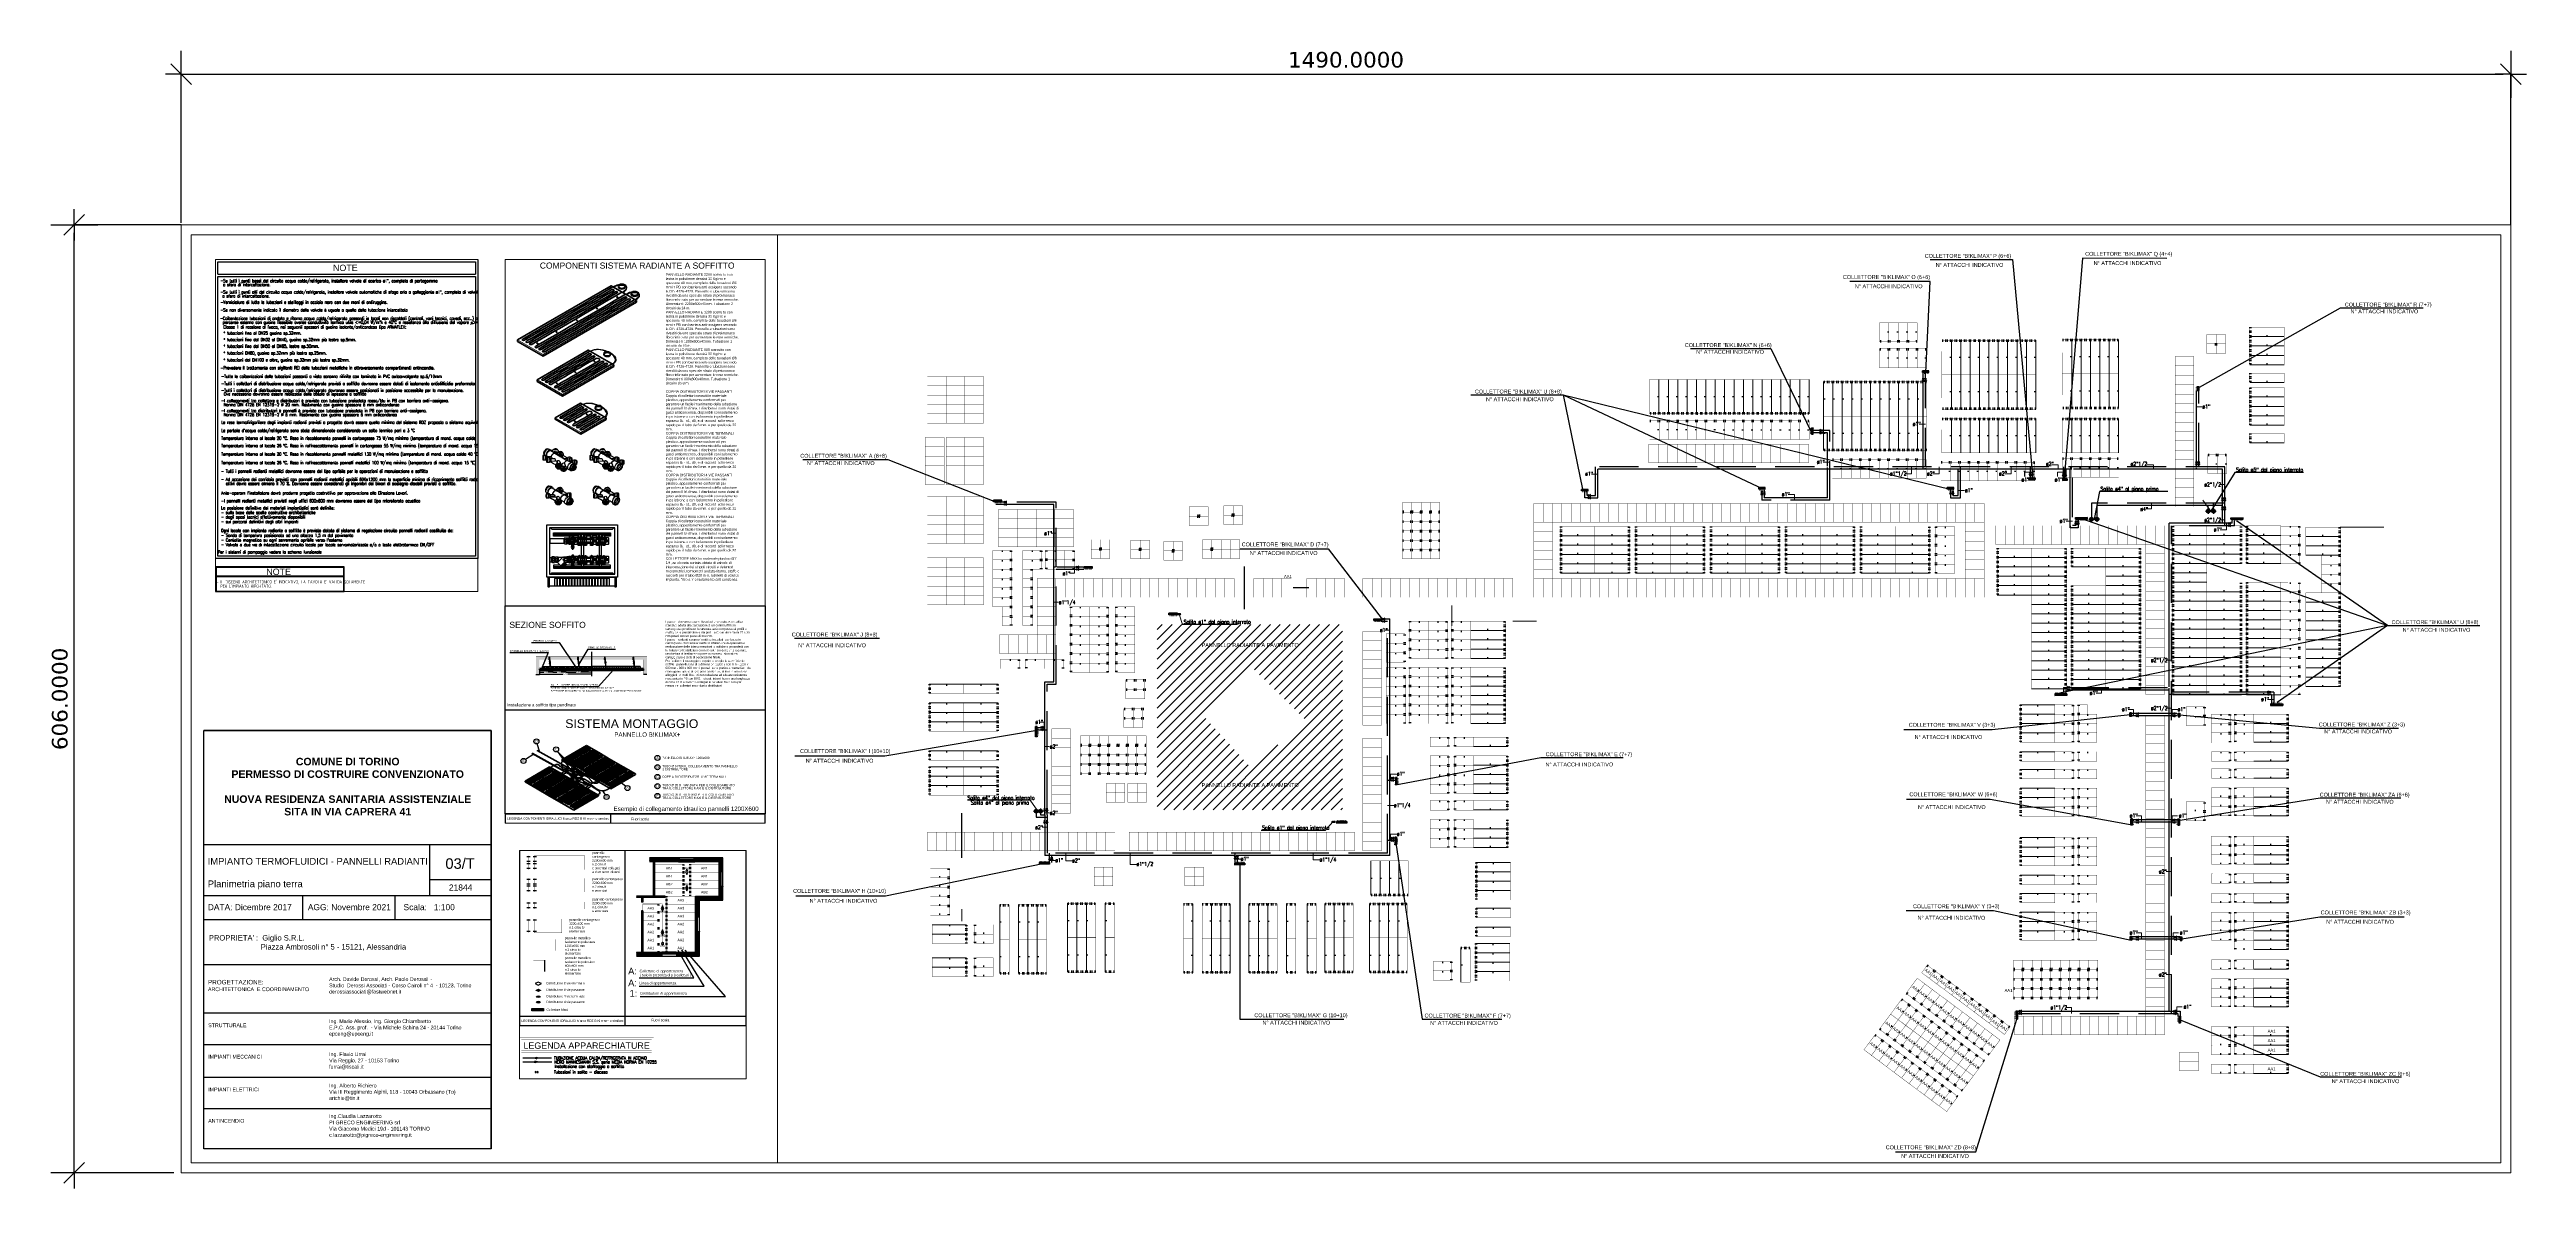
# Paper-space layout '03_T' of a CAD drawing. Header units: millimetres. Extents: x 1359 to 2943, y -20 to 708.
# The model-space entities are those that its viewports show. They can reach past a viewport. Long polylines and large blocks are cut down to what shows.
import ezdxf
from ezdxf.enums import TextEntityAlignment as Align

# ---------------------------------------------------------------- set-up
doc = ezdxf.new("R2010")
doc.units = ezdxf.units.MM
doc.header["$LTSCALE"] = 10
doc.header["$PDMODE"] = 3
for name, pattern in [('ACAD_ISO03W100', [30, 12, -18]), ('ACAD_ISO07W100', [3, 0, -3]), ('CONTINUA', [0]), ('DASHDOT', [25.4, 12.7, -6.35, 0, -6.35]), ('HIDDEN', [0.375, 0.25, -0.125]), ('TRATTEGGIATA', [19.05, 12.7, -6.35]), ('TRATTOPUNTO', [1, 0.5, -0.25, 0, -0.25])]:
    doc.linetypes.add(name, pattern=pattern)
for name, color, linetype in [('$0__HATCH', 5, 'Continuous'), ('$0__MIDI', 4, 'Continuous'), ('$COM_DIM', 252, 'Continuous'), ('$COM_NORM', 1, 'Continuous'), ('Collettori Maxi', 7, 'Continuous'), ('Idranti', 8, 'Continuous'), ('Livello 1', 7, 'Continuous'), ('MAX testi', 80, 'Continuous'), ('Pannelli', 7, 'Continuous'), ('SQUADRATURA', 7, 'Continuous'), ('TUBAZIONI', 6, 'Continuous'), ('X_quote', 5, 'Continuous'), ('X_Testalino', 4, 'Continuous')]:
    doc.layers.add(name, color=color, linetype=linetype)
doc.styles.add('2', font='swisse.ttf')
doc.styles.add('ARIAL', font='arial.ttf')
doc.styles.add('ROMANS', font='romans')
doc.styles.add('SPAC', font='isocp.shx')
doc.styles.get("Standard").update_dxf_attribs({"font": 'verdana.ttf'})
doc.dimstyles.get("Standard").update_dxf_attribs({"dimscale": 100, "dimtxt": 0.1, "dimasz": 0.05, "dimexe": 0, "dimexo": 0, "dimgap": 0.04, "dimtad": 1, "dimdec": 4, "dimzin": 0, "dimdsep": 46, "dimtxsty": 'Standard', "dimblk": 'TRAT_QUO', "dimcen": 0, "dimdle": 0.5, "dimclrd": 256, "dimclre": 256, "dimclrt": 5, "dimadec": 0, "dimazin": 0, "dimtfac": 1, "dimtdec": 4, "dimtix": 1, "dimtofl": 0, "dimtmove": 2, "dimatfit": 3, "dimfxl": 0, "dimfxlon": 1, "dimtolj": 1, "dimtzin": 0, "dimarcsym": 0})

# ---------------------------------------------------------------- blocks, each defined once
blk = doc.blocks.new('TRAT_QUO')
at = {"layer": 'X_quote'}
for q in [(-2, 0), (2, 0)]:
    blk.add_line((0, 0), q, dxfattribs=at)
at = {"layer": 'X_quote', "color": 4}
blk.add_line((-1.33, 1.33), (1.33, -1.33), dxfattribs=at)
at = {"layer": 'X_quote'}
blk.add_lwpolyline([(0, 3), (0, -3)], dxfattribs=at)
blk = doc.blocks.new('*D53')
at = {"layer": 'Collettori Maxi', "lineweight": -2, "transparency": 16777216}
for p, q in [((1443.3, 596.4), (1374.9, 596.4)), ((1374.9, -4.6), (1374.9, 591.4)), ((1438.6, -9.6), (1374.9, -9.6))]:
    blk.add_line(p, q, dxfattribs=at)
at = {"layer": 'Defpoints', "color": 0, "lineweight": 0, "transparency": 16777216}
for p in [(1374.9, 596.4), (1443.3, 596.4, 0), (1438.6, -9.6, 0)]:
    blk.add_point(p, dxfattribs=at)
at = {"layer": 'Collettori Maxi', "lineweight": -2, "transparency": 16777216, "xscale": 5, "yscale": 5, "zscale": 5}
for p, rotation in [((1374.9, 596.4), 90), ((1374.9, -9.6), 270)]:
    blk.add_blockref('TRAT_QUO', p, dxfattribs=dict(at, rotation=rotation))
at = {"layer": 'Collettori Maxi', "color": 5, "lineweight": 0, "transparency": 16777216, "insert": (1365.7, 293.4), "char_height": 10, "attachment_point": 5, "rotation": 90}
blk.add_mtext('\\A1;606.0000', dxfattribs=at)
blk = doc.blocks.new('*D54')
at = {"layer": 'Collettori Maxi', "lineweight": -2, "transparency": 16777216}
for p, q in [((1443.3, 597.8), (1443.3, 692.7)), ((1448.3, 692.7), (2928.3, 692.7)), ((2933.3, 596.4), (2933.3, 692.7))]:
    blk.add_line(p, q, dxfattribs=at)
at = {"layer": 'Defpoints', "color": 0, "lineweight": 0, "transparency": 16777216}
for p in [(2933.3, 692.7), (1443.3, 597.8, 0), (2933.3, 596.4, 0)]:
    blk.add_point(p, dxfattribs=at)
at = {"layer": 'Collettori Maxi', "lineweight": -2, "transparency": 16777216, "xscale": 5, "yscale": 5, "zscale": 5, "rotation": 180}
blk.add_blockref('TRAT_QUO', (1443.3, 692.7), dxfattribs=at)
at = {"layer": 'Collettori Maxi', "lineweight": -2, "transparency": 16777216, "xscale": 5, "yscale": 5, "zscale": 5}
blk.add_blockref('TRAT_QUO', (2933.3, 692.7), dxfattribs=at)
at = {"layer": 'Collettori Maxi', "color": 5, "lineweight": 0, "transparency": 16777216, "insert": (2188.3, 701.9), "char_height": 10, "attachment_point": 5}
blk.add_mtext('\\A1;1490.0000', dxfattribs=at)
blk = doc.blocks.new('1200')
at = {"layer": 'Pannelli', "linetype": 'ACAD_ISO07W100', "ltscale": 0.07}
blk.add_line((0.6, 0.6), (0, 0.6), dxfattribs=at)
at = {"layer": 'Pannelli', "color": 4}
for p, q in [((0.05, 1.1), (0.05, 1.25)), ((0.55, 1.1), (0.55, 1.25))]:
    blk.add_line(p, q, dxfattribs=at)
at = {"layer": 'Pannelli', "color": 4, "const_width": 0.02}
blk.add_lwpolyline([(0, 1.2), (0, 0), (0.6, 0), (0.6, 1.2), (0, 1.2)], dxfattribs=at)
blk = doc.blocks.new('600')
at = {"layer": 'Pannelli', "color": 2}
for p, q in [((0.05, 0.5), (0.05, 0.65)), ((0.55, 0.5), (0.55, 0.65))]:
    blk.add_line(p, q, dxfattribs=at)
at = {"layer": 'Pannelli', "color": 2, "const_width": 0.02}
blk.add_lwpolyline([(0.6, 0.6), (0.6, 0), (0, 0), (0, 0.6), (0.6, 0.6)], dxfattribs=at)
blk = doc.blocks.new('colonna')
at = {"layer": 'TUBAZIONI', "color": 1, "linetype": 'DASHDOT'}
for p, q in [((-17, 0), (17, 0)), ((0, 17), (0, -17))]:
    blk.add_line(p, q, dxfattribs=at)
at = {"layer": 'TUBAZIONI', "color": 1}
for radius in [12, 8]:
    blk.add_circle((0, 0), radius, dxfattribs=at)
blk.add_arc((4, 0), 10, 130.4205, 229.5795, dxfattribs=at)
blk = doc.blocks.new('dddd')
at = {"layer": 'Pannelli', "color": 4}
for p, q in [((-165, 45, 0), (-180, 45, 0)), ((-165, 25, 0), (-180, 25, 0)), ((-165, 15, 0), (-180, 15, 0)), ((-165, -5, 0), (-180, -5, 0))]:
    blk.add_line(p, q, dxfattribs=at)
at = {"layer": 'Pannelli', "color": 4, "lineweight": 0}
blk.add_line((-175, 50, 0), (45, 50, 0), dxfattribs=at)
at = {"layer": 'Pannelli', "color": 4, "linetype": 'ACAD_ISO07W100', "ltscale": 0.07}
blk.add_line((-65, 50, 0), (-65, -10, 0), dxfattribs=at)
at = {"layer": 'Pannelli', "color": 4, "const_width": 2, "elevation": 0}
blk.add_lwpolyline([(-175, -10), (45, -10), (45, 50), (-175, 50), (-175, -10)], dxfattribs=at)
blk = doc.blocks.new('Coll Maxi 8+8')
at = {"layer": 'Collettori Maxi'}
for color, points in [(5, [(0.54, 0), (0.54, -0.1), (0, -0.1)]), (1, [(0, 0), (0, -0.1), (0.54, 0)])]:
    blk.add_hatch(color=color, dxfattribs=at).paths.add_polyline_path(points)
for points in [[(0, 0), (0, -0.1), (0.54, 0), (0, 0)], [(0.54, 0), (0.54, -0.1), (0, -0.1), (0.54, 0)]]:
    blk.add_lwpolyline(points, dxfattribs=at)
blk = doc.blocks.new('Coll maxi 7+7')
at = {"layer": 'Collettori Maxi'}
for color, points in [(5, [(0.48, 0), (0.48, -0.1), (0, -0.1)]), (1, [(0, 0), (0, -0.1), (0.48, 0)])]:
    blk.add_hatch(color=color, dxfattribs=at).paths.add_polyline_path(points)
for points in [[(0, 0), (0, -0.1), (0.48, 0), (0, 0)], [(0.48, 0), (0.48, -0.1), (0, -0.1), (0.48, 0)]]:
    blk.add_lwpolyline(points, dxfattribs=at)
blk = doc.blocks.new('Coll Maxi 10+10')
at = {"layer": 'Collettori Maxi'}
for color, points in [(5, [(0.66, 0), (0.66, -0.1), (0, -0.1)]), (1, [(0, 0), (0, -0.1), (0.66, 0)])]:
    blk.add_hatch(color=color, dxfattribs=at).paths.add_polyline_path(points)
for points in [[(0, 0), (0, -0.1), (0.66, 0), (0, 0)], [(0.66, 0), (0.66, -0.1), (0, -0.1), (0.66, 0)]]:
    blk.add_lwpolyline(points, dxfattribs=at)
blk = doc.blocks.new('Coll Maxi 6+6')
at = {"layer": 'Collettori Maxi'}
for color, points in [(5, [(0.42, 0), (0.42, -0.1), (0, -0.1)]), (1, [(0, 0), (0, -0.1), (0.42, 0)])]:
    blk.add_hatch(color=color, dxfattribs=at).paths.add_polyline_path(points)
for points in [[(0, 0), (0, -0.1), (0.42, 0), (0, 0)], [(0.42, 0), (0.42, -0.1), (0, -0.1), (0.42, 0)]]:
    blk.add_lwpolyline(points, dxfattribs=at)
blk = doc.blocks.new('Coll maxi 3+3')
at = {"layer": 'Collettori Maxi'}
for color, points in [(5, [(0.24, 0), (0.24, -0.1), (0, -0.1)]), (1, [(0, 0), (0, -0.1), (0.24, 0)])]:
    blk.add_hatch(color=color, dxfattribs=at).paths.add_polyline_path(points)
for points in [[(0, 0), (0, -0.1), (0.24, 0), (0, 0)], [(0.24, 0), (0.24, -0.1), (0, -0.1), (0.24, 0)]]:
    blk.add_lwpolyline(points, dxfattribs=at)
blk = doc.blocks.new('Coll maxi 4+4')
at = {"layer": 'Collettori Maxi'}
for color, points in [(5, [(0.3, 0), (0.3, -0.1), (0, -0.1)]), (1, [(0, 0), (0, -0.1), (0.3, 0)])]:
    blk.add_hatch(color=color, dxfattribs=at).paths.add_polyline_path(points)
for points in [[(0, 0), (0, -0.1), (0.3, 0), (0, 0)], [(0.3, 0), (0.3, -0.1), (0, -0.1), (0.3, 0)]]:
    blk.add_lwpolyline(points, dxfattribs=at)
blk = doc.blocks.new('block 27')
at = {"layer": 'Livello 1', "color": 7, "lineweight": 30}
for p, q in [((44.6, 99.1), (43.8, 99.1)), ((44.6, 96.9), (43.8, 96.9)), ((45.3, 101.8), (44.9, 102.1)), ((45.9, 103.6), (45.9, 103.6)), ((47, 104.9), (46.6, 105.1)), ((47.9, 97.1), (47.1, 97.1)), ((47.9, 94.8), (47.1, 94.8)), ((47.4, 98.1), (47.4, 98.1)), ((47.4, 98.1), (47.4, 98.1)), ((47.4, 98.1), (47.4, 98.1)), ((55.3, 91.7), (50.5, 94.4)), ((53.4, 105), (53.4, 105.3)), ((54.2, 102.1), (54.2, 101.9)), ((56.1, 105), (56.1, 105.3)), ((56.5, 90.6), (56.5, 91)), ((57.8, 102.6), (57.8, 102.9)), ((57.8, 90.2), (57.8, 90.2)), ((57.8, 90.2), (57.8, 90.2)), ((57.8, 89.4), (57.8, 89.4)), ((59.2, 90.6), (59.2, 91)), ((60.4, 102.6), (60.4, 102.9)), ((60.9, 88.4), (60.9, 88.8)), ((61.7, 100), (65.6, 97.9)), ((62.2, 88), (62.2, 88)), ((62.2, 88), (62.2, 88)), ((62.2, 87.2), (62.2, 87.2)), ((63.6, 88.4), (63.6, 88.8)), ((68.7, 97.5), (67.7, 97.5)), ((68.7, 95.3), (67.7, 95.3)), ((69, 96.4), (69, 96.4)), ((73.1, 95.1), (72.1, 95.1)), ((73.1, 92.8), (72.1, 92.8)), ((73.4, 93.9), (73.4, 93.9))]:
    blk.add_line(p, q, dxfattribs=at)
for points in [[(57.8, 89.3), (57.8, 89.3)], [(62.2, 87.2), (62.2, 87.2)], [(69, 96.4), (69, 96.4)], [(73.4, 93.9), (73.4, 93.9)]]:
    blk.add_lwpolyline(points, dxfattribs=at)
for points, knots in [([(43.8, 99.2), (43.7, 98.9), (43.7, 98.5), (43.7, 98), (43.7, 97.6), (43.7, 97.1), (43.8, 96.8)], [4, 4, 4, 4, 5, 5, 5, 6, 6, 6, 6]), ([(43.7, 98.8), (43.7, 98.5), (43.7, 98.3), (43.7, 98), (43.7, 97.8), (43.7, 97.5), (43.7, 97.3)], [4, 4, 4, 4, 5, 5, 5, 6, 6, 6, 6]), ([(44.8, 95.9), (44.7, 95.9), (44.5, 96.8), (44.5, 98), (44.5, 99.3), (44.7, 100.2), (44.8, 100.2)], [0, 0, 0, 0, 1, 1, 1, 2, 2, 2, 2]), ([(46.6, 105.1), (46.5, 105), (46.3, 105), (46, 104.8), (45.8, 104.5), (45.5, 104.1), (45.4, 103.8), (45.2, 103.5), (44.9, 103.1), (44.9, 102.8), (44.8, 102.4), (44.8, 102.2), (44.9, 102.1)], [3, 3, 3, 3, 4, 4, 4, 5, 5, 5, 6, 6, 6, 7, 7, 7, 7]), ([(46.3, 100.2), (46.2, 100.2), (46, 99.3), (46, 98.1), (46, 96.8), (46.2, 95.9), (46.3, 95.9)], [0, 0, 0, 0, 1, 1, 1, 2, 2, 2, 2]), ([(46.4, 96.5), (46.2, 96.5), (46.1, 97.2), (46.1, 98), (46.1, 98.9), (46.2, 99.6), (46.4, 99.6)], [0, 0, 0, 0, 1, 1, 1, 2, 2, 2, 2]), ([(47.1, 97.1), (47.1, 96.8), (47, 96.4), (47, 96), (47, 95.5), (47.1, 95.1), (47.1, 94.8)], [4, 4, 4, 4, 5, 5, 5, 6, 6, 6, 6]), ([(47.1, 96.7), (47, 96.5), (47, 96.2), (47, 96), (47, 95.7), (47, 95.4), (47.1, 95.2)], [4, 4, 4, 4, 5, 5, 5, 6, 6, 6, 6]), ([(47.4, 99.6), (47.3, 99.6), (47.2, 98.9), (47.2, 98.1), (47.2, 97.9), (47.2, 97.7), (47.2, 97.6)], [0, 0, 0, 0, 1, 1, 1, 1.18894, 1.18894, 1.18894, 1.18894]), ([(47.4, 99.6), (47.5, 99.6), (47.6, 98.9), (47.6, 98.1), (47.6, 98), (47.6, 97.9), (47.6, 97.8)], [3, 3, 3, 3, 4, 4, 4, 4.096103, 4.096103, 4.096103, 4.096103]), ([(47.4, 97.8), (47.4, 97.9), (47.4, 98), (47.4, 98), (47.4, 98.6), (47.5, 99), (47.5, 99)], [0.844095, 0.844095, 0.844095, 0.844095, 1, 1, 1, 2, 2, 2, 2]), ([(48.2, 93.8), (48, 93.8), (47.9, 94.8), (47.9, 96), (47.9, 97.2), (48, 98.2), (48.2, 98.2)], [0, 0, 0, 0, 1, 1, 1, 2, 2, 2, 2]), ([(49.7, 98.2), (49.5, 98.2), (49.4, 97.2), (49.4, 96), (49.4, 94.8), (49.5, 93.8), (49.7, 93.8)], [0, 0, 0, 0, 1, 1, 1, 2, 2, 2, 2]), ([(49.7, 94.4), (49.6, 94.4), (49.5, 95.1), (49.5, 96), (49.5, 96.8), (49.6, 97.5), (49.7, 97.5)], [0, 0, 0, 0, 1, 1, 1, 2, 2, 2, 2]), ([(50.8, 97.5), (50.6, 97.5), (50.5, 96.8), (50.5, 96), (50.5, 95.1), (50.6, 94.4), (50.8, 94.4)], [0, 0, 0, 0, 1, 1, 1, 2, 2, 2, 2]), ([(50.9, 95), (50.8, 95), (50.7, 95.4), (50.7, 96), (50.7, 96.5), (50.8, 96.9), (50.9, 96.9)], [0, 0, 0, 0, 1, 1, 1, 2, 2, 2, 2]), ([(50.9, 98.8), (51.1, 99.4), (51.2, 99.7), (51.3, 100.1), (51.3, 100.2), (51.4, 100.3)], [0.8343914, 0.8343914, 0.8343914, 0.8343914, 0.9183484, 0.9183484, 1, 1, 1, 1]), ([(51.4, 100.3), (51.6, 100.7), (51.9, 101.1), (52.6, 101.8), (53.1, 102), (53.7, 102.1), (53.9, 102.1), (54.1, 102)], [1, 1, 1, 1, 1.288025, 1.288025, 1.746458, 1.746458, 2, 2, 2, 2]), ([(52.2, 103.7), (52.2, 104.6), (53.3, 105.2), (54.8, 105.2), (56.2, 105.2), (57.4, 104.6), (57.4, 103.7)], [0, 0, 0, 0, 1, 1, 1, 2, 2, 2, 2]), ([(57.4, 102.8), (57.2, 103.5), (56.1, 104.1), (54.8, 104.1), (53.7, 104.1), (52.8, 103.7), (52.4, 103.2)], [0.076223, 0.076223, 0.076223, 0.076223, 1, 1, 1, 1.759262, 1.759262, 1.759262, 1.759262]), ([(53, 102.8), (53.2, 103.2), (54, 103.5), (54.8, 103.5), (55.9, 103.5), (56.7, 103), (56.7, 102.4)], [0.213856, 0.213856, 0.213856, 0.213856, 1, 1, 1, 2, 2, 2, 2]), ([(56.2, 105.4), (55.9, 105.6), (55.3, 105.7), (54.8, 105.7), (54.3, 105.7), (53.7, 105.6), (53.4, 105.4)], [4, 4, 4, 4, 5, 5, 5, 6, 6, 6, 6]), ([(56.7, 101.9), (56.5, 102.4), (55.7, 102.7), (54.8, 102.7), (54.3, 102.7), (53.9, 102.6), (53.6, 102.5)], [0.160078, 0.160078, 0.160078, 0.160078, 1, 1, 1, 1.443529, 1.443529, 1.443529, 1.443529]), ([(56.1, 101.5), (56.1, 102), (55.5, 102.3), (54.8, 102.3), (54.5, 102.3), (54.2, 102.3), (54, 102.2)], [3, 3, 3, 3, 4, 4, 4, 4.396035, 4.396035, 4.396035, 4.396035]), ([(55.2, 91.3), (55.2, 92.2), (56.4, 92.8), (57.8, 92.8), (59.3, 92.8), (60.4, 92.2), (60.4, 91.3)], [0, 0, 0, 0, 1, 1, 1, 2, 2, 2, 2]), ([(60.4, 90.4), (60.3, 91.1), (59.2, 91.7), (57.8, 91.7), (56.4, 91.7), (55.2, 91), (55.2, 90.2)], [0.070873, 0.070873, 0.070873, 0.070873, 1, 1, 1, 2, 2, 2, 2]), ([(59.8, 89.7), (59.5, 90.1), (58.7, 90.5), (57.8, 90.5), (56.7, 90.5), (55.8, 90), (55.8, 89.3), (55.8, 88.7), (56.7, 88.2), (57.8, 88.2), (58.6, 88.2), (59.3, 88.4), (59.6, 88.8)], [1.175962, 1.175962, 1.175962, 1.175962, 2, 2, 2, 3, 3, 3, 4, 4, 4, 4.68941, 4.68941, 4.68941, 4.68941]), ([(55.9, 92.4), (56.1, 92.9), (56.9, 93.3), (57.8, 93.3), (58.8, 93.3), (59.5, 92.9), (59.7, 92.4)], [0.128424, 0.128424, 0.128424, 0.128424, 1, 1, 1, 1.872699, 1.872699, 1.872699, 1.872699]), ([(59.2, 91.1), (58.9, 91.3), (58.3, 91.4), (57.8, 91.4), (57.3, 91.4), (56.7, 91.3), (56.4, 91.1)], [4, 4, 4, 4, 5, 5, 5, 6, 6, 6, 6]), ([(56.5, 101.3), (56.5, 102.2), (57.7, 102.8), (59.1, 102.8), (60.6, 102.8), (61.7, 102.2), (61.7, 101.3)], [0, 0, 0, 0, 1, 1, 1, 2, 2, 2, 2]), ([(59.2, 89.3), (59.2, 88.9), (58.6, 88.6), (57.8, 88.6), (57.1, 88.6), (56.5, 88.9), (56.5, 89.3), (56.5, 89.8), (57.1, 90.1), (57.8, 90.1), (58.6, 90.1), (59.2, 89.8), (59.2, 89.3)], [0, 0, 0, 0, 1, 1, 1, 2, 2, 2, 3, 3, 3, 4, 4, 4, 4]), ([(61.7, 100.2), (61.7, 101), (60.6, 101.7), (59.1, 101.7), (57.9, 101.7), (56.8, 101.2), (56.6, 100.6)], [0, 0, 0, 0, 1, 1, 1, 1.850186, 1.850186, 1.850186, 1.850186]), ([(59, 89.5), (58.8, 89.2), (58.4, 89), (57.8, 89), (57.3, 89), (56.8, 89.2), (56.7, 89.5)], [0, 0, 0, 0, 1, 1, 1, 2, 2, 2, 2]), ([(58.7, 89.8), (58.5, 89.7), (58.2, 89.6), (57.8, 89.6), (57.5, 89.6), (57.2, 89.7), (57, 89.9)], [0, 0, 0, 0, 1, 1, 1, 2, 2, 2, 2]), ([(57.2, 100.2), (57.3, 100.7), (58.1, 101.1), (59.1, 101.1), (60.2, 101.1), (61.1, 100.6), (61.1, 100)], [0.092949, 0.092949, 0.092949, 0.092949, 1, 1, 1, 2, 2, 2, 2]), ([(58.3, 90), (58.2, 90), (58, 89.9), (57.8, 89.9), (57.6, 89.9), (57.5, 90), (57.3, 90)], [0, 0, 0, 0, 1, 1, 1, 2, 2, 2, 2]), ([(61.1, 99.2), (61.1, 99.8), (60.2, 100.3), (59.1, 100.3), (58.5, 100.3), (58, 100.2), (57.7, 99.9)], [0, 0, 0, 0, 1, 1, 1, 1.544547, 1.544547, 1.544547, 1.544547]), ([(59.2, 91), (59.1, 91.1), (59, 91.2), (58.7, 91.3), (58.4, 91.4), (58.1, 91.4), (57.8, 91.4)], [3, 3, 3, 3, 4, 4, 4, 5, 5, 5, 5]), ([(60.4, 99.1), (60.4, 99.6), (59.8, 99.9), (59.1, 99.9), (58.7, 99.9), (58.4, 99.8), (58.1, 99.7)], [3, 3, 3, 3, 4, 4, 4, 4.53758, 4.53758, 4.53758, 4.53758]), ([(60.4, 102.9), (60.4, 103), (60.3, 103.1), (60, 103.2), (59.7, 103.3), (59.4, 103.3), (59.1, 103.3)], [3, 3, 3, 3, 4, 4, 4, 5, 5, 5, 5]), ([(59.6, 89.1), (59.6, 90), (60.8, 90.7), (62.2, 90.7), (63.7, 90.7), (64.9, 90), (64.9, 89.1)], [0, 0, 0, 0, 1, 1, 1, 2, 2, 2, 2]), ([(64.9, 88), (64.9, 88.9), (63.7, 89.5), (62.2, 89.5), (60.8, 89.5), (59.6, 88.9), (59.6, 88)], [0, 0, 0, 0, 1, 1, 1, 2, 2, 2, 2]), ([(62.2, 86), (63.4, 86), (64.3, 86.5), (64.3, 87.2), (64.3, 87.8), (63.4, 88.3), (62.2, 88.3), (61.1, 88.3), (60.2, 87.8), (60.2, 87.2), (60.2, 86.5), (61.1, 86), (62.2, 86)], [0, 0, 0, 0, 1, 1, 1, 2, 2, 2, 3, 3, 3, 4, 4, 4, 4]), ([(60.3, 90.2), (60.5, 90.7), (61.3, 91.1), (62.2, 91.1), (63.2, 91.1), (63.9, 90.7), (64.1, 90.2)], [0.128424, 0.128424, 0.128424, 0.128424, 1, 1, 1, 1.872699, 1.872699, 1.872699, 1.872699]), ([(63.7, 88.9), (63.3, 89.1), (62.8, 89.2), (62.2, 89.2), (61.7, 89.2), (61.2, 89.1), (60.8, 88.9)], [4, 4, 4, 4, 5, 5, 5, 6, 6, 6, 6]), ([(63.6, 87.2), (63.6, 86.7), (63, 86.4), (62.2, 86.4), (61.5, 86.4), (60.9, 86.7), (60.9, 87.2), (60.9, 87.6), (61.5, 87.9), (62.2, 87.9), (63, 87.9), (63.6, 87.6), (63.6, 87.2)], [0, 0, 0, 0, 1, 1, 1, 2, 2, 2, 3, 3, 3, 4, 4, 4, 4]), ([(63.4, 87.3), (63.2, 87.1), (62.8, 86.9), (62.2, 86.9), (61.7, 86.9), (61.2, 87.1), (61.1, 87.3)], [0, 0, 0, 0, 1, 1, 1, 2, 2, 2, 2]), ([(63.1, 87.7), (62.9, 87.5), (62.6, 87.5), (62.2, 87.5), (61.9, 87.5), (61.6, 87.5), (61.4, 87.7)], [0, 0, 0, 0, 1, 1, 1, 2, 2, 2, 2]), ([(62.7, 87.8), (62.6, 87.8), (62.4, 87.8), (62.2, 87.8), (62.1, 87.8), (61.9, 87.8), (61.7, 87.8)], [0, 0, 0, 0, 1, 1, 1, 2, 2, 2, 2]), ([(63.6, 88.8), (63.5, 88.9), (63.4, 89), (63.1, 89.1), (62.8, 89.2), (62.5, 89.2), (62.2, 89.2)], [3, 3, 3, 3, 4, 4, 4, 5, 5, 5, 5]), ([(65.1, 95.6), (65.1, 95.8), (65.1, 96.1), (65.1, 96.4), (65.1, 97.2), (65.2, 97.9), (65.3, 97.9)], [0.640668, 0.640668, 0.640668, 0.640668, 1, 1, 1, 2, 2, 2, 2]), ([(66.1, 95.3), (66.1, 95.6), (66.1, 96), (66.1, 96.4), (66.1, 97.6), (66.2, 98.6), (66.4, 98.6)], [0.665292, 0.665292, 0.665292, 0.665292, 1, 1, 1, 2, 2, 2, 2]), ([(67.9, 98.6), (67.7, 98.6), (67.6, 97.6), (67.6, 96.4), (67.6, 95.8), (67.6, 95.3), (67.6, 94.9)], [0, 0, 0, 0, 1, 1, 1, 1.473473, 1.473473, 1.473473, 1.473473]), ([(67.7, 97.6), (67.6, 97.3), (67.6, 96.8), (67.6, 96.4), (67.6, 95.9), (67.6, 95.5), (67.7, 95.2)], [4, 4, 4, 4, 5, 5, 5, 6, 6, 6, 6]), ([(69.1, 94.9), (69.2, 95.2), (69.3, 95.7), (69.3, 96.4), (69.3, 97.3), (69.1, 98.1), (69, 98.1), (68.9, 98.1), (68.7, 97.3), (68.7, 96.4), (68.7, 95.7), (68.8, 95.2), (68.9, 94.9)], [3.310356, 3.310356, 3.310356, 3.310356, 4, 4, 4, 5, 5, 5, 6, 6, 6, 6.689767, 6.689767, 6.689767, 6.689767]), ([(69, 95.4), (68.9, 95.4), (68.8, 95.8), (68.8, 96.4), (68.8, 96.9), (68.9, 97.4), (69, 97.4)], [0, 0, 0, 0, 1, 1, 1, 2, 2, 2, 2]), ([(68.9, 97.3), (69, 97.1), (69, 96.8), (69, 96.4), (69, 96), (69, 95.7), (68.9, 95.5)], [0, 0, 0, 0, 1, 1, 1, 2, 2, 2, 2]), ([(69, 97.4), (69.1, 97.4), (69.1, 96.9), (69.1, 96.4), (69.1, 95.8), (69.1, 95.4), (69, 95.4)], [0, 0, 0, 0, 1, 1, 1, 2, 2, 2, 2]), ([(69.5, 93.9), (69.5, 93.9), (69.5, 93.9), (69.5, 94), (69.5, 94.8), (69.6, 95.5), (69.7, 95.5)], [0.972609, 0.972609, 0.972609, 0.972609, 1, 1, 1, 2, 2, 2, 2]), ([(70.4, 93.5), (70.4, 93.6), (70.4, 93.8), (70.4, 94), (70.4, 95.2), (70.6, 96.2), (70.8, 96.2)], [0.86104, 0.86104, 0.86104, 0.86104, 1, 1, 1, 2, 2, 2, 2]), ([(72.3, 96.2), (72.1, 96.2), (71.9, 95.2), (71.9, 94), (71.9, 93.3), (72, 92.8), (72, 92.4)], [0, 0, 0, 0, 1, 1, 1, 1.512151, 1.512151, 1.512151, 1.512151]), ([(72.1, 95.1), (72, 94.8), (72, 94.4), (72, 93.9), (72, 93.5), (72, 93), (72.1, 92.8)], [4, 4, 4, 4, 5, 5, 5, 6, 6, 6, 6]), ([(72, 94.7), (72, 94.5), (72, 94.2), (72, 93.9), (72, 93.7), (72, 93.4), (72, 93.2)], [4, 4, 4, 4, 5, 5, 5, 6, 6, 6, 6]), ([(73.6, 93.9), (73.6, 94.9), (73.5, 95.6), (73.4, 95.6), (73.2, 95.6), (73.1, 94.9), (73.1, 93.9)], [0, 0, 0, 0, 1, 1, 1, 2, 2, 2, 2]), ([(73.1, 93.9), (73.1, 93), (73.2, 92.3), (73.4, 92.3), (73.5, 92.3), (73.6, 93), (73.6, 93.9)], [2, 2, 2, 2, 3, 3, 3, 4, 4, 4, 4]), ([(73.4, 92.9), (73.3, 92.9), (73.2, 93.4), (73.2, 93.9), (73.2, 94.5), (73.3, 95), (73.4, 95)], [0, 0, 0, 0, 1, 1, 1, 2, 2, 2, 2]), ([(73.3, 94.8), (73.3, 94.6), (73.4, 94.3), (73.4, 93.9), (73.4, 93.6), (73.3, 93.3), (73.3, 93.1)], [0, 0, 0, 0, 1, 1, 1, 2, 2, 2, 2]), ([(73.4, 95), (73.4, 95), (73.5, 94.5), (73.5, 93.9), (73.5, 93.4), (73.4, 92.9), (73.4, 92.9)], [0, 0, 0, 0, 1, 1, 1, 2, 2, 2, 2])]:
    blk.add_open_spline(points, degree=3, knots=knots, dxfattribs=at)
for points in [[(43.8, 99.1), (43.8, 99.1), (43.7, 99), (43.7, 98.8)], [(43.7, 97.3), (43.7, 97.1), (43.8, 97), (43.8, 96.9)], [(44, 99.9), (43.9, 99.9), (43.8, 99.6), (43.8, 99.4)], [(44, 99.9), (43.9, 99.9), (43.8, 99.4), (43.8, 99.2)], [(43.8, 99.4), (43.8, 99.3), (43.8, 99.2), (43.8, 99.1)], [(43.8, 96.9), (43.8, 96.8), (43.8, 96.8), (43.8, 96.7)], [(43.8, 96.8), (43.8, 96.7), (43.9, 96.2), (44, 96.2)], [(43.8, 96.7), (43.8, 96.5), (43.9, 96.2), (44, 96.2)], [(44.7, 99.9), (44.3, 99.9), (44, 99.9), (44, 99.9)], [(44, 96.2), (44, 96.2), (44.4, 96.2), (44.7, 96.2)], [(45.4, 103.8), (45, 103.2), (44.8, 102.6), (44.7, 102)], [(44.7, 102), (44.7, 101.8), (44.9, 100.7), (45.3, 100.5)], [(44.9, 102.1), (44.8, 102), (44.8, 101.9), (44.8, 101.7)], [(44.8, 101.7), (44.8, 101.3), (45, 100.7), (45.3, 100.5)], [(44.8, 100.2), (44.8, 100.2), (46.3, 100.2), (46.3, 100.2)], [(46.3, 95.9), (46.3, 95.9), (44.8, 95.9), (44.8, 95.9)], [(45.4, 100.2), (45.1, 101.1), (45.3, 102.3), (46, 103.5)], [(46.6, 105.2), (46.1, 105), (45.7, 104.4), (45.4, 103.8)], [(46, 103.5), (47, 105.2), (48.5, 106.1), (49.5, 105.6)], [(46.3, 100.2), (46.4, 100.2), (46.5, 100), (46.6, 99.6)], [(46.6, 96.5), (46.5, 96.1), (46.4, 95.9), (46.3, 95.9)], [(46.4, 99.6), (46.4, 99.6), (47.4, 99.6), (47.4, 99.6)], [(47, 96.5), (46.7, 96.5), (46.4, 96.5), (46.4, 96.5)], [(48.1, 105.6), (47.6, 105.7), (46.8, 105.4), (46.6, 105.2)], [(46.8, 105.4), (46.8, 105.3), (46.7, 105.2), (46.6, 105.1)], [(47.5, 102.7), (46.9, 101.7), (46.7, 100.7), (46.8, 99.6)], [(48.1, 105.6), (47.8, 105.6), (47.2, 105.5), (46.8, 105.4)], [(47.8, 99.1), (47.1, 99.6), (47.1, 101.1), (47.9, 102.5)], [(47.3, 97.8), (47.3, 97.8), (47.2, 97.5), (47.1, 97.3)], [(47.3, 97.8), (47.2, 97.8), (47.1, 97.3), (47.1, 97.1)], [(47.1, 97.3), (47.1, 97.2), (47.1, 97.1), (47.1, 97.1)], [(47.1, 97.1), (47.1, 97), (47.1, 96.9), (47.1, 96.7)], [(47.1, 95.2), (47.1, 95), (47.1, 94.9), (47.1, 94.8)], [(47.1, 94.8), (47.1, 94.8), (47.1, 94.7), (47.1, 94.6)], [(47.1, 94.8), (47.1, 94.6), (47.2, 94.1), (47.3, 94.1)], [(47.1, 94.6), (47.2, 94.4), (47.3, 94.1), (47.3, 94.1)], [(48, 97.8), (47.7, 97.8), (47.3, 97.8), (47.3, 97.8)], [(47.3, 94.1), (47.3, 94.1), (47.7, 94.1), (48, 94.1)], [(51, 104.7), (50, 105.3), (48.4, 104.4), (47.5, 102.7)], [(47.5, 99), (47.5, 99), (50, 99), (50, 99)], [(48.1, 99), (47.9, 99.1), (47.8, 99.1), (47.8, 99.1)], [(47.9, 102.5), (48.7, 103.8), (49.9, 104.6), (50.7, 104.1)], [(48.2, 98.2), (48.2, 98.2), (49.7, 98.2), (49.7, 98.2)], [(49.7, 93.8), (49.7, 93.8), (48.2, 93.8), (48.2, 93.8)], [(49.5, 105.6), (49.5, 105.6), (51, 104.7), (51, 104.7)], [(49.7, 98.2), (49.8, 98.2), (49.8, 97.9), (49.9, 97.5)], [(49.7, 97.5), (49.7, 97.5), (50.8, 97.5), (50.8, 97.5)], [(50.8, 94.4), (50.8, 94.4), (49.7, 94.4), (49.7, 94.4)], [(49.9, 94.4), (49.8, 94), (49.8, 93.8), (49.7, 93.8)], [(50, 99), (50, 99), (51.1, 98.9), (51.5, 98.5)], [(55.2, 91.5), (55.2, 91.5), (51.5, 93.6), (50, 94.4)], [(50.7, 104.1), (50.7, 104.1), (51.4, 103.8), (54.2, 102.1)], [(50.8, 98.9), (51.1, 99.9), (51.2, 100.2), (51.3, 100.4)], [(50.8, 97.5), (50.8, 97.5), (50.9, 97.3), (50.9, 96.9)], [(50.9, 95), (50.9, 94.7), (50.8, 94.4), (50.8, 94.4)], [(50.9, 96.9), (50.9, 96.9), (53.3, 96.9), (53.3, 96.9)], [(55, 95.1), (55, 95.1), (50.9, 95), (50.9, 95)], [(51, 104.7), (51.4, 104.5), (51.6, 104.1), (51.7, 103.6)], [(51.3, 100.4), (52.1, 101.8), (53.4, 102.5), (54.2, 102.1)], [(51.5, 98.5), (51.9, 98.2), (51.7, 97.2), (51.5, 97)], [(51.6, 96.9), (51.6, 96.9), (51.5, 97), (51.5, 97)], [(52.2, 103.3), (52.2, 103.5), (52.2, 103.7), (52.2, 103.7)], [(53.4, 105.4), (53.2, 105.3), (52.7, 104.9), (52.6, 104.5)], [(53.2, 105.2), (53, 105.1), (52.7, 104.8), (52.6, 104.5)], [(53.4, 105.3), (53.4, 105.3), (53.3, 105.3), (53.2, 105.2)], [(53.3, 96.9), (53.4, 96.9), (54.5, 96.8), (54.9, 96.5)], [(53.9, 105.6), (53.6, 105.5), (53.5, 105.4), (53.4, 105.3)], [(54.8, 105.7), (54.5, 105.7), (54.2, 105.7), (53.9, 105.6)], [(54.1, 102), (62.4, 97.2), (64.3, 96.1), (65.2, 95.6)], [(55.7, 105.6), (55.4, 105.7), (55.1, 105.7), (54.8, 105.7)], [(54.9, 96.5), (55.2, 96.1), (55.1, 95.1), (55, 95.1)], [(56.5, 94.4), (56, 94.6), (55.5, 94.9), (55, 95.2)], [(55.2, 90.2), (55.2, 90.2), (55.2, 91.3), (55.2, 91.3)], [(55.6, 89.4), (55.3, 89.6), (55.2, 89.9), (55.2, 90.2)], [(56.4, 91.1), (56.2, 91), (55.6, 90.5), (55.6, 90.1)], [(56.2, 90.9), (55.9, 90.7), (55.6, 90.4), (55.6, 90.1)], [(56.5, 90.6), (56.4, 90.2), (55.8, 89.5), (55.6, 89.4)], [(55.6, 90.1), (55.6, 90.1), (55.6, 89.4), (55.6, 89.4)], [(55.6, 89.4), (55.8, 89), (56.5, 88.3), (56.7, 88.2)], [(56.1, 105.3), (56, 105.4), (55.9, 105.5), (55.7, 105.6)], [(56.4, 105.3), (56.3, 105.3), (56.2, 105.3), (56.1, 105.3)], [(56.1, 100.8), (56.1, 101.2), (56.1, 101.5), (56.1, 101.5)], [(56.5, 101), (56.4, 100.9), (56.3, 100.9), (56.1, 100.8)], [(57, 104.5), (56.9, 104.9), (56.4, 105.3), (56.2, 105.4)], [(56.5, 91), (56.4, 91), (56.3, 91), (56.2, 90.9)], [(57, 104.5), (56.9, 104.8), (56.6, 105), (56.4, 105.3)], [(56.5, 100.6), (56.5, 100.9), (56.5, 101.3), (56.5, 101.3)], [(56.5, 94.8), (56.5, 95.2), (57.2, 95.9), (57.8, 95.5)], [(56.5, 93), (56.5, 93.7), (56.5, 94.8), (56.5, 94.8)], [(56.9, 91.3), (56.6, 91.2), (56.6, 91.1), (56.5, 91)], [(57.2, 90.5), (56.9, 90.5), (56.6, 90.5), (56.5, 90.6)], [(56.6, 89.4), (56.6, 89.8), (57.2, 90.1), (57.8, 90.1)], [(57.8, 88.7), (57.2, 88.7), (56.6, 89), (56.6, 89.4)], [(56.7, 102.4), (56.7, 102.4), (56.7, 102.2), (56.7, 102)], [(56.7, 88.2), (57.1, 88.2), (57.5, 88.1), (57.5, 88.1)], [(57.8, 89.3), (57.4, 89.3), (57, 89.5), (56.8, 89.7)], [(57.7, 103), (57.5, 102.9), (57, 102.5), (56.9, 102.1)], [(57.5, 102.8), (57.3, 102.7), (57, 102.4), (56.9, 102.1)], [(57.8, 91.4), (57.5, 91.4), (57.2, 91.4), (56.9, 91.3)], [(58.4, 90.5), (58.4, 90.5), (57.2, 90.5), (57.2, 90.5)], [(57.4, 103.7), (57.4, 103.7), (57.4, 103.1), (57.4, 102.8)], [(57.8, 102.9), (57.7, 102.9), (57.6, 102.9), (57.5, 102.8)], [(57.5, 88.1), (57.5, 88.1), (58.2, 88.2), (58.2, 88.2)], [(59.1, 103.3), (58.6, 103.3), (58, 103.2), (57.7, 103)], [(58.2, 103.2), (57.9, 103.1), (57.9, 103), (57.8, 102.9)], [(57.8, 95.5), (58.6, 95.1), (59.1, 94.1), (59.1, 93.7)], [(57.8, 90.1), (58.5, 90.1), (59, 89.8), (59, 89.4)], [(58.9, 89.7), (58.7, 89.5), (58.3, 89.3), (57.8, 89.3)], [(59, 89.4), (59, 89), (58.5, 88.7), (57.8, 88.7)], [(59.1, 103.3), (58.8, 103.3), (58.5, 103.3), (58.2, 103.2)], [(58.2, 88.2), (58.2, 88.2), (58.5, 88.2), (58.9, 88.2)], [(59.2, 90.6), (59, 90.5), (58.7, 90.5), (58.4, 90.5)], [(58.9, 88.2), (59.1, 88.3), (59.4, 88.5), (59.6, 88.8)], [(60.5, 103), (60.2, 103.2), (59.6, 103.3), (59.1, 103.3)], [(59.1, 93.7), (59.1, 93.7), (59.1, 93.3), (59.1, 92.9)], [(60, 90.1), (60, 90.5), (59.4, 91), (59.2, 91.1)], [(59.4, 91), (59.3, 91), (59.2, 91), (59.2, 91)], [(59.8, 89.7), (59.6, 89.9), (59.3, 90.3), (59.2, 90.6)], [(60, 90.1), (60, 90.4), (59.7, 90.7), (59.4, 91)], [(60.9, 91.8), (60.5, 92.1), (60.1, 92.3), (59.6, 92.6)], [(59.6, 88), (59.6, 88), (59.6, 89.1), (59.6, 89.1)], [(60, 87.2), (59.7, 87.5), (59.6, 87.7), (59.6, 88)], [(60, 90), (60, 90.1), (60, 90.1), (60, 90.1)], [(60.8, 88.9), (60.6, 88.8), (60, 88.3), (60, 87.9)], [(60.6, 88.7), (60.3, 88.6), (60, 88.2), (60, 87.9)], [(60.9, 88.4), (60.8, 88), (60.2, 87.4), (60, 87.3)], [(60, 87.9), (60, 87.9), (60, 87.2), (60, 87.2)], [(60, 87.2), (60.2, 86.8), (60.9, 86.1), (61.2, 86)], [(60.7, 102.9), (60.6, 102.9), (60.5, 102.9), (60.4, 102.9)], [(61.1, 99.2), (61.1, 98.9), (60.8, 98.6), (60.4, 98.4)], [(60.4, 98.3), (60.4, 98.7), (60.4, 99.1), (60.4, 99.1)], [(60.4, 91.3), (60.4, 91.3), (60.4, 90.7), (60.4, 90.4)], [(61.3, 102.1), (61.2, 102.5), (60.7, 102.9), (60.5, 103)], [(60.9, 88.8), (60.8, 88.8), (60.7, 88.8), (60.6, 88.7)], [(61.3, 102.1), (61.2, 102.4), (60.9, 102.6), (60.7, 102.9)], [(60.9, 92.6), (60.9, 93), (61.6, 93.7), (62.2, 93.4)], [(60.9, 90.8), (60.9, 91.5), (60.9, 92.6), (60.9, 92.6)], [(61.3, 89.1), (61.1, 89), (61, 88.9), (60.9, 88.8)], [(61.6, 88.4), (61.3, 88.4), (61.1, 88.3), (60.9, 88.4)], [(61, 87.2), (61, 87.6), (61.6, 87.9), (62.2, 87.9)], [(62.2, 86.6), (61.6, 86.6), (61, 86.9), (61, 87.2)], [(61.7, 100.2), (61.7, 99.8), (61.5, 99.4), (61.1, 99.2)], [(61.1, 100), (61.1, 100), (61.1, 99.2), (61.1, 99.2)], [(62.2, 87.2), (61.8, 87.2), (61.4, 87.3), (61.2, 87.5)], [(61.2, 86), (61.5, 86), (61.9, 86), (61.9, 86)], [(62.2, 89.2), (62, 89.2), (61.6, 89.2), (61.3, 89.1)], [(62.8, 88.4), (62.8, 88.4), (61.6, 88.4), (61.6, 88.4)], [(61.7, 101.3), (61.7, 101.3), (61.7, 100.2), (61.7, 100.2)], [(61.9, 86), (61.9, 86), (62.6, 86), (62.6, 86)], [(62.1, 97.3), (63.1, 97.4), (64.7, 97.4), (65.2, 97.4)], [(62.2, 93.4), (63, 92.9), (63.6, 91.9), (63.6, 91.5)], [(62.2, 87.9), (62.9, 87.9), (63.4, 87.6), (63.4, 87.2)], [(63.3, 87.5), (63.1, 87.3), (62.7, 87.2), (62.2, 87.2)], [(63.4, 87.2), (63.4, 86.9), (62.9, 86.6), (62.2, 86.6)], [(62.6, 93.1), (62.7, 93.3), (62.8, 93.5), (62.9, 93.8)], [(62.6, 86), (62.6, 86), (62.9, 86), (63.3, 86)], [(63.6, 88.4), (63.4, 88.3), (63.1, 88.4), (62.8, 88.4)], [(62.9, 93.8), (63.7, 95.2), (65, 95.9), (65.8, 95.4)], [(63.3, 86), (63.7, 86.2), (64.4, 86.9), (64.5, 87.2)], [(63.6, 91.5), (63.6, 91.5), (63.6, 91.1), (63.6, 90.8)], [(63.8, 88.8), (63.7, 88.8), (63.7, 88.8), (63.6, 88.8)], [(64.5, 87.3), (64.3, 87.4), (63.7, 88), (63.6, 88.4)], [(64.5, 87.9), (64.5, 88.3), (63.8, 88.8), (63.7, 88.9)], [(64.5, 87.9), (64.5, 88.2), (64.1, 88.5), (63.8, 88.8)], [(64.9, 88), (64.9, 87.7), (64.7, 87.4), (64.5, 87.2)], [(64.5, 87.2), (64.5, 87.2), (64.5, 87.9), (64.5, 87.9)], [(65.8, 88.8), (65.5, 89), (65.1, 89.2), (64.8, 89.3)], [(64.9, 89.1), (64.9, 89.1), (64.9, 88), (64.9, 88)], [(65.3, 97.9), (65.3, 97.9), (65.8, 97.9), (66.1, 97.9)], [(66.5, 87.6), (65.5, 88.2), (65.5, 90), (66.5, 91.7)], [(65.8, 95.4), (65.8, 95.4), (67.5, 94.5), (68.7, 93.8)], [(66.4, 98.6), (66.4, 98.6), (67.9, 98.6), (67.9, 98.6)], [(66.5, 91.7), (67.4, 93.4), (69, 94.3), (70, 93.7)], [(68.1, 86.7), (68.1, 86.7), (66.5, 87.6), (66.5, 87.6)], [(66.7, 94.9), (67.5, 94.9), (69, 94.9), (69.5, 94.9)], [(68.1, 90.8), (67.1, 89.1), (67.1, 87.2), (68.1, 86.7)], [(67.7, 97.5), (67.7, 97.4), (67.7, 97.3), (67.6, 97.1)], [(67.6, 97.1), (67.6, 96.9), (67.6, 96.6), (67.6, 96.4)], [(67.6, 96.4), (67.6, 96.2), (67.6, 95.9), (67.6, 95.6)], [(67.6, 95.6), (67.7, 95.4), (67.7, 95.3), (67.7, 95.3)], [(67.9, 98.2), (67.8, 98.2), (67.8, 97.9), (67.7, 97.7)], [(67.9, 98.2), (67.8, 98.2), (67.7, 97.7), (67.7, 97.6)], [(67.7, 97.7), (67.7, 97.6), (67.7, 97.6), (67.7, 97.5)], [(67.7, 95.3), (67.7, 95.2), (67.7, 95.1), (67.7, 95)], [(67.7, 95.2), (67.7, 95.1), (67.7, 95), (67.7, 94.9)], [(67.7, 95), (67.7, 95), (67.7, 95), (67.7, 94.9)], [(67.9, 98.6), (67.9, 98.6), (68, 98.5), (68, 98.2)], [(69, 98.2), (69, 98.2), (67.9, 98.2), (67.9, 98.2)], [(71.6, 92.8), (70.6, 93.4), (69.1, 92.5), (68.1, 90.8)], [(71.6, 88.7), (70.6, 87), (69, 86.1), (68.1, 86.7)], [(69, 98.2), (68.9, 98.1), (68.8, 97.6), (68.7, 97.5)], [(68.7, 97.5), (68.7, 97.3), (68.7, 97.1), (68.7, 96.9)], [(68.7, 96.9), (68.7, 96.9), (68.7, 95.9), (68.7, 95.9)], [(68.7, 95.9), (68.7, 95.6), (68.7, 95.4), (68.7, 95.3)], [(68.7, 95.3), (68.8, 95.2), (68.8, 95.1), (68.9, 94.9)], [(69.2, 97.3), (69.2, 97.6), (69, 98.2), (69, 98.2)], [(69.1, 94.9), (69.2, 95.1), (69.2, 95.4), (69.2, 95.5)], [(69.3, 96.7), (69.3, 96.7), (69.3, 97), (69.2, 97.3)], [(69.2, 95.5), (69.3, 95.8), (69.3, 96.1), (69.3, 96.1)], [(69.3, 96.1), (69.3, 96.1), (69.3, 96.7), (69.3, 96.7)], [(69.7, 95.5), (69.7, 95.5), (70.2, 95.5), (70.5, 95.5)], [(70, 93.7), (70, 93.7), (71.6, 92.8), (71.6, 92.8)], [(70.8, 96.2), (70.8, 96.2), (72.3, 96.2), (72.3, 96.2)], [(71.6, 92.8), (72.6, 92.2), (72.6, 90.4), (71.6, 88.7)], [(72.1, 95.1), (72.1, 95), (72, 94.9), (72, 94.7)], [(72, 93.2), (72, 93), (72.1, 92.9), (72.1, 92.8)], [(72.3, 95.8), (72.2, 95.8), (72.2, 95.5), (72.1, 95.3)], [(72.3, 95.8), (72.2, 95.8), (72.1, 95.3), (72.1, 95.1)], [(72.1, 95.3), (72.1, 95.2), (72.1, 95.1), (72.1, 95.1)], [(72.1, 92.8), (72.1, 92.8), (72.1, 92.7), (72.1, 92.6)], [(72.1, 92.8), (72.1, 92.6), (72.2, 92.1), (72.3, 92.1)], [(72.1, 92.6), (72.1, 92.4), (72.2, 92.1), (72.3, 92.1)], [(72.3, 96.2), (72.3, 96.2), (72.4, 96), (72.4, 95.8)], [(73.4, 95.8), (73.4, 95.8), (72.3, 95.8), (72.3, 95.8)], [(72.3, 92.1), (72.3, 92.1), (73.4, 92.1), (73.4, 92.1)], [(72.4, 92.1), (72.4, 91.9), (72.3, 91.8), (72.3, 91.8)], [(73.4, 95.8), (73.3, 95.7), (73.2, 95.2), (73.1, 95.1)], [(73.1, 95.1), (73.1, 94.9), (73.1, 94.7), (73.1, 94.5)], [(73.1, 94.5), (73.1, 94.5), (73.1, 93.4), (73.1, 93.4)], [(73.1, 93.4), (73.1, 93.2), (73.1, 93), (73.1, 92.8)], [(73.1, 92.8), (73.2, 92.8), (73.3, 92.2), (73.4, 92.1)], [(73.6, 94.8), (73.6, 95.1), (73.4, 95.7), (73.4, 95.8)], [(73.4, 92.1), (73.5, 92.2), (73.6, 92.8), (73.6, 93)], [(73.6, 94.2), (73.6, 94.2), (73.6, 94.5), (73.6, 94.8)], [(73.6, 93.7), (73.6, 93.7), (73.6, 94.2), (73.6, 94.2)], [(73.6, 93), (73.6, 93.4), (73.6, 93.7), (73.6, 93.7)]]:
    blk.add_open_spline(points, degree=3, dxfattribs=at)
blk = doc.blocks.new('A$C66213C67')
at = {"layer": '$0__HATCH'}
h = blk.add_hatch(dxfattribs=at)
h.set_pattern_fill('ANSI31', style=0)
h.set_pattern_definition([(45, (-2353.6392, -1392.2208), (-2.245064, 2.245064), [])])
edge = h.paths.add_edge_path()
edge.add_line((-27, -78), (-27, -16))
edge.add_line((-27, -16), (-39, -16))
edge.add_line((-39, -16), (-39, 220))
edge.add_line((-39, 220), (-27, 220))
edge.add_line((-27, 220), (-27, 251))
edge.add_line((-27, 251), (0, 251))
edge.add_line((0, 251), (0, 243))
edge.add_line((0, 243), (-2, 243))
edge.add_line((-2, 243), (-2, 231))
edge.add_line((-2, 231), (-4, 222))
edge.add_arc((-5, 222), 1, 270, 349.2157, ccw=False)
edge.add_line((-5, 221), (-5, 221))
edge.add_arc((-5, 222), 1, 218.6822, 270, ccw=False)
edge.add_arc((-8, 220), 3, 38.6822, 180)
edge.add_line((-11, 220), (-11, 199))
edge.add_arc((-8, 199), 3, 180, 321.3178)
edge.add_arc((-5, 196), 1, 90, 141.3178, ccw=False)
edge.add_line((-5, 197), (-5, 197))
edge.add_arc((-5, 196), 1, 10.7843, 90, ccw=False)
edge.add_line((-4, 196), (-2, 187))
edge.add_line((-2, 187), (-4, 178))
edge.add_arc((-5, 179), 1, 270, 349.2157, ccw=False)
edge.add_line((-5, 178), (-5, 178))
edge.add_arc((-5, 179), 1, 218.6822, 270, ccw=False)
edge.add_arc((-8, 176), 3, 38.6822, 180)
edge.add_line((-11, 176), (-11, 155))
edge.add_arc((-8, 155), 3, 180, 321.3178)
edge.add_arc((-5, 153), 1, 90, 141.3178, ccw=False)
edge.add_line((-5, 154), (-5, 154))
edge.add_arc((-5, 153), 1, 10.7843, 90, ccw=False)
edge.add_line((-4, 153), (-2, 144))
edge.add_line((-2, 144), (-4, 135))
edge.add_arc((-5, 135), 1, 270, 349.2157, ccw=False)
edge.add_line((-5, 134), (-5, 134))
edge.add_arc((-5, 135), 1, 218.6822, 270, ccw=False)
edge.add_arc((-8, 133), 3, 38.6822, 180)
edge.add_line((-11, 133), (-11, 112))
edge.add_arc((-8, 112), 3, 180, 321.3178)
edge.add_arc((-5, 109), 1, 90, 141.3178, ccw=False)
edge.add_line((-5, 110), (-5, 110))
edge.add_arc((-5, 109), 1, 10.7843, 90, ccw=False)
edge.add_line((-4, 109), (-2, 100))
edge.add_line((-2, 100), (-4, 91))
edge.add_arc((-5, 92), 1, 270, 349.2157, ccw=False)
edge.add_line((-5, 91), (-5, 91))
edge.add_arc((-5, 92), 1, 218.6822, 270, ccw=False)
edge.add_arc((-8, 89), 3, 38.6822, 180)
edge.add_line((-11, 89), (-11, 68))
edge.add_arc((-8, 68), 3, 180, 321.3178)
edge.add_arc((-5, 66), 1, 90, 141.3178, ccw=False)
edge.add_line((-5, 67), (-5, 67))
edge.add_arc((-5, 66), 1, 10.7843, 90, ccw=False)
edge.add_line((-4, 66), (-2, 57))
edge.add_line((-2, 57), (-4, 48))
edge.add_arc((-5, 48), 1, 270, 349.2157, ccw=False)
edge.add_line((-5, 47), (-5, 47))
edge.add_arc((-5, 48), 1, 218.6822, 270, ccw=False)
edge.add_arc((-8, 46), 3, 38.6822, 180)
edge.add_line((-11, 46), (-11, 25))
edge.add_arc((-8, 25), 3, 180, 321.3178)
edge.add_arc((-5, 22), 1, 90, 141.3178, ccw=False)
edge.add_line((-5, 23), (-5, 23))
edge.add_arc((-5, 22), 1, 10.7843, 90, ccw=False)
edge.add_line((-4, 22), (-2, 13))
edge.add_line((-2, 13), (-4, 4))
edge.add_arc((-5, 5), 1, 270, 349.2157, ccw=False)
edge.add_line((-5, 4), (-5, 4))
edge.add_arc((-5, 5), 1, 218.6822, 270, ccw=False)
edge.add_arc((-8, 2), 3, 38.6822, 180)
edge.add_line((-11, 2), (-11, -19))
edge.add_arc((-8, -19), 3, 180, 321.3178)
edge.add_arc((-5, -21), 1, 90, 141.3178, ccw=False)
edge.add_line((-5, -20), (-5, -20))
edge.add_arc((-5, -21), 1, 10.7843, 90, ccw=False)
edge.add_line((-4, -21), (-2, -30))
edge.add_line((-2, -30), (-2, -65))
edge.add_line((-2, -65), (-4, -74))
edge.add_arc((-5, -73), 1, 270, 349.2157, ccw=False)
edge.add_line((-5, -74), (-5, -74))
edge.add_arc((-5, -73), 1, 218.6822, 270, ccw=False)
edge.add_arc((-8, -76), 3, 38.6822, 180)
edge.add_line((-11, -76), (-11, -97))
edge.add_arc((-8, -97), 3, 180, 321.3178)
edge.add_arc((-5, -99), 1, 90, 141.3178, ccw=False)
edge.add_line((-5, -98), (-5, -98))
edge.add_arc((-5, -99), 1, 10.7843, 90, ccw=False)
edge.add_line((-4, -99), (-2, -108))
edge.add_line((-2, -108), (-4, -117))
edge.add_arc((-5, -117), 1, 270, 349.2157, ccw=False)
edge.add_line((-5, -118), (-5, -118))
edge.add_arc((-5, -117), 1, 218.6822, 270, ccw=False)
edge.add_arc((-8, -119), 3, 38.6822, 180)
edge.add_line((-11, -119), (-11, -140))
edge.add_arc((-8, -140), 3, 180, 321.3178)
edge.add_arc((-5, -143), 1, 90, 141.3178, ccw=False)
edge.add_line((-5, -142), (-5, -142))
edge.add_arc((-5, -143), 1, 10.7843, 90, ccw=False)
edge.add_line((-4, -143), (-2, -152))
edge.add_line((-2, -152), (-4, -161))
edge.add_arc((-5, -160), 1, 270, 349.2157, ccw=False)
edge.add_line((-5, -161), (-5, -161))
edge.add_arc((-5, -160), 1, 218.6822, 270, ccw=False)
edge.add_arc((-8, -163), 3, 38.6822, 180)
edge.add_line((-11, -163), (-11, -184))
edge.add_arc((-8, -184), 3, 180, 321.3178)
edge.add_arc((-5, -186), 1, 90, 141.3178, ccw=False)
edge.add_line((-5, -185), (-5, -185))
edge.add_arc((-5, -186), 1, 10.7843, 90, ccw=False)
edge.add_line((-4, -186), (-2, -195))
edge.add_line((-2, -195), (-4, -204))
edge.add_arc((-5, -204), 1, 270, 349.2157, ccw=False)
edge.add_line((-5, -205), (-5, -205))
edge.add_arc((-5, -204), 1, 218.6822, 270, ccw=False)
edge.add_arc((-8, -206), 3, 38.6822, 180)
edge.add_line((-11, -206), (-11, -227))
edge.add_arc((-8, -227), 3, 180, 321.3178)
edge.add_arc((-5, -230), 1, 90, 141.3178, ccw=False)
edge.add_line((-5, -229), (-5, -229))
edge.add_arc((-5, -230), 1, 10.7843, 90, ccw=False)
edge.add_line((-4, -230), (-2, -239))
edge.add_line((-2, -239), (-4, -248))
edge.add_arc((-5, -247), 1, 270, 349.2157, ccw=False)
edge.add_line((-5, -248), (-5, -248))
edge.add_arc((-5, -247), 1, 218.6822, 270, ccw=False)
edge.add_arc((-8, -250), 3, 38.6822, 180)
edge.add_line((-11, -250), (-11, -271))
edge.add_arc((-8, -271), 3, 180, 321.3178)
edge.add_arc((-5, -273), 1, 90, 141.3178, ccw=False)
edge.add_line((-5, -272), (-5, -272))
edge.add_arc((-5, -273), 1, 10.7843, 90, ccw=False)
edge.add_line((-4, -273), (-2, -282))
edge.add_line((-2, -282), (-4, -291))
edge.add_arc((-5, -291), 1, 270, 349.2157, ccw=False)
edge.add_line((-5, -292), (-5, -292))
edge.add_arc((-5, -291), 1, 218.6822, 270, ccw=False)
edge.add_arc((-8, -293), 3, 38.6822, 180)
edge.add_line((-11, -293), (-11, -314))
edge.add_arc((-8, -314), 3, 180, 321.3178)
edge.add_arc((-5, -317), 1, 90, 141.3178, ccw=False)
edge.add_line((-5, -316), (-5, -316))
edge.add_arc((-5, -317), 1, 10.7843, 90, ccw=False)
edge.add_line((-4, -317), (-2, -326))
edge.add_line((-2, -326), (-2, -337))
edge.add_line((-2, -337), (0, -337))
edge.add_line((0, -337), (0, -345))
edge.add_line((0, -345), (-27, -345))
edge.add_line((-27, -345), (-27, -314))
edge.add_line((-27, -314), (-39, -314))
edge.add_line((-39, -314), (-39, -78))
edge.add_line((-39, -78), (-27, -78))
h = blk.add_hatch(dxfattribs=at)
h.set_pattern_fill('AR-CONC', scale=0.05, style=0)
h.set_pattern_definition([(50, (-2948.2945, -3822.0706), (9.109233, -0.796954), [0.9525, -10.4775]), (355, (-2948.2945, -3822.071), (-1.762141, 9.552832), [0.762, -8.382]), (100.451, (-2947.535, -3822.137), (7.347125, 8.755834), [0.8095, -8.9045]), (46.1842, (-2948.295, -3819.53), (13.553952, -2.102116), [1.42875, -15.71625]), (96.6356, (-2947.165, -3819.706), (11.87021, 12.371278), [1.21425, -13.35675]), (351.184, (-2948.295, -3819.53), (11.87023, 12.371256), [1.143, -12.573]), (21, (-2947.0245, -3820.1656), (7.580744, -5.113276), [0.9525, -10.4775]), (326, (-2947.0245, -3820.166), (3.090101, 9.209398), [0.762, -8.382]), (71.4514, (-2946.393, -3820.592), (10.670825, 4.096143), [0.8095, -8.9045]), (37.5, (-2948.2945, -3822.0706), (0.1544302, 4.227752), [0, -8.2804, 0, -8.509, 0, -8.41375]), (7.5, (-2948.2945, -3822.0706), (3.340983, 5.0090287), [0, -4.8514, 0, -8.0899, 0, -3.20675]), (327.5, (-2951.1266, -3822.0706), (6.7795298, -0.2864372), [0, -3.175, 0, -9.906, 0, -13.1445]), (317.5, (-2952.3966, -3822.0706), (7.406459, 1.2713246), [0, -4.1275, 0, -6.5786, 0, -9.3345])])
h.paths.add_polyline_path([(0, 243), (-2, 243), (-2, 231), (-4, 221), (-5, 221), (-7, 222), (-8, 222), (-10, 222), (-11, 220), (-11, 212), (-5, 212), (-5, 206), (-11, 206), (-11, 198), (-10, 197), (-9, 196), (-6, 196), (-5, 197), (-5, 197), (-4, 197), (-2, 187), (-4, 178), (-5, 178), (-7, 179), (-8, 179), (-9, 178), (-11, 177), (-11, 169), (-8, 169), (-5, 169), (-5, 166), (-5, 163), (-6, 162), (-11, 163), (-11, 155), (-10, 153), (-8, 152), (-6, 153), (-5, 154), (-4, 153), (-2, 144), (-4, 134), (-5, 134), (-6, 135), (-8, 136), (-10, 135), (-11, 133), (-11, 125), (-8, 125), (-6, 125), (-5, 122), (-6, 119), (-11, 119), (-11, 111), (-9, 109), (-7, 109), (-6, 110), (-5, 110), (-4, 109), (-2, 100), (-4, 91), (-5, 91), (-6, 91), (-9, 92), (-11, 90), (-11, 82), (-5, 82), (-5, 75), (-11, 76), (-11, 68), (-10, 66), (-9, 65), (-7, 65), (-5, 67), (-4, 67), (-2, 57), (-4, 47), (-5, 47), (-7, 48), (-9, 49), (-11, 46), (-11, 38), (-7, 38), (-5, 36), (-5, 34), (-6, 32), (-11, 32), (-11, 24), (-9, 22), (-7, 22), (-6, 23), (-5, 23), (-4, 23), (-2, 13), (-4, 4), (-5, 4), (-6, 4), (-7, 5), (-10, 4), (-11, 3), (-11, -5), (-8, -5), (-6, -6), (-5, -9), (-6, -12), (-11, -12), (-11, -20), (-9, -22), (-7, -22), (-6, -21), (-5, -20), (-4, -21), (-2, -30), (-2, -65), (-4, -74), (-5, -74), (-7, -73), (-9, -73), (-11, -75), (-11, -83), (-5, -84), (-4, -87), (-6, -90), (-11, -90), (-11, -97), (-10, -99), (-7, -100), (-5, -98), (-4, -98), (-2, -108), (-4, -118), (-5, -118), (-7, -117), (-9, -117), (-11, -119), (-11, -127), (-5, -127), (-5, -133), (-11, -133), (-11, -140), (-9, -143), (-8, -143), (-5, -142), (-4, -142), (-2, -152), (-4, -161), (-5, -161), (-7, -160), (-10, -160), (-11, -163), (-11, -170), (-5, -170), (-5, -176), (-7, -176), (-11, -176), (-11, -184), (-8, -187), (-5, -185), (-4, -186), (-2, -195), (-4, -205), (-5, -205), (-8, -204), (-11, -206), (-11, -214), (-5, -214), (-5, -220), (-11, -220), (-11, -228), (-8, -230), (-5, -229), (-4, -229), (-2, -239), (-3, -248), (-5, -248), (-8, -248), (-11, -250), (-11, -257), (-5, -257), (-5, -264), (-11, -264), (-11, -271), (-4, -272), (-4, -273), (-2, -282), (-4, -292), (-11, -293), (-11, -301), (-5, -301), (-5, -303, -0.058598), (-5, -304, -0.058598), (-5, -305), (-5, -307), (-8, -307, -0.072834), (-8, -307), (-11, -307), (-11, -315), (-5, -316, -0.10565), (-5, -316), (-5, -316, -0.351437), (-4, -317), (-2, -326), (-2, -337), (0, -337)])
at = {"layer": '$0__MIDI', "color": 7}
for centre in [(-8, 209), (-8, 166), (-8, 122), (-8, 79), (-8, 35), (-8, -8), (-8, -86), (-8, -130), (-8, -173), (-8, -217), (-8, -260), (-8, -304)]:
    blk.add_circle(centre, 3, dxfattribs=at)
at = {"layer": '$COM_DIM', "color": 7}
blk.add_lwpolyline([(0, 243), (0, -337)], dxfattribs=at)
at = {"layer": '$COM_NORM', "color": 7}
for p, q in [((-27, 251), (-27, 220)), ((-27, 251), (0, 251)), ((-2, 231), (-4, 222)), ((-2, 231), (-2, 243)), ((-2, 243), (0, 243)), ((0, 243), (0, 251)), ((-39, -16), (-39, 220)), ((-27, 220), (-39, 220)), ((-11, 199), (-11, 220)), ((-11, 155), (-11, 176)), ((-11, 112), (-11, 133)), ((-11, 68), (-11, 89)), ((-11, 25), (-11, 46)), ((-11, -19), (-11, 2)), ((-5, 221), (-5, 221)), ((-5, 197), (-5, 197)), ((-5, 178), (-5, 178)), ((-5, 154), (-5, 154)), ((-5, 134), (-5, 134)), ((-5, 110), (-5, 110)), ((-5, 91), (-5, 91)), ((-5, 67), (-5, 67)), ((-5, 47), (-5, 47)), ((-5, 23), (-5, 23)), ((-5, 4), (-5, 4)), ((-2, 187), (-4, 196)), ((-2, 187), (-4, 178)), ((-2, 144), (-4, 153)), ((-2, 144), (-4, 135)), ((-2, 100), (-4, 109)), ((-2, 100), (-4, 91)), ((-2, 57), (-4, 66)), ((-2, 57), (-4, 48)), ((-2, 13), (-4, 22)), ((-2, 13), (-4, 4)), ((-39, -16), (-27, -16)), ((-39, -314), (-39, -78)), ((-39, -78), (-27, -78)), ((-27, -78), (-27, -16)), ((-11, -76), (-11, -97)), ((-11, -119), (-11, -140)), ((-11, -163), (-11, -184)), ((-5, -20), (-5, -20)), ((-5, -74), (-5, -74)), ((-5, -98), (-5, -98)), ((-5, -118), (-5, -118)), ((-5, -142), (-5, -142)), ((-5, -161), (-5, -161)), ((-5, -185), (-5, -185)), ((-5, -205), (-5, -205)), ((-2, -30), (-4, -21)), ((-2, -65), (-4, -74)), ((-2, -108), (-4, -99)), ((-2, -108), (-4, -117)), ((-2, -152), (-4, -143)), ((-2, -152), (-4, -161)), ((-2, -30), (-2, -65)), ((-27, -314), (-39, -314)), ((-27, -345), (-27, -314)), ((0, -345), (-27, -345)), ((-5, -229), (-5, -229)), ((-5, -248), (-5, -248)), ((-5, -272), (-5, -272)), ((-5, -292), (-5, -292)), ((-5, -316), (-5, -316)), ((0, -337), (0, -345))]:
    blk.add_line(p, q, dxfattribs=at)
for points in [[(-11, -184, 0.708812), (-6, -186)], [(-6, -205, 0.708812), (-11, -206)], [(-11, -227, 0.708812), (-6, -229)], [(-4, -186, 0.3601), (-5, -185)], [(-5, -205, 0.3601), (-4, -204)], [(-6, -248, 0.708812), (-11, -250)], [(-11, -271, 0.708812), (-6, -273)], [(-6, -292, 0.708812), (-11, -293)], [(-11, -314, 0.708812), (-6, -316)], [(-5, -248, 0.3601), (-4, -248)], [(-4, -273, 0.3601), (-5, -272)], [(-4, -317, 0.3601), (-5, -316)]]:
    blk.add_lwpolyline(points, format="xyb", dxfattribs=at)
for points in [[(-11, -206), (-11, -227)], [(-2, -195), (-4, -186)], [(-2, -195), (-4, -204)], [(-11, -250), (-11, -271)], [(-11, -293), (-11, -314)], [(-2, -239), (-4, -230)], [(-2, -239), (-4, -248)], [(-2, -282), (-4, -273)], [(-2, -282), (-4, -291)], [(-2, -337), (-2, -326), (-4, -317)], [(0, -337), (-2, -337)]]:
    blk.add_lwpolyline(points, dxfattribs=at)
for centre, radius, start, end in [((-8, 220), 3, 38.6822, 180), ((-8, 199), 3, 180, 321.3178), ((-8, 176), 3, 38.6822, 180), ((-8, 155), 3, 180, 321.3178), ((-8, 133), 3, 38.6822, 180), ((-8, 112), 3, 180, 321.3178), ((-8, 89), 3, 38.6822, 180), ((-8, 68), 3, 180, 321.3178), ((-8, 46), 3, 38.6822, 180), ((-8, 25), 3, 180, 321.3178), ((-8, 2), 3, 38.6822, 180), ((-5, 222), 1, 218.6822, 270), ((-5, 196), 1, 90, 141.3178), ((-5, 179), 1, 218.6822, 270), ((-5, 153), 1, 90, 141.3178), ((-5, 135), 1, 218.6822, 270), ((-5, 109), 1, 90, 141.3178), ((-5, 92), 1, 218.6822, 270), ((-5, 66), 1, 90, 141.3178), ((-5, 48), 1, 218.6822, 270), ((-5, 22), 1, 90, 141.3178), ((-5, 5), 1, 218.6822, 270), ((-5, 222), 1, 270, 349.2157), ((-5, 196), 1, 10.7843, 90), ((-5, 179), 1, 270, 349.2157), ((-5, 153), 1, 10.7843, 90), ((-5, 135), 1, 270, 349.2157), ((-5, 109), 1, 10.7843, 90), ((-5, 92), 1, 270, 349.2157), ((-5, 66), 1, 10.7843, 90), ((-5, 48), 1, 270, 349.2157), ((-5, 22), 1, 10.7843, 90), ((-5, 5), 1, 270, 349.2157), ((-8, -19), 3, 180, 321.3178), ((-8, -76), 3, 38.6822, 180), ((-8, -97), 3, 180, 321.3178), ((-8, -119), 3, 38.6822, 180), ((-8, -140), 3, 180, 321.3178), ((-8, -163), 3, 38.6822, 180), ((-5, -21), 1, 90, 141.3178), ((-5, -73), 1, 218.6822, 270), ((-5, -99), 1, 90, 141.3178), ((-5, -117), 1, 218.6822, 270), ((-5, -143), 1, 90, 141.3178), ((-5, -160), 1, 218.6822, 270), ((-5, -186), 1, 90, 141.3178), ((-5, -204), 1, 218.6822, 270), ((-5, -21), 1, 10.7843, 90), ((-5, -73), 1, 270, 349.2157), ((-5, -99), 1, 10.7843, 90), ((-5, -117), 1, 270, 349.2157), ((-5, -143), 1, 10.7843, 90), ((-5, -160), 1, 270, 349.2157), ((-5, -230), 1, 90, 141.3178), ((-5, -247), 1, 218.6822, 270), ((-5, -273), 1, 90, 141.3178), ((-5, -291), 1, 218.6822, 270), ((-5, -317), 1, 90, 141.3178), ((-5, -230), 1, 10.7843, 90), ((-5, -291), 1, 270, 349.2157)]:
    blk.add_arc(centre, radius, start, end, dxfattribs=at)
blk = doc.blocks.new('A$C36903359')
for p, q in [((-1196, 0), (2, 0)), ((2, 0), (2, -10)), ((-1196, 0), (-1196, -10)), ((-1196, -10), (-1167, -10)), ((-1167, -10), (-1131, -12)), ((-1131, -12), (-65, -12)), ((-29, -10), (-65, -12)), ((2, -10), (-29, -10))]:
    blk.add_line(p, q)
blk = doc.blocks.new('A$C06433606')
for p, q in [((-27.17, -25.08), (-27.17, 20.74)), ((-27.17, 20.74), (34.83, 20.74)), ((32.42, 18.06), (-24.75, 18.06)), ((-24.75, 18.06), (-24.75, -22.67)), ((32.42, 18.06), (-24.75, 18.06)), ((-24.75, 18.06), (-24.75, -22.67)), ((-24.06, 18.06), (-22.89, 16.88)), ((31.72, 18.06), (-24.06, 18.06)), ((30.55, 16.88), (31.72, 18.06)), ((32.42, -22.67), (32.42, 18.06)), ((32.42, -22.67), (32.42, 18.06)), ((34.83, 20.74), (34.83, -25.08)), ((-22.89, 16.88), (30.55, 16.88)), ((-21.3, 13.73), (28.63, 13.73)), ((-21.3, 10.9), (-21.3, 13.73)), ((-21.3, 12.28), (0.49, 12.28)), ((0.3, 10.9), (-21.3, 10.9)), ((-17.66, 13.31), (-20.56, 13.31)), ((-20.56, 12.76), (-17.66, 12.76)), ((-13.86, 13.31), (-16.76, 13.31)), ((-16.76, 12.76), (-13.86, 12.76)), ((-10.07, 13.31), (-12.97, 13.31)), ((-12.97, 12.76), (-10.07, 12.76)), ((-7.86, 8.96), (-9.5, 8.96)), ((-9.43, 8.93), (-9.43, 4.3)), ((-9.2, 8.93), (-9.2, 4.3)), ((-6.27, 13.31), (-9.17, 13.31)), ((-9.17, 12.76), (-6.27, 12.76)), ((-8.98, 8.93), (-8.98, 4.3)), ((-6.27, 9.02), (-7.88, 9.02)), ((-6.26, 9.5), (-7.87, 9.5)), ((-7.87, 9.5), (-7.87, 3.77)), ((-7.86, 4.29), (-7.86, 8.96)), ((-6.26, 3.77), (-6.26, 9.5)), ((-6.04, 9.16), (-6.26, 9.16)), ((-6.26, 9.16), (-6.26, 4.1)), ((-6.04, 4.1), (-6.04, 9.16)), ((-2.89, 8.96), (-6.03, 8.96)), ((-6.03, 8.96), (-6.03, 4.29)), ((-3.43, 9.84), (-5.39, 9.84)), ((-5.39, 9.84), (-5.39, 9.67)), ((-5.39, 9.67), (-3.43, 9.67)), ((-2.48, 13.31), (-5.37, 13.31)), ((-5.37, 12.76), (-2.48, 12.76)), ((-3.76, 10.49), (-5.07, 10.49)), ((-5.07, 10.49), (-5.07, 10.21)), ((-5.07, 10.21), (-3.76, 10.21)), ((-3.96, 10.65), (-4.86, 10.65)), ((-4.86, 10.65), (-4.86, 10.5)), ((-4.86, 10.5), (-3.96, 10.5)), ((-4.81, 10.11), (-4.81, 9.92)), ((-4.01, 10.11), (-4.01, 9.92)), ((-3.96, 10.5), (-3.96, 10.65)), ((-3.76, 10.21), (-3.76, 10.49)), ((-3.43, 9.67), (-3.43, 9.84)), ((-2.89, 4.29), (-2.89, 8.96)), ((-2.88, 9.62), (-0.19, 9.62)), ((-2.88, 3.44), (-2.88, 9.62)), ((-2.43, 9.6), (-2.04, 9.6)), ((-2.43, 7.58), (-2.43, 9.6)), ((-2.04, 9.6), (-2.04, 7.58)), ((1.32, 13.31), (-1.58, 13.31)), ((-1.58, 12.76), (1.32, 12.76)), ((-0.19, 9.62), (-0.19, 3.44)), ((-0.15, 8.88), (3.72, 8.88)), ((-0.15, 4.2), (-0.15, 8.88)), ((0.44, 9.86), (2.32, 9.86)), ((0.44, 9.36), (0.44, 9.86)), ((2.32, 9.36), (0.44, 9.36)), ((5.12, 13.31), (2.22, 13.31)), ((2.22, 12.76), (5.12, 12.76)), ((2.26, 12.28), (5.93, 12.28)), ((2.32, 9.86), (2.32, 9.36)), ((3.25, 10.9), (2.45, 10.9)), ((3.25, 12.75), (3.25, 13.31)), ((3.25, 13.31), (4.9, 13.31)), ((4.9, 12.75), (3.25, 12.75)), ((3.25, 8.88), (3.25, 12.28)), ((3.25, 12.28), (4.9, 12.28)), ((3.72, 2.91), (3.72, 10.18)), ((3.72, 10.18), (4.44, 10.18)), ((3.72, 9.52), (4.44, 9.52)), ((4.44, 10.18), (4.44, 2.91)), ((4.44, 8.88), (13.46, 8.88)), ((4.9, 13.31), (4.9, 12.75)), ((4.9, 12.28), (4.9, 8.88)), ((5.75, 10.9), (4.9, 10.9)), ((5.88, 9.86), (7.76, 9.86)), ((5.88, 9.36), (5.88, 9.86)), ((7.76, 9.36), (5.88, 9.36)), ((8.91, 13.31), (6.01, 13.31)), ((6.01, 12.76), (8.91, 12.76)), ((7.71, 12.28), (11.33, 12.28)), ((7.76, 9.86), (7.76, 9.36)), ((11.14, 10.9), (7.9, 10.9)), ((12.71, 13.31), (9.81, 13.31)), ((9.81, 12.76), (12.71, 12.76)), ((11.27, 9.86), (13.15, 9.86)), ((11.27, 9.36), (11.27, 9.86)), ((13.15, 9.36), (11.27, 9.36)), ((13.1, 12.28), (16.61, 12.28)), ((13.15, 9.86), (13.15, 9.36)), ((16.42, 10.9), (13.29, 10.9)), ((13.46, 8.88), (13.46, 4.2)), ((13.47, 9.62), (16.15, 9.62)), ((13.47, 3.44), (13.47, 9.62)), ((16.51, 13.31), (13.61, 13.31)), ((13.61, 12.76), (16.51, 12.76)), ((13.82, 9.6), (14.21, 9.6)), ((13.82, 7.58), (13.82, 9.6)), ((14.21, 9.6), (14.21, 7.58)), ((16.15, 9.62), (16.15, 3.44)), ((16.16, 8.88), (19.43, 8.88)), ((16.16, 4.2), (16.16, 8.88)), ((16.55, 9.86), (18.43, 9.86)), ((16.55, 9.36), (16.55, 9.86)), ((18.43, 9.36), (16.55, 9.36)), ((20.3, 13.31), (17.4, 13.31)), ((17.4, 12.76), (20.3, 12.76)), ((18.38, 12.28), (22.03, 12.28)), ((18.43, 9.86), (18.43, 9.36)), ((18.96, 10.9), (18.57, 10.9)), ((18.94, 12.76), (18.94, 13.31)), ((18.94, 13.31), (20.59, 13.31)), ((20.59, 12.76), (18.94, 12.76)), ((18.96, 8.88), (18.96, 12.28)), ((18.96, 12.28), (20.6, 12.28)), ((19.43, 2.84), (19.43, 10.25)), ((19.43, 10.25), (20.15, 10.25)), ((19.47, 9.52), (20.19, 9.52)), ((20.15, 10.25), (20.15, 2.84)), ((20.15, 8.88), (24.14, 8.88)), ((20.59, 13.31), (20.59, 12.76)), ((20.6, 12.28), (20.6, 8.88)), ((21.84, 10.9), (20.6, 10.9)), ((24.1, 13.31), (21.2, 13.31)), ((21.2, 12.76), (24.1, 12.76)), ((21.97, 9.86), (23.85, 9.86)), ((21.97, 9.36), (21.97, 9.86)), ((23.85, 9.36), (21.97, 9.36)), ((23.8, 12.28), (28.63, 12.28)), ((23.85, 9.86), (23.85, 9.36)), ((28.63, 10.9), (23.99, 10.9)), ((24.14, 8.88), (24.14, 4.2)), ((24.55, 9.6), (24.95, 9.6)), ((24.55, 7.58), (24.55, 9.6)), ((24.95, 9.6), (24.95, 7.58)), ((27.89, 13.31), (24.99, 13.31)), ((24.99, 12.76), (27.89, 12.76)), ((28.63, 13.73), (28.63, 10.9)), ((-12.07, 8.31), (-24.69, 8.31)), ((-24.69, 8.31), (-24.69, 4.75)), ((-24.69, 4.75), (-12.07, 4.75)), ((-12.07, 4.75), (-12.07, 8.31)), ((-11.42, 4.59), (-11.42, 4.59)), ((-9.5, 7.64), (-11.4, 7.64)), ((-9.5, 5.54), (-11.4, 5.54)), ((-9.5, 4.29), (-7.86, 4.29)), ((-6.27, 6.93), (-7.88, 6.93)), ((-6.27, 6.3), (-7.88, 6.3)), ((-6.27, 4.21), (-7.88, 4.21)), ((-7.87, 3.77), (-6.26, 3.77)), ((-6.26, 4.1), (-6.04, 4.1)), ((-6.03, 4.29), (-2.89, 4.29)), ((-5.99, 6.59), (-5.78, 6.59)), ((-5.99, 6.43), (-5.78, 6.45)), ((-5.76, 6.73), (-5.98, 6.75)), ((-5.97, 6.27), (-5.76, 6.32)), ((-5.73, 6.87), (-5.94, 6.91)), ((-5.94, 6.11), (-5.73, 6.18)), ((-5.69, 7.01), (-5.89, 7.07)), ((-5.89, 5.96), (-5.69, 6.05)), ((-5.63, 7.14), (-5.83, 7.22)), ((-5.82, 5.82), (-5.63, 5.93)), ((-5.56, 7.26), (-5.75, 7.37)), ((-5.74, 5.69), (-5.55, 5.81)), ((-5.73, 6.18), (-5.52, 6.25)), ((-5.49, 6.94), (-5.69, 7.01)), ((-5.48, 7.38), (-5.65, 7.5)), ((-5.64, 5.56), (-5.47, 5.7)), ((-5.38, 7.49), (-5.54, 7.63)), ((-5.53, 5.45), (-5.37, 5.61)), ((-3.38, 3.58), (-5.46, 3.58)), ((-5.46, 3.58), (-5.46, 2.71)), ((-5.46, 2.71), (-3.38, 2.71)), ((-5.28, 7.59), (-5.41, 7.75)), ((-5.4, 5.35), (-5.27, 5.52)), ((-3.53, 2.36), (-5.29, 2.36)), ((-5.29, 2.36), (-5.29, 2.05)), ((-5.16, 7.68), (-5.28, 7.85)), ((-5.27, 5.52), (-5.13, 5.69)), ((-5.04, 7.51), (-5.16, 7.68)), ((-5.04, 7.76), (-5.14, 7.94)), ((-4.91, 7.82), (-4.99, 8.02)), ((-4.86, 2.59), (-4.86, 2.46)), ((-4.77, 7.87), (-4.83, 8.07)), ((-4.05, 0.59), (-4.79, 0.59)), ((-4.79, 0.59), (-4.79, -0.73)), ((-4.63, 7.91), (-4.67, 8.12)), ((-4.49, 7.94), (-4.5, 8.15)), ((-4.36, 7.73), (-4.35, 7.94)), ((-4.35, 7.94), (-4.34, 8.16)), ((-4.2, 7.94), (-4.17, 8.15)), ((-4.11, 5.22), (-3.94, 5.37)), ((-4.11, 5.17), (-4.11, 5.22)), ((-3.83, 5.17), (-4.11, 5.17)), ((-4.1, 5.37), (-4.1, 5.43)), ((-4.1, 5.43), (-3.83, 5.43)), ((-3.94, 5.37), (-4.1, 5.37)), ((-4.06, 7.92), (-4.01, 8.12)), ((-4.05, -0.73), (-4.05, 0.59)), ((-3.83, 5.38), (-3.99, 5.23)), ((-3.99, 5.23), (-3.83, 5.23)), ((-3.97, 2.59), (-3.97, 2.45)), ((-3.93, 7.88), (-3.85, 8.09)), ((-3.83, 5.43), (-3.83, 5.38)), ((-3.83, 5.23), (-3.83, 5.17)), ((-3.79, 7.83), (-3.7, 8.03)), ((-3.66, 5.54), (-3.78, 5.71)), ((-3.69, 7.52), (-3.55, 7.7)), ((-3.67, 7.77), (-3.55, 7.96)), ((-3.54, 5.37), (-3.66, 5.54)), ((-3.55, 7.7), (-3.42, 7.87)), ((-3.41, 5.47), (-3.54, 5.63)), ((-3.53, 2.04), (-3.53, 2.36)), ((-3.45, 7.61), (-3.29, 7.77)), ((-3.28, 5.58), (-3.44, 5.73)), ((-3.38, 2.71), (-3.38, 3.58)), ((-3.35, 7.51), (-3.18, 7.66)), ((-3.17, 5.71), (-3.34, 5.83)), ((-3.13, 6.21), (-3.33, 6.27)), ((-3.3, 6.97), (-3.09, 7.03)), ((-3.27, 7.4), (-3.08, 7.53)), ((-3.08, 5.85), (-3.26, 5.95)), ((-3.19, 7.29), (-3, 7.4)), ((-2.99, 5.99), (-3.19, 6.08)), ((-3.13, 7.16), (-2.93, 7.25)), ((-2.93, 6.15), (-3.13, 6.21)), ((-3.09, 7.03), (-2.88, 7.1)), ((-2.88, 6.3), (-3.09, 6.35)), ((-3.06, 6.9), (-2.84, 6.94)), ((-2.84, 6.46), (-3.06, 6.48)), ((-3.04, 6.76), (-2.83, 6.79)), ((-3.04, 6.62), (-2.83, 6.62)), ((-0.19, 3.44), (-2.88, 3.44)), ((-2.04, 7.58), (-2.43, 7.58)), ((-2.43, 5.56), (-2.04, 5.56)), ((-2.43, 5.21), (-2.43, 5.56)), ((-2.04, 5.21), (-2.43, 5.21)), ((-2.04, 5.56), (-2.04, 5.21)), ((-1.14, 6.16), (-0.79, 6.49)), ((-1.14, 6.05), (-1.14, 6.16)), ((-0.54, 6.05), (-1.14, 6.05)), ((-1.12, 6.49), (-1.12, 6.62)), ((-1.12, 6.62), (-0.54, 6.62)), ((-0.79, 6.49), (-1.12, 6.49)), ((-0.54, 6.5), (-0.89, 6.18)), ((-0.89, 6.18), (-0.54, 6.18)), ((-0.54, 6.62), (-0.54, 6.5)), ((-0.54, 6.18), (-0.54, 6.05)), ((0.66, 7.69), (-0.18, 7.69)), ((0.66, 5.56), (-0.18, 5.56)), ((3.72, 4.2), (-0.15, 4.2)), ((0.28, 3.5), (2.42, 3.5)), ((0.28, 3.37), (0.28, 3.5)), ((2.42, 3.37), (0.28, 3.37)), ((0.4, 3.37), (2.3, 3.37)), ((0.4, 2.69), (0.4, 3.37)), ((2.3, 3.34), (0.4, 3.34)), ((2.3, 3.24), (0.4, 3.24)), ((2.3, 3.15), (0.4, 3.15)), ((2.3, 3.05), (0.4, 3.05)), ((2.3, 2.95), (0.4, 2.95)), ((2.3, 2.86), (0.4, 2.86)), ((2.3, 2.76), (0.4, 2.76)), ((2.3, 2.69), (0.4, 2.69)), ((0.66, 8.01), (2.01, 8.01)), ((0.66, 5.22), (0.66, 8.01)), ((2.01, 5.22), (0.66, 5.22)), ((2.01, 8.01), (2.01, 5.22)), ((3.72, 7.69), (2.02, 7.69)), ((3.72, 5.56), (2.02, 5.56)), ((2.3, 3.37), (2.3, 2.69)), ((2.42, 3.5), (2.42, 3.37)), ((3.25, -7.52), (3.25, 4.2)), ((4.44, 3.78), (3.72, 3.78)), ((4.44, 2.91), (3.72, 2.91)), ((6.07, 7.69), (4.44, 7.69)), ((6.07, 5.56), (4.44, 5.56)), ((13.46, 4.2), (4.44, 4.2)), ((4.9, 4.2), (4.9, -7.52)), ((5.7, 3.5), (7.84, 3.5)), ((5.7, 3.37), (5.7, 3.5)), ((7.84, 3.37), (5.7, 3.37)), ((5.82, 3.37), (7.72, 3.37)), ((5.82, 2.69), (5.82, 3.37)), ((7.72, 3.34), (5.82, 3.34)), ((7.72, 3.24), (5.82, 3.24)), ((7.72, 3.15), (5.82, 3.15)), ((7.72, 3.05), (5.82, 3.05)), ((7.72, 2.95), (5.82, 2.95)), ((7.72, 2.86), (5.82, 2.86)), ((7.72, 2.76), (5.82, 2.76)), ((7.72, 2.69), (5.82, 2.69)), ((6.08, 8.01), (7.43, 8.01)), ((6.08, 5.22), (6.08, 8.01)), ((7.43, 5.22), (6.08, 5.22)), ((11.5, 7.69), (7.42, 7.69)), ((11.5, 5.56), (7.42, 5.56)), ((7.43, 8.01), (7.43, 5.22)), ((7.72, 3.37), (7.72, 2.69)), ((7.84, 3.5), (7.84, 3.37)), ((11.12, 3.5), (13.26, 3.5)), ((11.12, 3.37), (11.12, 3.5)), ((13.26, 3.37), (11.12, 3.37)), ((11.24, 3.37), (13.14, 3.37)), ((11.24, 2.69), (11.24, 3.37)), ((13.14, 3.34), (11.24, 3.34)), ((13.14, 3.24), (11.24, 3.24)), ((13.14, 3.15), (11.24, 3.15)), ((13.14, 3.05), (11.24, 3.05)), ((13.14, 2.95), (11.24, 2.95)), ((13.14, 2.86), (11.24, 2.86)), ((13.14, 2.76), (11.24, 2.76)), ((13.14, 2.69), (11.24, 2.69)), ((11.51, 8.01), (12.86, 8.01)), ((11.51, 5.22), (11.51, 8.01)), ((12.86, 5.22), (11.51, 5.22)), ((13.46, 7.69), (12.85, 7.69)), ((13.46, 5.56), (12.85, 5.56)), ((12.86, 8.01), (12.86, 5.22)), ((13.14, 3.37), (13.14, 2.69)), ((13.26, 3.5), (13.26, 3.37)), ((16.15, 3.44), (13.47, 3.44)), ((14.21, 7.58), (13.82, 7.58)), ((13.82, 5.56), (14.21, 5.56)), ((13.82, 5.21), (13.82, 5.56)), ((14.21, 5.21), (13.82, 5.21)), ((14.21, 5.56), (14.21, 5.21)), ((15.16, 6.16), (15.52, 6.49)), ((15.16, 6.05), (15.16, 6.16)), ((15.76, 6.05), (15.16, 6.05)), ((15.18, 6.49), (15.18, 6.62)), ((15.18, 6.62), (15.77, 6.62)), ((15.52, 6.49), (15.18, 6.49)), ((15.77, 6.5), (15.42, 6.18)), ((15.42, 6.18), (15.76, 6.18)), ((15.76, 6.18), (15.76, 6.05)), ((15.77, 6.62), (15.77, 6.5)), ((16.78, 7.69), (16.15, 7.69)), ((16.78, 5.56), (16.15, 5.56)), ((19.43, 4.2), (16.16, 4.2)), ((16.39, 3.5), (18.52, 3.5)), ((16.39, 3.37), (16.39, 3.5)), ((18.52, 3.37), (16.39, 3.37)), ((16.51, 3.37), (18.41, 3.37)), ((16.51, 2.69), (16.51, 3.37)), ((18.41, 3.34), (16.51, 3.34)), ((18.41, 3.24), (16.51, 3.24)), ((18.41, 3.15), (16.51, 3.15)), ((18.41, 3.05), (16.51, 3.05)), ((18.41, 2.95), (16.51, 2.95)), ((18.41, 2.86), (16.51, 2.86)), ((18.41, 2.76), (16.51, 2.76)), ((18.41, 2.69), (16.51, 2.69)), ((16.77, 8.01), (18.11, 8.01)), ((16.77, 5.22), (16.77, 8.01)), ((18.11, 5.22), (16.77, 5.22)), ((18.11, 8.01), (18.11, 5.22)), ((19.43, 7.69), (18.13, 7.69)), ((19.43, 5.56), (18.13, 5.56)), ((18.41, 3.37), (18.41, 2.69)), ((18.52, 3.5), (18.52, 3.37)), ((18.96, 5.56), (18.96, 7.69)), ((18.96, -7.52), (18.96, 4.2)), ((20.15, 2.84), (19.43, 2.84)), ((20.19, 3.78), (19.47, 3.78)), ((22.21, 7.69), (20.15, 7.69)), ((22.21, 5.56), (20.15, 5.56)), ((24.14, 4.2), (20.15, 4.2)), ((20.6, 4.2), (20.6, -7.52)), ((21.8, 3.5), (23.94, 3.5)), ((21.8, 3.37), (21.8, 3.5)), ((23.94, 3.37), (21.8, 3.37)), ((21.93, 3.37), (23.82, 3.37)), ((21.93, 2.69), (21.93, 3.37)), ((23.83, 3.34), (21.93, 3.34)), ((23.83, 3.24), (21.93, 3.24)), ((23.83, 3.15), (21.93, 3.15)), ((23.83, 3.05), (21.93, 3.05)), ((23.83, 2.95), (21.93, 2.95)), ((23.83, 2.86), (21.93, 2.86)), ((23.83, 2.76), (21.93, 2.76)), ((23.82, 2.69), (21.93, 2.69)), ((22.2, 8.01), (23.55, 8.01)), ((22.2, 5.22), (22.2, 8.01)), ((23.55, 5.22), (22.2, 5.22)), ((23.55, 8.01), (23.55, 5.22)), ((24.13, 7.69), (23.55, 7.69)), ((24.13, 5.56), (23.55, 5.56)), ((23.82, 3.37), (23.82, 2.69)), ((23.94, 3.5), (23.94, 3.37)), ((24.95, 7.58), (24.55, 7.58)), ((24.55, 5.56), (24.95, 5.56)), ((24.55, 5.21), (24.55, 5.56)), ((24.95, 5.21), (24.55, 5.21)), ((24.95, 5.56), (24.95, 5.21)), ((25.92, 6.16), (26.27, 6.49)), ((25.92, 6.05), (25.92, 6.16)), ((26.52, 6.05), (25.92, 6.05)), ((25.94, 6.49), (25.94, 6.62)), ((25.94, 6.62), (26.53, 6.62)), ((26.27, 6.49), (25.94, 6.49)), ((26.53, 6.5), (26.17, 6.18)), ((26.17, 6.18), (26.52, 6.18)), ((26.52, 6.18), (26.52, 6.05)), ((26.53, 6.62), (26.53, 6.5)), ((-22.93, -8.1), (-24.68, -8.1)), ((-24.68, -8.1), (-24.68, -11.66)), ((-22.93, -11.66), (-22.93, -8.1)), ((-22.31, -8.03), (-22.31, -11.62)), ((-19.61, -8.1), (-20.52, -8.1)), ((-20.52, -8.1), (-20.52, -11.66)), ((-20.18, -8.1), (-20.18, -11.66)), ((-20.03, -8.1), (-20.03, -11.66)), ((-19.84, -8.1), (-19.84, -11.66)), ((-19.61, -11.66), (-19.61, -8.1)), ((-17.72, -12.25), (-13.44, -7.98)), ((-17.68, -8.03), (-17.68, -11.62)), ((-17.09, -7.62), (-17.09, -11.63)), ((-12.13, -7.62), (-12.13, -11.47)), ((-7.86, -7.48), (-9.59, -7.48)), ((-9.43, -7.52), (-9.43, -12.15)), ((-9.2, -7.52), (-9.2, -12.15)), ((-8.98, -7.52), (-8.98, -12.15)), ((-6.27, -7.43), (-7.88, -7.43)), ((-6.26, -6.95), (-7.87, -6.95)), ((-7.87, -6.95), (-7.87, -12.67)), ((-7.86, -12.16), (-7.86, -7.48)), ((-6.26, -12.67), (-6.26, -6.95)), ((-6.04, -7.29), (-6.26, -7.29)), ((-6.26, -7.29), (-6.26, -12.35)), ((-6.04, -9.19), (-6.04, -7.29)), ((-2.89, -7.48), (-6.03, -7.48)), ((-6.03, -7.48), (-6.03, -9.17)), ((-5.28, -8.86), (-5.41, -8.7)), ((-3.43, -6.61), (-5.39, -6.61)), ((-5.39, -6.61), (-5.39, -6.78)), ((-5.39, -6.78), (-3.43, -6.78)), ((-5.16, -8.77), (-5.28, -8.6)), ((-5.04, -8.69), (-5.14, -8.51)), ((-3.76, -5.96), (-5.07, -5.96)), ((-5.07, -5.96), (-5.07, -6.24)), ((-5.07, -6.24), (-3.76, -6.24)), ((-4.91, -8.63), (-4.99, -8.43)), ((-3.96, -5.79), (-4.86, -5.79)), ((-4.86, -5.79), (-4.86, -5.95)), ((-4.86, -5.95), (-3.96, -5.95)), ((-4.77, -8.57), (-4.83, -8.37)), ((-4.81, -6.33), (-4.81, -6.53)), ((-4.79, -0.73), (-4.05, -0.73)), ((-4.63, -8.54), (-4.67, -8.33)), ((-4.49, -8.51), (-4.5, -8.3)), ((-4.36, -8.72), (-4.35, -8.5)), ((-4.35, -8.5), (-4.34, -8.29)), ((-4.2, -8.51), (-4.17, -8.3)), ((-4.06, -8.53), (-4.01, -8.32)), ((-4.01, -6.33), (-4.01, -6.53)), ((-3.96, -5.95), (-3.96, -5.79)), ((-3.93, -8.56), (-3.85, -8.36)), ((-3.79, -8.61), (-3.7, -8.42)), ((-3.76, -6.24), (-3.76, -5.96)), ((-3.67, -8.68), (-3.55, -8.49)), ((-3.55, -8.75), (-3.42, -8.58)), ((-3.45, -8.84), (-3.29, -8.68)), ((-3.43, -6.78), (-3.43, -6.61)), ((-2.89, -9), (-2.89, -7.48)), ((-2.88, -6.77), (-0.19, -6.77)), ((-2.88, -9.02), (-2.88, -6.77)), ((-2.43, -6.79), (-2.04, -6.79)), ((-2.43, -8.81), (-2.43, -6.79)), ((-2.04, -6.79), (-2.04, -8.81)), ((-0.19, -6.77), (-0.19, -12.96)), ((-0.15, -7.52), (3.72, -7.52)), ((-0.15, -12.19), (-0.15, -7.52)), ((0.3, -6.71), (2.4, -6.71)), ((0.3, -7.04), (0.3, -6.71)), ((2.4, -7.04), (0.3, -7.04)), ((0.41, -6.41), (2.29, -6.41)), ((0.41, -6.71), (0.41, -6.41)), ((2.29, -6.71), (0.41, -6.71)), ((0.47, -7.01), (0.47, -6.72)), ((0.66, -8.38), (2.01, -8.38)), ((0.66, -11.17), (0.66, -8.38)), ((1.05, -6.41), (1.05, -6.12)), ((1.05, -6.12), (1.31, -6.12)), ((1.66, -6.41), (1.05, -6.41)), ((1.22, -7.01), (1.22, -6.72)), ((1.31, -6.19), (1.31, -6.12)), ((1.4, -6.19), (1.31, -6.19)), ((1.4, -6.12), (1.4, -6.19)), ((1.41, -6.12), (1.66, -6.12)), ((1.49, -7.01), (1.49, -6.72)), ((1.66, -6.12), (1.66, -6.41)), ((2.01, -8.38), (2.01, -11.17)), ((2.23, -7.01), (2.23, -6.72)), ((2.29, -6.41), (2.29, -6.71)), ((2.4, -6.71), (2.4, -7.04)), ((3.72, -13.86), (3.72, -6.1)), ((3.72, -6.1), (4.44, -6.1)), ((3.72, -7.11), (4.44, -7.11)), ((4.44, -6.1), (4.44, -13.86)), ((4.44, -7.52), (13.46, -7.52)), ((5.72, -6.71), (7.82, -6.71)), ((5.72, -7.04), (5.72, -6.71)), ((7.82, -7.04), (5.72, -7.04)), ((5.83, -6.41), (7.71, -6.41)), ((5.83, -6.71), (5.83, -6.41)), ((7.71, -6.71), (5.83, -6.71)), ((5.9, -7.01), (5.9, -6.72)), ((6.08, -8.38), (7.43, -8.38)), ((6.08, -11.17), (6.08, -8.38)), ((6.47, -6.41), (6.47, -6.12)), ((6.47, -6.12), (6.73, -6.12)), ((7.08, -6.41), (6.47, -6.41)), ((6.64, -7.01), (6.64, -6.72)), ((6.73, -6.19), (6.73, -6.12)), ((6.82, -6.19), (6.73, -6.19)), ((6.82, -6.12), (6.82, -6.19)), ((6.83, -6.12), (7.08, -6.12)), ((6.91, -7.01), (6.91, -6.72)), ((7.08, -6.12), (7.08, -6.41)), ((7.43, -8.38), (7.43, -11.17)), ((7.65, -7.01), (7.65, -6.72)), ((7.71, -6.41), (7.71, -6.71)), ((7.82, -6.71), (7.82, -7.04)), ((11.14, -6.71), (13.24, -6.71)), ((11.14, -7.04), (11.14, -6.71)), ((13.24, -7.04), (11.14, -7.04)), ((11.25, -6.41), (13.13, -6.41)), ((11.25, -6.71), (11.25, -6.41)), ((13.13, -6.71), (11.25, -6.71)), ((11.31, -7.01), (11.31, -6.72)), ((11.51, -8.38), (12.86, -8.38)), ((11.51, -11.17), (11.51, -8.38)), ((11.89, -6.41), (11.89, -6.12)), ((11.89, -6.12), (12.15, -6.12)), ((12.5, -6.41), (11.89, -6.41)), ((12.06, -7.01), (12.06, -6.72)), ((12.15, -6.19), (12.15, -6.12)), ((12.24, -6.19), (12.15, -6.19)), ((12.24, -6.12), (12.5, -6.12)), ((12.24, -6.12), (12.24, -6.19)), ((12.33, -7.01), (12.33, -6.72)), ((12.5, -6.12), (12.5, -6.41)), ((12.86, -8.38), (12.86, -11.17)), ((13.07, -7.01), (13.07, -6.72)), ((13.13, -6.41), (13.13, -6.71)), ((13.24, -6.71), (13.24, -7.04)), ((13.46, -7.52), (13.46, -12.19)), ((13.47, -6.77), (16.15, -6.77)), ((13.47, -12.96), (13.47, -6.77)), ((13.82, -6.79), (14.21, -6.79)), ((13.82, -8.81), (13.82, -6.79)), ((14.21, -6.79), (14.21, -8.81)), ((16.15, -6.77), (16.15, -12.96)), ((16.16, -7.52), (19.45, -7.52)), ((16.16, -12.19), (16.16, -7.52)), ((16.41, -6.71), (18.51, -6.71)), ((16.41, -7.04), (16.41, -6.71)), ((18.51, -7.04), (16.41, -7.04)), ((16.51, -6.41), (18.4, -6.41)), ((16.51, -6.71), (16.51, -6.41)), ((18.4, -6.71), (16.51, -6.71)), ((16.58, -7.01), (16.58, -6.72)), ((16.77, -8.38), (18.11, -8.38)), ((16.77, -11.17), (16.77, -8.38)), ((17.16, -6.41), (17.16, -6.12)), ((17.16, -6.12), (17.42, -6.12)), ((17.76, -6.41), (17.16, -6.41)), ((17.33, -7.01), (17.33, -6.72)), ((17.42, -6.19), (17.42, -6.12)), ((17.51, -6.19), (17.42, -6.19)), ((17.51, -6.12), (17.76, -6.12)), ((17.51, -6.12), (17.51, -6.19)), ((17.6, -7.01), (17.6, -6.72)), ((17.76, -6.12), (17.76, -6.41)), ((18.11, -8.38), (18.11, -11.17)), ((18.34, -7.01), (18.34, -6.72)), ((18.4, -6.41), (18.4, -6.71)), ((18.51, -6.71), (18.51, -7.04)), ((19.45, -13.86), (19.45, -6.1)), ((19.45, -6.1), (20.17, -6.1)), ((19.47, -7.11), (20.19, -7.11)), ((20.17, -6.1), (20.17, -13.86)), ((20.17, -7.52), (24.14, -7.52)), ((21.82, -6.71), (23.93, -6.71)), ((21.82, -7.04), (21.82, -6.71)), ((23.93, -7.04), (21.82, -7.04)), ((21.93, -6.41), (23.82, -6.41)), ((21.93, -6.71), (21.93, -6.41)), ((23.82, -6.71), (21.93, -6.71)), ((22, -7.01), (22, -6.72)), ((22.2, -8.38), (23.55, -8.38)), ((22.2, -11.17), (22.2, -8.38)), ((22.58, -6.41), (22.58, -6.12)), ((22.58, -6.12), (22.83, -6.12)), ((23.18, -6.41), (22.58, -6.41)), ((22.75, -7.01), (22.75, -6.72)), ((22.83, -6.19), (22.83, -6.12)), ((22.93, -6.19), (22.83, -6.19)), ((22.93, -6.12), (23.18, -6.12)), ((22.93, -6.12), (22.93, -6.19)), ((23.02, -7.01), (23.02, -6.72)), ((23.18, -6.12), (23.18, -6.41)), ((23.55, -8.38), (23.55, -11.17)), ((23.76, -7.01), (23.76, -6.72)), ((23.82, -6.41), (23.82, -6.71)), ((23.93, -6.71), (23.93, -7.04)), ((24.14, -7.52), (24.14, -12.19)), ((24.55, -6.79), (24.95, -6.79)), ((24.55, -8.81), (24.55, -6.79)), ((24.95, -6.79), (24.95, -8.81)), ((-24.68, -11.66), (-22.93, -11.66)), ((-22.27, -11.82), (-22.27, -11.82)), ((-20.35, -8.77), (-22.26, -8.77)), ((-20.35, -10.87), (-22.26, -10.87)), ((-15.49, -14.61), (-21.3, -14.61)), ((-21.3, -14.61), (-21.3, -17.44)), ((-21.3, -15.99), (-14.32, -15.99)), ((-20.56, -16.47), (-17.66, -16.47)), ((-17.66, -17.02), (-20.56, -17.02)), ((-20.52, -11.66), (-19.61, -11.66)), ((-19.63, -8.77), (-17.73, -8.77)), ((-19.63, -10.87), (-17.73, -10.87)), ((-16.76, -16.47), (-14.07, -16.47)), ((-13.86, -17.02), (-16.76, -17.02)), ((-14.89, -15.2), (-11.51, -11.82)), ((-14.25, -16.06), (-10.62, -12.43)), ((-14.1, -16.43), (-10.38, -12.71)), ((-14.03, -16.51), (-10.31, -12.79)), ((-13.06, -15.99), (-13.05, -15.99)), ((-13.04, -9.71), (-13.04, -9.98)), ((-13.04, -9.71), (-12.66, -9.71)), ((-13.04, -9.98), (-12.66, -9.98)), ((-10.07, -17.02), (-12.97, -17.02)), ((-12.66, -9.71), (-12.66, -9.5)), ((-12.23, -9.84), (-12.66, -9.5)), ((-12.66, -10.19), (-12.23, -9.84)), ((-12.66, -9.98), (-12.66, -10.19)), ((-12.07, -11.56), (-10.61, -12.41)), ((-11.99, -16.47), (-10.07, -16.47)), ((-11.87, -14.95), (-11.27, -15.55)), ((-11.5, -15.99), (-5.65, -15.99)), ((-9.59, -8.77), (-11.49, -8.77)), ((-9.59, -10.87), (-11.49, -10.87)), ((-5.49, -14.61), (-10.22, -14.61)), ((-9.59, -12.16), (-7.86, -12.16)), ((-9.17, -16.47), (-6.27, -16.47)), ((-6.27, -17.02), (-9.17, -17.02)), ((-6.27, -9.52), (-7.88, -9.52)), ((-6.27, -10.15), (-7.88, -10.15)), ((-6.27, -12.24), (-7.88, -12.24)), ((-7.87, -12.67), (-6.26, -12.67)), ((-6.26, -12.35), (-6.04, -12.35)), ((-6.04, -12.35), (-6.04, -10.56)), ((-6.03, -10.59), (-6.03, -12.16)), ((-6.03, -12.16), (-2.89, -12.16)), ((-5.99, -9.86), (-5.78, -9.85)), ((-5.99, -10.02), (-5.78, -9.99)), ((-5.76, -9.71), (-5.98, -9.7)), ((-5.97, -10.18), (-5.76, -10.13)), ((-5.73, -9.58), (-5.94, -9.53)), ((-5.94, -10.33), (-5.73, -10.27)), ((-5.69, -9.44), (-5.89, -9.38)), ((-5.89, -10.48), (-5.69, -10.4)), ((-5.63, -9.31), (-5.83, -9.23)), ((-5.82, -10.63), (-5.63, -10.52)), ((-5.56, -9.18), (-5.75, -9.08)), ((-5.74, -10.76), (-5.55, -10.64)), ((-5.73, -10.27), (-5.52, -10.2)), ((-5.49, -9.5), (-5.69, -9.44)), ((-5.48, -9.07), (-5.65, -8.94)), ((-5.64, -10.89), (-5.47, -10.74)), ((-5.38, -8.96), (-5.54, -8.82)), ((-5.53, -11), (-5.37, -10.84)), ((-3.38, -12.87), (-5.46, -12.87)), ((-5.46, -12.87), (-5.46, -13.73)), ((-5.46, -13.73), (-3.38, -13.73)), ((-5.4, -11.1), (-5.27, -10.93)), ((-5.37, -16.47), (-5.28, -16.47)), ((-4.79, -17.02), (-5.37, -17.02)), ((-3.53, -14.08), (-5.29, -14.08)), ((-5.29, -14.08), (-5.29, -14.39)), ((-5.27, -10.93), (-5.13, -10.76)), ((-5.04, -8.94), (-5.16, -8.77)), ((-4.86, -13.85), (-4.86, -13.99)), ((-4.05, -15.86), (-4.79, -15.86)), ((-4.79, -15.86), (-4.79, -17.18)), ((-4.79, -17.18), (-4.05, -17.18)), ((-4.06, -11.23), (-3.9, -11.08)), ((-4.06, -11.28), (-4.06, -11.23)), ((-3.79, -11.28), (-4.06, -11.28)), ((-4.05, -11.08), (-4.05, -11.02)), ((-4.05, -11.02), (-3.78, -11.02)), ((-3.9, -11.08), (-4.05, -11.08)), ((-4.05, -17.18), (-4.05, -15.86)), ((-2.48, -17.02), (-4.05, -17.02)), ((-3.97, -13.85), (-3.97, -13.99)), ((-3.78, -11.07), (-3.95, -11.22)), ((-3.95, -11.22), (-3.79, -11.22)), ((-3.79, -11.22), (-3.79, -11.28)), ((-3.66, -10.91), (-3.78, -10.74)), ((-3.78, -11.02), (-3.78, -11.07)), ((-3.69, -8.92), (-3.55, -8.75)), ((-3.54, -11.08), (-3.66, -10.91)), ((-3.55, -16.47), (-2.48, -16.47)), ((-3.41, -10.98), (-3.54, -10.82)), ((-3.53, -14.4), (-3.53, -14.08)), ((-3.28, -10.86), (-3.44, -10.72)), ((-3.38, -13.73), (-3.38, -12.87)), ((-3.35, -8.94), (-3.18, -8.79)), ((-3.17, -10.74), (-3.34, -10.61)), ((3.25, -14.61), (-3.34, -14.61)), ((-3.13, -10.24), (-3.33, -10.18)), ((-3.3, -9.48), (-3.09, -9.41)), ((-3.27, -9.04), (-3.08, -8.92)), ((-3.08, -10.6), (-3.26, -10.49)), ((-3.19, -9.16), (-3, -9.05)), ((-2.99, -10.45), (-3.19, -10.37)), ((-3.18, -15.99), (28.63, -15.99)), ((-3.13, -9.28), (-2.93, -9.2)), ((-2.93, -10.3), (-3.13, -10.24)), ((-3.09, -9.41), (-2.88, -9.35)), ((-2.88, -10.15), (-3.09, -10.1)), ((-3.06, -9.55), (-2.84, -9.5)), ((-2.84, -9.99), (-3.06, -9.97)), ((-3.04, -9.69), (-2.83, -9.66)), ((-3.04, -9.83), (-2.83, -9.82)), ((-2.89, -12.16), (-2.89, -10.75)), ((-2.88, -12.96), (-2.88, -10.73)), ((-0.19, -12.96), (-2.88, -12.96)), ((-2.04, -8.81), (-2.43, -8.81)), ((-2.43, -10.83), (-2.04, -10.83)), ((-2.43, -11.18), (-2.43, -10.83)), ((-2.04, -11.18), (-2.43, -11.18)), ((-2.04, -10.83), (-2.04, -11.18)), ((-1.58, -16.47), (1.32, -16.47)), ((1.32, -17.02), (-1.58, -17.02)), ((-1.14, -10.23), (-0.79, -9.9)), ((-1.14, -10.34), (-1.14, -10.23)), ((-0.54, -10.34), (-1.14, -10.34)), ((-1.12, -9.9), (-1.12, -9.78)), ((-1.12, -9.78), (-0.54, -9.78)), ((-0.79, -9.9), (-1.12, -9.9)), ((-0.54, -9.89), (-0.89, -10.22)), ((-0.89, -10.22), (-0.54, -10.22)), ((-0.54, -9.78), (-0.54, -9.89)), ((-0.54, -10.22), (-0.54, -10.34)), ((0.66, -8.71), (-0.18, -8.71)), ((0.66, -10.83), (-0.18, -10.83)), ((3.72, -12.19), (-0.15, -12.19)), ((0.28, -12.89), (2.42, -12.89)), ((0.28, -13.02), (0.28, -12.89)), ((2.42, -13.02), (0.28, -13.02)), ((0.4, -13.02), (2.3, -13.02)), ((0.4, -13.7), (0.4, -13.02)), ((2.3, -13.05), (0.4, -13.05)), ((2.3, -13.15), (0.4, -13.15)), ((2.3, -13.25), (0.4, -13.25)), ((2.3, -13.34), (0.4, -13.34)), ((2.3, -13.44), (0.4, -13.44)), ((2.3, -13.54), (0.4, -13.54)), ((2.3, -13.63), (0.4, -13.63)), ((2.3, -13.7), (0.4, -13.7)), ((2.01, -11.17), (0.66, -11.17)), ((3.72, -8.71), (2.02, -8.71)), ((3.72, -10.83), (2.02, -10.83)), ((2.22, -16.47), (5.12, -16.47)), ((5.12, -17.02), (2.22, -17.02)), ((2.3, -13.02), (2.3, -13.7)), ((2.42, -12.89), (2.42, -13.02)), ((3.25, -15.99), (3.25, -12.19)), ((4.9, -15.99), (3.25, -15.99)), ((3.25, -17.02), (3.25, -16.46)), ((3.25, -16.46), (4.9, -16.46)), ((4.9, -17.02), (3.25, -17.02)), ((4.44, -12.85), (3.72, -12.85)), ((4.44, -13.86), (3.72, -13.86)), ((6.07, -8.71), (4.44, -8.71)), ((6.07, -10.83), (4.44, -10.83)), ((13.46, -12.19), (4.44, -12.19)), ((4.9, -12.19), (4.9, -15.99)), ((18.96, -14.61), (4.9, -14.61)), ((4.9, -16.46), (4.9, -17.02)), ((5.7, -12.89), (7.84, -12.89)), ((5.7, -13.02), (5.7, -12.89)), ((7.84, -13.02), (5.7, -13.02)), ((5.82, -13.02), (7.72, -13.02)), ((5.82, -13.7), (5.82, -13.02)), ((7.72, -13.05), (5.82, -13.05)), ((7.72, -13.15), (5.82, -13.15)), ((7.72, -13.25), (5.82, -13.25)), ((7.72, -13.34), (5.82, -13.34)), ((7.72, -13.44), (5.82, -13.44)), ((7.72, -13.54), (5.82, -13.54)), ((7.72, -13.63), (5.82, -13.63)), ((7.72, -13.7), (5.82, -13.7)), ((6.01, -16.47), (8.91, -16.47)), ((8.91, -17.02), (6.01, -17.02)), ((7.43, -11.17), (6.08, -11.17)), ((11.5, -8.71), (7.42, -8.71)), ((11.5, -10.83), (7.42, -10.83)), ((7.72, -13.02), (7.72, -13.7)), ((7.84, -12.89), (7.84, -13.02)), ((9.81, -16.47), (12.71, -16.47)), ((12.71, -17.02), (9.81, -17.02)), ((11.12, -12.89), (13.26, -12.89)), ((11.12, -13.02), (11.12, -12.89)), ((13.26, -13.02), (11.12, -13.02)), ((11.24, -13.02), (13.14, -13.02)), ((11.24, -13.7), (11.24, -13.02)), ((13.14, -13.05), (11.24, -13.05)), ((13.14, -13.15), (11.24, -13.15)), ((13.14, -13.25), (11.24, -13.25)), ((13.14, -13.34), (11.24, -13.34)), ((13.14, -13.44), (11.24, -13.44)), ((13.14, -13.54), (11.24, -13.54)), ((13.14, -13.63), (11.24, -13.63)), ((13.14, -13.7), (11.24, -13.7)), ((12.86, -11.17), (11.51, -11.17)), ((13.46, -8.71), (12.85, -8.71)), ((13.46, -10.83), (12.85, -10.83)), ((13.14, -13.02), (13.14, -13.7)), ((13.26, -12.89), (13.26, -13.02)), ((16.15, -12.96), (13.47, -12.96)), ((13.61, -16.47), (16.51, -16.47)), ((16.51, -17.02), (13.61, -17.02)), ((14.21, -8.81), (13.82, -8.81)), ((13.82, -10.83), (14.21, -10.83)), ((13.82, -11.18), (13.82, -10.83)), ((14.21, -11.18), (13.82, -11.18)), ((14.21, -10.83), (14.21, -11.18)), ((15.16, -10.23), (15.52, -9.9)), ((15.16, -10.34), (15.16, -10.23)), ((15.76, -10.34), (15.16, -10.34)), ((15.18, -9.9), (15.18, -9.78)), ((15.18, -9.78), (15.77, -9.78)), ((15.52, -9.9), (15.18, -9.9)), ((15.77, -9.89), (15.42, -10.22)), ((15.42, -10.22), (15.76, -10.22)), ((15.76, -10.22), (15.76, -10.34)), ((15.77, -9.78), (15.77, -9.89)), ((16.78, -8.71), (16.15, -8.71)), ((16.78, -10.83), (16.15, -10.83)), ((19.45, -12.19), (16.16, -12.19)), ((16.39, -12.89), (18.52, -12.89)), ((16.39, -13.02), (16.39, -12.89)), ((18.52, -13.02), (16.39, -13.02)), ((16.51, -13.02), (18.41, -13.02)), ((16.51, -13.7), (16.51, -13.02)), ((18.41, -13.05), (16.51, -13.05)), ((18.41, -13.15), (16.51, -13.15)), ((18.41, -13.25), (16.51, -13.25)), ((18.41, -13.34), (16.51, -13.34)), ((18.41, -13.44), (16.51, -13.44)), ((18.41, -13.54), (16.51, -13.54)), ((18.41, -13.63), (16.51, -13.63)), ((18.41, -13.7), (16.51, -13.7)), ((18.11, -11.17), (16.77, -11.17)), ((17.4, -16.47), (20.3, -16.47)), ((20.3, -17.02), (17.4, -17.02)), ((19.45, -8.71), (18.13, -8.71)), ((19.45, -10.83), (18.13, -10.83)), ((18.41, -13.02), (18.41, -13.7)), ((18.52, -12.89), (18.52, -13.02)), ((18.94, -17.01), (18.94, -16.46)), ((18.94, -16.46), (20.59, -16.46)), ((20.59, -17.01), (18.94, -17.01)), ((18.96, -15.99), (18.96, -12.19)), ((20.6, -15.99), (18.96, -15.99)), ((20.17, -13.86), (19.45, -13.86)), ((20.19, -12.85), (19.47, -12.85)), ((22.21, -8.71), (20.17, -8.71)), ((22.21, -10.83), (20.17, -10.83)), ((24.14, -12.19), (20.17, -12.19)), ((20.59, -16.46), (20.59, -17.01)), ((20.6, -12.19), (20.6, -15.99)), ((28.63, -14.61), (20.6, -14.61)), ((21.2, -16.47), (24.1, -16.47)), ((24.1, -17.02), (21.2, -17.02)), ((21.8, -12.89), (23.94, -12.89)), ((21.8, -13.02), (21.8, -12.89)), ((23.94, -13.02), (21.8, -13.02)), ((21.93, -13.02), (23.82, -13.02)), ((21.93, -13.7), (21.93, -13.02)), ((23.83, -13.05), (21.93, -13.05)), ((23.83, -13.15), (21.93, -13.15)), ((23.83, -13.25), (21.93, -13.25)), ((23.83, -13.34), (21.93, -13.34)), ((23.83, -13.44), (21.93, -13.44)), ((23.83, -13.54), (21.93, -13.54)), ((23.83, -13.63), (21.93, -13.63)), ((23.82, -13.7), (21.93, -13.7)), ((23.55, -11.17), (22.2, -11.17)), ((24.13, -8.71), (23.55, -8.71)), ((24.13, -10.83), (23.55, -10.83)), ((23.82, -13.02), (23.82, -13.7)), ((23.94, -12.89), (23.94, -13.02)), ((24.95, -8.81), (24.55, -8.81)), ((24.55, -10.83), (24.95, -10.83)), ((24.55, -11.18), (24.55, -10.83)), ((24.95, -11.18), (24.55, -11.18)), ((24.95, -10.83), (24.95, -11.18)), ((24.99, -16.47), (27.89, -16.47)), ((27.89, -17.02), (24.99, -17.02)), ((25.92, -10.23), (26.27, -9.9)), ((25.92, -10.34), (25.92, -10.23)), ((26.52, -10.34), (25.92, -10.34)), ((25.94, -9.9), (25.94, -9.78)), ((25.94, -9.78), (26.53, -9.78)), ((26.27, -9.9), (25.94, -9.9)), ((26.53, -9.89), (26.17, -10.22)), ((26.17, -10.22), (26.52, -10.22)), ((26.52, -10.22), (26.52, -10.34)), ((26.53, -9.78), (26.53, -9.89)), ((28.63, -17.44), (28.63, -14.61)), ((34.83, -25.08), (-27.17, -25.08)), ((-25.93, -33.7), (-25.93, -25.08)), ((-25.93, -25.08), (-25.1, -25.08)), ((-25.1, -25.08), (32.76, -25.08)), ((-25.1, -33.12), (-25.1, -25.08)), ((-25.1, -25.08), (-25.1, -33.95)), ((-24.75, -22.67), (32.42, -22.67)), ((-24.75, -22.67), (32.42, -22.67)), ((-24.06, -22.67), (-22.89, -21.49)), ((31.72, -22.67), (-24.06, -22.67)), ((-22.89, -21.49), (30.55, -21.49)), ((-21.3, -17.44), (28.63, -17.44)), ((30.55, -21.49), (31.72, -22.67)), ((32.76, -25.08), (32.76, -33.12)), ((32.76, -33.12), (32.76, -25.08)), ((32.76, -25.08), (33.59, -25.08)), ((33.59, -25.08), (33.59, -33.7)), ((-25.65, -33.95), (-25.93, -33.7)), ((-25.1, -33.95), (-25.65, -33.95)), ((32.76, -33.12), (-25.1, -33.12)), ((-18.2, -26.29), (-20.55, -26.29)), ((-20.55, -26.29), (-20.55, -32.78)), ((-20.55, -32.78), (-18.2, -32.78)), ((-18.2, -32.78), (-18.2, -26.29)), ((-15.65, -26.29), (-18, -26.29)), ((-18, -26.29), (-18, -32.78)), ((-18, -32.78), (-15.65, -32.78)), ((-15.65, -32.78), (-15.65, -26.29)), ((-13.09, -26.29), (-15.44, -26.29)), ((-15.44, -26.29), (-15.44, -32.78)), ((-15.44, -32.78), (-13.09, -32.78)), ((-13.09, -32.78), (-13.09, -26.29)), ((-10.54, -26.29), (-12.89, -26.29)), ((-12.89, -26.29), (-12.89, -32.78)), ((-12.89, -32.78), (-10.54, -32.78)), ((-10.54, -32.78), (-10.54, -26.29)), ((-7.99, -26.29), (-10.33, -26.29)), ((-10.33, -26.29), (-10.33, -32.78)), ((-10.33, -32.78), (-7.99, -32.78)), ((-7.99, -32.78), (-7.99, -26.29)), ((-5.43, -26.29), (-7.78, -26.29)), ((-7.78, -26.29), (-7.78, -32.78)), ((-7.78, -32.78), (-5.43, -32.78)), ((-5.43, -32.78), (-5.43, -26.29)), ((-2.88, -26.29), (-5.23, -26.29)), ((-5.23, -26.29), (-5.23, -32.78)), ((-5.23, -32.78), (-2.88, -32.78)), ((-2.88, -32.78), (-2.88, -26.29)), ((-0.32, -26.29), (-2.67, -26.29)), ((-2.67, -26.29), (-2.67, -32.78)), ((-2.67, -32.78), (-0.32, -32.78)), ((-0.32, -32.78), (-0.32, -26.29)), ((2.23, -26.29), (-0.12, -26.29)), ((-0.12, -26.29), (-0.12, -32.78)), ((-0.12, -32.78), (2.23, -32.78)), ((2.23, -32.78), (2.23, -26.29)), ((4.78, -26.29), (2.44, -26.29)), ((2.44, -26.29), (2.44, -32.78)), ((2.44, -32.78), (4.78, -32.78)), ((4.78, -32.78), (4.78, -26.29)), ((7.34, -26.29), (4.99, -26.29)), ((4.99, -26.29), (4.99, -32.78)), ((4.99, -32.78), (7.34, -32.78)), ((7.34, -32.78), (7.34, -26.29)), ((9.89, -26.29), (7.54, -26.29)), ((7.54, -26.29), (7.54, -32.78)), ((7.54, -32.78), (9.89, -32.78)), ((9.89, -32.78), (9.89, -26.29)), ((12.44, -26.29), (10.1, -26.29)), ((10.1, -26.29), (10.1, -32.78)), ((10.1, -32.78), (12.44, -32.78)), ((12.44, -32.78), (12.44, -26.29)), ((15, -26.29), (12.65, -26.29)), ((12.65, -26.29), (12.65, -32.78)), ((12.65, -32.78), (15, -32.78)), ((15, -32.78), (15, -26.29)), ((17.55, -26.29), (15.2, -26.29)), ((15.2, -26.29), (15.2, -32.78)), ((15.2, -32.78), (17.55, -32.78)), ((17.55, -32.78), (17.55, -26.29)), ((20.11, -26.29), (17.76, -26.29)), ((17.76, -26.29), (17.76, -32.78)), ((17.76, -32.78), (20.11, -32.78)), ((20.11, -32.78), (20.11, -26.29)), ((22.66, -26.29), (20.31, -26.29)), ((20.31, -26.29), (20.31, -32.78)), ((20.31, -32.78), (22.66, -32.78)), ((22.66, -32.78), (22.66, -26.29)), ((25.21, -26.29), (22.87, -26.29)), ((22.87, -26.29), (22.87, -32.78)), ((22.87, -32.78), (25.21, -32.78)), ((25.21, -32.78), (25.21, -26.29)), ((27.77, -26.29), (25.42, -26.29)), ((25.42, -26.29), (25.42, -32.78)), ((25.42, -32.78), (27.77, -32.78)), ((27.77, -32.78), (27.77, -26.29)), ((32.76, -33.95), (32.76, -33.12)), ((33.31, -33.95), (32.76, -33.95)), ((33.59, -33.7), (33.31, -33.95))]:
    blk.add_line(p, q)
for points, knots in [([(-20.56, 12.76), (-20.71, 12.76), (-20.83, 12.88), (-20.83, 13.03), (-20.83, 13.19), (-20.71, 13.31), (-20.56, 13.31)], [0, 0, 0, 0, 1, 1, 1, 2, 2, 2, 2]), ([(-17.66, 13.31), (-17.51, 13.31), (-17.38, 13.19), (-17.38, 13.03), (-17.38, 12.88), (-17.51, 12.76), (-17.66, 12.76)], [0, 0, 0, 0, 1, 1, 1, 2, 2, 2, 2]), ([(-16.76, 12.76), (-16.91, 12.76), (-17.04, 12.88), (-17.04, 13.03), (-17.04, 13.19), (-16.91, 13.31), (-16.76, 13.31)], [0, 0, 0, 0, 1, 1, 1, 2, 2, 2, 2]), ([(-13.86, 13.31), (-13.71, 13.31), (-13.59, 13.19), (-13.59, 13.03), (-13.59, 12.88), (-13.71, 12.76), (-13.86, 12.76)], [0, 0, 0, 0, 1, 1, 1, 2, 2, 2, 2]), ([(-12.97, 12.76), (-13.12, 12.76), (-13.24, 12.88), (-13.24, 13.03), (-13.24, 13.19), (-13.12, 13.31), (-12.97, 13.31)], [0, 0, 0, 0, 1, 1, 1, 2, 2, 2, 2]), ([(-10.07, 13.31), (-9.91, 13.31), (-9.79, 13.19), (-9.79, 13.03), (-9.79, 12.88), (-9.91, 12.76), (-10.07, 12.76)], [0, 0, 0, 0, 1, 1, 1, 2, 2, 2, 2]), ([(-9.17, 12.76), (-9.32, 12.76), (-9.45, 12.88), (-9.45, 13.03), (-9.45, 13.19), (-9.32, 13.31), (-9.17, 13.31)], [0, 0, 0, 0, 1, 1, 1, 2, 2, 2, 2]), ([(-6.27, 13.31), (-6.12, 13.31), (-5.99, 13.19), (-5.99, 13.03), (-5.99, 12.88), (-6.12, 12.76), (-6.27, 12.76)], [0, 0, 0, 0, 1, 1, 1, 2, 2, 2, 2]), ([(-5.37, 12.76), (-5.53, 12.76), (-5.65, 12.88), (-5.65, 13.03), (-5.65, 13.19), (-5.53, 13.31), (-5.37, 13.31)], [0, 0, 0, 0, 1, 1, 1, 2, 2, 2, 2]), ([(-5.52, 8.95), (-5.52, 8.95), (-5.04, 8.45), (-4.41, 8.45), (-3.78, 8.45), (-3.3, 8.95), (-3.3, 8.95)], [0, 0, 0, 0, 1, 1, 1, 2, 2, 2, 2]), ([(-2.48, 13.31), (-2.32, 13.31), (-2.2, 13.19), (-2.2, 13.03), (-2.2, 12.88), (-2.32, 12.76), (-2.48, 12.76)], [0, 0, 0, 0, 1, 1, 1, 2, 2, 2, 2]), ([(-1.58, 12.76), (-1.73, 12.76), (-1.85, 12.88), (-1.85, 13.03), (-1.85, 13.19), (-1.73, 13.31), (-1.58, 13.31)], [0, 0, 0, 0, 1, 1, 1, 2, 2, 2, 2]), ([(0.89, 9.86), (0.89, 9.86), (0.3, 9.86), (0.3, 9.86), (0.3, 9.86), (0.19, 11.25), (0.57, 12.6)], [0, 0, 0, 0, 1, 1, 1, 2, 2, 2, 2]), ([(0.24, 8.86), (0.24, 8.86), (0.72, 8.35), (1.35, 8.35), (1.98, 8.35), (2.46, 8.86), (2.46, 8.86)], [0, 0, 0, 0, 1, 1, 1, 2, 2, 2, 2]), ([(0.89, 9.86), (0.89, 9.86), (2.45, 9.86), (2.45, 9.86), (2.45, 9.86), (2.56, 11.25), (2.18, 12.6), (2.18, 12.6), (0.57, 12.6), (0.57, 12.6)], [0, 0, 0, 0, 1, 1, 1, 2, 2, 2, 3, 3, 3, 3]), ([(1.32, 13.31), (1.47, 13.31), (1.6, 13.19), (1.6, 13.03), (1.6, 12.88), (1.47, 12.76), (1.32, 12.76)], [0, 0, 0, 0, 1, 1, 1, 2, 2, 2, 2]), ([(2.22, 12.76), (2.07, 12.76), (1.94, 12.88), (1.94, 13.03), (1.94, 13.19), (2.07, 13.31), (2.22, 13.31)], [0, 0, 0, 0, 1, 1, 1, 2, 2, 2, 2]), ([(4.31, 9.84), (4.31, 9.72), (4.21, 9.63), (4.09, 9.63), (3.97, 9.63), (3.87, 9.72), (3.87, 9.84), (3.87, 9.97), (3.97, 10.06), (4.09, 10.06), (4.21, 10.06), (4.31, 9.97), (4.31, 9.84)], [0, 0, 0, 0, 1, 1, 1, 2, 2, 2, 3, 3, 3, 4, 4, 4, 4]), ([(5.12, 13.31), (5.27, 13.31), (5.39, 13.19), (5.39, 13.03), (5.39, 12.88), (5.27, 12.76), (5.12, 12.76)], [0, 0, 0, 0, 1, 1, 1, 2, 2, 2, 2]), ([(6.33, 9.86), (6.33, 9.86), (5.75, 9.86), (5.75, 9.86), (5.75, 9.86), (5.64, 11.25), (6.02, 12.6)], [0, 0, 0, 0, 1, 1, 1, 2, 2, 2, 2]), ([(5.66, 8.86), (5.66, 8.86), (6.14, 8.35), (6.77, 8.35), (7.4, 8.35), (7.88, 8.86), (7.88, 8.86)], [0, 0, 0, 0, 1, 1, 1, 2, 2, 2, 2]), ([(6.01, 12.76), (5.86, 12.76), (5.74, 12.88), (5.74, 13.03), (5.74, 13.19), (5.86, 13.31), (6.01, 13.31)], [0, 0, 0, 0, 1, 1, 1, 2, 2, 2, 2]), ([(6.33, 9.86), (6.33, 9.86), (7.9, 9.86), (7.9, 9.86), (7.9, 9.86), (8, 11.25), (7.63, 12.6), (7.63, 12.6), (6.02, 12.6), (6.02, 12.6)], [0, 0, 0, 0, 1, 1, 1, 2, 2, 2, 3, 3, 3, 3]), ([(8.91, 13.31), (9.07, 13.31), (9.19, 13.19), (9.19, 13.03), (9.19, 12.88), (9.07, 12.76), (8.91, 12.76)], [0, 0, 0, 0, 1, 1, 1, 2, 2, 2, 2]), ([(9.81, 12.76), (9.66, 12.76), (9.54, 12.88), (9.54, 13.03), (9.54, 13.19), (9.66, 13.31), (9.81, 13.31)], [0, 0, 0, 0, 1, 1, 1, 2, 2, 2, 2]), ([(11.73, 9.86), (11.73, 9.86), (11.14, 9.86), (11.14, 9.86), (11.14, 9.86), (11.03, 11.25), (11.41, 12.6)], [0, 0, 0, 0, 1, 1, 1, 2, 2, 2, 2]), ([(11.08, 8.86), (11.08, 8.86), (11.55, 8.35), (12.19, 8.35), (12.82, 8.35), (13.29, 8.86), (13.29, 8.86)], [0, 0, 0, 0, 1, 1, 1, 2, 2, 2, 2]), ([(11.73, 9.86), (11.73, 9.86), (13.29, 9.86), (13.29, 9.86), (13.29, 9.86), (13.4, 11.25), (13.02, 12.6), (13.02, 12.6), (11.41, 12.6), (11.41, 12.6)], [0, 0, 0, 0, 1, 1, 1, 2, 2, 2, 3, 3, 3, 3]), ([(12.71, 13.31), (12.86, 13.31), (12.99, 13.19), (12.99, 13.03), (12.99, 12.88), (12.86, 12.76), (12.71, 12.76)], [0, 0, 0, 0, 1, 1, 1, 2, 2, 2, 2]), ([(13.61, 12.76), (13.45, 12.76), (13.33, 12.88), (13.33, 13.03), (13.33, 13.19), (13.45, 13.31), (13.61, 13.31)], [0, 0, 0, 0, 1, 1, 1, 2, 2, 2, 2]), ([(17.01, 9.86), (17.01, 9.86), (16.42, 9.86), (16.42, 9.86), (16.42, 9.86), (16.31, 11.25), (16.69, 12.6)], [0, 0, 0, 0, 1, 1, 1, 2, 2, 2, 2]), ([(16.35, 8.86), (16.35, 8.86), (16.82, 8.35), (17.46, 8.35), (18.09, 8.35), (18.56, 8.86), (18.56, 8.86)], [0, 0, 0, 0, 1, 1, 1, 2, 2, 2, 2]), ([(16.51, 13.31), (16.66, 13.31), (16.78, 13.19), (16.78, 13.03), (16.78, 12.88), (16.66, 12.76), (16.51, 12.76)], [0, 0, 0, 0, 1, 1, 1, 2, 2, 2, 2]), ([(17.01, 9.86), (17.01, 9.86), (18.57, 9.86), (18.57, 9.86), (18.57, 9.86), (18.68, 11.25), (18.3, 12.6), (18.3, 12.6), (16.69, 12.6), (16.69, 12.6)], [0, 0, 0, 0, 1, 1, 1, 2, 2, 2, 3, 3, 3, 3]), ([(17.4, 12.76), (17.25, 12.76), (17.13, 12.88), (17.13, 13.03), (17.13, 13.19), (17.25, 13.31), (17.4, 13.31)], [0, 0, 0, 0, 1, 1, 1, 2, 2, 2, 2]), ([(19.99, 9.84), (19.99, 9.72), (19.9, 9.63), (19.77, 9.63), (19.65, 9.63), (19.56, 9.72), (19.56, 9.84), (19.56, 9.97), (19.65, 10.06), (19.77, 10.06), (19.9, 10.06), (19.99, 9.97), (19.99, 9.84)], [0, 0, 0, 0, 1, 1, 1, 2, 2, 2, 3, 3, 3, 4, 4, 4, 4]), ([(20.3, 13.31), (20.45, 13.31), (20.58, 13.19), (20.58, 13.03), (20.58, 12.88), (20.45, 12.76), (20.3, 12.76)], [0, 0, 0, 0, 1, 1, 1, 2, 2, 2, 2]), ([(21.2, 12.76), (21.05, 12.76), (20.92, 12.88), (20.92, 13.03), (20.92, 13.19), (21.05, 13.31), (21.2, 13.31)], [0, 0, 0, 0, 1, 1, 1, 2, 2, 2, 2]), ([(22.43, 9.86), (22.43, 9.86), (21.84, 9.86), (21.84, 9.86), (21.84, 9.86), (21.73, 11.25), (22.11, 12.6)], [0, 0, 0, 0, 1, 1, 1, 2, 2, 2, 2]), ([(21.77, 8.86), (21.77, 8.86), (22.24, 8.35), (22.87, 8.35), (23.51, 8.35), (23.98, 8.86), (23.98, 8.86)], [0, 0, 0, 0, 1, 1, 1, 2, 2, 2, 2]), ([(22.43, 9.86), (22.43, 9.86), (23.99, 9.86), (23.99, 9.86), (23.99, 9.86), (24.1, 11.25), (23.72, 12.6), (23.72, 12.6), (22.11, 12.6), (22.11, 12.6)], [0, 0, 0, 0, 1, 1, 1, 2, 2, 2, 3, 3, 3, 3]), ([(24.1, 13.31), (24.25, 13.31), (24.37, 13.19), (24.37, 13.03), (24.37, 12.88), (24.25, 12.76), (24.1, 12.76)], [0, 0, 0, 0, 1, 1, 1, 2, 2, 2, 2]), ([(24.99, 12.76), (24.84, 12.76), (24.72, 12.88), (24.72, 13.03), (24.72, 13.19), (24.84, 13.31), (24.99, 13.31)], [0, 0, 0, 0, 1, 1, 1, 2, 2, 2, 2]), ([(27.89, 13.31), (28.05, 13.31), (28.17, 13.19), (28.17, 13.03), (28.17, 12.88), (28.05, 12.76), (27.89, 12.76)], [0, 0, 0, 0, 1, 1, 1, 2, 2, 2, 2]), ([(-2.66, 6.57), (-2.66, 5.6), (-3.45, 4.81), (-4.42, 4.81), (-5.39, 4.81), (-6.18, 5.6), (-6.18, 6.57), (-6.18, 7.54), (-5.39, 8.33), (-4.42, 8.33), (-3.45, 8.33), (-2.66, 7.54), (-2.66, 6.57)], [0, 0, 0, 0, 1, 1, 1, 2, 2, 2, 3, 3, 3, 4, 4, 4, 4]), ([(-2.8, 6.57), (-2.8, 5.68), (-3.52, 4.95), (-4.42, 4.95), (-5.31, 4.95), (-6.04, 5.68), (-6.04, 6.57), (-6.04, 7.47), (-5.31, 8.19), (-4.42, 8.19), (-3.52, 8.19), (-2.8, 7.47), (-2.8, 6.57)], [0, 0, 0, 0, 1, 1, 1, 2, 2, 2, 3, 3, 3, 4, 4, 4, 4]), ([(-4.05, -0.28), (-3.48, -0.13), (-3.06, 0.4), (-3.06, 1.02), (-3.06, 1.77), (-3.67, 2.37), (-4.42, 2.37), (-5.16, 2.37), (-5.77, 1.77), (-5.77, 1.02), (-5.77, 0.4), (-5.35, -0.12), (-4.79, -0.28)], [1.169449, 1.169449, 1.169449, 1.169449, 2, 2, 2, 3, 3, 3, 4, 4, 4, 4.828195, 4.828195, 4.828195, 4.828195]), ([(-5.52, 4.3), (-5.52, 4.3), (-5.04, 4.8), (-4.41, 4.8), (-3.78, 4.8), (-3.3, 4.3), (-3.3, 4.3)], [0, 0, 0, 0, 1, 1, 1, 2, 2, 2, 2]), ([(-4.98, 1.02), (-4.98, 0.71), (-4.73, 0.45), (-4.42, 0.45), (-4.1, 0.45), (-3.85, 0.71), (-3.85, 1.02), (-3.85, 1.33), (-4.1, 1.58), (-4.42, 1.58), (-4.73, 1.58), (-4.98, 1.33), (-4.98, 1.02)], [0, 0, 0, 0, 1, 1, 1, 2, 2, 2, 3, 3, 3, 4, 4, 4, 4]), ([(-4.88, 1.02), (-4.88, 0.76), (-4.67, 0.55), (-4.42, 0.55), (-4.16, 0.55), (-3.95, 0.76), (-3.95, 1.02), (-3.95, 1.28), (-4.16, 1.48), (-4.42, 1.48), (-4.67, 1.48), (-4.88, 1.28), (-4.88, 1.02)], [0, 0, 0, 0, 1, 1, 1, 2, 2, 2, 3, 3, 3, 4, 4, 4, 4]), ([(-4.59, 5.32), (-4.57, 5.32), (-4.56, 5.33), (-4.56, 5.34), (-4.56, 5.36), (-4.57, 5.37), (-4.59, 5.37)], [1, 1, 1, 1, 2, 2, 2, 3, 3, 3, 3]), ([(-4.55, 5.17), (-4.56, 5.18), (-4.56, 5.2), (-4.56, 5.21), (-4.56, 5.25), (-4.57, 5.26), (-4.59, 5.26)], [7, 7, 7, 7, 8, 8, 8, 9, 9, 9, 9]), ([(-4.55, 5.43), (-4.49, 5.43), (-4.46, 5.4), (-4.46, 5.36), (-4.46, 5.32), (-4.48, 5.3), (-4.5, 5.3)], [1, 1, 1, 1, 2, 2, 2, 3, 3, 3, 3]), ([(-4.27, 5.23), (-4.22, 5.23), (-4.2, 5.27), (-4.2, 5.3), (-4.2, 5.35), (-4.23, 5.37), (-4.27, 5.37)], [1, 1, 1, 1, 2, 2, 2, 3, 3, 3, 3]), ([(-4.24, 5.43), (-4.16, 5.43), (-4.11, 5.39), (-4.11, 5.3), (-4.11, 5.2), (-4.17, 5.17), (-4.25, 5.17)], [1, 1, 1, 1, 2, 2, 2, 3, 3, 3, 3]), ([(-2.79, 7.57), (-2.79, 7.57), (-1.81, 7.57), (-1.47, 7.57), (-1.13, 7.57), (-0.16, 7.5), (-0.16, 6.58)], [3, 3, 3, 3, 4, 4, 4, 5, 5, 5, 5]), ([(-0.16, 6.58), (-0.16, 5.71), (-1.13, 5.59), (-1.47, 5.59), (-1.81, 5.59), (-2.79, 5.59), (-2.79, 5.59)], [0, 0, 0, 0, 1, 1, 1, 2, 2, 2, 2]), ([(-2.1, 6.05), (-2.11, 6.07), (-2.12, 6.11), (-2.12, 6.13), (-2.12, 6.22), (-2.15, 6.24), (-2.19, 6.24)], [7, 7, 7, 7, 8, 8, 8, 9, 9, 9, 9]), ([(-2.18, 6.37), (-2.14, 6.37), (-2.11, 6.39), (-2.11, 6.43), (-2.11, 6.47), (-2.14, 6.49), (-2.18, 6.49)], [1, 1, 1, 1, 2, 2, 2, 3, 3, 3, 3]), ([(-2.1, 6.62), (-1.96, 6.62), (-1.91, 6.55), (-1.91, 6.46), (-1.91, 6.38), (-1.95, 6.34), (-2, 6.33)], [1, 1, 1, 1, 2, 2, 2, 3, 3, 3, 3]), ([(-1.49, 6.18), (-1.38, 6.18), (-1.35, 6.26), (-1.35, 6.33), (-1.35, 6.44), (-1.4, 6.49), (-1.5, 6.49)], [1, 1, 1, 1, 2, 2, 2, 3, 3, 3, 3]), ([(-1.42, 6.62), (-1.25, 6.62), (-1.15, 6.52), (-1.15, 6.33), (-1.15, 6.11), (-1.28, 6.05), (-1.45, 6.05)], [1, 1, 1, 1, 2, 2, 2, 3, 3, 3, 3]), ([(0.24, 4.21), (0.24, 4.21), (0.72, 4.72), (1.35, 4.72), (1.98, 4.72), (2.46, 4.21), (2.46, 4.21)], [0, 0, 0, 0, 1, 1, 1, 2, 2, 2, 2]), ([(4.31, 3.34), (4.31, 3.22), (4.21, 3.12), (4.09, 3.12), (3.97, 3.12), (3.87, 3.22), (3.87, 3.34), (3.87, 3.46), (3.97, 3.56), (4.09, 3.56), (4.21, 3.56), (4.31, 3.46), (4.31, 3.34)], [0, 0, 0, 0, 1, 1, 1, 2, 2, 2, 3, 3, 3, 4, 4, 4, 4]), ([(5.66, 4.21), (5.66, 4.21), (6.14, 4.72), (6.77, 4.72), (7.4, 4.72), (7.88, 4.21), (7.88, 4.21)], [0, 0, 0, 0, 1, 1, 1, 2, 2, 2, 2]), ([(11.08, 4.21), (11.08, 4.21), (11.55, 4.72), (12.19, 4.72), (12.82, 4.72), (13.29, 4.21), (13.29, 4.21)], [0, 0, 0, 0, 1, 1, 1, 2, 2, 2, 2]), ([(13.56, 7.57), (13.56, 7.57), (14.54, 7.57), (14.88, 7.57), (15.22, 7.57), (16.18, 7.5), (16.18, 6.58)], [3, 3, 3, 3, 4, 4, 4, 5, 5, 5, 5]), ([(16.18, 6.58), (16.18, 5.71), (15.22, 5.59), (14.88, 5.59), (14.54, 5.59), (13.56, 5.59), (13.56, 5.59)], [0, 0, 0, 0, 1, 1, 1, 2, 2, 2, 2]), ([(14.2, 6.05), (14.19, 6.07), (14.19, 6.11), (14.19, 6.13), (14.19, 6.22), (14.16, 6.24), (14.11, 6.24)], [7, 7, 7, 7, 8, 8, 8, 9, 9, 9, 9]), ([(14.12, 6.37), (14.17, 6.37), (14.19, 6.39), (14.19, 6.43), (14.19, 6.47), (14.17, 6.49), (14.12, 6.49)], [1, 1, 1, 1, 2, 2, 2, 3, 3, 3, 3]), ([(14.2, 6.62), (14.34, 6.62), (14.39, 6.55), (14.39, 6.46), (14.39, 6.38), (14.35, 6.34), (14.3, 6.33)], [1, 1, 1, 1, 2, 2, 2, 3, 3, 3, 3]), ([(14.82, 6.18), (14.93, 6.18), (14.96, 6.26), (14.96, 6.33), (14.96, 6.44), (14.9, 6.49), (14.8, 6.49)], [1, 1, 1, 1, 2, 2, 2, 3, 3, 3, 3]), ([(14.88, 6.62), (15.06, 6.62), (15.15, 6.52), (15.15, 6.33), (15.15, 6.11), (15.02, 6.05), (14.86, 6.05)], [1, 1, 1, 1, 2, 2, 2, 3, 3, 3, 3]), ([(16.35, 4.21), (16.35, 4.21), (16.82, 4.72), (17.46, 4.72), (18.09, 4.72), (18.56, 4.21), (18.56, 4.21)], [0, 0, 0, 0, 1, 1, 1, 2, 2, 2, 2]), ([(19.99, 3.34), (19.99, 3.22), (19.9, 3.12), (19.77, 3.12), (19.65, 3.12), (19.56, 3.22), (19.56, 3.34), (19.56, 3.46), (19.65, 3.56), (19.77, 3.56), (19.9, 3.56), (19.99, 3.46), (19.99, 3.34)], [0, 0, 0, 0, 1, 1, 1, 2, 2, 2, 3, 3, 3, 4, 4, 4, 4]), ([(21.77, 4.21), (21.77, 4.21), (22.24, 4.72), (22.87, 4.72), (23.51, 4.72), (23.98, 4.21), (23.98, 4.21)], [0, 0, 0, 0, 1, 1, 1, 2, 2, 2, 2]), ([(24.28, 7.57), (24.28, 7.57), (25.26, 7.57), (25.6, 7.57), (25.95, 7.57), (26.91, 7.5), (26.91, 6.58)], [3, 3, 3, 3, 4, 4, 4, 5, 5, 5, 5]), ([(26.91, 6.58), (26.91, 5.71), (25.95, 5.59), (25.6, 5.59), (25.26, 5.59), (24.28, 5.59), (24.28, 5.59)], [0, 0, 0, 0, 1, 1, 1, 2, 2, 2, 2]), ([(24.96, 6.05), (24.95, 6.07), (24.95, 6.11), (24.95, 6.13), (24.95, 6.22), (24.91, 6.24), (24.87, 6.24)], [7, 7, 7, 7, 8, 8, 8, 9, 9, 9, 9]), ([(24.88, 6.37), (24.92, 6.37), (24.95, 6.39), (24.95, 6.43), (24.95, 6.47), (24.92, 6.49), (24.88, 6.49)], [1, 1, 1, 1, 2, 2, 2, 3, 3, 3, 3]), ([(24.96, 6.62), (25.1, 6.62), (25.15, 6.55), (25.15, 6.46), (25.15, 6.38), (25.11, 6.34), (25.06, 6.33)], [1, 1, 1, 1, 2, 2, 2, 3, 3, 3, 3]), ([(25.58, 6.18), (25.68, 6.18), (25.71, 6.26), (25.71, 6.33), (25.71, 6.44), (25.66, 6.49), (25.56, 6.49)], [1, 1, 1, 1, 2, 2, 2, 3, 3, 3, 3]), ([(25.64, 6.62), (25.81, 6.62), (25.91, 6.52), (25.91, 6.33), (25.91, 6.11), (25.78, 6.05), (25.61, 6.05)], [1, 1, 1, 1, 2, 2, 2, 3, 3, 3, 3]), ([(-2.66, -9.88), (-2.66, -10.85), (-3.45, -11.64), (-4.42, -11.64), (-5.39, -11.64), (-6.18, -10.85), (-6.18, -9.88), (-6.18, -8.9), (-5.39, -8.12), (-4.42, -8.12), (-3.45, -8.12), (-2.66, -8.9), (-2.66, -9.88)], [0, 0, 0, 0, 1, 1, 1, 2, 2, 2, 3, 3, 3, 4, 4, 4, 4]), ([(-2.8, -9.88), (-2.8, -10.77), (-3.52, -11.49), (-4.42, -11.49), (-5.31, -11.49), (-6.04, -10.77), (-6.04, -9.88), (-6.04, -8.98), (-5.31, -8.26), (-4.42, -8.26), (-3.52, -8.26), (-2.8, -8.98), (-2.8, -9.88)], [0, 0, 0, 0, 1, 1, 1, 2, 2, 2, 3, 3, 3, 4, 4, 4, 4]), ([(-5.52, -7.49), (-5.52, -7.49), (-5.04, -8), (-4.41, -8), (-3.78, -8), (-3.3, -7.49), (-3.3, -7.49)], [0, 0, 0, 0, 1, 1, 1, 2, 2, 2, 2]), ([(0.24, -7.53), (0.24, -7.53), (0.72, -8.04), (1.35, -8.04), (1.98, -8.04), (2.46, -7.53), (2.46, -7.53)], [0, 0, 0, 0, 1, 1, 1, 2, 2, 2, 2]), ([(4.31, -6.64), (4.31, -6.76), (4.21, -6.86), (4.09, -6.86), (3.97, -6.86), (3.87, -6.76), (3.87, -6.64), (3.87, -6.52), (3.97, -6.42), (4.09, -6.42), (4.21, -6.42), (4.31, -6.52), (4.31, -6.64)], [0, 0, 0, 0, 1, 1, 1, 2, 2, 2, 3, 3, 3, 4, 4, 4, 4]), ([(5.66, -7.53), (5.66, -7.53), (6.14, -8.04), (6.77, -8.04), (7.4, -8.04), (7.88, -7.53), (7.88, -7.53)], [0, 0, 0, 0, 1, 1, 1, 2, 2, 2, 2]), ([(11.08, -7.53), (11.08, -7.53), (11.55, -8.04), (12.19, -8.04), (12.82, -8.04), (13.29, -7.53), (13.29, -7.53)], [0, 0, 0, 0, 1, 1, 1, 2, 2, 2, 2]), ([(16.35, -7.53), (16.35, -7.53), (16.82, -8.04), (17.46, -8.04), (18.09, -8.04), (18.56, -7.53), (18.56, -7.53)], [0, 0, 0, 0, 1, 1, 1, 2, 2, 2, 2]), ([(20.02, -6.64), (20.02, -6.76), (19.93, -6.86), (19.81, -6.86), (19.69, -6.86), (19.59, -6.76), (19.59, -6.64), (19.59, -6.52), (19.69, -6.42), (19.81, -6.42), (19.93, -6.42), (20.02, -6.52), (20.02, -6.64)], [0, 0, 0, 0, 1, 1, 1, 2, 2, 2, 3, 3, 3, 4, 4, 4, 4]), ([(21.77, -7.53), (21.77, -7.53), (22.24, -8.04), (22.87, -8.04), (23.51, -8.04), (23.98, -7.53), (23.98, -7.53)], [0, 0, 0, 0, 1, 1, 1, 2, 2, 2, 2]), ([(-20.56, -16.47), (-20.71, -16.47), (-20.83, -16.59), (-20.83, -16.74), (-20.83, -16.89), (-20.71, -17.02), (-20.56, -17.02)], [0, 0, 0, 0, 1, 1, 1, 2, 2, 2, 2]), ([(-17.66, -17.02), (-17.51, -17.02), (-17.38, -16.89), (-17.38, -16.74), (-17.38, -16.59), (-17.51, -16.47), (-17.66, -16.47)], [0, 0, 0, 0, 1, 1, 1, 2, 2, 2, 2]), ([(-16.76, -16.47), (-16.91, -16.47), (-17.04, -16.59), (-17.04, -16.74), (-17.04, -16.89), (-16.91, -17.02), (-16.76, -17.02)], [0, 0, 0, 0, 1, 1, 1, 2, 2, 2, 2]), ([(-13.86, -17.02), (-13.71, -17.02), (-13.59, -16.89), (-13.59, -16.74), (-13.59, -16.68), (-13.61, -16.62), (-13.64, -16.57)], [0, 0, 0, 0, 1, 1, 1, 1.418693, 1.418693, 1.418693, 1.418693]), ([(-12.99, -16.47), (-13.13, -16.48), (-13.24, -16.6), (-13.24, -16.74), (-13.24, -16.89), (-13.12, -17.02), (-12.97, -17.02)], [0.052329, 0.052329, 0.052329, 0.052329, 1, 1, 1, 2, 2, 2, 2]), ([(-10.07, -17.02), (-9.91, -17.02), (-9.79, -16.89), (-9.79, -16.74), (-9.79, -16.59), (-9.91, -16.47), (-10.07, -16.47)], [0, 0, 0, 0, 1, 1, 1, 2, 2, 2, 2]), ([(-9.17, -16.47), (-9.32, -16.47), (-9.45, -16.59), (-9.45, -16.74), (-9.45, -16.89), (-9.32, -17.02), (-9.17, -17.02)], [0, 0, 0, 0, 1, 1, 1, 2, 2, 2, 2]), ([(-6.27, -17.02), (-6.12, -17.02), (-5.99, -16.89), (-5.99, -16.74), (-5.99, -16.59), (-6.12, -16.47), (-6.27, -16.47)], [0, 0, 0, 0, 1, 1, 1, 2, 2, 2, 2]), ([(-4.05, -16.73), (-3.48, -16.57), (-3.06, -16.05), (-3.06, -15.43), (-3.06, -14.68), (-3.67, -14.08), (-4.42, -14.08), (-5.16, -14.08), (-5.77, -14.68), (-5.77, -15.43), (-5.77, -16.05), (-5.35, -16.57), (-4.79, -16.73)], [1.169449, 1.169449, 1.169449, 1.169449, 2, 2, 2, 3, 3, 3, 4, 4, 4, 4.828195, 4.828195, 4.828195, 4.828195]), ([(-5.37, -16.47), (-5.53, -16.47), (-5.65, -16.59), (-5.65, -16.74), (-5.65, -16.89), (-5.53, -17.02), (-5.37, -17.02)], [0, 0, 0, 0, 1, 1, 1, 2, 2, 2, 2]), ([(-5.52, -12.15), (-5.52, -12.15), (-5.04, -11.65), (-4.41, -11.65), (-3.78, -11.65), (-3.3, -12.15), (-3.3, -12.15)], [0, 0, 0, 0, 1, 1, 1, 2, 2, 2, 2]), ([(-4.98, -15.43), (-4.98, -15.74), (-4.73, -15.99), (-4.42, -15.99), (-4.1, -15.99), (-3.85, -15.74), (-3.85, -15.43), (-3.85, -15.12), (-4.1, -14.86), (-4.42, -14.86), (-4.73, -14.86), (-4.98, -15.12), (-4.98, -15.43)], [0, 0, 0, 0, 1, 1, 1, 2, 2, 2, 3, 3, 3, 4, 4, 4, 4]), ([(-4.88, -15.43), (-4.88, -15.69), (-4.67, -15.9), (-4.42, -15.9), (-4.16, -15.9), (-3.95, -15.69), (-3.95, -15.43), (-3.95, -15.17), (-4.16, -14.96), (-4.42, -14.96), (-4.67, -14.96), (-4.88, -15.17), (-4.88, -15.43)], [0, 0, 0, 0, 1, 1, 1, 2, 2, 2, 3, 3, 3, 4, 4, 4, 4]), ([(-4.51, -11.28), (-4.51, -11.27), (-4.51, -11.25), (-4.51, -11.24), (-4.51, -11.2), (-4.53, -11.19), (-4.55, -11.19)], [7, 7, 7, 7, 8, 8, 8, 9, 9, 9, 9]), ([(-4.54, -11.13), (-4.52, -11.13), (-4.51, -11.12), (-4.51, -11.1), (-4.51, -11.09), (-4.52, -11.08), (-4.54, -11.08)], [1, 1, 1, 1, 2, 2, 2, 3, 3, 3, 3]), ([(-4.51, -11.02), (-4.44, -11.02), (-4.42, -11.05), (-4.42, -11.09), (-4.42, -11.12), (-4.44, -11.14), (-4.46, -11.15)], [1, 1, 1, 1, 2, 2, 2, 3, 3, 3, 3]), ([(-4.22, -11.22), (-4.17, -11.22), (-4.16, -11.18), (-4.16, -11.15), (-4.16, -11.1), (-4.18, -11.08), (-4.23, -11.08)], [1, 1, 1, 1, 2, 2, 2, 3, 3, 3, 3]), ([(-4.19, -11.02), (-4.11, -11.02), (-4.07, -11.06), (-4.07, -11.15), (-4.07, -11.25), (-4.13, -11.28), (-4.2, -11.28)], [1, 1, 1, 1, 2, 2, 2, 3, 3, 3, 3]), ([(-2.79, -8.82), (-2.79, -8.82), (-1.81, -8.82), (-1.47, -8.82), (-1.13, -8.82), (-0.16, -8.89), (-0.16, -9.81)], [3, 3, 3, 3, 4, 4, 4, 5, 5, 5, 5]), ([(-0.16, -9.81), (-0.16, -10.69), (-1.13, -10.81), (-1.47, -10.81), (-1.81, -10.81), (-2.79, -10.81), (-2.79, -10.81)], [0, 0, 0, 0, 1, 1, 1, 2, 2, 2, 2]), ([(-2.48, -17.02), (-2.32, -17.02), (-2.2, -16.89), (-2.2, -16.74), (-2.2, -16.59), (-2.32, -16.47), (-2.48, -16.47)], [0, 0, 0, 0, 1, 1, 1, 2, 2, 2, 2]), ([(-2.1, -10.34), (-2.11, -10.32), (-2.12, -10.29), (-2.12, -10.26), (-2.12, -10.17), (-2.15, -10.16), (-2.19, -10.16)], [7, 7, 7, 7, 8, 8, 8, 9, 9, 9, 9]), ([(-2.18, -10.03), (-2.14, -10.03), (-2.11, -10), (-2.11, -9.97), (-2.11, -9.93), (-2.14, -9.9), (-2.18, -9.9)], [1, 1, 1, 1, 2, 2, 2, 3, 3, 3, 3]), ([(-2.1, -9.78), (-1.96, -9.78), (-1.91, -9.84), (-1.91, -9.94), (-1.91, -10.01), (-1.95, -10.05), (-2, -10.06)], [1, 1, 1, 1, 2, 2, 2, 3, 3, 3, 3]), ([(-1.58, -16.47), (-1.73, -16.47), (-1.85, -16.59), (-1.85, -16.74), (-1.85, -16.89), (-1.73, -17.02), (-1.58, -17.02)], [0, 0, 0, 0, 1, 1, 1, 2, 2, 2, 2]), ([(-1.49, -10.22), (-1.38, -10.22), (-1.35, -10.14), (-1.35, -10.06), (-1.35, -9.95), (-1.4, -9.9), (-1.5, -9.9)], [1, 1, 1, 1, 2, 2, 2, 3, 3, 3, 3]), ([(-1.42, -9.78), (-1.25, -9.78), (-1.15, -9.87), (-1.15, -10.06), (-1.15, -10.28), (-1.28, -10.34), (-1.45, -10.34)], [1, 1, 1, 1, 2, 2, 2, 3, 3, 3, 3]), ([(0.24, -12.18), (0.24, -12.18), (0.72, -11.68), (1.35, -11.68), (1.98, -11.68), (2.46, -12.18), (2.46, -12.18)], [0, 0, 0, 0, 1, 1, 1, 2, 2, 2, 2]), ([(1.32, -17.02), (1.47, -17.02), (1.6, -16.89), (1.6, -16.74), (1.6, -16.59), (1.47, -16.47), (1.32, -16.47)], [0, 0, 0, 0, 1, 1, 1, 2, 2, 2, 2]), ([(2.22, -16.47), (2.07, -16.47), (1.94, -16.59), (1.94, -16.74), (1.94, -16.89), (2.07, -17.02), (2.22, -17.02)], [0, 0, 0, 0, 1, 1, 1, 2, 2, 2, 2]), ([(4.31, -13.3), (4.31, -13.42), (4.21, -13.52), (4.09, -13.52), (3.97, -13.52), (3.87, -13.42), (3.87, -13.3), (3.87, -13.18), (3.97, -13.08), (4.09, -13.08), (4.21, -13.08), (4.31, -13.18), (4.31, -13.3)], [0, 0, 0, 0, 1, 1, 1, 2, 2, 2, 3, 3, 3, 4, 4, 4, 4]), ([(5.12, -17.02), (5.27, -17.02), (5.39, -16.89), (5.39, -16.74), (5.39, -16.59), (5.27, -16.47), (5.12, -16.47)], [0, 0, 0, 0, 1, 1, 1, 2, 2, 2, 2]), ([(5.66, -12.18), (5.66, -12.18), (6.14, -11.68), (6.77, -11.68), (7.4, -11.68), (7.88, -12.18), (7.88, -12.18)], [0, 0, 0, 0, 1, 1, 1, 2, 2, 2, 2]), ([(6.01, -16.47), (5.86, -16.47), (5.74, -16.59), (5.74, -16.74), (5.74, -16.89), (5.86, -17.02), (6.01, -17.02)], [0, 0, 0, 0, 1, 1, 1, 2, 2, 2, 2]), ([(8.91, -17.02), (9.07, -17.02), (9.19, -16.89), (9.19, -16.74), (9.19, -16.59), (9.07, -16.47), (8.91, -16.47)], [0, 0, 0, 0, 1, 1, 1, 2, 2, 2, 2]), ([(9.81, -16.47), (9.66, -16.47), (9.54, -16.59), (9.54, -16.74), (9.54, -16.89), (9.66, -17.02), (9.81, -17.02)], [0, 0, 0, 0, 1, 1, 1, 2, 2, 2, 2]), ([(11.08, -12.18), (11.08, -12.18), (11.55, -11.68), (12.19, -11.68), (12.82, -11.68), (13.29, -12.18), (13.29, -12.18)], [0, 0, 0, 0, 1, 1, 1, 2, 2, 2, 2]), ([(12.71, -17.02), (12.86, -17.02), (12.99, -16.89), (12.99, -16.74), (12.99, -16.59), (12.86, -16.47), (12.71, -16.47)], [0, 0, 0, 0, 1, 1, 1, 2, 2, 2, 2]), ([(13.61, -16.47), (13.45, -16.47), (13.33, -16.59), (13.33, -16.74), (13.33, -16.89), (13.45, -17.02), (13.61, -17.02)], [0, 0, 0, 0, 1, 1, 1, 2, 2, 2, 2]), ([(13.56, -8.82), (13.56, -8.82), (14.54, -8.82), (14.88, -8.82), (15.22, -8.82), (16.18, -8.89), (16.18, -9.81)], [3, 3, 3, 3, 4, 4, 4, 5, 5, 5, 5]), ([(16.18, -9.81), (16.18, -10.69), (15.22, -10.81), (14.88, -10.81), (14.54, -10.81), (13.56, -10.81), (13.56, -10.81)], [0, 0, 0, 0, 1, 1, 1, 2, 2, 2, 2]), ([(14.2, -10.34), (14.19, -10.32), (14.19, -10.29), (14.19, -10.26), (14.19, -10.17), (14.16, -10.16), (14.11, -10.16)], [7, 7, 7, 7, 8, 8, 8, 9, 9, 9, 9]), ([(14.12, -10.03), (14.17, -10.03), (14.19, -10), (14.19, -9.97), (14.19, -9.93), (14.17, -9.9), (14.12, -9.9)], [1, 1, 1, 1, 2, 2, 2, 3, 3, 3, 3]), ([(14.2, -9.78), (14.34, -9.78), (14.39, -9.84), (14.39, -9.94), (14.39, -10.01), (14.35, -10.05), (14.3, -10.06)], [1, 1, 1, 1, 2, 2, 2, 3, 3, 3, 3]), ([(14.78, -9.13), (14.81, -9.09), (14.85, -9.07), (14.9, -9.06), (14.95, -9.06), (14.99, -9.07), (15.03, -9.1)], [4, 4, 4, 4, 5, 5, 5, 6, 6, 6, 6]), ([(14.82, -10.22), (14.93, -10.22), (14.96, -10.14), (14.96, -10.06), (14.96, -9.95), (14.9, -9.9), (14.8, -9.9)], [1, 1, 1, 1, 2, 2, 2, 3, 3, 3, 3]), ([(14.88, -9.78), (15.06, -9.78), (15.15, -9.87), (15.15, -10.06), (15.15, -10.28), (15.02, -10.34), (14.86, -10.34)], [1, 1, 1, 1, 2, 2, 2, 3, 3, 3, 3]), ([(16.35, -12.18), (16.35, -12.18), (16.82, -11.68), (17.46, -11.68), (18.09, -11.68), (18.56, -12.18), (18.56, -12.18)], [0, 0, 0, 0, 1, 1, 1, 2, 2, 2, 2]), ([(16.51, -17.02), (16.66, -17.02), (16.78, -16.89), (16.78, -16.74), (16.78, -16.59), (16.66, -16.47), (16.51, -16.47)], [0, 0, 0, 0, 1, 1, 1, 2, 2, 2, 2]), ([(17.4, -16.47), (17.25, -16.47), (17.13, -16.59), (17.13, -16.74), (17.13, -16.89), (17.25, -17.02), (17.4, -17.02)], [0, 0, 0, 0, 1, 1, 1, 2, 2, 2, 2]), ([(20.02, -13.3), (20.02, -13.42), (19.93, -13.52), (19.81, -13.52), (19.69, -13.52), (19.59, -13.42), (19.59, -13.3), (19.59, -13.18), (19.69, -13.08), (19.81, -13.08), (19.93, -13.08), (20.02, -13.18), (20.02, -13.3)], [0, 0, 0, 0, 1, 1, 1, 2, 2, 2, 3, 3, 3, 4, 4, 4, 4]), ([(20.3, -17.02), (20.45, -17.02), (20.58, -16.89), (20.58, -16.74), (20.58, -16.59), (20.45, -16.47), (20.3, -16.47)], [0, 0, 0, 0, 1, 1, 1, 2, 2, 2, 2]), ([(21.2, -16.47), (21.05, -16.47), (20.92, -16.59), (20.92, -16.74), (20.92, -16.89), (21.05, -17.02), (21.2, -17.02)], [0, 0, 0, 0, 1, 1, 1, 2, 2, 2, 2]), ([(21.77, -12.18), (21.77, -12.18), (22.24, -11.68), (22.87, -11.68), (23.51, -11.68), (23.98, -12.18), (23.98, -12.18)], [0, 0, 0, 0, 1, 1, 1, 2, 2, 2, 2]), ([(24.1, -17.02), (24.25, -17.02), (24.37, -16.89), (24.37, -16.74), (24.37, -16.59), (24.25, -16.47), (24.1, -16.47)], [0, 0, 0, 0, 1, 1, 1, 2, 2, 2, 2]), ([(24.28, -8.82), (24.28, -8.82), (25.26, -8.82), (25.6, -8.82), (25.95, -8.82), (26.91, -8.89), (26.91, -9.81)], [3, 3, 3, 3, 4, 4, 4, 5, 5, 5, 5]), ([(26.91, -9.81), (26.91, -10.69), (25.95, -10.81), (25.6, -10.81), (25.26, -10.81), (24.28, -10.81), (24.28, -10.81)], [0, 0, 0, 0, 1, 1, 1, 2, 2, 2, 2]), ([(24.99, -16.47), (24.84, -16.47), (24.72, -16.59), (24.72, -16.74), (24.72, -16.89), (24.84, -17.02), (24.99, -17.02)], [0, 0, 0, 0, 1, 1, 1, 2, 2, 2, 2]), ([(24.96, -10.34), (24.95, -10.32), (24.95, -10.29), (24.95, -10.26), (24.95, -10.17), (24.91, -10.16), (24.87, -10.16)], [7, 7, 7, 7, 8, 8, 8, 9, 9, 9, 9]), ([(24.88, -10.03), (24.92, -10.03), (24.95, -10), (24.95, -9.97), (24.95, -9.93), (24.92, -9.9), (24.88, -9.9)], [1, 1, 1, 1, 2, 2, 2, 3, 3, 3, 3]), ([(24.96, -9.78), (25.1, -9.78), (25.15, -9.84), (25.15, -9.94), (25.15, -10.01), (25.11, -10.05), (25.06, -10.06)], [1, 1, 1, 1, 2, 2, 2, 3, 3, 3, 3]), ([(25.54, -9.13), (25.57, -9.09), (25.6, -9.07), (25.65, -9.06), (25.7, -9.06), (25.75, -9.07), (25.79, -9.1)], [4, 4, 4, 4, 5, 5, 5, 6, 6, 6, 6]), ([(25.58, -10.22), (25.68, -10.22), (25.71, -10.14), (25.71, -10.06), (25.71, -9.95), (25.66, -9.9), (25.56, -9.9)], [1, 1, 1, 1, 2, 2, 2, 3, 3, 3, 3]), ([(25.64, -9.78), (25.81, -9.78), (25.91, -9.87), (25.91, -10.06), (25.91, -10.28), (25.78, -10.34), (25.61, -10.34)], [1, 1, 1, 1, 2, 2, 2, 3, 3, 3, 3]), ([(27.89, -17.02), (28.05, -17.02), (28.17, -16.89), (28.17, -16.74), (28.17, -16.59), (28.05, -16.47), (27.89, -16.47)], [0, 0, 0, 0, 1, 1, 1, 2, 2, 2, 2])]:
    blk.add_open_spline(points, degree=3, knots=knots)
for points in [[(-11.88, 8.96), (-11.97, 8.96), (-12.04, 8.89), (-12.04, 8.8)], [(-12.04, 8.8), (-12.04, 8.8), (-12.04, 8.75), (-12.04, 8.75)], [(-12.04, 8.75), (-12.04, 8.75), (-12.04, 4.44), (-12.04, 4.44)], [(-11.42, 8.96), (-11.42, 8.96), (-11.88, 8.96), (-11.88, 8.96)], [(-11.4, 9.13), (-11.47, 8.74), (-11.47, 8.03), (-11.4, 7.64)], [(-11.4, 9.13), (-11.4, 9.13), (-11.42, 8.96), (-11.42, 8.96)], [(-9.5, 9.13), (-9.5, 9.13), (-11.4, 9.13), (-11.4, 9.13)], [(-9.5, 4.05), (-9.5, 4.05), (-9.5, 9.13), (-9.5, 9.13)], [(-3.3, 9.66), (-3.3, 9.66), (-5.52, 9.66), (-5.52, 9.66)], [(-5.52, 9.66), (-5.52, 9.66), (-5.52, 8.95), (-5.52, 8.95)], [(-5.06, 10.21), (-5.18, 10.21), (-5.25, 10.19), (-5.31, 10.13)], [(-5.31, 10.13), (-5.31, 10.13), (-5.31, 9.91), (-5.31, 9.91)], [(-5.31, 9.91), (-5.25, 9.86), (-5.18, 9.85), (-5.06, 9.85)], [(-3.77, 10.21), (-3.77, 10.21), (-5.06, 10.21), (-5.06, 10.21)], [(-4.82, 10.12), (-4.89, 10.18), (-4.97, 10.21), (-5.06, 10.21)], [(-4.82, 9.91), (-4.89, 9.86), (-4.97, 9.85), (-5.06, 9.85)], [(-5.06, 9.85), (-5.06, 9.85), (-3.77, 9.85), (-3.77, 9.85)], [(-4.81, 10.12), (-4.81, 10.12), (-4.82, 10.12), (-4.82, 10.12)], [(-4.81, 9.92), (-4.81, 9.92), (-4.82, 9.91), (-4.82, 9.91)], [(-4.4, 10.22), (-4.54, 10.22), (-4.71, 10.19), (-4.81, 10.12)], [(-4.4, 9.84), (-4.54, 9.84), (-4.71, 9.84), (-4.81, 9.92)], [(-4.01, 10.12), (-4.11, 10.19), (-4.29, 10.22), (-4.43, 10.22)], [(-4.43, 10.22), (-4.43, 10.22), (-4.4, 10.22), (-4.4, 10.22)], [(-4.01, 9.92), (-4.11, 9.84), (-4.29, 9.84), (-4.43, 9.84)], [(-4.43, 9.84), (-4.43, 9.84), (-4.4, 9.84), (-4.4, 9.84)], [(-4, 10.12), (-4, 10.12), (-4.01, 10.12), (-4.01, 10.12)], [(-4, 9.91), (-4, 9.91), (-4.01, 9.92), (-4.01, 9.92)], [(-3.77, 10.21), (-3.86, 10.21), (-3.93, 10.18), (-4, 10.12)], [(-3.77, 9.85), (-3.86, 9.85), (-3.93, 9.86), (-4, 9.91)], [(-3.52, 10.13), (-3.58, 10.19), (-3.65, 10.21), (-3.77, 10.21)], [(-3.77, 9.85), (-3.65, 9.85), (-3.58, 9.86), (-3.52, 9.91)], [(-3.52, 9.91), (-3.52, 9.91), (-3.52, 10.13), (-3.52, 10.13)], [(-3.3, 8.95), (-3.3, 8.95), (-3.3, 9.66), (-3.3, 9.66)], [(2.46, 9.36), (2.46, 9.36), (0.24, 9.36), (0.24, 9.36)], [(0.24, 9.36), (0.24, 9.36), (0.24, 8.86), (0.24, 8.86)], [(0.6, 9.86), (0.6, 9.86), (0.49, 11.25), (0.87, 12.6)], [(0.6, 9.86), (0.6, 9.86), (0.51, 11.24), (0.99, 12.6)], [(2.15, 9.86), (2.15, 9.86), (2.24, 11.24), (1.76, 12.6)], [(2.15, 9.86), (2.15, 9.86), (2.25, 11.25), (1.87, 12.6)], [(2.46, 8.86), (2.46, 8.86), (2.46, 9.36), (2.46, 9.36)], [(7.88, 9.36), (7.88, 9.36), (5.66, 9.36), (5.66, 9.36)], [(5.66, 9.36), (5.66, 9.36), (5.66, 8.86), (5.66, 8.86)], [(6.05, 9.86), (6.05, 9.86), (5.94, 11.25), (6.32, 12.6)], [(6.05, 9.86), (6.05, 9.86), (5.95, 11.24), (6.44, 12.6)], [(7.59, 9.86), (7.59, 9.86), (7.69, 11.24), (7.2, 12.6)], [(7.59, 9.86), (7.59, 9.86), (7.7, 11.25), (7.32, 12.6)], [(7.88, 8.86), (7.88, 8.86), (7.88, 9.36), (7.88, 9.36)], [(13.29, 9.36), (13.29, 9.36), (11.08, 9.36), (11.08, 9.36)], [(11.08, 9.36), (11.08, 9.36), (11.08, 8.86), (11.08, 8.86)], [(11.44, 9.86), (11.44, 9.86), (11.33, 11.25), (11.71, 12.6)], [(11.44, 9.86), (11.44, 9.86), (11.34, 11.24), (11.83, 12.6)], [(12.99, 9.86), (12.99, 9.86), (13.08, 11.24), (12.6, 12.6)], [(12.99, 9.86), (12.99, 9.86), (13.09, 11.25), (12.71, 12.6)], [(13.29, 8.86), (13.29, 8.86), (13.29, 9.36), (13.29, 9.36)], [(18.56, 9.36), (18.56, 9.36), (16.35, 9.36), (16.35, 9.36)], [(16.35, 9.36), (16.35, 9.36), (16.35, 8.86), (16.35, 8.86)], [(16.72, 9.86), (16.72, 9.86), (16.61, 11.25), (16.99, 12.6)], [(16.72, 9.86), (16.72, 9.86), (16.62, 11.24), (17.11, 12.6)], [(18.27, 9.86), (18.27, 9.86), (18.36, 11.24), (17.88, 12.6)], [(18.27, 9.86), (18.27, 9.86), (18.37, 11.25), (17.99, 12.6)], [(18.56, 8.86), (18.56, 8.86), (18.56, 9.36), (18.56, 9.36)], [(23.98, 9.36), (23.98, 9.36), (21.77, 9.36), (21.77, 9.36)], [(21.77, 9.36), (21.77, 9.36), (21.77, 8.86), (21.77, 8.86)], [(22.14, 9.86), (22.14, 9.86), (22.03, 11.25), (22.41, 12.6)], [(22.14, 9.86), (22.14, 9.86), (22.04, 11.24), (22.53, 12.6)], [(23.69, 9.86), (23.69, 9.86), (23.78, 11.24), (23.29, 12.6)], [(23.69, 9.86), (23.69, 9.86), (23.79, 11.25), (23.41, 12.6)], [(23.98, 8.86), (23.98, 8.86), (23.98, 9.36), (23.98, 9.36)], [(24.16, 9.32), (24.16, 9.49), (24.3, 9.62), (24.47, 9.62)], [(24.16, 3.71), (24.16, 3.71), (24.16, 9.32), (24.16, 9.32)], [(24.47, 9.62), (24.47, 9.62), (26.62, 9.62), (26.62, 9.62)], [(26.62, 9.62), (26.79, 9.62), (26.93, 9.49), (26.93, 9.32)], [(26.93, 9.32), (26.93, 9.32), (26.93, 3.71), (26.93, 3.71)], [(-12.04, 4.44), (-12.04, 4.44), (-12.04, 4.38), (-12.04, 4.38)], [(-12.04, 4.38), (-12.04, 4.3), (-11.97, 4.22), (-11.88, 4.22)], [(-11.88, 4.22), (-11.88, 4.22), (-11.42, 4.22), (-11.42, 4.22)], [(-11.4, 7.64), (-11.47, 7.1), (-11.47, 6.08), (-11.4, 5.54)], [(-11.4, 4.05), (-11.47, 4.44), (-11.47, 5.15), (-11.4, 5.54)], [(-11.42, 4.22), (-11.42, 4.22), (-11.4, 4.05), (-11.4, 4.05)], [(-11.4, 4.05), (-11.4, 4.05), (-9.5, 4.05), (-9.5, 4.05)], [(-5.52, 3.59), (-5.52, 3.59), (-5.52, 4.3), (-5.52, 4.3)], [(-3.3, 3.59), (-3.3, 3.59), (-5.52, 3.59), (-5.52, 3.59)], [(-5.41, 5.66), (-5.43, 5.68), (-5.43, 5.71), (-5.41, 5.73)], [(-5.41, 5.73), (-5.39, 5.76), (-4.57, 6.56), (-4.57, 6.56)], [(-5.34, 5.66), (-5.37, 5.64), (-5.4, 5.65), (-5.41, 5.66)], [(-5.14, 2.7), (-5.27, 2.7), (-5.35, 2.67), (-5.41, 2.61)], [(-5.41, 2.61), (-5.41, 2.61), (-5.41, 2.45), (-5.41, 2.45)], [(-5.41, 2.45), (-5.35, 2.39), (-5.27, 2.37), (-5.14, 2.37)], [(-4.45, 6.44), (-4.45, 6.44), (-5.32, 5.68), (-5.34, 5.66)], [(-5.14, 5.28), (-5.14, 5.3), (-5.14, 5.32), (-5.13, 5.34)], [(-5.11, 5.22), (-5.13, 5.24), (-5.14, 5.26), (-5.14, 5.28)], [(-3.7, 2.7), (-3.7, 2.7), (-5.14, 2.7), (-5.14, 2.7)], [(-4.87, 2.6), (-4.95, 2.66), (-5.03, 2.7), (-5.14, 2.7)], [(-4.87, 2.45), (-4.95, 2.39), (-5.03, 2.37), (-5.14, 2.37)], [(-5.14, 2.37), (-5.14, 2.37), (-3.7, 2.37), (-3.7, 2.37)], [(-5.13, 5.34), (-5.11, 5.36), (-5.09, 5.37), (-5.07, 5.37)], [(-5.05, 5.21), (-5.07, 5.21), (-5.09, 5.21), (-5.11, 5.22)], [(-5.07, 5.37), (-5.07, 5.37), (-5.06, 5.37), (-5.06, 5.37)], [(-5.06, 5.37), (-5.04, 5.38), (-5.02, 5.38), (-5.01, 5.39)], [(-4.99, 5.24), (-5, 5.22), (-5.02, 5.21), (-5.05, 5.21)], [(-5.01, 5.39), (-4.99, 5.4), (-4.98, 5.41), (-4.96, 5.43)], [(-4.98, 5.31), (-4.97, 5.28), (-4.98, 5.26), (-4.99, 5.24)], [(-4.99, 5.16), (-4.98, 5.18), (-4.98, 5.2), (-4.98, 5.22)], [(-4.95, 5.2), (-4.96, 5.19), (-4.97, 5.18), (-4.99, 5.16)], [(-4.96, 5.43), (-4.97, 5.41), (-4.97, 5.39), (-4.98, 5.37)], [(-4.98, 5.37), (-4.98, 5.36), (-4.98, 5.34), (-4.98, 5.32)], [(-4.98, 5.28), (-4.98, 5.31), (-4.97, 5.33), (-4.96, 5.35)], [(-4.98, 5.32), (-4.98, 5.32), (-4.98, 5.31), (-4.98, 5.31)], [(-4.97, 5.27), (-4.97, 5.27), (-4.98, 5.28), (-4.98, 5.28)], [(-4.98, 5.22), (-4.97, 5.23), (-4.97, 5.25), (-4.97, 5.27)], [(-4.96, 5.35), (-4.95, 5.37), (-4.93, 5.38), (-4.91, 5.38)], [(-4.89, 5.21), (-4.92, 5.21), (-4.93, 5.2), (-4.95, 5.2)], [(-4.91, 5.38), (-4.88, 5.38), (-4.86, 5.38), (-4.84, 5.36)], [(-4.88, 5.22), (-4.88, 5.22), (-4.89, 5.21), (-4.89, 5.21)], [(-4.83, 5.25), (-4.84, 5.23), (-4.86, 5.22), (-4.88, 5.22)], [(-4.86, 2.6), (-4.86, 2.6), (-4.87, 2.6), (-4.87, 2.6)], [(-4.86, 2.45), (-4.86, 2.45), (-4.87, 2.45), (-4.87, 2.45)], [(-4.4, 2.71), (-4.55, 2.71), (-4.75, 2.68), (-4.86, 2.6)], [(-4.4, 2.37), (-4.55, 2.37), (-4.75, 2.37), (-4.86, 2.45)], [(-4.84, 5.36), (-4.83, 5.35), (-4.82, 5.33), (-4.81, 5.31)], [(-4.81, 5.31), (-4.81, 5.29), (-4.81, 5.27), (-4.83, 5.25)], [(-4.76, 5.43), (-4.76, 5.43), (-4.55, 5.43), (-4.55, 5.43)], [(-4.76, 5.17), (-4.76, 5.17), (-4.76, 5.43), (-4.76, 5.43)], [(-4.67, 5.17), (-4.67, 5.17), (-4.76, 5.17), (-4.76, 5.17)], [(-4.59, 5.37), (-4.59, 5.37), (-4.67, 5.37), (-4.67, 5.37)], [(-4.67, 5.37), (-4.67, 5.37), (-4.67, 5.32), (-4.67, 5.32)], [(-4.67, 5.32), (-4.67, 5.32), (-4.59, 5.32), (-4.59, 5.32)], [(-4.59, 5.26), (-4.59, 5.26), (-4.67, 5.26), (-4.67, 5.26)], [(-4.67, 5.26), (-4.67, 5.26), (-4.67, 5.17), (-4.67, 5.17)], [(-4.57, 6.56), (-4.57, 6.56), (-4.6, 6.7), (-4.52, 6.77)], [(-4.46, 5.17), (-4.46, 5.17), (-4.55, 5.17), (-4.55, 5.17)], [(-4.52, 6.77), (-4.45, 6.84), (-4.35, 6.85), (-4.31, 6.8)], [(-4.5, 5.3), (-4.49, 5.29), (-4.48, 5.28), (-4.47, 5.25)], [(-4.47, 5.25), (-4.47, 5.2), (-4.47, 5.18), (-4.46, 5.17)], [(-4.24, 6.46), (-4.31, 6.39), (-4.45, 6.44), (-4.45, 6.44)], [(-4.43, 5.43), (-4.43, 5.43), (-4.24, 5.43), (-4.24, 5.43)], [(-4.43, 5.17), (-4.43, 5.17), (-4.43, 5.43), (-4.43, 5.43)], [(-4.25, 5.17), (-4.25, 5.17), (-4.43, 5.17), (-4.43, 5.17)], [(-3.97, 2.6), (-4.08, 2.68), (-4.28, 2.71), (-4.43, 2.71)], [(-4.43, 2.71), (-4.43, 2.71), (-4.4, 2.71), (-4.4, 2.71)], [(-3.97, 2.45), (-4.08, 2.37), (-4.28, 2.37), (-4.43, 2.37)], [(-4.43, 2.37), (-4.43, 2.37), (-4.4, 2.37), (-4.4, 2.37)], [(-4.27, 5.37), (-4.27, 5.37), (-4.34, 5.37), (-4.34, 5.37)], [(-4.34, 5.37), (-4.34, 5.37), (-4.34, 5.23), (-4.34, 5.23)], [(-4.34, 5.23), (-4.34, 5.23), (-4.27, 5.23), (-4.27, 5.23)], [(-4.31, 6.8), (-4.31, 6.8), (-4.21, 6.98), (-4.21, 6.98)], [(-4.19, 6.67), (-4.14, 6.62), (-4.16, 6.53), (-4.24, 6.46)], [(-4.21, 6.98), (-4.21, 6.98), (-4.11, 6.87), (-4.11, 6.87)], [(-4.01, 6.76), (-4.01, 6.76), (-4.19, 6.67), (-4.19, 6.67)], [(-4.1, 6.87), (-4.1, 6.87), (-4.01, 6.76), (-4.01, 6.76)], [(-3.96, 2.6), (-3.96, 2.6), (-3.97, 2.6), (-3.97, 2.6)], [(-3.96, 2.45), (-3.96, 2.45), (-3.97, 2.45), (-3.97, 2.45)], [(-3.7, 2.7), (-3.8, 2.7), (-3.88, 2.66), (-3.96, 2.6)], [(-3.7, 2.37), (-3.8, 2.37), (-3.88, 2.39), (-3.96, 2.45)], [(-3.42, 2.61), (-3.48, 2.67), (-3.56, 2.7), (-3.7, 2.7)], [(-3.7, 2.37), (-3.56, 2.37), (-3.48, 2.39), (-3.42, 2.45)], [(-3.42, 2.45), (-3.42, 2.45), (-3.42, 2.61), (-3.42, 2.61)], [(-3.3, 4.3), (-3.3, 4.3), (-3.3, 3.59), (-3.3, 3.59)], [(-2.79, 5.59), (-2.79, 5.59), (-2.79, 7.57), (-2.79, 7.57)], [(-2.55, 6.62), (-2.55, 6.62), (-2.1, 6.62), (-2.1, 6.62)], [(-2.55, 6.05), (-2.55, 6.05), (-2.55, 6.62), (-2.55, 6.62)], [(-2.37, 6.05), (-2.37, 6.05), (-2.55, 6.05), (-2.55, 6.05)], [(-2.18, 6.49), (-2.18, 6.49), (-2.37, 6.49), (-2.37, 6.49)], [(-2.37, 6.49), (-2.37, 6.49), (-2.37, 6.37), (-2.37, 6.37)], [(-2.37, 6.37), (-2.37, 6.37), (-2.18, 6.37), (-2.18, 6.37)], [(-2.19, 6.24), (-2.19, 6.24), (-2.37, 6.24), (-2.37, 6.24)], [(-2.37, 6.24), (-2.37, 6.24), (-2.37, 6.05), (-2.37, 6.05)], [(-1.9, 6.05), (-1.9, 6.05), (-2.1, 6.05), (-2.1, 6.05)], [(-2, 6.33), (-2, 6.33), (-2, 6.33), (-2, 6.33)], [(-2, 6.33), (-1.97, 6.31), (-1.94, 6.29), (-1.93, 6.23)], [(-1.93, 6.23), (-1.93, 6.11), (-1.92, 6.08), (-1.9, 6.05)], [(-1.91, 7.11), (-1.92, 7.16), (-1.91, 7.2), (-1.88, 7.24)], [(-1.84, 6.99), (-1.88, 7.02), (-1.91, 7.06), (-1.91, 7.11)], [(-1.88, 7.24), (-1.86, 7.28), (-1.81, 7.3), (-1.76, 7.32)], [(-1.71, 6.96), (-1.76, 6.95), (-1.8, 6.96), (-1.84, 6.99)], [(-1.83, 6.62), (-1.83, 6.62), (-1.42, 6.62), (-1.42, 6.62)], [(-1.83, 6.05), (-1.83, 6.05), (-1.83, 6.62), (-1.83, 6.62)], [(-1.45, 6.05), (-1.45, 6.05), (-1.83, 6.05), (-1.83, 6.05)], [(-1.76, 7.32), (-1.76, 7.32), (-1.74, 7.32), (-1.74, 7.32)], [(-1.74, 7.32), (-1.69, 7.33), (-1.65, 7.34), (-1.63, 7.36)], [(-1.59, 7.03), (-1.62, 6.99), (-1.66, 6.97), (-1.71, 6.96)], [(-1.5, 6.49), (-1.5, 6.49), (-1.64, 6.49), (-1.64, 6.49)], [(-1.64, 6.49), (-1.64, 6.49), (-1.64, 6.18), (-1.64, 6.18)], [(-1.64, 6.18), (-1.64, 6.18), (-1.49, 6.18), (-1.49, 6.18)], [(-1.63, 7.36), (-1.6, 7.37), (-1.56, 7.4), (-1.52, 7.43)], [(-1.56, 7.17), (-1.55, 7.11), (-1.56, 7.06), (-1.59, 7.03)], [(-1.59, 6.86), (-1.57, 6.9), (-1.56, 6.94), (-1.56, 6.98)], [(-1.49, 6.93), (-1.52, 6.91), (-1.56, 6.89), (-1.59, 6.86)], [(-1.56, 7.31), (-1.57, 7.28), (-1.57, 7.24), (-1.56, 7.19)], [(-1.52, 7.43), (-1.54, 7.38), (-1.55, 7.34), (-1.56, 7.31)], [(-1.56, 7.12), (-1.56, 7.18), (-1.55, 7.22), (-1.53, 7.26)], [(-1.56, 7.19), (-1.56, 7.19), (-1.56, 7.17), (-1.56, 7.17)], [(-1.55, 7.1), (-1.55, 7.1), (-1.56, 7.12), (-1.56, 7.12)], [(-1.56, 6.98), (-1.55, 7.01), (-1.55, 7.05), (-1.55, 7.1)], [(-1.53, 7.26), (-1.5, 7.3), (-1.46, 7.32), (-1.41, 7.33)], [(-1.38, 6.97), (-1.42, 6.96), (-1.46, 6.95), (-1.49, 6.93)], [(-1.41, 7.33), (-1.36, 7.34), (-1.31, 7.33), (-1.27, 7.3)], [(-1.36, 6.97), (-1.36, 6.97), (-1.38, 6.97), (-1.38, 6.97)], [(-1.23, 7.04), (-1.26, 7.01), (-1.3, 6.98), (-1.36, 6.97)], [(-1.27, 7.3), (-1.23, 7.27), (-1.21, 7.23), (-1.2, 7.18)], [(-1.2, 7.18), (-1.19, 7.13), (-1.2, 7.08), (-1.23, 7.04)], [(0.24, 3.5), (0.24, 3.5), (0.24, 4.21), (0.24, 4.21)], [(2.46, 3.5), (2.46, 3.5), (0.24, 3.5), (0.24, 3.5)], [(2.46, 4.21), (2.46, 4.21), (2.46, 3.5), (2.46, 3.5)], [(5.66, 3.5), (5.66, 3.5), (5.66, 4.21), (5.66, 4.21)], [(7.88, 3.5), (7.88, 3.5), (5.66, 3.5), (5.66, 3.5)], [(7.88, 4.21), (7.88, 4.21), (7.88, 3.5), (7.88, 3.5)], [(11.08, 3.5), (11.08, 3.5), (11.08, 4.21), (11.08, 4.21)], [(13.29, 3.5), (13.29, 3.5), (11.08, 3.5), (11.08, 3.5)], [(13.29, 4.21), (13.29, 4.21), (13.29, 3.5), (13.29, 3.5)], [(13.56, 5.59), (13.56, 5.59), (13.56, 7.57), (13.56, 7.57)], [(13.75, 6.62), (13.75, 6.62), (14.2, 6.62), (14.2, 6.62)], [(13.75, 6.05), (13.75, 6.05), (13.75, 6.62), (13.75, 6.62)], [(13.94, 6.05), (13.94, 6.05), (13.75, 6.05), (13.75, 6.05)], [(14.12, 6.49), (14.12, 6.49), (13.94, 6.49), (13.94, 6.49)], [(13.94, 6.49), (13.94, 6.49), (13.94, 6.37), (13.94, 6.37)], [(13.94, 6.37), (13.94, 6.37), (14.12, 6.37), (14.12, 6.37)], [(14.11, 6.24), (14.11, 6.24), (13.94, 6.24), (13.94, 6.24)], [(13.94, 6.24), (13.94, 6.24), (13.94, 6.05), (13.94, 6.05)], [(14.41, 6.05), (14.41, 6.05), (14.2, 6.05), (14.2, 6.05)], [(14.3, 6.33), (14.3, 6.33), (14.3, 6.33), (14.3, 6.33)], [(14.3, 6.33), (14.34, 6.31), (14.37, 6.29), (14.37, 6.23)], [(14.37, 6.23), (14.38, 6.11), (14.38, 6.08), (14.41, 6.05)], [(14.39, 7.11), (14.38, 7.16), (14.39, 7.2), (14.42, 7.24)], [(14.46, 6.99), (14.42, 7.02), (14.4, 7.06), (14.39, 7.11)], [(14.42, 7.24), (14.45, 7.28), (14.49, 7.3), (14.55, 7.32)], [(14.6, 6.96), (14.55, 6.95), (14.5, 6.96), (14.46, 6.99)], [(14.47, 6.62), (14.47, 6.62), (14.88, 6.62), (14.88, 6.62)], [(14.47, 6.05), (14.47, 6.05), (14.47, 6.62), (14.47, 6.62)], [(14.86, 6.05), (14.86, 6.05), (14.47, 6.05), (14.47, 6.05)], [(14.55, 7.32), (14.55, 7.32), (14.57, 7.32), (14.57, 7.32)], [(14.57, 7.32), (14.61, 7.33), (14.65, 7.34), (14.68, 7.36)], [(14.71, 7.03), (14.69, 6.99), (14.65, 6.97), (14.6, 6.96)], [(14.8, 6.49), (14.8, 6.49), (14.66, 6.49), (14.66, 6.49)], [(14.66, 6.49), (14.66, 6.49), (14.66, 6.18), (14.66, 6.18)], [(14.66, 6.18), (14.66, 6.18), (14.82, 6.18), (14.82, 6.18)], [(14.68, 7.36), (14.71, 7.37), (14.74, 7.4), (14.78, 7.43)], [(14.74, 7.17), (14.75, 7.11), (14.74, 7.06), (14.71, 7.03)], [(14.71, 6.86), (14.73, 6.9), (14.74, 6.94), (14.75, 6.98)], [(14.81, 6.93), (14.78, 6.91), (14.75, 6.89), (14.71, 6.86)], [(14.78, 7.43), (14.76, 7.38), (14.75, 7.34), (14.74, 7.31)], [(14.74, 7.31), (14.74, 7.28), (14.74, 7.24), (14.74, 7.19)], [(14.75, 7.12), (14.74, 7.18), (14.75, 7.22), (14.78, 7.26)], [(14.74, 7.19), (14.74, 7.19), (14.74, 7.17), (14.74, 7.17)], [(14.75, 7.1), (14.75, 7.1), (14.75, 7.12), (14.75, 7.12)], [(14.75, 6.98), (14.75, 7.01), (14.76, 7.05), (14.75, 7.1)], [(14.78, 7.26), (14.81, 7.3), (14.85, 7.32), (14.9, 7.33)], [(14.93, 6.97), (14.88, 6.96), (14.84, 6.95), (14.81, 6.93)], [(14.9, 7.33), (14.95, 7.34), (14.99, 7.33), (15.03, 7.3)], [(14.94, 6.97), (14.94, 6.97), (14.93, 6.97), (14.93, 6.97)], [(15.07, 7.04), (15.05, 7.01), (15, 6.98), (14.94, 6.97)], [(15.03, 7.3), (15.07, 7.27), (15.1, 7.23), (15.1, 7.18)], [(15.1, 7.18), (15.11, 7.13), (15.1, 7.08), (15.07, 7.04)], [(16.35, 3.5), (16.35, 3.5), (16.35, 4.21), (16.35, 4.21)], [(18.56, 3.5), (18.56, 3.5), (16.35, 3.5), (16.35, 3.5)], [(18.56, 4.21), (18.56, 4.21), (18.56, 3.5), (18.56, 3.5)], [(21.77, 3.5), (21.77, 3.5), (21.77, 4.21), (21.77, 4.21)], [(23.98, 3.5), (23.98, 3.5), (21.77, 3.5), (21.77, 3.5)], [(23.98, 4.21), (23.98, 4.21), (23.98, 3.5), (23.98, 3.5)], [(24.47, 3.41), (24.3, 3.41), (24.16, 3.54), (24.16, 3.71)], [(24.28, 5.59), (24.28, 5.59), (24.28, 7.57), (24.28, 7.57)], [(26.62, 3.41), (26.62, 3.41), (24.47, 3.41), (24.47, 3.41)], [(24.51, 6.62), (24.51, 6.62), (24.96, 6.62), (24.96, 6.62)], [(24.51, 6.05), (24.51, 6.05), (24.51, 6.62), (24.51, 6.62)], [(24.7, 6.05), (24.7, 6.05), (24.51, 6.05), (24.51, 6.05)], [(24.88, 6.49), (24.88, 6.49), (24.7, 6.49), (24.7, 6.49)], [(24.7, 6.49), (24.7, 6.49), (24.7, 6.37), (24.7, 6.37)], [(24.7, 6.37), (24.7, 6.37), (24.88, 6.37), (24.88, 6.37)], [(24.87, 6.24), (24.87, 6.24), (24.7, 6.24), (24.7, 6.24)], [(24.7, 6.24), (24.7, 6.24), (24.7, 6.05), (24.7, 6.05)], [(25.16, 6.05), (25.16, 6.05), (24.96, 6.05), (24.96, 6.05)], [(25.06, 6.33), (25.06, 6.33), (25.06, 6.33), (25.06, 6.33)], [(25.06, 6.33), (25.09, 6.31), (25.12, 6.29), (25.13, 6.23)], [(25.13, 6.23), (25.14, 6.11), (25.14, 6.08), (25.16, 6.05)], [(25.14, 7.11), (25.14, 7.16), (25.15, 7.2), (25.18, 7.24)], [(25.22, 6.99), (25.18, 7.02), (25.15, 7.06), (25.14, 7.11)], [(25.18, 7.24), (25.2, 7.28), (25.25, 7.3), (25.3, 7.32)], [(25.35, 6.96), (25.3, 6.95), (25.26, 6.96), (25.22, 6.99)], [(25.23, 6.62), (25.23, 6.62), (25.64, 6.62), (25.64, 6.62)], [(25.23, 6.05), (25.23, 6.05), (25.23, 6.62), (25.23, 6.62)], [(25.61, 6.05), (25.61, 6.05), (25.23, 6.05), (25.23, 6.05)], [(25.3, 7.32), (25.3, 7.32), (25.32, 7.32), (25.32, 7.32)], [(25.32, 7.32), (25.37, 7.33), (25.41, 7.34), (25.44, 7.36)], [(25.47, 7.03), (25.44, 6.99), (25.4, 6.97), (25.35, 6.96)], [(25.56, 6.49), (25.56, 6.49), (25.42, 6.49), (25.42, 6.49)], [(25.42, 6.49), (25.42, 6.49), (25.42, 6.18), (25.42, 6.18)], [(25.42, 6.18), (25.42, 6.18), (25.58, 6.18), (25.58, 6.18)], [(25.44, 7.36), (25.47, 7.37), (25.5, 7.4), (25.54, 7.43)], [(25.5, 7.17), (25.51, 7.11), (25.5, 7.06), (25.47, 7.03)], [(25.47, 6.86), (25.49, 6.9), (25.5, 6.94), (25.51, 6.98)], [(25.57, 6.93), (25.54, 6.91), (25.51, 6.89), (25.47, 6.86)], [(25.54, 7.43), (25.52, 7.38), (25.51, 7.34), (25.5, 7.31)], [(25.5, 7.31), (25.5, 7.28), (25.5, 7.24), (25.5, 7.19)], [(25.5, 7.12), (25.5, 7.18), (25.51, 7.22), (25.54, 7.26)], [(25.5, 7.19), (25.5, 7.19), (25.5, 7.17), (25.5, 7.17)], [(25.51, 7.1), (25.51, 7.1), (25.5, 7.12), (25.5, 7.12)], [(25.51, 6.98), (25.51, 7.01), (25.51, 7.05), (25.51, 7.1)], [(25.54, 7.26), (25.57, 7.3), (25.6, 7.32), (25.65, 7.33)], [(25.68, 6.97), (25.64, 6.96), (25.6, 6.95), (25.57, 6.93)], [(25.65, 7.33), (25.7, 7.34), (25.75, 7.33), (25.79, 7.3)], [(25.7, 6.97), (25.7, 6.97), (25.68, 6.97), (25.68, 6.97)], [(25.83, 7.04), (25.8, 7.01), (25.76, 6.98), (25.7, 6.97)], [(25.79, 7.3), (25.83, 7.27), (25.85, 7.23), (25.86, 7.18)], [(25.86, 7.18), (25.87, 7.13), (25.86, 7.08), (25.83, 7.04)], [(26.93, 3.71), (26.93, 3.54), (26.79, 3.41), (26.62, 3.41)], [(-22.73, -7.46), (-22.82, -7.46), (-22.89, -7.53), (-22.89, -7.62)], [(-22.89, -7.62), (-22.89, -7.62), (-22.89, -7.67), (-22.89, -7.67)], [(-22.89, -7.67), (-22.89, -7.67), (-22.89, -11.98), (-22.89, -11.98)], [(-22.28, -7.46), (-22.28, -7.46), (-22.73, -7.46), (-22.73, -7.46)], [(-22.26, -7.29), (-22.33, -7.67), (-22.33, -8.39), (-22.26, -8.77)], [(-22.26, -7.29), (-22.26, -7.29), (-22.28, -7.46), (-22.28, -7.46)], [(-20.35, -7.29), (-20.35, -7.29), (-22.26, -7.29), (-22.26, -7.29)], [(-20.35, -12.36), (-20.35, -12.36), (-20.35, -7.29), (-20.35, -7.29)], [(-19.69, -11.62), (-19.69, -11.62), (-19.69, -7.29), (-19.69, -7.29)], [(-19.69, -7.29), (-19.69, -7.29), (-19.63, -7.29), (-19.63, -7.29)], [(-19.63, -7.29), (-19.63, -7.29), (-17.73, -7.29), (-17.73, -7.29)], [(-17.73, -7.29), (-17.73, -7.29), (-17.71, -7.46), (-17.71, -7.46)], [(-17.73, -8.77), (-17.66, -8.39), (-17.66, -7.67), (-17.73, -7.29)], [(-17.71, -7.46), (-17.71, -7.46), (-17.25, -7.46), (-17.25, -7.46)], [(-17.25, -7.46), (-17.17, -7.46), (-17.09, -7.53), (-17.09, -7.62)], [(-17.09, -7.62), (-17.09, -7.62), (-17.09, -7.67), (-17.09, -7.67)], [(-17.09, -7.67), (-17.09, -7.67), (-12.13, -7.67), (-12.13, -7.67)], [(-12.69, -7.67), (-12.94, -7.65), (-13.28, -7.79), (-13.44, -7.98)], [(-12.13, -7.62), (-12.13, -7.53), (-12.06, -7.46), (-11.97, -7.46)], [(-12.13, -7.67), (-12.13, -7.67), (-12.13, -7.62), (-12.13, -7.62)], [(-11.97, -7.46), (-11.97, -7.46), (-11.51, -7.46), (-11.51, -7.46)], [(-11.49, -7.29), (-11.56, -7.67), (-11.56, -8.39), (-11.49, -8.77)], [(-11.51, -7.46), (-11.51, -7.46), (-11.49, -7.29), (-11.49, -7.29)], [(-11.49, -7.29), (-11.49, -7.29), (-9.59, -7.29), (-9.59, -7.29)], [(-9.59, -7.29), (-9.59, -7.29), (-9.59, -12.36), (-9.59, -12.36)], [(-3.3, -6.78), (-3.3, -6.78), (-5.52, -6.78), (-5.52, -6.78)], [(-5.52, -6.78), (-5.52, -6.78), (-5.52, -7.49), (-5.52, -7.49)], [(-5.06, -6.24), (-5.18, -6.24), (-5.25, -6.26), (-5.31, -6.32)], [(-5.31, -6.32), (-5.31, -6.32), (-5.31, -6.53), (-5.31, -6.53)], [(-5.31, -6.53), (-5.25, -6.59), (-5.18, -6.6), (-5.06, -6.6)], [(-3.77, -6.24), (-3.77, -6.24), (-5.06, -6.24), (-5.06, -6.24)], [(-4.82, -6.33), (-4.89, -6.27), (-4.97, -6.24), (-5.06, -6.24)], [(-4.82, -6.53), (-4.89, -6.59), (-4.97, -6.6), (-5.06, -6.6)], [(-5.06, -6.6), (-5.06, -6.6), (-3.77, -6.6), (-3.77, -6.6)], [(-4.81, -6.33), (-4.81, -6.33), (-4.82, -6.33), (-4.82, -6.33)], [(-4.81, -6.53), (-4.81, -6.53), (-4.82, -6.53), (-4.82, -6.53)], [(-4.4, -6.23), (-4.54, -6.23), (-4.71, -6.25), (-4.81, -6.33)], [(-4.4, -6.61), (-4.54, -6.61), (-4.71, -6.61), (-4.81, -6.53)], [(-4.01, -6.33), (-4.11, -6.25), (-4.29, -6.23), (-4.43, -6.23)], [(-4.43, -6.23), (-4.43, -6.23), (-4.4, -6.23), (-4.4, -6.23)], [(-4.01, -6.53), (-4.11, -6.61), (-4.29, -6.61), (-4.43, -6.61)], [(-4.43, -6.61), (-4.43, -6.61), (-4.4, -6.61), (-4.4, -6.61)], [(-4, -6.33), (-4, -6.33), (-4.01, -6.33), (-4.01, -6.33)], [(-4, -6.53), (-4, -6.53), (-4.01, -6.53), (-4.01, -6.53)], [(-3.77, -6.24), (-3.86, -6.24), (-3.93, -6.27), (-4, -6.33)], [(-3.77, -6.6), (-3.86, -6.6), (-3.93, -6.59), (-4, -6.53)], [(-3.52, -6.32), (-3.58, -6.26), (-3.65, -6.24), (-3.77, -6.24)], [(-3.77, -6.6), (-3.65, -6.6), (-3.58, -6.59), (-3.52, -6.53)], [(-3.52, -6.53), (-3.52, -6.53), (-3.52, -6.32), (-3.52, -6.32)], [(-3.3, -7.49), (-3.3, -7.49), (-3.3, -6.78), (-3.3, -6.78)], [(2.46, -7.04), (2.46, -7.04), (0.24, -7.04), (0.24, -7.04)], [(0.24, -7.04), (0.24, -7.04), (0.24, -7.53), (0.24, -7.53)], [(2.46, -7.53), (2.46, -7.53), (2.46, -7.04), (2.46, -7.04)], [(7.88, -7.04), (7.88, -7.04), (5.66, -7.04), (5.66, -7.04)], [(5.66, -7.04), (5.66, -7.04), (5.66, -7.53), (5.66, -7.53)], [(7.88, -7.53), (7.88, -7.53), (7.88, -7.04), (7.88, -7.04)], [(13.29, -7.04), (13.29, -7.04), (11.08, -7.04), (11.08, -7.04)], [(11.08, -7.04), (11.08, -7.04), (11.08, -7.53), (11.08, -7.53)], [(13.29, -7.53), (13.29, -7.53), (13.29, -7.04), (13.29, -7.04)], [(18.56, -7.04), (18.56, -7.04), (16.35, -7.04), (16.35, -7.04)], [(16.35, -7.04), (16.35, -7.04), (16.35, -7.53), (16.35, -7.53)], [(18.56, -7.53), (18.56, -7.53), (18.56, -7.04), (18.56, -7.04)], [(23.98, -7.04), (23.98, -7.04), (21.77, -7.04), (21.77, -7.04)], [(21.77, -7.04), (21.77, -7.04), (21.77, -7.53), (21.77, -7.53)], [(23.98, -7.53), (23.98, -7.53), (23.98, -7.04), (23.98, -7.04)], [(24.16, -7.07), (24.16, -6.91), (24.3, -6.77), (24.47, -6.77)], [(24.16, -12.68), (24.16, -12.68), (24.16, -7.07), (24.16, -7.07)], [(24.47, -6.77), (24.47, -6.77), (26.62, -6.77), (26.62, -6.77)], [(26.62, -6.77), (26.79, -6.77), (26.93, -6.91), (26.93, -7.07)], [(26.93, -7.07), (26.93, -7.07), (26.93, -12.68), (26.93, -12.68)], [(-22.89, -11.98), (-22.89, -11.98), (-22.89, -12.03), (-22.89, -12.03)], [(-22.89, -12.03), (-22.89, -12.12), (-22.82, -12.19), (-22.73, -12.19)], [(-22.73, -12.19), (-22.73, -12.19), (-22.28, -12.19), (-22.28, -12.19)], [(-22.26, -8.77), (-22.33, -9.32), (-22.33, -10.33), (-22.26, -10.87)], [(-22.26, -12.36), (-22.33, -11.97), (-22.33, -11.26), (-22.26, -10.87)], [(-22.28, -12.19), (-22.28, -12.19), (-22.26, -12.36), (-22.26, -12.36)], [(-22.26, -12.36), (-22.26, -12.36), (-20.35, -12.36), (-20.35, -12.36)], [(-19.63, -8.77), (-19.7, -9.32), (-19.7, -10.33), (-19.63, -10.87)], [(-19.63, -10.87), (-19.7, -11.26), (-19.7, -11.97), (-19.63, -12.36)], [(-19.63, -12.36), (-19.63, -12.36), (-19.69, -11.62), (-19.69, -11.62)], [(-17.73, -12.36), (-17.73, -12.36), (-19.63, -12.36), (-19.63, -12.36)], [(-17.73, -10.87), (-17.66, -10.33), (-17.66, -9.32), (-17.73, -8.77)], [(-17.73, -12.36), (-17.66, -11.97), (-17.66, -11.26), (-17.73, -10.87)], [(-14.89, -15.2), (-14.89, -15.2), (-17.73, -12.36), (-17.73, -12.36)], [(-14.89, -15.43), (-14.95, -15.36), (-14.95, -15.26), (-14.89, -15.2)], [(-14.25, -16.06), (-14.25, -16.06), (-14.89, -15.43), (-14.89, -15.43)], [(-14.25, -16.29), (-14.32, -16.22), (-14.32, -16.12), (-14.25, -16.06)], [(-13.81, -16.73), (-13.81, -16.73), (-14.25, -16.29), (-14.25, -16.29)], [(-10.08, -13.01), (-10.08, -13.01), (-13.81, -16.73), (-13.81, -16.73)], [(-10.55, -13.63), (-10.55, -13.63), (-13.26, -16.19), (-13.26, -16.19)], [(-13.26, -16.19), (-13.26, -16.19), (-12.59, -16.86), (-12.59, -16.86)], [(-11.87, -14.95), (-12.32, -15.2), (-12.94, -15.82), (-13.19, -16.27)], [(-12.59, -16.86), (-12.59, -16.86), (-11.48, -16.29), (-11.27, -15.55)], [(-12.13, -11.47), (-12.13, -11.51), (-12.11, -11.55), (-12.07, -11.56)], [(-10.55, -13.63), (-11, -13.88), (-11.62, -14.5), (-11.87, -14.95)], [(-11.49, -8.77), (-11.56, -9.32), (-11.56, -10.33), (-11.49, -10.87)], [(-11.49, -10.87), (-11.56, -11.15), (-11.56, -11.63), (-11.49, -11.9)], [(-11.27, -15.55), (-10.82, -15.29), (-10.2, -14.68), (-9.95, -14.23)], [(-10.54, -12.36), (-10.58, -12.36), (-10.62, -12.4), (-10.62, -12.44)], [(-10.62, -12.44), (-10.62, -12.46), (-10.61, -12.48), (-10.6, -12.5)], [(-10.6, -12.5), (-10.6, -12.5), (-10.08, -13.01), (-10.08, -13.01)], [(-9.95, -14.23), (-9.95, -14.23), (-10.55, -13.63), (-10.55, -13.63)], [(-9.59, -12.36), (-9.59, -12.36), (-10.54, -12.36), (-10.54, -12.36)], [(-5.52, -12.86), (-5.52, -12.86), (-5.52, -12.15), (-5.52, -12.15)], [(-3.3, -12.86), (-3.3, -12.86), (-5.52, -12.86), (-5.52, -12.86)], [(-5.41, -10.78), (-5.43, -10.77), (-5.43, -10.74), (-5.41, -10.72)], [(-5.41, -10.72), (-5.39, -10.69), (-4.57, -9.89), (-4.57, -9.89)], [(-5.34, -10.79), (-5.37, -10.81), (-5.4, -10.8), (-5.41, -10.78)], [(-5.14, -13.75), (-5.27, -13.75), (-5.35, -13.77), (-5.41, -13.83)], [(-5.41, -13.83), (-5.41, -13.83), (-5.41, -14), (-5.41, -14)], [(-5.41, -14), (-5.35, -14.06), (-5.27, -14.07), (-5.14, -14.07)], [(-4.45, -10.01), (-4.45, -10.01), (-5.32, -10.77), (-5.34, -10.79)], [(-3.7, -13.75), (-3.7, -13.75), (-5.14, -13.75), (-5.14, -13.75)], [(-4.87, -13.85), (-4.95, -13.78), (-5.03, -13.75), (-5.14, -13.75)], [(-4.87, -14), (-4.95, -14.06), (-5.03, -14.07), (-5.14, -14.07)], [(-5.14, -14.07), (-5.14, -14.07), (-3.7, -14.07), (-3.7, -14.07)], [(-5.1, -11.17), (-5.1, -11.15), (-5.09, -11.13), (-5.08, -11.11)], [(-5.06, -11.22), (-5.08, -11.21), (-5.09, -11.19), (-5.1, -11.17)], [(-5.08, -11.11), (-5.07, -11.09), (-5.05, -11.08), (-5.02, -11.07)], [(-5, -11.24), (-5.02, -11.24), (-5.04, -11.24), (-5.06, -11.22)], [(-5.02, -11.07), (-5.02, -11.07), (-5.01, -11.07), (-5.01, -11.07)], [(-5.01, -11.07), (-4.99, -11.07), (-4.97, -11.06), (-4.96, -11.06)], [(-4.95, -11.21), (-4.96, -11.23), (-4.98, -11.24), (-5, -11.24)], [(-4.96, -11.06), (-4.95, -11.05), (-4.93, -11.04), (-4.91, -11.02)], [(-4.93, -11.14), (-4.93, -11.17), (-4.93, -11.19), (-4.95, -11.21)], [(-4.95, -11.29), (-4.94, -11.26), (-4.93, -11.25), (-4.93, -11.23)], [(-4.9, -11.25), (-4.91, -11.26), (-4.93, -11.27), (-4.95, -11.29)], [(-4.91, -11.02), (-4.92, -11.04), (-4.93, -11.06), (-4.93, -11.08)], [(-4.93, -11.08), (-4.93, -11.09), (-4.93, -11.11), (-4.93, -11.13)], [(-4.93, -11.17), (-4.93, -11.14), (-4.93, -11.12), (-4.92, -11.1)], [(-4.93, -11.13), (-4.93, -11.13), (-4.93, -11.14), (-4.93, -11.14)], [(-4.93, -11.18), (-4.93, -11.18), (-4.93, -11.17), (-4.93, -11.17)], [(-4.93, -11.23), (-4.93, -11.21), (-4.93, -11.2), (-4.93, -11.18)], [(-4.92, -11.1), (-4.9, -11.08), (-4.88, -11.07), (-4.86, -11.07)], [(-4.85, -11.24), (-4.87, -11.24), (-4.89, -11.24), (-4.9, -11.25)], [(-4.86, -13.85), (-4.86, -13.85), (-4.87, -13.85), (-4.87, -13.85)], [(-4.86, -13.99), (-4.86, -13.99), (-4.87, -14), (-4.87, -14)], [(-4.86, -11.07), (-4.84, -11.06), (-4.82, -11.07), (-4.8, -11.08)], [(-4.4, -13.74), (-4.55, -13.74), (-4.75, -13.76), (-4.86, -13.85)], [(-4.4, -14.08), (-4.55, -14.08), (-4.75, -14.08), (-4.86, -13.99)], [(-4.84, -11.23), (-4.84, -11.23), (-4.85, -11.24), (-4.85, -11.24)], [(-4.78, -11.2), (-4.79, -11.22), (-4.81, -11.23), (-4.84, -11.23)], [(-4.8, -11.08), (-4.78, -11.1), (-4.77, -11.11), (-4.77, -11.14)], [(-4.77, -11.14), (-4.76, -11.16), (-4.77, -11.18), (-4.78, -11.2)], [(-4.71, -11.02), (-4.71, -11.02), (-4.51, -11.02), (-4.51, -11.02)], [(-4.71, -11.28), (-4.71, -11.28), (-4.71, -11.02), (-4.71, -11.02)], [(-4.63, -11.28), (-4.63, -11.28), (-4.71, -11.28), (-4.71, -11.28)], [(-4.54, -11.08), (-4.54, -11.08), (-4.63, -11.08), (-4.63, -11.08)], [(-4.63, -11.08), (-4.63, -11.08), (-4.63, -11.13), (-4.63, -11.13)], [(-4.63, -11.13), (-4.63, -11.13), (-4.54, -11.13), (-4.54, -11.13)], [(-4.55, -11.19), (-4.55, -11.19), (-4.63, -11.19), (-4.63, -11.19)], [(-4.63, -11.19), (-4.63, -11.19), (-4.63, -11.28), (-4.63, -11.28)], [(-4.57, -9.89), (-4.57, -9.89), (-4.6, -9.75), (-4.52, -9.68)], [(-4.52, -9.68), (-4.45, -9.6), (-4.35, -9.6), (-4.31, -9.64)], [(-4.41, -11.28), (-4.41, -11.28), (-4.51, -11.28), (-4.51, -11.28)], [(-4.46, -11.15), (-4.44, -11.16), (-4.43, -11.17), (-4.43, -11.2)], [(-4.24, -9.99), (-4.31, -10.06), (-4.45, -10.01), (-4.45, -10.01)], [(-4.43, -11.2), (-4.42, -11.25), (-4.42, -11.27), (-4.41, -11.28)], [(-3.97, -13.85), (-4.08, -13.76), (-4.28, -13.74), (-4.43, -13.74)], [(-4.43, -13.74), (-4.43, -13.74), (-4.4, -13.74), (-4.4, -13.74)], [(-3.97, -13.99), (-4.08, -14.08), (-4.28, -14.08), (-4.43, -14.08)], [(-4.43, -14.08), (-4.43, -14.08), (-4.4, -14.08), (-4.4, -14.08)], [(-4.38, -11.02), (-4.38, -11.02), (-4.19, -11.02), (-4.19, -11.02)], [(-4.38, -11.28), (-4.38, -11.28), (-4.38, -11.02), (-4.38, -11.02)], [(-4.2, -11.28), (-4.2, -11.28), (-4.38, -11.28), (-4.38, -11.28)], [(-4.31, -9.64), (-4.31, -9.64), (-4.21, -9.47), (-4.21, -9.47)], [(-4.23, -11.08), (-4.23, -11.08), (-4.29, -11.08), (-4.29, -11.08)], [(-4.29, -11.08), (-4.29, -11.08), (-4.29, -11.22), (-4.29, -11.22)], [(-4.29, -11.22), (-4.29, -11.22), (-4.22, -11.22), (-4.22, -11.22)], [(-4.19, -9.78), (-4.14, -9.82), (-4.16, -9.92), (-4.24, -9.99)], [(-4.21, -9.47), (-4.21, -9.47), (-4.11, -9.58), (-4.11, -9.58)], [(-4.01, -9.69), (-4.01, -9.69), (-4.19, -9.78), (-4.19, -9.78)], [(-4.1, -9.58), (-4.1, -9.58), (-4.01, -9.69), (-4.01, -9.69)], [(-3.96, -13.85), (-3.96, -13.85), (-3.97, -13.85), (-3.97, -13.85)], [(-3.96, -14), (-3.96, -14), (-3.97, -13.99), (-3.97, -13.99)], [(-3.7, -13.75), (-3.8, -13.75), (-3.88, -13.78), (-3.96, -13.85)], [(-3.7, -14.07), (-3.8, -14.07), (-3.88, -14.06), (-3.96, -14)], [(-3.42, -13.83), (-3.48, -13.77), (-3.56, -13.75), (-3.7, -13.75)], [(-3.7, -14.07), (-3.56, -14.07), (-3.48, -14.06), (-3.42, -14)], [(-3.42, -14), (-3.42, -14), (-3.42, -13.83), (-3.42, -13.83)], [(-3.3, -12.15), (-3.3, -12.15), (-3.3, -12.86), (-3.3, -12.86)], [(-2.79, -9.21), (-2.79, -8.98), (-2.79, -8.82), (-2.79, -8.82)], [(-2.79, -10.81), (-2.79, -10.81), (-2.79, -10.7), (-2.79, -10.54)], [(-2.55, -9.78), (-2.55, -9.78), (-2.1, -9.78), (-2.1, -9.78)], [(-2.55, -10.34), (-2.55, -10.34), (-2.55, -9.78), (-2.55, -9.78)], [(-2.37, -10.34), (-2.37, -10.34), (-2.55, -10.34), (-2.55, -10.34)], [(-2.18, -9.9), (-2.18, -9.9), (-2.37, -9.9), (-2.37, -9.9)], [(-2.37, -9.9), (-2.37, -9.9), (-2.37, -10.03), (-2.37, -10.03)], [(-2.37, -10.03), (-2.37, -10.03), (-2.18, -10.03), (-2.18, -10.03)], [(-2.19, -10.16), (-2.19, -10.16), (-2.37, -10.16), (-2.37, -10.16)], [(-2.37, -10.16), (-2.37, -10.16), (-2.37, -10.34), (-2.37, -10.34)], [(-1.9, -10.34), (-1.9, -10.34), (-2.1, -10.34), (-2.1, -10.34)], [(-2, -10.06), (-2, -10.06), (-2, -10.06), (-2, -10.06)], [(-2, -10.06), (-1.97, -10.08), (-1.94, -10.11), (-1.93, -10.17)], [(-1.93, -10.17), (-1.93, -10.28), (-1.92, -10.32), (-1.9, -10.34)], [(-1.91, -9.28), (-1.92, -9.23), (-1.91, -9.19), (-1.88, -9.15)], [(-1.84, -9.4), (-1.88, -9.37), (-1.91, -9.33), (-1.91, -9.28)], [(-1.88, -9.15), (-1.86, -9.11), (-1.81, -9.09), (-1.76, -9.08)], [(-1.71, -9.43), (-1.76, -9.44), (-1.8, -9.43), (-1.84, -9.4)], [(-1.83, -9.78), (-1.83, -9.78), (-1.42, -9.78), (-1.42, -9.78)], [(-1.83, -10.34), (-1.83, -10.34), (-1.83, -9.78), (-1.83, -9.78)], [(-1.45, -10.34), (-1.45, -10.34), (-1.83, -10.34), (-1.83, -10.34)], [(-1.76, -9.08), (-1.76, -9.08), (-1.74, -9.07), (-1.74, -9.07)], [(-1.74, -9.07), (-1.69, -9.06), (-1.65, -9.05), (-1.63, -9.04)], [(-1.59, -9.36), (-1.62, -9.4), (-1.66, -9.43), (-1.71, -9.43)], [(-1.5, -9.9), (-1.5, -9.9), (-1.64, -9.9), (-1.64, -9.9)], [(-1.64, -9.9), (-1.64, -9.9), (-1.64, -10.22), (-1.64, -10.22)], [(-1.64, -10.22), (-1.64, -10.22), (-1.49, -10.22), (-1.49, -10.22)], [(-1.63, -9.04), (-1.6, -9.02), (-1.56, -9), (-1.52, -8.96)], [(-1.56, -9.22), (-1.55, -9.28), (-1.56, -9.33), (-1.59, -9.36)], [(-1.59, -9.54), (-1.57, -9.49), (-1.56, -9.45), (-1.56, -9.42)], [(-1.49, -9.46), (-1.52, -9.48), (-1.56, -9.5), (-1.59, -9.54)], [(-1.56, -9.08), (-1.57, -9.12), (-1.57, -9.15), (-1.56, -9.2)], [(-1.52, -8.96), (-1.54, -9.01), (-1.55, -9.05), (-1.56, -9.08)], [(-1.56, -9.28), (-1.56, -9.22), (-1.55, -9.17), (-1.53, -9.13)], [(-1.56, -9.2), (-1.56, -9.2), (-1.56, -9.22), (-1.56, -9.22)], [(-1.55, -9.3), (-1.55, -9.3), (-1.56, -9.28), (-1.56, -9.28)], [(-1.56, -9.42), (-1.55, -9.38), (-1.55, -9.34), (-1.55, -9.3)], [(-1.53, -9.13), (-1.5, -9.09), (-1.46, -9.07), (-1.41, -9.06)], [(-1.38, -9.43), (-1.42, -9.43), (-1.46, -9.45), (-1.49, -9.46)], [(-1.41, -9.06), (-1.36, -9.06), (-1.31, -9.07), (-1.27, -9.1)], [(-1.36, -9.42), (-1.36, -9.42), (-1.38, -9.43), (-1.38, -9.43)], [(-1.23, -9.35), (-1.26, -9.39), (-1.3, -9.41), (-1.36, -9.42)], [(-1.27, -9.1), (-1.23, -9.13), (-1.21, -9.17), (-1.2, -9.21)], [(-1.2, -9.21), (-1.19, -9.26), (-1.2, -9.31), (-1.23, -9.35)], [(0.24, -12.89), (0.24, -12.89), (0.24, -12.18), (0.24, -12.18)], [(2.46, -12.89), (2.46, -12.89), (0.24, -12.89), (0.24, -12.89)], [(2.46, -12.18), (2.46, -12.18), (2.46, -12.89), (2.46, -12.89)], [(5.66, -12.89), (5.66, -12.89), (5.66, -12.18), (5.66, -12.18)], [(7.88, -12.89), (7.88, -12.89), (5.66, -12.89), (5.66, -12.89)], [(7.88, -12.18), (7.88, -12.18), (7.88, -12.89), (7.88, -12.89)], [(11.08, -12.89), (11.08, -12.89), (11.08, -12.18), (11.08, -12.18)], [(13.29, -12.89), (13.29, -12.89), (11.08, -12.89), (11.08, -12.89)], [(13.29, -12.18), (13.29, -12.18), (13.29, -12.89), (13.29, -12.89)], [(13.56, -10.81), (13.56, -10.81), (13.56, -8.82), (13.56, -8.82)], [(13.75, -9.78), (13.75, -9.78), (14.2, -9.78), (14.2, -9.78)], [(13.75, -10.34), (13.75, -10.34), (13.75, -9.78), (13.75, -9.78)], [(13.94, -10.34), (13.94, -10.34), (13.75, -10.34), (13.75, -10.34)], [(14.12, -9.9), (14.12, -9.9), (13.94, -9.9), (13.94, -9.9)], [(13.94, -9.9), (13.94, -9.9), (13.94, -10.03), (13.94, -10.03)], [(13.94, -10.03), (13.94, -10.03), (14.12, -10.03), (14.12, -10.03)], [(14.11, -10.16), (14.11, -10.16), (13.94, -10.16), (13.94, -10.16)], [(13.94, -10.16), (13.94, -10.16), (13.94, -10.34), (13.94, -10.34)], [(14.41, -10.34), (14.41, -10.34), (14.2, -10.34), (14.2, -10.34)], [(14.3, -10.06), (14.3, -10.06), (14.3, -10.06), (14.3, -10.06)], [(14.3, -10.06), (14.34, -10.08), (14.37, -10.11), (14.37, -10.17)], [(14.37, -10.17), (14.38, -10.28), (14.38, -10.32), (14.41, -10.34)], [(14.39, -9.28), (14.38, -9.23), (14.39, -9.19), (14.42, -9.15)], [(14.46, -9.4), (14.42, -9.37), (14.4, -9.33), (14.39, -9.28)], [(14.42, -9.15), (14.45, -9.11), (14.49, -9.09), (14.55, -9.08)], [(14.6, -9.43), (14.55, -9.44), (14.5, -9.43), (14.46, -9.4)], [(14.47, -9.78), (14.47, -9.78), (14.88, -9.78), (14.88, -9.78)], [(14.47, -10.34), (14.47, -10.34), (14.47, -9.78), (14.47, -9.78)], [(14.86, -10.34), (14.86, -10.34), (14.47, -10.34), (14.47, -10.34)], [(14.55, -9.08), (14.55, -9.08), (14.57, -9.07), (14.57, -9.07)], [(14.57, -9.07), (14.61, -9.06), (14.65, -9.05), (14.68, -9.04)], [(14.71, -9.36), (14.69, -9.4), (14.65, -9.43), (14.6, -9.43)], [(14.8, -9.9), (14.8, -9.9), (14.66, -9.9), (14.66, -9.9)], [(14.66, -9.9), (14.66, -9.9), (14.66, -10.22), (14.66, -10.22)], [(14.66, -10.22), (14.66, -10.22), (14.82, -10.22), (14.82, -10.22)], [(14.68, -9.04), (14.71, -9.02), (14.74, -9), (14.78, -8.96)], [(14.74, -9.22), (14.75, -9.28), (14.74, -9.33), (14.71, -9.36)], [(14.71, -9.54), (14.73, -9.49), (14.74, -9.45), (14.75, -9.42)], [(14.81, -9.46), (14.78, -9.48), (14.75, -9.5), (14.71, -9.54)], [(14.78, -8.96), (14.76, -9.01), (14.75, -9.05), (14.74, -9.08)], [(14.74, -9.08), (14.74, -9.12), (14.74, -9.15), (14.74, -9.2)], [(14.75, -9.28), (14.74, -9.22), (14.75, -9.17), (14.78, -9.13)], [(14.74, -9.2), (14.74, -9.2), (14.74, -9.22), (14.74, -9.22)], [(14.75, -9.3), (14.75, -9.3), (14.75, -9.28), (14.75, -9.28)], [(14.75, -9.42), (14.75, -9.38), (14.76, -9.34), (14.75, -9.3)], [(14.93, -9.43), (14.88, -9.43), (14.84, -9.45), (14.81, -9.46)], [(14.94, -9.42), (14.94, -9.42), (14.93, -9.43), (14.93, -9.43)], [(15.07, -9.35), (15.05, -9.39), (15, -9.41), (14.94, -9.42)], [(15.03, -9.1), (15.07, -9.13), (15.1, -9.17), (15.1, -9.21)], [(15.1, -9.21), (15.11, -9.26), (15.1, -9.31), (15.07, -9.35)], [(16.35, -12.89), (16.35, -12.89), (16.35, -12.18), (16.35, -12.18)], [(18.56, -12.89), (18.56, -12.89), (16.35, -12.89), (16.35, -12.89)], [(18.56, -12.18), (18.56, -12.18), (18.56, -12.89), (18.56, -12.89)], [(21.77, -12.89), (21.77, -12.89), (21.77, -12.18), (21.77, -12.18)], [(23.98, -12.89), (23.98, -12.89), (21.77, -12.89), (21.77, -12.89)], [(23.98, -12.18), (23.98, -12.18), (23.98, -12.89), (23.98, -12.89)], [(24.47, -12.99), (24.3, -12.99), (24.16, -12.85), (24.16, -12.68)], [(24.28, -10.81), (24.28, -10.81), (24.28, -8.82), (24.28, -8.82)], [(26.62, -12.99), (26.62, -12.99), (24.47, -12.99), (24.47, -12.99)], [(24.51, -9.78), (24.51, -9.78), (24.96, -9.78), (24.96, -9.78)], [(24.51, -10.34), (24.51, -10.34), (24.51, -9.78), (24.51, -9.78)], [(24.7, -10.34), (24.7, -10.34), (24.51, -10.34), (24.51, -10.34)], [(24.88, -9.9), (24.88, -9.9), (24.7, -9.9), (24.7, -9.9)], [(24.7, -9.9), (24.7, -9.9), (24.7, -10.03), (24.7, -10.03)], [(24.7, -10.03), (24.7, -10.03), (24.88, -10.03), (24.88, -10.03)], [(24.87, -10.16), (24.87, -10.16), (24.7, -10.16), (24.7, -10.16)], [(24.7, -10.16), (24.7, -10.16), (24.7, -10.34), (24.7, -10.34)], [(25.16, -10.34), (25.16, -10.34), (24.96, -10.34), (24.96, -10.34)], [(25.06, -10.06), (25.06, -10.06), (25.06, -10.06), (25.06, -10.06)], [(25.06, -10.06), (25.09, -10.08), (25.12, -10.11), (25.13, -10.17)], [(25.13, -10.17), (25.14, -10.28), (25.14, -10.32), (25.16, -10.34)], [(25.14, -9.28), (25.14, -9.23), (25.15, -9.19), (25.18, -9.15)], [(25.22, -9.4), (25.18, -9.37), (25.15, -9.33), (25.14, -9.28)], [(25.18, -9.15), (25.2, -9.11), (25.25, -9.09), (25.3, -9.08)], [(25.35, -9.43), (25.3, -9.44), (25.26, -9.43), (25.22, -9.4)], [(25.23, -9.78), (25.23, -9.78), (25.64, -9.78), (25.64, -9.78)], [(25.23, -10.34), (25.23, -10.34), (25.23, -9.78), (25.23, -9.78)], [(25.61, -10.34), (25.61, -10.34), (25.23, -10.34), (25.23, -10.34)], [(25.3, -9.08), (25.3, -9.08), (25.32, -9.07), (25.32, -9.07)], [(25.32, -9.07), (25.37, -9.06), (25.41, -9.05), (25.44, -9.04)], [(25.47, -9.36), (25.44, -9.4), (25.4, -9.43), (25.35, -9.43)], [(25.56, -9.9), (25.56, -9.9), (25.42, -9.9), (25.42, -9.9)], [(25.42, -9.9), (25.42, -9.9), (25.42, -10.22), (25.42, -10.22)], [(25.42, -10.22), (25.42, -10.22), (25.58, -10.22), (25.58, -10.22)], [(25.44, -9.04), (25.47, -9.02), (25.5, -9), (25.54, -8.96)], [(25.5, -9.22), (25.51, -9.28), (25.5, -9.33), (25.47, -9.36)], [(25.47, -9.54), (25.49, -9.49), (25.5, -9.45), (25.51, -9.42)], [(25.57, -9.46), (25.54, -9.48), (25.51, -9.5), (25.47, -9.54)], [(25.54, -8.96), (25.52, -9.01), (25.51, -9.05), (25.5, -9.08)], [(25.5, -9.08), (25.5, -9.12), (25.5, -9.15), (25.5, -9.2)], [(25.5, -9.28), (25.5, -9.22), (25.51, -9.17), (25.54, -9.13)], [(25.5, -9.2), (25.5, -9.2), (25.5, -9.22), (25.5, -9.22)], [(25.51, -9.3), (25.51, -9.3), (25.5, -9.28), (25.5, -9.28)], [(25.51, -9.42), (25.51, -9.38), (25.51, -9.34), (25.51, -9.3)], [(25.68, -9.43), (25.64, -9.43), (25.6, -9.45), (25.57, -9.46)], [(25.7, -9.42), (25.7, -9.42), (25.68, -9.43), (25.68, -9.43)], [(25.83, -9.35), (25.8, -9.39), (25.76, -9.41), (25.7, -9.42)], [(25.79, -9.1), (25.83, -9.13), (25.85, -9.17), (25.86, -9.21)], [(25.86, -9.21), (25.87, -9.26), (25.86, -9.31), (25.83, -9.35)], [(26.93, -12.68), (26.93, -12.85), (26.79, -12.99), (26.62, -12.99)]]:
    blk.add_open_spline(points, degree=3)
at = {"width": 0.818273}
for s, p in [('10', (-5.41, 6.17)), ('20', (-5.37, 6.75)), ('0', (-5.07, 5.68)), ('30', (-5, 7.18)), ('40', (-4.47, 7.37)), ('80', (-4.05, 5.69)), ('50', (-3.89, 7.2)), ('70', (-3.66, 6.2)), ('60', (-3.61, 6.72)), ('10', (-5.41, -10.28)), ('20', (-5.37, -9.7)), ('0', (-5.07, -10.76)), ('30', (-5, -9.26)), ('40', (-4.47, -9.07)), ('80', (-4.05, -10.76)), ('50', (-3.89, -9.25)), ('70', (-3.66, -10.25)), ('60', (-3.61, -9.73))]:
    blk.add_text(s, height=0.239, rotation=0.59073, dxfattribs=at).set_placement(p)
blk = doc.blocks.new('block 95')
at = {"layer": 'Livello 1', "color": 7, "lineweight": 5, "true_color": 0xffffff}
blk.add_lwpolyline([(142.1, 72.93), (142.1, 72.93)], dxfattribs=at)
blk = doc.blocks.new('block 118')
at = {"layer": 'Livello 1', "color": 7, "lineweight": 5, "true_color": 0xffffff}
blk.add_lwpolyline([(130.92, 65.89), (130.92, 65.89)], dxfattribs=at)
blk.add_open_spline([(132.28, 65.89), (132.28, 65.45), (131.67, 65.1), (130.92, 65.1), (130.17, 65.1), (129.57, 65.45), (129.57, 65.89), (129.57, 66.32), (130.17, 66.67), (130.92, 66.67), (131.67, 66.67), (132.28, 66.32), (132.28, 65.89)], degree=3, knots=[0, 0, 0, 0, 1, 1, 1, 2, 2, 2, 3, 3, 3, 4, 4, 4, 4], dxfattribs=at)
blk = doc.blocks.new('block 125')
at = {"layer": 'Livello 1', "color": 7, "lineweight": 5, "true_color": 0xffffff}
blk.add_lwpolyline([(135.34, 63.71), (135.34, 63.71)], dxfattribs=at)
blk.add_open_spline([(136.69, 63.71), (136.69, 63.27), (136.09, 62.92), (135.34, 62.92), (134.59, 62.92), (133.98, 63.27), (133.98, 63.71), (133.98, 64.14), (134.59, 64.49), (135.34, 64.49), (136.08, 64.49), (136.69, 64.14), (136.69, 63.71)], degree=3, knots=[0, 0, 0, 0, 1, 1, 1, 2, 2, 2, 3, 3, 3, 4, 4, 4, 4], dxfattribs=at)
blk = doc.blocks.new('block 123')
at = {"layer": 'Livello 1', "color": 7, "lineweight": 5, "true_color": 0xffffff}
blk.add_lwpolyline([(144.26, 65.58), (144.26, 65.58)], dxfattribs=at)
blk.add_open_spline([(145.13, 67.1), (145.62, 66.82), (145.62, 65.92), (145.13, 65.08), (144.65, 64.24), (143.86, 63.78), (143.38, 64.06), (142.89, 64.34), (142.89, 65.25), (143.38, 66.09), (143.86, 66.93), (144.65, 67.38), (145.13, 67.1)], degree=3, knots=[0, 0, 0, 0, 1, 1, 1, 2, 2, 2, 3, 3, 3, 4, 4, 4, 4], dxfattribs=at)
blk = doc.blocks.new('block 165')
at = {"layer": 'Livello 1', "color": 7, "lineweight": 5, "true_color": 0xffffff}
blk.add_lwpolyline([(68.78, 64.48), (68.78, 64.48)], dxfattribs=at)
blk.add_open_spline([(70.14, 64.48), (70.14, 64.04), (69.53, 63.69), (68.78, 63.69), (68.03, 63.69), (67.42, 64.04), (67.42, 64.48), (67.42, 64.91), (68.03, 65.26), (68.78, 65.26), (69.53, 65.26), (70.14, 64.91), (70.14, 64.48)], degree=3, knots=[0, 0, 0, 0, 1, 1, 1, 2, 2, 2, 3, 3, 3, 4, 4, 4, 4], dxfattribs=at)
blk = doc.blocks.new('FF')
at = {"linetype": 'CONTINUA'}
h = blk.add_hatch(color=1, dxfattribs=at)
h.paths.add_polyline_path([(-313.644, -73.561), (-313.592, -73.561), (-313.592, -73.413)])
h.paths.add_polyline_path([(-313.592, -73.413), (-313.592, -73.561), (-313.539, -73.561)])
at = {"color": 1, "linetype": 'CONTINUA'}
for p, q in [((-313.592, -73.413), (-313.644, -73.561)), ((-313.644, -73.561), (-313.592, -73.561)), ((-313.592, -73.413), (-313.539, -73.561)), ((-313.539, -73.561), (-313.592, -73.561))]:
    blk.add_line(p, q, dxfattribs=at)

msp = doc.modelspace()

# ---------------------------------------------------------------- hatches: boundary and pattern name
at = {"layer": 'Collettori Maxi'}
for color, points in [(5, [(116231.39144, 27480.55086), (116231.39144, 27490.55086), (116309.34679, 27490.55086)]), (1, [(116309.34679, 27480.55086), (116309.34679, 27490.55086), (116231.39144, 27480.55086)]), (5, [(117226.21892, 27479.41056), (117226.21892, 27489.41056), (117304.17427, 27489.41056)]), (1, [(117304.17427, 27479.41056), (117304.17427, 27489.41056), (117226.21892, 27479.41056)]), (5, [(116177.35317, 26363.46782), (116177.35317, 26353.46782), (116099.39782, 26353.46782)]), (1, [(116099.39782, 26363.46782), (116099.39782, 26353.46782), (116177.35317, 26363.46782)]), (5, [(117479.20289, 26298.93357), (117479.20289, 26288.93357), (117557.15824, 26288.93357)]), (1, [(117557.15824, 26298.93357), (117557.15824, 26288.93357), (117479.20289, 26298.93357)])]:
    msp.add_hatch(color=color, dxfattribs=at).paths.add_polyline_path(points)
at = {"layer": 'Pannelli'}
h = msp.add_hatch(dxfattribs=at)
h.set_pattern_fill('ANSI31', color=1, scale=14, style=0)
h.set_pattern_definition([(45, (242328.514, 53639.13), (-31.430896, 31.430896), [])])
h.paths.add_polyline_path([(111542.8471, 25622.55982), (111542.8471, 26806.55982), (110358.8471, 26806.55982), (110358.8471, 25622.55982)])
h.paths.add_polyline_path([(111304.88325, 26200.71083), (110959.27984, 26536.95582), (110640.48294, 26237.89667), (110964.98923, 25882.19574)], flags=16)
h = msp.add_hatch(dxfattribs=at)
h.set_pattern_fill('ANSI31', color=9, scale=2.835337, style=0)
h.set_pattern_definition([(45, (127917.963, 5952.974), (-6.365514, 6.365514), [])])
h.paths.add_polyline_path([(132472.1281, 9095.6468), (132472.1281, 9136.05035), (132463.62209, 9136.05035), (132463.62209, 9159.44188), (132174.41769, 9159.44188), (132174.41769, 9819.69572), (132153.15266, 9819.69572), (132153.15266, 9159.44188), (132071.50126, 9159.44188), (132071.50126, 9095.6468)])
h.paths.add_polyline_path([(133080.30793, 9095.6468), (133080.30793, 9482.67033), (133039.90438, 9482.67033), (133039.90438, 9474.16431), (133016.51285, 9474.16431), (133016.51285, 9159.44188), (132727.30845, 9159.44188), (132727.30845, 9136.05035), (132718.80244, 9136.05035), (132718.80244, 9095.6468)])
h.paths.add_polyline_path([(133016.51285, 9737.85068), (133039.90438, 9737.85068), (133039.90438, 9729.34466), (133080.30793, 9729.34466), (133080.30793, 9988.77802), (133456.96251, 9988.77802), (133456.96251, 10204.60034), (133427.19147, 10204.60034), (133416.55896, 10204.60034), (133416.55896, 10196.09433), (133393.16742, 10196.09433), (133393.16742, 10052.57311), (133016.51285, 10052.57311)])
h.paths.add_polyline_path([(132174.41769, 10032.34601), (132531.85127, 10032.34601), (132531.85127, 10052.57311), (132361.73103, 10052.57311), (132361.73103, 10180.16328), (132361.73103, 10603.30191), (132745.60605, 10603.30191), (132745.60605, 10626.69344), (132754.11206, 10626.69344), (132754.11206, 10637.32595), (132754.11206, 10667.09699), (132283.71031, 10667.09699), (132283.71031, 10603.30191), (132340.466, 10603.30191), (132340.466, 10053.61104), (132071.50126, 10053.61104), (132071.50126, 10032.34601), (132153.15266, 10032.34601), (132153.15266, 9957.9184), (132174.41769, 9957.9184)])
h.paths.add_polyline_path([(133393.16742, 10603.30191), (133393.16742, 10459.78069), (133416.55896, 10459.78069), (133416.55896, 10451.27467), (133427.19147, 10451.27467), (133456.96251, 10451.27467), (133456.96251, 10667.09699), (133000.7864, 10667.09699), (133000.7864, 10637.32595), (133000.7864, 10626.69344), (133009.29241, 10626.69344), (133009.29241, 10603.30191)])
for color, points in [(256, [(130454.8577, 8547.56625), (130503.97166, 8572.12323), (130553.08562, 8547.56625), (130503.97166, 8523.00927)]), (5, [(126055.68779, 2941.68222), (126061.73544, 2950.30379), (126722.45313, 2583.09966), (126717.22757, 2573.90143)]), (1, [(126135.51546, 2985.77126), (126141.56312, 2994.39282), (126802.2808, 2627.18869), (126796.68978, 2618.19391)])]:
    msp.add_hatch(color=color, dxfattribs=at).paths.add_polyline_path(points)
h = msp.add_hatch(color=256, dxfattribs=at)
edge = h.paths.add_edge_path()
edge.add_ellipse((130503.97166, 8358.31873), major_axis=(-30.69622, 0), ratio=0.4472135955, start_angle=0, end_angle=360)
h = msp.add_hatch(dxfattribs=at)
h.set_pattern_fill('GRAVEL', color=256, scale=48.572414, style=0)
h.set_pattern_definition([(-131.9872, (123472.8105, 2409.8356), (-388.579226, -437.151791), [6.53474, -646.94026]), (-175.0303, (123468.439, 2404.9784), (582.8690187, 48.5719917), [11.2138, -1110.16745]), (132.5104, (123457.2673, 2404.007), (485.7236889, -534.296975), [7.907, -782.79458]), (-92.7263, (123438.324, 2391.8638), (48.5722205, 971.4482937), [10.21177, -1010.96476]), (-67.1663, (123437.8383, 2381.6636), (-242.862551, 582.8687934), [10.01345, -991.3325]), (-2.7263, (123441.7241, 2372.4348), (-971.4482937, 48.5722205), [10.21177, -1010.96476]), (37.6942, (123451.9243, 2371.9491), (-631.4417384, -485.72367366), [13.50454, -1336.94836]), (72.2553, (123462.6103, 2380.2064), (340.00742056, 1068.5929243), [12.74968, -1262.21834]), (121.4296, (123466.496, 2392.3495), (-388.5797117, 631.4411405), [10.24635, -1014.38984]), (175.2364, (123461.153, 2401.0926), (534.2965996, -48.5720027), [11.6978, -573.19155]), (-137.6026, (123449.4957, 2402.064), (-582.8693247, -534.2961691), [15.12778, -1497.65145]), (138.8141, (123486.4108, 2391.378), (-340.007041, 291.4343533), [5.1633, -511.1685]), (171.4692, (123482.525, 2394.7782), (631.4412983, -97.1452121), [9.82314, -972.49312]), (-135, (123472.81, 2396.235), (-5e-15, -48.57243), [6.86916, -61.8226]), (-156.8014, (123469.4104, 2402.064), (242.862057, 97.144892), [3.6992, -366.2173]), (-68.1986, (123466.01, 2400.607), (-48.57241, 145.717255), [5.2314, -256.33907]), (30.9638, (123467.953, 2395.75), (145.717146, 97.144949), [8.49672, -274.7267]), (161.5651, (123475.239, 2400.121), (97.14485, -48.572336), [6.14397, -147.4555]), (16.3895, (123437.8383, 2400.6068), (485.7242465, 145.7168878), [8.60703, -852.09833]), (70.3462, (123446.0956, 2403.0355), (-194.289425, -534.2966574), [7.22082, -714.86003]), (-66.8014, (123475.239, 2409.8356), (-97.144892, 242.862057), [7.3983, -362.51817]), (-16.3895, (123478.1534, 2403.0355), (-485.7242465, 145.7168878), [8.60703, -852.09833]), (-20.556, (123437.8383, 2370.492), (-242.8621594, 97.1446335), [8.30005, -406.70285]), (-65.2249, (123445.61, 2367.5776), (-242.8616905, 534.2967199), [6.9545, -688.49663]), (66.8014, (123475.725, 2361.263), (97.144892, 242.862057), [7.3983, -362.51817]), (17.354, (123478.6392, 2368.0633), (-631.4414797, -194.2893888), [8.14224, -806.0798]), (69.444, (123451.9243, 2361.263), (-97.1446335, -242.8621594), [4.15003, -410.85287]), (101.3099, (123472.8105, 2361.263), (-48.572299, 194.289692), [2.4767, -245.19495]), (165.9638, (123472.325, 2363.692), (145.717268, -48.57232), [10.01345, -190.2557]), (-173.991, (123462.6103, 2366.1204), (485.7241276, 48.5723808), [9.27976, -918.6949]), (-56.3099, (123467.953, 2391.378), (-48.57248, 97.144806), [7.0052, -168.1251]), (-6.8428, (123471.839, 2385.5494), (825.7310067, -97.1452164), [12.23024, -1210.7919]), (60.9454, (123483.982, 2384.092), (-194.289657, -340.0069165), [5.0008, -495.0828]), (90, (123486.41, 2388.464), (-48.5724, 48.5724), [2.91434, -45.65807]), (120.2564, (123461.6388, 2367.5776), (194.2894075, -340.007017), [6.74787, -668.04167]), (48.0128, (123458.2388, 2373.4063), (388.579226, 437.151791), [13.06948, -640.4055]), (0, (123466.98, 2383.12), (48.5724, 48.5724), [12.62883, -35.9436]), (-34.6952, (123479.6106, 2383.1208), (-485.7238608, 340.007316), [7.67998, -760.3173]), (-105.9454, (123485.925, 2378.749), (-48.572409, -194.289662), [7.07224, -346.54028]), (-152.354, (123483.9821, 2371.9491), (-922.8756618, -485.72451435), [11.5148, -1139.969]), (175.4261, (123473.782, 2366.6062), (-631.4414087, 48.57216145), [12.1819, -1206.00806])])
h.paths.add_polyline_path([(126169.57034, 4445.15001), (126169.57034, 4206.01539), (126115.4468, 4206.01539), (126115.4468, 4500.66134), (127889.03391, 4500.66134), (127889.03391, 4213.23387), (127834.91036, 4213.23387), (127834.91036, 4445.15001)])
h = msp.add_hatch(color=256, dxfattribs=at)
edge = h.paths.add_edge_path()
edge.add_spline(control_points=[(126701.02089, 2733.05576), (126700.38321, 2732.61297), (126699.00957, 2731.67566), (126695.97099, 2729.43311), (126694.31993, 2728.0947), (126690.78763, 2724.53331), (126689.10223, 2722.22391), (126686.06627, 2717.47125), (126684.67012, 2715.04194), (126682.08273, 2710.01648), (126680.91901, 2707.42694), (126678.83118, 2701.56677), (126677.99978, 2698.26144), (126676.61699, 2685.60815), (126679.08066, 2675.84815), (126686.23674, 2663.32582), (126689.50011, 2659.44846), (126696.81117, 2652.57895), (126700.8626, 2649.56506), (126709.00994, 2643.9975), (126713.08751, 2641.42631), (126720.24144, 2636.68727), (126723.34455, 2634.55659), (126729.29038, 2629.99716), (126732.10562, 2627.57552), (126736.40126, 2622.9175), (126738.03659, 2620.74902), (126740.26287, 2616.69431), (126740.99228, 2614.87654), (126742.01378, 2610.95926), (126742.32998, 2608.86322), (126742.82561, 2604.70149), (126743.01463, 2602.64842), (126743.49816, 2598.85275), (126743.7688, 2597.1813), (126744.06766, 2594.43197), (126744.14437, 2593.32097), (126744.11488, 2590.86453), (126743.94476, 2589.39823), (126743.79952, 2587.06951), (126743.77056, 2586.28251), (126743.80923, 2584.988), (126743.84643, 2584.50904), (126743.88103, 2584.07152)], knot_values=[0, 0, 0, 0, 0.5570160436, 0.5570160436, 1.2560340102, 1.2560340102, 2.1887377108, 2.1887377108, 3.1214414113, 3.1214414113, 4.0541451119, 4.0541451119, 5.1712292763, 5.1712292763, 8.2015673363, 8.2015673363, 9.9159305878, 9.9159305878, 11.6302938392, 11.6302938392, 13.2342120057, 13.2342120057, 14.4750016461, 14.4750016461, 15.7157912865, 15.7157912865, 16.6985121829, 16.6985121829, 17.4522664144, 17.4522664144, 18.2060206459, 18.2060206459, 18.8978373085, 18.8978373085, 19.4765894001, 19.4765894001, 19.8864215, 19.8864215, 20.4007535265, 20.4007535265, 20.6517796562, 20.6517796562, 20.8023176836, 20.8023176836, 20.8023176836, 20.8023176836], degree=3, periodic=0)
edge.add_line((126743.88103, 2584.07152), (126747.50235, 2584.042))
edge.add_spline(control_points=[(126747.50235, 2584.042), (126747.4665, 2584.69197), (126747.44173, 2585.00876), (126747.40161, 2585.82906), (126747.40518, 2586.3563), (126747.49445, 2588.60706), (126747.75278, 2590.47529), (126747.75795, 2593.68386), (126747.66412, 2594.9025), (126747.33712, 2597.83794), (126747.06313, 2599.5185), (126746.54363, 2603.65217), (126746.32937, 2606.2095), (126745.62187, 2611.32691), (126745.12295, 2613.90124), (126743.37832, 2618.67255), (126742.21754, 2620.83445), (126738.54709, 2626.20694), (126735.65412, 2629.1889), (126729.35491, 2634.64625), (126725.96907, 2637.1156), (126715.63997, 2644.21563), (126708.58005, 2648.41094), (126696.08707, 2657.76422), (126690.67468, 2662.90254), (126685.05534, 2672.67721), (126683.60345, 2676.11418), (126681.7928, 2682.53804), (126681.27583, 2685.48162), (126680.91787, 2691.32914), (126681.08733, 2694.21333), (126682.24317, 2700.47698), (126683.36927, 2703.84894), (126686.26435, 2710.44009), (126688.03774, 2713.6797), (126691.50465, 2719.33308), (126693.16749, 2721.72497), (126696.49495, 2725.1802), (126698.07213, 2726.47796), (126701.05257, 2728.6823), (126702.40759, 2729.60795), (126703.78146, 2730.54592)], knot_values=[0, 0, 0, 0, 0.1152038756, 0.1152038756, 0.3163184581, 0.3163184581, 0.9422497004, 0.9422497004, 1.340511369, 1.340511369, 1.9215056149, 1.9215056149, 2.7807332954, 2.7807332954, 3.639960976, 3.639960976, 4.4477176769, 4.4477176769, 5.7807951289, 5.7807951289, 7.113872581, 7.113872581, 9.8507163409, 9.8507163409, 12.5875601009, 12.5875601009, 13.8739305664, 13.8739305664, 14.9092841843, 14.9092841843, 15.9446378022, 15.9446378022, 17.2024158141, 17.2024158141, 18.460193826, 18.460193826, 19.499156644, 19.499156644, 20.2376688678, 20.2376688678, 20.8023176836, 20.8023176836, 20.8023176836, 20.8023176836], degree=3, periodic=0)
edge.add_spline(control_points=[(126703.78146, 2730.54592), (126705.84829, 2731.76128), (126707.21682, 2732.5048), (126708.56077, 2733.28407), (126709.35579, 2733.74482), (126709.62531, 2734.75967), (126709.16456, 2735.54867), (126708.70532, 2736.34218), (126707.68896, 2736.61171), (126706.90146, 2736.15397), (126704.99198, 2735.04667), (126703.03073, 2734.01405), (126701.02089, 2733.05576)], knot_values=[0.9468301616, 0.9468301616, 0.9468301616, 0.9468301616, 0.9832152808, 0.9832152808, 0.9832152808, 1.9832152808, 1.9832152808, 1.9832152808, 2.9832152808, 2.9832152808, 2.9832152808, 3.0363851192, 3.0363851192, 3.0363851192, 3.0363851192], degree=3, periodic=0)
edge = h.paths.add_edge_path()
edge.add_spline(control_points=[(126728.50394, 2713.61614), (126726.18222, 2711.74241), (126724.34771, 2710.51688), (126719.01214, 2706.79615), (126715.68106, 2704.25389), (126710.80033, 2699.37267), (126709.02205, 2697.11713), (126706.60022, 2692.51743), (126705.85351, 2690.20921), (126705.24355, 2685.1131), (126705.37029, 2682.37026), (126706.42349, 2677.00761), (126707.34807, 2674.38865), (126709.93427, 2669.6411), (126711.62031, 2667.60332), (126715.65531, 2664.24786), (126718.00096, 2662.9088), (126726.31545, 2659.48769), (126733.22042, 2658.50361), (126745.51161, 2657.78785), (126750.83322, 2657.80431), (126761.18464, 2658.18587), (126766.23683, 2658.55659), (126781.25345, 2659.77408), (126791.04085, 2660.72065), (126804.35703, 2660.63721), (126807.34501, 2660.53758), (126813.07398, 2660.14961), (126815.7994, 2659.88631), (126820.66816, 2659.25299), (126822.79048, 2658.93803), (126827.09607, 2658.11997), (126829.25289, 2657.60746), (126833.06504, 2656.23412), (126834.75393, 2655.42147), (126837.57069, 2653.344), (126838.74199, 2652.10398), (126840.40939, 2649.1404), (126840.8986, 2647.50181), (126841.4916, 2644.1455), (126841.59435, 2642.42072), (126841.65263, 2636.62534), (126841.25148, 2632.78514), (126840.29495, 2626.436), (126839.8154, 2623.87246), (126839.34022, 2621.33031)], knot_values=[0, 0, 0, 0, 0.6885291145, 0.6885291145, 2.0655873435, 2.0655873435, 3.1391649666, 3.1391649666, 4.0890541572, 4.0890541572, 5.0389433479, 5.0389433479, 5.9871874708, 5.9871874708, 6.9854988466, 6.9854988466, 7.9838102224, 7.9838102224, 10.1940832331, 10.1940832331, 11.9694891559, 11.9694891559, 13.7448950788, 13.7448950788, 17.2957069244, 17.2957069244, 18.3017665017, 18.3017665017, 19.1825638396, 19.1825638396, 19.8394587313, 19.8394587313, 20.496353623, 20.496353623, 21.0757448863, 21.0757448863, 21.6004689696, 21.6004689696, 22.1251930529, 22.1251930529, 22.6499171362, 22.6499171362, 23.9326487031, 23.9326487031, 24.8393858896, 24.8393858896, 24.8393858896, 24.8393858896], degree=3, periodic=0)
edge.add_line((126839.34022, 2621.33031), (126835.52875, 2621.5988))
edge.add_spline(control_points=[(126835.52875, 2621.5988), (126836.1281, 2623.86537), (126836.47525, 2625.72319), (126837.39404, 2631.21991), (126837.86626, 2634.87683), (126838.01889, 2640.53489), (126837.99424, 2642.41458), (126837.63019, 2645.39427), (126837.37591, 2646.56738), (126836.61996, 2648.59737), (126836.13181, 2649.42641), (126834.45822, 2651.29531), (126833.03771, 2652.22178), (126827.94656, 2654.43034), (126823.48848, 2655.18657), (126816.81471, 2656.11875), (126814.37013, 2656.38466), (126809.05699, 2656.81783), (126806.20803, 2656.95236), (126792.63339, 2657.21576), (126782.46041, 2656.24037), (126766.57771, 2654.94742), (126761.19275, 2654.54817), (126750.07445, 2654.16414), (126744.32288, 2654.16365), (126733.99487, 2654.89124), (126729.57112, 2655.45034), (126721.66935, 2657.42235), (126718.13838, 2658.72191), (126711.80698, 2662.44688), (126709.0011, 2664.89856), (126703.9194, 2672.27555), (126702.19471, 2677.5797), (126701.65761, 2685.36118), (126701.80281, 2687.88192), (126702.8185, 2692.66051), (126703.69273, 2694.88188), (126706.30753, 2699.55863), (126708.21701, 2701.91611), (126713.3802, 2707.07328), (126716.87259, 2709.72167), (126722.3209, 2713.52053), (126724.17246, 2714.75714), (126726.01414, 2715.98731)], knot_values=[0, 0, 0, 0, 0.6667527098, 0.6667527098, 1.9653442346, 1.9653442346, 2.5849901571, 2.5849901571, 3.0369607738, 3.0369607738, 3.4889313905, 3.4889313905, 4.1809214869, 4.1809214869, 5.528249144, 5.528249144, 6.3340860202, 6.3340860202, 7.3102769334, 7.3102769334, 11.0548053482, 11.0548053482, 12.9270695556, 12.9270695556, 14.799333763, 14.799333763, 16.1677671317, 16.1677671317, 17.3674522349, 17.3674522349, 18.5671373381, 18.5671373381, 20.1993303729, 20.1993303729, 20.9859856222, 20.9859856222, 21.7726408715, 21.7726408715, 22.7768601116, 22.7768601116, 24.1518772969, 24.1518772969, 24.8393858896, 24.8393858896, 24.8393858896, 24.8393858896], degree=3, periodic=0)
edge.add_spline(control_points=[(126726.01414, 2715.98731), (126727.80939, 2717.24078), (126730.49652, 2718.9979), (126733.43526, 2720.7096), (126734.22426, 2721.17186), (126735.23309, 2720.90233), (126735.69986, 2720.11183), (126736.16061, 2719.32133), (126735.8926, 2718.30798), (126735.1036, 2717.84573), (126732.72772, 2716.46213), (126730.52759, 2715.05194), (126728.50394, 2713.61614)], knot_values=[1.8265753271, 1.8265753271, 1.8265753271, 1.8265753271, 2, 2, 2, 3, 3, 3, 4, 4, 4, 4.1498769335, 4.1498769335, 4.1498769335, 4.1498769335], degree=3, periodic=0)
edge = h.paths.add_edge_path()
edge.add_spline(control_points=[(126896.62915, 2619.55995), (126895.16216, 2618.63623), (126893.71176, 2617.72338), (126889.38434, 2615.19783), (126886.53426, 2613.80829), (126882.03474, 2612.73474), (126880.36357, 2612.58664), (126876.82968, 2612.61214), (126874.98921, 2612.78505), (126870.94219, 2613.2821), (126868.72159, 2613.6239), (126864.59663, 2614.07776), (126862.69008, 2614.19108), (126859.00603, 2614.2465), (126857.20959, 2614.21612), (126852.04999, 2614.26222), (126848.7215, 2614.51829), (126842.04735, 2615.41594), (126838.72203, 2616.05255), (126828.70928, 2618.37897), (126821.98518, 2620.48671), (126811.96442, 2623.73991), (126808.84079, 2624.80163), (126802.47137, 2626.64403), (126799.24257, 2627.40543), (126793.54638, 2627.9215), (126791.0751, 2627.86922), (126786.79771, 2627.01382), (126784.99829, 2626.36943), (126781.58301, 2624.78483), (126779.94497, 2623.8482), (126776.69652, 2621.89265), (126775.10141, 2620.89438), (126771.87087, 2618.95849), (126770.24302, 2617.99343), (126765.44487, 2614.91315), (126762.34588, 2612.60536), (126758.54881, 2608.05947), (126757.456, 2606.43776), (126756.00926, 2603.35709), (126755.54493, 2601.93631), (126755.03028, 2599.09322), (126754.951, 2597.68471), (126754.90384, 2594.71424), (126754.94846, 2593.18557), (126754.92591, 2590.57398), (126754.89427, 2589.48838), (126754.79254, 2587.49004), (126754.73909, 2586.56961), (126754.77059, 2584.96364), (126754.82724, 2584.30947), (126754.94653, 2583.13779), (126755.00338, 2582.61337), (126755.04707, 2581.58449), (126755.03922, 2580.98401), (126755.13106, 2579.76772), (126755.21523, 2579.24802), (126755.33754, 2578.46047), (126755.38258, 2578.14963), (126755.4193, 2577.70631), (126755.42418, 2577.54739), (126755.46393, 2577.14575)], knot_values=[0, 0, 0, 0, 0.5714077251, 0.5714077251, 1.7142231754, 1.7142231754, 2.3684100548, 2.3684100548, 3.0225969342, 3.0225969342, 3.768817836, 3.768817836, 4.3854389102, 4.3854389102, 5.0020599845, 5.0020599845, 6.2039885672, 6.2039885672, 7.40591715, 7.40591715, 9.8097743155, 9.8097743155, 10.8701166106, 10.8701166106, 11.9304589057, 11.9304589057, 12.7412732734, 12.7412732734, 13.3576334253, 13.3576334253, 13.9739935772, 13.9739935772, 14.6093122333, 14.6093122333, 15.2446308894, 15.2446308894, 16.5152682016, 16.5152682016, 17.1156898414, 17.1156898414, 17.5642121989, 17.5642121989, 18.0127345564, 18.0127345564, 18.5367909075, 18.5367909075, 18.9267650072, 18.9267650072, 19.227631569, 19.227631569, 19.42632309, 19.42632309, 19.6250146109, 19.6250146109, 19.8237061319, 19.8237061319, 19.9800752613, 19.9800752613, 20.1025150429, 20.1025150429, 20.1764678785, 20.1764678785, 20.1764678785, 20.1764678785], degree=3, periodic=0)
edge.add_line((126755.46393, 2577.14575), (126759.05532, 2577.30999))
edge.add_spline(control_points=[(126759.05532, 2577.30999), (126759.0461, 2577.64525), (126759.03722, 2577.9281), (126758.98152, 2578.58049), (126758.93012, 2578.93327), (126758.80775, 2579.73019), (126758.74086, 2580.13406), (126758.68274, 2580.81605), (126758.67395, 2581.17182), (126758.65405, 2582.07218), (126758.62824, 2582.66624), (126758.51819, 2583.88218), (126758.44123, 2584.50644), (126758.36893, 2585.64415), (126758.37199, 2586.21701), (126758.42922, 2587.88887), (126758.50468, 2589.05199), (126758.5704, 2591.61747), (126758.56113, 2593.05399), (126758.53715, 2596.04232), (126758.54499, 2597.573), (126758.8965, 2600.41764), (126759.25651, 2601.71646), (126760.61512, 2604.67855), (126761.72613, 2606.28308), (126764.9705, 2609.94422), (126767.32241, 2611.76325), (126771.71458, 2614.65763), (126773.63713, 2615.79154), (126777.55895, 2618.14467), (126779.52447, 2619.39591), (126783.28766, 2621.57794), (126785.1121, 2622.51675), (126788.73525, 2623.79674), (126790.55433, 2624.11788), (126795.84933, 2624.30774), (126799.46681, 2623.65355), (126806.89551, 2621.6523), (126810.70746, 2620.33653), (126818.86681, 2617.69247), (126823.22011, 2616.3162), (126832.10996, 2613.82891), (126836.64568, 2612.73348), (126845.80372, 2611.15101), (126850.44586, 2610.66724), (126857.06309, 2610.58887), (126858.95896, 2610.62437), (126862.6998, 2610.56649), (126864.53036, 2610.44781), (126868.60935, 2609.98029), (126870.84746, 2609.63394), (126875.01149, 2609.14157), (126876.93121, 2608.97237), (126880.7847, 2608.97851), (126882.73803, 2609.16764), (126888.0011, 2610.452), (126891.12562, 2612.0169), (126895.63127, 2614.64953), (126897.10367, 2615.57707), (126899.32493, 2617.01828)], knot_values=[0, 0, 0, 0, 0.076351382, 0.076351382, 0.1846983325, 0.1846983325, 0.3421281963, 0.3421281963, 0.4772319715, 0.4772319715, 0.6501417986, 0.6501417986, 0.8711495156, 0.8711495156, 1.0921572326, 1.0921572326, 1.4754680761, 1.4754680761, 1.9543597475, 1.9543597475, 2.4988964412, 2.4988964412, 3.0434331349, 3.0434331349, 3.7452125047, 3.7452125047, 4.8341053569, 4.8341053569, 5.5996498524, 5.5996498524, 6.3651943479, 6.3651943479, 7.1048662434, 7.1048662434, 7.8445381389, 7.8445381389, 9.1366357589, 9.1366357589, 10.4287333788, 10.4287333788, 11.9516481772, 11.9516481772, 13.5467318938, 13.5467318938, 15.1418156105, 15.1418156105, 15.7951993979, 15.7951993979, 16.4485831853, 16.4485831853, 17.2043155874, 17.2043155874, 17.839661149, 17.839661149, 18.4750067105, 18.4750067105, 19.6093141558, 19.6093141558, 20.1764678785, 20.1764678785, 20.1764678785, 20.1764678785], degree=3, periodic=0)
edge.add_spline(control_points=[(126899.32493, 2617.01828), (126901.03932, 2617.86421), (126902.7189, 2618.76338), (126904.36176, 2619.71597), (126905.15678, 2620.17672), (126905.42631, 2621.19157), (126904.96556, 2621.98057), (126904.50631, 2622.77408), (126903.48995, 2623.04361), (126902.70246, 2622.58587), (126900.48996, 2621.30286), (126898.20796, 2620.12009), (126896.62915, 2619.55995)], knot_values=[0.9383925797, 0.9383925797, 0.9383925797, 0.9383925797, 0.9828701657, 0.9828701657, 0.9828701657, 1.9828701657, 1.9828701657, 1.9828701657, 2.9828701657, 2.9828701657, 2.9828701657, 3.0444775861, 3.0444775861, 3.0444775861, 3.0444775861], degree=3, periodic=0)
edge = h.paths.add_edge_path()
edge.add_spline(control_points=[(126794.1343, 2608.83164), (126790.69435, 2609.48075), (126787.2593, 2610.12896), (126777.00019, 2612.15299), (126770.22228, 2613.60846), (126758.15011, 2616.84322), (126752.82228, 2618.53314), (126742.36355, 2622.4965), (126737.22498, 2624.74244), (126721.99794, 2632.06379), (126712.09857, 2637.72337), (126692.33974, 2649.47571), (126682.48067, 2655.56912), (126663.74296, 2666.23249), (126654.91458, 2670.89689), (126640.20044, 2677.36168), (126634.50149, 2679.57106), (126623.14384, 2683.21607), (126617.48196, 2684.67419), (126605.94189, 2686.91242), (126600.09278, 2687.74206), (126582.70185, 2690.19036), (126571.31877, 2691.78063), (126557.57049, 2696.72021), (126554.10648, 2698.30089), (126547.50335, 2702.14858), (126544.34879, 2704.39146), (126535.17626, 2711.8434), (126529.45255, 2717.77758), (126518.33692, 2729.86099), (126512.93714, 2735.97743), (126501.45462, 2747.56481), (126495.40145, 2753.03153), (126483.98599, 2760.97107), (126478.82451, 2763.85051), (126468.78664, 2767.65458), (126463.98999, 2768.78691), (126454.17246, 2769.91969), (126449.15144, 2769.9451), (126437.92814, 2769.03982), (126431.72831, 2767.88046), (126413.81073, 2763.02483), (126402.82331, 2757.96354), (126380.08845, 2744.85927), (126368.54468, 2736.44672), (126356.33543, 2727.64838)], knot_values=[0, 0, 0, 0, 1.1933021836, 1.1933021836, 3.5799065509, 3.5799065509, 5.5368741783, 5.5368741783, 7.4938418058, 7.4938418058, 11.4077770606, 11.4077770606, 15.3301823361, 15.3301823361, 18.7152851324, 18.7152851324, 20.7873552452, 20.7873552452, 22.7418622573, 22.7418622573, 24.6963692693, 24.6963692693, 28.6053832933, 28.6053832933, 30.0165830833, 30.0165830833, 31.4277828732, 31.4277828732, 34.2501824531, 34.2501824531, 36.904740283, 36.904740283, 39.5592981128, 39.5592981128, 41.5534177266, 41.5534177266, 43.207949071, 43.207949071, 44.8624804153, 44.8624804153, 46.9103740097, 46.9103740097, 51.0061611983, 51.0061611983, 55.8286625322, 55.8286625322, 55.8286625322, 55.8286625322], degree=3, periodic=0)
edge.add_spline(control_points=[(126356.33543, 2727.64838), (126355.20446, 2727.05905), (126354.08933, 2726.44588), (126352.99063, 2725.80881), (126352.19561, 2725.34806), (126351.92609, 2724.3332), (126352.38684, 2723.54421), (126352.84608, 2722.75069), (126353.86244, 2722.48117), (126354.64993, 2722.93891), (126356.31089, 2723.90209), (126358.01103, 2724.80877), (126359.74824, 2725.65917)], knot_values=[0.9537502716, 0.9537502716, 0.9537502716, 0.9537502716, 0.9834956968, 0.9834956968, 0.9834956968, 1.9834956968, 1.9834956968, 1.9834956968, 2.9834956968, 2.9834956968, 2.9834956968, 3.0297454253, 3.0297454253, 3.0297454253, 3.0297454253], degree=3, periodic=0)
edge.add_spline(control_points=[(126359.74824, 2725.65917), (126361.91142, 2727.13278), (126364.63659, 2729.11771), (126377.06048, 2738.0546), (126386.83215, 2744.77148), (126407.3338, 2756.10678), (126418.08496, 2760.73333), (126435.79679, 2765.00036), (126442.09468, 2765.94541), (126453.51256, 2766.32213), (126458.65939, 2765.97139), (126468.50577, 2763.99045), (126473.18395, 2762.31911), (126487.11514, 2755.33416), (126495.725, 2748.10565), (126511.88848, 2731.97289), (126519.36899, 2723.08018), (126535.10395, 2706.90759), (126543.39272, 2699.6114), (126558.17464, 2692.42375), (126563.51623, 2690.66263), (126578.33354, 2686.98929), (126588.1419, 2685.79263), (126602.70064, 2683.6952), (126607.52756, 2682.94699), (126616.97162, 2681.03989), (126621.58361, 2679.85418), (126632.08019, 2676.60023), (126637.90146, 2674.38652), (126663.82486, 2663.11518), (126682.74897, 2650.91277), (126711.68547, 2633.78266), (126721.42419, 2628.26996), (126736.49374, 2621.10189), (126741.59392, 2618.89618), (126752.00135, 2614.98859), (126757.32069, 2613.31283), (126769.44659, 2610.06728), (126776.29101, 2608.59962), (126786.59026, 2606.568), (126790.0288, 2605.91917), (126794.04156, 2605.04847)], knot_values=[0, 0, 0, 0, 1.1445508846, 1.1445508846, 5.2060214531, 5.2060214531, 9.2674920215, 9.2674920215, 11.4109116269, 11.4109116269, 13.2122273723, 13.2122273723, 15.0135431177, 15.0135431177, 18.7964050517, 18.7964050517, 22.5792669857, 22.5792669857, 26.3621289196, 26.3621289196, 28.3090509998, 28.3090509998, 31.5887730369, 31.5887730369, 33.2286340554, 33.2286340554, 34.8684950739, 34.8684950739, 37.0241876904, 37.0241876904, 44.6397485399, 44.6397485399, 48.4475289647, 48.4475289647, 50.3514191771, 50.3514191771, 52.2553093895, 52.2553093895, 54.637544818, 54.637544818, 55.8286625322, 55.8286625322, 55.8286625322, 55.8286625322], degree=3, periodic=0)
edge.add_line((126794.04156, 2605.04847), (126794.1343, 2608.83164))
edge = h.paths.add_edge_path()
edge.add_spline(control_points=[(126714.86728, 2564.41914), (126712.76669, 2565.05894), (126710.6784, 2565.69513), (126705.59982, 2567.36119), (126702.65914, 2568.43652), (126696.97906, 2571.00627), (126694.21527, 2572.48458), (126687.72807, 2576.35579), (126684.0544, 2578.88001), (126676.89211, 2584.08985), (126673.37659, 2586.71296), (126666.94388, 2592.31969), (126664.03876, 2595.31593), (126659.24606, 2602.11985), (126657.30556, 2605.91718), (126654.2063, 2613.85217), (126653.01486, 2618.04069), (126650.5818, 2625.34729), (126649.42107, 2628.47859), (126646.37143, 2634.48002), (126644.54249, 2637.28216), (126641.26889, 2642.06961), (126639.87294, 2644.10177), (126636.9391, 2648.16831), (126635.39315, 2650.17497), (126631.35132, 2654.57026), (126628.66002, 2656.85575), (126623.36767, 2660.06857), (126620.89049, 2661.19576), (126614.85854, 2662.94814), (126611.3158, 2663.27234), (126604.404, 2663.40229), (126601.02844, 2663.20854), (126595.60446, 2662.95348), (126593.55096, 2662.87992), (126589.35641, 2662.84222), (126587.21347, 2662.85054), (126582.5408, 2662.62111), (126579.9822, 2662.33152), (126575.00675, 2660.99864), (126572.63394, 2660.01349), (126566.64828, 2657.07439), (126563.21785, 2654.96113), (126557.79015, 2651.72183), (126555.77811, 2650.54245), (126551.63505, 2648.29935), (126549.49868, 2647.20316), (126545.68819, 2645.03694), (126544.02217, 2643.98064), (126540.81674, 2641.85555), (126539.25317, 2640.78937), (126536.02085, 2638.76584), (126534.28426, 2637.79948), (126530.78101, 2635.65794), (126529.07346, 2634.47366), (126526.46761, 2632.55711), (126525.51686, 2631.83666), (126524.35234, 2630.62153)], knot_values=[0, 0, 0, 0, 0.7505221836, 0.7505221836, 1.8536158706, 1.8536158706, 2.9567095577, 2.9567095577, 4.4930084452, 4.4930084452, 5.9845566829, 5.9845566829, 7.4761049205, 7.4761049205, 8.9676531582, 8.9676531582, 10.4592013958, 10.4592013958, 11.5774832578, 11.5774832578, 12.6957651198, 12.6957651198, 13.5402618703, 13.5402618703, 14.3847586208, 14.3847586208, 15.5072916368, 15.5072916368, 16.3718652046, 16.3718652046, 17.5216364035, 17.5216364035, 18.6735285169, 18.6735285169, 19.3924226295, 19.3924226295, 20.1113167421, 20.1113167421, 20.9466537809, 20.9466537809, 21.7819908197, 21.7819908197, 23.1439222096, 23.1439222096, 23.9619679674, 23.9619679674, 24.7800137251, 24.7800137251, 25.4343696955, 25.4343696955, 26.0887256658, 26.0887256658, 26.7764249706, 26.7764249706, 27.4641242754, 27.4641242754, 27.869930944, 27.869930944, 27.869930944, 27.869930944], degree=3, periodic=0)
edge.add_spline(control_points=[(126524.35234, 2630.62153), (126522.59115, 2629.41088), (126520.70319, 2628.21875), (126518.68891, 2627.04573), (126517.89991, 2626.58348), (126517.63189, 2625.57013), (126518.09264, 2624.77963), (126518.55942, 2623.98913), (126519.56825, 2623.7196), (126520.35724, 2624.18186), (126522.9325, 2625.68184), (126525.31455, 2627.21671), (126527.5026, 2628.78535)], knot_values=[1.8480255417, 1.8480255417, 1.8480255417, 1.8480255417, 1.9750918607, 1.9750918607, 1.9750918607, 2.9750918607, 2.9750918607, 2.9750918607, 3.9750918607, 3.9750918607, 3.9750918607, 4.127066319, 4.127066319, 4.127066319, 4.127066319], degree=3, periodic=0)
edge.add_spline(control_points=[(126527.5026, 2628.78535), (126527.5026, 2628.78535), (126527.80986, 2629.02822), (126529.74728, 2630.48277), (126531.15799, 2631.51503), (126534.03066, 2633.42835), (126535.51997, 2634.29825), (126538.60661, 2636.11089), (126540.17967, 2637.08342), (126543.94117, 2639.56568), (126546.09874, 2641.05711), (126550.74662, 2643.7792), (126553.28612, 2645.06403), (126558.86835, 2648.10783), (126561.80669, 2649.91114), (126567.66731, 2653.38454), (126570.63287, 2655.09764), (126575.42677, 2657.22671), (126577.213, 2657.87722), (126580.81319, 2658.74988), (126582.67981, 2658.97474), (126587.05, 2659.23936), (126589.57985, 2659.21335), (126594.72401, 2659.27665), (126597.28849, 2659.40557), (126602.69745, 2659.66309), (126605.55458, 2659.78128), (126610.66749, 2659.63591), (126612.91651, 2659.44026), (126617.23654, 2658.57546), (126619.30521, 2657.88453), (126623.65353, 2655.79455), (126625.88094, 2654.3157), (126629.90051, 2650.89562), (126631.67074, 2648.95189), (126634.7044, 2645.11985), (126636.00211, 2643.28593), (126638.60236, 2639.54379), (126639.91684, 2637.66279), (126642.77206, 2633.31916), (126644.24071, 2630.84985), (126647.03878, 2624.74549), (126648.24004, 2620.96874), (126650.69122, 2613.23908), (126651.96368, 2609.27228), (126655.34085, 2601.80106), (126657.35477, 2598.29358), (126661.83187, 2592.4626), (126664.13652, 2590.07101), (126670.07803, 2584.67522), (126673.84684, 2581.844), (126681.64528, 2576.13463), (126685.75717, 2573.28783), (126692.80314, 2569.12583), (126695.63134, 2567.6275), (126701.48516, 2565.00356), (126704.50446, 2563.90644), (126709.6243, 2562.22834), (126711.72403, 2561.58895), (126714.38934, 2560.7962)], knot_values=[0, 0, 0, 0, 0.2259014711, 0.2259014711, 0.8371851752, 0.8371851752, 1.4484688794, 1.4484688794, 2.0597525835, 2.0597525835, 2.9782353969, 2.9782353969, 3.9585924426, 3.9585924426, 5.1337659493, 5.1337659493, 6.308939456, 6.308939456, 6.9974186871, 6.9974186871, 7.6858979182, 7.6858979182, 8.5523708337, 8.5523708337, 9.4188437492, 9.4188437492, 10.4183132116, 10.4183132116, 11.2199579794, 11.2199579794, 12.0216027473, 12.0216027473, 12.9682071157, 12.9682071157, 13.914811484, 13.914811484, 14.6957562891, 14.6957562891, 15.4767010942, 15.4767010942, 16.5040522358, 16.5040522358, 17.8894758073, 17.8894758073, 19.2748993788, 19.2748993788, 20.6016233861, 20.6016233861, 21.7073937626, 21.7073937626, 23.2838260242, 23.2838260242, 24.9657975505, 24.9657975505, 26.0449286078, 26.0449286078, 27.124059665, 27.124059665, 27.869930944, 27.869930944, 27.869930944, 27.869930944], degree=3, periodic=0)
edge.add_line((126714.38934, 2560.7962), (126714.86728, 2564.41914))
edge = h.paths.add_edge_path()
edge.add_spline(control_points=[(126863.91875, 2604.32033), (126866.07586, 2604.47355), (126868.24591, 2604.62782), (126874.81197, 2604.95305), (126879.266, 2604.98734), (126886.03137, 2604.18638), (126888.26809, 2603.78571), (126892.74528, 2602.65615), (126894.96611, 2601.95288), (126901.24541, 2599.91837), (126905.22606, 2598.58277), (126910.91608, 2597.72736), (126912.84542, 2597.66418), (126916.03458, 2598.16028), (126917.32381, 2598.57168), (126919.93595, 2599.95173), (126921.28173, 2600.91562), (126922.88228, 2602.11483), (126923.09457, 2602.27475), (126923.30812, 2602.43562)], knot_values=[0, 0, 0, 0, 0.7503277401, 0.7503277401, 2.2509832202, 2.2509832202, 2.9748056591, 2.9748056591, 3.698628098, 3.698628098, 5.0536065516, 5.0536065516, 5.8114475328, 5.8114475328, 6.3968643182, 6.3968643182, 6.9822811035, 6.9822811035, 7.0712606731, 7.0712606731, 7.0712606731, 7.0712606731], degree=3, periodic=0)
edge.add_spline(control_points=[(126923.30812, 2602.43562), (126925.10974, 2603.54203), (126927.59286, 2605.14976), (126930.28753, 2606.7193), (126931.07653, 2607.18156), (126932.08536, 2606.91203), (126932.55213, 2606.12153), (126933.01288, 2605.33103), (126932.74486, 2604.31768), (126931.95587, 2603.85542), (126929.82283, 2602.61325), (126927.83146, 2601.34965), (126925.98227, 2600.06531)], knot_values=[1.8409786923, 1.8409786923, 1.8409786923, 1.8409786923, 2, 2, 2, 3, 3, 3, 4, 4, 4, 4.1345575146, 4.1345575146, 4.1345575146, 4.1345575146], degree=3, periodic=0)
edge.add_spline(control_points=[(126925.98227, 2600.06531), (126923.60965, 2598.1265), (126921.64862, 2596.62626), (126918.10125, 2595.01466), (126916.75047, 2594.62087), (126913.28767, 2594.04409), (126911.1574, 2594.08369), (126905.10216, 2594.85546), (126901.15801, 2596.1331), (126894.88596, 2598.17155), (126892.52939, 2598.94282), (126887.93056, 2600.15777), (126885.68552, 2600.57738), (126879.15667, 2601.35441), (126874.90592, 2601.32972), (126868.48395, 2601.0121), (126866.33619, 2600.85968), (126864.11901, 2600.70621)], knot_values=[0, 0, 0, 0, 0.7827559413, 0.7827559413, 1.2391703802, 1.2391703802, 1.9416885939, 1.9416885939, 3.2364545531, 3.2364545531, 4.0264757685, 4.0264757685, 4.8164969839, 4.8164969839, 6.3196727767, 6.3196727767, 7.0712606731, 7.0712606731, 7.0712606731, 7.0712606731], degree=3, periodic=0)
edge.add_line((126864.11901, 2600.70621), (126863.91875, 2604.32033))
edge = h.paths.add_edge_path()
edge.add_spline(control_points=[(126843.84996, 2578.67294), (126844.16975, 2575.41546), (126844.49006, 2572.15244), (126845.54031, 2562.38604), (126846.35918, 2555.90533), (126848.7222, 2543.15359), (126850.27298, 2536.88421), (126854.93364, 2523.92981), (126858.30759, 2517.35086), (126866.69878, 2505.14986), (126871.70043, 2499.51227), (126883.65749, 2488.79735), (126890.75565, 2483.82776), (126903.42006, 2476.93147), (126908.55706, 2474.56347), (126925.33961, 2468.10699), (126937.67556, 2465.05904), (126955.93497, 2458.58633), (126962.63767, 2455.58735), (126973.10476, 2447.70015), (126976.87901, 2442.86855), (126979.41038, 2433.72283), (126979.80667, 2430.86897), (126979.81944, 2425.16764), (126979.44906, 2422.29452), (126977.96573, 2416.48527), (126976.78167, 2413.57251), (126972.30871, 2405.90761), (126968.03937, 2402.00366), (126957.82184, 2395.35487), (126951.89497, 2392.63571), (126944.81872, 2389.56224), (126943.83569, 2389.13883), (126942.85098, 2388.7147)], knot_values=[0, 0, 0, 0, 1.0923430755, 1.0923430755, 3.2770292266, 3.2770292266, 5.4816648408, 5.4816648408, 8.019344171, 8.019344171, 10.5570235012, 10.5570235012, 13.3418114399, 13.3418114399, 15.076491198, 15.076491198, 18.7593785876, 18.7593785876, 21.2750960727, 21.2750960727, 23.7908135577, 23.7908135577, 24.7987531905, 24.7987531905, 25.8066928233, 25.8066928233, 26.9159704352, 26.9159704352, 29.063916994, 29.063916994, 31.2118635529, 31.2118635529, 31.556607931, 31.556607931, 31.556607931, 31.556607931], degree=3, periodic=0)
edge.add_spline(control_points=[(126942.85098, 2388.7147), (126940.63859, 2387.49128), (126939.50649, 2386.86927), (126938.39132, 2386.22266), (126937.5963, 2385.76191), (126937.32678, 2384.74705), (126937.78753, 2383.95805), (126938.24677, 2383.16454), (126939.26313, 2382.89502), (126940.05062, 2383.35276), (126941.72827, 2384.32561), (126943.44589, 2385.24083), (126944.28426, 2385.38702)], knot_values=[0.9532855501, 0.9532855501, 0.9532855501, 0.9532855501, 0.9834769386, 0.9834769386, 0.9834769386, 1.9834769386, 1.9834769386, 1.9834769386, 2.9834769386, 2.9834769386, 2.9834769386, 3.0301913884, 3.0301913884, 3.0301913884, 3.0301913884], degree=3, periodic=0)
edge.add_spline(control_points=[(126944.28426, 2385.38702), (126944.43238, 2385.45082), (126944.58054, 2385.51463), (126950.94111, 2388.25473), (126957.2047, 2390.96788), (126968.50501, 2397.75318), (126973.55879, 2401.84231), (126979.11825, 2410.09283), (126980.62134, 2413.25743), (126982.64392, 2419.6773), (126983.23345, 2422.90868), (126983.55182, 2429.4175), (126983.26121, 2432.7122), (126981.85089, 2438.90059), (126980.738, 2441.7533), (126976.88662, 2448.51315), (126973.5666, 2451.95519), (126963.6863, 2459.2238), (126956.34132, 2462.34971), (126937.53867, 2468.85049), (126925.55889, 2471.85725), (126909.3344, 2478.17191), (126904.18822, 2480.58617), (126893.4141, 2486.58265), (126887.93219, 2490.30493), (126876.77069, 2499.50465), (126871.36524, 2505.18851), (126862.34205, 2517.56382), (126858.74297, 2524.24685), (126853.8947, 2537.36791), (126852.31116, 2543.67791), (126849.95049, 2556.40421), (126849.13987, 2562.80159), (126848.09557, 2572.51083), (126847.77597, 2575.76611), (126847.45586, 2579.02694)], knot_values=[0, 0, 0, 0, 0.0518574086, 0.0518574086, 2.2257941542, 2.2257941542, 4.3997308999, 4.3997308999, 5.5239752472, 5.5239752472, 6.5602487921, 6.5602487921, 7.596522337, 7.596522337, 8.632795882, 8.632795882, 10.3404965023, 10.3404965023, 12.9383168457, 12.9383168457, 16.5342353406, 16.5342353406, 18.332194588, 18.332194588, 20.5282037592, 20.5282037592, 23.2563504715, 23.2563504715, 25.9844971839, 25.9844971839, 28.2762150518, 28.2762150518, 30.4631436379, 30.4631436379, 31.556607931, 31.556607931, 31.556607931, 31.556607931], degree=3, periodic=0)
edge.add_line((126847.45586, 2579.02694), (126843.84996, 2578.67294))
edge = h.paths.add_edge_path()
edge.add_spline(control_points=[(126784.14975, 2560.14781), (126785.99271, 2560.64951), (126787.85102, 2561.15563), (126793.46679, 2562.52329), (126797.26757, 2563.23879), (126803.29344, 2563.30355), (126805.48498, 2563.07755), (126809.74681, 2562.25382), (126811.83676, 2561.67286), (126816.54759, 2560.21116), (126819.1505, 2559.29227), (126825.44197, 2557.33572), (126829.17271, 2556.47542), (126836.76979, 2554.91453), (126840.61538, 2554.21087), (126847.52242, 2552.68228), (126850.5724, 2551.91837), (126856.0011, 2550.21876), (126858.39976, 2549.32462), (126863.04825, 2547.34168), (126865.31276, 2546.27904), (126869.82655, 2544.2704), (126872.07506, 2543.32598), (126876.15355, 2541.97298), (126877.95855, 2541.51178), (126881.74303, 2540.86708), (126883.7168, 2540.65647), (126887.69354, 2540.17232), (126889.70962, 2539.88948), (126893.64909, 2538.98928), (126895.56528, 2538.39886), (126901.16988, 2536.28308), (126904.7138, 2534.41447), (126913.7475, 2528.77276), (126919.02229, 2524.54925), (126927.36409, 2517.92413), (126930.46666, 2515.48292), (126936.75422, 2510.92198), (126939.9363, 2508.76835), (126949.59738, 2502.55351), (126956.19185, 2498.73848), (126966.19231, 2493.03545), (126969.48614, 2491.16967), (126979.46493, 2485.43029), (126986.14362, 2481.46696), (126996.2662, 2477.68699), (126999.63407, 2476.79399), (127006.49186, 2476.02356), (127010.00648, 2476.10822), (127023.01862, 2477.67763), (127032.84316, 2481.25562), (127051.86151, 2488.20799), (127060.89592, 2491.5254), (127076.75008, 2498.78455), (127083.68003, 2502.41175), (127090.63735, 2506.05427)], knot_values=[0, 0, 0, 0, 0.6367963441, 0.6367963441, 1.9103890322, 1.9103890322, 2.6312820259, 2.6312820259, 3.3521750195, 3.3521750195, 4.279362853, 4.279362853, 5.6217905768, 5.6217905768, 6.9642183007, 6.9642183007, 8.0232518065, 8.0232518065, 8.8708930964, 8.8708930964, 9.7185343863, 9.7185343863, 10.5747574328, 10.5747574328, 11.2600831681, 11.2600831681, 11.9454089033, 11.9454089033, 12.6178694236, 12.6178694236, 13.2903299439, 13.2903299439, 14.6352509845, 14.6352509845, 16.8484689682, 16.8484689682, 18.179739084, 18.179739084, 19.5110091997, 19.5110091997, 22.1735494312, 22.1735494312, 23.4611536482, 23.4611536482, 26.0363620823, 26.0363620823, 27.318666814, 27.318666814, 28.6009715456, 28.6009715456, 31.989821851, 31.989821851, 35.3786721563, 35.3786721563, 38.0618614939, 38.0618614939, 38.0618614939, 38.0618614939], degree=3, periodic=0)
edge.add_spline(control_points=[(127090.63735, 2506.05427), (127092.32979, 2506.74292), (127095.00912, 2508.10485), (127097.59361, 2509.60358), (127098.3811, 2510.06131), (127099.39746, 2509.79179), (127099.8567, 2508.99828), (127100.31745, 2508.20928), (127100.04793, 2507.19443), (127099.25291, 2506.73368), (127097.24329, 2505.56842), (127095.17872, 2504.48311), (127093.0627, 2503.47739)], knot_values=[0.9280345388, 0.9280345388, 0.9280345388, 0.9280345388, 1, 1, 1, 2, 2, 2, 3, 3, 3, 3.0544070064, 3.0544070064, 3.0544070064, 3.0544070064], degree=3, periodic=0)
edge.add_spline(control_points=[(127093.0627, 2503.47739), (127089.72665, 2501.48771), (127087.13153, 2500.129), (127078.10745, 2495.48774), (127071.61651, 2492.3224), (127060.81191, 2487.77906), (127056.56818, 2486.13444), (127047.95377, 2482.90968), (127043.58875, 2481.30868), (127032.46807, 2477.30782), (127025.61183, 2475.00909), (127015.27461, 2473.02106), (127011.81892, 2472.6024), (127004.93408, 2472.48934), (127001.49153, 2472.81341), (126994.21344, 2474.47175), (126990.41178, 2475.90482), (126981.65945, 2479.94332), (126976.7819, 2482.78619), (126967.24109, 2488.28706), (126962.53082, 2490.93951), (126948.81427, 2498.81705), (126939.94999, 2504.11302), (126922.68132, 2516.66919), (126914.46401, 2524.13678), (126902.4059, 2531.54905), (126898.99789, 2533.29117), (126893.6929, 2535.19251), (126891.89221, 2535.708), (126888.20711, 2536.46286), (126886.27845, 2536.69877), (126882.40124, 2537.15903), (126880.46518, 2537.38301), (126876.57922, 2538.10928), (126874.65799, 2538.63652), (126870.42473, 2540.07978), (126868.12588, 2541.05828), (126863.53477, 2543.10803), (126861.24476, 2544.18142), (126856.66624, 2546.11392), (126854.37017, 2546.94773), (126848.86059, 2548.63349), (126845.63185, 2549.4103), (126835.52347, 2551.567), (126828.51024, 2552.6623), (126818.72812, 2555.60525), (126816.00192, 2556.57165), (126811.27433, 2558.06302), (126809.25449, 2558.63845), (126805.26667, 2559.44657), (126803.31789, 2559.66754), (126797.87619, 2559.64275), (126794.30077, 2558.99479), (126788.81443, 2557.66234), (126786.9658, 2557.15933), (126784.71981, 2556.44571)], knot_values=[0, 0, 0, 0, 0.9993524628, 0.9993524628, 3.4624064711, 3.4624064711, 5.0311825131, 5.0311825131, 6.5999585551, 6.5999585551, 8.9305954483, 8.9305954483, 10.0959138949, 10.0959138949, 11.2612323415, 11.2612323415, 12.621618759, 12.621618759, 14.4705909158, 14.4705909158, 16.3195630726, 16.3195630726, 19.9052794953, 19.9052794953, 23.4909959181, 23.4909959181, 24.8611885221, 24.8611885221, 25.5462848242, 25.5462848242, 26.2313811262, 26.2313811262, 26.8822287637, 26.8822287637, 27.5330764011, 27.5330764011, 28.3702774489, 28.3702774489, 29.2346212543, 29.2346212543, 30.0989650597, 30.0989650597, 31.2538367317, 31.2538367317, 33.6812540339, 33.6812540339, 34.6496009712, 34.6496009712, 35.3894544643, 35.3894544643, 36.1293079574, 36.1293079574, 37.4176769817, 37.4176769817, 38.0618614939, 38.0618614939, 38.0618614939, 38.0618614939], degree=3, periodic=0)
edge.add_line((126784.71981, 2556.44571), (126784.14975, 2560.14781))
edge = h.paths.add_edge_path()
edge.add_spline(control_points=[(126796.90978, 2553.33212), (126799.58401, 2552.91134), (126802.00523, 2552.48894), (126809.2498, 2551.1007), (126814.05495, 2550.01491), (126821.82914, 2547.39059), (126824.87919, 2546.08699), (126830.72903, 2543.04666), (126833.54796, 2541.32811), (126841.8032, 2535.85119), (126847.03576, 2531.77929), (126857.57514, 2524.14865), (126862.91922, 2520.50824), (126872.22529, 2514.14613), (126876.18774, 2511.4296), (126885.45589, 2504.82772), (126890.69932, 2500.91558), (126899.99827, 2494.591), (126904.01421, 2492.08556), (126912.28861, 2487.43577), (126916.52771, 2485.27445), (126929.45762, 2479.11139), (126938.36121, 2475.43131), (126954.59509, 2468.68782), (126961.91563, 2465.63436), (126978.00112, 2458.19428), (126986.65381, 2453.5968), (127003.42358, 2443.53672), (127011.55863, 2438.08605), (127026.02212, 2427.51961), (127032.41125, 2422.48697), (127044.95653, 2412.1905), (127051.13286, 2406.94817), (127069.79688, 2391.57921), (127082.41648, 2381.81928), (127110.24656, 2366.58451), (127125.47702, 2361.02073), (127154.13326, 2354.72742), (127167.37261, 2353.29499), (127187.42579, 2353.26615), (127194.26749, 2353.63774), (127206.92755, 2355.20774), (127212.76975, 2356.3008), (127222.74219, 2358.93484), (127226.92276, 2360.29656), (127235.13321, 2363.51649), (127239.18228, 2365.35532), (127246.59255, 2368.84296), (127249.96779, 2370.46336), (127256.71506, 2373.64039), (127260.06984, 2375.22342), (127266.76184, 2378.63929), (127270.09196, 2380.4798), (127278.60901, 2385.9492), (127283.61663, 2390.02327), (127288.18998, 2393.78471)], knot_values=[0, 0, 0, 0, 0.828152136, 0.828152136, 2.484456408, 2.484456408, 3.5982065041, 3.5982065041, 4.7119566001, 4.7119566001, 6.9394567922, 6.9394567922, 9.1669569844, 9.1669569844, 10.8169362962, 10.8169362962, 13.058188873, 13.058188873, 14.710401628, 14.710401628, 16.362614383, 16.362614383, 19.667039893, 19.667039893, 22.3678670057, 22.3678670057, 25.7012690083, 25.7012690083, 29.034671011, 29.034671011, 31.795880782, 31.795880782, 34.5570905529, 34.5570905529, 40.0795100949, 40.0795100949, 45.6019296368, 45.6019296368, 50.1047924668, 50.1047924668, 52.4467709536, 52.4467709536, 54.5058209964, 54.5058209964, 56.0459779642, 56.0459779642, 57.5861349321, 57.5861349321, 58.8607521721, 58.8607521721, 60.1353694122, 60.1353694122, 61.4643648912, 61.4643648912, 63.6955333171, 63.6955333171, 63.6955333171, 63.6955333171], degree=3, periodic=0)
edge.add_spline(control_points=[(127288.18998, 2393.78471), (127289.98187, 2394.65725), (127291.73447, 2395.58951), (127293.44551, 2396.58173), (127294.233, 2397.03947), (127295.24936, 2396.76994), (127295.7086, 2395.97643), (127296.16935, 2395.18743), (127295.89983, 2394.17258), (127295.10481, 2393.71183), (127293.95669, 2393.0461), (127292.79063, 2392.40647), (127290.96455, 2391.33535)], knot_values=[0.9523559021, 0.9523559021, 0.9523559021, 0.9523559021, 1, 1, 1, 2, 2, 2, 3, 3, 3, 3.0310834802, 3.0310834802, 3.0310834802, 3.0310834802], degree=3, periodic=0)
edge.add_spline(control_points=[(127290.96455, 2391.33535), (127290.04425, 2390.58573), (127289.12222, 2389.83469), (127285.03904, 2386.53381), (127281.83463, 2384.00838), (127275.13716, 2379.31506), (127271.61996, 2377.19146), (127264.52305, 2373.37109), (127260.94501, 2371.63927), (127253.78821, 2368.25029), (127250.23236, 2366.56956), (127242.67746, 2362.98432), (127238.66767, 2361.11624), (127230.47331, 2357.73726), (127226.27383, 2356.25259), (127216.4481, 2353.4234), (127210.7719, 2352.22173), (127196.11537, 2350.03728), (127187.03783, 2349.53646), (127161.60131, 2349.92313), (127145.21173, 2352.30031), (127121.69466, 2359.01523), (127114.03356, 2361.77856), (127099.25295, 2368.34961), (127092.14837, 2372.18036), (127078.36251, 2380.90498), (127071.66643, 2385.79865), (127057.62437, 2396.78483), (127050.32864, 2402.94767), (127035.68934, 2415.15441), (127028.336, 2421.17426), (127005.33043, 2438.39644), (126989.08722, 2448.68166), (126963.19246, 2461.18582), (126954.27926, 2464.89617), (126935.90349, 2472.52822), (126926.43782, 2476.45012), (126912.64957, 2483.16857), (126908.12191, 2485.54755), (126899.28146, 2490.7249), (126894.98952, 2493.5612), (126887.05193, 2499.13352), (126883.36969, 2501.83812), (126875.99645, 2507.13407), (126872.28576, 2509.70791), (126862.97249, 2516.09059), (126857.35459, 2519.8875), (126846.20345, 2527.86973), (126840.74841, 2532.13281), (126832.38463, 2537.77908), (126829.56139, 2539.53537), (126823.77063, 2542.6087), (126820.807, 2543.90222), (126813.26926, 2546.4688), (126808.5877, 2547.53702), (126801.4031, 2548.91586), (126798.98142, 2549.33852), (126796.54978, 2549.76282)], knot_values=[0, 0, 0, 0, 0.4058249852, 0.4058249852, 1.7892299451, 1.7892299451, 3.1726349051, 3.1726349051, 4.5226037805, 4.5226037805, 5.872572656, 5.872572656, 7.3786640494, 7.3786640494, 8.8847554429, 8.8847554429, 10.8436897664, 10.8436897664, 13.8802426493, 13.8802426493, 19.3565331996, 19.3565331996, 22.0946784747, 22.0946784747, 24.8328237499, 24.8328237499, 27.6666159457, 27.6666159457, 30.9201299699, 30.9201299699, 34.1736439941, 34.1736439941, 40.7899929798, 40.7899929798, 44.0981674727, 44.0981674727, 47.5897870647, 47.5897870647, 49.3355968607, 49.3355968607, 51.0814066567, 51.0814066567, 52.643196063, 52.643196063, 54.2049854694, 54.2049854694, 56.5334017321, 56.5334017321, 58.8618179949, 58.8618179949, 60.0260261262, 60.0260261262, 61.1902342576, 61.1902342576, 62.8604336306, 62.8604336306, 63.6955333171, 63.6955333171, 63.6955333171, 63.6955333171], degree=3, periodic=0)
edge.add_line((126796.54978, 2549.76282), (126796.90978, 2553.33212))
edge = h.paths.add_edge_path()
edge.add_spline(control_points=[(126764.41855, 2534.88853), (126764.26516, 2533.5891), (126764.10685, 2532.25627), (126763.92171, 2529.24602), (126763.93456, 2527.53409), (126764.44873, 2524.09702), (126764.92709, 2522.39401), (126766.34156, 2519.21565), (126767.29612, 2517.75035), (126769.52944, 2515.22198), (126770.80133, 2514.13014), (126774.09687, 2511.73692), (126776.20526, 2510.55482), (126782.2196, 2507.33512), (126786.09903, 2505.3728), (126793.86469, 2501.61624), (126797.73634, 2499.83588), (126809.36837, 2494.73124), (126817.14944, 2491.64267), (126840.20477, 2483.1397), (126855.77049, 2478.16153), (126886.5404, 2467.94714), (126901.84037, 2462.7829), (126925.5636, 2454.69052), (126933.99167, 2451.80509), (126950.8467, 2445.98509), (126959.24985, 2443.02549), (126974.19368, 2437.13375), (126980.78585, 2434.30248), (126993.48006, 2428.07413), (126999.57424, 2424.64759), (127011.52605, 2417.27192), (127017.38325, 2413.34961), (127028.96209, 2405.41271), (127034.68148, 2401.41735), (127046.09696, 2393.60742), (127051.80026, 2389.76843), (127069.17484, 2378.49137), (127081.11133, 2371.29308), (127098.27342, 2362.38425), (127102.52025, 2360.28081), (127110.18023, 2356.68587), (127113.48197, 2355.19716), (127118.67945, 2352.24662), (127120.72033, 2350.85741), (127123.56272, 2348.16889), (127124.55237, 2346.95962), (127126.59544, 2343.36973), (127127.30109, 2340.53274), (127128.20953, 2335.46237), (127128.50519, 2333.3809), (127129.85073, 2326.16804), (127131.25168, 2321.57251), (127131.96355, 2314.88999), (127132.03354, 2312.96597), (127131.78704, 2309.14958), (127131.46888, 2307.28021), (127130.45334, 2304.23199), (127129.83309, 2302.9926), (127128.25127, 2300.92192), (127127.2455, 2300.05423), (127124.83354, 2298.44829), (127123.44707, 2297.72886), (127120.49418, 2296.30281), (127118.93807, 2295.57836), (127115.92969, 2294.12712), (127114.44904, 2293.40241), (127111.17557, 2291.78718), (127109.38982, 2290.89712), (127108.04872, 2290.22868)], knot_values=[0, 0, 0, 0, 0.4475241663, 0.4475241663, 0.9835665369, 0.9835665369, 1.5196089074, 1.5196089074, 2.0508573617, 2.0508573617, 2.5821058159, 2.5821058159, 3.3499914538, 3.3499914538, 4.8067931993, 4.8067931993, 6.2635949447, 6.2635949447, 9.1771984355, 9.1771984355, 14.7325288012, 14.7325288012, 20.287859167, 20.287859167, 23.3443500394, 23.3443500394, 26.4008409119, 26.4008409119, 28.8789978282, 28.8789978282, 31.2954709193, 31.2954709193, 33.7119440104, 33.7119440104, 36.1284512753, 36.1284512753, 38.5449585402, 38.5449585402, 43.37797307, 43.37797307, 44.9130581631, 44.9130581631, 46.0626156031, 46.0626156031, 46.9497488038, 46.9497488038, 47.5847187046, 47.5847187046, 48.6527592435, 48.6527592435, 49.3424850519, 49.3424850519, 51.0623164211, 51.0623164211, 51.7233498999, 51.7233498999, 52.3843833787, 52.3843833787, 52.9315207749, 52.9315207749, 53.4765121457, 53.4765121457, 54.0215035164, 54.0215035164, 54.5851846912, 54.5851846912, 55.148865866, 55.148865866, 55.8430105854, 55.8430105854, 55.8430105854, 55.8430105854], degree=3, periodic=0)
edge.add_spline(control_points=[(127108.04872, 2290.22868), (127106.03821, 2288.61672), (127105.07914, 2288.03585), (127104.0896, 2287.45958), (127103.3006, 2286.99733), (127103.03258, 2285.98398), (127103.49333, 2285.19347), (127103.9601, 2284.40297), (127104.96894, 2284.13345), (127105.75793, 2284.5957), (127107.30116, 2285.49457), (127108.775, 2286.40596), (127110.17929, 2287.32964)], knot_values=[1.9089292069, 1.9089292069, 1.9089292069, 1.9089292069, 1.9713526509, 1.9713526509, 1.9713526509, 2.9713526509, 2.9713526509, 2.9713526509, 3.9713526509, 3.9713526509, 3.9713526509, 4.062423444, 4.062423444, 4.062423444, 4.062423444], degree=3, periodic=0)
edge.add_spline(control_points=[(127110.17929, 2287.32964), (127110.21754, 2287.26133), (127111.21185, 2287.75692), (127115.27393, 2289.7752), (127118.3633, 2291.29544), (127123.24078, 2293.60579), (127124.99733, 2294.41213), (127127.89494, 2296.09224), (127129.07023, 2296.88396), (127131.19898, 2298.78894), (127132.13906, 2299.92991), (127133.84591, 2302.82698), (127134.50093, 2304.65761), (127135.45507, 2308.89006), (127135.63266, 2311.32857), (127135.54441, 2316.0355), (127135.27482, 2318.27661), (127134.50552, 2322.70372), (127133.99622, 2324.88792), (127133.00527, 2329.22953), (127132.54167, 2331.36799), (127131.82238, 2335.64997), (127131.51492, 2337.76268), (127130.72515, 2341.56536), (127130.28428, 2343.26458), (127129.01913, 2346.52066), (127128.16177, 2348.0761), (127125.76734, 2351.20057), (127124.13562, 2352.69824), (127119.92727, 2355.80983), (127117.21493, 2357.29275), (127111.65638, 2360.03957), (127108.83681, 2361.30456), (127102.81798, 2364.1839), (127099.60339, 2365.78512), (127082.6448, 2374.54467), (127070.06482, 2382.17947), (127051.66864, 2394.20655), (127045.61572, 2398.31133), (127033.44213, 2406.68079), (127027.31337, 2410.97762), (127011.4591, 2421.691), (127001.55479, 2427.96786), (126984.68764, 2436.50687), (126978.05195, 2439.43603), (126959.96129, 2446.73048), (126948.35594, 2450.68983), (126925.60215, 2458.50958), (126914.40425, 2462.33535), (126888.52833, 2471.09533), (126873.81816, 2475.99703), (126849.64245, 2483.97784), (126840.24577, 2487.10169), (126821.79354, 2493.72406), (126812.79258, 2497.21202), (126799.39368, 2503.05367), (126794.93949, 2505.10342), (126788.23422, 2508.3774), (126785.99513, 2509.50195), (126781.50193, 2511.82515), (126779.20151, 2513.00776), (126775.36153, 2515.279), (126773.77073, 2516.36029), (126771.09035, 2518.78517), (126770.01507, 2520.11182), (126768.58084, 2522.96731), (126768.11802, 2524.40231), (126767.59099, 2527.33487), (126767.54228, 2528.81068), (126767.68938, 2531.67888), (126767.85009, 2533.05158), (126768.0168, 2534.46375)], knot_values=[0, 0, 0, 0, 0.3872451085, 0.3872451085, 1.5779513065, 1.5779513065, 2.1970729468, 2.1970729468, 2.6418760231, 2.6418760231, 3.0866790995, 3.0866790995, 3.6793780026, 3.6793780026, 4.413939143, 4.413939143, 5.1485002833, 5.1485002833, 5.9191777011, 5.9191777011, 6.689855119, 6.689855119, 7.3853324275, 7.3853324275, 7.9554815634, 7.9554815634, 8.5256306993, 8.5256306993, 9.2526243314, 9.2526243314, 10.2296822395, 10.2296822395, 11.2067401475, 11.2067401475, 12.3843053975, 12.3843053975, 17.5451230987, 17.5451230987, 20.1255319493, 20.1255319493, 22.7059407999, 22.7059407999, 26.6647820563, 26.6647820563, 29.1361273238, 29.1361273238, 33.3176675423, 33.3176675423, 37.3837771563, 37.3837771563, 42.7011142261, 42.7011142261, 46.0902816686, 46.0902816686, 49.4794491112, 49.4794491112, 51.1740328324, 51.1740328324, 52.0213246931, 52.0213246931, 52.8686165537, 52.8686165537, 53.5542231065, 53.5542231065, 54.2398296592, 54.2398296592, 54.7982442876, 54.7982442876, 55.3566589159, 55.3566589159, 55.8430105854, 55.8430105854, 55.8430105854, 55.8430105854], degree=3, periodic=0)
edge.add_line((126768.0168, 2534.46375), (126764.41855, 2534.88853))
edge = h.paths.add_edge_path()
edge.add_spline(control_points=[(126752.03048, 2540.7756), (126751.96991, 2538.2727), (126751.90911, 2535.76215), (126751.84558, 2530.36917), (126751.83295, 2527.46078), (126752.10014, 2521.56832), (126752.39012, 2518.60402), (126753.50797, 2513.45829), (126754.22085, 2511.23493), (126756.18652, 2507.05931), (126757.40814, 2505.1073), (126760.82369, 2500.48747), (126763.19989, 2497.93792), (126769.11447, 2491.98067), (126772.67507, 2488.59445), (126779.98174, 2481.96342), (126783.72685, 2478.74175), (126795.22899, 2469.4718), (126803.25278, 2463.81814), (126819.32816, 2454.54486), (126827.33089, 2450.80234), (126841.9162, 2445.88765), (126848.38777, 2444.31744), (126868.23028, 2441.61637), (126881.87531, 2442.53537), (126898.35323, 2444.06808), (126901.54789, 2444.38499), (126909.16911, 2445.10379), (126913.56477, 2445.47737), (126919.88508, 2445.87407), (126921.78805, 2445.97953), (126925.31519, 2446.15667), (126926.92796, 2446.25571), (126929.47402, 2446.17243), (126930.47407, 2446.05787), (126932.33072, 2445.56149), (126933.25805, 2445.16547), (126935.21944, 2444.09847), (126936.25167, 2443.40226), (126938.80271, 2441.53598), (126940.17903, 2440.39225), (126941.90175, 2438.24186), (126942.43538, 2437.29877), (126943.22118, 2435.14952), (126943.46309, 2433.97321), (126943.65323, 2431.1618), (126943.46604, 2429.51294), (126942.46582, 2426.34031), (126941.53367, 2424.81911), (126939.12635, 2421.89268), (126937.65318, 2420.50198), (126934.63404, 2417.78452), (126933.12677, 2416.51104), (126930.09162, 2414.33197), (126928.58166, 2413.41255), (126925.29874, 2411.892), (126923.42714, 2411.24226), (126919.7073, 2409.56262), (126917.82815, 2408.51276), (126915.40195, 2405.88269), (126914.73423, 2404.83679), (126914.20079, 2403.94698)], knot_values=[0, 0, 0, 0, 0.8652813184, 0.8652813184, 1.8342814905, 1.8342814905, 2.8032816625, 2.8032816625, 3.563857065, 3.563857065, 4.3244324675, 4.3244324675, 5.4597318614, 5.4597318614, 7.0710464362, 7.0710464362, 8.682361011, 8.682361011, 11.9049901605, 11.9049901605, 14.8804163104, 14.8804163104, 17.1529851503, 17.1529851503, 21.6981228302, 21.6981228302, 22.7983795939, 22.7983795939, 24.3340646199, 24.3340646199, 24.9907887002, 24.9907887002, 25.5373342996, 25.5373342996, 25.9346286437, 25.9346286437, 26.3319229879, 26.3319229879, 26.7735636543, 26.7735636543, 27.4275962536, 27.4275962536, 27.8740906917, 27.8740906917, 28.3205851299, 28.3205851299, 28.9242633063, 28.9242633063, 29.6222341886, 29.6222341886, 30.3202050708, 30.3202050708, 31.0181759531, 31.0181759531, 31.6707948863, 31.6707948863, 32.3234138196, 32.3234138196, 32.9760327528, 32.9760327528, 33.3666254619, 33.3666254619, 33.3666254619, 33.3666254619], degree=3, periodic=0)
edge.add_spline(control_points=[(126914.20079, 2403.94698), (126912.5591, 2402.83371), (126910.80972, 2401.73622), (126908.95302, 2400.65497), (126908.16403, 2400.19271), (126907.89601, 2399.17936), (126908.35676, 2398.38886), (126908.82353, 2397.59836), (126909.83236, 2397.32883), (126910.62136, 2397.79109), (126913.0381, 2399.19875), (126915.28469, 2400.63712), (126917.21784, 2402.00465)], knot_values=[1.8573799693, 1.8573799693, 1.8573799693, 1.8573799693, 1.9745058443, 1.9745058443, 1.9745058443, 2.9745058443, 2.9745058443, 2.9745058443, 3.9745058443, 3.9745058443, 3.9745058443, 4.1171258751, 4.1171258751, 4.1171258751, 4.1171258751], degree=3, periodic=0)
edge.add_spline(control_points=[(126917.21784, 2402.00465), (126917.35066, 2402.22457), (126917.56717, 2402.55208), (126918.2414, 2403.53651), (126918.68457, 2404.12623), (126919.67511, 2405.12547), (126920.26807, 2405.57879), (126921.94155, 2406.61661), (126923.11698, 2407.14755), (126925.59292, 2408.16411), (126926.88459, 2408.65093), (126929.46421, 2409.81448), (126930.71011, 2410.49395), (126933.47291, 2412.23827), (126934.95391, 2413.36057), (126937.79517, 2415.72781), (126939.15924, 2416.94595), (126941.80473, 2419.5053), (126943.05584, 2420.84588), (126945.19713, 2423.87027), (126946.08728, 2425.58163), (126947.16351, 2429.46278), (126947.32461, 2431.5948), (126946.93901, 2435.19966), (126946.57204, 2436.6949), (126945.39936, 2439.49476), (126944.56573, 2440.78794), (126942.68012, 2442.94727), (126941.64505, 2443.85976), (126939.52418, 2445.52629), (126938.45427, 2446.29852), (126936.28771, 2447.66887), (126935.21678, 2448.25733), (126932.92997, 2449.18922), (126931.68897, 2449.51541), (126928.83858, 2449.88983), (126927.23093, 2449.86142), (126924.15403, 2449.73405), (126922.67423, 2449.65342), (126918.47284, 2449.42335), (126915.78872, 2449.25317), (126903.24969, 2448.29775), (126893.41127, 2447.09824), (126873.66005, 2445.83264), (126863.81772, 2445.76145), (126838.42938, 2449.53738), (126823.28386, 2455.92221), (126801.94451, 2469.16008), (126795.06337, 2474.1814), (126781.81396, 2485.03242), (126775.43318, 2490.87077), (126766.85917, 2499.36332), (126764.46113, 2501.84699), (126760.80243, 2506.51558), (126759.41144, 2508.65967), (126757.33711, 2513.18401), (126756.66284, 2515.6162), (126755.42965, 2522.96281), (126755.4429, 2528.15583), (126755.53182, 2535.69335), (126755.59212, 2538.18683), (126755.65265, 2540.68794)], knot_values=[0, 0, 0, 0, 0.1376647364, 0.1376647364, 0.4299950661, 0.4299950661, 0.742397963, 0.742397963, 1.211403774, 1.211403774, 1.662203933, 1.662203933, 2.1130040921, 2.1130040921, 2.7252946238, 2.7252946238, 3.3375851555, 3.3375851555, 3.9162805479, 3.9162805479, 4.4949759404, 4.4949759404, 5.1107538743, 5.1107538743, 5.5587156348, 5.5587156348, 6.0066773954, 6.0066773954, 6.436564408, 6.436564408, 6.8664514207, 6.8664514207, 7.2459149575, 7.2459149575, 7.6253784943, 7.6253784943, 8.1336357059, 8.1336357059, 8.6418929175, 8.6418929175, 9.5678840271, 9.5678840271, 12.9596266276, 12.9596266276, 16.3513692281, 16.3513692281, 22.039438412, 22.039438412, 24.8834730039, 24.8834730039, 27.7275075959, 27.7275075959, 28.8970050125, 28.8970050125, 29.8348211196, 29.8348211196, 30.7726372267, 30.7726372267, 32.5019627168, 32.5019627168, 33.3666254619, 33.3666254619, 33.3666254619, 33.3666254619], degree=3, periodic=0)
edge.add_line((126755.65265, 2540.68794), (126752.03048, 2540.7756))
edge = h.paths.add_edge_path(flags=17)
edge.add_spline(control_points=[(126721.57841, 2514.84891), (126721.57841, 2514.84891), (126722.3692, 2515.34772), (126724.10571, 2516.48074), (126724.91214, 2517.10528), (126726.11617, 2518.51446), (126726.56428, 2519.2537), (126727.12629, 2520.82261), (126727.25821, 2521.62371), (126727.3852, 2523.62432), (126727.28104, 2524.78761), (126726.91242, 2527.05947), (126726.61982, 2528.18166), (126725.68961, 2530.39925), (126724.99964, 2531.49116), (126723.30815, 2533.31786), (126722.32343, 2534.074), (126718.7368, 2536.21547), (126715.79318, 2537.03509), (126710.25749, 2537.94762), (126707.62548, 2538.02563), (126702.81363, 2537.92707), (126700.61732, 2537.783), (126696.70594, 2537.62393), (126694.98856, 2537.58405), (126691.51579, 2537.69494), (126689.78528, 2537.8516), (126686.3131, 2538.57905), (126684.64898, 2539.22292), (126682.54491, 2540.79008), (126681.87025, 2541.54598), (126680.69435, 2543.4346), (126680.21504, 2544.53925), (126679.47371, 2546.9238), (126679.21948, 2548.19552), (126678.97736, 2550.65441), (126678.98905, 2551.86809), (126679.3039, 2554.33438), (126679.60794, 2555.64254), (126680.35896, 2557.41995), (126680.71391, 2558.01273), (126681.44575, 2558.83198), (126681.79403, 2559.09577), (126683.14828, 2559.76988), (126684.39992, 2560.02414), (126686.89383, 2560.24305), (126688.18013, 2560.22011), (126690.57981, 2560.17436), (126691.66524, 2560.17672), (126693.68744, 2560.14643), (126694.63437, 2560.10084), (126696.49175, 2559.82915), (126697.4185, 2559.61139), (126699.42773, 2558.97886), (126700.50394, 2558.53517), (126702.48662, 2557.54416), (126703.46905, 2556.97233), (126705.37489, 2556.08889), (126706.27694, 2555.75937), (126708.04599, 2555.3283), (126708.91943, 2555.19922), (126710.72762, 2554.98651), (126711.65625, 2554.91088), (126713.59255, 2554.68489), (126714.6599, 2554.49733), (126716.73411, 2554.23184), (126717.73352, 2554.15712), (126719.61932, 2554.14859), (126720.48997, 2554.18132), (126722.17341, 2554.19172), (126722.99477, 2554.1854), (126723.82458, 2554.17896)], knot_values=[0, 0, 0, 0, 0.3176541256, 0.3176541256, 0.6090673511, 0.6090673511, 0.8305046809, 0.8305046809, 1.0519420107, 1.0519420107, 1.3930646505, 1.3930646505, 1.7341872903, 1.7341872903, 2.1012524407, 2.1012524407, 2.4683175911, 2.4683175911, 3.3466009462, 3.3466009462, 4.2248843013, 4.2248843013, 4.9908639403, 4.9908639403, 5.5727203559, 5.5727203559, 6.1545767715, 6.1545767715, 6.8477292349, 6.8477292349, 7.2931853968, 7.2931853968, 7.7386415586, 7.7386415586, 8.2070818029, 8.2070818029, 8.6755220471, 8.6755220471, 9.1425386933, 9.1425386933, 9.4395641497, 9.4395641497, 9.6896496579, 9.6896496579, 10.157882262, 10.157882262, 10.626114866, 10.626114866, 10.9843613351, 10.9843613351, 11.3426078041, 11.3426078041, 11.7008542732, 11.7008542732, 12.1278327279, 12.1278327279, 12.5075854576, 12.5075854576, 12.7854257953, 12.7854257953, 13.0632661329, 13.0632661329, 13.377850939, 13.377850939, 13.7575758891, 13.7575758891, 14.0619016084, 14.0619016084, 14.3662273277, 14.3662273277, 14.6512335075, 14.6512335075, 14.6512335075, 14.6512335075], degree=3, periodic=0)
edge.add_line((126723.82458, 2554.17896), (126723.8527, 2557.80208))
edge.add_spline(control_points=[(126723.8527, 2557.80208), (126723.50457, 2557.80478), (126723.15497, 2557.8075), (126721.91242, 2557.81409), (126720.9939, 2557.81047), (126719.21505, 2557.77587), (126718.39299, 2557.75944), (126716.83885, 2557.85993), (126716.03812, 2557.96991), (126714.35257, 2558.21956), (126713.44293, 2558.35602), (126711.34038, 2558.58337), (126710.19039, 2558.67297), (126708.49428, 2558.9453), (126707.88592, 2559.07843), (126706.761, 2559.44016), (126706.202, 2559.6872), (126704.67289, 2560.44948), (126703.65396, 2561.03533), (126701.27821, 2562.15038), (126699.94387, 2562.65527), (126697.191, 2563.40482), (126695.74538, 2563.64187), (126693.09168, 2563.80429), (126691.89105, 2563.78787), (126689.61991, 2563.80957), (126688.45759, 2563.85361), (126686.00951, 2563.81668), (126684.73193, 2563.73921), (126682.04988, 2563.20549), (126680.64233, 2562.7473), (126678.76029, 2561.30715), (126678.21686, 2560.70332), (126676.81338, 2558.67667), (126676.27214, 2557.10712), (126675.56796, 2554.09241), (126675.40009, 2552.61698), (126675.38448, 2548.8677), (126675.74667, 2546.60995), (126677.20558, 2542.12421), (126678.32951, 2539.93428), (126681.02476, 2537.30418), (126682.13871, 2536.56738), (126684.95214, 2535.21328), (126686.71499, 2534.73751), (126690.79293, 2534.06358), (126693.12799, 2533.97951), (126697.64696, 2534.00447), (126699.844, 2534.13254), (126705.71019, 2534.41219), (126709.22177, 2534.50456), (126714.82193, 2533.48687), (126716.75435, 2532.93447), (126719.3349, 2531.68423), (126720.17932, 2531.14831), (126721.575, 2529.93319), (126722.11348, 2529.27392), (126722.90123, 2527.78314), (126723.18272, 2526.97282), (126723.57386, 2525.20247), (126723.69594, 2524.21037), (126723.71567, 2522.72363), (126723.66924, 2522.17677), (126723.46367, 2521.26394), (126723.32246, 2520.9285), (126722.74114, 2520.06615), (126722.14432, 2519.53289), (126720.62545, 2518.53147), (126719.75456, 2518.06695), (126718.40385, 2516.69926)], knot_values=[0, 0, 0, 0, 0.1195661228, 0.1195661228, 0.4230630553, 0.4230630553, 0.7265599877, 0.7265599877, 1.0221571067, 1.0221571067, 1.3177542256, 1.3177542256, 1.7172697315, 1.7172697315, 1.9646822675, 1.9646822675, 2.2120948034, 2.2120948034, 2.5956502617, 2.5956502617, 3.0438727406, 3.0438727406, 3.4920952195, 3.4920952195, 3.8915255206, 3.8915255206, 4.2909558216, 4.2909558216, 4.6903861227, 4.6903861227, 5.0898164237, 5.0898164237, 5.3055066605, 5.3055066605, 5.7660949527, 5.7660949527, 6.2266832448, 6.2266832448, 6.9399960527, 6.9399960527, 7.6533088605, 7.6533088605, 8.0537589527, 8.0537589527, 8.604497763, 8.604497763, 9.3083078329, 9.3083078329, 10.0526602448, 10.0526602448, 11.3614061187, 11.3614061187, 12.0366302779, 12.0366302779, 12.4266296925, 12.4266296925, 12.8166291072, 12.8166291072, 13.1630725811, 13.1630725811, 13.5095160551, 13.5095160551, 13.7379065956, 13.7379065956, 13.9662971361, 13.9662971361, 14.3257714125, 14.3257714125, 14.6512335075, 14.6512335075, 14.6512335075, 14.6512335075], degree=3, periodic=0)
edge.add_spline(control_points=[(126718.40385, 2516.69926), (126716.95556, 2515.73762), (126715.42635, 2514.78788), (126713.81645, 2513.85035), (126713.02745, 2513.38809), (126712.75943, 2512.37475), (126713.22018, 2511.58424), (126713.68696, 2510.79374), (126714.69579, 2510.52422), (126715.48478, 2510.98647), (126717.65313, 2512.24944), (126719.68449, 2513.53714), (126721.57841, 2514.84891)], knot_values=[1.8720391421, 1.8720391421, 1.8720391421, 1.8720391421, 1.9735961874, 1.9735961874, 1.9735961874, 2.9735961874, 2.9735961874, 2.9735961874, 3.9735961874, 3.9735961874, 3.9735961874, 4.1015570453, 4.1015570453, 4.1015570453, 4.1015570453], degree=3, periodic=0)
edge = h.paths.add_edge_path()
edge.add_spline(control_points=[(126876.30874, 2597.61519), (126879.87025, 2596.70103), (126883.00692, 2595.99513), (126892.40283, 2593.78309), (126898.64823, 2592.18292), (126911.59153, 2588.02869), (126918.25478, 2585.33543), (126931.08315, 2578.87428), (126937.26157, 2575.12652), (126948.8273, 2566.81835), (126954.23418, 2562.28936), (126964.83358, 2551.97276), (126969.91322, 2546.07126), (126979.53109, 2533.8496), (126984.09454, 2527.53622), (126997.80534, 2508.98035), (127006.98043, 2497.1365), (127022.43119, 2484.97546), (127027.06727, 2482.02809), (127045.89976, 2473.31647), (127063.05509, 2471.4358), (127082.56386, 2475.06889), (127086.24215, 2476.04129), (127094.82493, 2479.0675), (127099.61391, 2481.51597), (127106.73064, 2484.5832), (127108.8567, 2485.43019), (127113.09162, 2486.80948), (127115.15841, 2487.33381), (127115.33835, 2487.41295)], knot_values=[0, 0, 0, 0, 1.0968749004, 1.0968749004, 3.2906247013, 3.2906247013, 5.7200757483, 5.7200757483, 8.1495267952, 8.1495267952, 10.4976345362, 10.4976345362, 13.0546783043, 13.0546783043, 15.6117220724, 15.6117220724, 20.7258096085, 20.7258096085, 22.725013536, 22.725013536, 28.1755540282, 28.1755540282, 29.4763175631, 29.4763175631, 31.3351337811, 31.3351337811, 32.1059755037, 32.1059755037, 32.8191060932, 32.8191060932, 32.8191060932, 32.8191060932], degree=3, periodic=0)
edge.add_spline(control_points=[(127115.33835, 2487.41295), (127118.80254, 2489.12633), (127121.89615, 2491.19097), (127125.33411, 2493.19344), (127126.12311, 2493.6557), (127127.13194, 2493.38618), (127127.59871, 2492.59567), (127128.05946, 2491.80517), (127127.79145, 2490.79182), (127127.00245, 2490.32957), (127124.12932, 2488.65639), (127121.51319, 2486.94434), (127119.15538, 2485.19512)], knot_values=[1.7971145046, 1.7971145046, 1.7971145046, 1.7971145046, 2, 2, 2, 3, 3, 3, 4, 4, 4, 4.1812450126, 4.1812450126, 4.1812450126, 4.1812450126], degree=3, periodic=0)
edge.add_spline(control_points=[(127119.15538, 2485.19512), (127115.98148, 2483.80464), (127113.95164, 2483.28698), (127108.53493, 2481.49972), (127105.1632, 2479.97975), (127098.28788, 2476.83524), (127094.77044, 2475.21132), (127086.56377, 2472.30703), (127081.86432, 2471.1436), (127060.20295, 2467.7708), (127042.18881, 2470.31226), (127022.74394, 2480.3986), (127018.08308, 2483.62059), (127002.71149, 2496.49571), (126993.70459, 2508.40413), (126980.32345, 2526.56022), (126975.88655, 2532.66391), (126966.60428, 2544.36923), (126961.74927, 2549.94737), (126951.28877, 2560.07003), (126945.73075, 2564.66344), (126934.31191, 2572.68883), (126928.47839, 2576.16594), (126916.39232, 2582.17621), (126910.14603, 2584.68532), (126897.71277, 2588.67979), (126891.55095, 2590.26115), (126882.2098, 2592.46062), (126879.07973, 2593.16509), (126875.94385, 2593.87085)], knot_values=[0, 0, 0, 0, 0.7366026286, 0.7366026286, 2.0350849244, 2.0350849244, 3.3335672202, 3.3335672202, 4.9066419178, 4.9066419178, 10.4447245975, 10.4447245975, 12.4072482121, 12.4072482121, 17.387226266, 17.387226266, 19.8772152929, 19.8772152929, 22.3672043198, 22.3672043198, 24.8312928427, 24.8312928427, 27.1772534086, 27.1772534086, 29.5232139744, 29.5232139744, 31.7204753869, 31.7204753869, 32.8191060932, 32.8191060932, 32.8191060932, 32.8191060932], degree=3, periodic=0)
edge.add_line((126875.94385, 2593.87085), (126876.30874, 2597.61519))
edge = h.paths.add_edge_path()
edge.add_spline(control_points=[(126803.43375, 2603.02975), (126799.56103, 2602.5257), (126796.24569, 2602.0225), (126786.31992, 2600.6071), (126779.72975, 2599.78947), (126767.33933, 2598.93686), (126761.53312, 2598.82655), (126743.02713, 2599.94156), (126730.30059, 2602.91326), (126713.70186, 2607.41354), (126709.76492, 2608.50841), (126701.99343, 2610.74529), (126698.16817, 2611.9216), (126691.64444, 2614.3939), (126688.91348, 2615.60855), (126683.50814, 2618.37455), (126680.83244, 2619.89729), (126672.76614, 2624.52869), (126667.33906, 2627.7068), (126656.86748, 2631.75354), (126652.01873, 2632.85841), (126642.22276, 2634.37069), (126637.25695, 2634.79488), (126628.66671, 2635.5922), (126625.02409, 2635.99837), (126617.69352, 2636.7197), (126614.02163, 2637.01387), (126607.20623, 2637.07615), (126604.05372, 2636.88894), (126597.85858, 2636.00067), (126594.80625, 2635.3217), (126585.76827, 2632.72148), (126579.90173, 2630.23846), (126567.38741, 2624.01208), (126560.77249, 2620.12585), (126547.87734, 2614.20759)], knot_values=[0, 0, 0, 0, 1.1401601156, 1.1401601156, 3.4204803469, 3.4204803469, 5.4531556928, 5.4531556928, 9.9375344575, 9.9375344575, 11.3270232998, 11.3270232998, 12.7165121422, 12.7165121422, 13.7727295074, 13.7727295074, 14.8289468726, 14.8289468726, 16.9413816031, 16.9413816031, 18.6137803624, 18.6137803624, 20.2861791216, 20.2861791216, 21.5291620521, 21.5291620521, 22.7721449825, 22.7721449825, 23.8425048535, 23.8425048535, 24.9128647245, 24.9128647245, 27.0535844665, 27.0535844665, 29.5548325358, 29.5548325358, 29.5548325358, 29.5548325358], degree=3, periodic=0)
edge.add_spline(control_points=[(126803.42546, 2599.44755), (126800.10848, 2598.94407), (126796.78617, 2598.43976), (126786.80696, 2597.01653), (126780.13778, 2596.187), (126767.61205, 2595.32275), (126761.7565, 2595.20241), (126746.47443, 2596.07474), (126737.14075, 2597.78121), (126722.86377, 2601.1729), (126717.84695, 2602.51789), (126708.83632, 2605.01556), (126704.82219, 2606.11852), (126696.8184, 2608.57676), (126692.84477, 2609.94749), (126681.21802, 2615.07901), (126674.13012, 2619.83753), (126663.66259, 2625.19665), (126660.40112, 2626.63398), (126653.62549, 2628.75676), (126650.09868, 2629.49187), (126642.07778, 2630.72296), (126637.53997, 2631.13294), (126629.44282, 2631.87957), (126625.90134, 2632.25444), (126618.94795, 2632.96635), (126615.51807, 2633.27707), (126608.98009, 2633.48847), (126605.87881, 2633.40018), (126599.74679, 2632.66898), (126596.71091, 2632.05114), (126587.6654, 2629.57496), (126581.71772, 2627.09198), (126569.19315, 2620.86701), (126562.62642, 2617.01278), (126551.35594, 2612.18002)], knot_values=[0, 0, 0, 0, 1.1388850985, 1.1388850985, 3.4166552955, 3.4166552955, 5.4121377273, 5.4121377273, 8.6272884897, 8.6272884897, 10.3857577591, 10.3857577591, 11.8060703419, 11.8060703419, 13.2263829247, 13.2263829247, 16.0670080903, 16.0670080903, 17.3457221855, 17.3457221855, 18.6244362807, 18.6244362807, 20.1780208325, 20.1780208325, 21.3669200448, 21.3669200448, 22.5558192571, 22.5558192571, 23.6784316403, 23.6784316403, 24.8010440235, 24.8010440235, 27.04626879, 27.04626879, 29.5548325358, 29.5548325358, 29.5548325358, 29.5548325358], degree=3, periodic=0)
edge.add_spline(control_points=[(126551.35594, 2612.18002), (126549.07837, 2611.14679), (126546.8608, 2610.02036), (126544.70771, 2608.80029)], knot_values=[0.9339722352, 0.9339722352, 0.9339722352, 0.9339722352, 0.9935339966, 0.9935339966, 0.9935339966, 0.9935339966], degree=3, periodic=0)
edge.add_spline(control_points=[(126541.68302, 2610.54909), (126541.82221, 2610.84054), (126542.04809, 2611.09486), (126542.34948, 2611.26953), (126544.14888, 2612.31289), (126545.99234, 2613.29216), (126547.87734, 2614.20759)], knot_values=[2.6208928984, 2.6208928984, 2.6208928984, 2.6208928984, 3, 3, 3, 3.0487156918, 3.0487156918, 3.0487156918, 3.0487156918], degree=3, periodic=0)
edge.add_spline(control_points=[(126831.50994, 2585.32365), (126831.22518, 2582.3606), (126830.93974, 2579.39088), (126830.1783, 2570.4313), (126829.79688, 2564.39062), (126829.80831, 2555.51492), (126829.88544, 2552.79805), (126830.40314, 2544.54734), (126831.23182, 2539.0052), (126830.43271, 2532.3473), (126829.96467, 2530.56608), (126828.37216, 2527.18089), (126827.26859, 2525.56842), (126822.67624, 2520.36622), (126818.01206, 2517.22215), (126808.33006, 2512.22583), (126803.43066, 2510.38622), (126793.53257, 2507.63703), (126788.52197, 2506.72465), (126778.67314, 2505.46959), (126773.83611, 2505.11936), (126764.0333, 2504.37011), (126759.06495, 2503.93961), (126750.13607, 2502.50593), (126746.17274, 2501.67546), (126740.96855, 2500.03412)], knot_values=[0, 0, 0, 0, 1.0364755052, 1.0364755052, 3.1094265156, 3.1094265156, 4.0106276154, 4.0106276154, 5.813029815, 5.813029815, 6.5588124805, 6.5588124805, 7.3045951459, 7.3045951459, 9.1030121774, 9.1030121774, 10.9014292088, 10.9014292088, 12.6998462403, 12.6998462403, 14.3818566412, 14.3818566412, 16.0638670422, 16.0638670422, 17.4428379742, 17.4428379742, 17.4428379742, 17.4428379742], degree=3, periodic=0)
edge.add_spline(control_points=[(126835.11655, 2584.97704), (126834.83151, 2582.01108), (126834.54714, 2579.05179), (126833.79191, 2570.16293), (126833.41921, 2564.22278), (126833.43249, 2555.20654), (126833.5294, 2552.20625), (126834.04974, 2545.00031), (126834.62351, 2540.63389), (126834.37211, 2534.17494), (126834.09096, 2532.01256), (126832.4347, 2526.60887), (126830.51276, 2523.64251), (126825.68234, 2518.4554), (126822.76543, 2516.20686), (126817.01614, 2512.58662), (126814.24614, 2511.13855), (126808.7426, 2508.6284), (126805.9807, 2507.56352), (126797.66877, 2504.84182), (126792.09365, 2503.65807), (126781.69679, 2502.13547), (126776.86924, 2501.71444), (126767.24202, 2500.98121), (126762.4494, 2500.64417), (126752.81814, 2499.36152), (126747.92544, 2498.34063), (126744.38979, 2498.03999)], knot_values=[0, 0, 0, 0, 1.0374908558, 1.0374908558, 3.1124725673, 3.1124725673, 4.1347446167, 4.1347446167, 5.5390628611, 5.5390628611, 6.2550157202, 6.2550157202, 7.3908182428, 7.3908182428, 8.5266207654, 8.5266207654, 9.4953049278, 9.4953049278, 10.4639890902, 10.4639890902, 12.401357415, 12.401357415, 14.0556296551, 14.0556296551, 15.7099018951, 15.7099018951, 17.4428379742, 17.4428379742, 17.4428379742, 17.4428379742], degree=3, periodic=0)
edge.add_line((126835.11655, 2584.97704), (126831.50994, 2585.32365))
edge.add_line((126803.42546, 2599.44755), (126803.43375, 2603.02975))
edge.add_spline(control_points=[(126736.71652, 2497.4133), (126736.85729, 2497.66807), (126737.06716, 2497.88936), (126737.33802, 2498.04634), (126738.52913, 2498.73699), (126739.73955, 2499.39956), (126740.96855, 2500.03412)], knot_values=[2.6593042059, 2.6593042059, 2.6593042059, 2.6593042059, 3, 3, 3, 3.0322474199, 3.0322474199, 3.0322474199, 3.0322474199], degree=3, periodic=0)
edge.add_spline(control_points=[(126744.38979, 2498.03999), (126742.82809, 2497.28303), (126741.29612, 2496.48081), (126739.79538, 2495.63319)], knot_values=[0.9511428957, 0.9511428957, 0.9511428957, 0.9511428957, 0.99262029, 0.99262029, 0.99262029, 0.99262029], degree=3, periodic=0)
h = msp.add_hatch(color=256, dxfattribs=at)
edge = h.paths.add_edge_path()
edge.add_spline(control_points=[(126535.15496, 2830.50699), (126531.81797, 2826.11911), (126530.60807, 2823.30288), (126527.07851, 2814.84861), (126524.85849, 2809.20547), (126521.31587, 2798.10976), (126519.96909, 2792.65526), (126518.63216, 2781.79322), (126518.6523, 2776.3764), (126520.64785, 2765.73568), (126522.58589, 2760.5578), (126531.76389, 2743.56451), (126542.60229, 2732.85747), (126560.9623, 2720.76031), (126567.15642, 2717.4531), (126578.07461, 2712.85861), (126582.74254, 2711.27817), (126592.01331, 2708.85865), (126596.62987, 2707.99522), (126610.4182, 2706.09532), (126619.52771, 2705.7467), (126635.39942, 2705.13505), (126642.18845, 2704.87251), (126658.85536, 2703.28596), (126668.82094, 2701.54349), (126684.37445, 2698.92832), (126689.98286, 2698.04088), (126701.12893, 2696.40916), (126706.67903, 2695.63944), (126723.35917, 2693.2255), (126734.51825, 2691.47629), (126753.02496, 2687.39009), (126760.23656, 2685.54104), (126774.34923, 2680.97557), (126781.23465, 2678.25839), (126792.31618, 2672.51719), (126796.75368, 2669.74034), (126804.26688, 2663.79407), (126807.43777, 2660.70033), (126812.27703, 2654.56566), (126814.09944, 2651.64765), (126817.18361, 2645.3274), (126818.46767, 2641.94379), (126820.80351, 2634.82556), (126821.84786, 2631.08457), (126822.89869, 2627.31797)], knot_values=[0, 0, 0, 0, 0.9705019037, 0.9705019037, 2.911505711, 2.911505711, 4.7982565559, 4.7982565559, 6.6926002024, 6.6926002024, 8.5869438489, 8.5869438489, 13.1974185106, 13.1974185106, 15.3395483315, 15.3395483315, 16.9038980134, 16.9038980134, 18.4682476953, 18.4682476953, 21.596947059, 21.596947059, 23.9597256106, 23.9597256106, 27.4162114443, 27.4162114443, 29.3733078358, 29.3733078358, 31.3304042272, 31.3304042272, 35.24459701, 35.24459701, 37.6451970826, 37.6451970826, 40.0457971552, 40.0457971552, 41.8458911293, 41.8458911293, 43.451414615, 43.451414615, 44.7236706911, 44.7236706911, 45.9959267672, 45.9959267672, 47.3033572367, 47.3033572367, 47.3033572367, 47.3033572367], degree=3, periodic=0)
edge.add_line((126822.89869, 2627.31797), (126826.38864, 2628.09361))
edge.add_spline(control_points=[(126826.38864, 2628.09361), (126825.2201, 2632.48014), (126824.04378, 2636.70031), (126821.17495, 2645.13308), (126819.45821, 2649.33531), (126815.00348, 2657.13544), (126812.26912, 2660.6803), (126801.17585, 2672.07785), (126790.68382, 2678.11486), (126773.67333, 2685.04685), (126767.78751, 2687.00254), (126755.98616, 2690.3725), (126750.09586, 2691.78613), (126732.94269, 2695.42679), (126721.89302, 2697.11018), (126705.45016, 2699.47084), (126699.99095, 2700.23027), (126689.05306, 2701.84854), (126683.57409, 2702.73485), (126668.7095, 2705.24078), (126659.26177, 2706.86259), (126644.81476, 2708.27391), (126639.86695, 2708.55224), (126625.05073, 2709.20057), (126615.23327, 2709.38839), (126600.56453, 2711.03438), (126595.68439, 2711.80951), (126585.92635, 2714.09534), (126581.03278, 2715.63118), (126570.67848, 2719.82608), (126565.25392, 2722.57021), (126547.38844, 2733.54084), (126536.26088, 2743.93947), (126526.70084, 2760.23136), (126524.64726, 2765.19302), (126522.38403, 2775.2962), (126522.21745, 2780.45703), (126523.35725, 2791.20679), (126524.69832, 2796.78794), (126528.25419, 2807.93167), (126530.43654, 2813.48715), (126533.93998, 2821.87928), (126535.14598, 2824.6866), (126538.14638, 2828.49583)], knot_values=[0, 0, 0, 0, 1.4538871168, 1.4538871168, 2.9851928955, 2.9851928955, 4.5164986743, 4.5164986743, 8.4254758872, 8.4254758872, 10.3799644936, 10.3799644936, 12.3344531001, 12.3344531001, 16.1868676751, 16.1868676751, 18.1130749626, 18.1130749626, 20.0392822501, 20.0392822501, 23.2891706754, 23.2891706754, 24.9888883735, 24.9888883735, 28.4007190712, 28.4007190712, 30.1066344201, 30.1066344201, 31.812549769, 31.812549769, 33.7355536523, 33.7355536523, 38.4616246096, 38.4616246096, 40.4199338586, 40.4199338586, 42.3782431076, 42.3782431076, 44.3894208262, 44.3894208262, 46.3320450999, 46.3320450999, 47.3033572367, 47.3033572367, 47.3033572367, 47.3033572367], degree=3, periodic=0)
edge.add_spline(control_points=[(126538.14638, 2828.49583), (126538.14638, 2828.49583), (126539.53073, 2829.38292), (126541.297, 2830.41151), (126542.08599, 2830.87377), (126542.35401, 2831.88711), (126541.89326, 2832.67762), (126541.42649, 2833.46812), (126540.41766, 2833.73764), (126539.62866, 2833.27539), (126537.30292, 2831.92074), (126535.15496, 2830.50699), (126535.15496, 2830.50699)], knot_values=[1.862750582, 1.862750582, 1.862750582, 1.862750582, 1.9741713557, 1.9741713557, 1.9741713557, 2.9741713557, 2.9741713557, 2.9741713557, 3.9741713557, 3.9741713557, 3.9741713557, 4.1114207737, 4.1114207737, 4.1114207737, 4.1114207737], degree=3, periodic=0)
h = msp.add_hatch(color=256, dxfattribs=at)
edge = h.paths.add_edge_path()
edge.add_line((126541.68302, 2610.54909), (126544.70771, 2608.80029))
edge.add_spline(control_points=[(126544.70771, 2608.80029), (126546.8608, 2610.02036), (126549.07837, 2611.14679), (126551.35594, 2612.18002)], knot_values=[0.9339722352, 0.9339722352, 0.9339722352, 0.9339722352, 0.9935339966, 0.9935339966, 0.9935339966, 0.9935339966], degree=3, periodic=0)
edge.add_spline(control_points=[(126551.35594, 2612.18002), (126562.62642, 2617.01278), (126569.19315, 2620.86701), (126581.71772, 2627.09198), (126587.6654, 2629.57496), (126596.71091, 2632.05114), (126599.74679, 2632.66898), (126605.87881, 2633.40018), (126608.98009, 2633.48847), (126615.51807, 2633.27707), (126618.94795, 2632.96635), (126625.90134, 2632.25444), (126629.44282, 2631.87957), (126637.53997, 2631.13294), (126642.07778, 2630.72296), (126650.09868, 2629.49187), (126653.62549, 2628.75676), (126660.40112, 2626.63398), (126663.66259, 2625.19665), (126674.13012, 2619.83753), (126681.21802, 2615.07901), (126692.84477, 2609.94749), (126696.8184, 2608.57676), (126704.82219, 2606.11852), (126708.83632, 2605.01556), (126717.84695, 2602.51789), (126722.86377, 2601.1729), (126737.14075, 2597.78121), (126746.47443, 2596.07474), (126761.7565, 2595.20241), (126767.61205, 2595.32275), (126780.13778, 2596.187), (126786.80696, 2597.01653), (126796.78617, 2598.43976), (126800.10848, 2598.94407), (126803.42546, 2599.44755)], knot_values=[0, 0, 0, 0, 2.5085637458, 2.5085637458, 4.7537885123, 4.7537885123, 5.8764008955, 5.8764008955, 6.9990132787, 6.9990132787, 8.187912491, 8.187912491, 9.3768117033, 9.3768117033, 10.9303962551, 10.9303962551, 12.2091103503, 12.2091103503, 13.4878244455, 13.4878244455, 16.3284496111, 16.3284496111, 17.7487621939, 17.7487621939, 19.1690747767, 19.1690747767, 20.9275440461, 20.9275440461, 24.1426948086, 24.1426948086, 26.1381772403, 26.1381772403, 28.4159474373, 28.4159474373, 29.5548325358, 29.5548325358, 29.5548325358, 29.5548325358], degree=3, periodic=0)
edge.add_line((126803.42546, 2599.44755), (126803.43375, 2603.02975))
edge.add_spline(control_points=[(126803.43375, 2603.02975), (126799.56103, 2602.5257), (126796.24569, 2602.0225), (126786.31992, 2600.6071), (126779.72975, 2599.78947), (126767.33933, 2598.93686), (126761.53312, 2598.82655), (126743.02713, 2599.94156), (126730.30059, 2602.91326), (126713.70186, 2607.41354), (126709.76492, 2608.50841), (126701.99343, 2610.74529), (126698.16817, 2611.9216), (126691.64444, 2614.3939), (126688.91348, 2615.60855), (126683.50814, 2618.37455), (126680.83244, 2619.89729), (126672.76614, 2624.52869), (126667.33906, 2627.7068), (126656.86748, 2631.75354), (126652.01873, 2632.85841), (126642.22276, 2634.37069), (126637.25695, 2634.79488), (126628.66671, 2635.5922), (126625.02409, 2635.99837), (126617.69352, 2636.7197), (126614.02163, 2637.01387), (126607.20623, 2637.07615), (126604.05372, 2636.88894), (126597.85858, 2636.00067), (126594.80625, 2635.3217), (126585.76827, 2632.72148), (126579.90173, 2630.23846), (126567.38741, 2624.01208), (126560.77249, 2620.12585), (126547.87734, 2614.20759)], knot_values=[0, 0, 0, 0, 1.1401601156, 1.1401601156, 3.4204803469, 3.4204803469, 5.4531556928, 5.4531556928, 9.9375344575, 9.9375344575, 11.3270232998, 11.3270232998, 12.7165121422, 12.7165121422, 13.7727295074, 13.7727295074, 14.8289468726, 14.8289468726, 16.9413816031, 16.9413816031, 18.6137803624, 18.6137803624, 20.2861791216, 20.2861791216, 21.5291620521, 21.5291620521, 22.7721449825, 22.7721449825, 23.8425048535, 23.8425048535, 24.9128647245, 24.9128647245, 27.0535844665, 27.0535844665, 29.5548325358, 29.5548325358, 29.5548325358, 29.5548325358], degree=3, periodic=0)
edge.add_spline(control_points=[(126547.87734, 2614.20759), (126545.99234, 2613.29216), (126544.14888, 2612.31289), (126542.34948, 2611.26953), (126542.04809, 2611.09486), (126541.82221, 2610.84054), (126541.68302, 2610.54909)], knot_values=[2.6208928984, 2.6208928984, 2.6208928984, 2.6208928984, 2.6696085902, 2.6696085902, 2.6696085902, 3.0487156918, 3.0487156918, 3.0487156918, 3.0487156918], degree=3, periodic=0)
h = msp.add_hatch(color=256, dxfattribs=at)
edge = h.paths.add_edge_path()
edge.add_line((126736.71652, 2497.4133), (126739.79538, 2495.63319))
edge.add_spline(control_points=[(126739.79538, 2495.63319), (126741.29612, 2496.48081), (126742.82809, 2497.28303), (126744.38979, 2498.03999)], knot_values=[0.9511428957, 0.9511428957, 0.9511428957, 0.9511428957, 0.99262029, 0.99262029, 0.99262029, 0.99262029], degree=3, periodic=0)
edge.add_spline(control_points=[(126744.38979, 2498.03999), (126747.92544, 2498.34063), (126752.81814, 2499.36152), (126762.4494, 2500.64417), (126767.24202, 2500.98121), (126776.86924, 2501.71444), (126781.69679, 2502.13547), (126792.09365, 2503.65807), (126797.66877, 2504.84182), (126805.9807, 2507.56352), (126808.7426, 2508.6284), (126814.24614, 2511.13855), (126817.01614, 2512.58662), (126822.76543, 2516.20686), (126825.68234, 2518.4554), (126830.51276, 2523.64251), (126832.4347, 2526.60887), (126834.09096, 2532.01256), (126834.37211, 2534.17494), (126834.62351, 2540.63389), (126834.04974, 2545.00031), (126833.5294, 2552.20625), (126833.43249, 2555.20654), (126833.41921, 2564.22278), (126833.79191, 2570.16293), (126834.54714, 2579.05179), (126834.83151, 2582.01108), (126835.11655, 2584.97704)], knot_values=[0, 0, 0, 0, 1.7329360791, 1.7329360791, 3.3872083191, 3.3872083191, 5.0414805591, 5.0414805591, 6.9788488839, 6.9788488839, 7.9475330463, 7.9475330463, 8.9162172088, 8.9162172088, 10.0520197314, 10.0520197314, 11.187822254, 11.187822254, 11.9037751131, 11.9037751131, 13.3080933575, 13.3080933575, 14.3303654069, 14.3303654069, 16.4053471184, 16.4053471184, 17.4428379742, 17.4428379742, 17.4428379742, 17.4428379742], degree=3, periodic=0)
edge.add_line((126835.11655, 2584.97704), (126831.50994, 2585.32365))
edge.add_spline(control_points=[(126831.50994, 2585.32365), (126831.22518, 2582.3606), (126830.93974, 2579.39088), (126830.1783, 2570.4313), (126829.79688, 2564.39062), (126829.80831, 2555.51492), (126829.88544, 2552.79805), (126830.40314, 2544.54734), (126831.23182, 2539.0052), (126830.43271, 2532.3473), (126829.96467, 2530.56608), (126828.37216, 2527.18089), (126827.26859, 2525.56842), (126822.67624, 2520.36622), (126818.01206, 2517.22215), (126808.33006, 2512.22583), (126803.43066, 2510.38622), (126793.53257, 2507.63703), (126788.52197, 2506.72465), (126778.67314, 2505.46959), (126773.83611, 2505.11936), (126764.0333, 2504.37011), (126759.06495, 2503.93961), (126750.13607, 2502.50593), (126746.17274, 2501.67546), (126740.96855, 2500.03412)], knot_values=[0, 0, 0, 0, 1.0364755052, 1.0364755052, 3.1094265156, 3.1094265156, 4.0106276154, 4.0106276154, 5.813029815, 5.813029815, 6.5588124805, 6.5588124805, 7.3045951459, 7.3045951459, 9.1030121774, 9.1030121774, 10.9014292088, 10.9014292088, 12.6998462403, 12.6998462403, 14.3818566412, 14.3818566412, 16.0638670422, 16.0638670422, 17.4428379742, 17.4428379742, 17.4428379742, 17.4428379742], degree=3, periodic=0)
edge.add_spline(control_points=[(126740.96855, 2500.03412), (126739.73955, 2499.39956), (126738.52913, 2498.73699), (126737.33802, 2498.04634), (126737.06716, 2497.88936), (126736.85729, 2497.66807), (126736.71652, 2497.4133)], knot_values=[2.6593042059, 2.6593042059, 2.6593042059, 2.6593042059, 2.6915516258, 2.6915516258, 2.6915516258, 3.0322474199, 3.0322474199, 3.0322474199, 3.0322474199], degree=3, periodic=0)

# ---------------------------------------------------------------- linework, layer by layer
at = {"layer": 'Collettori Maxi'}
for p, q in [((115302.95899, 28999.42579, 0), (114787.68175, 28999.42579, 0)), ((115273.74264, 28417.24343, 0), (115302.95899, 28999.42579, 0)), ((115302.18546, 29139.10693, 0), (115829.66308, 29139.10693, 0)), ((115829.66308, 29139.10693, 0), (115957.95592, 27739.25123, 0)), ((116276.94414, 29148.82517, 0), (116160.04008, 27737.50467, 0)), ((116815.72081, 29147.26965, 0), (116276.94414, 29148.82517, 0)), ((117010.34736, 28315.08009), (117926.76969, 28830.79678, 0)), ((117926.76969, 28830.79678, 0), (118456.21068, 28830.79678, 0)), ((113770.04631, 28570.53096, 0), (114283.0193, 28570.53096, 0)), ((114283.0193, 28570.53096, 0), (114543.07209, 28034.62621, 0)), ((112365.27051, 28274.80164, 0), (112955.26686, 28274.80164, 0)), ((112955.26686, 28274.80164, 0), (114235.935, 27671.85374, 0)), ((112955.26686, 28274.80164, 0), (113079.35909, 27672.07835, 0)), ((112955.26686, 28274.80164, 0), (115429.10424, 27672.59879, 0)), ((116263.52169, 27487.19114, 0), (118227.97445, 26800.66783, 0)), ((118227.97445, 26800.66783, 0), (117262.17427, 27469.41056, 0)), ((110887.63819, 27291.12629, 0), (111451.41999, 27291.12629, 0)), ((111451.41999, 27291.12629, 0), (111796.43639, 26841.48549, 0)), ((118227.97445, 26800.66783, 0), (116129.39782, 26368.46782, 0)), ((118227.97445, 26800.66783, 0), (117521.15824, 26308.93357, 0)), ((118227.97445, 26800.66783, 0), (118817.9708, 26800.66783, 0)), ((108581.30264, 26717.57792, 0), (108039.58275, 26717.57792, 0)), ((109590.17063, 26149.24237, 0), (109614.70431, 26149.24237, 0)), ((116581.76278, 26229.54247, 0), (115698.83114, 26133.56875, 0)), ((116898.39651, 26229.89101, 0), (117791.62979, 26143.02758, 0)), ((117791.62979, 26143.02758, 0), (118296.81166, 26143.02758, 0)), ((108616.69313, 25966.03141, 0), (109590.17063, 26131.24237, 0)), ((115698.83114, 26133.56875, 0), (115134.39744, 26133.56875, 0)), ((108041.20218, 25966.03141, 0), (108616.69313, 25966.03141, 0)), ((111881.87402, 25781.60667, 0), (112812.3061, 25955.79457, 0)), ((112812.3061, 25955.79457, 0), (113339.59061, 25955.79457, 0)), ((115149.85058, 25691.00704, 0), (115685.61057, 25691.00704, 0)), ((115685.61057, 25691.00704, 0), (116594.66968, 25525.92414, 0)), ((116887.11147, 25553.00438, 0), (117795.98054, 25698.03082, 0)), ((117795.98054, 25698.03082, 0), (118312.78447, 25698.03082, 0)), ((111883.72902, 25410.18714, 0), (112052.61112, 24284.06012, 0)), ((108621.50023, 25071.94314, 0), (109627.25196, 25278.76105, 0)), ((110886.11433, 25279.94644, 0), (110886.11433, 24284.03008, 0)), ((108046.19264, 25071.94314, 0), (108621.50023, 25071.94314, 0)), ((115149.17914, 24978.86462, 0), (115707.18907, 24978.86462, 0)), ((115707.18907, 24978.86462, 0), (116586.98372, 24788.33091, 0)), ((116911.1451, 24798.17094, 0), (117795.37083, 24938.87985, 0)), ((117795.37083, 24938.87985, 0), (118333.95597, 24938.87985, 0)), ((110886.11433, 24284.03008, 0), (111552.61559, 24284.03008, 0)), ((112052.61112, 24284.06012, 0), (112562.81214, 24284.06012, 0)), ((115593.78353, 23436.07437, 0), (115856.28841, 24282.79487, 0)), ((116900.65038, 24280.22545, 0), (117795.62395, 23914.40098, 0)), ((117795.62395, 23914.40098, 0), (118316.27185, 23914.40098, 0)), ((115079.54163, 23436.07437, 0), (115593.78353, 23436.07437, 0))]:
    msp.add_line(p, q, dxfattribs=at)
at = {"layer": 'Collettori Maxi', "linetype": 'HIDDEN'}
msp.add_line((109590.17063, 26134.24237, 0), (109614.70431, 26134.24237, 0), dxfattribs=at)
at = {"layer": 'Collettori Maxi', "color": 6, "const_width": 3.2, "elevation": 0}
for points in [[(115258.74264, 28417.24343), (115258.74264, 28407.24343)], [(115264.74264, 28417.24343), (115264.74264, 28407.24343)], [(115270.74264, 28417.24343), (115270.74264, 28407.24343)], [(115276.74264, 28417.24343), (115276.74264, 28407.24343)], [(115282.74264, 28417.24343), (115282.74264, 28407.24343)], [(115288.74264, 28417.24343), (115288.74264, 28407.24343)], [(114543.07209, 28058.62621), (114533.07209, 28058.62621)], [(114543.07209, 28052.62621), (114533.07209, 28052.62621)], [(114543.07209, 28046.62621), (114533.07209, 28046.62621)], [(114543.07209, 28040.62621), (114533.07209, 28040.62621)], [(114543.07209, 28034.62621), (114533.07209, 28034.62621)], [(114543.07209, 28028.62621), (114533.07209, 28028.62621)], [(115937.49028, 27744.25123), (115937.49028, 27754.25123)], [(115943.49028, 27744.25123), (115943.49028, 27754.25123)], [(115949.49028, 27744.25123), (115949.49028, 27754.25123)], [(115955.49028, 27744.25123), (115955.49028, 27754.25123)], [(115961.49028, 27744.25123), (115961.49028, 27754.25123)], [(115967.49028, 27744.25123), (115967.49028, 27754.25123)], [(116154.04008, 27737.50467), (116154.04008, 27747.50467)], [(116160.04008, 27737.50467), (116160.04008, 27747.50467)], [(116166.04008, 27737.50467), (116166.04008, 27747.50467)], [(116172.04008, 27737.50467), (116172.04008, 27747.50467)], [(109317.62799, 27590.38941), (109317.62799, 27580.38941)], [(109323.62799, 27590.38941), (109323.62799, 27580.38941)], [(109329.62799, 27590.38941), (109329.62799, 27580.38941)], [(109335.62799, 27590.38941), (109335.62799, 27580.38941)], [(109341.62799, 27590.38941), (109341.62799, 27580.38941)], [(109347.62799, 27590.38941), (109347.62799, 27580.38941)], [(109353.62799, 27590.38941), (109353.62799, 27580.38941)], [(109359.62799, 27590.38941), (109359.62799, 27580.38941)], [(113079.19938, 27660.69085), (113079.19938, 27650.69085)], [(113085.19938, 27660.69085), (113085.19938, 27650.69085)], [(113091.19938, 27660.69085), (113091.19938, 27650.69085)], [(113097.19938, 27660.69085), (113097.19938, 27650.69085)], [(113103.19938, 27660.69085), (113103.19938, 27650.69085)], [(113109.19938, 27660.69085), (113109.19938, 27650.69085)], [(114211.935, 27671.85374), (114211.935, 27661.85374)], [(114217.935, 27671.85374), (114217.935, 27661.85374)], [(114223.935, 27671.85374), (114223.935, 27661.85374)], [(114229.935, 27671.85374), (114229.935, 27661.85374)], [(114235.935, 27671.85374), (114235.935, 27661.85374)], [(114241.935, 27671.85374), (114241.935, 27661.85374)], [(115417.10424, 27672.59879), (115417.10424, 27662.59879)], [(115423.10424, 27672.59879), (115423.10424, 27662.59879)], [(115429.10424, 27672.59879), (115429.10424, 27662.59879)], [(115435.10424, 27672.59879), (115435.10424, 27662.59879)], [(115441.10424, 27672.59879), (115441.10424, 27662.59879)], [(115447.10424, 27672.59879), (115447.10424, 27662.59879)], [(116237.34679, 27480.55086), (116237.34679, 27470.55086)], [(116243.34679, 27480.55086), (116243.34679, 27470.55086)], [(116249.34679, 27480.55086), (116249.34679, 27470.55086)], [(116255.34679, 27480.55086), (116255.34679, 27470.55086)], [(116261.34679, 27480.55086), (116261.34679, 27470.55086)], [(116267.34679, 27480.55086), (116267.34679, 27470.55086)], [(116273.34679, 27480.55086), (116273.34679, 27470.55086)], [(116279.34679, 27480.55086), (116279.34679, 27470.55086)], [(116285.34679, 27480.55086), (116285.34679, 27470.55086)], [(116291.34679, 27480.55086), (116291.34679, 27470.55086)], [(116297.34679, 27480.55086), (116297.34679, 27470.55086)], [(116303.34679, 27480.55086), (116303.34679, 27470.55086)], [(117232.17427, 27479.41056), (117232.17427, 27469.41056)], [(117238.17427, 27479.41056), (117238.17427, 27469.41056)], [(117244.17427, 27479.41056), (117244.17427, 27469.41056)], [(117250.17427, 27479.41056), (117250.17427, 27469.41056)], [(117256.17427, 27479.41056), (117256.17427, 27469.41056)], [(117262.17427, 27479.41056), (117262.17427, 27469.41056)], [(117268.17427, 27479.41056), (117268.17427, 27469.41056)], [(117274.17427, 27479.41056), (117274.17427, 27469.41056)], [(117280.17427, 27479.41056), (117280.17427, 27469.41056)], [(117286.17427, 27479.41056), (117286.17427, 27469.41056)], [(117292.17427, 27479.41056), (117292.17427, 27469.41056)], [(117298.17427, 27479.41056), (117298.17427, 27469.41056)], [(109896.99587, 27166.11344), (109896.99587, 27156.11344)], [(109902.99587, 27166.11344), (109902.99587, 27156.11344)], [(109908.99587, 27166.11344), (109908.99587, 27156.11344)], [(109914.99587, 27166.11344), (109914.99587, 27156.11344)], [(109920.99587, 27166.11344), (109920.99587, 27156.11344)], [(109926.99587, 27166.11344), (109926.99587, 27156.11344)], [(109932.99587, 27166.11344), (109932.99587, 27156.11344)], [(109938.99587, 27166.11344), (109938.99587, 27156.11344)], [(110439.26467, 26868.3221), (110439.26467, 26858.3221)], [(110445.26467, 26868.3221), (110445.26467, 26858.3221)], [(110451.26467, 26868.3221), (110451.26467, 26858.3221)], [(110457.26467, 26868.3221), (110457.26467, 26858.3221)], [(110463.26467, 26868.3221), (110463.26467, 26858.3221)], [(110469.26467, 26868.3221), (110469.26467, 26858.3221)], [(110475.26467, 26868.3221), (110475.26467, 26858.3221)], [(110481.26467, 26868.3221), (110481.26467, 26858.3221)], [(111750.97885, 26832.11298), (111750.97885, 26822.11298)], [(111756.97885, 26832.11298), (111756.97885, 26822.11298)], [(111762.97885, 26832.11298), (111762.97885, 26822.11298)], [(111768.97885, 26832.11298), (111768.97885, 26822.11298)], [(111774.97885, 26832.11298), (111774.97885, 26822.11298)], [(111780.97885, 26832.11298), (111780.97885, 26822.11298)], [(111786.97885, 26832.11298), (111786.97885, 26822.11298)], [(116105.39782, 26363.46782), (116105.39782, 26373.46782)], [(116111.39782, 26363.46782), (116111.39782, 26373.46782)], [(116117.39782, 26363.46782), (116117.39782, 26373.46782)], [(116123.39782, 26363.46782), (116123.39782, 26373.46782)], [(116129.39782, 26363.46782), (116129.39782, 26373.46782)], [(116135.39782, 26363.46782), (116135.39782, 26373.46782)], [(116141.39782, 26363.46782), (116141.39782, 26373.46782)], [(116147.39782, 26363.46782), (116147.39782, 26373.46782)], [(116153.39782, 26363.46782), (116153.39782, 26373.46782)], [(116159.39782, 26363.46782), (116159.39782, 26373.46782)], [(116165.39782, 26363.46782), (116165.39782, 26373.46782)], [(116171.39782, 26363.46782), (116171.39782, 26373.46782)], [(117485.15824, 26298.93357), (117485.15824, 26308.93357)], [(117491.15824, 26298.93357), (117491.15824, 26308.93357)], [(117497.15824, 26298.93357), (117497.15824, 26308.93357)], [(117503.15824, 26298.93357), (117503.15824, 26308.93357)], [(117509.15824, 26298.93357), (117509.15824, 26308.93357)], [(117515.15824, 26298.93357), (117515.15824, 26308.93357)], [(117521.15824, 26298.93357), (117521.15824, 26308.93357)], [(117527.15824, 26298.93357), (117527.15824, 26308.93357)], [(117533.15824, 26298.93357), (117533.15824, 26308.93357)], [(117539.15824, 26298.93357), (117539.15824, 26308.93357)], [(117545.15824, 26298.93357), (117545.15824, 26308.93357)], [(117551.15824, 26298.93357), (117551.15824, 26308.93357)], [(109590.17063, 26149.24237), (109600.17063, 26149.24237)], [(109590.17063, 26143.24237), (109600.17063, 26143.24237)], [(116589.98414, 26235.32186), (116599.98414, 26235.32186)], [(116589.98414, 26229.32186), (116599.98414, 26229.32186)], [(116589.98414, 26223.32186), (116599.98414, 26223.32186)], [(116888.39651, 26234.37328), (116878.39651, 26234.37328)], [(116888.39651, 26228.37328), (116878.39651, 26228.37328)], [(116888.39651, 26222.37328), (116878.39651, 26222.37328)], [(109590.17063, 26137.24237), (109600.17063, 26137.24237)], [(109590.17063, 26131.24237), (109600.17063, 26131.24237)], [(109590.17063, 26125.24237), (109600.17063, 26125.24237)], [(109590.17063, 26119.24237), (109600.17063, 26119.24237)], [(109590.17063, 26113.24237), (109600.17063, 26113.24237)], [(109590.17063, 26107.24237), (109600.17063, 26107.24237)], [(109590.17063, 26101.24237), (109600.17063, 26101.24237)], [(109590.17063, 26095.24237), (109600.17063, 26095.24237)], [(111891.87402, 25823.60667), (111901.87402, 25823.60667)], [(111891.87402, 25817.60667), (111901.87402, 25817.60667)], [(111891.87402, 25811.60667), (111901.87402, 25811.60667)], [(111891.87402, 25805.60667), (111901.87402, 25805.60667)], [(111891.87402, 25799.60667), (111901.87402, 25799.60667)], [(111891.87402, 25793.60667), (111901.87402, 25793.60667)], [(111891.87402, 25787.60667), (111901.87402, 25787.60667)], [(111510.28638, 25546.92966), (111510.28638, 25556.92966)], [(111516.28638, 25546.92966), (111516.28638, 25556.92966)], [(111522.28638, 25546.92966), (111522.28638, 25556.92966)], [(111528.28638, 25546.92966), (111528.28638, 25556.92966)], [(111534.28638, 25546.92966), (111534.28638, 25556.92966)], [(111540.28638, 25546.92966), (111540.28638, 25556.92966)], [(111546.28638, 25546.92966), (111546.28638, 25556.92966)], [(111552.28638, 25546.92966), (111552.28638, 25556.92966)], [(111558.28638, 25546.92966), (111558.28638, 25556.92966)], [(111564.28638, 25546.92966), (111564.28638, 25556.92966)], [(116596.52795, 25559.00438), (116606.52795, 25559.00438)], [(116596.52795, 25553.00438), (116606.52795, 25553.00438)], [(116596.52795, 25547.00438), (116606.52795, 25547.00438)], [(116596.52795, 25541.00438), (116606.52795, 25541.00438)], [(116596.52795, 25535.00438), (116606.52795, 25535.00438)], [(116596.52795, 25529.00438), (116606.52795, 25529.00438)], [(116887.11147, 25559.00438), (116877.11147, 25559.00438)], [(116887.11147, 25553.00438), (116877.11147, 25553.00438)], [(116887.11147, 25547.00438), (116877.11147, 25547.00438)], [(116887.11147, 25541.00438), (116877.11147, 25541.00438)], [(116887.11147, 25535.00438), (116877.11147, 25535.00438)], [(116887.11147, 25529.00438), (116877.11147, 25529.00438)], [(111888.27133, 25440.86511), (111898.27133, 25440.86511)], [(111888.27133, 25434.86511), (111898.27133, 25434.86511)], [(111888.27133, 25428.86511), (111898.27133, 25428.86511)], [(111888.27133, 25422.86511), (111898.27133, 25422.86511)], [(111888.27133, 25416.86511), (111898.27133, 25416.86511)], [(111888.27133, 25410.86511), (111898.27133, 25410.86511)], [(111888.27133, 25404.86511), (111898.27133, 25404.86511)], [(109608.89555, 25285.07068), (109608.89555, 25295.07068)], [(109614.89555, 25285.07068), (109614.89555, 25295.07068)], [(109620.89555, 25285.07068), (109620.89555, 25295.07068)], [(109626.89555, 25285.07068), (109626.89555, 25295.07068)], [(109632.89555, 25285.07068), (109632.89555, 25295.07068)], [(109638.89555, 25285.07068), (109638.89555, 25295.07068)], [(109644.89555, 25285.07068), (109644.89555, 25295.07068)], [(109650.89555, 25285.07068), (109650.89555, 25295.07068)], [(109656.89555, 25285.07068), (109656.89555, 25295.07068)], [(109662.89555, 25285.07068), (109662.89555, 25295.07068)], [(110859.11433, 25280.81296), (110859.11433, 25290.81296)], [(110865.11433, 25280.81296), (110865.11433, 25290.81296)], [(110871.11433, 25280.81296), (110871.11433, 25290.81296)], [(110877.11433, 25280.81296), (110877.11433, 25290.81296)], [(110883.11433, 25280.81296), (110883.11433, 25290.81296)], [(110889.11433, 25280.81296), (110889.11433, 25290.81296)], [(110895.11433, 25280.81296), (110895.11433, 25290.81296)], [(110901.11433, 25280.81296), (110901.11433, 25290.81296)], [(110907.11433, 25280.81296), (110907.11433, 25290.81296)], [(110913.11433, 25280.81296), (110913.11433, 25290.81296)], [(116592.24879, 24805.88808), (116602.24879, 24805.88808)], [(116592.24879, 24799.88808), (116602.24879, 24799.88808)], [(116592.24879, 24793.88808), (116602.24879, 24793.88808)], [(116901.1451, 24804.17094), (116890.4265, 24804.17094)], [(116901.1451, 24798.17094), (116890.4265, 24798.17094)], [(116901.1451, 24792.17094), (116890.4265, 24792.17094)], [(115851.28841, 24330.79487), (115841.28841, 24330.79487)], [(115851.28841, 24324.79487), (115841.28841, 24324.79487)], [(115851.28841, 24318.79487), (115841.28841, 24318.79487)], [(115851.28841, 24312.79487), (115841.28841, 24312.79487)], [(115851.28841, 24306.79487), (115841.28841, 24306.79487)], [(115851.28841, 24300.79487), (115841.28841, 24300.79487)], [(115851.28841, 24294.79487), (115841.28841, 24294.79487)], [(115851.28841, 24288.79487), (115841.28841, 24288.79487)], [(116893.066, 24296.25182), (116883.066, 24296.25182)], [(116893.066, 24290.25182), (116883.066, 24290.25182)], [(116893.066, 24284.25182), (116883.066, 24284.25182)], [(116893.066, 24278.25182), (116883.066, 24278.25182)], [(116893.066, 24272.25182), (116883.066, 24272.25182)], [(116893.066, 24266.25182), (116883.066, 24266.25182)]]:
    msp.add_lwpolyline(points, dxfattribs=at)
at = {"layer": 'Collettori Maxi', "color": 6, "const_width": 3.2}
for points in [[(117010.34736, 28321.08009), (117000.34736, 28321.08009)], [(117010.34736, 28315.08009), (117000.34736, 28315.08009)], [(117010.34736, 28309.08009), (117000.34736, 28309.08009)]]:
    msp.add_lwpolyline(points, dxfattribs=at)
at = {"layer": 'Collettori Maxi', "elevation": 0}
for points in [[(116309.34679, 27480.55086), (116309.34679, 27490.55086), (116231.39144, 27480.55086), (116309.34679, 27480.55086)], [(116231.39144, 27480.55086), (116231.39144, 27490.55086), (116309.34679, 27490.55086), (116231.39144, 27480.55086)], [(117304.17427, 27479.41056), (117304.17427, 27489.41056), (117226.21892, 27479.41056), (117304.17427, 27479.41056)], [(117226.21892, 27479.41056), (117226.21892, 27489.41056), (117304.17427, 27489.41056), (117226.21892, 27479.41056)], [(116099.39782, 26363.46782), (116099.39782, 26353.46782), (116177.35317, 26363.46782), (116099.39782, 26363.46782)], [(116177.35317, 26363.46782), (116177.35317, 26353.46782), (116099.39782, 26353.46782), (116177.35317, 26363.46782)], [(117557.15824, 26298.93357), (117557.15824, 26288.93357), (117479.20289, 26298.93357), (117557.15824, 26298.93357)], [(117479.20289, 26298.93357), (117479.20289, 26288.93357), (117557.15824, 26288.93357), (117479.20289, 26298.93357)]]:
    msp.add_lwpolyline(points, dxfattribs=at)
at = {"layer": 'Idranti', "lineweight": 0}
for p, q in [((117924.28361, 27429.04793, 0), (118204.10914, 27429.04793, 0)), ((112243.30722, 26798.021, 0), (112243.30722, 26928.48384, 0)), ((112633.31445, 26828.021, 0), (112785.398, 26828.021, 0)), ((109108.98678, 24910.06312), (109108.98678, 24987.00592))]:
    msp.add_line(p, q, dxfattribs=at)
at = {"layer": 'Livello 1', "color": 7, "lineweight": 35}
for points in [[(125821.93189, 9555.93668), (125821.93189, 9531.38597), (126228.27908, 9295.67406), (127724.25457, 10159.94062), (127724.25457, 10184.29066), (127316.56226, 10420.00884), (125821.93189, 9555.93668)], [(126133.5253, 8917.72988), (126133.5253, 8893.1729), (126539.8725, 8657.47039), (127359.52762, 9131.31166), (127359.52762, 9155.66797), (126951.82904, 9391.38929), (126133.5253, 8917.72988)], [(126424.32501, 8310.79261), (126424.32501, 8286.23249), (126830.67534, 8050.52372), (127236.27943, 8284.08156), (127236.27943, 8308.43161), (126828.58712, 8544.15292), (126424.32501, 8310.79261)]]:
    msp.add_lwpolyline(points, dxfattribs=at)
at = {"layer": 'Livello 1', "color": 7, "lineweight": 9}
for points in [[(125821.93189, 9555.83635), (126228.27908, 9320.11816), (127723.62747, 10183.99592)], [(126228.26027, 9296.26353), (126228.26027, 9320.11816)], [(126133.5253, 8917.62955), (126539.8725, 8681.9145), (127358.89426, 9155.37638)], [(126539.85368, 8658.05673), (126539.85368, 8681.9145)], [(126424.32501, 8310.67974), (126830.67534, 8074.97096), (127235.63979, 8308.13374)], [(126830.65653, 8051.11319), (126830.65653, 8074.97096)]]:
    msp.add_lwpolyline(points, dxfattribs=at)
at = {"layer": 'Livello 1', "color": 7, "lineweight": 70}
for points, knots in [([(127488.44859, 10317.19059), (127427.20037, 10281.82251), (126054.27317, 9487.26994), (126047.66047, 9483.45094), (126040.07891, 9479.07383), (126026.90054, 9479.13654), (126018.75146, 9483.84601), (126010.59925, 9488.54294), (126010.79678, 9495.98027), (126019.42559, 9500.95939), (126025.92855, 9504.70941), (127316.98241, 10251.28306), (127415.26678, 10308.03502), (127422.5975, 10312.25536), (127423.55068, 10320.30097), (127415.3922, 10325.01044), (127407.23371, 10329.71364), (127393.33105, 10328.99876), (127387.04757, 10325.38043), (127380.77036, 10321.75583), (125996.83141, 9521.55314), (125989.24671, 9517.17603), (125981.67142, 9512.79265), (125968.49619, 9512.85536), (125960.34084, 9517.56483), (125952.19176, 9522.26803), (125952.38929, 9529.69909), (125961.01496, 9534.69075), (125967.53046, 9538.44704), (127259.2271, 10285.3844), (127357.32961, 10342.02349), (127364.64152, 10346.2501), (127365.14319, 10354.02606), (127356.99098, 10358.72926), (127348.83876, 10363.43246), (127334.91728, 10362.71758), (127328.63381, 10359.09925), (127322.3566, 10355.48092), (125938.42392, 9555.26569), (125930.83922, 9550.90112), (125923.26393, 9546.52401), (125910.07929, 9546.58672), (125901.93335, 9551.28992), (125893.78113, 9555.98685), (125893.97553, 9563.42418), (125902.60434, 9568.39703), (125911.22687, 9573.38869), (127343.9976, 10402.05515), (127343.9976, 10402.05515)], [0, 0, 0, 0, 1, 1, 1, 2, 2, 2, 3, 3, 3, 4, 4, 4, 5, 5, 5, 6, 6, 6, 7, 7, 7, 8, 8, 8, 9, 9, 9, 10, 10, 10, 11, 11, 11, 12, 12, 12, 13, 13, 13, 14, 14, 14, 15, 15, 15, 16, 16, 16, 16]), ([(127694.61185, 10199.62936), (127694.61185, 10199.62936), (126261.83799, 9370.96291), (126253.21546, 9365.98378), (126244.58979, 9360.99839), (126231.70929, 9360.89179), (126223.56334, 9365.59499), (126215.4174, 9370.29819), (126215.31079, 9377.9111), (126222.89235, 9382.28822), (126230.47078, 9386.65279), (127614.41914, 10186.86174), (127620.69634, 10190.48007), (127626.96728, 10194.10467), (127628.20892, 10202.14401), (127620.05671, 10206.84721), (127611.90449, 10211.55041), (127598.45333, 10211.27449), (127591.12261, 10207.04788), (127492.99502, 10150.39625), (126201.32347, 9403.45889), (126194.80797, 9399.70887), (126186.17916, 9394.72975), (126173.3112, 9394.6106), (126165.15271, 9399.30753), (126157.00677, 9404.02328), (126156.90016, 9411.62365), (126164.47859, 9416.00076), (126172.06329, 9420.37788), (127556.01165, 10220.58056), (127562.27631, 10224.20516), (127568.55979, 10227.82976), (127569.80143, 10235.8691), (127561.64922, 10240.5723), (127553.497, 10245.2755), (127539.55671, 10244.72366), (127532.2448, 10240.49705), (127433.94789, 10183.74509), (126142.89717, 9437.19025), (126136.39734, 9433.42142), (126127.76853, 9428.4423), (126114.90058, 9428.33569), (126106.74836, 9433.04517), (126098.59614, 9437.73582), (126098.48954, 9445.36128), (126106.06796, 9449.72585), (126112.69007, 9453.55112), (127485.60786, 10248.09742), (127546.87489, 10283.4655)], [0, 0, 0, 0, 1, 1, 1, 2, 2, 2, 3, 3, 3, 4, 4, 4, 5, 5, 5, 6, 6, 6, 7, 7, 7, 8, 8, 8, 9, 9, 9, 10, 10, 10, 11, 11, 11, 12, 12, 12, 13, 13, 13, 14, 14, 14, 15, 15, 15, 16, 16, 16, 16]), ([(127421.06739, 10241.23702), (127417.55567, 10243.25626), (127412.26927, 10243.46947), (127409.24041, 10241.72615), (127406.21155, 10239.97029), (127406.57526, 10236.91007), (127410.09326, 10234.89083), (127413.5799, 10232.87159), (127418.89765, 10232.65211), (127421.91397, 10234.4017), (127424.95537, 10236.15129), (127424.57284, 10239.21778), (127421.06739, 10241.23702)], [0, 0, 0, 0, 1, 1, 1, 2, 2, 2, 3, 3, 3, 4, 4, 4, 4]), ([(127097.69408, 10059.83141), (127094.20117, 10061.85065), (127088.89596, 10062.06386), (127085.86082, 10060.32054), (127082.82569, 10058.57095), (127083.21449, 10055.50446), (127086.70113, 10053.49776), (127090.21285, 10051.45971), (127095.51179, 10051.25277), (127098.53438, 10052.98982), (127101.57579, 10054.74568), (127101.19953, 10057.81217), (127097.69408, 10059.83141)], [0, 0, 0, 0, 1, 1, 1, 2, 2, 2, 3, 3, 3, 4, 4, 4, 4]), ([(126775.16734, 9871.59047), (126771.66189, 9873.60972), (126766.36922, 9873.82293), (126763.33409, 9872.07961), (126760.29895, 9870.33002), (126760.68148, 9867.26353), (126764.18066, 9865.25056), (126767.68611, 9863.22505), (126772.99133, 9863.00556), (126776.01392, 9864.75516), (126779.04905, 9866.51102), (126778.67279, 9869.56496), (126775.16734, 9871.59047)], [0, 0, 0, 0, 1, 1, 1, 2, 2, 2, 3, 3, 3, 4, 4, 4, 4]), ([(126450.94745, 9683.87003), (126447.44513, 9685.88927), (126442.14619, 9686.11503), (126439.11733, 9684.35916), (126436.07906, 9682.60957), (126436.45845, 9679.54308), (126439.96077, 9677.53639), (126443.46622, 9675.5046), (126448.76203, 9675.28512), (126451.79089, 9677.03471), (126454.83229, 9678.79057), (126454.44977, 9681.85079), (126450.94745, 9683.87003)], [0, 0, 0, 0, 1, 1, 1, 2, 2, 2, 3, 3, 3, 4, 4, 4, 4]), ([(126141.70255, 9504.05724), (126138.20024, 9506.07021), (126132.9013, 9506.28969), (126129.86303, 9504.5401), (126126.83417, 9502.79051), (126127.21356, 9499.73029), (126130.71901, 9497.71105), (126134.22133, 9495.68554), (126139.52027, 9495.46605), (126142.54913, 9497.21564), (126145.58113, 9498.97778), (126145.20801, 9502.02545), (126141.70255, 9504.05724)], [0, 0, 0, 0, 1, 1, 1, 2, 2, 2, 3, 3, 3, 4, 4, 4, 4]), ([(127329.87864, 9171.00355), (127329.87864, 9171.00355), (126573.43141, 8732.74984), (126564.80887, 8727.77385), (126556.1832, 8722.79159), (126543.3027, 8722.67558), (126535.15675, 8727.38191), (126527.01081, 8732.08825), (126526.9042, 8739.70117), (126534.48576, 8744.07514), (126542.06419, 8748.44912), (127249.68592, 9158.23906), (127255.95685, 9161.86366), (127262.23406, 9165.48199), (127263.48198, 9173.52133), (127255.31722, 9178.22139), (127247.17755, 9182.93087), (127233.72012, 9182.65181), (127226.39567, 9178.42206), (127128.28375, 9121.77671), (126512.91688, 8765.25523), (126506.40138, 8761.4958), (126497.77257, 8756.51354), (126484.90461, 8756.4038), (126476.74613, 8761.10387), (126468.60018, 8765.81334), (126468.49358, 8773.42312), (126476.072, 8777.7971), (126483.6567, 8782.17421), (127191.27843, 9191.96101), (127197.55564, 9195.58248), (127203.83284, 9199.21021), (127205.06822, 9207.24642), (127196.916, 9211.95275), (127188.76378, 9216.65282), (127174.82977, 9216.09784), (127167.51158, 9211.87437), (127069.22095, 9155.12867), (126454.49058, 8798.97718), (126447.99075, 8795.21776), (126439.36195, 8790.23236), (126426.49399, 8790.12889), (126418.34177, 8794.83523), (126410.18956, 8799.53216), (126410.08295, 8807.14507), (126417.66138, 8811.52219), (126424.28348, 8815.33805), (127062.66782, 9185.16018), (127123.92545, 9220.52199), (127137.23865, 9228.21329), (127142.08921, 9243.30116), (127123.52725, 9254.01819), (127104.96214, 9264.73835), (127078.83429, 9261.93838), (127065.5211, 9254.24708), (127004.2666, 9218.88527), (126365.86659, 8849.06001), (126359.25389, 8845.24414), (126351.67233, 8840.87016), (126338.49396, 8840.93287), (126330.34487, 8845.63294), (126322.19266, 8850.33301), (126322.39019, 8857.77033), (126331.019, 8862.75259), (126337.52196, 8866.50575), (126952.25233, 9222.66351), (127050.53042, 9279.40293), (127057.85488, 9283.62954), (127058.8206, 9291.67829), (127050.66839, 9296.3909), (127042.52244, 9301.0941), (127028.59783, 9300.37921), (127022.32376, 9296.75461), (127016.04342, 9293.13314), (126308.42482, 8883.34007), (126300.84012, 8878.9661), (126293.26484, 8874.59212), (126280.0896, 8874.65169), (126271.93425, 8879.35803), (126263.78517, 8884.06437), (126263.9827, 8891.49856), (126272.60837, 8896.47768), (126279.12388, 8900.23711), (126894.49074, 9256.75858), (126992.59639, 9313.40394), (126999.91771, 9317.63055), (127000.4037, 9325.40338), (126992.25776, 9330.11285), (126984.11181, 9334.81919), (126970.1872, 9334.1043), (126963.90686, 9330.47656), (126957.63906, 9326.8551), (126250.01733, 8917.06516), (126242.43263, 8912.68805), (126234.85734, 8908.3078), (126221.6727, 8908.37051), (126213.52676, 8913.07998), (126205.37454, 8917.78318), (126205.56894, 8925.21424), (126214.19775, 8930.20277), (126222.82028, 8935.17876), (126979.26752, 9373.43247), (126979.26752, 9373.43247)], [0, 0, 0, 0, 1, 1, 1, 2, 2, 2, 3, 3, 3, 4, 4, 4, 5, 5, 5, 6, 6, 6, 7, 7, 7, 8, 8, 8, 9, 9, 9, 10, 10, 10, 11, 11, 11, 12, 12, 12, 13, 13, 13, 14, 14, 14, 15, 15, 15, 16, 16, 16, 17, 17, 17, 18, 18, 18, 19, 19, 19, 20, 20, 20, 21, 21, 21, 22, 22, 22, 23, 23, 23, 24, 24, 24, 25, 25, 25, 26, 26, 26, 27, 27, 27, 28, 28, 28, 29, 29, 29, 30, 30, 30, 31, 31, 31, 32, 32, 32, 33, 33, 33, 34, 34, 34, 34]), ([(127055.56599, 9214.80916), (127052.06053, 9216.82527), (127046.76473, 9217.05102), (127043.73587, 9215.2983), (127040.69446, 9213.54557), (127041.08013, 9210.48535), (127044.58558, 9208.46611), (127048.08162, 9206.44374), (127053.38684, 9206.22112), (127056.41883, 9207.97698), (127059.44769, 9209.72344), (127059.0683, 9212.78365), (127055.56599, 9214.80916)], [0, 0, 0, 0, 1, 1, 1, 2, 2, 2, 3, 3, 3, 4, 4, 4, 4]), ([(126752.01823, 9039.75287), (126748.52532, 9041.77211), (126743.21698, 9041.98846), (126740.19125, 9040.24201), (126737.14985, 9038.48614), (126737.52924, 9035.4322), (126741.0441, 9033.41296), (126744.54328, 9031.38745), (126749.83908, 9031.16796), (126752.86794, 9032.91755), (126755.91248, 9034.66714), (126755.53309, 9037.72736), (126752.01823, 9039.75287)], [0, 0, 0, 0, 1, 1, 1, 2, 2, 2, 3, 3, 3, 4, 4, 4, 4]), ([(126453.29597, 8865.8473), (126449.79365, 8867.8634), (126444.49471, 8868.08602), (126441.45644, 8866.3333), (126438.42758, 8864.58371), (126438.80697, 8861.52662), (126442.31242, 8859.50111), (126445.81474, 8857.4756), (126451.11368, 8857.25925), (126454.14254, 8859.00884), (126457.17454, 8860.76471), (126456.80142, 8863.82179), (126453.29597, 8865.8473)], [0, 0, 0, 0, 1, 1, 1, 2, 2, 2, 3, 3, 3, 4, 4, 4, 4]), ([(127206.63671, 8323.76718), (127206.63671, 8323.76718), (126864.23111, 8125.80943), (126855.61485, 8120.82717), (126846.98604, 8115.84805), (126834.10554, 8115.73517), (126825.9596, 8120.44151), (126817.81365, 8125.14785), (126817.70704, 8132.75136), (126825.2886, 8137.12847), (126832.86389, 8141.50558), (127126.43772, 8311.00582), (127132.71493, 8314.62415), (127138.99214, 8318.24562), (127140.24005, 8326.28496), (127132.0753, 8330.98816), (127123.93562, 8335.69136), (127110.46565, 8335.41544), (127103.1412, 8331.18569), (127005.03242, 8274.54034), (126803.71659, 8158.31169), (126797.20736, 8154.54913), (126788.57855, 8149.57), (126775.71059, 8149.45399), (126767.54583, 8154.16033), (126759.40616, 8158.8698), (126759.29328, 8166.47645), (126766.87484, 8170.85042), (126774.4564, 8175.22754), (127068.03651, 8344.72464), (127074.30117, 8348.34297), (127080.59092, 8351.97384), (127081.82629, 8360.00378), (127073.68035, 8364.71011), (127065.52186, 8369.41645), (127051.58157, 8368.86147), (127044.25712, 8364.63486), (126945.97902, 8307.8923), (126745.29656, 8192.02424), (126738.7936, 8188.27422), (126730.16479, 8183.29196), (126717.29683, 8183.17908), (126709.14461, 8187.88228), (126700.9924, 8192.58862), (126700.88579, 8200.1984), (126708.46108, 8204.57551), (126715.08319, 8208.39451), (126939.43217, 8337.92695), (127000.67412, 8373.28248), (127013.99359, 8380.98005), (127018.84729, 8396.06165), (127000.28532, 8406.78182), (126981.72335, 8417.50512), (126955.59237, 8414.70201), (126942.2729, 8407.01071), (126881.01841, 8371.64577), (126656.66943, 8242.11647), (126650.05359, 8238.30374), (126642.4783, 8233.92349), (126629.2968, 8233.98306), (126621.14458, 8238.68626), (126612.99237, 8243.3926), (126613.19304, 8250.82679), (126621.82184, 8255.80905), (126628.3248, 8259.56534), (126829.01354, 8375.42401), (126927.29164, 8432.16656), (126934.61609, 8436.39631), (126935.56927, 8444.44819), (126927.41706, 8449.15139), (126919.26484, 8453.86086), (126905.34963, 8453.13971), (126899.07243, 8449.5151), (126892.79522, 8445.89364), (126599.22766, 8276.39653), (126591.6461, 8272.02256), (126584.07081, 8267.64544), (126570.88931, 8267.70815), (126562.73709, 8272.41135), (126554.58488, 8277.11769), (126554.78555, 8284.54875), (126563.41435, 8289.53101), (126569.92358, 8293.29357), (126771.24569, 8409.52222), (126869.35447, 8466.16757), (126876.66638, 8470.39418), (126877.16178, 8478.16701), (126869.00956, 8482.87334), (126860.85735, 8487.58282), (126846.93587, 8486.86166), (126840.67121, 8483.24019), (126834.394, 8479.61873), (126540.82017, 8310.11535), (126533.23861, 8305.74137), (126525.66332, 8301.37053), (126512.47555, 8301.43011), (126504.3296, 8306.13331), (126496.17739, 8310.84278), (126496.37178, 8318.27697), (126505.00059, 8323.25296), (126513.62313, 8328.23522), (126856.02873, 8526.1961), (126856.02873, 8526.1961)], [0, 0, 0, 0, 1, 1, 1, 2, 2, 2, 3, 3, 3, 4, 4, 4, 5, 5, 5, 6, 6, 6, 7, 7, 7, 8, 8, 8, 9, 9, 9, 10, 10, 10, 11, 11, 11, 12, 12, 12, 13, 13, 13, 14, 14, 14, 15, 15, 15, 16, 16, 16, 17, 17, 17, 18, 18, 18, 19, 19, 19, 20, 20, 20, 21, 21, 21, 22, 22, 22, 23, 23, 23, 24, 24, 24, 25, 25, 25, 26, 26, 26, 27, 27, 27, 28, 28, 28, 29, 29, 29, 30, 30, 30, 31, 31, 31, 32, 32, 32, 33, 33, 33, 34, 34, 34, 34]), ([(126744.09881, 8258.90062), (126740.59335, 8260.92614), (126735.30069, 8261.13935), (126732.25928, 8259.38976), (126729.23042, 8257.64017), (126729.60668, 8254.57995), (126733.1184, 8252.55757), (126736.61758, 8250.5352), (126741.91652, 8250.31885), (126744.94538, 8252.0653), (126747.98052, 8253.81803), (126747.60426, 8256.87825), (126744.09881, 8258.90062)], [0, 0, 0, 0, 1, 1, 1, 2, 2, 2, 3, 3, 3, 4, 4, 4, 4]), ([(126932.32093, 8367.57279), (126928.82174, 8369.59517), (126923.51653, 8369.80838), (126920.48767, 8368.05879), (126917.45254, 8366.30607), (126917.83507, 8363.24585), (126921.33425, 8361.23288), (126924.83343, 8359.20423), (126930.13237, 8358.98788), (126933.1675, 8360.73748), (126936.20891, 8362.4902), (126935.82011, 8365.55042), (126932.32093, 8367.57279)], [0, 0, 0, 0, 1, 1, 1, 2, 2, 2, 3, 3, 3, 4, 4, 4, 4])]:
    msp.add_open_spline(points, degree=3, knots=knots, dxfattribs=at)
at = {"layer": 'Livello 1', "color": 7, "lineweight": 30}
for points in [[(127461.37192, 10443.45301), (127424.64482, 10439.70516), (127386.36638, 10420.75036), (127351.1522, 10400.00974)], [(127358.16933, 10395.9526), (127384.75417, 10411.42839), (127412.97378, 10425.62772), (127440.63102, 10432.57196)], [(127437.67819, 10407.70526), (127441.74737, 10421.00109), (127463.48523, 10431.51601), (127488.74332, 10431.51601)], [(127462.56301, 10436.46309), (127465.74218, 10436.77358), (127468.90567, 10436.96323), (127472.04999, 10437.02249)], [(127488.74332, 10431.51601), (127514.01836, 10431.51601), (127535.75282, 10421.00109), (127539.82115, 10407.70526)], [(127561.76209, 10385.48107), (127561.79229, 10364.47765), (127540.39811, 10340.78746), (127498.1564, 10315.01534)], [(127505.09225, 10311.00519), (127547.98119, 10337.70821), (127568.84603, 10362.123), (127568.81062, 10385.49361)], [(127522.47619, 10432.19252), (127518.38013, 10434.43087), (127514.22072, 10436.32418), (127510.00647, 10437.89719)], [(127522.9019, 10433.25109), (127549.03822, 10418.41084), (127561.74963, 10401.80664), (127561.76209, 10385.48107)], [(127568.81062, 10385.49361), (127568.79919, 10403.14725), (127557.83792, 10419.96701), (127533.45143, 10435.22121)], [(127665.09616, 10325.78832), (127628.33186, 10322.0416), (127590.01136, 10303.05311), (127554.76425, 10282.286)], [(127561.78611, 10278.22613), (127588.40138, 10293.72567), (127616.65719, 10307.95428), (127644.34911, 10314.90844)], [(127641.38952, 10290.03744), (127645.4587, 10303.33326), (127667.19656, 10313.84818), (127692.45465, 10313.84818)], [(127666.29303, 10318.80141), (127669.46496, 10319.11095), (127672.62129, 10319.30016), (127675.75853, 10319.35955)], [(127692.45465, 10322.82189), (127705.43073, 10322.82189), (127717.47493, 10320.05043), (127726.6746, 10315.55467)], [(127692.45465, 10313.84818), (127717.72969, 10313.84818), (127739.46923, 10303.33326), (127743.53858, 10290.03744)], [(127726.12982, 10314.55283), (127722.0471, 10316.78098), (127717.90148, 10318.66647), (127713.70139, 10320.23382)], [(127726.6746, 10315.55467), (127752.76945, 10300.72319), (127765.46101, 10284.12608), (127765.47969, 10267.81951)], [(127772.52822, 10267.82578), (127772.50537, 10285.46862), (127761.56169, 10302.27861), (127737.20262, 10317.52539)], [(127765.47969, 10267.81951), (127765.50387, 10246.7938), (127744.07632, 10223.08298), (127701.77523, 10197.28768)], [(127708.71189, 10193.27707), (127751.66043, 10220.00363), (127772.55185, 10244.43758), (127772.52822, 10267.82578)], [(127203.89704, 9328.34737), (127207.9643, 9341.64216), (127229.70895, 9352.1565), (127254.96941, 9352.1565)], [(127254.96941, 9352.1565), (127280.24681, 9352.1565), (127301.98805, 9341.64216), (127306.05447, 9328.34737)], [(127262.30799, 9358.79693), (127260.73832, 9359.57285), (127259.1682, 9360.33797), (127257.59778, 9361.09227)], [(127279.82183, 9357.5326), (127282.38252, 9356.1573), (127284.94075, 9354.75367), (127287.49594, 9353.32178)], [(127387.1231, 9238.7968), (127387.1046, 9270.59196), (127352.12964, 9316.66298), (127293.08032, 9351.79696)], [(127299.52854, 9355.9677), (127359.81919, 9319.32729), (127394.00352, 9273.11035), (127394.03994, 9238.79994)], [(126861.36898, 8525.19896), (126929.61574, 8559.02523), (127024.44659, 8552.25015), (127118.05491, 8507.67758)], [(127102.63261, 8507.15831), (127016.96988, 8544.8318), (126931.58635, 8550.20751), (126868.60569, 8521.01481)], [(127121.09304, 8498.53857), (127119.52812, 8499.31205), (127117.96275, 8500.07478), (127116.39709, 8500.82676)], [(127138.5976, 8497.27391), (127141.14617, 8495.90521), (127143.6923, 8494.50845), (127146.23544, 8493.08369)], [(127245.92412, 8378.53439), (127245.89949, 8410.29156), (127211.00721, 8456.29628), (127152.06388, 8491.41862)], [(127158.33314, 8495.69904), (127218.62509, 8459.05742), (127252.79201, 8412.84833), (127252.82842, 8378.5438)], [(127210.56752, 8323.29783), (127234.0668, 8340.14237), (127245.93998, 8358.67664), (127245.92412, 8378.53439)], [(127252.82842, 8378.5438), (127252.84384, 8357.07541), (127240.84527, 8337.28359), (127217.09166, 8319.52567)]]:
    msp.add_open_spline(points, degree=3, dxfattribs=at)
for points, knots in [([(127533.45143, 10435.22121), (127522.77439, 10442.71142), (127506.84071, 10447.38774), (127488.74332, 10447.38774), (127455.85854, 10447.38774), (127430.09127, 10431.92362), (127430.09127, 10412.19525), (127430.09127, 10392.45435), (127455.85854, 10376.99022), (127488.74332, 10376.99022)], [1.4500924093, 1.4500924093, 1.4500924093, 1.4500924093, 2, 2, 2, 3, 3, 3, 4, 4, 4, 4]), ([(127430.54332, 10407.70521), (127430.24481, 10406.23751), (127430.09127, 10404.73916), (127430.09127, 10403.21527), (127430.09127, 10383.48691), (127455.85854, 10368.02279), (127488.74332, 10368.02279)], [2.9228059004, 2.9228059004, 2.9228059004, 2.9228059004, 3, 3, 3, 4, 4, 4, 4]), ([(127488.74332, 10440.48971), (127516.80576, 10440.48971), (127540.50362, 10427.52769), (127540.50362, 10412.19525), (127540.50362, 10396.85655), (127516.80576, 10383.89452), (127488.74332, 10383.89452), (127460.6997, 10383.89452), (127436.99557, 10396.85655), (127436.99557, 10412.19525), (127436.99557, 10427.52769), (127460.6997, 10440.48971), (127488.74332, 10440.48971)], [0, 0, 0, 0, 1, 1, 1, 2, 2, 2, 3, 3, 3, 4, 4, 4, 4]), ([(127533.34147, 10389.08191), (127524.24601, 10380.68783), (127507.46607, 10374.92082), (127488.74332, 10374.92082), (127470.02861, 10374.92082), (127453.24648, 10380.69061), (127444.15207, 10389.08799)], [1.3328180915, 1.3328180915, 1.3328180915, 1.3328180915, 2, 2, 2, 2.6673428503, 2.6673428503, 2.6673428503, 2.6673428503]), ([(127533.34102, 10426.32625), (127522.66471, 10433.77172), (127506.77843, 10438.41403), (127488.74332, 10438.41403), (127470.71706, 10438.41403), (127454.8295, 10433.7692), (127444.15253, 10426.32018)], [1.4519847606, 1.4519847606, 1.4519847606, 1.4519847606, 2, 2, 2, 2.5481641375, 2.5481641375, 2.5481641375, 2.5481641375]), ([(127488.74332, 10376.99022), (127521.65319, 10376.99022), (127547.40792, 10392.45435), (127547.40792, 10412.19525), (127547.40792, 10413.28699), (127547.32905, 10414.36566), (127547.17447, 10415.42938)], [0, 0, 0, 0, 1, 1, 1, 1.0553382177, 1.0553382177, 1.0553382177, 1.0553382177]), ([(127488.74332, 10368.02279), (127521.65319, 10368.02279), (127547.40792, 10383.48691), (127547.40792, 10403.21527), (127547.40792, 10404.73916), (127547.25445, 10406.23751), (127546.95607, 10407.70521)], [0, 0, 0, 0, 1, 1, 1, 1.0771940996, 1.0771940996, 1.0771940996, 1.0771940996]), ([(127737.20262, 10317.52539), (127726.5254, 10325.03194), (127710.57457, 10329.71991), (127692.45465, 10329.71991), (127659.57614, 10329.71991), (127633.8026, 10314.25579), (127633.8026, 10294.52743), (127633.8026, 10274.78652), (127659.57614, 10259.3224), (127692.45465, 10259.3224)], [1.4494077132, 1.4494077132, 1.4494077132, 1.4494077132, 2, 2, 2, 3, 3, 3, 4, 4, 4, 4]), ([(127737.05948, 10308.65613), (127741.59635, 10304.46924), (127744.22122, 10299.62958), (127744.22122, 10294.52743), (127744.22122, 10279.18872), (127720.51709, 10266.2267), (127692.45465, 10266.2267), (127664.41103, 10266.2267), (127640.7069, 10279.18872), (127640.7069, 10294.52743), (127640.7069, 10309.85986), (127664.41103, 10322.82189), (127692.45465, 10322.82189)], [0.6672315189, 0.6672315189, 0.6672315189, 0.6672315189, 1, 1, 1, 2, 2, 2, 3, 3, 3, 4, 4, 4, 4]), ([(127737.05948, 10308.65613), (127726.38311, 10316.10621), (127710.49378, 10320.75248), (127692.45465, 10320.75248), (127674.43368, 10320.75248), (127658.5472, 10316.10671), (127647.86924, 10308.65732)], [1.4518627391, 1.4518627391, 1.4518627391, 1.4518627391, 2, 2, 2, 2.5481079356, 2.5481079356, 2.5481079356, 2.5481079356]), ([(127692.45465, 10259.3224), (127725.36452, 10259.3224), (127751.11925, 10274.78652), (127751.11925, 10294.52743), (127751.11925, 10295.62112), (127751.0401, 10296.70171), (127750.88496, 10297.76728)], [0, 0, 0, 0, 1, 1, 1, 1.0554376538, 1.0554376538, 1.0554376538, 1.0554376538]), ([(127634.25475, 10290.03744), (127633.95618, 10288.56969), (127633.8026, 10287.07131), (127633.8026, 10285.54745), (127633.8026, 10265.81909), (127659.57614, 10250.35496), (127692.45465, 10250.35496)], [2.9228068325, 2.9228068325, 2.9228068325, 2.9228068325, 3, 3, 3, 4, 4, 4, 4]), ([(127737.05226, 10271.41371), (127727.95376, 10263.02408), (127711.17385, 10257.25926), (127692.45465, 10257.25926), (127673.74889, 10257.25926), (127656.97386, 10263.02354), (127647.87645, 10271.41252)], [1.3329448313, 1.3329448313, 1.3329448313, 1.3329448313, 2, 2, 2, 2.6670236122, 2.6670236122, 2.6670236122, 2.6670236122]), ([(127692.45465, 10250.35496), (127725.36452, 10250.35496), (127751.11925, 10265.81909), (127751.11925, 10285.54745), (127751.11925, 10287.07131), (127750.96578, 10288.56969), (127750.66741, 10290.03744)], [0, 0, 0, 0, 1, 1, 1, 1.0771931675, 1.0771931675, 1.0771931675, 1.0771931675]), ([(126982.37224, 9373.72996), (126985.63452, 9375.92393), (126988.96938, 9378.01228), (126992.38027, 9379.99004), (127061.17794, 9419.88153), (127160.90043, 9414.7805), (127259.26719, 9367.94262)], [2.95565452222, 2.95565452222, 2.95565452222, 2.95565452222, 3, 3, 3, 3.89445017476, 3.89445017476, 3.89445017476, 3.89445017476]), ([(127243.83344, 9367.424), (127151.65875, 9407.96275), (127059.79885, 9411.10563), (126995.83555, 9374.01384), (126993.53981, 9372.68256), (126991.28001, 9371.29945), (126989.055, 9369.86615)], [0.14469316179, 0.14469316179, 0.14469316179, 0.14469316179, 1, 1, 1, 1.03069825938, 1.03069825938, 1.03069825938, 1.03069825938]), ([(127299.52854, 9355.9677), (127288.85154, 9363.39867), (127272.98057, 9368.03137), (127254.96941, 9368.03137), (127222.07835, 9368.03137), (127196.30481, 9352.57038), (127196.30481, 9332.83261), (127196.30481, 9313.09798), (127222.07835, 9297.64012), (127254.96941, 9297.64012)], [1.452608098, 1.452608098, 1.452608098, 1.452608098, 2, 2, 2, 3, 3, 3, 4, 4, 4, 4]), ([(127254.96941, 9361.1302), (127283.03184, 9361.1302), (127306.73598, 9348.17759), (127306.73598, 9332.83261), (127306.73598, 9317.49704), (127283.03184, 9304.54129), (127254.96941, 9304.54129), (127226.92579, 9304.54129), (127203.21538, 9317.49704), (127203.21538, 9332.83261), (127203.21538, 9348.17759), (127226.92579, 9361.1302), (127254.96941, 9361.1302)], [0, 0, 0, 0, 1, 1, 1, 2, 2, 2, 3, 3, 3, 4, 4, 4, 4]), ([(127299.5965, 9346.94712), (127288.91895, 9354.40526), (127273.01882, 9359.05766), (127254.96941, 9359.05766), (127236.94818, 9359.05766), (127221.06365, 9354.41625), (127210.38439, 9346.97354)], [1.4514455054, 1.4514455054, 1.4514455054, 1.4514455054, 2, 2, 2, 2.5479065256, 2.5479065256, 2.5479065256, 2.5479065256]), ([(127196.7563, 9328.34735), (127196.45816, 9326.8811), (127196.30481, 9325.38428), (127196.30481, 9323.86204), (127196.30481, 9304.12427), (127222.07835, 9288.66955), (127254.96941, 9288.66955)], [2.9228643592, 2.9228643592, 2.9228643592, 2.9228643592, 3, 3, 3, 4, 4, 4, 4]), ([(127299.57675, 9309.73508), (127290.48048, 9301.33965), (127273.69528, 9295.57071), (127254.96941, 9295.57071), (127236.27574, 9295.57071), (127219.50752, 9301.32754), (127210.40422, 9309.70864)], [1.3327068767, 1.3327068767, 1.3327068767, 1.3327068767, 2, 2, 2, 2.6665924514, 2.6665924514, 2.6665924514, 2.6665924514]), ([(127254.96941, 9297.64012), (127287.873, 9297.64012), (127313.63401, 9313.09798), (127313.63401, 9332.83261), (127313.63401, 9334.97463), (127313.33061, 9337.06629), (127312.7476, 9339.09328)], [0, 0, 0, 0, 1, 1, 1, 1.1085240974, 1.1085240974, 1.1085240974, 1.1085240974]), ([(127254.96941, 9288.66955), (127287.873, 9288.66955), (127313.63401, 9304.12427), (127313.63401, 9323.86204), (127313.63401, 9325.38428), (127313.48073, 9326.8811), (127313.18272, 9328.34735)], [0, 0, 0, 0, 1, 1, 1, 1.0771356408, 1.0771356408, 1.0771356408, 1.0771356408]), ([(127332.2838, 9171.41968), (127334.03383, 9172.38383), (127335.75086, 9173.35297), (127337.42593, 9174.32845), (127370.43614, 9193.552), (127387.15445, 9215.24003), (127387.1231, 9238.7968)], [3.9492557755, 3.9492557755, 3.9492557755, 3.9492557755, 4, 4, 4, 5, 5, 5, 5]), ([(127394.03994, 9238.79994), (127394.05248, 9212.61565), (127376.18658, 9188.91778), (127340.90003, 9168.36479), (127340.34809, 9168.04331), (127339.79188, 9167.72259), (127339.23167, 9167.4026)], [1, 1, 1, 1, 2, 2, 2, 2.0156418218, 2.0156418218, 2.0156418218, 2.0156418218]), ([(127158.33314, 8495.69904), (127147.65407, 8503.13181), (127131.77911, 8507.76582), (127113.77044, 8507.76582), (127080.87938, 8507.76582), (127055.11838, 8492.30797), (127055.11838, 8472.57333), (127055.11838, 8452.83243), (127080.87938, 8437.37771), (127113.77044, 8437.37771), (127146.66149, 8437.37771), (127172.43503, 8452.83243), (127172.43503, 8472.57333), (127172.43503, 8474.7111), (127172.13259, 8476.79869), (127171.55143, 8478.82187)], [1.4524749875, 1.4524749875, 1.4524749875, 1.4524749875, 2, 2, 2, 3, 3, 3, 4, 4, 4, 5, 5, 5, 5.108325832, 5.108325832, 5.108325832, 5.108325832]), ([(127055.56959, 8468.08712), (127055.27163, 8466.62115), (127055.11838, 8465.12465), (127055.11838, 8463.60276), (127055.11838, 8443.86499), (127080.87938, 8428.40087), (127113.77044, 8428.40087), (127146.66149, 8428.40087), (127172.43503, 8443.86499), (127172.43503, 8463.60276), (127172.43503, 8465.12465), (127172.28171, 8466.62115), (127171.98361, 8468.08712)], [2.9228702424, 2.9228702424, 2.9228702424, 2.9228702424, 3, 3, 3, 4, 4, 4, 5, 5, 5, 5.0771297575, 5.0771297575, 5.0771297575, 5.0771297575]), ([(127113.77044, 8500.86466), (127141.83287, 8500.86466), (127165.53073, 8487.90891), (127165.53073, 8472.57333), (127165.53073, 8457.23149), (127141.83287, 8444.2726), (127113.77044, 8444.2726), (127085.708, 8444.2726), (127062.01641, 8457.23149), (127062.01641, 8472.57333), (127062.01641, 8487.90891), (127085.708, 8500.86466), (127113.77044, 8500.86466)], [0, 0, 0, 0, 1, 1, 1, 2, 2, 2, 3, 3, 3, 4, 4, 4, 4]), ([(127062.69742, 8468.08678), (127066.76146, 8481.3795), (127088.49274, 8491.89408), (127113.77044, 8491.89408), (127139.04813, 8491.89408), (127160.7845, 8481.3795), (127164.84954, 8468.08678)], [3.0992337131, 3.0992337131, 3.0992337131, 3.0992337131, 4, 4, 4, 4.9007662875, 4.9007662875, 4.9007662875, 4.9007662875]), ([(127158.37762, 8449.47473), (127149.28424, 8441.07426), (127132.49939, 8435.30203), (127113.77044, 8435.30203), (127095.03613, 8435.30203), (127078.24983, 8441.07756), (127069.16011, 8449.48193)], [1.3325970443, 1.3325970443, 1.3325970443, 1.3325970443, 2, 2, 2, 2.6675937281, 2.6675937281, 2.6675937281, 2.6675937281]), ([(127158.37148, 8486.70181), (127147.69209, 8494.15138), (127131.80068, 8498.79838), (127113.77044, 8498.79838), (127095.73437, 8498.79838), (127079.84229, 8494.14838), (127069.16623, 8486.6946)], [1.451819321, 1.451819321, 1.451819321, 1.451819321, 2, 2, 2, 2.5483576432, 2.5483576432, 2.5483576432, 2.5483576432])]:
    msp.add_open_spline(points, degree=3, knots=knots, dxfattribs=at)
at = {"layer": 'Pannelli', "color": 2}
for p, q in [((117126.26146, 28589.91729, 0), (117126.26146, 28604.91729, 0)), ((117136.26146, 28589.90246, 0), (117136.26146, 28604.90246, 0)), ((110618.57948, 27509.08215, 0), (110618.57948, 27494.08215, 0)), ((110618.57949, 27489.18596, 0), (110618.57949, 27504.18596, 0)), ((110628.57948, 27509.09698, 0), (110628.57948, 27494.09698, 0)), ((110628.57948, 27509.09698, 0), (110628.57948, 27494.09698, 0)), ((110628.57949, 27489.20079, 0), (110628.57949, 27504.20079, 0)), ((110628.57949, 27489.17113, 0), (110628.57949, 27504.17113, 0)), ((110838.71223, 27515.69558, 0), (110838.71223, 27500.69558, 0)), ((110838.71224, 27495.79939, 0), (110838.71224, 27510.79939, 0)), ((110848.71223, 27515.71041, 0), (110848.71223, 27500.71041, 0)), ((110848.71223, 27515.71041, 0), (110848.71223, 27500.71041, 0)), ((110848.71224, 27495.81422, 0), (110848.71224, 27510.81422, 0)), ((110848.71224, 27495.78456, 0), (110848.71224, 27510.78456, 0)), ((111931.64997, 27535.70828, 0), (111931.64997, 27520.70828, 0)), ((111931.64998, 27515.81209, 0), (111931.64998, 27530.81209, 0)), ((111931.64998, 27455.81209, 0), (111931.64998, 27470.81209, 0)), ((111931.64998, 27395.81209, 0), (111931.64998, 27410.81209, 0)), ((111981.64997, 27535.70828, 0), (111981.64997, 27520.70828, 0)), ((111981.64998, 27515.81209, 0), (111981.64998, 27530.81209, 0)), ((111981.64998, 27455.81209, 0), (111981.64998, 27470.81209, 0)), ((111981.64998, 27395.81209, 0), (111981.64998, 27410.81209, 0)), ((111991.64997, 27535.72311, 0), (111991.64997, 27520.72311, 0)), ((111991.64998, 27515.79726, 0), (111991.64998, 27530.79726, 0)), ((111991.64998, 27455.79726, 0), (111991.64998, 27470.79726, 0)), ((111991.64998, 27395.79726, 0), (111991.64998, 27410.79726, 0)), ((112041.64997, 27535.72311, 0), (112041.64997, 27520.72311, 0)), ((112041.64998, 27515.79726, 0), (112041.64998, 27530.79726, 0)), ((112041.64998, 27455.79726, 0), (112041.64998, 27470.79726, 0)), ((112041.64998, 27395.79726, 0), (112041.64998, 27410.79726, 0)), ((112051.64997, 27535.76018, 0), (112051.64997, 27520.76018, 0)), ((112051.64998, 27515.76018, 0), (112051.64998, 27530.76018, 0)), ((112051.64998, 27455.76018, 0), (112051.64998, 27470.76018, 0)), ((112051.64998, 27395.76018, 0), (112051.64998, 27410.76018, 0)), ((112101.64997, 27535.76018, 0), (112101.64997, 27520.76018, 0)), ((112101.64998, 27515.76018, 0), (112101.64998, 27530.76018, 0)), ((112101.64998, 27455.76018, 0), (112101.64998, 27470.76018, 0)), ((112101.64998, 27395.76018, 0), (112101.64998, 27410.76018, 0)), ((112111.64997, 27535.76018, 0), (112111.64997, 27520.76018, 0)), ((112111.64998, 27515.76018, 0), (112111.64998, 27530.76018, 0)), ((112111.64998, 27455.76018, 0), (112111.64998, 27470.76018, 0)), ((112111.64998, 27395.76018, 0), (112111.64998, 27410.76018, 0)), ((112161.64997, 27535.76018, 0), (112161.64997, 27520.76018, 0)), ((112161.64998, 27515.76018, 0), (112161.64998, 27530.76018, 0)), ((112161.64998, 27455.76018, 0), (112161.64998, 27470.76018, 0)), ((112161.64998, 27395.76018, 0), (112161.64998, 27410.76018, 0)), ((109990.78189, 27298.90497, 0), (109990.78189, 27283.90497, 0)), ((109990.7819, 27279.00878, 0), (109990.7819, 27294.00878, 0)), ((110000.78189, 27298.9198, 0), (110000.78189, 27283.9198, 0)), ((110000.78189, 27298.9198, 0), (110000.78189, 27283.9198, 0)), ((110000.7819, 27279.02361, 0), (110000.7819, 27294.02361, 0)), ((110000.7819, 27278.99395, 0), (110000.7819, 27293.99395, 0)), ((110244.52817, 27296.42816, 0), (110244.52817, 27281.42816, 0)), ((110244.52818, 27276.53196, 0), (110244.52818, 27291.53196, 0)), ((110254.52816, 27296.44299, 0), (110254.52816, 27281.44299, 0)), ((110254.52816, 27296.44299, 0), (110254.52816, 27281.44299, 0)), ((110254.52817, 27276.54679, 0), (110254.52817, 27291.54679, 0)), ((110254.52817, 27276.51713, 0), (110254.52817, 27291.51713, 0)), ((110455.70014, 27287.62671, 0), (110455.70014, 27272.62671, 0)), ((110455.70015, 27267.73052, 0), (110455.70015, 27282.73052, 0)), ((110465.70014, 27287.64154, 0), (110465.70014, 27272.64154, 0)), ((110465.70014, 27287.64154, 0), (110465.70014, 27272.64154, 0)), ((110465.70015, 27267.74535, 0), (110465.70015, 27282.74535, 0)), ((110465.70015, 27267.71569, 0), (110465.70015, 27282.71569, 0)), ((110702.90424, 27298.4742, 0), (110702.90424, 27283.4742, 0)), ((110702.90425, 27278.57801, 0), (110702.90425, 27293.57801, 0)), ((110712.90424, 27298.48903, 0), (110712.90424, 27283.48903, 0)), ((110712.90424, 27298.48903, 0), (110712.90424, 27283.48903, 0)), ((110712.90424, 27278.59284, 0), (110712.90424, 27293.59284, 0)), ((110712.90424, 27278.56318, 0), (110712.90424, 27293.56318, 0)), ((111931.64998, 27335.81209, 0), (111931.64998, 27350.81209, 0)), ((111931.64998, 27275.81209, 0), (111931.64998, 27290.81209, 0)), ((111981.64998, 27335.81209, 0), (111981.64998, 27350.81209, 0)), ((111981.64998, 27275.81209, 0), (111981.64998, 27290.81209, 0)), ((111991.64998, 27335.79726, 0), (111991.64998, 27350.79726, 0)), ((111991.64998, 27275.79726, 0), (111991.64998, 27290.79726, 0)), ((112041.64998, 27335.79726, 0), (112041.64998, 27350.79726, 0)), ((112041.64998, 27275.79726, 0), (112041.64998, 27290.79726, 0)), ((112051.64998, 27335.76018, 0), (112051.64998, 27350.76018, 0)), ((112051.64998, 27275.76018, 0), (112051.64998, 27290.76018, 0)), ((112101.64998, 27335.76018, 0), (112101.64998, 27350.76018, 0)), ((112101.64998, 27275.76018, 0), (112101.64998, 27290.76018, 0)), ((112111.64998, 27335.76018, 0), (112111.64998, 27350.76018, 0)), ((112111.64998, 27275.76018, 0), (112111.64998, 27290.76018, 0)), ((112161.64998, 27335.76018, 0), (112161.64998, 27350.76018, 0)), ((112161.64998, 27275.76018, 0), (112161.64998, 27290.76018, 0)), ((110163.55041, 26442.4), (110163.55041, 26457.4)), ((110213.55041, 26442.4), (110213.55041, 26457.4)), ((110223.55041, 26442.38517), (110223.55041, 26457.38517)), ((110273.55041, 26442.38517), (110273.55041, 26457.38517)), ((110283.55041, 26442.3481), (110283.55041, 26457.3481)), ((110163.55041, 26382.4), (110163.55041, 26397.4)), ((110213.55041, 26382.4), (110213.55041, 26397.4)), ((110223.55041, 26382.38517), (110223.55041, 26397.38517)), ((110273.55041, 26382.38517), (110273.55041, 26397.38517)), ((110283.55041, 26382.3481), (110283.55041, 26397.3481)), ((110150.92477, 26258.51228), (110150.92477, 26273.51228)), ((110150.92477, 26198.51228), (110150.92477, 26213.51228)), ((110200.92477, 26258.51228), (110200.92477, 26273.51228)), ((110200.92477, 26198.51228), (110200.92477, 26213.51228)), ((110210.92477, 26258.49745), (110210.92477, 26273.49745)), ((110210.92477, 26198.49745), (110210.92477, 26213.49745)), ((110260.92477, 26258.49745), (110260.92477, 26273.49745)), ((110260.92477, 26198.49745), (110260.92477, 26213.49745)), ((110270.92477, 26258.46038), (110270.92477, 26273.46038)), ((110270.92477, 26198.46038), (110270.92477, 26213.46038)), ((109872.6407, 26044.07098, 0), (109872.6407, 26029.07098, 0)), ((109872.64071, 26024.17479, 0), (109872.64071, 26039.17479, 0)), ((109922.6407, 26044.07098, 0), (109922.6407, 26029.07098, 0)), ((109922.64071, 26024.17479, 0), (109922.64071, 26039.17479, 0)), ((109932.6407, 26044.08581, 0), (109932.6407, 26029.08581, 0)), ((109932.6407, 26044.08581, 0), (109932.6407, 26029.08581, 0)), ((109932.6407, 26024.18962, 0), (109932.6407, 26039.18962, 0)), ((109932.6407, 26024.15996, 0), (109932.6407, 26039.15996, 0)), ((109982.6407, 26044.08581, 0), (109982.6407, 26029.08581, 0)), ((109982.6407, 26024.18962, 0), (109982.6407, 26039.18962, 0)), ((109992.64069, 26044.10064, 0), (109992.64069, 26029.10064, 0)), ((109992.6407, 26024.17479, 0), (109992.6407, 26039.17479, 0)), ((110042.64069, 26044.10064, 0), (110042.64069, 26029.10064, 0)), ((110042.6407, 26024.17479, 0), (110042.6407, 26039.17479, 0)), ((110052.64069, 26044.13771, 0), (110052.64069, 26029.13771, 0)), ((110052.6407, 26024.13771, 0), (110052.6407, 26039.13771, 0)), ((110102.64069, 26044.13771, 0), (110102.64069, 26029.13771, 0)), ((110102.6407, 26024.13771, 0), (110102.6407, 26039.13771, 0)), ((110112.64069, 26044.13771, 0), (110112.64069, 26029.13771, 0)), ((110112.6407, 26024.13771, 0), (110112.6407, 26039.13771, 0)), ((110162.64069, 26044.13771, 0), (110162.64069, 26029.13771, 0)), ((110162.64069, 26044.13771, 0), (110162.64069, 26029.13771, 0)), ((110162.6407, 26024.13771, 0), (110162.6407, 26039.13771, 0)), ((110162.6407, 26024.13771, 0), (110162.6407, 26039.13771, 0)), ((110172.64069, 26044.13771, 0), (110172.64069, 26029.13771, 0)), ((110172.6407, 26024.13771, 0), (110172.6407, 26039.13771, 0)), ((110222.64069, 26044.13771, 0), (110222.64069, 26029.13771, 0)), ((110222.64069, 26044.13771, 0), (110222.64069, 26029.13771, 0)), ((110222.64069, 26044.13771, 0), (110222.64069, 26029.13771, 0)), ((110222.6407, 26024.13771, 0), (110222.6407, 26039.13771, 0)), ((110222.6407, 26024.13771, 0), (110222.6407, 26039.13771, 0)), ((110222.6407, 26024.13771, 0), (110222.6407, 26039.13771, 0)), ((110232.64069, 26044.13771, 0), (110232.64069, 26029.13771, 0)), ((110232.6407, 26024.13771, 0), (110232.6407, 26039.13771, 0)), ((110282.64069, 26044.13771, 0), (110282.64069, 26029.13771, 0)), ((110282.6407, 26024.13771, 0), (110282.6407, 26039.13771, 0)), ((109872.64071, 25964.17479, 0), (109872.64071, 25979.17479, 0)), ((109872.64071, 25905.1224, 0), (109872.64071, 25920.1224, 0)), ((109872.64071, 25904.17479, 0), (109872.64071, 25919.17479, 0)), ((109872.64071, 25845.1224, 0), (109872.64071, 25860.1224, 0)), ((109922.64071, 25964.17479, 0), (109922.64071, 25979.17479, 0)), ((109922.64071, 25905.1224, 0), (109922.64071, 25920.1224, 0)), ((109922.64071, 25904.17479, 0), (109922.64071, 25919.17479, 0)), ((109922.64071, 25845.1224, 0), (109922.64071, 25860.1224, 0)), ((109932.6407, 25964.18962, 0), (109932.6407, 25979.18962, 0)), ((109932.6407, 25964.15996, 0), (109932.6407, 25979.15996, 0)), ((109932.6407, 25905.13723, 0), (109932.6407, 25920.13723, 0)), ((109932.6407, 25905.10757, 0), (109932.6407, 25920.10757, 0)), ((109932.6407, 25904.18962, 0), (109932.6407, 25919.18962, 0)), ((109932.6407, 25904.15996, 0), (109932.6407, 25919.15996, 0)), ((109932.6407, 25845.13723, 0), (109932.6407, 25860.13723, 0)), ((109932.6407, 25845.10757, 0), (109932.6407, 25860.10757, 0)), ((109982.6407, 25964.18962, 0), (109982.6407, 25979.18962, 0)), ((109982.6407, 25905.13723, 0), (109982.6407, 25920.13723, 0)), ((109982.6407, 25904.18962, 0), (109982.6407, 25919.18962, 0)), ((109982.6407, 25845.13723, 0), (109982.6407, 25860.13723, 0)), ((109992.6407, 25964.17479, 0), (109992.6407, 25979.17479, 0)), ((109992.6407, 25905.1224, 0), (109992.6407, 25920.1224, 0)), ((109992.6407, 25904.17479, 0), (109992.6407, 25919.17479, 0)), ((109992.6407, 25845.1224, 0), (109992.6407, 25860.1224, 0)), ((110042.6407, 25964.17479, 0), (110042.6407, 25979.17479, 0)), ((110042.6407, 25905.1224, 0), (110042.6407, 25920.1224, 0)), ((110042.6407, 25904.17479, 0), (110042.6407, 25919.17479, 0)), ((110042.6407, 25845.1224, 0), (110042.6407, 25860.1224, 0)), ((110052.6407, 25964.13771, 0), (110052.6407, 25979.13771, 0)), ((110052.6407, 25905.08532, 0), (110052.6407, 25920.08532, 0)), ((110052.6407, 25904.13771, 0), (110052.6407, 25919.13771, 0)), ((110052.6407, 25845.08532, 0), (110052.6407, 25860.08532, 0)), ((110102.6407, 25964.13771, 0), (110102.6407, 25979.13771, 0)), ((110102.6407, 25905.08532, 0), (110102.6407, 25920.08532, 0)), ((110102.6407, 25904.13771, 0), (110102.6407, 25919.13771, 0)), ((110102.6407, 25845.08532, 0), (110102.6407, 25860.08532, 0)), ((110112.6407, 25964.13771, 0), (110112.6407, 25979.13771, 0)), ((110112.6407, 25905.08532, 0), (110112.6407, 25920.08532, 0)), ((110112.6407, 25904.13771, 0), (110112.6407, 25919.13771, 0)), ((110112.6407, 25845.08532, 0), (110112.6407, 25860.08532, 0)), ((110162.6407, 25964.13771, 0), (110162.6407, 25979.13771, 0)), ((110162.6407, 25964.13771, 0), (110162.6407, 25979.13771, 0)), ((110162.6407, 25905.08532, 0), (110162.6407, 25920.08532, 0)), ((110162.6407, 25905.08532, 0), (110162.6407, 25920.08532, 0)), ((110162.6407, 25904.13771, 0), (110162.6407, 25919.13771, 0)), ((110162.6407, 25904.13771, 0), (110162.6407, 25919.13771, 0)), ((110162.6407, 25845.08532, 0), (110162.6407, 25860.08532, 0)), ((110162.6407, 25845.08532, 0), (110162.6407, 25860.08532, 0)), ((110172.6407, 25964.13771, 0), (110172.6407, 25979.13771, 0)), ((110172.6407, 25905.08532, 0), (110172.6407, 25920.08532, 0)), ((110172.6407, 25904.13771, 0), (110172.6407, 25919.13771, 0)), ((110172.6407, 25845.08532, 0), (110172.6407, 25860.08532, 0)), ((110222.6407, 25964.13771, 0), (110222.6407, 25979.13771, 0)), ((110222.6407, 25964.13771, 0), (110222.6407, 25979.13771, 0)), ((110222.6407, 25964.13771, 0), (110222.6407, 25979.13771, 0)), ((110222.6407, 25905.08532, 0), (110222.6407, 25920.08532, 0)), ((110222.6407, 25905.08532, 0), (110222.6407, 25920.08532, 0)), ((110222.6407, 25905.08532, 0), (110222.6407, 25920.08532, 0)), ((110222.6407, 25904.13771, 0), (110222.6407, 25919.13771, 0)), ((110222.6407, 25904.13771, 0), (110222.6407, 25919.13771, 0)), ((110222.6407, 25904.13771, 0), (110222.6407, 25919.13771, 0)), ((110222.6407, 25845.08532, 0), (110222.6407, 25860.08532, 0)), ((110222.6407, 25845.08532, 0), (110222.6407, 25860.08532, 0)), ((110222.6407, 25845.08532, 0), (110222.6407, 25860.08532, 0)), ((110232.6407, 25964.13771, 0), (110232.6407, 25979.13771, 0)), ((110232.6407, 25905.08532, 0), (110232.6407, 25920.08532, 0)), ((110232.6407, 25904.13771, 0), (110232.6407, 25919.13771, 0)), ((110232.6407, 25845.08532, 0), (110232.6407, 25860.08532, 0)), ((110282.6407, 25964.13771, 0), (110282.6407, 25979.13771, 0)), ((110282.6407, 25905.08532, 0), (110282.6407, 25920.08532, 0)), ((110282.6407, 25904.13771, 0), (110282.6407, 25919.13771, 0)), ((110282.6407, 25845.08532, 0), (110282.6407, 25860.08532, 0)), ((115839.5981, 24611.26571, 0), (115839.5981, 24596.26571, 0)), ((115839.59811, 24591.36952, 0), (115839.59811, 24606.36952, 0)), ((115889.5981, 24611.26571, 0), (115889.5981, 24596.26571, 0)), ((115889.59811, 24591.36952, 0), (115889.59811, 24606.36952, 0)), ((115899.5981, 24611.28054, 0), (115899.5981, 24596.28054, 0)), ((115899.5981, 24611.28054, 0), (115899.5981, 24596.28054, 0)), ((115899.59811, 24591.38435, 0), (115899.59811, 24606.38435, 0)), ((115899.59811, 24591.35469, 0), (115899.59811, 24606.35469, 0)), ((115949.5981, 24611.28054, 0), (115949.5981, 24596.28054, 0)), ((115949.59811, 24591.38435, 0), (115949.59811, 24606.38435, 0)), ((115959.59809, 24611.29537, 0), (115959.59809, 24596.29537, 0)), ((115959.5981, 24591.36952, 0), (115959.5981, 24606.36952, 0)), ((116009.59809, 24611.29537, 0), (116009.59809, 24596.29537, 0)), ((116009.5981, 24591.36952, 0), (116009.5981, 24606.36952, 0)), ((116019.59809, 24611.33245, 0), (116019.59809, 24596.33245, 0)), ((116019.5981, 24591.33245, 0), (116019.5981, 24606.33245, 0)), ((116069.59809, 24611.33245, 0), (116069.59809, 24596.33245, 0)), ((116069.5981, 24591.33245, 0), (116069.5981, 24606.33245, 0)), ((116079.59809, 24611.33245, 0), (116079.59809, 24596.33245, 0)), ((116079.5981, 24591.33245, 0), (116079.5981, 24606.33245, 0)), ((116129.59809, 24611.33245, 0), (116129.59809, 24596.33245, 0)), ((116129.59809, 24611.33245, 0), (116129.59809, 24596.33245, 0)), ((116129.5981, 24591.33245, 0), (116129.5981, 24606.33245, 0)), ((116129.5981, 24591.33245, 0), (116129.5981, 24606.33245, 0)), ((116139.59809, 24611.33245, 0), (116139.59809, 24596.33245, 0)), ((116139.5981, 24591.33245, 0), (116139.5981, 24606.33245, 0)), ((116189.59809, 24611.33245, 0), (116189.59809, 24596.33245, 0)), ((116189.59809, 24611.33245, 0), (116189.59809, 24596.33245, 0)), ((116189.59809, 24611.33245, 0), (116189.59809, 24596.33245, 0)), ((116189.5981, 24591.33245, 0), (116189.5981, 24606.33245, 0)), ((116189.5981, 24591.33245, 0), (116189.5981, 24606.33245, 0)), ((116189.5981, 24591.33245, 0), (116189.5981, 24606.33245, 0)), ((116199.59809, 24611.33245, 0), (116199.59809, 24596.33245, 0)), ((116199.5981, 24591.33245, 0), (116199.5981, 24606.33245, 0)), ((116249.59809, 24611.33245, 0), (116249.59809, 24596.33245, 0)), ((116249.59809, 24611.33245, 0), (116249.59809, 24596.33245, 0)), ((116249.59809, 24611.33245, 0), (116249.59809, 24596.33245, 0)), ((116249.5981, 24591.33245, 0), (116249.5981, 24606.33245, 0)), ((116249.5981, 24591.33245, 0), (116249.5981, 24606.33245, 0)), ((116249.5981, 24591.33245, 0), (116249.5981, 24606.33245, 0)), ((116259.59809, 24611.33245, 0), (116259.59809, 24596.33245, 0)), ((116259.5981, 24591.33245, 0), (116259.5981, 24606.33245, 0)), ((116309.59809, 24611.33245, 0), (116309.59809, 24596.33245, 0)), ((116309.59809, 24611.33245, 0), (116309.59809, 24596.33245, 0)), ((116309.59809, 24611.33245, 0), (116309.59809, 24596.33245, 0)), ((116309.5981, 24591.33245, 0), (116309.5981, 24606.33245, 0)), ((116309.5981, 24591.33245, 0), (116309.5981, 24606.33245, 0)), ((116309.5981, 24591.33245, 0), (116309.5981, 24606.33245, 0)), ((116319.59809, 24611.33245, 0), (116319.59809, 24596.33245, 0)), ((116319.5981, 24591.33245, 0), (116319.5981, 24606.33245, 0)), ((116369.59809, 24611.33245, 0), (116369.59809, 24596.33245, 0)), ((116369.5981, 24591.33245, 0), (116369.5981, 24606.33245, 0)), ((115839.59811, 24531.36952, 0), (115839.59811, 24546.36952, 0)), ((115839.59811, 24472.31713, 0), (115839.59811, 24487.31713, 0)), ((115839.59811, 24471.36952, 0), (115839.59811, 24486.36952, 0)), ((115839.59811, 24412.31714, 0), (115839.59811, 24427.31714, 0)), ((115889.59811, 24531.36952, 0), (115889.59811, 24546.36952, 0)), ((115889.59811, 24472.31713, 0), (115889.59811, 24487.31713, 0)), ((115889.59811, 24471.36952, 0), (115889.59811, 24486.36952, 0)), ((115889.59811, 24412.31714, 0), (115889.59811, 24427.31714, 0)), ((115899.59811, 24531.38435, 0), (115899.59811, 24546.38435, 0)), ((115899.59811, 24531.35469, 0), (115899.59811, 24546.35469, 0)), ((115899.59811, 24472.33196, 0), (115899.59811, 24487.33196, 0)), ((115899.59811, 24472.30231, 0), (115899.59811, 24487.30231, 0)), ((115899.59811, 24471.38435, 0), (115899.59811, 24486.38435, 0)), ((115899.59811, 24471.35469, 0), (115899.59811, 24486.35469, 0)), ((115899.59811, 24412.33196, 0), (115899.59811, 24427.33196, 0)), ((115899.59811, 24412.30231, 0), (115899.59811, 24427.30231, 0)), ((115949.59811, 24531.38435, 0), (115949.59811, 24546.38435, 0)), ((115949.59811, 24472.33196, 0), (115949.59811, 24487.33196, 0)), ((115949.59811, 24471.38435, 0), (115949.59811, 24486.38435, 0)), ((115949.59811, 24412.33196, 0), (115949.59811, 24427.33196, 0)), ((115959.5981, 24531.36952, 0), (115959.5981, 24546.36952, 0)), ((115959.5981, 24472.31713, 0), (115959.5981, 24487.31713, 0)), ((115959.5981, 24471.36952, 0), (115959.5981, 24486.36952, 0)), ((115959.5981, 24412.31714, 0), (115959.5981, 24427.31714, 0)), ((116009.5981, 24531.36952, 0), (116009.5981, 24546.36952, 0)), ((116009.5981, 24472.31713, 0), (116009.5981, 24487.31713, 0)), ((116009.5981, 24471.36952, 0), (116009.5981, 24486.36952, 0)), ((116009.5981, 24412.31714, 0), (116009.5981, 24427.31714, 0)), ((116019.5981, 24531.33245, 0), (116019.5981, 24546.33245, 0)), ((116019.5981, 24472.28006, 0), (116019.5981, 24487.28006, 0)), ((116019.5981, 24471.33245, 0), (116019.5981, 24486.33245, 0)), ((116019.5981, 24412.28006, 0), (116019.5981, 24427.28006, 0)), ((116069.5981, 24531.33245, 0), (116069.5981, 24546.33245, 0)), ((116069.5981, 24472.28006, 0), (116069.5981, 24487.28006, 0)), ((116069.5981, 24471.33245, 0), (116069.5981, 24486.33245, 0)), ((116069.5981, 24412.28006, 0), (116069.5981, 24427.28006, 0)), ((116079.5981, 24531.33245, 0), (116079.5981, 24546.33245, 0)), ((116079.5981, 24472.28006, 0), (116079.5981, 24487.28006, 0)), ((116079.5981, 24471.33245, 0), (116079.5981, 24486.33245, 0)), ((116079.5981, 24412.28006, 0), (116079.5981, 24427.28006, 0)), ((116129.5981, 24531.33245, 0), (116129.5981, 24546.33245, 0)), ((116129.5981, 24531.33245, 0), (116129.5981, 24546.33245, 0)), ((116129.5981, 24472.28006, 0), (116129.5981, 24487.28006, 0)), ((116129.5981, 24472.28006, 0), (116129.5981, 24487.28006, 0)), ((116129.5981, 24471.33245, 0), (116129.5981, 24486.33245, 0)), ((116129.5981, 24471.33245, 0), (116129.5981, 24486.33245, 0)), ((116129.5981, 24412.28006, 0), (116129.5981, 24427.28006, 0)), ((116129.5981, 24412.28006, 0), (116129.5981, 24427.28006, 0)), ((116139.5981, 24531.33245, 0), (116139.5981, 24546.33245, 0)), ((116139.5981, 24472.28006, 0), (116139.5981, 24487.28006, 0)), ((116139.5981, 24471.33245, 0), (116139.5981, 24486.33245, 0)), ((116139.5981, 24412.28006, 0), (116139.5981, 24427.28006, 0)), ((116189.5981, 24531.33245, 0), (116189.5981, 24546.33245, 0)), ((116189.5981, 24531.33245, 0), (116189.5981, 24546.33245, 0)), ((116189.5981, 24531.33245, 0), (116189.5981, 24546.33245, 0)), ((116189.5981, 24472.28006, 0), (116189.5981, 24487.28006, 0)), ((116189.5981, 24472.28006, 0), (116189.5981, 24487.28006, 0)), ((116189.5981, 24472.28006, 0), (116189.5981, 24487.28006, 0)), ((116189.5981, 24471.33245, 0), (116189.5981, 24486.33245, 0)), ((116189.5981, 24471.33245, 0), (116189.5981, 24486.33245, 0)), ((116189.5981, 24471.33245, 0), (116189.5981, 24486.33245, 0)), ((116189.5981, 24412.28006, 0), (116189.5981, 24427.28006, 0)), ((116189.5981, 24412.28006, 0), (116189.5981, 24427.28006, 0)), ((116189.5981, 24412.28006, 0), (116189.5981, 24427.28006, 0)), ((116199.5981, 24531.33245, 0), (116199.5981, 24546.33245, 0)), ((116199.5981, 24472.28006, 0), (116199.5981, 24487.28006, 0)), ((116199.5981, 24471.33245, 0), (116199.5981, 24486.33245, 0)), ((116199.5981, 24412.28006, 0), (116199.5981, 24427.28006, 0)), ((116249.5981, 24531.33245, 0), (116249.5981, 24546.33245, 0)), ((116249.5981, 24531.33245, 0), (116249.5981, 24546.33245, 0)), ((116249.5981, 24531.33245, 0), (116249.5981, 24546.33245, 0)), ((116249.5981, 24472.28006, 0), (116249.5981, 24487.28006, 0)), ((116249.5981, 24472.28006, 0), (116249.5981, 24487.28006, 0)), ((116249.5981, 24472.28006, 0), (116249.5981, 24487.28006, 0)), ((116249.5981, 24471.33245, 0), (116249.5981, 24486.33245, 0)), ((116249.5981, 24471.33245, 0), (116249.5981, 24486.33245, 0)), ((116249.5981, 24471.33245, 0), (116249.5981, 24486.33245, 0)), ((116249.5981, 24412.28006, 0), (116249.5981, 24427.28006, 0)), ((116249.5981, 24412.28006, 0), (116249.5981, 24427.28006, 0)), ((116249.5981, 24412.28006, 0), (116249.5981, 24427.28006, 0)), ((116259.5981, 24531.33245, 0), (116259.5981, 24546.33245, 0)), ((116259.5981, 24472.28006, 0), (116259.5981, 24487.28006, 0)), ((116259.5981, 24471.33245, 0), (116259.5981, 24486.33245, 0)), ((116259.5981, 24412.28006, 0), (116259.5981, 24427.28006, 0)), ((116309.5981, 24531.33245, 0), (116309.5981, 24546.33245, 0)), ((116309.5981, 24531.33245, 0), (116309.5981, 24546.33245, 0)), ((116309.5981, 24531.33245, 0), (116309.5981, 24546.33245, 0)), ((116309.5981, 24472.28006, 0), (116309.5981, 24487.28006, 0)), ((116309.5981, 24472.28006, 0), (116309.5981, 24487.28006, 0)), ((116309.5981, 24472.28006, 0), (116309.5981, 24487.28006, 0)), ((116309.5981, 24471.33245, 0), (116309.5981, 24486.33245, 0)), ((116309.5981, 24471.33245, 0), (116309.5981, 24486.33245, 0)), ((116309.5981, 24471.33245, 0), (116309.5981, 24486.33245, 0)), ((116309.5981, 24412.28006, 0), (116309.5981, 24427.28006, 0)), ((116309.5981, 24412.28006, 0), (116309.5981, 24427.28006, 0)), ((116309.5981, 24412.28006, 0), (116309.5981, 24427.28006, 0)), ((116319.5981, 24531.33245, 0), (116319.5981, 24546.33245, 0)), ((116319.5981, 24472.28006, 0), (116319.5981, 24487.28006, 0)), ((116319.5981, 24471.33245, 0), (116319.5981, 24486.33245, 0)), ((116319.5981, 24412.28006, 0), (116319.5981, 24427.28006, 0)), ((116369.5981, 24531.33245, 0), (116369.5981, 24546.33245, 0)), ((116369.5981, 24472.28006, 0), (116369.5981, 24487.28006, 0)), ((116369.5981, 24471.33245, 0), (116369.5981, 24486.33245, 0)), ((116369.5981, 24412.28006, 0), (116369.5981, 24427.28006, 0)), ((130603.79807, 9030.53511), (130603.79807, 8850.53511))]:
    msp.add_line(p, q, dxfattribs=at)
at = {"layer": 'Pannelli'}
for p, q in [((108091.83086, 27861.16462, 0), (108635.23521, 27861.16462, 0)), ((108635.23521, 27861.16462, 0), (109323.62799, 27590.38941, 0)), ((110915.48707, 27177.3422, 0), (110915.48908, 26904.41253, 0)), ((111328.13064, 27040.87737, 0), (111228.44385, 27040.87737)), ((109105.84237, 25600.34997, 0), (109105.84237, 25314.66532, 0)), ((133825.56368, 10780.63031), (131885.48216, 10780.63031)), ((131885.48216, 10780.63031), (131885.48216, 8134.33962)), ((133825.56368, 7986.99774), (133825.56368, 10780.63031)), ((132880.93591, 10484.23581), (132859.67088, 10441.70576)), ((132902.20094, 10441.70576), (132880.93591, 10484.23581)), ((132859.67088, 10441.70576), (132880.93591, 10399.1757)), ((132880.93591, 10399.1757), (132902.20094, 10441.70576)), ((132880.93092, 10224.54412), (132859.66589, 10182.01406)), ((132859.66589, 10182.01406), (132880.93092, 10139.484)), ((132902.19595, 10182.01406), (132880.93092, 10224.54412)), ((132880.93092, 10139.484), (132902.19595, 10182.01406)), ((132490.59249, 9899.09917), (132469.32746, 9856.56911)), ((132469.32746, 9856.56911), (132490.59249, 9814.03905)), ((132511.85751, 9856.56911), (132490.59249, 9899.09917)), ((132490.59249, 9814.03905), (132511.85751, 9856.56911)), ((132490.59249, 9514.85501), (132469.32746, 9472.32495)), ((132511.85751, 9472.32495), (132490.59249, 9514.85501)), ((132469.32746, 9472.32495), (132490.59249, 9429.79489)), ((132490.59249, 9429.79489), (132511.85751, 9472.32495)), ((133157.54092, 8614.89553), (132800.56242, 9192.26567)), ((133499.30711, 8446.78301), (132854.23602, 9189.63586)), ((132989.57791, 8747.35571), (132737.68856, 9186.31859)), ((132116.23883, 8747.35571), (132989.57791, 8747.35571)), ((130503.97166, 8680.38551), (130454.8577, 8655.82853)), ((130454.8577, 8655.82853), (130503.97166, 8631.27155)), ((130553.08562, 8655.82853), (130503.97166, 8680.38551)), ((130503.97166, 8631.27155), (130553.08562, 8655.82853)), ((132116.23883, 8614.89553), (133157.54092, 8614.89553)), ((132130.19784, 8446.78301), (133499.30711, 8446.78301)), ((130399.15072, 8217.40006), (130399.15072, 8256.09511)), ((130399.15072, 8256.09511), (130585.33692, 8256.09511)), ((130399.15072, 8256.09511), (130585.33692, 8217.40006)), ((130585.33692, 8256.09511), (130585.33692, 8217.40006)), ((130585.33692, 8217.40006), (130399.15072, 8217.40006)), ((131885.48216, 8134.33962), (133825.56368, 8134.33962)), ((131885.48216, 8134.33962), (131885.48216, 7986.99774)), ((131885.48216, 7986.99774), (133825.56368, 7986.99774)), ((130200.73039, 7082.72721), (134400.14897, 7082.72721)), ((130200.73039, 2304.01865), (130200.73039, 7082.72721)), ((130238.83039, 6845.13507), (130238.83039, 7044.62721)), ((130238.83039, 7044.62721), (134362.04897, 7044.62721)), ((134362.04897, 7044.62721), (134362.04897, 6845.13507)), ((134400.14897, 7082.72721), (134400.14897, 2304.01865)), ((130238.83039, 6845.13507), (134362.04897, 6845.13507)), ((130238.83039, 6807.03507), (134362.04897, 6807.03507)), ((130238.83039, 2342.11865), (130238.83039, 6807.03507)), ((134362.04897, 6807.03507), (134362.04897, 2342.11865)), ((125624.31754, 5304.33696), (129780.34747, 5304.33696)), ((125624.31754, 3641.92499), (125624.31754, 5304.33696)), ((129780.34747, 5304.33696), (129780.34747, 3641.92499)), ((126043.40885, 4721.1103), (126487.52461, 4721.1103)), ((126487.52461, 4721.1103), (126745.77746, 4328.53959)), ((126944.7543, 4613.32395), (126797.83361, 4375.36564)), ((126944.7543, 4613.32395), (127388.87006, 4613.32395)), ((125696.168, 4558.57034), (126312.63281, 4558.57034)), ((126312.63281, 4558.57034), (126203.2469, 4297.05586)), ((126323.50559, 4456.68544), (126325.51695, 4459.86493)), ((126324.02394, 4456.23207), (126323.50559, 4456.68544)), ((126326.55808, 4458.63847), (126324.02394, 4456.23207)), ((126336.69206, 4445.15001), (126325.14665, 4445.15001)), ((126325.14665, 4445.15001), (126325.14665, 4442.62177)), ((126325.14665, 4442.62177), (126334.30928, 4442.62177)), ((126325.51695, 4459.86493), (126326.55512, 4462.9787)), ((126328.24787, 4441.8904), (126325.78167, 4439.10816)), ((126325.78167, 4439.10816), (126325.78167, 4438.65479)), ((126325.78167, 4439.10816), (126332.93884, 4439.10816)), ((126325.78167, 4438.65479), (126332.96025, 4438.65479)), ((126326.01758, 4441.54004), (126326.01758, 4442.38512)), ((126326.01758, 4442.38512), (126332.87312, 4442.38512)), ((126332.87312, 4441.54004), (126326.01758, 4441.54004)), ((126326.42517, 4480.43046), (126328.33906, 4482.57251)), ((126326.42517, 4479.06813), (126326.42517, 4480.43046)), ((126327.65827, 4479.06813), (126326.42517, 4479.06813)), ((126326.42517, 4463.88692), (126327.65827, 4465.89828)), ((126326.55512, 4462.9787), (126326.42517, 4463.88692)), ((126326.49015, 4474.52706), (126327.65827, 4476.60266)), ((126326.49015, 4473.55387), (126326.49015, 4474.52706)), ((126327.72177, 4473.55387), (126326.49015, 4473.55387)), ((126326.55512, 4469.33695), (126327.72177, 4471.34757)), ((126326.55512, 4468.2338), (126326.55512, 4469.33695)), ((126327.65827, 4468.2338), (126326.55512, 4468.2338)), ((126326.5566, 4480.54195), (126328.07177, 4482.71207)), ((126326.5566, 4479.09545), (126326.5566, 4480.54195)), ((126326.5566, 4473.75692), (126326.5566, 4474.72126)), ((126332.61875, 4446.03275), (126326.5566, 4446.03275)), ((126326.5566, 4446.03275), (126326.55808, 4446.03275)), ((126332.61875, 4446.03275), (126326.5566, 4446.03275)), ((126326.5566, 4446.03275), (126326.55808, 4446.03275)), ((126326.55808, 4468.38443), (126326.55808, 4469.34876)), ((126326.55808, 4463.0459), (126326.55808, 4464.01023)), ((126326.55808, 4446.03275), (126326.55808, 4458.63847)), ((126326.55808, 4446.03275), (126326.55808, 4458.63847)), ((126328.25673, 4470.63577), (126327.38027, 4470.07164)), ((126327.38027, 4470.07164), (126328.25673, 4469.91658)), ((126328.25673, 4456.26382), (126327.38027, 4455.70117)), ((126327.38027, 4455.70117), (126328.25673, 4455.54463)), ((126328.25673, 4454.44296), (126327.38027, 4453.87884)), ((126327.38027, 4453.87884), (126328.25673, 4453.72378)), ((126327.41202, 4470.0421), (126328.25673, 4470.63577)), ((126328.25673, 4469.88409), (126327.41202, 4470.0421)), ((126327.41202, 4455.70117), (126328.25673, 4456.29631)), ((126328.25673, 4455.54463), (126327.41202, 4455.70117)), ((126327.41202, 4453.8493), (126328.25673, 4454.44296)), ((126328.25673, 4453.69129), (126327.41202, 4453.8493)), ((126327.65827, 4476.60266), (126327.65827, 4479.06813)), ((126327.65827, 4465.89828), (126327.65827, 4468.2338)), ((126328.50779, 4472.48321), (126327.69261, 4471.88955)), ((126327.69261, 4471.88955), (126328.50779, 4472.48321)), ((126327.69261, 4471.88955), (126328.38226, 4471.73153)), ((126328.38226, 4471.73153), (126327.69261, 4471.88955)), ((126327.72177, 4471.34757), (126327.72177, 4473.55387)), ((126327.79709, 4476.75403), (126327.79709, 4479.09545)), ((126327.79709, 4471.3808), (126327.79709, 4473.72296)), ((126327.79709, 4465.97286), (126327.79709, 4468.34972)), ((126328.07177, 4482.71207), (126329.58841, 4482.71207)), ((126328.10721, 4461.15268), (126328.10721, 4462.97723)), ((126328.25673, 4471.29441), (126329.38351, 4475.86502)), ((126328.25673, 4454.73093), (126328.25673, 4471.29441)), ((126330.6048, 4471.23091), (126328.25673, 4470.63577)), ((126328.25673, 4469.91658), (126330.6683, 4470.47923)), ((126330.6048, 4456.86044), (126328.25673, 4456.26382)), ((126328.25673, 4455.54463), (126330.6683, 4456.10728)), ((126328.25673, 4441.8904), (126328.25673, 4455.1016)), ((126330.6048, 4455.0381), (126328.25673, 4454.44296)), ((126330.6683, 4454.73093), (126328.25673, 4454.73093)), ((126328.25673, 4453.72378), (126330.6683, 4454.28643)), ((126330.6683, 4441.8904), (126328.25673, 4441.8904)), ((126328.33906, 4482.57251), (126331.14493, 4482.52304)), ((126328.35051, 4473.7045), (126328.9139, 4474.36166)), ((126328.69534, 4473.54796), (126328.35051, 4473.7045)), ((126328.94565, 4474.39267), (126328.35125, 4473.73551)), ((126328.35125, 4473.73551), (126328.72635, 4473.57897)), ((126328.38226, 4471.73153), (126330.35449, 4472.29566)), ((126330.16694, 4472.98383), (126328.50779, 4472.48321)), ((126328.72635, 4473.57897), (126329.91663, 4474.08108)), ((126329.69659, 4474.70723), (126328.94565, 4474.39267)), ((126329.38351, 4475.86502), (126330.6683, 4471.29441)), ((126329.58841, 4482.71207), (126329.58841, 4450.95778)), ((126329.62238, 4482.71207), (126329.62238, 4450.13153)), ((126331.13755, 4482.71207), (126329.62238, 4482.71207)), ((126330.35449, 4474.64373), (126329.69659, 4474.70723)), ((126330.38624, 4474.64373), (126329.72908, 4474.64373)), ((126329.91663, 4474.08108), (126330.35449, 4474.64373)), ((126329.91663, 4474.04859), (126330.38624, 4474.64373)), ((126331.07442, 4472.8908), (126330.16694, 4472.98383)), ((126331.10617, 4472.92181), (126330.26071, 4472.98383)), ((126330.35449, 4472.29566), (126331.07442, 4472.8908)), ((126330.41725, 4472.32667), (126331.10617, 4472.92181)), ((126331.54403, 4471.07437), (126330.6048, 4471.23091)), ((126331.54403, 4456.70242), (126330.6048, 4456.86044)), ((126331.54403, 4454.88156), (126330.6048, 4455.0381)), ((126332.96025, 4439.15247), (126330.65944, 4441.8904)), ((126330.6683, 4471.29441), (126330.6683, 4454.73093)), ((126330.6683, 4470.47923), (126331.54403, 4471.07437)), ((126330.6683, 4456.10728), (126331.54403, 4456.70242)), ((126330.6683, 4455.1016), (126330.6683, 4441.8904)), ((126330.6683, 4454.28643), (126331.54403, 4454.88156)), ((126331.60605, 4471.07437), (126330.73033, 4471.19989)), ((126330.73033, 4470.47923), (126331.60605, 4471.07437)), ((126331.60605, 4456.73491), (126330.73033, 4456.86044)), ((126330.73033, 4456.13977), (126331.60605, 4456.73491)), ((126331.60605, 4454.88156), (126330.73033, 4455.00709)), ((126330.73033, 4454.28643), (126331.60605, 4454.88156)), ((126331.06962, 4461.15268), (126331.06962, 4462.97723)), ((126332.65272, 4480.54195), (126331.13755, 4482.71207)), ((126331.14493, 4482.52304), (126332.58774, 4480.62539)), ((126331.37826, 4476.75403), (126331.37826, 4479.09545)), ((126331.37826, 4471.3808), (126331.37826, 4473.72296)), ((126331.37974, 4465.97286), (126331.37826, 4468.34972)), ((126332.3928, 4473.74806), (126331.42109, 4473.74806)), ((126331.42109, 4473.74806), (126331.42109, 4471.5425)), ((126331.42109, 4471.5425), (126332.45926, 4469.5304)), ((126332.58774, 4479.06813), (126331.48459, 4479.06813)), ((126331.48459, 4479.06813), (126331.48459, 4476.66764)), ((126331.48459, 4476.66764), (126332.3928, 4474.85121)), ((126332.45926, 4468.36301), (126331.48459, 4468.36301)), ((126331.48459, 4468.36301), (126331.48459, 4465.89828)), ((126331.48459, 4465.89828), (126332.58774, 4464.01688)), ((126332.3928, 4474.85121), (126332.3928, 4473.74806)), ((126332.45926, 4469.5304), (126332.45926, 4468.36301)), ((126332.58774, 4464.01688), (126332.45926, 4462.84875)), ((126332.45926, 4462.84875), (126333.82084, 4459.47506)), ((126332.58774, 4480.62539), (126332.58774, 4479.06813)), ((126332.61875, 4479.09545), (126332.61875, 4480.54195)), ((126332.61875, 4473.75692), (126332.61875, 4474.72199)), ((126332.61875, 4468.38443), (126332.61875, 4469.34876)), ((126332.61875, 4463.0459), (126332.61875, 4463.97626)), ((126333.04258, 4458.76104), (126332.61875, 4458.63847)), ((126332.61875, 4458.63847), (126332.61875, 4446.03275)), ((126332.61875, 4458.63847), (126332.61875, 4446.03275)), ((126332.87312, 4442.38512), (126332.87312, 4441.54004)), ((126332.96025, 4438.65479), (126332.96025, 4439.15247)), ((126334.27569, 4456.88037), (126333.04258, 4458.76104)), ((126333.82084, 4459.47506), (126335.63727, 4456.68544)), ((126335.24888, 4456.16636), (126334.27569, 4456.88037)), ((126334.30928, 4442.62177), (126334.30928, 4384.25827)), ((126335.63727, 4456.68544), (126335.24888, 4456.16636)), ((126336.69206, 4384.25827), (126336.69206, 4445.15001)), ((126779.73319, 4456.68544), (126781.74455, 4459.86493)), ((126780.25153, 4456.23207), (126779.73319, 4456.68544)), ((126782.78567, 4458.63847), (126780.25153, 4456.23207)), ((126792.91965, 4445.15001), (126781.37425, 4445.15001)), ((126781.37425, 4445.15001), (126781.37425, 4442.62177)), ((126781.37425, 4442.62177), (126790.53688, 4442.62177)), ((126781.74455, 4459.86493), (126782.78272, 4462.9787)), ((126784.47547, 4441.8904), (126782.00926, 4439.10816)), ((126782.00926, 4439.10816), (126782.00926, 4438.65479)), ((126782.00926, 4439.10816), (126789.16644, 4439.10816)), ((126782.00926, 4438.65479), (126789.18785, 4438.65479)), ((126782.24518, 4441.54004), (126782.24518, 4442.38512)), ((126782.24518, 4442.38512), (126789.10072, 4442.38512)), ((126789.10072, 4441.54004), (126782.24518, 4441.54004)), ((126782.65277, 4480.43046), (126784.56666, 4482.57251)), ((126782.65277, 4479.06813), (126782.65277, 4480.43046)), ((126783.88587, 4479.06813), (126782.65277, 4479.06813)), ((126782.65277, 4463.88692), (126783.88587, 4465.89828)), ((126782.78272, 4462.9787), (126782.65277, 4463.88692)), ((126782.71774, 4474.52706), (126783.88587, 4476.60266)), ((126782.71774, 4473.55387), (126782.71774, 4474.52706)), ((126783.94937, 4473.55387), (126782.71774, 4473.55387)), ((126782.78272, 4469.33695), (126783.94937, 4471.34757)), ((126782.78272, 4468.2338), (126782.78272, 4469.33695)), ((126783.88587, 4468.2338), (126782.78272, 4468.2338)), ((126782.7842, 4480.54195), (126784.29937, 4482.71207)), ((126782.7842, 4479.09545), (126782.7842, 4480.54195)), ((126782.7842, 4473.75692), (126782.7842, 4474.72126)), ((126788.84635, 4446.03275), (126782.7842, 4446.03275)), ((126782.7842, 4446.03275), (126782.78567, 4446.03275)), ((126788.84635, 4446.03275), (126782.7842, 4446.03275)), ((126782.7842, 4446.03275), (126782.78567, 4446.03275)), ((126782.78567, 4468.38443), (126782.78567, 4469.34876)), ((126782.78567, 4463.0459), (126782.78567, 4464.01023)), ((126782.78567, 4446.03275), (126782.78567, 4458.63847)), ((126782.78567, 4446.03275), (126782.78567, 4458.63847)), ((126784.48433, 4470.63577), (126783.60787, 4470.07164)), ((126783.60787, 4470.07164), (126784.48433, 4469.91658)), ((126784.48433, 4456.26382), (126783.60787, 4455.70117)), ((126783.60787, 4455.70117), (126784.48433, 4455.54463)), ((126784.48433, 4454.44296), (126783.60787, 4453.87884)), ((126783.60787, 4453.87884), (126784.48433, 4453.72378)), ((126783.63962, 4470.0421), (126784.48433, 4470.63577)), ((126784.48433, 4469.88409), (126783.63962, 4470.0421)), ((126783.63962, 4455.70117), (126784.48433, 4456.29631)), ((126784.48433, 4455.54463), (126783.63962, 4455.70117)), ((126783.63962, 4453.8493), (126784.48433, 4454.44296)), ((126784.48433, 4453.69129), (126783.63962, 4453.8493)), ((126783.88587, 4476.60266), (126783.88587, 4479.06813)), ((126783.88587, 4465.89828), (126783.88587, 4468.2338)), ((126784.73538, 4472.48321), (126783.9202, 4471.88955)), ((126783.9202, 4471.88955), (126784.73538, 4472.48321)), ((126783.9202, 4471.88955), (126784.60986, 4471.73153)), ((126784.60986, 4471.73153), (126783.9202, 4471.88955)), ((126783.94937, 4471.34757), (126783.94937, 4473.55387)), ((126784.02469, 4476.75403), (126784.02469, 4479.09545)), ((126784.02469, 4471.3808), (126784.02469, 4473.72296)), ((126784.02469, 4465.97286), (126784.02469, 4468.34972)), ((126784.29937, 4482.71207), (126785.81601, 4482.71207)), ((126784.33481, 4461.15268), (126784.33481, 4462.97723)), ((126784.48433, 4471.29441), (126785.61111, 4475.86502)), ((126784.48433, 4454.73093), (126784.48433, 4471.29441)), ((126786.8324, 4471.23091), (126784.48433, 4470.63577)), ((126784.48433, 4469.91658), (126786.8959, 4470.47923)), ((126786.8324, 4456.86044), (126784.48433, 4456.26382)), ((126784.48433, 4455.54463), (126786.8959, 4456.10728)), ((126784.48433, 4441.8904), (126784.48433, 4455.1016)), ((126786.8324, 4455.0381), (126784.48433, 4454.44296)), ((126786.8959, 4454.73093), (126784.48433, 4454.73093)), ((126784.48433, 4453.72378), (126786.8959, 4454.28643)), ((126786.8959, 4441.8904), (126784.48433, 4441.8904)), ((126784.56666, 4482.57251), (126787.37253, 4482.52304)), ((126784.57811, 4473.7045), (126785.14149, 4474.36166)), ((126784.92293, 4473.54796), (126784.57811, 4473.7045)), ((126785.17325, 4474.39267), (126784.57884, 4473.73551)), ((126784.57884, 4473.73551), (126784.95394, 4473.57897)), ((126784.60986, 4471.73153), (126786.58209, 4472.29566)), ((126786.39454, 4472.98383), (126784.73538, 4472.48321)), ((126784.95394, 4473.57897), (126786.14422, 4474.08108)), ((126785.92418, 4474.70723), (126785.17325, 4474.39267)), ((126785.61111, 4475.86502), (126786.8959, 4471.29441)), ((126785.81601, 4482.71207), (126785.81601, 4450.95778)), ((126785.84998, 4482.71207), (126785.84998, 4450.13153)), ((126787.36514, 4482.71207), (126785.84998, 4482.71207)), ((126786.58209, 4474.64373), (126785.92418, 4474.70723)), ((126786.61384, 4474.64373), (126785.95667, 4474.64373)), ((126786.14422, 4474.08108), (126786.58209, 4474.64373)), ((126786.14422, 4474.04859), (126786.61384, 4474.64373)), ((126787.30201, 4472.8908), (126786.39454, 4472.98383)), ((126787.33376, 4472.92181), (126786.48831, 4472.98383)), ((126786.58209, 4472.29566), (126787.30201, 4472.8908)), ((126786.64485, 4472.32667), (126787.33376, 4472.92181)), ((126787.77163, 4471.07437), (126786.8324, 4471.23091)), ((126787.77163, 4456.70242), (126786.8324, 4456.86044)), ((126787.77163, 4454.88156), (126786.8324, 4455.0381)), ((126789.18785, 4439.15247), (126786.88704, 4441.8904)), ((126786.8959, 4471.29441), (126786.8959, 4454.73093)), ((126786.8959, 4470.47923), (126787.77163, 4471.07437)), ((126786.8959, 4456.10728), (126787.77163, 4456.70242)), ((126786.8959, 4455.1016), (126786.8959, 4441.8904)), ((126786.8959, 4454.28643), (126787.77163, 4454.88156)), ((126787.83365, 4471.07437), (126786.95792, 4471.19989)), ((126786.95792, 4470.47923), (126787.83365, 4471.07437)), ((126787.83365, 4456.73491), (126786.95792, 4456.86044)), ((126786.95792, 4456.13977), (126787.83365, 4456.73491)), ((126787.83365, 4454.88156), (126786.95792, 4455.00709)), ((126786.95792, 4454.28643), (126787.83365, 4454.88156)), ((126787.29721, 4461.15268), (126787.29721, 4462.97723)), ((126788.88031, 4480.54195), (126787.36514, 4482.71207)), ((126787.37253, 4482.52304), (126788.81533, 4480.62539)), ((126787.60586, 4476.75403), (126787.60586, 4479.09545)), ((126787.60586, 4471.3808), (126787.60586, 4473.72296)), ((126787.60733, 4465.97286), (126787.60586, 4468.34972)), ((126788.6204, 4473.74806), (126787.64868, 4473.74806)), ((126787.64868, 4473.74806), (126787.64868, 4471.5425)), ((126787.64868, 4471.5425), (126788.68685, 4469.5304)), ((126788.81533, 4479.06813), (126787.71219, 4479.06813)), ((126787.71219, 4479.06813), (126787.71219, 4476.66764)), ((126787.71219, 4476.66764), (126788.6204, 4474.85121)), ((126788.68685, 4468.36301), (126787.71219, 4468.36301)), ((126787.71219, 4468.36301), (126787.71219, 4465.89828)), ((126787.71219, 4465.89828), (126788.81533, 4464.01688)), ((126788.6204, 4474.85121), (126788.6204, 4473.74806)), ((126788.68685, 4469.5304), (126788.68685, 4468.36301)), ((126788.81533, 4464.01688), (126788.68685, 4462.84875)), ((126788.68685, 4462.84875), (126790.04844, 4459.47506)), ((126788.81533, 4480.62539), (126788.81533, 4479.06813)), ((126788.84635, 4479.09545), (126788.84635, 4480.54195)), ((126788.84635, 4473.75692), (126788.84635, 4474.72199)), ((126788.84635, 4468.38443), (126788.84635, 4469.34876)), ((126788.84635, 4463.0459), (126788.84635, 4463.97626)), ((126789.27018, 4458.76104), (126788.84635, 4458.63847)), ((126788.84635, 4458.63847), (126788.84635, 4446.03275)), ((126788.84635, 4458.63847), (126788.84635, 4446.03275)), ((126789.10072, 4442.38512), (126789.10072, 4441.54004)), ((126789.18785, 4438.65479), (126789.18785, 4439.15247)), ((126790.50328, 4456.88037), (126789.27018, 4458.76104)), ((126790.04844, 4459.47506), (126791.86487, 4456.68544)), ((126791.47648, 4456.16636), (126790.50328, 4456.88037)), ((126790.53688, 4442.62177), (126790.53688, 4384.25827)), ((126791.86487, 4456.68544), (126791.47648, 4456.16636)), ((126792.91965, 4384.25827), (126792.91965, 4445.15001)), ((127210.34071, 4456.68544), (127212.35208, 4459.86493)), ((127210.85906, 4456.23207), (127210.34071, 4456.68544)), ((127213.3932, 4458.63847), (127210.85906, 4456.23207)), ((127223.52718, 4445.15001), (127211.98178, 4445.15001)), ((127211.98178, 4445.15001), (127211.98178, 4442.62177)), ((127211.98178, 4442.62177), (127221.14441, 4442.62177)), ((127212.35208, 4459.86493), (127213.39025, 4462.9787)), ((127215.083, 4441.8904), (127212.61679, 4439.10816)), ((127212.61679, 4439.10816), (127212.61679, 4438.65479)), ((127212.61679, 4439.10816), (127219.77396, 4439.10816)), ((127212.61679, 4438.65479), (127219.79538, 4438.65479)), ((127212.8527, 4441.54004), (127212.8527, 4442.38512)), ((127212.8527, 4442.38512), (127219.70825, 4442.38512)), ((127219.70825, 4441.54004), (127212.8527, 4441.54004)), ((127213.26029, 4480.43046), (127215.17419, 4482.57251)), ((127213.26029, 4479.06813), (127213.26029, 4480.43046)), ((127214.4934, 4479.06813), (127213.26029, 4479.06813)), ((127213.26029, 4463.88692), (127214.4934, 4465.89828)), ((127213.39025, 4462.9787), (127213.26029, 4463.88692)), ((127213.32527, 4474.52706), (127214.4934, 4476.60266)), ((127213.32527, 4473.55387), (127213.32527, 4474.52706)), ((127214.5569, 4473.55387), (127213.32527, 4473.55387)), ((127213.39025, 4469.33695), (127214.5569, 4471.34757)), ((127213.39025, 4468.2338), (127213.39025, 4469.33695)), ((127214.4934, 4468.2338), (127213.39025, 4468.2338)), ((127213.39172, 4480.54195), (127214.90689, 4482.71207)), ((127213.39172, 4479.09545), (127213.39172, 4480.54195)), ((127213.39172, 4473.75692), (127213.39172, 4474.72126)), ((127219.45387, 4446.03275), (127213.39172, 4446.03275)), ((127213.39172, 4446.03275), (127213.3932, 4446.03275)), ((127219.45387, 4446.03275), (127213.39172, 4446.03275)), ((127213.39172, 4446.03275), (127213.3932, 4446.03275)), ((127213.3932, 4468.38443), (127213.3932, 4469.34876)), ((127213.3932, 4463.0459), (127213.3932, 4464.01023)), ((127213.3932, 4446.03275), (127213.3932, 4458.63847)), ((127213.3932, 4446.03275), (127213.3932, 4458.63847)), ((127215.09186, 4470.63577), (127214.21539, 4470.07164)), ((127214.21539, 4470.07164), (127215.09186, 4469.91658)), ((127215.09186, 4456.26382), (127214.21539, 4455.70117)), ((127214.21539, 4455.70117), (127215.09186, 4455.54463)), ((127215.09186, 4454.44296), (127214.21539, 4453.87884)), ((127214.21539, 4453.87884), (127215.09186, 4453.72378)), ((127214.24715, 4470.0421), (127215.09186, 4470.63577)), ((127215.09186, 4469.88409), (127214.24715, 4470.0421)), ((127214.24715, 4455.70117), (127215.09186, 4456.29631)), ((127215.09186, 4455.54463), (127214.24715, 4455.70117)), ((127214.24715, 4453.8493), (127215.09186, 4454.44296)), ((127215.09186, 4453.69129), (127214.24715, 4453.8493)), ((127214.4934, 4476.60266), (127214.4934, 4479.06813)), ((127214.4934, 4465.89828), (127214.4934, 4468.2338)), ((127215.34291, 4472.48321), (127214.52773, 4471.88955)), ((127214.52773, 4471.88955), (127215.34291, 4472.48321)), ((127214.52773, 4471.88955), (127215.21738, 4471.73153)), ((127215.21738, 4471.73153), (127214.52773, 4471.88955)), ((127214.5569, 4471.34757), (127214.5569, 4473.55387)), ((127214.63221, 4476.75403), (127214.63221, 4479.09545)), ((127214.63221, 4471.3808), (127214.63221, 4473.72296)), ((127214.63221, 4465.97286), (127214.63221, 4468.34972)), ((127214.90689, 4482.71207), (127216.42354, 4482.71207)), ((127214.94234, 4461.15268), (127214.94234, 4462.97723)), ((127215.09186, 4471.29441), (127216.21864, 4475.86502)), ((127215.09186, 4454.73093), (127215.09186, 4471.29441)), ((127217.43993, 4471.23091), (127215.09186, 4470.63577)), ((127215.09186, 4469.91658), (127217.50343, 4470.47923)), ((127217.43993, 4456.86044), (127215.09186, 4456.26382)), ((127215.09186, 4455.54463), (127217.50343, 4456.10728)), ((127215.09186, 4441.8904), (127215.09186, 4455.1016)), ((127217.43993, 4455.0381), (127215.09186, 4454.44296)), ((127217.50343, 4454.73093), (127215.09186, 4454.73093)), ((127215.09186, 4453.72378), (127217.50343, 4454.28643)), ((127217.50343, 4441.8904), (127215.09186, 4441.8904)), ((127215.17419, 4482.57251), (127217.98006, 4482.52304)), ((127215.18563, 4473.7045), (127215.74902, 4474.36166)), ((127215.53046, 4473.54796), (127215.18563, 4473.7045)), ((127215.78077, 4474.39267), (127215.18637, 4473.73551)), ((127215.18637, 4473.73551), (127215.56147, 4473.57897)), ((127215.21738, 4471.73153), (127217.18961, 4472.29566)), ((127217.00206, 4472.98383), (127215.34291, 4472.48321)), ((127215.56147, 4473.57897), (127216.75175, 4474.08108)), ((127216.53171, 4474.70723), (127215.78077, 4474.39267)), ((127216.21864, 4475.86502), (127217.50343, 4471.29441)), ((127216.42354, 4482.71207), (127216.42354, 4450.95778)), ((127216.4575, 4482.71207), (127216.4575, 4450.13153)), ((127217.97267, 4482.71207), (127216.4575, 4482.71207)), ((127217.18961, 4474.64373), (127216.53171, 4474.70723)), ((127217.22136, 4474.64373), (127216.5642, 4474.64373)), ((127216.75175, 4474.08108), (127217.18961, 4474.64373)), ((127216.75175, 4474.04859), (127217.22136, 4474.64373)), ((127217.90954, 4472.8908), (127217.00206, 4472.98383)), ((127217.94129, 4472.92181), (127217.09584, 4472.98383)), ((127217.18961, 4472.29566), (127217.90954, 4472.8908)), ((127217.25238, 4472.32667), (127217.94129, 4472.92181)), ((127218.37915, 4471.07437), (127217.43993, 4471.23091)), ((127218.37915, 4456.70242), (127217.43993, 4456.86044)), ((127218.37915, 4454.88156), (127217.43993, 4455.0381)), ((127219.79538, 4439.15247), (127217.49457, 4441.8904)), ((127217.50343, 4471.29441), (127217.50343, 4454.73093)), ((127217.50343, 4470.47923), (127218.37915, 4471.07437)), ((127217.50343, 4456.10728), (127218.37915, 4456.70242)), ((127217.50343, 4455.1016), (127217.50343, 4441.8904)), ((127217.50343, 4454.28643), (127218.37915, 4454.88156)), ((127218.44118, 4471.07437), (127217.56545, 4471.19989)), ((127217.56545, 4470.47923), (127218.44118, 4471.07437)), ((127218.44118, 4456.73491), (127217.56545, 4456.86044)), ((127217.56545, 4456.13977), (127218.44118, 4456.73491)), ((127218.44118, 4454.88156), (127217.56545, 4455.00709)), ((127217.56545, 4454.28643), (127218.44118, 4454.88156)), ((127217.90474, 4461.15268), (127217.90474, 4462.97723)), ((127219.48784, 4480.54195), (127217.97267, 4482.71207)), ((127217.98006, 4482.52304), (127219.42286, 4480.62539)), ((127218.21339, 4476.75403), (127218.21339, 4479.09545)), ((127218.21339, 4471.3808), (127218.21339, 4473.72296)), ((127218.21486, 4465.97286), (127218.21339, 4468.34972)), ((127219.22793, 4473.74806), (127218.25621, 4473.74806)), ((127218.25621, 4473.74806), (127218.25621, 4471.5425)), ((127218.25621, 4471.5425), (127219.29438, 4469.5304)), ((127219.42286, 4479.06813), (127218.31971, 4479.06813)), ((127218.31971, 4479.06813), (127218.31971, 4476.66764)), ((127218.31971, 4476.66764), (127219.22793, 4474.85121)), ((127219.29438, 4468.36301), (127218.31971, 4468.36301)), ((127218.31971, 4468.36301), (127218.31971, 4465.89828)), ((127218.31971, 4465.89828), (127219.42286, 4464.01688)), ((127219.22793, 4474.85121), (127219.22793, 4473.74806)), ((127219.29438, 4469.5304), (127219.29438, 4468.36301)), ((127219.42286, 4464.01688), (127219.29438, 4462.84875)), ((127219.29438, 4462.84875), (127220.65597, 4459.47506)), ((127219.42286, 4480.62539), (127219.42286, 4479.06813)), ((127219.45387, 4479.09545), (127219.45387, 4480.54195)), ((127219.45387, 4473.75692), (127219.45387, 4474.72199)), ((127219.45387, 4468.38443), (127219.45387, 4469.34876)), ((127219.45387, 4463.0459), (127219.45387, 4463.97626)), ((127219.87771, 4458.76104), (127219.45387, 4458.63847)), ((127219.45387, 4458.63847), (127219.45387, 4446.03275)), ((127219.45387, 4458.63847), (127219.45387, 4446.03275)), ((127219.70825, 4442.38512), (127219.70825, 4441.54004)), ((127219.79538, 4438.65479), (127219.79538, 4439.15247)), ((127221.11081, 4456.88037), (127219.87771, 4458.76104)), ((127220.65597, 4459.47506), (127222.4724, 4456.68544)), ((127222.084, 4456.16636), (127221.11081, 4456.88037)), ((127221.14441, 4442.62177), (127221.14441, 4384.25827)), ((127222.4724, 4456.68544), (127222.084, 4456.16636)), ((127223.52718, 4384.25827), (127223.52718, 4445.15001)), ((127666.56831, 4456.68544), (127668.57967, 4459.86493)), ((127667.08666, 4456.23207), (127666.56831, 4456.68544)), ((127669.6208, 4458.63847), (127667.08666, 4456.23207)), ((127679.75478, 4445.15001), (127668.20937, 4445.15001)), ((127668.20937, 4445.15001), (127668.20937, 4442.62177)), ((127668.20937, 4442.62177), (127677.372, 4442.62177)), ((127668.57967, 4459.86493), (127669.61784, 4462.9787)), ((127671.31059, 4441.8904), (127668.84439, 4439.10816)), ((127668.84439, 4439.10816), (127668.84439, 4438.65479)), ((127668.84439, 4439.10816), (127676.00156, 4439.10816)), ((127668.84439, 4438.65479), (127676.02297, 4438.65479)), ((127669.0803, 4441.54004), (127669.0803, 4442.38512)), ((127669.0803, 4442.38512), (127675.93584, 4442.38512)), ((127675.93584, 4441.54004), (127669.0803, 4441.54004)), ((127669.48789, 4480.43046), (127671.40179, 4482.57251)), ((127669.48789, 4479.06813), (127669.48789, 4480.43046)), ((127670.72099, 4479.06813), (127669.48789, 4479.06813)), ((127669.48789, 4463.88692), (127670.72099, 4465.89828)), ((127669.61784, 4462.9787), (127669.48789, 4463.88692)), ((127669.55287, 4474.52706), (127670.72099, 4476.60266)), ((127669.55287, 4473.55387), (127669.55287, 4474.52706)), ((127670.78449, 4473.55387), (127669.55287, 4473.55387)), ((127669.61784, 4469.33695), (127670.78449, 4471.34757)), ((127669.61784, 4468.2338), (127669.61784, 4469.33695)), ((127670.72099, 4468.2338), (127669.61784, 4468.2338)), ((127669.61932, 4480.54195), (127671.13449, 4482.71207)), ((127669.61932, 4479.09545), (127669.61932, 4480.54195)), ((127669.61932, 4473.75692), (127669.61932, 4474.72126)), ((127675.68147, 4446.03275), (127669.61932, 4446.03275)), ((127669.61932, 4446.03275), (127669.6208, 4446.03275)), ((127675.68147, 4446.03275), (127669.61932, 4446.03275)), ((127669.61932, 4446.03275), (127669.6208, 4446.03275)), ((127669.6208, 4468.38443), (127669.6208, 4469.34876)), ((127669.6208, 4463.0459), (127669.6208, 4464.01023)), ((127669.6208, 4446.03275), (127669.6208, 4458.63847)), ((127669.6208, 4446.03275), (127669.6208, 4458.63847)), ((127671.31946, 4470.63577), (127670.44299, 4470.07164)), ((127670.44299, 4470.07164), (127671.31946, 4469.91658)), ((127671.31946, 4456.26382), (127670.44299, 4455.70117)), ((127670.44299, 4455.70117), (127671.31946, 4455.54463)), ((127671.31946, 4454.44296), (127670.44299, 4453.87884)), ((127670.44299, 4453.87884), (127671.31946, 4453.72378)), ((127670.47474, 4470.0421), (127671.31946, 4470.63577)), ((127671.31946, 4469.88409), (127670.47474, 4470.0421)), ((127670.47474, 4455.70117), (127671.31946, 4456.29631)), ((127671.31946, 4455.54463), (127670.47474, 4455.70117)), ((127670.47474, 4453.8493), (127671.31946, 4454.44296)), ((127671.31946, 4453.69129), (127670.47474, 4453.8493)), ((127670.72099, 4476.60266), (127670.72099, 4479.06813)), ((127670.72099, 4465.89828), (127670.72099, 4468.2338)), ((127671.57051, 4472.48321), (127670.75533, 4471.88955)), ((127670.75533, 4471.88955), (127671.57051, 4472.48321)), ((127670.75533, 4471.88955), (127671.44498, 4471.73153)), ((127671.44498, 4471.73153), (127670.75533, 4471.88955)), ((127670.78449, 4471.34757), (127670.78449, 4473.55387)), ((127670.85981, 4476.75403), (127670.85981, 4479.09545)), ((127670.85981, 4471.3808), (127670.85981, 4473.72296)), ((127670.85981, 4465.97286), (127670.85981, 4468.34972)), ((127671.13449, 4482.71207), (127672.65113, 4482.71207)), ((127671.16993, 4461.15268), (127671.16993, 4462.97723)), ((127671.31946, 4471.29441), (127672.44623, 4475.86502)), ((127671.31946, 4454.73093), (127671.31946, 4471.29441)), ((127673.66752, 4471.23091), (127671.31946, 4470.63577)), ((127671.31946, 4469.91658), (127673.73102, 4470.47923)), ((127673.66752, 4456.86044), (127671.31946, 4456.26382)), ((127671.31946, 4455.54463), (127673.73102, 4456.10728)), ((127671.31946, 4441.8904), (127671.31946, 4455.1016)), ((127673.66752, 4455.0381), (127671.31946, 4454.44296)), ((127673.73102, 4454.73093), (127671.31946, 4454.73093)), ((127671.31946, 4453.72378), (127673.73102, 4454.28643)), ((127673.73102, 4441.8904), (127671.31946, 4441.8904)), ((127671.40179, 4482.57251), (127674.20765, 4482.52304)), ((127671.41323, 4473.7045), (127671.97662, 4474.36166)), ((127671.75806, 4473.54796), (127671.41323, 4473.7045)), ((127672.00837, 4474.39267), (127671.41397, 4473.73551)), ((127671.41397, 4473.73551), (127671.78907, 4473.57897)), ((127671.44498, 4471.73153), (127673.41721, 4472.29566)), ((127673.22966, 4472.98383), (127671.57051, 4472.48321)), ((127671.78907, 4473.57897), (127672.97935, 4474.08108)), ((127672.75931, 4474.70723), (127672.00837, 4474.39267)), ((127672.44623, 4475.86502), (127673.73102, 4471.29441)), ((127672.65113, 4482.71207), (127672.65113, 4450.95778)), ((127672.6851, 4482.71207), (127672.6851, 4450.13153)), ((127674.20027, 4482.71207), (127672.6851, 4482.71207)), ((127673.41721, 4474.64373), (127672.75931, 4474.70723)), ((127673.44896, 4474.64373), (127672.7918, 4474.64373)), ((127672.97935, 4474.08108), (127673.41721, 4474.64373)), ((127672.97935, 4474.04859), (127673.44896, 4474.64373)), ((127674.13714, 4472.8908), (127673.22966, 4472.98383)), ((127674.16889, 4472.92181), (127673.32343, 4472.98383)), ((127673.41721, 4472.29566), (127674.13714, 4472.8908)), ((127673.47997, 4472.32667), (127674.16889, 4472.92181)), ((127674.60675, 4471.07437), (127673.66752, 4471.23091)), ((127674.60675, 4456.70242), (127673.66752, 4456.86044)), ((127674.60675, 4454.88156), (127673.66752, 4455.0381)), ((127676.02297, 4439.15247), (127673.72216, 4441.8904)), ((127673.73102, 4471.29441), (127673.73102, 4454.73093)), ((127673.73102, 4470.47923), (127674.60675, 4471.07437)), ((127673.73102, 4456.10728), (127674.60675, 4456.70242)), ((127673.73102, 4455.1016), (127673.73102, 4441.8904)), ((127673.73102, 4454.28643), (127674.60675, 4454.88156)), ((127674.66877, 4471.07437), (127673.79305, 4471.19989)), ((127673.79305, 4470.47923), (127674.66877, 4471.07437)), ((127674.66877, 4456.73491), (127673.79305, 4456.86044)), ((127673.79305, 4456.13977), (127674.66877, 4456.73491)), ((127674.66877, 4454.88156), (127673.79305, 4455.00709)), ((127673.79305, 4454.28643), (127674.66877, 4454.88156)), ((127674.13234, 4461.15268), (127674.13234, 4462.97723)), ((127675.71544, 4480.54195), (127674.20027, 4482.71207)), ((127674.20765, 4482.52304), (127675.65046, 4480.62539)), ((127674.44098, 4476.75403), (127674.44098, 4479.09545)), ((127674.44098, 4471.3808), (127674.44098, 4473.72296)), ((127674.44246, 4465.97286), (127674.44098, 4468.34972)), ((127675.45552, 4473.74806), (127674.48381, 4473.74806)), ((127674.48381, 4473.74806), (127674.48381, 4471.5425)), ((127674.48381, 4471.5425), (127675.52198, 4469.5304)), ((127675.65046, 4479.06813), (127674.54731, 4479.06813)), ((127674.54731, 4479.06813), (127674.54731, 4476.66764)), ((127674.54731, 4476.66764), (127675.45552, 4474.85121)), ((127675.52198, 4468.36301), (127674.54731, 4468.36301)), ((127674.54731, 4468.36301), (127674.54731, 4465.89828)), ((127674.54731, 4465.89828), (127675.65046, 4464.01688)), ((127675.45552, 4474.85121), (127675.45552, 4473.74806)), ((127675.52198, 4469.5304), (127675.52198, 4468.36301)), ((127675.65046, 4464.01688), (127675.52198, 4462.84875)), ((127675.52198, 4462.84875), (127676.88356, 4459.47506)), ((127675.65046, 4480.62539), (127675.65046, 4479.06813)), ((127675.68147, 4479.09545), (127675.68147, 4480.54195)), ((127675.68147, 4473.75692), (127675.68147, 4474.72199)), ((127675.68147, 4468.38443), (127675.68147, 4469.34876)), ((127675.68147, 4463.0459), (127675.68147, 4463.97626)), ((127676.1053, 4458.76104), (127675.68147, 4458.63847)), ((127675.68147, 4458.63847), (127675.68147, 4446.03275)), ((127675.68147, 4458.63847), (127675.68147, 4446.03275)), ((127675.93584, 4442.38512), (127675.93584, 4441.54004)), ((127676.02297, 4438.65479), (127676.02297, 4439.15247)), ((127677.33841, 4456.88037), (127676.1053, 4458.76104)), ((127676.88356, 4459.47506), (127678.69999, 4456.68544)), ((127678.3116, 4456.16636), (127677.33841, 4456.88037)), ((127677.372, 4442.62177), (127677.372, 4384.25827)), ((127678.69999, 4456.68544), (127678.3116, 4456.16636)), ((127679.75478, 4384.25827), (127679.75478, 4445.15001)), ((126169.57034, 4296.42556), (126169.57034, 4238.72077)), ((126169.57034, 4277.69049), (126169.57034, 4207.02818)), ((126585.90535, 4280.72626), (126170.95813, 4280.72626)), ((126224.02601, 4336.63522), (126224.02601, 4319.82623)), ((126224.02601, 4336.63522), (127000.85257, 4336.63522)), ((126224.02601, 4319.82623), (126226.30467, 4317.69377)), ((126226.30467, 4317.69377), (126224.31694, 4316.45624)), ((126224.31694, 4316.45624), (126225.06714, 4312.71114)), ((126225.06714, 4312.71114), (126228.51835, 4309.16246)), ((126228.51835, 4309.16246), (126249.40069, 4309.16246)), ((126238.25545, 4309.16246), (126249.40069, 4309.16246)), ((126249.40069, 4309.16246), (126252.85043, 4312.71114)), ((126249.40069, 4309.16246), (126252.85338, 4312.71114)), ((126251.61584, 4317.69377), (126253.89303, 4319.82623)), ((126251.61584, 4317.69377), (126253.8945, 4319.82623)), ((126253.59915, 4316.45624), (126251.61584, 4317.69377)), ((126253.6021, 4316.45624), (126251.61584, 4317.69377)), ((126252.85043, 4312.71114), (126253.59915, 4316.45624)), ((126252.85338, 4312.71114), (126253.6021, 4316.45624)), ((126253.89303, 4319.82623), (126258.72059, 4319.82623)), ((126253.8945, 4319.82623), (126258.72059, 4319.82623)), ((126258.72059, 4319.82623), (126260.99925, 4317.69377)), ((126260.99925, 4317.69377), (126259.01152, 4316.45624)), ((126259.01152, 4316.45624), (126259.76172, 4312.71114)), ((126259.76172, 4312.71114), (126263.21293, 4309.16246)), ((126263.21293, 4309.16246), (126284.09527, 4309.16246)), ((126284.09527, 4309.16246), (126287.54501, 4312.71114)), ((126284.09527, 4309.16246), (126287.54796, 4312.71114)), ((126286.31043, 4317.69377), (126288.58761, 4319.82623)), ((126286.31043, 4317.69377), (126288.58908, 4319.82623)), ((126288.29373, 4316.45624), (126286.31043, 4317.69377)), ((126288.29668, 4316.45624), (126286.31043, 4317.69377)), ((126287.54501, 4312.71114), (126288.29373, 4316.45624)), ((126287.54796, 4312.71114), (126288.29668, 4316.45624)), ((126288.58761, 4319.82623), (126293.41518, 4319.82623)), ((126288.58908, 4319.82623), (126293.41518, 4319.82623)), ((126293.41518, 4319.82623), (126295.69383, 4317.69377)), ((126295.69383, 4317.69377), (126293.7061, 4316.45624)), ((126293.7061, 4316.45624), (126294.4563, 4312.71114)), ((126294.4563, 4312.71114), (126297.90752, 4309.16246)), ((126297.90752, 4309.16246), (126318.78985, 4309.16246)), ((126314.90459, 4336.63522), (126314.90459, 4336.61233)), ((126318.78985, 4309.16246), (126322.23959, 4312.71114)), ((126318.78985, 4309.16246), (126322.24254, 4312.71114)), ((126321.00501, 4317.69377), (126323.28219, 4319.82623)), ((126321.00501, 4317.69377), (126323.28367, 4319.82623)), ((126322.98831, 4316.45624), (126321.00501, 4317.69377)), ((126322.99127, 4316.45624), (126321.00501, 4317.69377)), ((126322.23959, 4312.71114), (126322.98831, 4316.45624)), ((126322.24254, 4312.71114), (126322.99127, 4316.45624)), ((126323.28219, 4319.82623), (126328.10976, 4319.82623)), ((126323.28367, 4319.82623), (126328.10976, 4319.82623)), ((126328.10976, 4319.82623), (126330.38842, 4317.69377)), ((126330.38842, 4317.69377), (126328.40068, 4316.45624)), ((126328.40068, 4316.45624), (126329.15088, 4312.71114)), ((126329.15088, 4312.71114), (126332.6021, 4309.16246)), ((126329.75787, 4432.63289), (126342.31634, 4432.63289)), ((126329.75787, 4429.33526), (126342.31634, 4429.33526)), ((126331.6954, 4429.37513), (126331.6954, 4432.65061)), ((126331.6954, 4432.65061), (126340.51616, 4432.65061)), ((126340.51616, 4429.37513), (126331.6954, 4429.37513)), ((126332.6021, 4309.16246), (126353.48443, 4309.16246)), ((126334.30928, 4384.25827), (126336.69206, 4384.25827)), ((126340.51616, 4432.65061), (126340.51616, 4429.37513)), ((126353.48443, 4309.16246), (126356.93417, 4312.71114)), ((126353.48443, 4309.16246), (126356.93712, 4312.71114)), ((126355.69959, 4317.69377), (126357.97677, 4319.82623)), ((126355.69959, 4317.69377), (126357.97825, 4319.82623)), ((126357.68289, 4316.45624), (126355.69959, 4317.69377)), ((126357.68585, 4316.45624), (126355.69959, 4317.69377)), ((126356.93417, 4312.71114), (126357.68289, 4316.45624)), ((126356.93712, 4312.71114), (126357.68585, 4316.45624)), ((126357.97677, 4319.82623), (126362.80434, 4319.82623)), ((126357.97825, 4319.82623), (126362.80434, 4319.82623)), ((126362.80434, 4319.82623), (126365.083, 4317.69377)), ((126365.083, 4317.69377), (126363.09526, 4316.45624)), ((126363.09526, 4316.45624), (126363.84546, 4312.71114)), ((126363.84546, 4312.71114), (126367.29668, 4309.16246)), ((126367.29668, 4309.16246), (126388.17901, 4309.16246)), ((126377.73785, 4297.11945), (126377.73785, 4238.72077)), ((126377.73785, 4296.42556), (126377.73785, 4238.72077)), ((126388.17901, 4309.16246), (126391.62875, 4312.71114)), ((126388.17901, 4309.16246), (126391.6317, 4312.71114)), ((126390.39417, 4317.69377), (126392.67135, 4319.82623)), ((126390.39417, 4317.69377), (126392.67283, 4319.82623)), ((126392.37747, 4316.45624), (126390.39417, 4317.69377)), ((126392.38043, 4316.45624), (126390.39417, 4317.69377)), ((126391.62875, 4312.71114), (126392.37747, 4316.45624)), ((126391.6317, 4312.71114), (126392.38043, 4316.45624)), ((126392.67135, 4319.82623), (126397.49892, 4319.82623)), ((126392.67283, 4319.82623), (126397.49892, 4319.82623)), ((126397.49892, 4319.82623), (126399.77758, 4317.69377)), ((126399.77758, 4317.69377), (126397.78984, 4316.45624)), ((126397.78984, 4316.45624), (126398.54004, 4312.71114)), ((126398.54004, 4312.71114), (126401.99126, 4309.16246)), ((126401.99126, 4309.16246), (126422.87359, 4309.16246)), ((126422.87359, 4309.16246), (126426.32333, 4312.71114)), ((126422.87359, 4309.16246), (126426.32629, 4312.71114)), ((126425.08875, 4317.69377), (126427.36593, 4319.82623)), ((126425.08875, 4317.69377), (126427.36741, 4319.82623)), ((126427.07206, 4316.45624), (126425.08875, 4317.69377)), ((126427.07501, 4316.45624), (126425.08875, 4317.69377)), ((126426.32333, 4312.71114), (126427.07206, 4316.45624)), ((126426.32629, 4312.71114), (126427.07501, 4316.45624)), ((126427.36593, 4319.82623), (126432.1935, 4319.82623)), ((126427.36741, 4319.82623), (126432.1935, 4319.82623)), ((126432.1935, 4319.82623), (126434.47216, 4317.69377)), ((126434.47216, 4317.69377), (126432.48442, 4316.45624)), ((126432.48442, 4316.45624), (126433.23463, 4312.71114)), ((126433.23463, 4312.71114), (126436.68584, 4309.16246)), ((126436.68584, 4309.16246), (126457.56817, 4309.16246)), ((126457.56817, 4309.16246), (126461.01791, 4312.71114)), ((126457.56817, 4309.16246), (126461.02087, 4312.71114)), ((126459.78333, 4317.69377), (126462.06052, 4319.82623)), ((126459.78333, 4317.69377), (126462.06199, 4319.82623)), ((126461.76664, 4316.45624), (126459.78333, 4317.69377)), ((126461.76959, 4316.45624), (126459.78333, 4317.69377)), ((126461.01791, 4312.71114), (126461.76664, 4316.45624)), ((126461.02087, 4312.71114), (126461.76959, 4316.45624)), ((126462.06052, 4319.82623), (126466.88808, 4319.82623)), ((126462.06199, 4319.82623), (126466.88808, 4319.82623)), ((126466.88808, 4319.82623), (126469.16674, 4317.69377)), ((126469.16674, 4317.69377), (126467.17901, 4316.45624)), ((126467.17901, 4316.45624), (126467.92921, 4312.71114)), ((126467.92921, 4312.71114), (126471.38042, 4309.16246)), ((126471.38042, 4309.16246), (126492.26276, 4309.16246)), ((126492.26276, 4309.16246), (126495.7125, 4312.71114)), ((126492.26276, 4309.16246), (126495.71545, 4312.71114)), ((126494.47791, 4317.69377), (126496.7551, 4319.82623)), ((126494.47791, 4317.69377), (126496.75657, 4319.82623)), ((126496.46122, 4316.45624), (126494.47791, 4317.69377)), ((126496.46417, 4316.45624), (126494.47791, 4317.69377)), ((126495.7125, 4312.71114), (126496.46122, 4316.45624)), ((126495.71545, 4312.71114), (126496.46417, 4316.45624)), ((126496.7551, 4319.82623), (126501.58266, 4319.82623)), ((126496.75657, 4319.82623), (126501.58266, 4319.82623)), ((126501.58266, 4319.82623), (126503.86132, 4317.69377)), ((126503.86132, 4317.69377), (126501.87359, 4316.45624)), ((126501.87359, 4316.45624), (126502.62379, 4312.71114)), ((126502.62379, 4312.71114), (126506.075, 4309.16246)), ((126506.075, 4309.16246), (126526.95734, 4309.16246)), ((126526.95734, 4309.16246), (126530.40708, 4312.71114)), ((126526.95734, 4309.16246), (126530.41003, 4312.71114)), ((126529.1725, 4317.69377), (126531.44968, 4319.82623)), ((126529.1725, 4317.69377), (126531.45115, 4319.82623)), ((126531.1558, 4316.45624), (126529.1725, 4317.69377)), ((126531.15875, 4316.45624), (126529.1725, 4317.69377)), ((126530.40708, 4312.71114), (126531.1558, 4316.45624)), ((126530.41003, 4312.71114), (126531.15875, 4316.45624)), ((126531.44968, 4319.82623), (126536.27725, 4319.82623)), ((126531.45115, 4319.82623), (126536.27725, 4319.82623)), ((126536.27725, 4319.82623), (126538.5559, 4317.69377)), ((126538.5559, 4317.69377), (126536.56817, 4316.45624)), ((126536.56817, 4316.45624), (126537.31837, 4312.71114)), ((126537.31837, 4312.71114), (126540.76959, 4309.16246)), ((126540.76959, 4309.16246), (126561.65192, 4309.16246)), ((126561.65192, 4309.16246), (126565.10166, 4312.71114)), ((126561.65192, 4309.16246), (126565.10461, 4312.71114)), ((126563.86708, 4317.69377), (126566.14426, 4319.82623)), ((126563.86708, 4317.69377), (126566.14574, 4319.82623)), ((126565.85038, 4316.45624), (126563.86708, 4317.69377)), ((126565.85334, 4316.45624), (126563.86708, 4317.69377)), ((126565.10166, 4312.71114), (126565.85038, 4316.45624)), ((126565.10461, 4312.71114), (126565.85334, 4316.45624)), ((126566.14426, 4319.82623), (126570.97183, 4319.82623)), ((126566.14574, 4319.82623), (126570.97183, 4319.82623)), ((126570.97183, 4319.82623), (126573.25049, 4317.69377)), ((126573.25049, 4317.69377), (126571.26275, 4316.45624)), ((126571.26275, 4316.45624), (126572.01295, 4312.71114)), ((126572.01295, 4312.71114), (126575.46417, 4309.16246)), ((126575.46417, 4309.16246), (126596.3465, 4309.16246)), ((126585.90535, 4296.42556), (126585.90535, 4238.72077)), ((126587.29313, 4296.42556), (126587.29313, 4238.72077)), ((126596.3465, 4309.16246), (126599.79624, 4312.71114)), ((126596.3465, 4309.16246), (126599.79919, 4312.71114)), ((126598.56166, 4317.69377), (126600.83884, 4319.82623)), ((126598.56166, 4317.69377), (126600.84032, 4319.82623)), ((126600.54496, 4316.45624), (126598.56166, 4317.69377)), ((126600.54792, 4316.45624), (126598.56166, 4317.69377)), ((126599.79624, 4312.71114), (126600.54496, 4316.45624)), ((126599.79919, 4312.71114), (126600.54792, 4316.45624)), ((126600.83884, 4319.82623), (126605.66641, 4319.82623)), ((126600.84032, 4319.82623), (126605.66641, 4319.82623)), ((126605.66641, 4319.82623), (126607.94507, 4317.69377)), ((126607.94507, 4317.69377), (126605.95733, 4316.45624)), ((126605.95733, 4316.45624), (126606.70753, 4312.71114)), ((126606.70753, 4312.71114), (126610.15875, 4309.16246)), ((126610.15875, 4309.16246), (126631.04108, 4309.16246)), ((126631.04108, 4309.16246), (126634.49082, 4312.71114)), ((126631.04108, 4309.16246), (126634.49377, 4312.71114)), ((126633.25624, 4317.69377), (126635.53342, 4319.82623)), ((126633.25624, 4317.69377), (126635.5349, 4319.82623)), ((126635.23954, 4316.45624), (126633.25624, 4317.69377)), ((126635.2425, 4316.45624), (126633.25624, 4317.69377)), ((126634.49082, 4312.71114), (126635.23954, 4316.45624)), ((126634.49377, 4312.71114), (126635.2425, 4316.45624)), ((126635.53342, 4319.82623), (126640.36099, 4319.82623)), ((126635.5349, 4319.82623), (126640.36099, 4319.82623)), ((126640.36099, 4319.82623), (126642.63965, 4317.69377)), ((126642.63965, 4317.69377), (126640.65191, 4316.45624)), ((126640.65191, 4316.45624), (126641.40211, 4312.71114)), ((126641.40211, 4312.71114), (126644.85333, 4309.16246)), ((126644.85333, 4309.16246), (126665.73566, 4309.16246)), ((126665.73566, 4309.16246), (126669.1854, 4312.71114)), ((126665.73566, 4309.16246), (126669.18836, 4312.71114)), ((126667.95082, 4317.69377), (126670.228, 4319.82623)), ((126667.95082, 4317.69377), (126670.22948, 4319.82623)), ((126669.93413, 4316.45624), (126667.95082, 4317.69377)), ((126669.93708, 4316.45624), (126667.95082, 4317.69377)), ((126669.1854, 4312.71114), (126669.93413, 4316.45624)), ((126669.18836, 4312.71114), (126669.93708, 4316.45624)), ((126670.228, 4319.82623), (126675.05557, 4319.82623)), ((126670.22948, 4319.82623), (126675.05557, 4319.82623)), ((126675.05557, 4319.82623), (126677.33423, 4317.69377)), ((126677.33423, 4317.69377), (126675.34649, 4316.45624)), ((126675.34649, 4316.45624), (126676.09669, 4312.71114)), ((126676.09669, 4312.71114), (126679.54791, 4309.16246)), ((126679.54791, 4309.16246), (126700.43024, 4309.16246)), ((126700.43024, 4309.16246), (126703.87998, 4312.71114)), ((126700.43024, 4309.16246), (126703.88294, 4312.71114)), ((126702.6454, 4317.69377), (126704.92258, 4319.82623)), ((126702.6454, 4317.69377), (126704.92406, 4319.82623)), ((126704.62871, 4316.45624), (126702.6454, 4317.69377)), ((126704.63166, 4316.45624), (126702.6454, 4317.69377)), ((126703.87998, 4312.71114), (126704.62871, 4316.45624)), ((126703.88294, 4312.71114), (126704.63166, 4316.45624)), ((126704.92258, 4319.82623), (126709.75015, 4319.82623)), ((126704.92406, 4319.82623), (126709.75015, 4319.82623)), ((126709.75015, 4319.82623), (126712.02881, 4317.69377)), ((126712.02881, 4317.69377), (126710.04108, 4316.45624)), ((126710.04108, 4316.45624), (126710.79128, 4312.71114)), ((126710.79128, 4312.71114), (126714.24249, 4309.16246)), ((126714.24249, 4309.16246), (126735.12483, 4309.16246)), ((126735.12483, 4309.16246), (126738.57457, 4312.71114)), ((126735.12483, 4309.16246), (126738.57752, 4312.71114)), ((126737.33998, 4317.69377), (126739.61717, 4319.82623)), ((126737.33998, 4317.69377), (126739.61864, 4319.82623)), ((126739.32329, 4316.45624), (126737.33998, 4317.69377)), ((126739.32624, 4316.45624), (126737.33998, 4317.69377)), ((126738.57457, 4312.71114), (126739.32329, 4316.45624)), ((126738.57752, 4312.71114), (126739.32624, 4316.45624)), ((126739.61717, 4319.82623), (126744.44473, 4319.82623)), ((126739.61864, 4319.82623), (126744.44473, 4319.82623)), ((126744.44473, 4319.82623), (126746.72339, 4317.69377)), ((126746.72339, 4317.69377), (126744.73566, 4316.45624)), ((126744.73566, 4316.45624), (126745.48586, 4312.71114)), ((126745.48586, 4312.71114), (126748.93707, 4309.16246)), ((126748.93707, 4309.16246), (126769.81941, 4309.16246)), ((126769.81941, 4309.16246), (126773.26915, 4312.71114)), ((126769.81941, 4309.16246), (126773.2721, 4312.71114)), ((126771.13219, 4336.63522), (126771.13219, 4336.61233)), ((126772.03457, 4317.69377), (126774.31175, 4319.82623)), ((126772.03457, 4317.69377), (126774.31322, 4319.82623)), ((126774.01787, 4316.45624), (126772.03457, 4317.69377)), ((126774.02082, 4316.45624), (126772.03457, 4317.69377)), ((126773.26915, 4312.71114), (126774.01787, 4316.45624)), ((126773.2721, 4312.71114), (126774.02082, 4316.45624)), ((126774.31175, 4319.82623), (126779.13931, 4319.82623)), ((126774.31322, 4319.82623), (126779.13931, 4319.82623)), ((126779.13931, 4319.82623), (126781.41797, 4317.69377)), ((126781.41797, 4317.69377), (126779.43024, 4316.45624)), ((126779.43024, 4316.45624), (126780.18044, 4312.71114)), ((126780.18044, 4312.71114), (126783.63166, 4309.16246)), ((126783.63166, 4309.16246), (126804.51399, 4309.16246)), ((126785.98547, 4432.63289), (126798.54394, 4432.63289)), ((126785.98547, 4429.33526), (126798.54394, 4429.33526)), ((126787.92299, 4429.37513), (126787.92299, 4432.65061)), ((126787.92299, 4432.65061), (126796.74375, 4432.65061)), ((126796.74375, 4429.37513), (126787.92299, 4429.37513)), ((126790.53688, 4384.25827), (126792.91965, 4384.25827)), ((126796.74375, 4432.65061), (126796.74375, 4429.37513)), ((126804.51399, 4309.16246), (126807.96373, 4312.71114)), ((126804.51399, 4309.16246), (126807.96668, 4312.71114)), ((126806.72915, 4317.69377), (126809.00633, 4319.82623)), ((126806.72915, 4317.69377), (126809.00781, 4319.82623)), ((126808.71245, 4316.45624), (126806.72915, 4317.69377)), ((126808.71541, 4316.45624), (126806.72915, 4317.69377)), ((126807.96373, 4312.71114), (126808.71245, 4316.45624)), ((126807.96668, 4312.71114), (126808.71541, 4316.45624)), ((126809.00633, 4319.82623), (126813.8339, 4319.82623)), ((126809.00781, 4319.82623), (126813.8339, 4319.82623)), ((126813.8339, 4319.82623), (126816.11256, 4317.69377)), ((126816.11256, 4317.69377), (126814.12482, 4316.45624)), ((126814.12482, 4316.45624), (126814.87502, 4312.71114)), ((126814.87502, 4312.71114), (126818.32624, 4309.16246)), ((126818.32624, 4309.16246), (126839.20857, 4309.16246)), ((126839.20857, 4309.16246), (126842.65831, 4312.71114)), ((126839.20857, 4309.16246), (126842.66126, 4312.71114)), ((126841.42373, 4317.69377), (126843.70091, 4319.82623)), ((126841.42373, 4317.69377), (126843.70239, 4319.82623)), ((126843.40703, 4316.45624), (126841.42373, 4317.69377)), ((126843.40999, 4316.45624), (126841.42373, 4317.69377)), ((126842.65831, 4312.71114), (126843.40703, 4316.45624)), ((126842.66126, 4312.71114), (126843.40999, 4316.45624)), ((126843.70091, 4319.82623), (126848.52848, 4319.82623)), ((126843.70239, 4319.82623), (126848.52848, 4319.82623)), ((126848.52848, 4319.82623), (126850.80714, 4317.69377)), ((126850.80714, 4317.69377), (126848.8194, 4316.45624)), ((126848.8194, 4316.45624), (126849.5696, 4312.71114)), ((126849.5696, 4312.71114), (126853.02082, 4309.16246)), ((126853.02082, 4309.16246), (126873.90315, 4309.16246)), ((126873.90315, 4309.16246), (126877.35289, 4312.71114)), ((126873.90315, 4309.16246), (126877.35584, 4312.71114)), ((126876.11831, 4317.69377), (126878.39549, 4319.82623)), ((126876.11831, 4317.69377), (126878.39697, 4319.82623)), ((126878.10161, 4316.45624), (126876.11831, 4317.69377)), ((126878.10457, 4316.45624), (126876.11831, 4317.69377)), ((126877.35289, 4312.71114), (126878.10161, 4316.45624)), ((126877.35584, 4312.71114), (126878.10457, 4316.45624)), ((126878.39549, 4319.82623), (126883.22306, 4319.82623)), ((126878.39697, 4319.82623), (126883.22306, 4319.82623)), ((126883.22306, 4319.82623), (126885.50172, 4317.69377)), ((126885.50172, 4317.69377), (126883.51398, 4316.45624)), ((126883.51398, 4316.45624), (126884.26418, 4312.71114)), ((126884.26418, 4312.71114), (126887.7154, 4309.16246)), ((126887.7154, 4309.16246), (126908.59773, 4309.16246)), ((126908.59773, 4309.16246), (126912.04747, 4312.71114)), ((126908.59773, 4309.16246), (126912.05043, 4312.71114)), ((126910.81289, 4317.69377), (126913.09007, 4319.82623)), ((126910.81289, 4317.69377), (126913.09155, 4319.82623)), ((126912.7962, 4316.45624), (126910.81289, 4317.69377)), ((126912.79915, 4316.45624), (126910.81289, 4317.69377)), ((126912.04747, 4312.71114), (126912.7962, 4316.45624)), ((126912.05043, 4312.71114), (126912.79915, 4316.45624)), ((126913.09007, 4319.82623), (126917.91764, 4319.82623)), ((126913.09155, 4319.82623), (126917.91764, 4319.82623)), ((126917.91764, 4319.82623), (126920.1963, 4317.69377)), ((126920.1963, 4317.69377), (126918.20856, 4316.45624)), ((126918.20856, 4316.45624), (126918.95876, 4312.71114)), ((126918.95876, 4312.71114), (126922.40998, 4309.16246)), ((126922.40998, 4309.16246), (126943.29231, 4309.16246)), ((126943.29231, 4309.16246), (126946.74205, 4312.71114)), ((126943.29231, 4309.16246), (126946.74501, 4312.71114)), ((126945.50747, 4317.69377), (126947.78465, 4319.82623)), ((126945.50747, 4317.69377), (126947.78613, 4319.82623)), ((126947.49078, 4316.45624), (126945.50747, 4317.69377)), ((126947.49373, 4316.45624), (126945.50747, 4317.69377)), ((126946.74205, 4312.71114), (126947.49078, 4316.45624)), ((126946.74501, 4312.71114), (126947.49373, 4316.45624)), ((126947.78465, 4319.82623), (126952.61222, 4319.82623)), ((126947.78613, 4319.82623), (126952.61222, 4319.82623)), ((126952.61222, 4319.82623), (126954.89088, 4317.69377)), ((126954.89088, 4317.69377), (126952.90315, 4316.45624)), ((126952.90315, 4316.45624), (126953.65335, 4312.71114)), ((126953.65335, 4312.71114), (126957.10456, 4309.16246)), ((126957.10456, 4309.16246), (126977.9869, 4309.16246)), ((126977.9869, 4309.16246), (126981.43664, 4312.71114)), ((126977.9869, 4309.16246), (126981.43959, 4312.71114)), ((126980.20205, 4317.69377), (126982.47924, 4319.82623)), ((126980.20205, 4317.69377), (126982.48071, 4319.82623)), ((126982.18536, 4316.45624), (126980.20205, 4317.69377)), ((126982.18831, 4316.45624), (126980.20205, 4317.69377)), ((126981.43664, 4312.71114), (126982.18536, 4316.45624)), ((126981.43959, 4312.71114), (126982.18831, 4316.45624)), ((126982.47924, 4319.82623), (126987.3068, 4319.82623)), ((126982.48071, 4319.82623), (126987.3068, 4319.82623)), ((126988.36252, 4318.19641), (126984.89306, 4318.19641)), ((126984.89306, 4318.19641), (126984.89306, 4299.46134)), ((126984.89306, 4299.46134), (127002.24035, 4299.46134)), ((126985.58695, 4300.15523), (126985.58695, 4317.50252)), ((126985.58695, 4317.50252), (126988.36252, 4317.50252)), ((127002.24035, 4300.15523), (126985.58695, 4300.15523)), ((126987.3068, 4319.82623), (126989.58546, 4317.69377)), ((126989.58546, 4317.69377), (126987.59773, 4316.45624)), ((126987.59773, 4316.45624), (126988.34793, 4312.71114)), ((126988.34793, 4312.71114), (126991.79914, 4309.16246)), ((126988.36252, 4317.50252), (126988.36252, 4318.19641)), ((126991.79914, 4309.16246), (127000.85257, 4309.16246)), ((127000.85257, 4296.42556), (127000.85257, 4238.72077)), ((127002.24035, 4300.15523), (127018.89375, 4300.15523)), ((127019.58764, 4299.46134), (127002.24035, 4299.46134)), ((127002.24035, 4277.69049), (127002.24035, 4207.02818)), ((127780.45469, 4336.63522), (127003.62814, 4336.63522)), ((127012.68156, 4309.16246), (127003.62814, 4309.16246)), ((127016.13278, 4312.71114), (127012.68156, 4309.16246)), ((127017.1739, 4319.82623), (127014.89524, 4317.69377)), ((127014.89524, 4317.69377), (127016.88298, 4316.45624)), ((127016.11819, 4317.50252), (127016.11819, 4318.19641)), ((127016.11819, 4318.19641), (127019.58764, 4318.19641)), ((127018.89375, 4317.50252), (127016.11819, 4317.50252)), ((127016.88298, 4316.45624), (127016.13278, 4312.71114)), ((127022.00147, 4319.82623), (127017.1739, 4319.82623)), ((127021.99999, 4319.82623), (127017.1739, 4319.82623)), ((127018.89375, 4300.15523), (127018.89375, 4317.50252)), ((127019.58764, 4318.19641), (127019.58764, 4299.46134)), ((127024.27865, 4317.69377), (127021.99999, 4319.82623)), ((127024.27865, 4317.69377), (127022.00147, 4319.82623)), ((127022.29239, 4316.45624), (127024.27865, 4317.69377)), ((127023.04112, 4312.71114), (127022.29239, 4316.45624)), ((127022.29535, 4316.45624), (127024.27865, 4317.69377)), ((127023.04407, 4312.71114), (127022.29535, 4316.45624)), ((127026.49381, 4309.16246), (127023.04112, 4312.71114)), ((127026.49381, 4309.16246), (127023.04407, 4312.71114)), ((127047.37614, 4309.16246), (127026.49381, 4309.16246)), ((127050.82736, 4312.71114), (127047.37614, 4309.16246)), ((127051.86848, 4319.82623), (127049.58982, 4317.69377)), ((127049.58982, 4317.69377), (127051.57756, 4316.45624)), ((127051.57756, 4316.45624), (127050.82736, 4312.71114)), ((127056.69605, 4319.82623), (127051.86848, 4319.82623)), ((127056.69457, 4319.82623), (127051.86848, 4319.82623)), ((127058.97323, 4317.69377), (127056.69457, 4319.82623)), ((127058.97323, 4317.69377), (127056.69605, 4319.82623)), ((127056.98697, 4316.45624), (127058.97323, 4317.69377)), ((127057.7357, 4312.71114), (127056.98697, 4316.45624)), ((127056.98993, 4316.45624), (127058.97323, 4317.69377)), ((127057.73865, 4312.71114), (127056.98993, 4316.45624)), ((127061.18839, 4309.16246), (127057.7357, 4312.71114)), ((127061.18839, 4309.16246), (127057.73865, 4312.71114)), ((127082.07072, 4309.16246), (127061.18839, 4309.16246)), ((127085.52194, 4312.71114), (127082.07072, 4309.16246)), ((127086.56306, 4319.82623), (127084.28441, 4317.69377)), ((127084.28441, 4317.69377), (127086.27214, 4316.45624)), ((127086.27214, 4316.45624), (127085.52194, 4312.71114)), ((127091.39063, 4319.82623), (127086.56306, 4319.82623)), ((127091.38916, 4319.82623), (127086.56306, 4319.82623)), ((127093.66781, 4317.69377), (127091.38916, 4319.82623)), ((127093.66781, 4317.69377), (127091.39063, 4319.82623)), ((127091.68156, 4316.45624), (127093.66781, 4317.69377)), ((127092.43028, 4312.71114), (127091.68156, 4316.45624)), ((127091.68451, 4316.45624), (127093.66781, 4317.69377)), ((127092.43323, 4312.71114), (127091.68451, 4316.45624)), ((127095.88297, 4309.16246), (127092.43028, 4312.71114)), ((127095.88297, 4309.16246), (127092.43323, 4312.71114)), ((127116.76531, 4309.16246), (127095.88297, 4309.16246)), ((127120.21652, 4312.71114), (127116.76531, 4309.16246)), ((127121.25765, 4319.82623), (127118.97899, 4317.69377)), ((127118.97899, 4317.69377), (127120.96672, 4316.45624)), ((127120.96672, 4316.45624), (127120.21652, 4312.71114)), ((127126.08521, 4319.82623), (127121.25765, 4319.82623)), ((127126.08374, 4319.82623), (127121.25765, 4319.82623)), ((127128.3624, 4317.69377), (127126.08374, 4319.82623)), ((127128.3624, 4317.69377), (127126.08521, 4319.82623)), ((127126.37614, 4316.45624), (127128.3624, 4317.69377)), ((127127.12486, 4312.71114), (127126.37614, 4316.45624)), ((127126.37909, 4316.45624), (127128.3624, 4317.69377)), ((127127.12781, 4312.71114), (127126.37909, 4316.45624)), ((127130.57755, 4309.16246), (127127.12486, 4312.71114)), ((127130.57755, 4309.16246), (127127.12781, 4312.71114)), ((127151.45989, 4309.16246), (127130.57755, 4309.16246)), ((127154.9111, 4312.71114), (127151.45989, 4309.16246)), ((127155.95223, 4319.82623), (127153.67357, 4317.69377)), ((127153.67357, 4317.69377), (127155.6613, 4316.45624)), ((127155.6613, 4316.45624), (127154.9111, 4312.71114)), ((127160.77979, 4319.82623), (127155.95223, 4319.82623)), ((127160.77832, 4319.82623), (127155.95223, 4319.82623)), ((127163.05698, 4317.69377), (127160.77832, 4319.82623)), ((127163.05698, 4317.69377), (127160.77979, 4319.82623)), ((127161.07072, 4316.45624), (127163.05698, 4317.69377)), ((127161.81944, 4312.71114), (127161.07072, 4316.45624)), ((127161.07367, 4316.45624), (127163.05698, 4317.69377)), ((127161.8224, 4312.71114), (127161.07367, 4316.45624)), ((127165.27213, 4309.16246), (127161.81944, 4312.71114)), ((127165.27213, 4309.16246), (127161.8224, 4312.71114)), ((127186.15447, 4309.16246), (127165.27213, 4309.16246)), ((127189.60568, 4312.71114), (127186.15447, 4309.16246)), ((127190.64681, 4319.82623), (127188.36815, 4317.69377)), ((127188.36815, 4317.69377), (127190.35588, 4316.45624)), ((127190.35588, 4316.45624), (127189.60568, 4312.71114)), ((127195.47438, 4319.82623), (127190.64681, 4319.82623)), ((127195.4729, 4319.82623), (127190.64681, 4319.82623)), ((127197.75156, 4317.69377), (127195.4729, 4319.82623)), ((127197.75156, 4317.69377), (127195.47438, 4319.82623)), ((127195.7653, 4316.45624), (127197.75156, 4317.69377)), ((127196.51402, 4312.71114), (127195.7653, 4316.45624)), ((127195.76825, 4316.45624), (127197.75156, 4317.69377)), ((127196.51698, 4312.71114), (127195.76825, 4316.45624)), ((127199.96672, 4309.16246), (127196.51402, 4312.71114)), ((127199.96672, 4309.16246), (127196.51698, 4312.71114)), ((127220.84905, 4309.16246), (127199.96672, 4309.16246)), ((127201.73971, 4336.63522), (127201.73971, 4336.61233)), ((127216.593, 4432.63289), (127229.15147, 4432.63289)), ((127216.593, 4429.33526), (127229.15147, 4429.33526)), ((127218.53052, 4429.37513), (127218.53052, 4432.65061)), ((127218.53052, 4432.65061), (127227.35128, 4432.65061)), ((127227.35128, 4429.37513), (127218.53052, 4429.37513)), ((127224.30027, 4312.71114), (127220.84905, 4309.16246)), ((127221.14441, 4384.25827), (127223.52718, 4384.25827)), ((127225.34139, 4319.82623), (127223.06273, 4317.69377)), ((127223.06273, 4317.69377), (127225.05047, 4316.45624)), ((127225.05047, 4316.45624), (127224.30027, 4312.71114)), ((127230.16896, 4319.82623), (127225.34139, 4319.82623)), ((127230.16748, 4319.82623), (127225.34139, 4319.82623)), ((127227.35128, 4432.65061), (127227.35128, 4429.37513)), ((127232.44614, 4317.69377), (127230.16748, 4319.82623)), ((127232.44614, 4317.69377), (127230.16896, 4319.82623)), ((127230.45988, 4316.45624), (127232.44614, 4317.69377)), ((127231.2086, 4312.71114), (127230.45988, 4316.45624)), ((127230.46284, 4316.45624), (127232.44614, 4317.69377)), ((127231.21156, 4312.71114), (127230.46284, 4316.45624)), ((127234.6613, 4309.16246), (127231.2086, 4312.71114)), ((127234.6613, 4309.16246), (127231.21156, 4312.71114)), ((127255.54363, 4309.16246), (127234.6613, 4309.16246)), ((127258.99485, 4312.71114), (127255.54363, 4309.16246)), ((127260.03597, 4319.82623), (127257.75731, 4317.69377)), ((127257.75731, 4317.69377), (127259.74505, 4316.45624)), ((127259.74505, 4316.45624), (127258.99485, 4312.71114)), ((127264.86354, 4319.82623), (127260.03597, 4319.82623)), ((127264.86206, 4319.82623), (127260.03597, 4319.82623)), ((127267.14072, 4317.69377), (127264.86206, 4319.82623)), ((127267.14072, 4317.69377), (127264.86354, 4319.82623)), ((127265.15446, 4316.45624), (127267.14072, 4317.69377)), ((127265.90319, 4312.71114), (127265.15446, 4316.45624)), ((127265.15742, 4316.45624), (127267.14072, 4317.69377)), ((127265.90614, 4312.71114), (127265.15742, 4316.45624)), ((127269.35588, 4309.16246), (127265.90319, 4312.71114)), ((127269.35588, 4309.16246), (127265.90614, 4312.71114)), ((127290.23821, 4309.16246), (127269.35588, 4309.16246)), ((127293.68943, 4312.71114), (127290.23821, 4309.16246)), ((127294.73055, 4319.82623), (127292.45189, 4317.69377)), ((127292.45189, 4317.69377), (127294.43963, 4316.45624)), ((127294.43963, 4316.45624), (127293.68943, 4312.71114)), ((127299.55812, 4319.82623), (127294.73055, 4319.82623)), ((127299.55664, 4319.82623), (127294.73055, 4319.82623)), ((127301.8353, 4317.69377), (127299.55664, 4319.82623)), ((127301.8353, 4317.69377), (127299.55812, 4319.82623)), ((127299.84904, 4316.45624), (127301.8353, 4317.69377)), ((127300.59777, 4312.71114), (127299.84904, 4316.45624)), ((127299.852, 4316.45624), (127301.8353, 4317.69377)), ((127300.60072, 4312.71114), (127299.852, 4316.45624)), ((127304.05046, 4309.16246), (127300.59777, 4312.71114)), ((127304.05046, 4309.16246), (127300.60072, 4312.71114)), ((127324.93279, 4309.16246), (127304.05046, 4309.16246)), ((127328.38401, 4312.71114), (127324.93279, 4309.16246)), ((127329.42513, 4319.82623), (127327.14648, 4317.69377)), ((127327.14648, 4317.69377), (127329.13421, 4316.45624)), ((127329.13421, 4316.45624), (127328.38401, 4312.71114)), ((127334.2527, 4319.82623), (127329.42513, 4319.82623)), ((127334.25122, 4319.82623), (127329.42513, 4319.82623)), ((127336.52988, 4317.69377), (127334.25122, 4319.82623)), ((127336.52988, 4317.69377), (127334.2527, 4319.82623)), ((127334.54363, 4316.45624), (127336.52988, 4317.69377)), ((127335.29235, 4312.71114), (127334.54363, 4316.45624)), ((127334.54658, 4316.45624), (127336.52988, 4317.69377)), ((127335.2953, 4312.71114), (127334.54658, 4316.45624)), ((127338.74504, 4309.16246), (127335.29235, 4312.71114)), ((127338.74504, 4309.16246), (127335.2953, 4312.71114)), ((127359.62738, 4309.16246), (127338.74504, 4309.16246)), ((127363.07859, 4312.71114), (127359.62738, 4309.16246)), ((127364.11972, 4319.82623), (127361.84106, 4317.69377)), ((127361.84106, 4317.69377), (127363.82879, 4316.45624)), ((127363.82879, 4316.45624), (127363.07859, 4312.71114)), ((127368.94728, 4319.82623), (127364.11972, 4319.82623)), ((127368.94581, 4319.82623), (127364.11972, 4319.82623)), ((127371.22447, 4317.69377), (127368.94581, 4319.82623)), ((127371.22447, 4317.69377), (127368.94728, 4319.82623)), ((127369.23821, 4316.45624), (127371.22447, 4317.69377)), ((127369.98693, 4312.71114), (127369.23821, 4316.45624)), ((127369.24116, 4316.45624), (127371.22447, 4317.69377)), ((127369.98988, 4312.71114), (127369.24116, 4316.45624)), ((127373.43962, 4309.16246), (127369.98693, 4312.71114)), ((127373.43962, 4309.16246), (127369.98988, 4312.71114)), ((127394.32196, 4309.16246), (127373.43962, 4309.16246)), ((127397.77317, 4312.71114), (127394.32196, 4309.16246)), ((127398.8143, 4319.82623), (127396.53564, 4317.69377)), ((127396.53564, 4317.69377), (127398.52337, 4316.45624)), ((127398.52337, 4316.45624), (127397.77317, 4312.71114)), ((127403.64186, 4319.82623), (127398.8143, 4319.82623)), ((127403.64039, 4319.82623), (127398.8143, 4319.82623)), ((127405.91905, 4317.69377), (127403.64039, 4319.82623)), ((127405.91905, 4317.69377), (127403.64186, 4319.82623)), ((127403.93279, 4316.45624), (127405.91905, 4317.69377)), ((127404.68151, 4312.71114), (127403.93279, 4316.45624)), ((127403.93574, 4316.45624), (127405.91905, 4317.69377)), ((127404.68447, 4312.71114), (127403.93574, 4316.45624)), ((127408.1342, 4309.16246), (127404.68151, 4312.71114)), ((127408.1342, 4309.16246), (127404.68447, 4312.71114)), ((127429.01654, 4309.16246), (127408.1342, 4309.16246)), ((127432.46775, 4312.71114), (127429.01654, 4309.16246)), ((127433.50888, 4319.82623), (127431.23022, 4317.69377)), ((127431.23022, 4317.69377), (127433.21795, 4316.45624)), ((127433.21795, 4316.45624), (127432.46775, 4312.71114)), ((127438.33645, 4319.82623), (127433.50888, 4319.82623)), ((127438.33497, 4319.82623), (127433.50888, 4319.82623)), ((127440.61363, 4317.69377), (127438.33497, 4319.82623)), ((127440.61363, 4317.69377), (127438.33645, 4319.82623)), ((127438.62737, 4316.45624), (127440.61363, 4317.69377)), ((127439.37609, 4312.71114), (127438.62737, 4316.45624)), ((127438.63032, 4316.45624), (127440.61363, 4317.69377)), ((127439.37905, 4312.71114), (127438.63032, 4316.45624)), ((127442.82879, 4309.16246), (127439.37609, 4312.71114)), ((127442.82879, 4309.16246), (127439.37905, 4312.71114)), ((127463.71112, 4309.16246), (127442.82879, 4309.16246)), ((127467.16234, 4312.71114), (127463.71112, 4309.16246)), ((127468.20346, 4319.82623), (127465.9248, 4317.69377)), ((127465.9248, 4317.69377), (127467.91254, 4316.45624)), ((127467.91254, 4316.45624), (127467.16234, 4312.71114)), ((127473.03103, 4319.82623), (127468.20346, 4319.82623)), ((127473.02955, 4319.82623), (127468.20346, 4319.82623)), ((127475.30821, 4317.69377), (127473.02955, 4319.82623)), ((127475.30821, 4317.69377), (127473.03103, 4319.82623)), ((127473.32195, 4316.45624), (127475.30821, 4317.69377)), ((127474.07067, 4312.71114), (127473.32195, 4316.45624)), ((127473.3249, 4316.45624), (127475.30821, 4317.69377)), ((127474.07363, 4312.71114), (127473.3249, 4316.45624)), ((127477.52337, 4309.16246), (127474.07067, 4312.71114)), ((127477.52337, 4309.16246), (127474.07363, 4312.71114)), ((127498.4057, 4309.16246), (127477.52337, 4309.16246)), ((127501.85692, 4312.71114), (127498.4057, 4309.16246)), ((127502.89804, 4319.82623), (127500.61938, 4317.69377)), ((127500.61938, 4317.69377), (127502.60712, 4316.45624)), ((127502.60712, 4316.45624), (127501.85692, 4312.71114)), ((127507.72561, 4319.82623), (127502.89804, 4319.82623)), ((127507.72413, 4319.82623), (127502.89804, 4319.82623)), ((127510.00279, 4317.69377), (127507.72413, 4319.82623)), ((127510.00279, 4317.69377), (127507.72561, 4319.82623)), ((127508.01653, 4316.45624), (127510.00279, 4317.69377)), ((127508.76526, 4312.71114), (127508.01653, 4316.45624)), ((127508.01949, 4316.45624), (127510.00279, 4317.69377)), ((127508.76821, 4312.71114), (127508.01949, 4316.45624)), ((127512.21795, 4309.16246), (127508.76526, 4312.71114)), ((127512.21795, 4309.16246), (127508.76821, 4312.71114)), ((127533.10028, 4309.16246), (127512.21795, 4309.16246)), ((127536.5515, 4312.71114), (127533.10028, 4309.16246)), ((127537.59262, 4319.82623), (127535.31396, 4317.69377)), ((127535.31396, 4317.69377), (127537.3017, 4316.45624)), ((127537.3017, 4316.45624), (127536.5515, 4312.71114)), ((127542.42019, 4319.82623), (127537.59262, 4319.82623)), ((127542.41871, 4319.82623), (127537.59262, 4319.82623)), ((127544.69737, 4317.69377), (127542.41871, 4319.82623)), ((127544.69737, 4317.69377), (127542.42019, 4319.82623)), ((127542.71111, 4316.45624), (127544.69737, 4317.69377)), ((127543.45984, 4312.71114), (127542.71111, 4316.45624)), ((127542.71407, 4316.45624), (127544.69737, 4317.69377)), ((127543.46279, 4312.71114), (127542.71407, 4316.45624)), ((127546.91253, 4309.16246), (127543.45984, 4312.71114)), ((127546.91253, 4309.16246), (127543.46279, 4312.71114)), ((127567.79486, 4309.16246), (127546.91253, 4309.16246)), ((127571.24608, 4312.71114), (127567.79486, 4309.16246)), ((127572.2872, 4319.82623), (127570.00855, 4317.69377)), ((127570.00855, 4317.69377), (127571.99628, 4316.45624)), ((127571.99628, 4316.45624), (127571.24608, 4312.71114)), ((127577.11477, 4319.82623), (127572.2872, 4319.82623)), ((127577.11329, 4319.82623), (127572.2872, 4319.82623)), ((127579.39195, 4317.69377), (127577.11329, 4319.82623)), ((127579.39195, 4317.69377), (127577.11477, 4319.82623)), ((127577.4057, 4316.45624), (127579.39195, 4317.69377)), ((127578.15442, 4312.71114), (127577.4057, 4316.45624)), ((127577.40865, 4316.45624), (127579.39195, 4317.69377)), ((127578.15737, 4312.71114), (127577.40865, 4316.45624)), ((127581.60711, 4309.16246), (127578.15442, 4312.71114)), ((127581.60711, 4309.16246), (127578.15737, 4312.71114)), ((127602.48945, 4309.16246), (127581.60711, 4309.16246)), ((127605.94066, 4312.71114), (127602.48945, 4309.16246)), ((127606.98179, 4319.82623), (127604.70313, 4317.69377)), ((127604.70313, 4317.69377), (127606.69086, 4316.45624)), ((127606.69086, 4316.45624), (127605.94066, 4312.71114)), ((127611.80935, 4319.82623), (127606.98179, 4319.82623)), ((127611.80788, 4319.82623), (127606.98179, 4319.82623)), ((127614.08654, 4317.69377), (127611.80788, 4319.82623)), ((127614.08654, 4317.69377), (127611.80935, 4319.82623)), ((127612.10028, 4316.45624), (127614.08654, 4317.69377)), ((127612.849, 4312.71114), (127612.10028, 4316.45624)), ((127612.10323, 4316.45624), (127614.08654, 4317.69377)), ((127612.85195, 4312.71114), (127612.10323, 4316.45624)), ((127616.30169, 4309.16246), (127612.849, 4312.71114)), ((127616.30169, 4309.16246), (127612.85195, 4312.71114)), ((127637.18403, 4309.16246), (127616.30169, 4309.16246)), ((127640.63524, 4312.71114), (127637.18403, 4309.16246)), ((127641.67637, 4319.82623), (127639.39771, 4317.69377)), ((127639.39771, 4317.69377), (127641.38544, 4316.45624)), ((127641.38544, 4316.45624), (127640.63524, 4312.71114)), ((127646.50393, 4319.82623), (127641.67637, 4319.82623)), ((127646.50246, 4319.82623), (127641.67637, 4319.82623)), ((127648.78112, 4317.69377), (127646.50246, 4319.82623)), ((127648.78112, 4317.69377), (127646.50393, 4319.82623)), ((127646.79486, 4316.45624), (127648.78112, 4317.69377)), ((127647.54358, 4312.71114), (127646.79486, 4316.45624)), ((127646.79781, 4316.45624), (127648.78112, 4317.69377)), ((127647.54654, 4312.71114), (127646.79781, 4316.45624)), ((127650.99627, 4309.16246), (127647.54358, 4312.71114)), ((127650.99627, 4309.16246), (127647.54654, 4312.71114)), ((127671.87861, 4309.16246), (127650.99627, 4309.16246)), ((127657.96731, 4336.63522), (127657.96731, 4336.61233)), ((127675.32982, 4312.71114), (127671.87861, 4309.16246)), ((127672.82059, 4432.63289), (127685.37906, 4432.63289)), ((127672.82059, 4429.33526), (127685.37906, 4429.33526)), ((127676.37095, 4319.82623), (127674.09229, 4317.69377)), ((127674.09229, 4317.69377), (127676.08002, 4316.45624)), ((127674.75812, 4429.37513), (127674.75812, 4432.65061)), ((127674.75812, 4432.65061), (127683.57888, 4432.65061)), ((127683.57888, 4429.37513), (127674.75812, 4429.37513)), ((127676.08002, 4316.45624), (127675.32982, 4312.71114)), ((127681.19852, 4319.82623), (127676.37095, 4319.82623)), ((127681.19704, 4319.82623), (127676.37095, 4319.82623)), ((127677.372, 4384.25827), (127679.75478, 4384.25827)), ((127683.4757, 4317.69377), (127681.19704, 4319.82623)), ((127683.4757, 4317.69377), (127681.19852, 4319.82623)), ((127681.48944, 4316.45624), (127683.4757, 4317.69377)), ((127682.23816, 4312.71114), (127681.48944, 4316.45624)), ((127681.49239, 4316.45624), (127683.4757, 4317.69377)), ((127682.24112, 4312.71114), (127681.49239, 4316.45624)), ((127685.69086, 4309.16246), (127682.23816, 4312.71114)), ((127685.69086, 4309.16246), (127682.24112, 4312.71114)), ((127683.57888, 4432.65061), (127683.57888, 4429.37513)), ((127706.57319, 4309.16246), (127685.69086, 4309.16246)), ((127710.02441, 4312.71114), (127706.57319, 4309.16246)), ((127711.06553, 4319.82623), (127708.78687, 4317.69377)), ((127708.78687, 4317.69377), (127710.77461, 4316.45624)), ((127710.77461, 4316.45624), (127710.02441, 4312.71114)), ((127715.8931, 4319.82623), (127711.06553, 4319.82623)), ((127715.89162, 4319.82623), (127711.06553, 4319.82623)), ((127718.17028, 4317.69377), (127715.89162, 4319.82623)), ((127718.17028, 4317.69377), (127715.8931, 4319.82623)), ((127716.18402, 4316.45624), (127718.17028, 4317.69377)), ((127716.93274, 4312.71114), (127716.18402, 4316.45624)), ((127716.18697, 4316.45624), (127718.17028, 4317.69377)), ((127716.9357, 4312.71114), (127716.18697, 4316.45624)), ((127720.38544, 4309.16246), (127716.93274, 4312.71114)), ((127720.38544, 4309.16246), (127716.9357, 4312.71114)), ((127741.26777, 4309.16246), (127720.38544, 4309.16246)), ((127744.71899, 4312.71114), (127741.26777, 4309.16246)), ((127745.76011, 4319.82623), (127743.48145, 4317.69377)), ((127743.48145, 4317.69377), (127745.46919, 4316.45624)), ((127745.46919, 4316.45624), (127744.71899, 4312.71114)), ((127750.58768, 4319.82623), (127745.76011, 4319.82623)), ((127750.5862, 4319.82623), (127745.76011, 4319.82623)), ((127752.86486, 4317.69377), (127750.5862, 4319.82623)), ((127752.86486, 4317.69377), (127750.58768, 4319.82623)), ((127750.8786, 4316.45624), (127752.86486, 4317.69377)), ((127751.62733, 4312.71114), (127750.8786, 4316.45624)), ((127750.88156, 4316.45624), (127752.86486, 4317.69377)), ((127751.63028, 4312.71114), (127750.88156, 4316.45624)), ((127755.08002, 4309.16246), (127751.62733, 4312.71114)), ((127755.08002, 4309.16246), (127751.63028, 4312.71114)), ((127766.22526, 4309.16246), (127755.08002, 4309.16246)), ((127775.96235, 4309.16246), (127755.08002, 4309.16246)), ((127773.20891, 4336.63522), (127773.20891, 4336.61233)), ((127779.41357, 4312.71114), (127775.96235, 4309.16246)), ((127780.45469, 4319.82623), (127778.17603, 4317.69377)), ((127778.17603, 4317.69377), (127780.16377, 4316.45624)), ((127780.16377, 4316.45624), (127779.41357, 4312.71114)), ((127780.45469, 4336.63522), (127780.45469, 4319.82623)), ((126114.05901, 4206.01539), (126169.57034, 4206.01539)), ((126178.31338, 4247.4638), (126240.94867, 4247.4638)), ((126178.31338, 4215.77121), (126545.10452, 4215.77121)), ((126368.99481, 4247.4638), (126306.35952, 4247.4638)), ((126386.48088, 4247.4638), (126449.11617, 4247.4638)), ((126577.16231, 4247.4638), (126514.52702, 4247.4638)), ((126596.03617, 4247.4638), (126757.31972, 4247.4638)), ((126993.49732, 4215.77121), (126626.70618, 4215.77121)), ((126992.10953, 4247.4638), (126830.82598, 4247.4638)), ((127112.84038, 4017.99693), (127349.88168, 4276.42513)), ((127834.91036, 4213.23387), (127889.03391, 4213.23387)), ((126345.65201, 4017.99693), (127112.84038, 4017.99693)), ((125624.31754, 3641.92499), (129780.34747, 3641.92499)), ((125624.31754, 1979.51301), (125624.31754, 3641.92499)), ((125624.31754, 3641.92499), (129780.34747, 3641.92499)), ((129780.34747, 3641.92499), (129780.34747, 1979.51301)), ((126179.08746, 2967.30554), (126134.20902, 3100.78254)), ((126080.43363, 2933.43752), (125949.17206, 2849.28467)), ((126055.68779, 2941.68222), (126061.73544, 2950.30379)), ((126717.22757, 2573.90143), (126055.68779, 2941.68222)), ((126722.45313, 2583.09966), (126061.73544, 2950.30379)), ((126135.51546, 2985.77126), (126141.56312, 2994.39282)), ((126796.68978, 2618.19391), (126135.51546, 2985.77126)), ((126802.2808, 2627.18869), (126141.56312, 2994.39282)), ((126461.11376, 2979.32173), (126829.86245, 2606.29868)), ((126461.11376, 2979.32173), (126753.67623, 2560.30353)), ((126541.68302, 2610.54909), (126544.70771, 2608.80029)), ((126794.1343, 2608.83164), (126794.04156, 2605.04847)), ((126796.68978, 2618.19391), (126802.2808, 2627.18869)), ((126803.42546, 2599.44755), (126803.43375, 2603.02975)), ((126822.89869, 2627.31797), (126826.38864, 2628.09361)), ((126835.11655, 2584.97704), (126831.50994, 2585.32365)), ((126835.52875, 2621.5988), (126839.34022, 2621.33031)), ((126847.45586, 2579.02694), (126843.84996, 2578.67294)), ((126863.91875, 2604.32033), (126864.11901, 2600.70621)), ((126876.30874, 2597.61519), (126875.94385, 2593.87085)), ((126736.71652, 2497.4133), (126739.79538, 2495.63319)), ((127548.90085, 2421.4497), (127459.29581, 2485.77141)), ((127224.17236, 2287.44341), (127184.52069, 2349.68856)), ((134400.14897, 2304.01865), (130200.73039, 2304.01865)), ((134362.04897, 2342.11865), (130238.83039, 2342.11865)), ((130201.86554, 2166.47048), (130201.86554, 1772.6806)), ((132262.9075, 2166.47048), (130201.86554, 2166.47048)), ((132253.03198, 2156.59496), (130211.74106, 2156.59496)), ((130211.74106, 2156.59496), (130211.74106, 2020.3658)), ((132253.03198, 2020.3658), (132253.03198, 2156.59496)), ((132262.9075, 1772.6806), (132262.9075, 2166.47048)), ((125624.31754, 1979.51301), (129780.34747, 1979.51301)), ((129780.34747, 1979.51301), (125624.31754, 1979.51301)), ((127304.63065, 1979.51301), (127304.63065, 1832.17113)), ((129780.34747, 1832.17113), (129780.34747, 1979.51301)), ((132253.03198, 2020.3658), (130211.74106, 2020.3658)), ((130211.74106, 2010.49028), (130211.74106, 1782.55612)), ((132253.03198, 2010.49028), (130211.74106, 2010.49028)), ((132253.03198, 1782.55612), (132253.03198, 2010.49028)), ((127304.63065, 1832.17113), (129780.34747, 1832.17113)), ((130201.86554, 1772.6806), (132262.9075, 1772.6806)), ((130211.74106, 1782.55612), (132253.03198, 1782.55612))]:
    msp.add_line(p, q, dxfattribs=at)
at = {"layer": 'Pannelli', "color": 1, "linetype": 'Continuous', "lineweight": 0}
for p, q in [((117046.96845, 27601.57918, 0), (117097.436, 27531.89929)), ((110498.83945, 26873.31171, 0), (110520.94247, 26806.07628, 0)), ((111432.27621, 25490.43815, 0), (111482.74376, 25544.9299))]:
    msp.add_line(p, q, dxfattribs=at)
at = {"layer": 'Pannelli', "color": 1, "linetype": 'Continuous'}
for p, q in [((110871.75844, 26806.07628, 0), (110520.94247, 26806.07628, 0)), ((111432.27621, 25490.43815, 0), (111022.81593, 25490.43815, 0))]:
    msp.add_line(p, q, dxfattribs=at)
at = {"layer": 'Pannelli', "color": 7}
for p, q in [((130205.16905, 10780.63031), (130205.16905, 7986.99774)), ((131885.48216, 10780.63031), (130205.16905, 10780.63031)), ((133456.96251, 10667.09699), (132283.71031, 10667.09699)), ((133456.96251, 9988.77802), (133456.96251, 10667.09699)), ((132340.466, 10603.30191), (132283.71031, 10603.30191)), ((132340.466, 10603.30191), (132340.466, 10053.61104)), ((133393.16742, 10603.30191), (132361.73103, 10603.30191)), ((132361.73103, 10603.30191), (132361.73103, 10053.61104)), ((133393.16742, 10052.57311), (133393.16742, 10603.30191)), ((132340.466, 10053.61104), (132071.50126, 10053.61104)), ((132153.15266, 10032.34601), (132071.50126, 10032.34601)), ((132153.15266, 10032.34601), (132153.15266, 9957.9184)), ((132531.85127, 10032.34601), (132174.41769, 10032.34601)), ((132174.41769, 10032.34601), (132174.41769, 9957.9184)), ((132531.85127, 10053.61104), (132361.73103, 10053.61104)), ((132531.85127, 10053.61104), (132531.85127, 10032.34601)), ((133016.51285, 10052.57311), (133393.16742, 10052.57311)), ((133016.51285, 9159.44188), (133016.51285, 10052.57311)), ((133080.30793, 9095.6468), (133080.30793, 9988.77802)), ((133080.30793, 9988.77802), (133456.96251, 9988.77802)), ((132174.41769, 9957.9184), (132153.15266, 9957.9184)), ((132174.41769, 9819.69572), (132153.15266, 9819.69572)), ((132153.15266, 9819.69572), (132153.15266, 9159.44188)), ((132174.41769, 9819.69572), (132174.41769, 9159.44188)), ((132071.50126, 9159.44188), (132153.15266, 9159.44188)), ((132071.50126, 9095.6468), (133080.30793, 9095.6468)), ((132174.41769, 9159.44188), (133016.51285, 9159.44188)), ((130205.16905, 8134.33962), (131885.48216, 8134.33962)), ((130205.16905, 7986.99774), (131885.48216, 7986.99774)), ((126738.04933, 7571.56718), (126741.41858, 7567.38437)), ((127492.14914, 7571.65468), (127495.51839, 7567.47186)), ((126266.50672, 7160.76572), (126265.7859, 7148.59647)), ((127026.27726, 7161.53909), (127025.55644, 7149.36984)), ((126522.61094, 6987.57455), (126507.86131, 6996.29626)), ((127282.38149, 6988.34792), (127267.63185, 6997.06963)), ((125624.31754, 1979.51301), (125624.31754, 1832.17113)), ((125624.31754, 1832.17113), (127304.63065, 1832.17113))]:
    msp.add_line(p, q, dxfattribs=at)
at = {"layer": 'Pannelli', "color": 4}
for p, q in [((130374.3845, 10679.02456, 0.00002), (130319.1313, 10679.02456, 0.00002)), ((130474.83051, 10678.88121, 0.00002), (130419.57731, 10678.88121, 0.00002)), ((130374.3845, 10605.35362, 0.00002), (130319.1313, 10605.35362, 0.00002)), ((130374.3845, 10568.51815, 0.00002), (130319.1313, 10568.51815, 0.00002)), ((130374.3845, 10494.84721, 0.00002), (130319.1313, 10494.84721, 0.00002)), ((130474.83051, 10605.21027, 0.00002), (130419.57731, 10605.21027, 0.00002)), ((130474.83051, 10568.3748, 0.00002), (130419.57731, 10568.3748, 0.00002)), ((130474.83051, 10494.70386, 0.00002), (130419.57731, 10494.70386, 0.00002)), ((130374.3845, 10320.5247, 0.00002), (130319.1313, 10320.5247, 0.00002)), ((130474.83051, 10320.38135, 0.00002), (130419.57731, 10320.38135, 0.00002)), ((130374.3845, 10246.85376, 0.00002), (130319.1313, 10246.85376, 0.00002)), ((130374.3845, 10210.01829, 0.00002), (130319.1313, 10210.01829, 0.00002)), ((130474.83051, 10246.71041, 0.00002), (130419.57731, 10246.71041, 0.00002)), ((130474.83051, 10209.87494, 0.00002), (130419.57731, 10209.87494, 0.00002)), ((130374.3845, 10136.34735, 0.00002), (130319.1313, 10136.34735, 0.00002)), ((130474.83051, 10136.204, 0.00002), (130419.57731, 10136.204, 0.00002)), ((130374.50792, 9939.79194, 0.00001), (130319.25471, 9939.79194, 0.00001)), ((130374.50792, 9866.121, 0.00001), (130319.25471, 9866.121, 0.00001)), ((130474.83051, 9939.79194, 0.00001), (130419.57731, 9939.79194, 0.00001)), ((130474.83051, 9866.121, 0.00001), (130419.57731, 9866.121, 0.00001)), ((132408.33301, 9914.35042), (132440.23056, 9914.35042)), ((130374.3845, 9669.8523), (130319.1313, 9669.8523)), ((130474.83051, 9669.70894), (130419.57731, 9669.70894)), ((132408.33301, 9808.02527), (132440.23056, 9808.02527)), ((132408.33301, 9786.76024), (132440.23056, 9786.76024)), ((132408.33301, 9680.4351), (132440.23056, 9680.4351)), ((132408.33301, 9659.17007), (132440.23056, 9659.17007)), ((132408.33301, 9552.84492), (132440.23056, 9552.84492)), ((132408.33301, 9531.57989), (132440.23056, 9531.57989)), ((130374.3845, 9485.67495), (130319.1313, 9485.67495)), ((130474.83051, 9485.53159), (130419.57731, 9485.53159)), ((132408.33301, 9425.25475), (132440.23056, 9425.25475)), ((132408.33301, 9403.98972), (132440.23056, 9403.98972)), ((132408.33301, 9297.66457), (132440.23056, 9297.66457)), ((132408.33301, 9276.39954), (132440.23056, 9276.39954)), ((132408.33301, 9170.0744), (132440.23056, 9170.0744))]:
    msp.add_line(p, q, dxfattribs=at)
at = {"layer": 'Pannelli', "color": 140, "linetype": 'Continuous'}
for p, q in [((132745.60605, 10626.69344), (132745.60605, 10603.30191)), ((132754.11206, 10626.69344), (132745.60605, 10626.69344)), ((132754.11206, 10667.09699), (132754.11206, 10626.69344)), ((132760.49157, 10667.09699), (132754.11206, 10667.09699)), ((132754.11206, 10667.09699), (132754.11206, 10637.32595)), ((132754.11206, 10637.32595), (132760.49157, 10637.32595)), ((133000.7864, 10637.32595), (132754.11206, 10637.32595)), ((132754.11206, 10637.32595), (132754.11206, 10626.69344)), ((132754.11206, 10626.69344), (133000.7864, 10626.69344)), ((132760.49157, 10667.09699), (132758.36507, 10667.09699)), ((132760.49157, 10637.32595), (132760.49157, 10667.09699)), ((132760.49157, 10626.69344), (132760.49157, 10620.31393)), ((132994.40689, 10620.31393), (132760.49157, 10620.31393)), ((132771.12408, 10626.69344), (132771.12408, 10620.31393)), ((132983.77437, 10626.69344), (132983.77437, 10620.31393)), ((132994.40689, 10667.09699), (133000.7864, 10667.09699)), ((132994.40689, 10637.32595), (132994.40689, 10667.09699)), ((133000.7864, 10637.32595), (132994.40689, 10637.32595)), ((132994.40689, 10626.69344), (132994.40689, 10620.31393)), ((133000.7864, 10667.09699), (133000.7864, 10626.69344)), ((133000.7864, 10667.09699), (133000.7864, 10637.32595)), ((133000.7864, 10626.69344), (133000.7864, 10637.32595)), ((133000.7864, 10626.69344), (133009.29241, 10626.69344)), ((133009.29241, 10626.69344), (133009.29241, 10603.30191)), ((132745.60605, 10603.30191), (133009.29241, 10603.30191)), ((132992.28039, 10603.30191), (132758.36507, 10603.30191)), ((133416.55896, 10459.78069), (133393.16742, 10459.78069)), ((133393.16742, 10459.78069), (133393.16742, 10196.09433)), ((133416.55896, 10451.27467), (133416.55896, 10459.78069)), ((133393.16742, 10213.10635), (133393.16742, 10447.02167)), ((133416.55896, 10444.89517), (133410.17945, 10444.89517)), ((133410.17945, 10210.97985), (133410.17945, 10444.89517)), ((133416.55896, 10434.26265), (133410.17945, 10434.26265)), ((133456.96251, 10451.27467), (133416.55896, 10451.27467)), ((133427.19147, 10451.27467), (133416.55896, 10451.27467)), ((133416.55896, 10451.27467), (133416.55896, 10204.60034)), ((133427.19147, 10451.27467), (133427.19147, 10444.89517)), ((133427.19147, 10204.60034), (133427.19147, 10451.27467)), ((133456.96251, 10451.27467), (133427.19147, 10451.27467)), ((133427.19147, 10444.89517), (133456.96251, 10444.89517)), ((133456.96251, 10444.89517), (133456.96251, 10451.27467)), ((133456.96251, 10444.89517), (133456.96251, 10447.02167)), ((133416.55896, 10196.09433), (133393.16742, 10196.09433)), ((133416.55896, 10221.61236), (133410.17945, 10221.61236)), ((133416.55896, 10210.97985), (133410.17945, 10210.97985)), ((133456.96251, 10204.60034), (133416.55896, 10204.60034)), ((133416.55896, 10204.60034), (133416.55896, 10196.09433)), ((133416.55896, 10204.60034), (133427.19147, 10204.60034)), ((133427.19147, 10204.60034), (133427.19147, 10210.97985)), ((133427.19147, 10210.97985), (133456.96251, 10210.97985)), ((133456.96251, 10204.60034), (133427.19147, 10204.60034)), ((133456.96251, 10210.97985), (133456.96251, 10204.60034)), ((133016.51285, 9737.85068), (133016.51285, 9474.16431)), ((133039.90438, 9737.85068), (133016.51285, 9737.85068)), ((133016.51285, 9491.17634), (133016.51285, 9725.09166)), ((133033.52487, 9489.04984), (133033.52487, 9722.96516)), ((133039.90438, 9722.96516), (133033.52487, 9722.96516)), ((133039.90438, 9712.33264), (133033.52487, 9712.33264)), ((133039.90438, 9729.34466), (133039.90438, 9737.85068)), ((133039.90438, 9729.34466), (133039.90438, 9482.67033)), ((133050.53689, 9729.34466), (133039.90438, 9729.34466)), ((133080.30793, 9729.34466), (133039.90438, 9729.34466)), ((133080.30793, 9729.34466), (133050.53689, 9729.34466)), ((133050.53689, 9482.67033), (133050.53689, 9729.34466)), ((133050.53689, 9729.34466), (133050.53689, 9722.96516)), ((133050.53689, 9722.96516), (133080.30793, 9722.96516)), ((133080.30793, 9722.96516), (133080.30793, 9729.34466)), ((133080.30793, 9722.96516), (133080.30793, 9725.09166)), ((133039.90438, 9474.16431), (133016.51285, 9474.16431)), ((133039.90438, 9499.68235), (133033.52487, 9499.68235)), ((133039.90438, 9489.04984), (133033.52487, 9489.04984)), ((133039.90438, 9482.67033), (133050.53689, 9482.67033)), ((133039.90438, 9482.67033), (133039.90438, 9474.16431)), ((133080.30793, 9482.67033), (133039.90438, 9482.67033)), ((133050.53689, 9489.04984), (133080.30793, 9489.04984)), ((133050.53689, 9482.67033), (133050.53689, 9489.04984)), ((133080.30793, 9482.67033), (133050.53689, 9482.67033)), ((133080.30793, 9489.04984), (133080.30793, 9482.67033)), ((132463.62209, 9159.44188), (132727.30845, 9159.44188)), ((132463.62209, 9136.05035), (132463.62209, 9159.44188)), ((132472.1281, 9136.05035), (132463.62209, 9136.05035)), ((132472.1281, 9136.05035), (132718.80244, 9136.05035)), ((132472.1281, 9125.41784), (132472.1281, 9136.05035)), ((132472.1281, 9095.6468), (132472.1281, 9136.05035)), ((132472.1281, 9095.6468), (132472.1281, 9125.41784)), ((132718.80244, 9125.41784), (132472.1281, 9125.41784)), ((132472.1281, 9125.41784), (132478.50761, 9125.41784)), ((132478.50761, 9095.6468), (132472.1281, 9095.6468)), ((132710.29643, 9159.44188), (132476.38111, 9159.44188)), ((132478.50761, 9095.6468), (132476.38111, 9095.6468)), ((132712.42293, 9142.42986), (132478.50761, 9142.42986)), ((132478.50761, 9136.05035), (132478.50761, 9142.42986)), ((132478.50761, 9125.41784), (132478.50761, 9095.6468)), ((132489.14012, 9136.05035), (132489.14012, 9142.42986)), ((132701.79042, 9136.05035), (132701.79042, 9142.42986)), ((132712.42293, 9136.05035), (132712.42293, 9142.42986)), ((132712.42293, 9125.41784), (132712.42293, 9095.6468)), ((132718.80244, 9125.41784), (132712.42293, 9125.41784)), ((132712.42293, 9095.6468), (132718.80244, 9095.6468)), ((132718.80244, 9136.05035), (132718.80244, 9125.41784)), ((132718.80244, 9136.05035), (132727.30845, 9136.05035)), ((132718.80244, 9095.6468), (132718.80244, 9136.05035)), ((132718.80244, 9095.6468), (132718.80244, 9125.41784)), ((132727.30845, 9136.05035), (132727.30845, 9159.44188))]:
    msp.add_line(p, q, dxfattribs=at)
at = {"layer": 'Pannelli', "color": 1}
for p, q in [((132808.29664, 10552.30129), (132840.19419, 10552.30129)), ((132808.29664, 10509.77123), (132840.19419, 10509.77123)), ((132808.29664, 10488.5062), (132840.19419, 10488.5062)), ((132946.60181, 10552.30129), (132914.70427, 10552.30129)), ((132946.60181, 10509.77123), (132914.70427, 10509.77123)), ((132946.60181, 10488.5062), (132914.70427, 10488.5062)), ((132808.29664, 10445.97614), (132840.19419, 10445.97614)), ((132808.29664, 10424.71112), (132840.19419, 10424.71112)), ((132808.29664, 10382.18106), (132840.19419, 10382.18106)), ((132808.29664, 10360.91603), (132840.19419, 10360.91603)), ((132808.29664, 10318.38597), (132840.19419, 10318.38597)), ((132946.60181, 10445.97614), (132914.70427, 10445.97614)), ((132946.60181, 10424.71112), (132914.70427, 10424.71112)), ((132946.60181, 10382.18106), (132914.70427, 10382.18106)), ((132946.60181, 10360.91603), (132914.70427, 10360.91603)), ((132946.60181, 10318.38597), (132914.70427, 10318.38597)), ((132808.29664, 10297.12094), (132840.19419, 10297.12094)), ((132808.29664, 10254.59088), (132840.19419, 10254.59088)), ((132808.29664, 10233.32585), (132840.19419, 10233.32585)), ((132808.29664, 10190.7958), (132840.19419, 10190.7958)), ((132808.29664, 10169.53077), (132840.19419, 10169.53077)), ((132946.60181, 10297.12094), (132914.70427, 10297.12094)), ((132946.60181, 10254.59088), (132914.70427, 10254.59088)), ((132946.60181, 10233.32585), (132914.70427, 10233.32585)), ((132946.60181, 10190.7958), (132914.70427, 10190.7958)), ((132946.60181, 10169.53077), (132914.70427, 10169.53077)), ((132569.94723, 10041.94059), (132538.04969, 10041.94059)), ((132569.94723, 9999.41053), (132538.04969, 9999.41053)), ((132808.29664, 10127.00071), (132840.19419, 10127.00071)), ((132808.29664, 10105.73568), (132840.19419, 10105.73568)), ((132808.29664, 10063.20562), (132840.19419, 10063.20562)), ((132946.60181, 10127.00071), (132914.70427, 10127.00071)), ((132946.60181, 10105.73568), (132914.70427, 10105.73568)), ((132946.60181, 10063.20562), (132914.70427, 10063.20562)), ((132569.94723, 9978.1455), (132538.04969, 9978.1455)), ((132569.94723, 9935.61545), (132538.04969, 9935.61545)), ((132569.94723, 9914.35042), (132538.04969, 9914.35042)), ((132569.94723, 9871.82036), (132538.04969, 9871.82036)), ((132569.94723, 9850.55533), (132538.04969, 9850.55533)), ((132569.94723, 9808.02527), (132538.04969, 9808.02527)), ((132569.94723, 9786.76024), (132538.04969, 9786.76024)), ((132569.94723, 9744.23018), (132538.04969, 9744.23018)), ((132569.94723, 9722.96516), (132538.04969, 9722.96516)), ((132569.94723, 9680.4351), (132538.04969, 9680.4351)), ((132569.94723, 9659.17007), (132538.04969, 9659.17007)), ((132569.94723, 9616.64001), (132538.04969, 9616.64001)), ((132569.94723, 9595.37498), (132538.04969, 9595.37498)), ((132569.94723, 9552.84492), (132538.04969, 9552.84492)), ((132569.94723, 9531.57989), (132538.04969, 9531.57989)), ((132569.94723, 9489.04984), (132538.04969, 9489.04984)), ((132569.94723, 9467.78481), (132538.04969, 9467.78481)), ((132569.94723, 9425.25475), (132538.04969, 9425.25475)), ((132569.94723, 9403.98972), (132538.04969, 9403.98972)), ((132569.94723, 9361.45966), (132538.04969, 9361.45966)), ((132569.94723, 9340.19463), (132538.04969, 9340.19463)), ((132569.94723, 9297.66457), (132538.04969, 9297.66457)), ((132569.94723, 9276.39954), (132538.04969, 9276.39954)), ((132569.94723, 9233.86949), (132538.04969, 9233.86949)), ((132569.94723, 9212.60446), (132538.04969, 9212.60446)), ((132569.94723, 9170.0744), (132538.04969, 9170.0744))]:
    msp.add_line(p, q, dxfattribs=at)
at = {"layer": 'Pannelli', "color": 7, "lineweight": 9}
for p, q in [((126432.9658, 7559.34117), (126346.61702, 7608.88939)), ((127187.06561, 7559.42866), (127100.71683, 7608.97688)), ((126424.91604, 6985.86259), (126338.5698, 7035.4108)), ((127184.68659, 6986.63596), (127098.34034, 7036.18417))]:
    msp.add_line(p, q, dxfattribs=at)
at = {"layer": 'Pannelli', "color": 7, "lineweight": 30}
for p, q in [((126565.94726, 7656.95455), (126526.89012, 7679.67758)), ((126550.58346, 7710.14462), (126620.00615, 7672.49333)), ((126612.54407, 7659.53624), (126565.94726, 7656.95455)), ((127320.04707, 7657.04204), (127280.98993, 7679.76507)), ((127304.68327, 7710.23211), (127374.10596, 7672.58083)), ((127366.64388, 7659.62373), (127320.04707, 7657.04204)), ((126542.24828, 7136.67572), (126542.53684, 7136.66604)), ((126542.53684, 7136.66604), (126611.95642, 7099.01474)), ((127302.01882, 7137.44909), (127302.30738, 7137.43941)), ((127302.30738, 7137.43941), (127371.72696, 7099.78811)), ((126518.68549, 7116.39401), (126518.87033, 7121.12666)), ((127278.45604, 7117.16738), (127278.64087, 7121.90003)), ((126714.86728, 2564.41914), (126714.38934, 2560.7962)), ((126717.22757, 2573.90143), (126722.45313, 2583.09966)), ((126723.82458, 2554.17896), (126723.8527, 2557.80208)), ((126743.88103, 2584.07152), (126747.50235, 2584.042)), ((126752.03048, 2540.7756), (126755.65265, 2540.68794)), ((126755.46393, 2577.14575), (126759.05532, 2577.30999)), ((126764.41855, 2534.88853), (126768.0168, 2534.46375)), ((126784.14975, 2560.14781), (126784.71981, 2556.44571)), ((126796.90978, 2553.33212), (126796.54978, 2549.76282))]:
    msp.add_line(p, q, dxfattribs=at)
at = {"layer": 'Pannelli', "color": 6}
msp.add_line((130254.46375, 7467.82483), (130717.16467, 7467.82483), dxfattribs=at)
at = {"layer": 'Pannelli', "color": 6, "linetype": 'ACAD_ISO03W100'}
msp.add_line((130256.89358, 7404.63528), (130721.01787, 7404.63528), dxfattribs=at)
at = {"layer": 'Pannelli', "linetype": 'TRATTOPUNTO', "ltscale": 40}
for p, q in [((127000.85257, 4569.40581), (127000.85257, 4182.29656)), ((127000.85257, 4569.40581), (127000.85257, 4182.29656)), ((127003.62814, 4569.40581), (127003.62814, 4182.29656)), ((127003.62814, 4569.40581), (127003.62814, 4182.29656))]:
    msp.add_line(p, q, dxfattribs=at)
at = {"layer": 'Pannelli', "color": 7, "lineweight": 35}
for p, q in [((126922.96739, 3072.47497), (126530.00051, 2845.01364)), ((127118.75292, 2959.27658), (126922.96739, 3072.47497)), ((126725.13708, 2731.77007), (127118.44877, 2959.13655)), ((127118.44877, 2959.13655), (126725.48189, 2731.67521)), ((127314.23431, 2845.93815), (127118.44877, 2959.13655)), ((126333.51707, 2731.28297), (125940.55019, 2503.82164)), ((126529.30261, 2618.08458), (126333.51707, 2731.28297)), ((126530.00051, 2845.01364), (126530.00051, 2833.22085)), ((126530.00051, 2844.96546), (126725.13708, 2731.77007)), ((126530.00051, 2833.22085), (126725.13708, 2720.03149)), ((126725.48189, 2731.67521), (126725.48189, 2719.88243)), ((126725.48189, 2719.88243), (126920.61847, 2606.69306)), ((127313.93015, 2845.79812), (126920.96328, 2618.33678)), ((127116.09985, 2505.09322), (127509.41154, 2732.45969)), ((127509.41154, 2732.45969), (127116.44466, 2504.99836)), ((127509.71569, 2732.59972), (127313.93015, 2845.79812)), ((127705.19708, 2619.26129), (127509.41154, 2732.45969)), ((126528.64461, 2618.08759), (126135.67773, 2390.62625)), ((126135.68676, 2390.57807), (126528.99845, 2617.94454)), ((126724.43015, 2504.88919), (126528.64461, 2618.08759)), ((126920.96328, 2618.33678), (126920.96328, 2606.544)), ((126920.96328, 2618.2886), (127116.09985, 2505.09322)), ((126920.96328, 2606.544), (127116.09985, 2493.35464)), ((127311.58123, 2380.01621), (127705.19708, 2607.56487)), ((127705.19708, 2607.56487), (127705.19708, 2619.26129)), ((125940.55019, 2503.82164), (125940.55019, 2492.02885)), ((125940.55019, 2503.77345), (126135.68676, 2390.57807)), ((125940.55019, 2492.02885), (126135.68676, 2378.83949)), ((126135.67773, 2390.62625), (126135.67773, 2378.83347)), ((126135.67773, 2390.57807), (126330.8143, 2277.38268)), ((126135.67773, 2378.83347), (126330.8143, 2265.6441)), ((126723.78118, 2504.8922), (126330.8143, 2277.43087)), ((126330.8143, 2277.38268), (126724.12599, 2504.74916)), ((126525.95088, 2164.1873), (126919.26257, 2391.55377)), ((126919.56672, 2391.69381), (126723.78118, 2504.8922)), ((127114.7033, 2278.49842), (126918.91776, 2391.69682)), ((127116.44466, 2504.99836), (127116.44466, 2493.20557)), ((127116.44466, 2493.20557), (127311.58123, 2380.01621)), ((126330.80527, 2265.92567), (126330.80527, 2277.38268)), ((126330.8143, 2277.43087), (126330.8143, 2265.63808)), ((126330.8143, 2277.38268), (126525.95088, 2164.1873)), ((126330.8143, 2265.63808), (126525.95088, 2152.44872)), ((126721.08745, 2039.25334), (127114.7033, 2266.802)), ((127114.7033, 2266.802), (127114.7033, 2278.49842)), ((126525.95088, 2152.4427), (126721.08745, 2039.25334))]:
    msp.add_line(p, q, dxfattribs=at)
at = {"layer": 'Pannelli', "color": 2, "const_width": 2}
for points in [[(116868.39975, 28459.88477), (116988.39975, 28459.88477), (116988.39975, 28519.88477), (116868.39975, 28519.88477)], [(109128.193, 28332.81208), (109248.193, 28332.81208), (109248.193, 28392.81208), (109128.193, 28392.81208)], [(116868.39975, 28399.88477), (116988.39975, 28399.88477), (116988.39975, 28459.88477), (116868.39975, 28459.88477)], [(116868.39975, 28339.88477), (116988.39975, 28339.88477), (116988.39975, 28399.88477), (116868.39975, 28399.88477)], [(109128.193, 28272.81208), (109248.193, 28272.81208), (109248.193, 28332.81208), (109128.193, 28332.81208)], [(109128.193, 28212.81208), (109248.193, 28212.81208), (109248.193, 28272.81208), (109128.193, 28272.81208)], [(109128.193, 28152.81208), (109248.193, 28152.81208), (109248.193, 28212.81208), (109128.193, 28212.81208)], [(116868.39975, 28279.88477), (116988.39975, 28279.88477), (116988.39975, 28339.88477), (116868.39975, 28339.88477)], [(116868.39975, 28219.88477), (116988.39975, 28219.88477), (116988.39975, 28279.88477), (116868.39975, 28279.88477)], [(116868.39975, 28159.88477), (116988.39975, 28159.88477), (116988.39975, 28219.88477), (116868.39975, 28219.88477)], [(109128.193, 28092.81208), (109248.193, 28092.81208), (109248.193, 28152.81208), (109128.193, 28152.81208)], [(116868.39975, 28099.88477), (116988.39975, 28099.88477), (116988.39975, 28159.88477), (116868.39975, 28159.88477)], [(116868.39975, 28039.88477), (116988.39975, 28039.88477), (116988.39975, 28099.88477), (116868.39975, 28099.88477)], [(116868.39975, 27979.88477), (116988.39975, 27979.88477), (116988.39975, 28039.88477), (116868.39975, 28039.88477)], [(109128.193, 27942.31393), (109248.193, 27942.31393), (109248.193, 28002.31393), (109128.193, 28002.31393)], [(109128.193, 27882.31393), (109248.193, 27882.31393), (109248.193, 27942.31393), (109128.193, 27942.31393)], [(109128.193, 27822.31393), (109248.193, 27822.31393), (109248.193, 27882.31393), (109128.193, 27882.31393)], [(116868.39975, 27919.88477), (116988.39975, 27919.88477), (116988.39975, 27979.88477), (116868.39975, 27979.88477)], [(116868.39975, 27859.88477), (116988.39975, 27859.88477), (116988.39975, 27919.88477), (116868.39975, 27919.88477)], [(109128.193, 27762.31393), (109248.193, 27762.31393), (109248.193, 27822.31393), (109128.193, 27822.31393)], [(109128.193, 27702.31393), (109248.193, 27702.31393), (109248.193, 27762.31393), (109128.193, 27762.31393)], [(116868.39975, 27799.88477), (116988.39975, 27799.88477), (116988.39975, 27859.88477), (116868.39975, 27859.88477)], [(116868.39975, 27739.88477), (116988.39975, 27739.88477), (116988.39975, 27799.88477), (116868.39975, 27799.88477)], [(116868.39975, 27679.88477), (116988.39975, 27679.88477), (116988.39975, 27739.88477), (116868.39975, 27739.88477)], [(109128.193, 27564.12879), (109248.193, 27564.12879), (109248.193, 27624.12879), (109128.193, 27624.12879)], [(116868.39975, 27619.88477), (116988.39975, 27619.88477), (116988.39975, 27679.88477), (116868.39975, 27679.88477)], [(116868.39975, 27559.88477), (116988.39975, 27559.88477), (116988.39975, 27619.88477), (116868.39975, 27619.88477)], [(109128.193, 27504.12879), (109248.193, 27504.12879), (109248.193, 27564.12879), (109128.193, 27564.12879)], [(109128.193, 27444.12879), (109248.193, 27444.12879), (109248.193, 27504.12879), (109128.193, 27504.12879)], [(109128.193, 27384.12879), (109248.193, 27384.12879), (109248.193, 27444.12879), (109128.193, 27444.12879)], [(109583.3853, 27482.14128), (109703.3853, 27482.14128), (109703.3853, 27542.14128), (109583.3853, 27542.14128)], [(109583.3853, 27422.14128), (109703.3853, 27422.14128), (109703.3853, 27482.14128), (109583.3853, 27482.14128)], [(109583.3853, 27362.14128), (109703.3853, 27362.14128), (109703.3853, 27422.14128), (109583.3853, 27422.14128)], [(109703.3853, 27482.14128), (109823.3853, 27482.14128), (109823.3853, 27542.14128), (109703.3853, 27542.14128)], [(109703.3853, 27422.14128), (109823.3853, 27422.14128), (109823.3853, 27482.14128), (109703.3853, 27482.14128)], [(109703.3853, 27362.14128), (109823.3853, 27362.14128), (109823.3853, 27422.14128), (109703.3853, 27422.14128)], [(109128.193, 27324.12879), (109248.193, 27324.12879), (109248.193, 27384.12879), (109128.193, 27384.12879)], [(109583.3853, 27302.14128), (109703.3853, 27302.14128), (109703.3853, 27362.14128), (109583.3853, 27362.14128)], [(109703.3853, 27302.14128), (109823.3853, 27302.14128), (109823.3853, 27362.14128), (109703.3853, 27362.14128)], [(109128.193, 27171.87163), (109248.193, 27171.87163), (109248.193, 27231.87163), (109128.193, 27231.87163)], [(109128.193, 27111.87163), (109248.193, 27111.87163), (109248.193, 27171.87163), (109128.193, 27171.87163)], [(109128.193, 27051.87163), (109248.193, 27051.87163), (109248.193, 27111.87163), (109128.193, 27111.87163)], [(109128.193, 26991.87163), (109248.193, 26991.87163), (109248.193, 27051.87163), (109128.193, 27051.87163)], [(109128.193, 26931.87163), (109248.193, 26931.87163), (109248.193, 26991.87163), (109128.193, 26991.87163)], [(109683.65801, 26079.64356), (109803.65801, 26079.64356), (109803.65801, 26139.64356), (109683.65801, 26139.64356)], [(109683.65801, 26019.64356), (109803.65801, 26019.64356), (109803.65801, 26079.64356), (109683.65801, 26079.64356)], [(109683.65801, 25959.64356), (109803.65801, 25959.64356), (109803.65801, 26019.64356), (109683.65801, 26019.64356)], [(109683.65801, 25899.64356), (109803.65801, 25899.64356), (109803.65801, 25959.64356), (109683.65801, 25959.64356)], [(109683.65801, 25839.64356), (109803.65801, 25839.64356), (109803.65801, 25899.64356), (109683.65801, 25899.64356)], [(109683.65801, 25779.64356), (109803.65801, 25779.64356), (109803.65801, 25839.64356), (109683.65801, 25839.64356)], [(109683.65801, 25719.64356), (109803.65801, 25719.64356), (109803.65801, 25779.64356), (109683.65801, 25779.64356)], [(109683.65801, 25659.64356), (109803.65801, 25659.64356), (109803.65801, 25719.64356), (109683.65801, 25719.64356)], [(109683.65801, 25599.64356), (109803.65801, 25599.64356), (109803.65801, 25659.64356), (109683.65801, 25659.64356)], [(130423.79807, 9182.31672), (130783.79807, 9182.31672), (130783.79807, 9362.31672), (130423.79807, 9362.31672)]]:
    msp.add_lwpolyline(points, close=True, dxfattribs=at)
at = {"layer": 'Pannelli', "color": 2, "const_width": 2, "elevation": 0}
for points in [[(117071.26146, 28659.91729), (117071.26146, 28599.91729), (117131.26146, 28599.91729), (117131.26146, 28659.91729), (117071.26146, 28659.91729)], [(117071.26146, 28599.91729), (117071.26146, 28539.91729), (117131.26146, 28539.91729), (117131.26146, 28599.91729), (117071.26146, 28599.91729)], [(117131.26146, 28659.90246), (117131.26146, 28599.90246), (117191.26146, 28599.90246), (117191.26146, 28659.90246), (117131.26146, 28659.90246)], [(117131.26146, 28599.90246), (117131.26146, 28539.90246), (117191.26146, 28539.90246), (117191.26146, 28599.90246), (117131.26146, 28599.90246)], [(110783.71223, 27505.69558), (110783.71223, 27565.69558), (110843.71223, 27565.69558), (110843.71223, 27505.69558), (110783.71223, 27505.69558)], [(110843.71223, 27505.71041), (110843.71223, 27565.71041), (110903.71223, 27565.71041), (110903.71223, 27505.71041), (110843.71223, 27505.71041)], [(111926.64997, 27525.70828), (111926.64997, 27585.70828), (111986.64997, 27585.70828), (111986.64997, 27525.70828), (111926.64997, 27525.70828)], [(111986.64997, 27525.72311), (111986.64997, 27585.72311), (112046.64997, 27585.72311), (112046.64997, 27525.72311), (111986.64997, 27525.72311)], [(112046.64997, 27525.76018), (112046.64997, 27585.76018), (112106.64997, 27585.76018), (112106.64997, 27525.76018), (112046.64997, 27525.76018)], [(112106.64997, 27525.76018), (112106.64997, 27585.76018), (112166.64997, 27585.76018), (112166.64997, 27525.76018), (112106.64997, 27525.76018)], [(110563.57948, 27499.08215), (110563.57948, 27559.08215), (110623.57948, 27559.08215), (110623.57948, 27499.08215), (110563.57948, 27499.08215)], [(110563.57949, 27499.18596), (110563.57949, 27439.18596), (110623.57949, 27439.18596), (110623.57949, 27499.18596), (110563.57949, 27499.18596)], [(110623.57948, 27499.09698), (110623.57948, 27559.09698), (110683.57948, 27559.09698), (110683.57948, 27499.09698), (110623.57948, 27499.09698)], [(110623.57949, 27499.20079), (110623.57949, 27439.20079), (110683.57949, 27439.20079), (110683.57949, 27499.20079), (110623.57949, 27499.20079)], [(110783.71224, 27505.79939), (110783.71224, 27445.79939), (110843.71224, 27445.79939), (110843.71224, 27505.79939), (110783.71224, 27505.79939)], [(110843.71224, 27505.81422), (110843.71224, 27445.81422), (110903.71224, 27445.81422), (110903.71224, 27505.81422), (110843.71224, 27505.81422)], [(111926.64998, 27525.81209), (111926.64998, 27465.81209), (111986.64998, 27465.81209), (111986.64998, 27525.81209), (111926.64998, 27525.81209)], [(111926.64998, 27465.81209), (111926.64998, 27405.81209), (111986.64998, 27405.81209), (111986.64998, 27465.81209), (111926.64998, 27465.81209)], [(111926.64998, 27405.81209), (111926.64998, 27345.81209), (111986.64998, 27345.81209), (111986.64998, 27405.81209), (111926.64998, 27405.81209)], [(111986.64998, 27525.79726), (111986.64998, 27465.79726), (112046.64998, 27465.79726), (112046.64998, 27525.79726), (111986.64998, 27525.79726)], [(111986.64998, 27465.79726), (111986.64998, 27405.79726), (112046.64998, 27405.79726), (112046.64998, 27465.79726), (111986.64998, 27465.79726)], [(111986.64998, 27405.79726), (111986.64998, 27345.79726), (112046.64998, 27345.79726), (112046.64998, 27405.79726), (111986.64998, 27405.79726)], [(112046.64998, 27525.76018), (112046.64998, 27465.76018), (112106.64998, 27465.76018), (112106.64998, 27525.76018), (112046.64998, 27525.76018)], [(112046.64998, 27465.76018), (112046.64998, 27405.76018), (112106.64998, 27405.76018), (112106.64998, 27465.76018), (112046.64998, 27465.76018)], [(112046.64998, 27405.76018), (112046.64998, 27345.76018), (112106.64998, 27345.76018), (112106.64998, 27405.76018), (112046.64998, 27405.76018)], [(112106.64998, 27525.76018), (112106.64998, 27465.76018), (112166.64998, 27465.76018), (112166.64998, 27525.76018), (112106.64998, 27525.76018)], [(112106.64998, 27465.76018), (112106.64998, 27405.76018), (112166.64998, 27405.76018), (112166.64998, 27465.76018), (112106.64998, 27465.76018)], [(112106.64998, 27405.76018), (112106.64998, 27345.76018), (112166.64998, 27345.76018), (112166.64998, 27405.76018), (112106.64998, 27405.76018)], [(109935.78189, 27288.90497), (109935.78189, 27348.90497), (109995.78189, 27348.90497), (109995.78189, 27288.90497), (109935.78189, 27288.90497)], [(109935.7819, 27289.00878), (109935.7819, 27229.00878), (109995.7819, 27229.00878), (109995.7819, 27289.00878), (109935.7819, 27289.00878)], [(109995.78189, 27288.9198), (109995.78189, 27348.9198), (110055.78189, 27348.9198), (110055.78189, 27288.9198), (109995.78189, 27288.9198)], [(109995.7819, 27289.02361), (109995.7819, 27229.02361), (110055.7819, 27229.02361), (110055.7819, 27289.02361), (109995.7819, 27289.02361)], [(110189.52817, 27286.42816), (110189.52817, 27346.42816), (110249.52817, 27346.42816), (110249.52817, 27286.42816), (110189.52817, 27286.42816)], [(110189.52818, 27286.53196), (110189.52818, 27226.53196), (110249.52818, 27226.53196), (110249.52818, 27286.53196), (110189.52818, 27286.53196)], [(110249.52816, 27286.44299), (110249.52816, 27346.44299), (110309.52816, 27346.44299), (110309.52816, 27286.44299), (110249.52816, 27286.44299)], [(110249.52817, 27286.54679), (110249.52817, 27226.54679), (110309.52817, 27226.54679), (110309.52817, 27286.54679), (110249.52817, 27286.54679)], [(110400.70014, 27277.62671), (110400.70014, 27337.62671), (110460.70014, 27337.62671), (110460.70014, 27277.62671), (110400.70014, 27277.62671)], [(110400.70015, 27277.73052), (110400.70015, 27217.73052), (110460.70015, 27217.73052), (110460.70015, 27277.73052), (110400.70015, 27277.73052)], [(110460.70014, 27277.64154), (110460.70014, 27337.64154), (110520.70014, 27337.64154), (110520.70014, 27277.64154), (110460.70014, 27277.64154)], [(110460.70015, 27277.74535), (110460.70015, 27217.74535), (110520.70015, 27217.74535), (110520.70015, 27277.74535), (110460.70015, 27277.74535)], [(110647.90424, 27288.4742), (110647.90424, 27348.4742), (110707.90424, 27348.4742), (110707.90424, 27288.4742), (110647.90424, 27288.4742)], [(110647.90425, 27288.57801), (110647.90425, 27228.57801), (110707.90425, 27228.57801), (110707.90425, 27288.57801), (110647.90425, 27288.57801)], [(110707.90424, 27288.48903), (110707.90424, 27348.48903), (110767.90424, 27348.48903), (110767.90424, 27288.48903), (110707.90424, 27288.48903)], [(110707.90424, 27288.59284), (110707.90424, 27228.59284), (110767.90424, 27228.59284), (110767.90424, 27288.59284), (110707.90424, 27288.59284)], [(110767.90424, 27288.48903), (110767.90424, 27348.48903), (110827.90424, 27348.48903), (110827.90424, 27288.48903), (110767.90424, 27288.48903)], [(110767.90424, 27288.59284), (110767.90424, 27228.59284), (110827.90424, 27228.59284), (110827.90424, 27288.59284), (110767.90424, 27288.59284)], [(110827.90424, 27288.48903), (110827.90424, 27348.48903), (110887.90424, 27348.48903), (110887.90424, 27288.48903), (110827.90424, 27288.48903)], [(110827.90424, 27288.59284), (110827.90424, 27228.59284), (110887.90424, 27228.59284), (110887.90424, 27288.59284), (110827.90424, 27288.59284)], [(111926.64998, 27345.81209), (111926.64998, 27285.81209), (111986.64998, 27285.81209), (111986.64998, 27345.81209), (111926.64998, 27345.81209)], [(111926.64998, 27285.81209), (111926.64998, 27225.81209), (111986.64998, 27225.81209), (111986.64998, 27285.81209), (111926.64998, 27285.81209)], [(111986.64998, 27345.79726), (111986.64998, 27285.79726), (112046.64998, 27285.79726), (112046.64998, 27345.79726), (111986.64998, 27345.79726)], [(111986.64998, 27285.79726), (111986.64998, 27225.79726), (112046.64998, 27225.79726), (112046.64998, 27285.79726), (111986.64998, 27285.79726)], [(112046.64998, 27345.76018), (112046.64998, 27285.76018), (112106.64998, 27285.76018), (112106.64998, 27345.76018), (112046.64998, 27345.76018)], [(112046.64998, 27285.76018), (112046.64998, 27225.76018), (112106.64998, 27225.76018), (112106.64998, 27285.76018), (112046.64998, 27285.76018)], [(112106.64998, 27345.76018), (112106.64998, 27285.76018), (112166.64998, 27285.76018), (112166.64998, 27345.76018), (112106.64998, 27345.76018)], [(112106.64998, 27285.76018), (112106.64998, 27225.76018), (112166.64998, 27225.76018), (112166.64998, 27285.76018), (112106.64998, 27285.76018)], [(109867.6407, 26034.07098), (109867.6407, 26094.07098), (109927.6407, 26094.07098), (109927.6407, 26034.07098), (109867.6407, 26034.07098)], [(109867.64071, 26034.17479), (109867.64071, 25974.17479), (109927.64071, 25974.17479), (109927.64071, 26034.17479), (109867.64071, 26034.17479)], [(109927.6407, 26034.08581), (109927.6407, 26094.08581), (109987.6407, 26094.08581), (109987.6407, 26034.08581), (109927.6407, 26034.08581)], [(109927.6407, 26034.18962), (109927.6407, 25974.18962), (109987.6407, 25974.18962), (109987.6407, 26034.18962), (109927.6407, 26034.18962)], [(109987.64069, 26034.10064), (109987.64069, 26094.10064), (110047.64069, 26094.10064), (110047.64069, 26034.10064), (109987.64069, 26034.10064)], [(109987.6407, 26034.17479), (109987.6407, 25974.17479), (110047.6407, 25974.17479), (110047.6407, 26034.17479), (109987.6407, 26034.17479)], [(110047.64069, 26034.13771), (110047.64069, 26094.13771), (110107.64069, 26094.13771), (110107.64069, 26034.13771), (110047.64069, 26034.13771)], [(110047.6407, 26034.13771), (110047.6407, 25974.13771), (110107.6407, 25974.13771), (110107.6407, 26034.13771), (110047.6407, 26034.13771)], [(110107.64069, 26034.13771), (110107.64069, 26094.13771), (110167.64069, 26094.13771), (110167.64069, 26034.13771), (110107.64069, 26034.13771)], [(110107.6407, 26034.13771), (110107.6407, 25974.13771), (110167.6407, 25974.13771), (110167.6407, 26034.13771), (110107.6407, 26034.13771)], [(110167.64069, 26034.13771), (110167.64069, 26094.13771), (110227.64069, 26094.13771), (110227.64069, 26034.13771), (110167.64069, 26034.13771)], [(110167.6407, 26034.13771), (110167.6407, 25974.13771), (110227.6407, 25974.13771), (110227.6407, 26034.13771), (110167.6407, 26034.13771)], [(110227.64069, 26034.13771), (110227.64069, 26094.13771), (110287.64069, 26094.13771), (110287.64069, 26034.13771), (110227.64069, 26034.13771)], [(110227.6407, 26034.13771), (110227.6407, 25974.13771), (110287.6407, 25974.13771), (110287.6407, 26034.13771), (110227.6407, 26034.13771)], [(109867.64071, 25974.17479), (109867.64071, 25914.17479), (109927.64071, 25914.17479), (109927.64071, 25974.17479), (109867.64071, 25974.17479)], [(109867.64071, 25915.1224), (109867.64071, 25855.1224), (109927.64071, 25855.1224), (109927.64071, 25915.1224), (109867.64071, 25915.1224)], [(109927.6407, 25974.18962), (109927.6407, 25914.18962), (109987.6407, 25914.18962), (109987.6407, 25974.18962), (109927.6407, 25974.18962)], [(109927.6407, 25915.13723), (109927.6407, 25855.13723), (109987.6407, 25855.13723), (109987.6407, 25915.13723), (109927.6407, 25915.13723)], [(109987.6407, 25974.17479), (109987.6407, 25914.17479), (110047.6407, 25914.17479), (110047.6407, 25974.17479), (109987.6407, 25974.17479)], [(109987.6407, 25915.1224), (109987.6407, 25855.1224), (110047.6407, 25855.1224), (110047.6407, 25915.1224), (109987.6407, 25915.1224)], [(110047.6407, 25974.13771), (110047.6407, 25914.13771), (110107.6407, 25914.13771), (110107.6407, 25974.13771), (110047.6407, 25974.13771)], [(110047.6407, 25915.08532), (110047.6407, 25855.08532), (110107.6407, 25855.08532), (110107.6407, 25915.08532), (110047.6407, 25915.08532)], [(110107.6407, 25974.13771), (110107.6407, 25914.13771), (110167.6407, 25914.13771), (110167.6407, 25974.13771), (110107.6407, 25974.13771)], [(110107.6407, 25915.08532), (110107.6407, 25855.08532), (110167.6407, 25855.08532), (110167.6407, 25915.08532), (110107.6407, 25915.08532)], [(110167.6407, 25974.13771), (110167.6407, 25914.13771), (110227.6407, 25914.13771), (110227.6407, 25974.13771), (110167.6407, 25974.13771)], [(110167.6407, 25915.08532), (110167.6407, 25855.08532), (110227.6407, 25855.08532), (110227.6407, 25915.08532), (110167.6407, 25915.08532)], [(110227.6407, 25974.13771), (110227.6407, 25914.13771), (110287.6407, 25914.13771), (110287.6407, 25974.13771), (110227.6407, 25974.13771)], [(110227.6407, 25915.08532), (110227.6407, 25855.08532), (110287.6407, 25855.08532), (110287.6407, 25915.08532), (110227.6407, 25915.08532)], [(110031.72644, 25789.99233), (110031.72644, 25729.99233), (110091.72644, 25729.99233), (110091.72644, 25789.99233), (110031.72644, 25789.99233)], [(110031.72644, 25730.93994), (110031.72644, 25670.93994), (110091.72644, 25670.93994), (110091.72644, 25730.93994), (110031.72644, 25730.93994)], [(110091.72644, 25789.99233), (110091.72644, 25729.99233), (110151.72644, 25729.99233), (110151.72644, 25789.99233), (110091.72644, 25789.99233)], [(110091.72644, 25730.93994), (110091.72644, 25670.93994), (110151.72644, 25670.93994), (110151.72644, 25730.93994), (110091.72644, 25730.93994)], [(110170.84095, 25789.99233), (110170.84095, 25729.99233), (110230.84095, 25729.99233), (110230.84095, 25789.99233), (110170.84095, 25789.99233)], [(110170.84095, 25730.93994), (110170.84095, 25670.93994), (110230.84095, 25670.93994), (110230.84095, 25730.93994), (110170.84095, 25730.93994)], [(110230.84095, 25789.99233), (110230.84095, 25729.99233), (110290.84095, 25729.99233), (110290.84095, 25789.99233), (110230.84095, 25789.99233)], [(110230.84095, 25730.93994), (110230.84095, 25670.93994), (110290.84095, 25670.93994), (110290.84095, 25730.93994), (110230.84095, 25730.93994)], [(110534.42222, 25255.12295), (110534.42222, 25195.12295), (110594.42222, 25195.12295), (110594.42222, 25255.12295), (110534.42222, 25255.12295)], [(110534.42222, 25195.12295), (110534.42222, 25135.12295), (110594.42222, 25135.12295), (110594.42222, 25195.12295), (110534.42222, 25195.12295)], [(110594.42222, 25255.12295), (110594.42222, 25195.12295), (110654.42222, 25195.12295), (110654.42222, 25255.12295), (110594.42222, 25255.12295)], [(110594.42222, 25195.12295), (110594.42222, 25135.12295), (110654.42222, 25135.12295), (110654.42222, 25195.12295), (110594.42222, 25195.12295)], [(115834.5981, 24601.26571), (115834.5981, 24661.26571), (115894.5981, 24661.26571), (115894.5981, 24601.26571), (115834.5981, 24601.26571)], [(115834.59811, 24601.36952), (115834.59811, 24541.36952), (115894.59811, 24541.36952), (115894.59811, 24601.36952), (115834.59811, 24601.36952)], [(115894.5981, 24601.28054), (115894.5981, 24661.28054), (115954.5981, 24661.28054), (115954.5981, 24601.28054), (115894.5981, 24601.28054)], [(115894.59811, 24601.38435), (115894.59811, 24541.38435), (115954.59811, 24541.38435), (115954.59811, 24601.38435), (115894.59811, 24601.38435)], [(115954.59809, 24601.29537), (115954.59809, 24661.29537), (116014.59809, 24661.29537), (116014.59809, 24601.29537), (115954.59809, 24601.29537)], [(115954.5981, 24601.36952), (115954.5981, 24541.36952), (116014.5981, 24541.36952), (116014.5981, 24601.36952), (115954.5981, 24601.36952)], [(116014.59809, 24601.33245), (116014.59809, 24661.33245), (116074.59809, 24661.33245), (116074.59809, 24601.33245), (116014.59809, 24601.33245)], [(116014.5981, 24601.33245), (116014.5981, 24541.33245), (116074.5981, 24541.33245), (116074.5981, 24601.33245), (116014.5981, 24601.33245)], [(116074.59809, 24601.33245), (116074.59809, 24661.33245), (116134.59809, 24661.33245), (116134.59809, 24601.33245), (116074.59809, 24601.33245)], [(116074.5981, 24601.33245), (116074.5981, 24541.33245), (116134.5981, 24541.33245), (116134.5981, 24601.33245), (116074.5981, 24601.33245)], [(116134.59809, 24601.33245), (116134.59809, 24661.33245), (116194.59809, 24661.33245), (116194.59809, 24601.33245), (116134.59809, 24601.33245)], [(116134.5981, 24601.33245), (116134.5981, 24541.33245), (116194.5981, 24541.33245), (116194.5981, 24601.33245), (116134.5981, 24601.33245)], [(116194.59809, 24601.33245), (116194.59809, 24661.33245), (116254.59809, 24661.33245), (116254.59809, 24601.33245), (116194.59809, 24601.33245)], [(116194.5981, 24601.33245), (116194.5981, 24541.33245), (116254.5981, 24541.33245), (116254.5981, 24601.33245), (116194.5981, 24601.33245)], [(116254.59809, 24601.33245), (116254.59809, 24661.33245), (116314.59809, 24661.33245), (116314.59809, 24601.33245), (116254.59809, 24601.33245)], [(116254.5981, 24601.33245), (116254.5981, 24541.33245), (116314.5981, 24541.33245), (116314.5981, 24601.33245), (116254.5981, 24601.33245)], [(116314.59809, 24601.33245), (116314.59809, 24661.33245), (116374.59809, 24661.33245), (116374.59809, 24601.33245), (116314.59809, 24601.33245)], [(116314.5981, 24601.33245), (116314.5981, 24541.33245), (116374.5981, 24541.33245), (116374.5981, 24601.33245), (116314.5981, 24601.33245)], [(115834.59811, 24541.36952), (115834.59811, 24481.36952), (115894.59811, 24481.36952), (115894.59811, 24541.36952), (115834.59811, 24541.36952)], [(115834.59811, 24482.31713), (115834.59811, 24422.31714), (115894.59811, 24422.31714), (115894.59811, 24482.31713), (115834.59811, 24482.31713)], [(115894.59811, 24541.38435), (115894.59811, 24481.38435), (115954.59811, 24481.38435), (115954.59811, 24541.38435), (115894.59811, 24541.38435)], [(115894.59811, 24482.33196), (115894.59811, 24422.33196), (115954.59811, 24422.33196), (115954.59811, 24482.33196), (115894.59811, 24482.33196)], [(115954.5981, 24541.36952), (115954.5981, 24481.36952), (116014.5981, 24481.36952), (116014.5981, 24541.36952), (115954.5981, 24541.36952)], [(115954.5981, 24482.31713), (115954.5981, 24422.31714), (116014.5981, 24422.31714), (116014.5981, 24482.31713), (115954.5981, 24482.31713)], [(116014.5981, 24541.33245), (116014.5981, 24481.33245), (116074.5981, 24481.33245), (116074.5981, 24541.33245), (116014.5981, 24541.33245)], [(116014.5981, 24482.28006), (116014.5981, 24422.28006), (116074.5981, 24422.28006), (116074.5981, 24482.28006), (116014.5981, 24482.28006)], [(116074.5981, 24541.33245), (116074.5981, 24481.33245), (116134.5981, 24481.33245), (116134.5981, 24541.33245), (116074.5981, 24541.33245)], [(116074.5981, 24482.28006), (116074.5981, 24422.28006), (116134.5981, 24422.28006), (116134.5981, 24482.28006), (116074.5981, 24482.28006)], [(116134.5981, 24541.33245), (116134.5981, 24481.33245), (116194.5981, 24481.33245), (116194.5981, 24541.33245), (116134.5981, 24541.33245)], [(116134.5981, 24482.28006), (116134.5981, 24422.28006), (116194.5981, 24422.28006), (116194.5981, 24482.28006), (116134.5981, 24482.28006)], [(116194.5981, 24541.33245), (116194.5981, 24481.33245), (116254.5981, 24481.33245), (116254.5981, 24541.33245), (116194.5981, 24541.33245)], [(116194.5981, 24482.28006), (116194.5981, 24422.28006), (116254.5981, 24422.28006), (116254.5981, 24482.28006), (116194.5981, 24482.28006)], [(116254.5981, 24541.33245), (116254.5981, 24481.33245), (116314.5981, 24481.33245), (116314.5981, 24541.33245), (116254.5981, 24541.33245)], [(116254.5981, 24482.28006), (116254.5981, 24422.28006), (116314.5981, 24422.28006), (116314.5981, 24482.28006), (116254.5981, 24482.28006)], [(116314.5981, 24541.33245), (116314.5981, 24481.33245), (116374.5981, 24481.33245), (116374.5981, 24541.33245), (116314.5981, 24541.33245)], [(116314.5981, 24482.28006), (116314.5981, 24422.28006), (116374.5981, 24422.28006), (116374.5981, 24482.28006), (116314.5981, 24482.28006)], [(116897.6077, 24072.33538), (116897.6077, 24012.33538), (116957.6077, 24012.33538), (116957.6077, 24072.33538), (116897.6077, 24072.33538)], [(116897.6077, 24013.28299), (116897.6077, 23953.28299), (116957.6077, 23953.28299), (116957.6077, 24013.28299), (116897.6077, 24013.28299)], [(116957.6077, 24072.33538), (116957.6077, 24012.33538), (117017.6077, 24012.33538), (117017.6077, 24072.33538), (116957.6077, 24072.33538)], [(116957.6077, 24013.28299), (116957.6077, 23953.28299), (117017.6077, 23953.28299), (117017.6077, 24013.28299), (116957.6077, 24013.28299)]]:
    msp.add_lwpolyline(points, dxfattribs=at)
for points in [[(108888.193, 28332.81208), (109008.193, 28332.81208), (109008.193, 28392.81208), (108888.193, 28392.81208)], [(109008.193, 28332.81208), (109128.193, 28332.81208), (109128.193, 28392.81208), (109008.193, 28392.81208)], [(108888.193, 28272.81208), (109008.193, 28272.81208), (109008.193, 28332.81208), (108888.193, 28332.81208)], [(108888.193, 28212.81208), (109008.193, 28212.81208), (109008.193, 28272.81208), (108888.193, 28272.81208)], [(108888.193, 28152.81208), (109008.193, 28152.81208), (109008.193, 28212.81208), (108888.193, 28212.81208)], [(109008.193, 28272.81208), (109128.193, 28272.81208), (109128.193, 28332.81208), (109008.193, 28332.81208)], [(109008.193, 28212.81208), (109128.193, 28212.81208), (109128.193, 28272.81208), (109008.193, 28272.81208)], [(109008.193, 28152.81208), (109128.193, 28152.81208), (109128.193, 28212.81208), (109008.193, 28212.81208)], [(108888.193, 28092.81208), (109008.193, 28092.81208), (109008.193, 28152.81208), (108888.193, 28152.81208)], [(109008.193, 28092.81208), (109128.193, 28092.81208), (109128.193, 28152.81208), (109008.193, 28152.81208)], [(108875.00049, 27942.31393), (108995.00049, 27942.31393), (108995.00049, 28002.31393), (108875.00049, 28002.31393)], [(108875.00049, 27882.31393), (108995.00049, 27882.31393), (108995.00049, 27942.31393), (108875.00049, 27942.31393)], [(108875.00049, 27822.31393), (108995.00049, 27822.31393), (108995.00049, 27882.31393), (108875.00049, 27882.31393)], [(109008.193, 27942.31393), (109128.193, 27942.31393), (109128.193, 28002.31393), (109008.193, 28002.31393)], [(109008.193, 27882.31393), (109128.193, 27882.31393), (109128.193, 27942.31393), (109008.193, 27942.31393)], [(109008.193, 27822.31393), (109128.193, 27822.31393), (109128.193, 27882.31393), (109008.193, 27882.31393)], [(113503.52792, 27959.68863), (113503.52792, 27839.68863), (113563.52792, 27839.68863), (113563.52792, 27959.68863)], [(113563.52792, 27959.68863), (113563.52792, 27839.68863), (113623.52792, 27839.68863), (113623.52792, 27959.68863)], [(113623.52792, 27959.68863), (113623.52792, 27839.68863), (113683.52792, 27839.68863), (113683.52792, 27959.68863)], [(113683.52792, 27959.68863), (113683.52792, 27839.68863), (113743.52792, 27839.68863), (113743.52792, 27959.68863)], [(113743.52792, 27959.68863), (113743.52792, 27839.68863), (113803.52792, 27839.68863), (113803.52792, 27959.68863)], [(113803.52792, 27959.68863), (113803.52792, 27839.68863), (113863.52792, 27839.68863), (113863.52792, 27959.68863)], [(113863.52792, 27959.68863), (113863.52792, 27839.68863), (113923.52792, 27839.68863), (113923.52792, 27959.68863)], [(113923.52792, 27959.68863), (113923.52792, 27839.68863), (113983.52792, 27839.68863), (113983.52792, 27959.68863)], [(113983.52792, 27959.68863), (113983.52792, 27839.68863), (114043.52792, 27839.68863), (114043.52792, 27959.68863)], [(114043.52792, 27959.68863), (114043.52792, 27839.68863), (114103.52792, 27839.68863), (114103.52792, 27959.68863)], [(114103.52792, 27959.68863), (114103.52792, 27839.68863), (114163.52792, 27839.68863), (114163.52792, 27959.68863)], [(114163.52792, 27959.68863), (114163.52792, 27839.68863), (114223.52792, 27839.68863), (114223.52792, 27959.68863)], [(114223.52792, 27959.68863), (114223.52792, 27839.68863), (114283.52792, 27839.68863), (114283.52792, 27959.68863)], [(114283.52792, 27959.68863), (114283.52792, 27839.68863), (114343.52792, 27839.68863), (114343.52792, 27959.68863)], [(114343.52792, 27959.68863), (114343.52792, 27839.68863), (114403.52792, 27839.68863), (114403.52792, 27959.68863)], [(114403.52792, 27959.68863), (114403.52792, 27839.68863), (114463.52792, 27839.68863), (114463.52792, 27959.68863)], [(114463.52792, 27959.68863), (114463.52792, 27839.68863), (114523.52792, 27839.68863), (114523.52792, 27959.68863)], [(108875.00049, 27762.31393), (108995.00049, 27762.31393), (108995.00049, 27822.31393), (108875.00049, 27822.31393)], [(108875.00049, 27702.31393), (108995.00049, 27702.31393), (108995.00049, 27762.31393), (108875.00049, 27762.31393)], [(109008.193, 27762.31393), (109128.193, 27762.31393), (109128.193, 27822.31393), (109008.193, 27822.31393)], [(109008.193, 27702.31393), (109128.193, 27702.31393), (109128.193, 27762.31393), (109008.193, 27762.31393)], [(108888.193, 27564.12879), (109008.193, 27564.12879), (109008.193, 27624.12879), (108888.193, 27624.12879)], [(109008.193, 27564.12879), (109128.193, 27564.12879), (109128.193, 27624.12879), (109008.193, 27624.12879)], [(112766.93652, 27580.27356), (112766.93652, 27460.27356), (112826.93652, 27460.27356), (112826.93652, 27580.27356)], [(112826.93652, 27580.27356), (112826.93652, 27460.27356), (112886.93652, 27460.27356), (112886.93652, 27580.27356)], [(112886.93652, 27580.27356), (112886.93652, 27460.27356), (112946.93652, 27460.27356), (112946.93652, 27580.27356)], [(112946.93652, 27580.27356), (112946.93652, 27460.27356), (113006.93652, 27460.27356), (113006.93652, 27580.27356)], [(113006.93652, 27580.27356), (113006.93652, 27460.27356), (113066.93652, 27460.27356), (113066.93652, 27580.27356)], [(113066.93652, 27580.27356), (113066.93652, 27460.27356), (113126.93652, 27460.27356), (113126.93652, 27580.27356)], [(113126.93652, 27580.27356), (113126.93652, 27460.27356), (113186.93652, 27460.27356), (113186.93652, 27580.27356)], [(113186.93652, 27580.27356), (113186.93652, 27460.27356), (113246.93652, 27460.27356), (113246.93652, 27580.27356)], [(113246.93652, 27580.27356), (113246.93652, 27460.27356), (113306.93652, 27460.27356), (113306.93652, 27580.27356)], [(113306.93652, 27580.27356), (113306.93652, 27460.27356), (113366.93652, 27460.27356), (113366.93652, 27580.27356)], [(113366.93652, 27580.27356), (113366.93652, 27460.27356), (113426.93652, 27460.27356), (113426.93652, 27580.27356)], [(113426.93652, 27580.27356), (113426.93652, 27460.27356), (113486.93652, 27460.27356), (113486.93652, 27580.27356)], [(113486.93652, 27580.27356), (113486.93652, 27460.27356), (113546.93652, 27460.27356), (113546.93652, 27580.27356)], [(113546.93652, 27580.27356), (113546.93652, 27460.27356), (113606.93652, 27460.27356), (113606.93652, 27580.27356)], [(113606.93652, 27580.27356), (113606.93652, 27460.27356), (113666.93652, 27460.27356), (113666.93652, 27580.27356)], [(113666.93652, 27580.27356), (113666.93652, 27460.27356), (113726.93652, 27460.27356), (113726.93652, 27580.27356)], [(113726.93652, 27580.27356), (113726.93652, 27460.27356), (113786.93652, 27460.27356), (113786.93652, 27580.27356)], [(113786.93652, 27580.27356), (113786.93652, 27460.27356), (113846.93652, 27460.27356), (113846.93652, 27580.27356)], [(113846.93652, 27580.27356), (113846.93652, 27460.27356), (113906.93652, 27460.27356), (113906.93652, 27580.27356)], [(113906.93652, 27580.27356), (113906.93652, 27460.27356), (113966.93652, 27460.27356), (113966.93652, 27580.27356)], [(113966.93652, 27580.27356), (113966.93652, 27460.27356), (114026.93652, 27460.27356), (114026.93652, 27580.27356)], [(114026.93652, 27580.27356), (114026.93652, 27460.27356), (114086.93652, 27460.27356), (114086.93652, 27580.27356)], [(114086.93652, 27580.27356), (114086.93652, 27460.27356), (114146.93652, 27460.27356), (114146.93652, 27580.27356)], [(114146.93652, 27580.27356), (114146.93652, 27460.27356), (114206.93652, 27460.27356), (114206.93652, 27580.27356)], [(114206.93652, 27580.27356), (114206.93652, 27460.27356), (114266.93652, 27460.27356), (114266.93652, 27580.27356)], [(114266.93652, 27580.27356), (114266.93652, 27460.27356), (114326.93652, 27460.27356), (114326.93652, 27580.27356)], [(114326.93652, 27580.27356), (114326.93652, 27460.27356), (114386.93652, 27460.27356), (114386.93652, 27580.27356)], [(114386.93652, 27580.27356), (114386.93652, 27460.27356), (114446.93652, 27460.27356), (114446.93652, 27580.27356)], [(114446.93652, 27580.27356), (114446.93652, 27460.27356), (114506.93652, 27460.27356), (114506.93652, 27580.27356)], [(114506.93652, 27580.27356), (114506.93652, 27460.27356), (114566.93652, 27460.27356), (114566.93652, 27580.27356)], [(114566.93652, 27580.27356), (114566.93652, 27460.27356), (114626.93652, 27460.27356), (114626.93652, 27580.27356)], [(114626.93652, 27580.27356), (114626.93652, 27460.27356), (114686.93652, 27460.27356), (114686.93652, 27580.27356)], [(114686.93652, 27580.27356), (114686.93652, 27460.27356), (114746.93652, 27460.27356), (114746.93652, 27580.27356)], [(114746.93652, 27580.27356), (114746.93652, 27460.27356), (114806.93652, 27460.27356), (114806.93652, 27580.27356)], [(114806.93652, 27580.27356), (114806.93652, 27460.27356), (114866.93652, 27460.27356), (114866.93652, 27580.27356)], [(114866.93652, 27580.27356), (114866.93652, 27460.27356), (114926.93652, 27460.27356), (114926.93652, 27580.27356)], [(114926.93652, 27580.27356), (114926.93652, 27460.27356), (114986.93652, 27460.27356), (114986.93652, 27580.27356)], [(114986.93652, 27580.27356), (114986.93652, 27460.27356), (115046.93652, 27460.27356), (115046.93652, 27580.27356)], [(115046.93652, 27580.27356), (115046.93652, 27460.27356), (115106.93652, 27460.27356), (115106.93652, 27580.27356)], [(115106.93652, 27580.27356), (115106.93652, 27460.27356), (115166.93652, 27460.27356), (115166.93652, 27580.27356)], [(115166.93652, 27580.27356), (115166.93652, 27460.27356), (115226.93652, 27460.27356), (115226.93652, 27580.27356)], [(115226.93652, 27580.27356), (115226.93652, 27460.27356), (115286.93652, 27460.27356), (115286.93652, 27580.27356)], [(115286.93652, 27580.27356), (115286.93652, 27460.27356), (115346.93652, 27460.27356), (115346.93652, 27580.27356)], [(115346.93652, 27580.27356), (115346.93652, 27460.27356), (115406.93652, 27460.27356), (115406.93652, 27580.27356)], [(115406.93652, 27580.27356), (115406.93652, 27460.27356), (115466.93652, 27460.27356), (115466.93652, 27580.27356)], [(115466.93652, 27580.27356), (115466.93652, 27460.27356), (115526.93652, 27460.27356), (115526.93652, 27580.27356)], [(115526.93652, 27580.27356), (115526.93652, 27460.27356), (115586.93652, 27460.27356), (115586.93652, 27580.27356)], [(115586.93652, 27580.27356), (115586.93652, 27460.27356), (115646.93652, 27460.27356), (115646.93652, 27580.27356)], [(108888.193, 27504.12879), (109008.193, 27504.12879), (109008.193, 27564.12879), (108888.193, 27564.12879)], [(108888.193, 27444.12879), (109008.193, 27444.12879), (109008.193, 27504.12879), (108888.193, 27504.12879)], [(108888.193, 27384.12879), (109008.193, 27384.12879), (109008.193, 27444.12879), (108888.193, 27444.12879)], [(109008.193, 27504.12879), (109128.193, 27504.12879), (109128.193, 27564.12879), (109008.193, 27564.12879)], [(109008.193, 27444.12879), (109128.193, 27444.12879), (109128.193, 27504.12879), (109008.193, 27504.12879)], [(109008.193, 27384.12879), (109128.193, 27384.12879), (109128.193, 27444.12879), (109008.193, 27444.12879)], [(109343.3853, 27482.14128), (109463.3853, 27482.14128), (109463.3853, 27542.14128), (109343.3853, 27542.14128)], [(109343.3853, 27422.14128), (109463.3853, 27422.14128), (109463.3853, 27482.14128), (109343.3853, 27482.14128)], [(109343.3853, 27362.14128), (109463.3853, 27362.14128), (109463.3853, 27422.14128), (109343.3853, 27422.14128)], [(109463.3853, 27482.14128), (109583.3853, 27482.14128), (109583.3853, 27542.14128), (109463.3853, 27542.14128)], [(109463.3853, 27422.14128), (109583.3853, 27422.14128), (109583.3853, 27482.14128), (109463.3853, 27482.14128)], [(109463.3853, 27362.14128), (109583.3853, 27362.14128), (109583.3853, 27422.14128), (109463.3853, 27422.14128)], [(112766.93652, 27400.27356), (112886.93652, 27400.27356), (112886.93652, 27460.27356), (112766.93652, 27460.27356)], [(115526.93652, 27400.27356), (115646.93652, 27400.27356), (115646.93652, 27460.27356), (115526.93652, 27460.27356)], [(115721.22874, 27438.42562), (115721.22874, 27318.42562), (115781.22874, 27318.42562), (115781.22874, 27438.42562)], [(115781.22874, 27438.42562), (115781.22874, 27318.42562), (115841.22874, 27318.42562), (115841.22874, 27438.42562)], [(115841.22874, 27438.42562), (115841.22874, 27318.42562), (115901.22874, 27318.42562), (115901.22874, 27438.42562)], [(115901.22874, 27438.42562), (115901.22874, 27318.42562), (115961.22874, 27318.42562), (115961.22874, 27438.42562)], [(115961.22874, 27438.42562), (115961.22874, 27318.42562), (116021.22874, 27318.42562), (116021.22874, 27438.42562)], [(116021.22874, 27438.42562), (116021.22874, 27318.42562), (116081.22874, 27318.42562), (116081.22874, 27438.42562)], [(116081.22874, 27438.42562), (116081.22874, 27318.42562), (116141.22874, 27318.42562), (116141.22874, 27438.42562)], [(116141.22874, 27438.42562), (116141.22874, 27318.42562), (116201.22874, 27318.42562), (116201.22874, 27438.42562)], [(116201.22874, 27438.42562), (116201.22874, 27318.42562), (116261.22874, 27318.42562), (116261.22874, 27438.42562)], [(116261.22874, 27438.42562), (116261.22874, 27318.42562), (116321.22874, 27318.42562), (116321.22874, 27438.42562)], [(116321.22874, 27438.42562), (116321.22874, 27318.42562), (116381.22874, 27318.42562), (116381.22874, 27438.42562)], [(116381.22874, 27438.42562), (116381.22874, 27318.42562), (116441.22874, 27318.42562), (116441.22874, 27438.42562)], [(116441.22874, 27438.42562), (116441.22874, 27318.42562), (116501.22874, 27318.42562), (116501.22874, 27438.42562)], [(116501.22874, 27438.42562), (116501.22874, 27318.42562), (116561.22874, 27318.42562), (116561.22874, 27438.42562)], [(116561.22874, 27438.42562), (116561.22874, 27318.42562), (116621.22874, 27318.42562), (116621.22874, 27438.42562)], [(116621.22874, 27438.42562), (116621.22874, 27318.42562), (116681.22874, 27318.42562), (116681.22874, 27438.42562)], [(116681.22874, 27438.42562), (116681.22874, 27318.42562), (116741.22874, 27318.42562), (116741.22874, 27438.42562)], [(116741.22874, 27438.42562), (116741.22874, 27318.42562), (116801.22874, 27318.42562), (116801.22874, 27438.42562)], [(108888.193, 27324.12879), (109008.193, 27324.12879), (109008.193, 27384.12879), (108888.193, 27384.12879)], [(109008.193, 27324.12879), (109128.193, 27324.12879), (109128.193, 27384.12879), (109008.193, 27384.12879)], [(109343.3853, 27302.14128), (109463.3853, 27302.14128), (109463.3853, 27362.14128), (109343.3853, 27362.14128)], [(109463.3853, 27302.14128), (109583.3853, 27302.14128), (109583.3853, 27362.14128), (109463.3853, 27362.14128)], [(112766.93652, 27340.27356), (112886.93652, 27340.27356), (112886.93652, 27400.27356), (112766.93652, 27400.27356)], [(112766.93652, 27280.27356), (112886.93652, 27280.27356), (112886.93652, 27340.27356), (112766.93652, 27340.27356)], [(112766.93652, 27220.27356), (112886.93652, 27220.27356), (112886.93652, 27280.27356), (112766.93652, 27280.27356)], [(115526.93652, 27340.27356), (115646.93652, 27340.27356), (115646.93652, 27400.27356), (115526.93652, 27400.27356)], [(115526.93652, 27280.27356), (115646.93652, 27280.27356), (115646.93652, 27340.27356), (115526.93652, 27340.27356)], [(115526.93652, 27220.27356), (115646.93652, 27220.27356), (115646.93652, 27280.27356), (115526.93652, 27280.27356)], [(116681.22874, 27258.42562), (116801.22874, 27258.42562), (116801.22874, 27318.42562), (116681.22874, 27318.42562)], [(116681.22874, 27198.42562), (116801.22874, 27198.42562), (116801.22874, 27258.42562), (116681.22874, 27258.42562)], [(108888.193, 27171.87163), (109008.193, 27171.87163), (109008.193, 27231.87163), (108888.193, 27231.87163)], [(108888.193, 27111.87163), (109008.193, 27111.87163), (109008.193, 27171.87163), (108888.193, 27171.87163)], [(108888.193, 27051.87163), (109008.193, 27051.87163), (109008.193, 27111.87163), (108888.193, 27111.87163)], [(109008.193, 27171.87163), (109128.193, 27171.87163), (109128.193, 27231.87163), (109008.193, 27231.87163)], [(109008.193, 27111.87163), (109128.193, 27111.87163), (109128.193, 27171.87163), (109008.193, 27171.87163)], [(109008.193, 27051.87163), (109128.193, 27051.87163), (109128.193, 27111.87163), (109008.193, 27111.87163)], [(109589.77746, 27040.27356), (109709.77746, 27040.27356), (109709.77746, 27100.27356), (109589.77746, 27100.27356)], [(109709.77746, 27100.27356), (109709.77746, 26980.27356), (109769.77746, 26980.27356), (109769.77746, 27100.27356)], [(109769.77746, 27100.27356), (109769.77746, 26980.27356), (109829.77746, 26980.27356), (109829.77746, 27100.27356)], [(109829.77746, 27100.27356), (109829.77746, 26980.27356), (109889.77746, 26980.27356), (109889.77746, 27100.27356)], [(109889.77746, 27100.27356), (109889.77746, 26980.27356), (109949.77746, 26980.27356), (109949.77746, 27100.27356)], [(109949.77746, 27100.27356), (109949.77746, 26980.27356), (110009.77746, 26980.27356), (110009.77746, 27100.27356)], [(110009.77746, 27100.27356), (110009.77746, 26980.27356), (110069.77746, 26980.27356), (110069.77746, 27100.27356)], [(110069.77746, 27100.27356), (110069.77746, 26980.27356), (110129.77746, 26980.27356), (110129.77746, 27100.27356)], [(110129.77746, 27100.27356), (110129.77746, 26980.27356), (110189.77746, 26980.27356), (110189.77746, 27100.27356)], [(110189.77746, 27100.27356), (110189.77746, 26980.27356), (110249.77746, 26980.27356), (110249.77746, 27100.27356)], [(110249.77746, 27100.27356), (110249.77746, 26980.27356), (110309.77746, 26980.27356), (110309.77746, 27100.27356)], [(110309.77746, 27100.27356), (110309.77746, 26980.27356), (110369.77746, 26980.27356), (110369.77746, 27100.27356)], [(110369.77746, 27100.27356), (110369.77746, 26980.27356), (110429.77746, 26980.27356), (110429.77746, 27100.27356)], [(110429.77746, 27100.27356), (110429.77746, 26980.27356), (110489.77746, 26980.27356), (110489.77746, 27100.27356)], [(110489.77746, 27100.27356), (110489.77746, 26980.27356), (110549.77746, 26980.27356), (110549.77746, 27100.27356)], [(110549.77746, 27100.27356), (110549.77746, 26980.27356), (110609.77746, 26980.27356), (110609.77746, 27100.27356)], [(110609.77746, 27100.27356), (110609.77746, 26980.27356), (110669.77746, 26980.27356), (110669.77746, 27100.27356)], [(110669.77746, 27100.27356), (110669.77746, 26980.27356), (110729.77746, 26980.27356), (110729.77746, 27100.27356)], [(110729.77746, 27100.27356), (110729.77746, 26980.27356), (110789.77746, 26980.27356), (110789.77746, 27100.27356)], [(110789.77746, 27100.27356), (110789.77746, 26980.27356), (110849.77746, 26980.27356), (110849.77746, 27100.27356)], [(110976.36618, 27100.27356), (110976.36618, 26980.27356), (111036.36618, 26980.27356), (111036.36618, 27100.27356)], [(111036.36618, 27100.27356), (111036.36618, 26980.27356), (111096.36618, 26980.27356), (111096.36618, 27100.27356)], [(111096.36618, 27100.27356), (111096.36618, 26980.27356), (111156.36618, 26980.27356), (111156.36618, 27100.27356)], [(111156.36618, 27100.27356), (111156.36618, 26980.27356), (111216.36618, 26980.27356), (111216.36618, 27100.27356)], [(111315.37359, 27100.27356), (111315.37359, 26980.27356), (111375.37359, 26980.27356), (111375.37359, 27100.27356)], [(111375.37359, 27100.27356), (111375.37359, 26980.27356), (111435.37359, 26980.27356), (111435.37359, 27100.27356)], [(111435.37359, 27100.27356), (111435.37359, 26980.27356), (111495.37359, 26980.27356), (111495.37359, 27100.27356)], [(111495.37359, 27100.27356), (111495.37359, 26980.27356), (111555.37359, 26980.27356), (111555.37359, 27100.27356)], [(111673.57009, 27100.27356), (111673.57009, 26980.27356), (111733.57009, 26980.27356), (111733.57009, 27100.27356)], [(111733.57009, 27100.27356), (111733.57009, 26980.27356), (111793.57009, 26980.27356), (111793.57009, 27100.27356)], [(111793.57009, 27100.27356), (111793.57009, 26980.27356), (111853.57009, 26980.27356), (111853.57009, 27100.27356)], [(111853.57009, 27100.27356), (111853.57009, 26980.27356), (111913.57009, 26980.27356), (111913.57009, 27100.27356)], [(111913.57009, 27100.27356), (111913.57009, 26980.27356), (111973.57009, 26980.27356), (111973.57009, 27100.27356)], [(111973.57009, 27100.27356), (111973.57009, 26980.27356), (112033.57009, 26980.27356), (112033.57009, 27100.27356)], [(112033.57009, 27100.27356), (112033.57009, 26980.27356), (112093.57009, 26980.27356), (112093.57009, 27100.27356)], [(112093.57009, 27100.27356), (112093.57009, 26980.27356), (112153.57009, 26980.27356), (112153.57009, 27100.27356)], [(112153.57009, 27100.27356), (112153.57009, 26980.27356), (112213.57009, 26980.27356), (112213.57009, 27100.27356)], [(112213.57009, 27100.27356), (112213.57009, 26980.27356), (112273.57009, 26980.27356), (112273.57009, 27100.27356)], [(112273.57009, 27100.27356), (112273.57009, 26980.27356), (112333.57009, 26980.27356), (112333.57009, 27100.27356)], [(112333.57009, 27100.27356), (112333.57009, 26980.27356), (112393.57009, 26980.27356), (112393.57009, 27100.27356)], [(112393.57009, 27100.27356), (112393.57009, 26980.27356), (112453.57009, 26980.27356), (112453.57009, 27100.27356)], [(112453.57009, 27100.27356), (112453.57009, 26980.27356), (112513.57009, 26980.27356), (112513.57009, 27100.27356)], [(112513.57009, 27100.27356), (112513.57009, 26980.27356), (112573.57009, 26980.27356), (112573.57009, 27100.27356)], [(112573.57009, 27100.27356), (112573.57009, 26980.27356), (112633.57009, 26980.27356), (112633.57009, 27100.27356)], [(112766.93652, 27160.27356), (112886.93652, 27160.27356), (112886.93652, 27220.27356), (112766.93652, 27220.27356)], [(112766.93652, 27100.27356), (112886.93652, 27100.27356), (112886.93652, 27160.27356), (112766.93652, 27160.27356)], [(112766.93652, 27100.27356), (112766.93652, 26980.27356), (112826.93652, 26980.27356), (112826.93652, 27100.27356)], [(112826.93652, 27100.27356), (112826.93652, 26980.27356), (112886.93652, 26980.27356), (112886.93652, 27100.27356)], [(112886.93652, 27100.27356), (112886.93652, 26980.27356), (112946.93652, 26980.27356), (112946.93652, 27100.27356)], [(112946.93652, 27100.27356), (112946.93652, 26980.27356), (113006.93652, 26980.27356), (113006.93652, 27100.27356)], [(113006.93652, 27100.27356), (113006.93652, 26980.27356), (113066.93652, 26980.27356), (113066.93652, 27100.27356)], [(113066.93652, 27100.27356), (113066.93652, 26980.27356), (113126.93652, 26980.27356), (113126.93652, 27100.27356)], [(113126.93652, 27100.27356), (113126.93652, 26980.27356), (113186.93652, 26980.27356), (113186.93652, 27100.27356)], [(113186.93652, 27100.27356), (113186.93652, 26980.27356), (113246.93652, 26980.27356), (113246.93652, 27100.27356)], [(113246.93652, 27100.27356), (113246.93652, 26980.27356), (113306.93652, 26980.27356), (113306.93652, 27100.27356)], [(113306.93652, 27100.27356), (113306.93652, 26980.27356), (113366.93652, 26980.27356), (113366.93652, 27100.27356)], [(113366.93652, 27100.27356), (113366.93652, 26980.27356), (113426.93652, 26980.27356), (113426.93652, 27100.27356)], [(113426.93652, 27100.27356), (113426.93652, 26980.27356), (113486.93652, 26980.27356), (113486.93652, 27100.27356)], [(113486.93652, 27100.27356), (113486.93652, 26980.27356), (113546.93652, 26980.27356), (113546.93652, 27100.27356)], [(113546.93652, 27100.27356), (113546.93652, 26980.27356), (113606.93652, 26980.27356), (113606.93652, 27100.27356)], [(113606.93652, 27100.27356), (113606.93652, 26980.27356), (113666.93652, 26980.27356), (113666.93652, 27100.27356)], [(113666.93652, 27100.27356), (113666.93652, 26980.27356), (113726.93652, 26980.27356), (113726.93652, 27100.27356)], [(113726.93652, 27100.27356), (113726.93652, 26980.27356), (113786.93652, 26980.27356), (113786.93652, 27100.27356)], [(113786.93652, 27100.27356), (113786.93652, 26980.27356), (113846.93652, 26980.27356), (113846.93652, 27100.27356)], [(113846.93652, 27100.27356), (113846.93652, 26980.27356), (113906.93652, 26980.27356), (113906.93652, 27100.27356)], [(113906.93652, 27100.27356), (113906.93652, 26980.27356), (113966.93652, 26980.27356), (113966.93652, 27100.27356)], [(113966.93652, 27100.27356), (113966.93652, 26980.27356), (114026.93652, 26980.27356), (114026.93652, 27100.27356)], [(114026.93652, 27100.27356), (114026.93652, 26980.27356), (114086.93652, 26980.27356), (114086.93652, 27100.27356)], [(114086.93652, 27100.27356), (114086.93652, 26980.27356), (114146.93652, 26980.27356), (114146.93652, 27100.27356)], [(114146.93652, 27100.27356), (114146.93652, 26980.27356), (114206.93652, 26980.27356), (114206.93652, 27100.27356)], [(114206.93652, 27100.27356), (114206.93652, 26980.27356), (114266.93652, 26980.27356), (114266.93652, 27100.27356)], [(114266.93652, 27100.27356), (114266.93652, 26980.27356), (114326.93652, 26980.27356), (114326.93652, 27100.27356)], [(114326.93652, 27100.27356), (114326.93652, 26980.27356), (114386.93652, 26980.27356), (114386.93652, 27100.27356)], [(114386.93652, 27100.27356), (114386.93652, 26980.27356), (114446.93652, 26980.27356), (114446.93652, 27100.27356)], [(114446.93652, 27100.27356), (114446.93652, 26980.27356), (114506.93652, 26980.27356), (114506.93652, 27100.27356)], [(114506.93652, 27100.27356), (114506.93652, 26980.27356), (114566.93652, 26980.27356), (114566.93652, 27100.27356)], [(114566.93652, 27100.27356), (114566.93652, 26980.27356), (114626.93652, 26980.27356), (114626.93652, 27100.27356)], [(114626.93652, 27100.27356), (114626.93652, 26980.27356), (114686.93652, 26980.27356), (114686.93652, 27100.27356)], [(114686.93652, 27100.27356), (114686.93652, 26980.27356), (114746.93652, 26980.27356), (114746.93652, 27100.27356)], [(114746.93652, 27100.27356), (114746.93652, 26980.27356), (114806.93652, 26980.27356), (114806.93652, 27100.27356)], [(114806.93652, 27100.27356), (114806.93652, 26980.27356), (114866.93652, 26980.27356), (114866.93652, 27100.27356)], [(114866.93652, 27100.27356), (114866.93652, 26980.27356), (114926.93652, 26980.27356), (114926.93652, 27100.27356)], [(114926.93652, 27100.27356), (114926.93652, 26980.27356), (114986.93652, 26980.27356), (114986.93652, 27100.27356)], [(114986.93652, 27100.27356), (114986.93652, 26980.27356), (115046.93652, 26980.27356), (115046.93652, 27100.27356)], [(115046.93652, 27100.27356), (115046.93652, 26980.27356), (115106.93652, 26980.27356), (115106.93652, 27100.27356)], [(115106.93652, 27100.27356), (115106.93652, 26980.27356), (115166.93652, 26980.27356), (115166.93652, 27100.27356)], [(115166.93652, 27100.27356), (115166.93652, 26980.27356), (115226.93652, 26980.27356), (115226.93652, 27100.27356)], [(115226.93652, 27100.27356), (115226.93652, 26980.27356), (115286.93652, 26980.27356), (115286.93652, 27100.27356)], [(115286.93652, 27100.27356), (115286.93652, 26980.27356), (115346.93652, 26980.27356), (115346.93652, 27100.27356)], [(115346.93652, 27100.27356), (115346.93652, 26980.27356), (115406.93652, 26980.27356), (115406.93652, 27100.27356)], [(115406.93652, 27100.27356), (115406.93652, 26980.27356), (115466.93652, 26980.27356), (115466.93652, 27100.27356)], [(115466.93652, 27100.27356), (115466.93652, 26980.27356), (115526.93652, 26980.27356), (115526.93652, 27100.27356)], [(115526.93652, 27160.27356), (115646.93652, 27160.27356), (115646.93652, 27220.27356), (115526.93652, 27220.27356)], [(115526.93652, 27100.27356), (115646.93652, 27100.27356), (115646.93652, 27160.27356), (115526.93652, 27160.27356)], [(115526.93652, 27100.27356), (115526.93652, 26980.27356), (115586.93652, 26980.27356), (115586.93652, 27100.27356)], [(115586.93652, 27100.27356), (115586.93652, 26980.27356), (115646.93652, 26980.27356), (115646.93652, 27100.27356)], [(116681.22874, 27138.42562), (116801.22874, 27138.42562), (116801.22874, 27198.42562), (116681.22874, 27198.42562)], [(116681.22874, 27078.42562), (116801.22874, 27078.42562), (116801.22874, 27138.42562), (116681.22874, 27138.42562)], [(108888.193, 26991.87163), (109008.193, 26991.87163), (109008.193, 27051.87163), (108888.193, 27051.87163)], [(108888.193, 26931.87163), (109008.193, 26931.87163), (109008.193, 26991.87163), (108888.193, 26991.87163)], [(109008.193, 26991.87163), (109128.193, 26991.87163), (109128.193, 27051.87163), (109008.193, 27051.87163)], [(109008.193, 26931.87163), (109128.193, 26931.87163), (109128.193, 26991.87163), (109008.193, 26991.87163)], [(109589.77746, 26980.27356), (109709.77746, 26980.27356), (109709.77746, 27040.27356), (109589.77746, 27040.27356)], [(109589.77746, 26920.27356), (109709.77746, 26920.27356), (109709.77746, 26980.27356), (109589.77746, 26980.27356)], [(116681.22874, 27018.42562), (116801.22874, 27018.42562), (116801.22874, 27078.42562), (116681.22874, 27078.42562)], [(116681.22874, 26958.42562), (116801.22874, 26958.42562), (116801.22874, 27018.42562), (116681.22874, 27018.42562)], [(116681.22874, 26898.42562), (116801.22874, 26898.42562), (116801.22874, 26958.42562), (116681.22874, 26958.42562)], [(109589.77746, 26860.27356), (109709.77746, 26860.27356), (109709.77746, 26920.27356), (109589.77746, 26920.27356)], [(109589.77746, 26800.27356), (109709.77746, 26800.27356), (109709.77746, 26860.27356), (109589.77746, 26860.27356)], [(109589.77746, 26740.27356), (109709.77746, 26740.27356), (109709.77746, 26800.27356), (109589.77746, 26800.27356)], [(116681.22874, 26838.42562), (116801.22874, 26838.42562), (116801.22874, 26898.42562), (116681.22874, 26898.42562)], [(116681.22874, 26778.42562), (116801.22874, 26778.42562), (116801.22874, 26838.42562), (116681.22874, 26838.42562)], [(116681.22874, 26718.42562), (116801.22874, 26718.42562), (116801.22874, 26778.42562), (116681.22874, 26778.42562)], [(109349.77746, 26740.27356), (109349.77746, 26620.27356), (109409.77746, 26620.27356), (109409.77746, 26740.27356)], [(109409.77746, 26740.27356), (109409.77746, 26620.27356), (109469.77746, 26620.27356), (109469.77746, 26740.27356)], [(109469.77746, 26740.27356), (109469.77746, 26620.27356), (109529.77746, 26620.27356), (109529.77746, 26740.27356)], [(109529.77746, 26740.27356), (109529.77746, 26620.27356), (109589.77746, 26620.27356), (109589.77746, 26740.27356)], [(109589.77746, 26740.27356), (109589.77746, 26620.27356), (109649.77746, 26620.27356), (109649.77746, 26740.27356)], [(109649.77746, 26740.27356), (109649.77746, 26620.27356), (109709.77746, 26620.27356), (109709.77746, 26740.27356)], [(111673.09906, 26702.25322), (111793.09906, 26702.25322), (111793.09906, 26762.25322), (111673.09906, 26762.25322)], [(111673.09906, 26642.25322), (111793.09906, 26642.25322), (111793.09906, 26702.25322), (111673.09906, 26702.25322)], [(111673.09906, 26582.25322), (111793.09906, 26582.25322), (111793.09906, 26642.25322), (111673.09906, 26642.25322)], [(116681.22874, 26658.42562), (116801.22874, 26658.42562), (116801.22874, 26718.42562), (116681.22874, 26718.42562)], [(116681.22874, 26598.42562), (116801.22874, 26598.42562), (116801.22874, 26658.42562), (116681.22874, 26658.42562)], [(111673.09906, 26522.25322), (111793.09906, 26522.25322), (111793.09906, 26582.25322), (111673.09906, 26582.25322)], [(111673.09906, 26462.25322), (111793.09906, 26462.25322), (111793.09906, 26522.25322), (111673.09906, 26522.25322)], [(111673.09906, 26402.25322), (111793.09906, 26402.25322), (111793.09906, 26462.25322), (111673.09906, 26462.25322)], [(116681.22874, 26538.42562), (116801.22874, 26538.42562), (116801.22874, 26598.42562), (116681.22874, 26598.42562)], [(116681.22874, 26478.42562), (116801.22874, 26478.42562), (116801.22874, 26538.42562), (116681.22874, 26538.42562)], [(116681.22874, 26418.42562), (116801.22874, 26418.42562), (116801.22874, 26478.42562), (116681.22874, 26478.42562)], [(111673.09906, 26342.25322), (111793.09906, 26342.25322), (111793.09906, 26402.25322), (111673.09906, 26402.25322)], [(111673.09906, 26282.25322), (111793.09906, 26282.25322), (111793.09906, 26342.25322), (111673.09906, 26342.25322)], [(116681.22874, 26358.42562), (116801.22874, 26358.42562), (116801.22874, 26418.42562), (116681.22874, 26418.42562)], [(111673.09906, 26222.25322), (111793.09906, 26222.25322), (111793.09906, 26282.25322), (111673.09906, 26282.25322)], [(111673.09906, 26162.25322), (111793.09906, 26162.25322), (111793.09906, 26222.25322), (111673.09906, 26222.25322)], [(116681.22874, 26163.82877), (116801.22874, 26163.82877), (116801.22874, 26223.82877), (116681.22874, 26223.82877)], [(116681.22874, 26103.82877), (116801.22874, 26103.82877), (116801.22874, 26163.82877), (116681.22874, 26163.82877)], [(111673.09906, 26019.43777), (111793.09906, 26019.43777), (111793.09906, 26079.43777), (111673.09906, 26079.43777)], [(111673.09906, 25959.43777), (111793.09906, 25959.43777), (111793.09906, 26019.43777), (111673.09906, 26019.43777)], [(116681.22874, 26043.82877), (116801.22874, 26043.82877), (116801.22874, 26103.82877), (116681.22874, 26103.82877)], [(116681.22874, 25983.82877), (116801.22874, 25983.82877), (116801.22874, 26043.82877), (116681.22874, 26043.82877)], [(116681.22874, 25923.82877), (116801.22874, 25923.82877), (116801.22874, 25983.82877), (116681.22874, 25983.82877)], [(111673.09906, 25899.43777), (111793.09906, 25899.43777), (111793.09906, 25959.43777), (111673.09906, 25959.43777)], [(111673.09906, 25839.43777), (111793.09906, 25839.43777), (111793.09906, 25899.43777), (111673.09906, 25899.43777)], [(111673.09906, 25779.43777), (111793.09906, 25779.43777), (111793.09906, 25839.43777), (111673.09906, 25839.43777)], [(116681.22874, 25863.82877), (116801.22874, 25863.82877), (116801.22874, 25923.82877), (116681.22874, 25923.82877)], [(116681.22874, 25803.82877), (116801.22874, 25803.82877), (116801.22874, 25863.82877), (116681.22874, 25863.82877)], [(111673.09906, 25719.43777), (111793.09906, 25719.43777), (111793.09906, 25779.43777), (111673.09906, 25779.43777)], [(111673.09906, 25659.43777), (111793.09906, 25659.43777), (111793.09906, 25719.43777), (111673.09906, 25719.43777)], [(116681.22874, 25743.82877), (116801.22874, 25743.82877), (116801.22874, 25803.82877), (116681.22874, 25803.82877)], [(116681.22874, 25683.82877), (116801.22874, 25683.82877), (116801.22874, 25743.82877), (116681.22874, 25743.82877)], [(116681.22874, 25623.82877), (116801.22874, 25623.82877), (116801.22874, 25683.82877), (116681.22874, 25683.82877)], [(111673.09906, 25599.43777), (111793.09906, 25599.43777), (111793.09906, 25659.43777), (111673.09906, 25659.43777)], [(111673.09906, 25539.43777), (111793.09906, 25539.43777), (111793.09906, 25599.43777), (111673.09906, 25599.43777)], [(111673.09906, 25479.43777), (111793.09906, 25479.43777), (111793.09906, 25539.43777), (111673.09906, 25539.43777)], [(116681.22874, 25563.82877), (116801.22874, 25563.82877), (116801.22874, 25623.82877), (116681.22874, 25623.82877)], [(116681.22874, 25503.82877), (116801.22874, 25503.82877), (116801.22874, 25563.82877), (116681.22874, 25563.82877)], [(108888.46361, 25479.43777), (108888.46361, 25359.43777), (108948.46361, 25359.43777), (108948.46361, 25479.43777)], [(108948.46361, 25479.43777), (108948.46361, 25359.43777), (109008.46361, 25359.43777), (109008.46361, 25479.43777)], [(109008.46361, 25479.43777), (109008.46361, 25359.43777), (109068.46361, 25359.43777), (109068.46361, 25479.43777)], [(109068.46361, 25479.43777), (109068.46361, 25359.43777), (109128.46361, 25359.43777), (109128.46361, 25479.43777)], [(109128.46361, 25479.43777), (109128.46361, 25359.43777), (109188.46361, 25359.43777), (109188.46361, 25479.43777)], [(109188.46361, 25479.43777), (109188.46361, 25359.43777), (109248.46361, 25359.43777), (109248.46361, 25479.43777)], [(109248.46361, 25479.43777), (109248.46361, 25359.43777), (109308.46361, 25359.43777), (109308.46361, 25479.43777)], [(109308.46361, 25479.43777), (109308.46361, 25359.43777), (109368.46361, 25359.43777), (109368.46361, 25479.43777)], [(109368.46361, 25479.43777), (109368.46361, 25359.43777), (109428.46361, 25359.43777), (109428.46361, 25479.43777)], [(109428.46361, 25479.43777), (109428.46361, 25359.43777), (109488.46361, 25359.43777), (109488.46361, 25479.43777)], [(109488.46361, 25479.43777), (109488.46361, 25359.43777), (109548.46361, 25359.43777), (109548.46361, 25479.43777)], [(109548.46361, 25479.43777), (109548.46361, 25359.43777), (109608.46361, 25359.43777), (109608.46361, 25479.43777)], [(109608.46361, 25479.43777), (109608.46361, 25359.43777), (109668.46361, 25359.43777), (109668.46361, 25479.43777)], [(109668.46361, 25479.43777), (109668.46361, 25359.43777), (109728.46361, 25359.43777), (109728.46361, 25479.43777)], [(109728.46361, 25479.43777), (109728.46361, 25359.43777), (109788.46361, 25359.43777), (109788.46361, 25479.43777)], [(109788.46361, 25479.43777), (109788.46361, 25359.43777), (109848.46361, 25359.43777), (109848.46361, 25479.43777)], [(109848.46361, 25479.43777), (109848.46361, 25359.43777), (109908.46361, 25359.43777), (109908.46361, 25479.43777)], [(109908.46361, 25479.43777), (109908.46361, 25359.43777), (109968.46361, 25359.43777), (109968.46361, 25479.43777)], [(109968.46361, 25479.43777), (109968.46361, 25359.43777), (110028.46361, 25359.43777), (110028.46361, 25479.43777)], [(110028.46361, 25479.43777), (110028.46361, 25359.43777), (110088.46361, 25359.43777), (110088.46361, 25479.43777)], [(110179.4156, 25479.43777), (110179.4156, 25359.43777), (110239.4156, 25359.43777), (110239.4156, 25479.43777)], [(110239.4156, 25479.43777), (110239.4156, 25359.43777), (110299.4156, 25359.43777), (110299.4156, 25479.43777)], [(110299.4156, 25479.43777), (110299.4156, 25359.43777), (110359.4156, 25359.43777), (110359.4156, 25479.43777)], [(110359.4156, 25479.43777), (110359.4156, 25359.43777), (110419.4156, 25359.43777), (110419.4156, 25479.43777)], [(110419.4156, 25479.43777), (110419.4156, 25359.43777), (110479.4156, 25359.43777), (110479.4156, 25479.43777)], [(110479.4156, 25479.43777), (110479.4156, 25359.43777), (110539.4156, 25359.43777), (110539.4156, 25479.43777)], [(110539.4156, 25479.43777), (110539.4156, 25359.43777), (110599.4156, 25359.43777), (110599.4156, 25479.43777)], [(110599.4156, 25479.43777), (110599.4156, 25359.43777), (110659.4156, 25359.43777), (110659.4156, 25479.43777)], [(110659.4156, 25479.43777), (110659.4156, 25359.43777), (110719.4156, 25359.43777), (110719.4156, 25479.43777)], [(110719.4156, 25479.43777), (110719.4156, 25359.43777), (110779.4156, 25359.43777), (110779.4156, 25479.43777)], [(110779.4156, 25479.43777), (110779.4156, 25359.43777), (110839.4156, 25359.43777), (110839.4156, 25479.43777)], [(110839.4156, 25479.43777), (110839.4156, 25359.43777), (110899.4156, 25359.43777), (110899.4156, 25479.43777)], [(110899.4156, 25479.43777), (110899.4156, 25359.43777), (110959.4156, 25359.43777), (110959.4156, 25479.43777)], [(110959.4156, 25479.43777), (110959.4156, 25359.43777), (111019.4156, 25359.43777), (111019.4156, 25479.43777)], [(111019.4156, 25479.43777), (111019.4156, 25359.43777), (111079.4156, 25359.43777), (111079.4156, 25479.43777)], [(111079.4156, 25479.43777), (111079.4156, 25359.43777), (111139.4156, 25359.43777), (111139.4156, 25479.43777)], [(111139.4156, 25479.43777), (111139.4156, 25359.43777), (111199.4156, 25359.43777), (111199.4156, 25479.43777)], [(111199.4156, 25479.43777), (111199.4156, 25359.43777), (111259.4156, 25359.43777), (111259.4156, 25479.43777)], [(111259.4156, 25479.43777), (111259.4156, 25359.43777), (111319.4156, 25359.43777), (111319.4156, 25479.43777)], [(111319.4156, 25479.43777), (111319.4156, 25359.43777), (111379.4156, 25359.43777), (111379.4156, 25479.43777)], [(111379.4156, 25479.43777), (111379.4156, 25359.43777), (111439.4156, 25359.43777), (111439.4156, 25479.43777)], [(111439.4156, 25479.43777), (111439.4156, 25359.43777), (111499.4156, 25359.43777), (111499.4156, 25479.43777)], [(111499.4156, 25479.43777), (111499.4156, 25359.43777), (111559.4156, 25359.43777), (111559.4156, 25479.43777)], [(111559.4156, 25479.43777), (111559.4156, 25359.43777), (111619.4156, 25359.43777), (111619.4156, 25479.43777)], [(111673.09906, 25419.43777), (111793.09906, 25419.43777), (111793.09906, 25479.43777), (111673.09906, 25479.43777)], [(111673.09906, 25359.43777), (111793.09906, 25359.43777), (111793.09906, 25419.43777), (111673.09906, 25419.43777)], [(116681.22874, 25443.82877), (116801.22874, 25443.82877), (116801.22874, 25503.82877), (116681.22874, 25503.82877)], [(116681.22874, 25383.82877), (116801.22874, 25383.82877), (116801.22874, 25443.82877), (116681.22874, 25443.82877)], [(116681.22874, 25323.82877), (116801.22874, 25323.82877), (116801.22874, 25383.82877), (116681.22874, 25383.82877)], [(116681.22874, 25263.82877), (116801.22874, 25263.82877), (116801.22874, 25323.82877), (116681.22874, 25323.82877)], [(116681.22874, 25203.82877), (116801.22874, 25203.82877), (116801.22874, 25263.82877), (116681.22874, 25263.82877)], [(116681.22874, 25143.82877), (116801.22874, 25143.82877), (116801.22874, 25203.82877), (116681.22874, 25203.82877)], [(116681.22874, 25083.82877), (116801.22874, 25083.82877), (116801.22874, 25143.82877), (116681.22874, 25143.82877)], [(116681.22874, 25023.82877), (116801.22874, 25023.82877), (116801.22874, 25083.82877), (116681.22874, 25083.82877)], [(116681.22874, 24963.82877), (116801.22874, 24963.82877), (116801.22874, 25023.82877), (116681.22874, 25023.82877)], [(116681.22874, 24903.82877), (116801.22874, 24903.82877), (116801.22874, 24963.82877), (116681.22874, 24963.82877)], [(116681.22874, 24843.82877), (116801.22874, 24843.82877), (116801.22874, 24903.82877), (116681.22874, 24903.82877)], [(116681.22874, 24783.82877), (116801.22874, 24783.82877), (116801.22874, 24843.82877), (116681.22874, 24843.82877)], [(116681.22874, 24723.82877), (116801.22874, 24723.82877), (116801.22874, 24783.82877), (116681.22874, 24783.82877)], [(116681.22874, 24663.82877), (116801.22874, 24663.82877), (116801.22874, 24723.82877), (116681.22874, 24723.82877)], [(116681.22874, 24603.82877), (116801.22874, 24603.82877), (116801.22874, 24663.82877), (116681.22874, 24663.82877)], [(116681.22874, 24543.82877), (116801.22874, 24543.82877), (116801.22874, 24603.82877), (116681.22874, 24603.82877)], [(116681.22874, 24483.82877), (116801.22874, 24483.82877), (116801.22874, 24543.82877), (116681.22874, 24543.82877)], [(116681.22874, 24423.82877), (116801.22874, 24423.82877), (116801.22874, 24483.82877), (116681.22874, 24483.82877)], [(116681.22874, 24363.82877), (116801.22874, 24363.82877), (116801.22874, 24423.82877), (116681.22874, 24423.82877)], [(115841.22874, 24303.82877), (115841.22874, 24183.82877), (115901.22874, 24183.82877), (115901.22874, 24303.82877)], [(115901.22874, 24303.82877), (115901.22874, 24183.82877), (115961.22874, 24183.82877), (115961.22874, 24303.82877)], [(115961.22874, 24303.82877), (115961.22874, 24183.82877), (116021.22874, 24183.82877), (116021.22874, 24303.82877)], [(116021.22874, 24303.82877), (116021.22874, 24183.82877), (116081.22874, 24183.82877), (116081.22874, 24303.82877)], [(116081.22874, 24303.82877), (116081.22874, 24183.82877), (116141.22874, 24183.82877), (116141.22874, 24303.82877)], [(116141.22874, 24303.82877), (116141.22874, 24183.82877), (116201.22874, 24183.82877), (116201.22874, 24303.82877)], [(116201.22874, 24303.82877), (116201.22874, 24183.82877), (116261.22874, 24183.82877), (116261.22874, 24303.82877)], [(116261.22874, 24303.82877), (116261.22874, 24183.82877), (116321.22874, 24183.82877), (116321.22874, 24303.82877)], [(116321.22874, 24303.82877), (116321.22874, 24183.82877), (116381.22874, 24183.82877), (116381.22874, 24303.82877)], [(116381.22874, 24303.82877), (116381.22874, 24183.82877), (116441.22874, 24183.82877), (116441.22874, 24303.82877)], [(116441.22874, 24303.82877), (116441.22874, 24183.82877), (116501.22874, 24183.82877), (116501.22874, 24303.82877)], [(116501.22874, 24303.82877), (116501.22874, 24183.82877), (116561.22874, 24183.82877), (116561.22874, 24303.82877)], [(116561.22874, 24303.82877), (116561.22874, 24183.82877), (116621.22874, 24183.82877), (116621.22874, 24303.82877)], [(116621.22874, 24303.82877), (116621.22874, 24183.82877), (116681.22874, 24183.82877), (116681.22874, 24303.82877)], [(116681.22874, 24303.82877), (116801.22874, 24303.82877), (116801.22874, 24363.82877), (116681.22874, 24363.82877)], [(116681.22874, 24303.82877), (116681.22874, 24183.82877), (116741.22874, 24183.82877), (116741.22874, 24303.82877)], [(116741.22874, 24303.82877), (116741.22874, 24183.82877), (116801.22874, 24183.82877), (116801.22874, 24303.82877)]]:
    msp.add_lwpolyline(points, close=True, dxfattribs=at)
at = {"layer": 'Pannelli', "color": 2, "const_width": 2}
for points in [[(110158.55041, 26452.4), (110158.55041, 26392.4), (110218.55041, 26392.4), (110218.55041, 26452.4), (110158.55041, 26452.4)], [(110158.55041, 26392.4), (110158.55041, 26332.4), (110218.55041, 26332.4), (110218.55041, 26392.4), (110158.55041, 26392.4)], [(110218.55041, 26452.38517), (110218.55041, 26392.38517), (110278.55041, 26392.38517), (110278.55041, 26452.38517), (110218.55041, 26452.38517)], [(110218.55041, 26392.38517), (110218.55041, 26332.38517), (110278.55041, 26332.38517), (110278.55041, 26392.38517), (110218.55041, 26392.38517)], [(110145.92477, 26268.51228), (110145.92477, 26208.51228), (110205.92477, 26208.51228), (110205.92477, 26268.51228), (110145.92477, 26268.51228)], [(110145.92477, 26208.51228), (110145.92477, 26148.51228), (110205.92477, 26148.51228), (110205.92477, 26208.51228), (110145.92477, 26208.51228)], [(110205.92477, 26268.49745), (110205.92477, 26208.49745), (110265.92477, 26208.49745), (110265.92477, 26268.49745), (110205.92477, 26268.49745)], [(110205.92477, 26208.49745), (110205.92477, 26148.49745), (110265.92477, 26148.49745), (110265.92477, 26208.49745), (110205.92477, 26208.49745)], [(109955.57878, 25255.63941), (109955.57878, 25195.63941), (110015.57878, 25195.63941), (110015.57878, 25255.63941), (109955.57878, 25255.63941)], [(109955.57878, 25195.63941), (109955.57878, 25135.63941), (110015.57878, 25135.63941), (110015.57878, 25195.63941), (109955.57878, 25195.63941)], [(110015.57878, 25255.63941), (110015.57878, 25195.63941), (110075.57878, 25195.63941), (110075.57878, 25255.63941), (110015.57878, 25255.63941)], [(110015.57878, 25195.63941), (110015.57878, 25135.63941), (110075.57878, 25135.63941), (110075.57878, 25195.63941), (110015.57878, 25195.63941)], [(130603.79807, 9030.53511), (130423.79807, 9030.53511), (130423.79807, 8850.53511), (130603.79807, 8850.53511)]]:
    msp.add_lwpolyline(points, dxfattribs=at)
at = {"layer": 'Pannelli', "const_width": 2}
for points in [[(125624.31754, 10842.27444), (125624.31754, 5304.33696), (129780.34747, 5304.33696), (129780.34747, 10842.27444), (125624.31754, 10842.27444)], [(130454.8577, 8547.56625), (130503.97166, 8572.12323), (130553.08562, 8547.56625), (130503.97166, 8523.00927), (130454.8577, 8547.56625)], [(126115.4468, 4206.01539), (126115.4468, 4500.66134), (127000.85257, 4500.66134)], [(126169.57034, 4445.15001), (126169.57034, 4206.01539), (126115.4468, 4206.01539), (126115.4468, 4500.66134), (127889.03391, 4500.66134), (127889.03391, 4213.23387), (127834.91036, 4213.23387), (127834.91036, 4445.15001), (126169.57034, 4445.15001)], [(126169.57034, 4206.01539), (126169.57034, 4445.15001), (127000.85257, 4445.15001)], [(127003.62814, 4500.66134), (127889.03391, 4500.66134), (127889.03391, 4213.23387)], [(127003.62814, 4445.15001), (127834.91036, 4445.15001), (127834.91036, 4213.23387)]]:
    msp.add_lwpolyline(points, dxfattribs=at)
at = {"layer": 'Pannelli', "color": 4, "ltscale": 0.1, "const_width": 2, "elevation": 0.00002}
for points in [[(130346.7579, 10697.29894), (130346.7579, 10476.28612)], [(130346.7579, 10338.79908), (130346.7579, 10117.78626)]]:
    msp.add_lwpolyline(points, dxfattribs=at)
at = {"layer": 'Pannelli', "color": 4, "const_width": 2}
for points, elevation in [([(131248.37538, 10476.28612), (130437.99504, 10476.28612), (130437.99504, 10697.29894), (131248.37538, 10697.29894), (131248.37538, 10476.28612)], 0.00002), ([(131248.37538, 10117.78626), (130437.99504, 10117.78626), (130437.99504, 10338.79908), (131248.37538, 10338.79908), (131248.37538, 10117.78626)], 0.00002), ([(130346.7579, 9958.20967), (130346.7579, 9847.70326)], 0.00001), ([(131248.37538, 9847.70326), (130437.99504, 9847.70326), (130437.99504, 9958.20967), (131248.37538, 9958.20967), (131248.37538, 9847.70326)], 0.00001)]:
    msp.add_lwpolyline(points, dxfattribs=dict(at, elevation=elevation))
at = {"layer": 'Pannelli', "color": 4, "linetype": 'TRATTEGGIATA', "ltscale": 0.01, "const_width": 2, "elevation": 0.00002}
msp.add_lwpolyline([(130437.99504, 10586.79253), (131248.37538, 10586.79253)], dxfattribs=at)
at = {"layer": 'Pannelli', "color": 1, "const_width": 2}
for points in [[(132361.73103, 10435.34363), (132829.56167, 10435.34363), (132829.56167, 10562.9338), (132361.73103, 10562.9338), (132361.73103, 10435.34363)], [(133393.16742, 10435.34363), (132925.33678, 10435.34363), (132925.33678, 10562.9338), (133393.16742, 10562.9338), (133393.16742, 10435.34363)], [(132361.73103, 10307.75346), (132829.56167, 10307.75346), (132829.56167, 10435.34363), (132361.73103, 10435.34363), (132361.73103, 10307.75346)], [(132361.73103, 10180.16328), (132829.56167, 10180.16328), (132829.56167, 10307.75346), (132361.73103, 10307.75346), (132361.73103, 10180.16328)], [(133393.16742, 10307.75346), (132925.33678, 10307.75346), (132925.33678, 10435.34363), (133393.16742, 10435.34363), (133393.16742, 10307.75346)], [(133393.16742, 10180.16328), (132925.33678, 10180.16328), (132925.33678, 10307.75346), (133393.16742, 10307.75346), (133393.16742, 10180.16328)], [(132361.73103, 10052.57311), (132829.56167, 10052.57311), (132829.56167, 10180.16328), (132361.73103, 10180.16328), (132361.73103, 10052.57311)], [(133393.16742, 10052.57311), (132925.33678, 10052.57311), (132925.33678, 10180.16328), (133393.16742, 10180.16328), (133393.16742, 10052.57311)], [(133016.51285, 9924.98293), (132548.68221, 9924.98293), (132548.68221, 10052.57311), (133016.51285, 10052.57311), (133016.51285, 9924.98293)], [(133016.51285, 9797.39276), (132548.68221, 9797.39276), (132548.68221, 9924.98293), (133016.51285, 9924.98293), (133016.51285, 9797.39276)], [(133016.51285, 9669.80258), (132548.68221, 9669.80258), (132548.68221, 9797.39276), (133016.51285, 9797.39276), (133016.51285, 9669.80258)], [(133016.51285, 9542.21241), (132548.68221, 9542.21241), (132548.68221, 9669.80258), (133016.51285, 9669.80258), (133016.51285, 9542.21241)], [(133016.51285, 9414.62223), (132548.68221, 9414.62223), (132548.68221, 9542.21241), (133016.51285, 9542.21241), (133016.51285, 9414.62223)], [(133016.51285, 9287.03206), (132548.68221, 9287.03206), (132548.68221, 9414.62223), (133016.51285, 9414.62223), (133016.51285, 9287.03206)], [(133016.51285, 9159.44188), (132548.68221, 9159.44188), (132548.68221, 9287.03206), (133016.51285, 9287.03206), (133016.51285, 9159.44188)]]:
    msp.add_lwpolyline(points, dxfattribs=at)
at = {"layer": 'Pannelli', "color": 6, "linetype": 'Continuous', "ltscale": 0.01, "const_width": 2}
for points in [[(132426.71228, 9949.89278), (132863.28594, 9949.89278, 0.4142135624), (132880.93591, 9967.54275), (132880.93591, 10399.1757)], [(132426.71228, 9935.22369), (132472.94332, 9935.22369, -0.4142001322), (132490.59329, 9917.57452), (132490.61752, 9318.10444)]]:
    msp.add_lwpolyline(points, format="xyb", dxfattribs=at)
at = {"layer": 'Pannelli', "color": 6, "linetype": 'TRATTEGGIATA', "ltscale": 0.01, "const_width": 2}
for points in [[(132426.71228, 9949.89278), (132171.53193, 9949.89278)], [(132426.71228, 9935.22369), (132171.53193, 9935.22369)]]:
    msp.add_lwpolyline(points, dxfattribs=at)
at = {"layer": 'Pannelli', "color": 4, "const_width": 2}
for points in [[(132429.59804, 9797.39276), (132174.41769, 9797.39276), (132174.41769, 9924.98293), (132429.59804, 9924.98293), (132429.59804, 9797.39276)], [(130437.99504, 9688.12667), (130880.02068, 9688.12667), (130880.02068, 9467.11385), (130437.99504, 9467.11385), (130437.99504, 9688.12667)], [(132429.59804, 9669.80258), (132174.41769, 9669.80258), (132174.41769, 9797.39276), (132429.59804, 9797.39276), (132429.59804, 9669.80258)], [(132429.59804, 9542.21241), (132174.41769, 9542.21241), (132174.41769, 9669.80258), (132429.59804, 9669.80258), (132429.59804, 9542.21241)], [(132429.59804, 9414.62223), (132174.41769, 9414.62223), (132174.41769, 9542.21241), (132429.59804, 9542.21241), (132429.59804, 9414.62223)], [(132429.59804, 9287.03206), (132174.41769, 9287.03206), (132174.41769, 9414.62223), (132429.59804, 9414.62223), (132429.59804, 9287.03206)], [(132429.59804, 9159.44188), (132174.41769, 9159.44188), (132174.41769, 9287.03206), (132429.59804, 9287.03206), (132429.59804, 9159.44188)]]:
    msp.add_lwpolyline(points, dxfattribs=at)
at = {"layer": 'Pannelli', "color": 4, "ltscale": 0.1, "const_width": 2}
msp.add_lwpolyline([(130346.7579, 9688.12667), (130346.7579, 9467.11385)], dxfattribs=at)
at = {"layer": 'Pannelli', "color": 7, "lineweight": 5, "const_width": 2}
for points in [[(126282.80003, 7798.44056), (126275.38347, 7802.74752)], [(126399.67145, 7801.4984), (126399.66714, 7806.61042)], [(126448.46756, 7801.54569), (126448.46756, 7806.61042)], [(126478.2839, 7757.75758), (126478.27958, 7762.87064)], [(126527.078, 7757.80384), (126527.07373, 7762.87064)], [(127036.89984, 7798.52806), (127029.48328, 7802.83501)], [(127153.77126, 7801.58589), (127153.76695, 7806.69791)], [(127202.56737, 7801.63318), (127202.56737, 7806.69791)], [(127232.38371, 7757.84507), (127232.37939, 7762.95814)], [(127281.17781, 7757.89133), (127281.17354, 7762.95814)], [(126237.82845, 7694.58016), (126223.54792, 7694.58016)], [(126237.88513, 7653.91666), (126223.54792, 7653.90687)], [(126251.87522, 7743.37323), (126243.80305, 7748.05869)], [(126298.71273, 7656.75388), (126284.42616, 7656.75388)], [(126298.76938, 7616.09039), (126284.42616, 7616.08059)], [(126677.49465, 7623.87537), (126659.12708, 7623.86909)], [(126677.49465, 7664.53611), (126659.13335, 7664.52984)], [(126757.28603, 7620.20687), (126738.40153, 7620.26669)], [(126991.92826, 7694.66765), (126977.64773, 7694.66765)], [(126991.98494, 7654.00416), (126977.64773, 7653.99437)], [(127005.97503, 7743.46072), (126997.90286, 7748.14619)], [(127052.81254, 7656.84137), (127038.52597, 7656.84137)], [(127052.86919, 7616.17788), (127038.52597, 7616.16808)], [(127431.59446, 7623.96286), (127413.22689, 7623.95659)], [(127431.59446, 7664.6236), (127413.23316, 7664.61733)], [(127511.38584, 7620.29436), (127492.50134, 7620.35418)], [(126454.68205, 7539.21147), (126454.67578, 7546.63626)], [(126503.4762, 7539.21147), (126503.4762, 7546.63626)], [(126535.02527, 7499.51645), (126535.019, 7506.94124)], [(126583.81942, 7499.51645), (126583.81942, 7506.94124)], [(126680.20997, 7498.05532), (126666.99711, 7505.72468)], [(126711.78412, 7552.75669), (126698.57753, 7560.41977)], [(126757.28603, 7579.54612), (126738.92473, 7579.54612)], [(127208.78186, 7539.29896), (127208.77559, 7546.72375)], [(127257.57601, 7539.29896), (127257.57601, 7546.72375)], [(127289.12508, 7499.60394), (127289.11881, 7507.02873)], [(127337.91923, 7499.60394), (127337.91923, 7507.02873)], [(127511.38584, 7579.63362), (127493.02454, 7579.63362)], [(126275.45513, 7148.42977), (126267.38388, 7153.1147)], [(126306.38018, 7203.49697), (126298.96431, 7207.80352)], [(126470.23629, 7184.27863), (126470.22982, 7189.39206)], [(126519.02924, 7184.32654), (126519.0271, 7189.39206)], [(127035.22567, 7149.20314), (127027.15442, 7153.88807)], [(127066.15072, 7204.27034), (127058.73485, 7208.57689)], [(127230.00684, 7185.052), (127230.00036, 7190.16543)], [(127278.79978, 7185.09991), (127278.79765, 7190.16543)], [(126290.66542, 7083.27529), (126276.37954, 7083.27529)], [(126290.72203, 7042.6118), (126276.37954, 7042.60201)], [(126446.63543, 6965.73289), (126446.62916, 6973.15767)], [(126495.42958, 6965.73289), (126495.42644, 6973.15767)], [(126661.9435, 7004.12821), (126648.73691, 7011.79129)], [(126669.45116, 7091.05752), (126651.08359, 7091.05125)], [(127050.43596, 7084.04866), (127036.15008, 7084.04866)], [(127050.49257, 7043.38517), (127036.15008, 7043.37538)], [(127206.40597, 6966.50625), (127206.3997, 6973.93104)], [(127255.20012, 6966.50625), (127255.19698, 6973.93104)], [(127429.2217, 7091.83089), (127410.85414, 7091.82462)], [(126630.36934, 6949.42684), (126617.15648, 6957.09619)]]:
    msp.add_lwpolyline(points, dxfattribs=at)
at = {"layer": 'Pannelli', "const_width": 2, "elevation": 0}
msp.add_lwpolyline([(130201.37303, 7788.17717), (132347.80887, 7788.17717), (132347.80887, 7132.21525), (130201.37303, 7132.21525)], close=True, dxfattribs=at)
for points in [[(130233.19361, 7579.89826), (130233.20285, 7756.42717), (132316.13849, 7756.42717), (132316.12925, 7579.8141), (132316.12925, 7579.8141), (130233.19361, 7579.89826)], [(130233.19195, 7548.14826), (130233.0434, 7163.96525), (132315.97904, 7163.96525), (132316.12759, 7548.0641), (132316.12759, 7548.0641), (130233.19195, 7548.14826)]]:
    msp.add_lwpolyline(points, dxfattribs=at)
at = {"layer": 'Pannelli', "const_width": 2}
for points in [[(126169.57034, 4299.46134), (126190.38709, 4299.46134), (126190.38709, 4300.15523), (126172.34591, 4300.15523), (126170.26423, 4300.15523), (126170.26423, 4318.8903), (126190.38709, 4318.8903), (126190.38709, 4319.58419), (126169.57034, 4319.58419)], [(126360.39055, 4299.46134), (126395.08514, 4299.46134), (126395.08514, 4318.19641), (126391.61568, 4318.19641), (126391.61568, 4317.50252), (126394.39124, 4317.50252), (126394.39124, 4300.15523), (126361.08445, 4300.15523), (126361.08445, 4317.50252), (126363.86001, 4317.50252), (126363.86001, 4318.19641), (126360.39055, 4318.19641)], [(126568.55806, 4299.46134), (126603.25264, 4299.46134), (126603.25264, 4318.19641), (126599.78318, 4318.19641), (126599.78318, 4317.50252), (126602.55875, 4317.50252), (126602.55875, 4300.15523), (126569.25195, 4300.15523), (126569.25195, 4317.50252), (126572.02752, 4317.50252), (126572.02752, 4318.19641), (126568.55806, 4318.19641)], [(126776.72556, 4299.46134), (126811.42014, 4299.46134), (126811.42014, 4318.19641), (126807.95068, 4318.19641), (126807.95068, 4317.50252), (126810.72625, 4317.50252), (126810.72625, 4300.15523), (126777.41945, 4300.15523), (126777.41945, 4317.50252), (126780.19502, 4317.50252), (126780.19502, 4318.19641), (126776.72556, 4318.19641)], [(127227.75515, 4299.46134), (127193.06056, 4299.46134), (127193.06056, 4318.19641), (127196.53002, 4318.19641), (127196.53002, 4317.50252), (127193.75446, 4317.50252), (127193.75446, 4300.15523), (127227.06125, 4300.15523), (127227.06125, 4317.50252), (127224.28569, 4317.50252), (127224.28569, 4318.19641), (127227.75515, 4318.19641)], [(127435.92265, 4299.46134), (127401.22807, 4299.46134), (127401.22807, 4318.19641), (127404.69752, 4318.19641), (127404.69752, 4317.50252), (127401.92196, 4317.50252), (127401.92196, 4300.15523), (127435.22876, 4300.15523), (127435.22876, 4317.50252), (127432.45319, 4317.50252), (127432.45319, 4318.19641), (127435.92265, 4318.19641)], [(127644.09015, 4299.46134), (127609.39557, 4299.46134), (127609.39557, 4318.19641), (127612.86503, 4318.19641), (127612.86503, 4317.50252), (127610.08946, 4317.50252), (127610.08946, 4300.15523), (127643.39626, 4300.15523), (127643.39626, 4317.50252), (127640.62069, 4317.50252), (127640.62069, 4318.19641), (127644.09015, 4318.19641)], [(127834.91036, 4299.46134), (127814.09361, 4299.46134), (127814.09361, 4300.15523), (127832.1348, 4300.15523), (127834.21647, 4300.15523), (127834.21647, 4318.8903), (127814.09361, 4318.8903), (127814.09361, 4319.58419), (127834.91036, 4319.58419)]]:
    msp.add_lwpolyline(points, close=True, dxfattribs=at)
at = {"layer": 'Pannelli', "color": 7, "lineweight": 35, "const_width": 2}
for points in [[(126725.12805, 2720.31306), (126725.12805, 2731.77007)], [(126725.48189, 2731.62703), (126920.61847, 2618.43164), (127313.93015, 2845.79812)], [(126920.60943, 2606.97463), (126920.60943, 2618.43164)], [(127116.44466, 2504.95017), (127311.58123, 2391.75479), (127704.89292, 2619.12126)], [(126135.67773, 2379.12106), (126135.67773, 2390.57807)], [(127116.09081, 2493.63621), (127116.09081, 2505.09322)], [(127311.5722, 2380.29778), (127311.5722, 2391.75479)], [(126525.95088, 2164.1873), (126721.08745, 2050.99192), (127114.39914, 2278.35839)], [(126525.94184, 2152.73029), (126525.94184, 2164.1873)], [(126721.07842, 2039.53491), (126721.07842, 2050.99192)]]:
    msp.add_lwpolyline(points, dxfattribs=at)
at = {"layer": 'Pannelli'}
for centre in [(126121.32493, 3139.10229), (126435.73156, 3010.78835), (125915.13805, 2827.46519), (128057.31535, 2873.83975), (128057.31535, 2727.07352), (128057.31535, 2570.41292), (127577.8989, 2393.28027), (128057.31535, 2423.64669), (127243.80668, 2252.10368), (128057.31535, 2266.787)]:
    msp.add_circle(centre, 40.42776, dxfattribs=at)
at = {"layer": 'Pannelli', "color": 1}
for centre, start, end in [((130461.20384, 7240.95365), 90, 270), ((130461.20384, 7240.95365), 270, 90), ((130492.95384, 7240.95365), 90, 270), ((130492.95384, 7240.95365), 270, 90)]:
    msp.add_arc(centre, 8.92969, start, end, dxfattribs=at)
at = {"layer": 'Pannelli'}
for centre, major_axis in [((132490.61752, 9291.52316), (0, 26.58129)), ((130503.97166, 8445.84232), (-30.69622, 0)), ((130503.97166, 8358.31873), (-30.69622, 0)), ((130503.97166, 8358.31873), (-30.69622, 0))]:
    msp.add_ellipse(centre, major_axis=major_axis, ratio=0.4472135955, dxfattribs=at)
at = {"layer": 'Pannelli', "color": 7, "lineweight": 30}
for points, knots in [([(126250.73927, 7721.05188), (126244.59393, 7726.9749), (126241.41095, 7743.17049), (126241.60493, 7747.46412), (126242.03343, 7756.87246), (126246.33564, 7768.93053), (126252.48988, 7779.95462)], [14.0877913987, 14.0877913987, 14.0877913987, 14.0877913987, 15, 15, 15, 16, 16, 16, 16.0000000001]), ([(126252.61759, 7714.48199), (126247.53869, 7729.68578), (126251.27237, 7752.59877), (126263.80106, 7774.29629), (126281.56662, 7805.06149), (126310.29377, 7821.74218), (126327.96527, 7811.5331), (126327.96527, 7811.5331), (126355.00554, 7796.02508), (126355.00554, 7796.02508), (126361.83673, 7792.0786), (126366.01503, 7784.69397), (126367.54444, 7775.34152)], [6.2950257397, 6.2950257397, 6.2950257397, 6.2950257397, 7, 7, 7, 8, 8, 8, 9, 9, 9, 9.3865653219, 9.3865653219, 9.3865653219, 9.3865653219]), ([(126301.97146, 7811.3277), (126293.73521, 7813.56635), (126278.19884, 7807.99413), (126274.61215, 7805.62588), (126266.75467, 7800.43354), (126258.60872, 7790.55682), (126252.30016, 7779.62031)], [14.0877913987, 14.0877913987, 14.0877913987, 14.0877913987, 15, 15, 15, 16, 16, 16, 16.0000000001]), ([(126301.84077, 7691.95475), (126299.26279, 7693.45584), (126297.7519, 7694.33559), (126297.7519, 7694.33559), (126283.32248, 7702.66339), (126283.38519, 7729.804), (126297.9024, 7754.94418), (126312.41335, 7780.07809), (126335.88546, 7793.7111), (126350.31488, 7785.37076), (126350.31488, 7785.37076), (126420.36122, 7744.59714), (126420.36122, 7744.59714), (126423.8308, 7742.59256), (126426.46284, 7739.50196), (126428.25798, 7735.61422)], [5.8531332424, 5.8531332424, 5.8531332424, 5.8531332424, 6, 6, 6, 7, 7, 7, 8, 8, 8, 9, 9, 9, 9.2403467128, 9.2403467128, 9.2403467128, 9.2403467128]), ([(126376.32428, 7770.23082), (126376.30531, 7774.35597), (126376.28909, 7777.88326), (126376.28909, 7777.88326), (126376.28909, 7793.05893), (126397.71061, 7805.35623), (126424.1426, 7805.35623), (126450.56205, 7805.35623), (126471.98983, 7793.05893), (126471.98356, 7777.88326), (126471.98356, 7777.88326), (126472.03846, 7765.94407), (126472.06438, 7760.30819)], [5.5847470737, 5.5847470737, 5.5847470737, 5.5847470737, 6, 6, 6, 7, 7, 7, 8, 8, 8, 8.7639751708, 8.7639751708, 8.7639751708, 8.7639751708]), ([(126383.88349, 7792.86793), (126386.07406, 7799.12355), (126395.18162, 7806.80958), (126398.04265, 7808.23459), (126404.55188, 7811.48293), (126414.30945, 7813.12592), (126424.06703, 7813.12592), (126424.06708, 7813.12592), (126424.06713, 7813.12592), (126424.06719, 7813.12592)], [3.122622976, 3.122622976, 3.122622976, 3.122622976, 4, 4, 4, 5, 5, 5, 5.0000054579, 5.0000054579, 5.0000054579, 5.0000054579]), ([(126391.20586, 7761.56833), (126396.29395, 7769.16703), (126409.13125, 7774.55967), (126424.16141, 7774.55967), (126443.65148, 7774.55967), (126459.45423, 7765.49189), (126459.45423, 7754.30455), (126459.45423, 7754.30455), (126459.47241, 7749.9311), (126459.48919, 7745.89345)], [6.2288298529, 6.2288298529, 6.2288298529, 6.2288298529, 7, 7, 7, 8, 8, 8, 8.5383914124, 8.5383914124, 8.5383914124, 8.5383914124]), ([(126464.25089, 7792.86793), (126462.06032, 7799.12355), (126452.95276, 7806.80958), (126450.09173, 7808.23459), (126443.5825, 7811.48293), (126433.82492, 7813.12592), (126424.06735, 7813.12592), (126424.06729, 7813.12592), (126424.06724, 7813.12592), (126424.06719, 7813.12592)], [3.122622976, 3.122622976, 3.122622976, 3.122622976, 4, 4, 4, 5, 5, 5, 5.0000054579, 5.0000054579, 5.0000054579, 5.0000054579]), ([(126542.86656, 7749.11822), (126540.68107, 7755.37572), (126531.56121, 7763.06981), (126528.70417, 7764.50109), (126522.18867, 7767.74943), (126512.43737, 7769.38614), (126502.67352, 7769.38614), (126492.91594, 7769.37987), (126483.15837, 7767.7557), (126476.66168, 7764.50109), (126475.68478, 7764.01169), (126473.97509, 7762.79008), (126472.06054, 7761.14388)], [3.1221578672, 3.1221578672, 3.1221578672, 3.1221578672, 4, 4, 4, 5, 5, 5, 6, 6, 6, 6.3001593436, 6.3001593436, 6.3001593436, 6.3001593436]), ([(127004.83908, 7721.13938), (126998.69374, 7727.06239), (126995.51076, 7743.25798), (126995.70474, 7747.55162), (126996.13324, 7756.95995), (127000.43545, 7769.01802), (127006.58969, 7780.04211)], [14.0877913987, 14.0877913987, 14.0877913987, 14.0877913987, 15, 15, 15, 16, 16, 16, 16.0000000001]), ([(127006.7174, 7714.56948), (127001.6385, 7729.77327), (127005.37218, 7752.68626), (127017.90087, 7774.38378), (127035.66643, 7805.14899), (127064.39358, 7821.82967), (127082.06508, 7811.62059), (127082.06508, 7811.62059), (127109.10535, 7796.11257), (127109.10535, 7796.11257), (127115.93654, 7792.16609), (127120.11484, 7784.78146), (127121.64425, 7775.42901)], [6.2950257397, 6.2950257397, 6.2950257397, 6.2950257397, 7, 7, 7, 8, 8, 8, 9, 9, 9, 9.3865653219, 9.3865653219, 9.3865653219, 9.3865653219]), ([(127056.07127, 7811.41519), (127047.83502, 7813.65384), (127032.29865, 7808.08162), (127028.71196, 7805.71337), (127020.85448, 7800.52104), (127012.70853, 7790.64431), (127006.39997, 7779.7078)], [14.0877913987, 14.0877913987, 14.0877913987, 14.0877913987, 15, 15, 15, 16, 16, 16, 16.0000000001]), ([(127055.94058, 7692.04224), (127053.3626, 7693.54333), (127051.85171, 7694.42308), (127051.85171, 7694.42308), (127037.42229, 7702.75089), (127037.485, 7729.89149), (127052.00221, 7755.03167), (127066.51316, 7780.16558), (127089.98527, 7793.79859), (127104.41469, 7785.45825), (127104.41469, 7785.45825), (127174.46103, 7744.68463), (127174.46103, 7744.68463), (127177.93061, 7742.68006), (127180.56265, 7739.58946), (127182.35779, 7735.70171)], [5.8531332424, 5.8531332424, 5.8531332424, 5.8531332424, 6, 6, 6, 7, 7, 7, 8, 8, 8, 9, 9, 9, 9.2403467128, 9.2403467128, 9.2403467128, 9.2403467128]), ([(127130.42409, 7770.31831), (127130.40512, 7774.44346), (127130.3889, 7777.97075), (127130.3889, 7777.97075), (127130.3889, 7793.14642), (127151.81042, 7805.44372), (127178.24241, 7805.44372), (127204.66186, 7805.44372), (127226.08964, 7793.14642), (127226.08337, 7777.97075), (127226.08337, 7777.97075), (127226.13827, 7766.03157), (127226.16419, 7760.39568)], [5.5847470737, 5.5847470737, 5.5847470737, 5.5847470737, 6, 6, 6, 7, 7, 7, 8, 8, 8, 8.7639751708, 8.7639751708, 8.7639751708, 8.7639751708]), ([(127137.9833, 7792.95543), (127140.17387, 7799.21104), (127149.28143, 7806.89707), (127152.14246, 7808.32208), (127158.65169, 7811.57042), (127168.40926, 7813.21341), (127178.16684, 7813.21341), (127178.16689, 7813.21341), (127178.16694, 7813.21341), (127178.167, 7813.21341)], [3.122622976, 3.122622976, 3.122622976, 3.122622976, 4, 4, 4, 5, 5, 5, 5.0000054579, 5.0000054579, 5.0000054579, 5.0000054579]), ([(127145.30567, 7761.65582), (127150.39376, 7769.25452), (127163.23106, 7774.64716), (127178.26122, 7774.64716), (127197.75129, 7774.64716), (127213.55404, 7765.57939), (127213.55404, 7754.39204), (127213.55404, 7754.39204), (127213.57222, 7750.01859), (127213.589, 7745.98094)], [6.2288298529, 6.2288298529, 6.2288298529, 6.2288298529, 7, 7, 7, 8, 8, 8, 8.5383914124, 8.5383914124, 8.5383914124, 8.5383914124]), ([(127218.3507, 7792.95543), (127216.16013, 7799.21104), (127207.05257, 7806.89707), (127204.19154, 7808.32208), (127197.68231, 7811.57042), (127187.92473, 7813.21341), (127178.16716, 7813.21341), (127178.1671, 7813.21341), (127178.16705, 7813.21341), (127178.167, 7813.21341)], [3.122622976, 3.122622976, 3.122622976, 3.122622976, 4, 4, 4, 5, 5, 5, 5.0000054579, 5.0000054579, 5.0000054579, 5.0000054579]), ([(127296.96637, 7749.20572), (127294.78088, 7755.46321), (127285.66102, 7763.15731), (127282.80398, 7764.58858), (127276.28848, 7767.83692), (127266.53718, 7769.47364), (127256.77333, 7769.47364), (127247.01575, 7769.46737), (127237.25818, 7767.84319), (127230.76149, 7764.58858), (127229.78459, 7764.09919), (127228.0749, 7762.87757), (127226.16035, 7761.23137)], [3.1221578672, 3.1221578672, 3.1221578672, 3.1221578672, 4, 4, 4, 5, 5, 5, 6, 6, 6, 6.3001593436, 6.3001593436, 6.3001593436, 6.3001593436]), ([(126239.70589, 7708.13165), (126234.05229, 7708.13165), (126227.16625, 7708.13165), (126227.16625, 7708.13165), (126225.71767, 7708.13165), (126223.54792, 7698.64373), (126223.18421, 7695.93468), (126222.46305, 7690.50405), (126222.09934, 7682.37692), (126222.09934, 7674.24979), (126222.09934, 7666.11011), (126222.46305, 7657.98298), (126223.18421, 7652.56489), (126223.54792, 7649.84331), (126225.71767, 7640.36165), (126227.16625, 7640.36165), (126227.16625, 7640.36165), (126234.17921, 7640.36165), (126239.86117, 7640.36165)], [2.4105121022, 2.4105121022, 2.4105121022, 2.4105121022, 3, 3, 3, 4, 4, 4, 5, 5, 5, 6, 6, 6, 7, 7, 7, 7.594895815, 7.594895815, 7.594895815, 7.594895815]), ([(126274.24155, 7646.6855), (126273.19269, 7639.34058), (126271.7342, 7634.78679), (126270.12216, 7634.78679), (126270.12216, 7634.78679), (126242.83105, 7634.70527), (126242.83105, 7634.70527), (126239.63914, 7634.70527), (126237.04925, 7652.55235), (126237.04925, 7674.57588), (126237.04925, 7696.5994), (126239.63914, 7714.45902), (126242.83105, 7714.45275), (126242.83105, 7714.45275), (126270.12216, 7714.53427), (126270.12216, 7714.53427), (126271.74101, 7714.53427), (126273.20501, 7709.94032), (126274.25483, 7702.54075)], [4.4949592272, 4.4949592272, 4.4949592272, 4.4949592272, 5, 5, 5, 6, 6, 6, 7, 7, 7, 8, 8, 8, 9, 9, 9, 9.5071745456, 9.5071745456, 9.5071745456, 9.5071745456]), ([(126283.17998, 7646.70895), (126277.67599, 7646.69451), (126270.80569, 7646.67649), (126270.80569, 7646.67649), (126268.57324, 7646.67649), (126266.76094, 7659.17446), (126266.76094, 7674.60096), (126266.76094, 7690.02746), (126268.57324, 7702.5317), (126270.80569, 7702.5317), (126270.80569, 7702.5317), (126289.92577, 7702.58187), (126289.92577, 7702.58187), (126291.21314, 7702.58187), (126292.3608, 7698.42373), (126293.10177, 7691.94731)], [5.4005637485, 5.4005637485, 5.4005637485, 5.4005637485, 6, 6, 6, 7, 7, 7, 8, 8, 8, 9, 9, 9, 9.5766616058, 9.5766616058, 9.5766616058, 9.5766616058]), ([(126300.58876, 7670.30537), (126294.93429, 7670.30537), (126288.04449, 7670.30537), (126288.04449, 7670.30537), (126286.59591, 7670.30537), (126284.42616, 7660.81744), (126284.06872, 7658.1084), (126283.34129, 7652.67777), (126282.97758, 7644.55064), (126282.97758, 7636.42351), (126282.97758, 7628.28383), (126283.34129, 7620.1567), (126284.06872, 7614.73861), (126284.42616, 7612.01703), (126286.59591, 7602.53537), (126288.04449, 7602.53537), (126288.04449, 7602.53537), (126295.06113, 7602.53537), (126300.74388, 7602.53537)], [2.4103511073, 2.4103511073, 2.4103511073, 2.4103511073, 3, 3, 3, 4, 4, 4, 5, 5, 5, 6, 6, 6, 7, 7, 7, 7.5950517978, 7.5950517978, 7.5950517978, 7.5950517978]), ([(126289.5654, 7670.30537), (126289.51409, 7671.6864), (126289.48681, 7673.13412), (126289.48681, 7674.62604), (126289.48681, 7684.19549), (126290.60931, 7691.94637), (126291.99518, 7691.94637), (126291.99518, 7691.94637), (126336.17392, 7691.98399), (126336.17392, 7691.98399), (126337.5598, 7691.98399), (126357.60171, 7690.36609), (126364.54363, 7683.39908), (126371.29743, 7676.6202), (126368.14942, 7659.01769), (126366.76354, 7659.01769), (126366.76354, 7659.01769), (126361.29669, 7658.89251), (126353.31948, 7658.70986)], [6.8440954004, 6.8440954004, 6.8440954004, 6.8440954004, 7, 7, 7, 8, 8, 8, 9, 9, 9, 10, 10, 10, 11, 11, 11, 11.270401915, 11.270401915, 11.270401915, 11.270401915]), ([(126335.12023, 7608.85922), (126334.07134, 7601.5109), (126332.61267, 7596.95424), (126331.0004, 7596.95424), (126331.0004, 7596.95424), (126303.70929, 7596.87899), (126303.70929, 7596.87899), (126300.52365, 7596.87899), (126297.93376, 7614.72607), (126297.93376, 7636.74959), (126297.93376, 7658.77312), (126300.52365, 7676.63274), (126303.70929, 7676.62647), (126303.70929, 7676.62647), (126331.0004, 7676.70799), (126331.0004, 7676.70799), (126332.61925, 7676.70799), (126334.08325, 7672.11403), (126335.13306, 7664.71447)], [4.494888441, 4.494888441, 4.494888441, 4.494888441, 5, 5, 5, 6, 6, 6, 7, 7, 7, 8, 8, 8, 9, 9, 9, 9.5071745456, 9.5071745456, 9.5071745456, 9.5071745456]), ([(126353.97825, 7619.49238), (126353.23534, 7613.03972), (126352.08815, 7608.90037), (126350.80401, 7608.90037), (126350.80401, 7608.90037), (126331.68393, 7608.8502), (126331.68393, 7608.8502), (126329.45148, 7608.8502), (126327.63918, 7621.34818), (126327.63918, 7636.77468), (126327.63918, 7652.20118), (126329.45148, 7664.70542), (126331.68393, 7664.70542), (126331.68393, 7664.70542), (126350.80401, 7664.75559), (126350.80401, 7664.75559), (126352.09138, 7664.75559), (126353.24112, 7660.59745), (126353.98386, 7654.12103)], [4.4247874869, 4.4247874869, 4.4247874869, 4.4247874869, 5, 5, 5, 6, 6, 6, 7, 7, 7, 8, 8, 8, 9, 9, 9, 9.5766615085, 9.5766615085, 9.5766615085, 9.5766615085]), ([(126352.87342, 7619.4669), (126351.48754, 7619.47944), (126350.36505, 7627.23032), (126350.36505, 7636.79976), (126350.36505, 7646.36921), (126351.48754, 7654.12009), (126352.87342, 7654.12009), (126352.87342, 7654.12009), (126397.05216, 7654.15771), (126397.05216, 7654.15771), (126398.43804, 7654.15771), (126418.47994, 7652.53981), (126425.42814, 7645.5728), (126432.18194, 7638.79392), (126429.02766, 7621.1914), (126427.64178, 7621.1914), (126427.64178, 7621.1914), (126352.87342, 7619.4669), (126352.87342, 7619.4669)], [0, 0, 0, 0, 1, 1, 1, 2, 2, 2, 3, 3, 3, 4, 4, 4, 5, 5, 5, 6, 6, 6, 6]), ([(126361.02617, 7685.97561), (126362.29167, 7694.31234), (126365.47989, 7703.42727), (126370.58881, 7712.27674), (126384.12149, 7735.71749), (126406.00078, 7748.41614), (126419.45821, 7740.64645), (126419.45821, 7740.64645), (126572.95239, 7652.86942), (126613.61504, 7629.61611)], [6.6224749415, 6.6224749415, 6.6224749415, 6.6224749415, 7, 7, 7, 8, 8, 8, 8.8675433225, 8.8675433225, 8.8675433225, 8.8675433225]), ([(126448.2822, 7724.16319), (126448.2933, 7731.21196), (126448.30451, 7738.33874), (126448.30451, 7738.33874), (126448.31078, 7745.98929), (126437.53105, 7752.1787), (126424.23039, 7752.1787), (126419.40551, 7752.1787), (126414.91235, 7751.36422), (126411.14547, 7749.96158)], [2.4945265715, 2.4945265715, 2.4945265715, 2.4945265715, 3, 3, 3, 4, 4, 4, 4.3627554547, 4.3627554547, 4.3627554547, 4.3627554547]), ([(126454.96073, 7720.34401), (126454.93511, 7726.31431), (126454.90154, 7734.13722), (126454.90154, 7734.13722), (126454.90154, 7749.31288), (126476.32305, 7761.61646), (126502.74877, 7761.61646), (126529.17449, 7761.61646), (126550.59601, 7749.31288), (126550.59601, 7734.13722), (126550.59601, 7734.13722), (126550.6838, 7713.69397), (126550.6838, 7713.69397), (126550.68676, 7706.53317), (126545.92664, 7700.01498), (126538.124, 7695.12519)], [5.381590673, 5.381590673, 5.381590673, 5.381590673, 6, 6, 6, 7, 7, 7, 8, 8, 8, 9, 9, 9, 9.4714709967, 9.4714709967, 9.4714709967, 9.4714709967]), ([(126455.14535, 7581.86705), (126455.13243, 7595.95257), (126455.11475, 7615.22775), (126455.11475, 7615.22775), (126455.11475, 7622.86574), (126467.74441, 7635.83404), (126479.19514, 7629.04889), (126494.0259, 7620.28212), (126503.26926, 7602.91163), (126503.26926, 7595.27363), (126503.26926, 7595.27363), (126503.27972, 7588.62236), (126503.29043, 7581.81424)], [5.3653799042, 5.3653799042, 5.3653799042, 5.3653799042, 6, 6, 6, 7, 7, 7, 8, 8, 8, 8.4882095388, 8.4882095388, 8.4882095388, 8.4882095388]), ([(126467.74071, 7713.03566), (126469.86341, 7723.06297), (126484.74023, 7730.82616), (126502.77385, 7730.82616), (126522.26392, 7730.82616), (126538.06041, 7721.75839), (126538.06041, 7710.56477), (126538.06041, 7710.56477), (126538.12939, 7695.48317), (126538.12939, 7695.48317), (126538.12939, 7689.62474), (126533.80556, 7684.34967), (126526.89187, 7680.65063)], [6.0747271279, 6.0747271279, 6.0747271279, 6.0747271279, 7, 7, 7, 8, 8, 8, 9, 9, 9, 9.523079842, 9.523079842, 9.523079842, 9.523079842]), ([(126526.88928, 7679.21102), (126526.90262, 7686.63318), (126526.91696, 7694.60524), (126526.91696, 7694.60524), (126526.91696, 7702.25578), (126516.13722, 7708.43893), (126502.83656, 7708.43893), (126495.43865, 7708.43893), (126488.81748, 7706.52427), (126484.40048, 7703.50862)], [2.4655104023, 2.4655104023, 2.4655104023, 2.4655104023, 3, 3, 3, 4, 4, 4, 4.5564690926, 4.5564690926, 4.5564690926, 4.5564690926]), ([(126566.57769, 7584.24966), (126568.1888, 7588.42829), (126570.19654, 7592.64658), (126572.60072, 7596.81001), (126587.11166, 7621.95019), (126610.58377, 7635.57066), (126625.01319, 7627.24286), (126625.01319, 7627.24286), (126655.15659, 7609.64169), (126677.1259, 7596.81348)], [6.8343914238, 6.8343914238, 6.8343914238, 6.8343914238, 7, 7, 7, 8, 8, 8, 8.6355865124, 8.6355865124, 8.6355865124, 8.6355865124]), ([(126612.48308, 7630.26343), (126612.12121, 7634.44625), (126611.91321, 7639.33702), (126611.91321, 7644.56318), (126611.91321, 7659.97714), (126613.72551, 7672.48138), (126615.95796, 7672.48138), (126615.95796, 7672.48138), (126625.22617, 7672.50874), (126630.85697, 7672.52536)], [0.6612219343, 0.6612219343, 0.6612219343, 0.6612219343, 1, 1, 1, 2, 2, 2, 2.6962303109, 2.6962303109, 2.6962303109, 2.6962303109]), ([(126665.83071, 7467.82941), (126665.83071, 7467.82941), (126636.43257, 7484.65433), (126636.43257, 7484.65433), (126618.76107, 7494.85087), (126618.84259, 7528.07429), (126636.60815, 7558.85204), (126654.37371, 7589.61725), (126683.10087, 7606.29793), (126700.77236, 7596.10139), (126700.77236, 7596.10139), (126730.17051, 7579.25766), (126730.17051, 7579.25766), (126736.8325, 7575.41366), (126740.97228, 7568.29882), (126742.59255, 7559.27657)], [5, 5, 5, 5, 6, 6, 6, 7, 7, 7, 8, 8, 8, 9, 9, 9, 9.3769907062, 9.3769907062, 9.3769907062, 9.3769907062]), ([(126629.99016, 7624.33673), (126629.48535, 7630.26167), (126629.19591, 7637.16664), (126629.19591, 7644.5381), (126629.19591, 7666.56162), (126631.77953, 7684.4087), (126634.97144, 7684.4087)], [0.6652919073, 0.6652919073, 0.6652919073, 0.6652919073, 1, 1, 1, 2, 2, 2, 2]), ([(126687.4529, 7649.45451), (126687.4529, 7649.45451), (126687.40273, 7654.70328), (126687.26477, 7660.46627), (126686.54361, 7665.88436), (126683.64644, 7676.73308), (126682.56157, 7678.08133), (126682.56157, 7678.08133), (126662.75168, 7678.08133), (126662.75168, 7678.08133), (126661.3031, 7678.08133), (126659.12708, 7668.59967), (126658.76964, 7665.89063), (126658.04221, 7660.46627), (126657.68477, 7652.3266), (126657.68477, 7644.19947), (126657.68477, 7636.07233), (126658.04221, 7627.93266), (126658.76964, 7622.51457), (126659.12708, 7619.80553), (126661.3031, 7610.31133), (126662.75168, 7610.31133), (126662.75168, 7610.31133), (126682.56157, 7610.31133), (126682.56157, 7610.31133), (126684.01015, 7613.02038), (126686.90732, 7623.86909), (126687.27104, 7627.93266), (126687.40273, 7633.86496), (126687.49679, 7639.12001), (126687.49679, 7639.12001), (126687.49679, 7639.12001), (126687.4529, 7649.45451), (126687.4529, 7649.45451)], [0, 0, 0, 0, 1, 1, 1, 2, 2, 2, 3, 3, 3, 4, 4, 4, 5, 5, 5, 6, 6, 6, 7, 7, 7, 8, 8, 8, 9, 9, 9, 10, 10, 10, 11, 11, 11, 11]), ([(126691.70864, 7598.9668), (126691.70595, 7599.38476), (126691.70459, 7599.80511), (126691.70459, 7600.22767), (126691.70459, 7615.65417), (126693.51689, 7628.15841), (126695.74934, 7628.15841), (126695.74934, 7628.15841), (126710.64833, 7628.19751), (126710.64833, 7628.19751)], [6.9726085715, 6.9726085715, 6.9726085715, 6.9726085715, 7, 7, 7, 8, 8, 8, 9, 9, 9, 9]), ([(126709.13166, 7591.31192), (126709.03718, 7594.17475), (126708.98729, 7597.15474), (126708.98729, 7600.21513), (126708.98729, 7622.22611), (126711.57091, 7640.08573), (126714.76282, 7640.08573), (126714.76282, 7640.08573), (126742.0602, 7640.15471), (126742.0602, 7640.15471), (126743.21654, 7640.15471), (126744.29439, 7637.80236), (126745.19837, 7633.75209)], [0.8610399135, 0.8610399135, 0.8610399135, 0.8610399135, 1, 1, 1, 2, 2, 2, 3, 3, 3, 3.3629870209, 3.3629870209, 3.3629870209, 3.3629870209]), ([(126767.24427, 7605.13154), (126767.24427, 7605.13154), (126767.20038, 7610.37404), (126767.06242, 7616.13076), (126766.33499, 7621.54885), (126763.44409, 7632.39757), (126762.35295, 7633.75209), (126762.35295, 7633.75209), (126742.54306, 7633.75209), (126742.54306, 7633.75209), (126741.09448, 7633.75209), (126738.92473, 7624.27043), (126738.56102, 7621.56139), (126737.83986, 7616.13076), (126737.47615, 7608.00363), (126737.47615, 7599.87023), (126737.47615, 7591.73682), (126737.83359, 7583.60969), (126738.56102, 7578.1916), (126738.92473, 7575.47002), (126741.09448, 7565.98836), (126742.54306, 7565.98836), (126742.54306, 7565.98836), (126762.35295, 7565.98836), (126762.35295, 7565.98836), (126763.8078, 7568.69741), (126766.6987, 7579.54612), (126767.06242, 7583.60969), (126767.20038, 7589.53572), (126767.28817, 7594.79704), (126767.28817, 7594.79704), (126767.28817, 7594.79704), (126767.24427, 7605.13154), (126767.24427, 7605.13154)], [0, 0, 0, 0, 1, 1, 1, 2, 2, 2, 3, 3, 3, 4, 4, 4, 5, 5, 5, 6, 6, 6, 7, 7, 7, 8, 8, 8, 9, 9, 9, 10, 10, 10, 11, 11, 11, 11]), ([(126993.8057, 7708.21914), (126988.1521, 7708.21914), (126981.26606, 7708.21914), (126981.26606, 7708.21914), (126979.81748, 7708.21914), (126977.64773, 7698.73122), (126977.28402, 7696.02217), (126976.56286, 7690.59154), (126976.19915, 7682.46441), (126976.19915, 7674.33728), (126976.19915, 7666.19761), (126976.56286, 7658.07047), (126977.28402, 7652.65239), (126977.64773, 7649.9308), (126979.81748, 7640.44915), (126981.26606, 7640.44915), (126981.26606, 7640.44915), (126988.27902, 7640.44915), (126993.96098, 7640.44915)], [2.4105121022, 2.4105121022, 2.4105121022, 2.4105121022, 3, 3, 3, 4, 4, 4, 5, 5, 5, 6, 6, 6, 7, 7, 7, 7.594895815, 7.594895815, 7.594895815, 7.594895815]), ([(127028.34136, 7646.77299), (127027.2925, 7639.42807), (127025.83401, 7634.87428), (127024.22197, 7634.87428), (127024.22197, 7634.87428), (126996.93086, 7634.79276), (126996.93086, 7634.79276), (126993.73895, 7634.79276), (126991.14906, 7652.63984), (126991.14906, 7674.66337), (126991.14906, 7696.68689), (126993.73895, 7714.54652), (126996.93086, 7714.54024), (126996.93086, 7714.54024), (127024.22197, 7714.62177), (127024.22197, 7714.62177), (127025.84082, 7714.62177), (127027.30482, 7710.02781), (127028.35464, 7702.62825)], [4.4949592272, 4.4949592272, 4.4949592272, 4.4949592272, 5, 5, 5, 6, 6, 6, 7, 7, 7, 8, 8, 8, 9, 9, 9, 9.5071745456, 9.5071745456, 9.5071745456, 9.5071745456]), ([(127037.27979, 7646.79645), (127031.7758, 7646.782), (127024.9055, 7646.76398), (127024.9055, 7646.76398), (127022.67305, 7646.76398), (127020.86075, 7659.26195), (127020.86075, 7674.68845), (127020.86075, 7690.11495), (127022.67305, 7702.6192), (127024.9055, 7702.6192), (127024.9055, 7702.6192), (127044.02558, 7702.66936), (127044.02558, 7702.66936), (127045.31295, 7702.66936), (127046.46061, 7698.51122), (127047.20158, 7692.0348)], [5.4005637485, 5.4005637485, 5.4005637485, 5.4005637485, 6, 6, 6, 7, 7, 7, 8, 8, 8, 9, 9, 9, 9.5766616058, 9.5766616058, 9.5766616058, 9.5766616058]), ([(127054.68857, 7670.39286), (127049.0341, 7670.39286), (127042.1443, 7670.39286), (127042.1443, 7670.39286), (127040.69572, 7670.39286), (127038.52597, 7660.90494), (127038.16853, 7658.19589), (127037.4411, 7652.76526), (127037.07739, 7644.63813), (127037.07739, 7636.511), (127037.07739, 7628.37132), (127037.4411, 7620.24419), (127038.16853, 7614.8261), (127038.52597, 7612.10452), (127040.69572, 7602.62286), (127042.1443, 7602.62286), (127042.1443, 7602.62286), (127049.16094, 7602.62286), (127054.84369, 7602.62286)], [2.4103511073, 2.4103511073, 2.4103511073, 2.4103511073, 3, 3, 3, 4, 4, 4, 5, 5, 5, 6, 6, 6, 7, 7, 7, 7.5950517978, 7.5950517978, 7.5950517978, 7.5950517978]), ([(127043.66521, 7670.39286), (127043.6139, 7671.7739), (127043.58662, 7673.22161), (127043.58662, 7674.71354), (127043.58662, 7684.28298), (127044.70912, 7692.03386), (127046.09499, 7692.03386), (127046.09499, 7692.03386), (127090.27373, 7692.07148), (127090.27373, 7692.07148), (127091.65961, 7692.07148), (127111.70152, 7690.45358), (127118.64344, 7683.48657), (127125.39724, 7676.70769), (127122.24923, 7659.10518), (127120.86335, 7659.10518), (127120.86335, 7659.10518), (127115.3965, 7658.98), (127107.41929, 7658.79735)], [6.8440954004, 6.8440954004, 6.8440954004, 6.8440954004, 7, 7, 7, 8, 8, 8, 9, 9, 9, 10, 10, 10, 11, 11, 11, 11.270401915, 11.270401915, 11.270401915, 11.270401915]), ([(127089.22004, 7608.94671), (127088.17115, 7601.5984), (127086.71248, 7597.04173), (127085.10021, 7597.04173), (127085.10021, 7597.04173), (127057.8091, 7596.96648), (127057.8091, 7596.96648), (127054.62346, 7596.96648), (127052.03357, 7614.81356), (127052.03357, 7636.83709), (127052.03357, 7658.86061), (127054.62346, 7676.72023), (127057.8091, 7676.71396), (127057.8091, 7676.71396), (127085.10021, 7676.79549), (127085.10021, 7676.79549), (127086.71906, 7676.79549), (127088.18306, 7672.20153), (127089.23287, 7664.80197)], [4.494888441, 4.494888441, 4.494888441, 4.494888441, 5, 5, 5, 6, 6, 6, 7, 7, 7, 8, 8, 8, 9, 9, 9, 9.5071745456, 9.5071745456, 9.5071745456, 9.5071745456]), ([(127108.07806, 7619.57987), (127107.33515, 7613.12721), (127106.18796, 7608.98786), (127104.90382, 7608.98786), (127104.90382, 7608.98786), (127085.78374, 7608.9377), (127085.78374, 7608.9377), (127083.55129, 7608.9377), (127081.73899, 7621.43567), (127081.73899, 7636.86217), (127081.73899, 7652.28867), (127083.55129, 7664.79292), (127085.78374, 7664.79292), (127085.78374, 7664.79292), (127104.90382, 7664.84308), (127104.90382, 7664.84308), (127106.19119, 7664.84308), (127107.34093, 7660.68494), (127108.08367, 7654.20852)], [4.4247874869, 4.4247874869, 4.4247874869, 4.4247874869, 5, 5, 5, 6, 6, 6, 7, 7, 7, 8, 8, 8, 9, 9, 9, 9.5766615085, 9.5766615085, 9.5766615085, 9.5766615085]), ([(127106.97323, 7619.55439), (127105.58735, 7619.56693), (127104.46486, 7627.31781), (127104.46486, 7636.88725), (127104.46486, 7646.4567), (127105.58735, 7654.20758), (127106.97323, 7654.20758), (127106.97323, 7654.20758), (127151.15197, 7654.2452), (127151.15197, 7654.2452), (127152.53785, 7654.2452), (127172.57975, 7652.6273), (127179.52795, 7645.66029), (127186.28175, 7638.88141), (127183.12747, 7621.2789), (127181.74159, 7621.2789), (127181.74159, 7621.2789), (127106.97323, 7619.55439), (127106.97323, 7619.55439)], [0, 0, 0, 0, 1, 1, 1, 2, 2, 2, 3, 3, 3, 4, 4, 4, 5, 5, 5, 6, 6, 6, 6]), ([(127115.12598, 7686.0631), (127116.39148, 7694.39984), (127119.5797, 7703.51476), (127124.68862, 7712.36423), (127138.2213, 7735.80499), (127160.10059, 7748.50363), (127173.55802, 7740.73394), (127173.55802, 7740.73394), (127327.0522, 7652.95691), (127367.71485, 7629.7036)], [6.6224749415, 6.6224749415, 6.6224749415, 6.6224749415, 7, 7, 7, 8, 8, 8, 8.8675433225, 8.8675433225, 8.8675433225, 8.8675433225]), ([(127202.38201, 7724.25068), (127202.39311, 7731.29945), (127202.40432, 7738.42624), (127202.40432, 7738.42624), (127202.41059, 7746.07678), (127191.63086, 7752.26619), (127178.3302, 7752.26619), (127173.50532, 7752.26619), (127169.01216, 7751.45172), (127165.24528, 7750.04907)], [2.4945265715, 2.4945265715, 2.4945265715, 2.4945265715, 3, 3, 3, 4, 4, 4, 4.3627554547, 4.3627554547, 4.3627554547, 4.3627554547]), ([(127209.06054, 7720.4315), (127209.03492, 7726.4018), (127209.00135, 7734.22471), (127209.00135, 7734.22471), (127209.00135, 7749.40037), (127230.42286, 7761.70395), (127256.84858, 7761.70395), (127283.2743, 7761.70395), (127304.69582, 7749.40037), (127304.69582, 7734.22471), (127304.69582, 7734.22471), (127304.78361, 7713.78146), (127304.78361, 7713.78146), (127304.78657, 7706.62066), (127300.02645, 7700.10247), (127292.22381, 7695.21268)], [5.381590673, 5.381590673, 5.381590673, 5.381590673, 6, 6, 6, 7, 7, 7, 8, 8, 8, 9, 9, 9, 9.4714709967, 9.4714709967, 9.4714709967, 9.4714709967]), ([(127209.24516, 7581.95454), (127209.23224, 7596.04006), (127209.21456, 7615.31524), (127209.21456, 7615.31524), (127209.21456, 7622.95324), (127221.84422, 7635.92153), (127233.29495, 7629.13638), (127248.12571, 7620.36961), (127257.36907, 7602.99912), (127257.36907, 7595.36112), (127257.36907, 7595.36112), (127257.37953, 7588.70985), (127257.39024, 7581.90173)], [5.3653799042, 5.3653799042, 5.3653799042, 5.3653799042, 6, 6, 6, 7, 7, 7, 8, 8, 8, 8.4882095388, 8.4882095388, 8.4882095388, 8.4882095388]), ([(127221.84052, 7713.12316), (127223.96322, 7723.15047), (127238.84004, 7730.91366), (127256.87366, 7730.91366), (127276.36373, 7730.91366), (127292.16022, 7721.84588), (127292.16022, 7710.65227), (127292.16022, 7710.65227), (127292.2292, 7695.57067), (127292.2292, 7695.57067), (127292.2292, 7689.71223), (127287.90537, 7684.43717), (127280.99168, 7680.73812)], [6.0747271279, 6.0747271279, 6.0747271279, 6.0747271279, 7, 7, 7, 8, 8, 8, 9, 9, 9, 9.523079842, 9.523079842, 9.523079842, 9.523079842]), ([(127280.98909, 7679.29851), (127281.00243, 7686.72067), (127281.01677, 7694.69274), (127281.01677, 7694.69274), (127281.01677, 7702.34328), (127270.23703, 7708.52642), (127256.93637, 7708.52642), (127249.53846, 7708.52642), (127242.91729, 7706.61176), (127238.50029, 7703.59612)], [2.4655104023, 2.4655104023, 2.4655104023, 2.4655104023, 3, 3, 3, 4, 4, 4, 4.5564690926, 4.5564690926, 4.5564690926, 4.5564690926]), ([(127320.6775, 7584.33715), (127322.28861, 7588.51578), (127324.29635, 7592.73407), (127326.70053, 7596.8975), (127341.21147, 7622.03768), (127364.68358, 7635.65815), (127379.113, 7627.33035), (127379.113, 7627.33035), (127409.2564, 7609.72918), (127431.22571, 7596.90098)], [6.8343914238, 6.8343914238, 6.8343914238, 6.8343914238, 7, 7, 7, 8, 8, 8, 8.6355865124, 8.6355865124, 8.6355865124, 8.6355865124]), ([(127366.58289, 7630.35092), (127366.22102, 7634.53374), (127366.01302, 7639.42451), (127366.01302, 7644.65067), (127366.01302, 7660.06463), (127367.82532, 7672.56888), (127370.05777, 7672.56888), (127370.05777, 7672.56888), (127379.32598, 7672.59623), (127384.95678, 7672.61285)], [0.6612219343, 0.6612219343, 0.6612219343, 0.6612219343, 1, 1, 1, 2, 2, 2, 2.6962303109, 2.6962303109, 2.6962303109, 2.6962303109]), ([(127419.93052, 7467.91691), (127419.93052, 7467.91691), (127390.53238, 7484.74183), (127390.53238, 7484.74183), (127372.86088, 7494.93837), (127372.9424, 7528.16178), (127390.70796, 7558.93953), (127408.47352, 7589.70474), (127437.20068, 7606.38543), (127454.87217, 7596.18889), (127454.87217, 7596.18889), (127484.27032, 7579.34515), (127484.27032, 7579.34515), (127490.93231, 7575.50115), (127495.07209, 7568.38631), (127496.69236, 7559.36406)], [5, 5, 5, 5, 6, 6, 6, 7, 7, 7, 8, 8, 8, 9, 9, 9, 9.3769907062, 9.3769907062, 9.3769907062, 9.3769907062]), ([(127384.08997, 7624.42422), (127383.58516, 7630.34916), (127383.29572, 7637.25414), (127383.29572, 7644.62559), (127383.29572, 7666.64911), (127385.87934, 7684.49619), (127389.07125, 7684.49619)], [0.6652919073, 0.6652919073, 0.6652919073, 0.6652919073, 1, 1, 1, 2, 2, 2, 2]), ([(127441.55271, 7649.542), (127441.55271, 7649.542), (127441.50254, 7654.79077), (127441.36458, 7660.55376), (127440.64342, 7665.97185), (127437.74625, 7676.82057), (127436.66138, 7678.16882), (127436.66138, 7678.16882), (127416.85149, 7678.16882), (127416.85149, 7678.16882), (127415.40291, 7678.16882), (127413.22689, 7668.68717), (127412.86945, 7665.97812), (127412.14202, 7660.55376), (127411.78458, 7652.41409), (127411.78458, 7644.28696), (127411.78458, 7636.15983), (127412.14202, 7628.02015), (127412.86945, 7622.60206), (127413.22689, 7619.89302), (127415.40291, 7610.39882), (127416.85149, 7610.39882), (127416.85149, 7610.39882), (127436.66138, 7610.39882), (127436.66138, 7610.39882), (127438.10996, 7613.10787), (127441.00713, 7623.95659), (127441.37085, 7628.02015), (127441.50254, 7633.95246), (127441.5966, 7639.2075), (127441.5966, 7639.2075), (127441.5966, 7639.2075), (127441.55271, 7649.542), (127441.55271, 7649.542)], [0, 0, 0, 0, 1, 1, 1, 2, 2, 2, 3, 3, 3, 4, 4, 4, 5, 5, 5, 6, 6, 6, 7, 7, 7, 8, 8, 8, 9, 9, 9, 10, 10, 10, 11, 11, 11, 11]), ([(127445.80845, 7599.05429), (127445.80576, 7599.47225), (127445.8044, 7599.89261), (127445.8044, 7600.31516), (127445.8044, 7615.74166), (127447.6167, 7628.24591), (127449.84915, 7628.24591), (127449.84915, 7628.24591), (127464.74814, 7628.285), (127464.74814, 7628.285)], [6.9726085715, 6.9726085715, 6.9726085715, 6.9726085715, 7, 7, 7, 8, 8, 8, 9, 9, 9, 9]), ([(127463.23147, 7591.39941), (127463.13699, 7594.26224), (127463.0871, 7597.24223), (127463.0871, 7600.30262), (127463.0871, 7622.3136), (127465.67072, 7640.17322), (127468.86263, 7640.17322), (127468.86263, 7640.17322), (127496.16001, 7640.24221), (127496.16001, 7640.24221), (127497.31635, 7640.24221), (127498.3942, 7637.88985), (127499.29818, 7633.83958)], [0.8610399135, 0.8610399135, 0.8610399135, 0.8610399135, 1, 1, 1, 2, 2, 2, 3, 3, 3, 3.3629870209, 3.3629870209, 3.3629870209, 3.3629870209]), ([(127521.34408, 7605.21903), (127521.34408, 7605.21903), (127521.30019, 7610.46153), (127521.16223, 7616.21825), (127520.4348, 7621.63634), (127517.5439, 7632.48506), (127516.45276, 7633.83958), (127516.45276, 7633.83958), (127496.64287, 7633.83958), (127496.64287, 7633.83958), (127495.19429, 7633.83958), (127493.02454, 7624.35793), (127492.66083, 7621.64888), (127491.93967, 7616.21825), (127491.57596, 7608.09112), (127491.57596, 7599.95772), (127491.57596, 7591.82431), (127491.9334, 7583.69718), (127492.66083, 7578.27909), (127493.02454, 7575.55751), (127495.19429, 7566.07585), (127496.64287, 7566.07585), (127496.64287, 7566.07585), (127516.45276, 7566.07585), (127516.45276, 7566.07585), (127517.90761, 7568.7849), (127520.79851, 7579.63362), (127521.16223, 7583.69718), (127521.30019, 7589.62322), (127521.38798, 7594.88453), (127521.38798, 7594.88453), (127521.38798, 7594.88453), (127521.34408, 7605.21903), (127521.34408, 7605.21903)], [0, 0, 0, 0, 1, 1, 1, 2, 2, 2, 3, 3, 3, 4, 4, 4, 5, 5, 5, 6, 6, 6, 7, 7, 7, 8, 8, 8, 9, 9, 9, 10, 10, 10, 11, 11, 11, 11]), ([(126444.26603, 7571.54441), (126444.26603, 7571.54441), (126438.50304, 7568.65978), (126434.73421, 7563.34203), (126430.96538, 7558.02427), (126431.18486, 7555.3654), (126431.18486, 7555.3654)], [10, 10, 10, 10, 11, 11, 11, 12, 12, 12, 12]), ([(126438.4211, 7517.37646), (126433.95861, 7521.55203), (126431.38553, 7526.46518), (126431.38553, 7531.72397), (126431.38553, 7531.72397), (126431.29774, 7552.17976), (126431.29774, 7552.17976), (126431.29774, 7567.3617), (126452.71925, 7579.659), (126479.14497, 7579.659), (126505.57696, 7579.659), (126526.99848, 7567.3617), (126526.99221, 7552.17976), (126526.99221, 7552.17976), (126527.0631, 7536.77224), (126527.0818, 7532.70907)], [4.6534722629, 4.6534722629, 4.6534722629, 4.6534722629, 5, 5, 5, 6, 6, 6, 7, 7, 7, 8, 8, 8, 8.8681434549, 8.8681434549, 8.8681434549, 8.8681434549]), ([(126519.73673, 7527.79102), (126519.73673, 7529.32403), (126519.73673, 7530.38199), (126519.73673, 7530.38199), (126519.73673, 7536.87868), (126508.35499, 7546.63626), (126505.10664, 7548.2667), (126498.59114, 7551.51504), (126488.83357, 7553.14549), (126479.07599, 7553.14549), (126469.31214, 7553.14549), (126459.56084, 7551.51504), (126453.05788, 7548.2667), (126449.80327, 7546.63626), (126438.41525, 7536.87868), (126438.41525, 7530.36945), (126438.41525, 7530.36945), (126438.42152, 7516.4417), (126438.42152, 7516.4417), (126441.66986, 7509.93874), (126454.67578, 7496.92655), (126459.56084, 7495.28984), (126466.67835, 7494.68783), (126472.98064, 7494.28649), (126472.98064, 7494.28649), (126472.98064, 7494.28649), (126485.37828, 7494.48716), (126485.37828, 7494.48716), (126485.37828, 7494.48716), (126491.68057, 7494.68783), (126498.59114, 7495.28984), (126502.01872, 7497.00693), (126507.24944, 7501.42611), (126511.67107, 7505.93883)], [2.7245148166, 2.7245148166, 2.7245148166, 2.7245148166, 3, 3, 3, 4, 4, 4, 5, 5, 5, 6, 6, 6, 7, 7, 7, 8, 8, 8, 9, 9, 9, 10, 10, 10, 11, 11, 11, 12, 12, 12, 12.5265724535, 12.5265724535, 12.5265724535, 12.5265724535]), ([(126444.63125, 7571.21389), (126447.99074, 7580.39316), (126462.17926, 7587.28446), (126479.17005, 7587.28446), (126493.68529, 7587.28446), (126506.15188, 7582.25499), (126511.57035, 7575.06619)], [0.1282332358, 0.1282332358, 0.1282332358, 0.1282332358, 1, 1, 1, 1.7447506131, 1.7447506131, 1.7447506131, 1.7447506131]), ([(126518.76432, 7477.68935), (126514.30384, 7481.86457), (126511.73285, 7486.77712), (126511.73502, 7492.03522), (126511.73502, 7492.03522), (126511.64096, 7512.48474), (126511.64096, 7512.48474), (126511.64096, 7527.67295), (126533.06247, 7539.97025), (126559.49446, 7539.97025), (126585.91391, 7539.97025), (126607.3417, 7527.67295), (126607.33543, 7512.48474), (126607.33543, 7512.48474), (126607.42949, 7492.04149), (126607.42949, 7492.04149), (126607.43172, 7486.65658), (126604.7374, 7481.63458), (126600.07996, 7477.39549)], [4.6535175942, 4.6535175942, 4.6535175942, 4.6535175942, 5, 5, 5, 6, 6, 6, 7, 7, 7, 8, 8, 8, 9, 9, 9, 9.3546921188, 9.3546921188, 9.3546921188, 9.3546921188]), ([(126565.7215, 7454.79214), (126565.7215, 7454.79214), (126572.03006, 7454.99281), (126578.94063, 7455.59482), (126585.44359, 7458.85571), (126598.45578, 7471.8679), (126600.07996, 7476.75295), (126600.07996, 7476.75295), (126600.07996, 7490.68697), (126600.07996, 7490.68697), (126600.07996, 7497.18366), (126588.69821, 7506.94124), (126585.44359, 7508.57168), (126578.93436, 7511.82002), (126569.17679, 7513.45047), (126559.41921, 7513.45047), (126549.66164, 7513.45047), (126539.90406, 7511.8263), (126533.4011, 7508.57168), (126530.14649, 7506.94124), (126518.75847, 7497.18366), (126518.75847, 7490.67443), (126518.75847, 7490.67443), (126518.76474, 7476.75295), (126518.76474, 7476.75295), (126522.01308, 7470.24372), (126535.02527, 7457.2378), (126539.90406, 7455.59482), (126547.02157, 7454.99281), (126553.32386, 7454.59147), (126553.32386, 7454.59147), (126553.32386, 7454.59147), (126565.7215, 7454.79214), (126565.7215, 7454.79214)], [0, 0, 0, 0, 1, 1, 1, 2, 2, 2, 3, 3, 3, 4, 4, 4, 5, 5, 5, 6, 6, 6, 7, 7, 7, 8, 8, 8, 9, 9, 9, 10, 10, 10, 11, 11, 11, 11]), ([(126535.49912, 7536.27267), (126535.48468, 7550.05056), (126535.45797, 7575.539), (126535.45797, 7575.539), (126535.45797, 7583.17072), (126548.08763, 7596.13902), (126559.53836, 7589.36014), (126574.36912, 7580.5871), (126583.61248, 7563.21661), (126583.61248, 7555.57861), (126583.61248, 7555.57861), (126583.62915, 7544.98449), (126583.64194, 7536.85284)], [5.2702774404, 5.2702774404, 5.2702774404, 5.2702774404, 6, 6, 6, 7, 7, 7, 8, 8, 8, 8.6162190851, 8.6162190851, 8.6162190851, 8.6162190851]), ([(126750.21241, 7503.51731), (126750.21241, 7503.51731), (126754.06277, 7510.71634), (126757.85041, 7518.85601), (126758.40853, 7528.25615), (126752.25047, 7551.26421), (126747.82946, 7556.24333), (126747.82946, 7556.24333), (126727.3235, 7568.12048), (126727.3235, 7568.12048), (126720.03667, 7572.33455), (126701.73809, 7565.90057), (126697.80621, 7563.29813), (126689.94873, 7558.09953), (126681.80278, 7548.2228), (126675.49422, 7537.28002), (126669.17939, 7526.34351), (126664.6894, 7514.35348), (126664.13129, 7504.95962), (126663.84282, 7500.25642), (126667.41726, 7481.18024), (126674.71036, 7476.96617), (126674.71036, 7476.96617), (126695.20377, 7465.08902), (126695.20377, 7465.08902), (126704.59763, 7464.52463), (126727.59942, 7470.68269), (126732.59109, 7475.1037), (126737.87121, 7482.68526), (126742.4051, 7489.4955), (126742.4051, 7489.4955), (126742.4051, 7489.4955), (126750.21241, 7503.51731), (126750.21241, 7503.51731)], [0, 0, 0, 0, 1, 1, 1, 2, 2, 2, 3, 3, 3, 4, 4, 4, 5, 5, 5, 6, 6, 6, 7, 7, 7, 8, 8, 8, 9, 9, 9, 10, 10, 10, 11, 11, 11, 11]), ([(127198.36584, 7571.6319), (127198.36584, 7571.6319), (127192.60285, 7568.74727), (127188.83402, 7563.42952), (127185.06519, 7558.11177), (127185.28467, 7555.45289), (127185.28467, 7555.45289)], [10, 10, 10, 10, 11, 11, 11, 12, 12, 12, 12]), ([(127192.52091, 7517.46395), (127188.05842, 7521.63953), (127185.48534, 7526.55268), (127185.48534, 7531.81146), (127185.48534, 7531.81146), (127185.39755, 7552.26726), (127185.39755, 7552.26726), (127185.39755, 7567.44919), (127206.81906, 7579.74649), (127233.24478, 7579.74649), (127259.67677, 7579.74649), (127281.09829, 7567.44919), (127281.09202, 7552.26726), (127281.09202, 7552.26726), (127281.16291, 7536.85973), (127281.18161, 7532.79656)], [4.6534722629, 4.6534722629, 4.6534722629, 4.6534722629, 5, 5, 5, 6, 6, 6, 7, 7, 7, 8, 8, 8, 8.8681434549, 8.8681434549, 8.8681434549, 8.8681434549]), ([(127273.83654, 7527.87852), (127273.83654, 7529.41153), (127273.83654, 7530.46948), (127273.83654, 7530.46948), (127273.83654, 7536.96617), (127262.4548, 7546.72375), (127259.20645, 7548.35419), (127252.69095, 7551.60254), (127242.93338, 7553.23298), (127233.1758, 7553.23298), (127223.41195, 7553.23298), (127213.66065, 7551.60254), (127207.15769, 7548.35419), (127203.90308, 7546.72375), (127192.51506, 7536.96617), (127192.51506, 7530.45694), (127192.51506, 7530.45694), (127192.52133, 7516.5292), (127192.52133, 7516.5292), (127195.76967, 7510.02624), (127208.77559, 7497.01405), (127213.66065, 7495.37733), (127220.77816, 7494.77532), (127227.08045, 7494.37398), (127227.08045, 7494.37398), (127227.08045, 7494.37398), (127239.47809, 7494.57465), (127239.47809, 7494.57465), (127239.47809, 7494.57465), (127245.78038, 7494.77532), (127252.69095, 7495.37733), (127256.11853, 7497.09442), (127261.34925, 7501.51361), (127265.77088, 7506.02633)], [2.7245148166, 2.7245148166, 2.7245148166, 2.7245148166, 3, 3, 3, 4, 4, 4, 5, 5, 5, 6, 6, 6, 7, 7, 7, 8, 8, 8, 9, 9, 9, 10, 10, 10, 11, 11, 11, 12, 12, 12, 12.5265724535, 12.5265724535, 12.5265724535, 12.5265724535]), ([(127198.73107, 7571.30139), (127202.09055, 7580.48065), (127216.27907, 7587.37195), (127233.26986, 7587.37195), (127247.7851, 7587.37195), (127260.25169, 7582.34248), (127265.67016, 7575.15369)], [0.1282332358, 0.1282332358, 0.1282332358, 0.1282332358, 1, 1, 1, 1.7447506131, 1.7447506131, 1.7447506131, 1.7447506131]), ([(127272.86413, 7477.77684), (127268.40365, 7481.95206), (127265.83266, 7486.86462), (127265.83483, 7492.12272), (127265.83483, 7492.12272), (127265.74077, 7512.57224), (127265.74077, 7512.57224), (127265.74077, 7527.76044), (127287.16228, 7540.05774), (127313.59427, 7540.05774), (127340.01372, 7540.05774), (127361.44151, 7527.76044), (127361.43524, 7512.57224), (127361.43524, 7512.57224), (127361.5293, 7492.12899), (127361.5293, 7492.12899), (127361.53153, 7486.74407), (127358.83721, 7481.72207), (127354.17977, 7477.48298)], [4.6535175942, 4.6535175942, 4.6535175942, 4.6535175942, 5, 5, 5, 6, 6, 6, 7, 7, 7, 8, 8, 8, 9, 9, 9, 9.3546921188, 9.3546921188, 9.3546921188, 9.3546921188]), ([(127319.82131, 7454.87963), (127319.82131, 7454.87963), (127326.12987, 7455.0803), (127333.04044, 7455.68231), (127339.5434, 7458.9432), (127352.55559, 7471.95539), (127354.17977, 7476.84045), (127354.17977, 7476.84045), (127354.17977, 7490.77447), (127354.17977, 7490.77447), (127354.17977, 7497.27115), (127342.79802, 7507.02873), (127339.5434, 7508.65917), (127333.03417, 7511.90752), (127323.2766, 7513.53796), (127313.51902, 7513.53796), (127303.76145, 7513.53796), (127294.00387, 7511.91379), (127287.50091, 7508.65917), (127284.2463, 7507.02873), (127272.85828, 7497.27115), (127272.85828, 7490.76192), (127272.85828, 7490.76192), (127272.86455, 7476.84045), (127272.86455, 7476.84045), (127276.11289, 7470.33122), (127289.12508, 7457.3253), (127294.00387, 7455.68231), (127301.12138, 7455.0803), (127307.42367, 7454.67896), (127307.42367, 7454.67896), (127307.42367, 7454.67896), (127319.82131, 7454.87963), (127319.82131, 7454.87963)], [0, 0, 0, 0, 1, 1, 1, 2, 2, 2, 3, 3, 3, 4, 4, 4, 5, 5, 5, 6, 6, 6, 7, 7, 7, 8, 8, 8, 9, 9, 9, 10, 10, 10, 11, 11, 11, 11]), ([(127289.59893, 7536.36016), (127289.58449, 7550.13806), (127289.55778, 7575.62649), (127289.55778, 7575.62649), (127289.55778, 7583.25822), (127302.18744, 7596.22651), (127313.63817, 7589.44763), (127328.46893, 7580.67459), (127337.71229, 7563.3041), (127337.71229, 7555.6661), (127337.71229, 7555.6661), (127337.72896, 7545.07198), (127337.74175, 7536.94034)], [5.2702774404, 5.2702774404, 5.2702774404, 5.2702774404, 6, 6, 6, 7, 7, 7, 8, 8, 8, 8.6162190851, 8.6162190851, 8.6162190851, 8.6162190851]), ([(127463.32608, 7569.98061), (127466.5319, 7557.6068), (127463.28224, 7539.93552), (127453.59112, 7523.15292), (127443.80043, 7506.19424), (127429.93492, 7494.47175), (127417.51612, 7491.19808)], [3.3324388751, 3.3324388751, 3.3324388751, 3.3324388751, 4, 4, 4, 4.6745649107, 4.6745649107, 4.6745649107, 4.6745649107]), ([(126325.55205, 7216.38396), (126317.31745, 7218.62193), (126301.77927, 7213.05004), (126298.18985, 7210.68188), (126290.33551, 7205.48955), (126282.18956, 7195.61283), (126275.87786, 7184.67632), (126272.23056, 7178.35601), (126269.19306, 7171.68634), (126267.16892, 7165.36932)], [3.0878261129, 3.0878261129, 3.0878261129, 3.0878261129, 4, 4, 4, 5, 5, 5, 5.5775779434, 5.5775779434, 5.5775779434, 5.5775779434]), ([(126293.91953, 7101.30109), (126290.0615, 7103.51463), (126287.20317, 7105.15459), (126287.20317, 7105.15459), (126269.53481, 7115.35113), (126269.61006, 7148.57454), (126287.37876, 7179.35229), (126305.14745, 7210.1175), (126333.87461, 7226.79819), (126351.54297, 7216.5891), (126351.54297, 7216.5891), (126378.58324, 7201.08108), (126378.58324, 7201.08108), (126385.41528, 7197.13481), (126389.59424, 7189.75075), (126391.12431, 7180.39902)], [5.6748748559, 5.6748748559, 5.6748748559, 5.6748748559, 6, 6, 6, 7, 7, 7, 8, 8, 8, 9, 9, 9, 9.3865447838, 9.3865447838, 9.3865447838, 9.3865447838]), ([(126316.72758, 7103.2108), (126307.13077, 7114.26779), (126308.72521, 7137.90648), (126321.48324, 7160.00019), (126335.99732, 7185.13409), (126359.46629, 7198.76711), (126373.89885, 7190.42676), (126373.89885, 7190.42676), (126443.93893, 7149.65314), (126443.93893, 7149.65314), (126445.00984, 7149.03455), (126446.00095, 7148.31254), (126446.9123, 7147.4956)], [0.1211794459, 0.1211794459, 0.1211794459, 0.1211794459, 1, 1, 1, 2, 2, 2, 3, 3, 3, 3.0741686578, 3.0741686578, 3.0741686578, 3.0741686578]), ([(126384.04746, 7080.6749), (126383.46116, 7091.38406), (126386.83721, 7104.6318), (126394.16965, 7117.33274), (126407.70233, 7140.7735), (126429.58476, 7153.47214), (126443.04218, 7145.70245), (126443.04218, 7145.70245), (126444.5611, 7144.88421), (126447.27121, 7143.42427)], [0.4581682365, 0.4581682365, 0.4581682365, 0.4581682365, 1, 1, 1, 2, 2, 2, 2.1078780363, 2.1078780363, 2.1078780363, 2.1078780363]), ([(126446.93018, 7143.60798), (126446.90343, 7149.42591), (126446.85178, 7160.65863), (126446.85178, 7160.65863), (126446.85178, 7175.8343), (126468.27643, 7188.13787), (126494.70528, 7188.13787), (126521.12787, 7188.13787), (126542.55252, 7175.8343), (126542.54938, 7160.65863), (126542.54938, 7160.65863), (126542.64031, 7140.21539), (126542.64031, 7140.21539), (126542.64179, 7133.05339), (126537.8793, 7126.53422), (126530.07427, 7121.64416)], [5.2589724264, 5.2589724264, 5.2589724264, 5.2589724264, 6, 6, 6, 7, 7, 7, 8, 8, 8, 9, 9, 9, 9.4715495377, 9.4715495377, 9.4715495377, 9.4715495377]), ([(126459.43539, 7136.8714), (126459.43475, 7137.01106), (126459.43441, 7137.08619), (126459.43441, 7137.08619), (126459.43441, 7148.27981), (126475.23403, 7157.34758), (126494.7241, 7157.34758), (126514.21416, 7157.34758), (126530.01378, 7148.27981), (126530.01378, 7137.08619), (126530.01378, 7137.08619), (126530.07963, 7122.00459), (126530.07963, 7122.00459), (126530.08127, 7116.14622), (126525.75917, 7110.87121), (126518.84681, 7107.17217)], [5.9294197662, 5.9294197662, 5.9294197662, 5.9294197662, 6, 6, 6, 7, 7, 7, 8, 8, 8, 9, 9, 9, 9.5230739885, 9.5230739885, 9.5230739885, 9.5230739885]), ([(126518.84293, 7104.86846), (126518.85583, 7112.5217), (126518.87033, 7121.12666), (126518.87033, 7121.12666), (126518.87033, 7128.7772), (126508.09059, 7134.96034), (126494.79308, 7134.96034), (126486.34963, 7134.96034), (126478.92004, 7132.46743), (126474.6218, 7128.69046)], [2.4446991615, 2.4446991615, 2.4446991615, 2.4446991615, 3, 3, 3, 4, 4, 4, 4.6349638971, 4.6349638971, 4.6349638971, 4.6349638971]), ([(126534.81926, 7175.6416), (126532.63255, 7181.89874), (126523.51429, 7189.59138), (126520.65755, 7191.0225), (126514.14518, 7194.27085), (126504.39074, 7195.90756), (126494.63003, 7195.90756)], [14.1222493573, 14.1222493573, 14.1222493573, 14.1222493573, 15, 15, 15, 16, 16, 16, 16]), ([(127085.32259, 7217.15733), (127077.08799, 7219.3953), (127061.54981, 7213.82341), (127057.96039, 7211.45525), (127050.10605, 7206.26292), (127041.9601, 7196.3862), (127035.64841, 7185.44969), (127032.0011, 7179.12938), (127028.9636, 7172.45971), (127026.93947, 7166.14269)], [3.0878261129, 3.0878261129, 3.0878261129, 3.0878261129, 4, 4, 4, 5, 5, 5, 5.5775779434, 5.5775779434, 5.5775779434, 5.5775779434]), ([(127053.69007, 7102.07446), (127049.83204, 7104.288), (127046.97372, 7105.92796), (127046.97372, 7105.92796), (127029.30536, 7116.1245), (127029.38061, 7149.34791), (127047.1493, 7180.12566), (127064.918, 7210.89087), (127093.64515, 7227.57156), (127111.31351, 7217.36247), (127111.31351, 7217.36247), (127138.35378, 7201.85445), (127138.35378, 7201.85445), (127145.18582, 7197.90818), (127149.36479, 7190.52412), (127150.89485, 7181.17239)], [5.6748748559, 5.6748748559, 5.6748748559, 5.6748748559, 6, 6, 6, 7, 7, 7, 8, 8, 8, 9, 9, 9, 9.3865447838, 9.3865447838, 9.3865447838, 9.3865447838]), ([(127076.49812, 7103.98417), (127066.90131, 7115.04116), (127068.49576, 7138.67985), (127081.25378, 7160.77356), (127095.76786, 7185.90746), (127119.23684, 7199.54048), (127133.66939, 7191.20013), (127133.66939, 7191.20013), (127203.70947, 7150.42651), (127203.70947, 7150.42651), (127204.78038, 7149.80792), (127205.7715, 7149.08591), (127206.68285, 7148.26897)], [0.1211794459, 0.1211794459, 0.1211794459, 0.1211794459, 1, 1, 1, 2, 2, 2, 3, 3, 3, 3.0741686578, 3.0741686578, 3.0741686578, 3.0741686578]), ([(127143.818, 7081.44827), (127143.2317, 7092.15743), (127146.60776, 7105.40517), (127153.94019, 7118.10611), (127167.47287, 7141.54687), (127189.3553, 7154.24551), (127202.81273, 7146.47582), (127202.81273, 7146.47582), (127204.33164, 7145.65758), (127207.04175, 7144.19764)], [0.4581682365, 0.4581682365, 0.4581682365, 0.4581682365, 1, 1, 1, 2, 2, 2, 2.1078780363, 2.1078780363, 2.1078780363, 2.1078780363]), ([(127206.70072, 7144.38135), (127206.67397, 7150.19928), (127206.62232, 7161.432), (127206.62232, 7161.432), (127206.62232, 7176.60767), (127228.04697, 7188.91124), (127254.47582, 7188.91124), (127280.89841, 7188.91124), (127302.32306, 7176.60767), (127302.31992, 7161.432), (127302.31992, 7161.432), (127302.41085, 7140.98876), (127302.41085, 7140.98876), (127302.41233, 7133.82676), (127297.64985, 7127.30759), (127289.84481, 7122.41753)], [5.2589724264, 5.2589724264, 5.2589724264, 5.2589724264, 6, 6, 6, 7, 7, 7, 8, 8, 8, 9, 9, 9, 9.4715495377, 9.4715495377, 9.4715495377, 9.4715495377]), ([(127219.20593, 7137.64477), (127219.20529, 7137.78443), (127219.20495, 7137.85956), (127219.20495, 7137.85956), (127219.20495, 7149.05318), (127235.00457, 7158.12095), (127254.49464, 7158.12095), (127273.9847, 7158.12095), (127289.78433, 7149.05318), (127289.78433, 7137.85956), (127289.78433, 7137.85956), (127289.85017, 7122.77796), (127289.85017, 7122.77796), (127289.85181, 7116.91959), (127285.52971, 7111.64458), (127278.61735, 7107.94553)], [5.9294197662, 5.9294197662, 5.9294197662, 5.9294197662, 6, 6, 6, 7, 7, 7, 8, 8, 8, 9, 9, 9, 9.5230739885, 9.5230739885, 9.5230739885, 9.5230739885]), ([(127278.61347, 7105.64183), (127278.62637, 7113.29507), (127278.64087, 7121.90003), (127278.64087, 7121.90003), (127278.64087, 7129.55057), (127267.86114, 7135.73371), (127254.56362, 7135.73371), (127246.12017, 7135.73371), (127238.69058, 7133.2408), (127234.39235, 7129.46383)], [2.4446991615, 2.4446991615, 2.4446991615, 2.4446991615, 3, 3, 3, 4, 4, 4, 4.6349638971, 4.6349638971, 4.6349638971, 4.6349638971]), ([(127294.5898, 7176.41497), (127292.40309, 7182.67211), (127283.28483, 7190.36475), (127280.42809, 7191.79587), (127273.91572, 7195.04422), (127264.16128, 7196.68093), (127254.40057, 7196.68093)], [14.1222493573, 14.1222493573, 14.1222493573, 14.1222493573, 15, 15, 15, 16, 16, 16, 16]), ([(126292.54075, 7096.82678), (126286.88817, 7096.82678), (126280.001, 7096.82678), (126280.001, 7096.82678), (126278.54928, 7096.82678), (126276.37954, 7087.33886), (126276.01896, 7084.62982), (126275.29467, 7079.19919), (126274.93095, 7071.07205), (126274.93095, 7062.94492), (126274.93095, 7054.80525), (126275.29153, 7046.67812), (126276.01896, 7041.26003), (126276.37954, 7038.53844), (126278.54928, 7029.05679), (126280.001, 7029.05679), (126280.001, 7029.05679), (126287.015, 7029.05679), (126292.69586, 7029.05679)], [2.4103703178, 2.4103703178, 2.4103703178, 2.4103703178, 3, 3, 3, 4, 4, 4, 5, 5, 5, 6, 6, 6, 7, 7, 7, 7.5950339988, 7.5950339988, 7.5950339988, 7.5950339988]), ([(126327.07399, 7035.38064), (126326.02548, 7028.03232), (126324.56759, 7023.47566), (126322.95691, 7023.47566), (126322.95691, 7023.47566), (126295.66266, 7023.40041), (126295.66266, 7023.40041), (126292.47389, 7023.40041), (126289.88713, 7041.24749), (126289.88713, 7063.27101), (126289.88713, 7085.29454), (126292.47389, 7103.15416), (126295.66266, 7103.14789), (126295.66266, 7103.14789), (126322.95691, 7103.22941), (126322.95691, 7103.22941), (126324.57417, 7103.22941), (126326.03739, 7098.63545), (126327.08682, 7091.23589)], [4.4948884181, 4.4948884181, 4.4948884181, 4.4948884181, 5, 5, 5, 6, 6, 6, 7, 7, 7, 8, 8, 8, 9, 9, 9, 9.5071745231, 9.5071745231, 9.5071745231, 9.5071745231]), ([(126345.93068, 7046.01377), (126345.18921, 7039.56113), (126344.04332, 7035.42179), (126342.75739, 7035.42179), (126342.75739, 7035.42179), (126323.63731, 7035.37162), (126323.63731, 7035.37162), (126321.40485, 7035.37162), (126319.59255, 7047.86959), (126319.59255, 7063.29609), (126319.59255, 7078.7226), (126321.40485, 7091.22684), (126323.63731, 7091.22684), (126323.63731, 7091.22684), (126342.75739, 7091.27701), (126342.75739, 7091.27701), (126344.04657, 7091.27701), (126345.19498, 7087.11886), (126345.93628, 7080.64245)], [4.4247881345, 4.4247881345, 4.4247881345, 4.4247881345, 5, 5, 5, 6, 6, 6, 7, 7, 7, 8, 8, 8, 9, 9, 9, 9.5766615326, 9.5766615326, 9.5766615326, 9.5766615326]), ([(126344.8268, 7045.98831), (126343.44092, 7046.00086), (126342.31529, 7053.75173), (126342.31529, 7063.32118), (126342.31529, 7072.89063), (126343.44092, 7080.6415), (126344.8268, 7080.6415), (126344.8268, 7080.6415), (126389.00553, 7080.67913), (126389.00553, 7080.67913), (126390.39141, 7080.67913), (126410.43646, 7079.06123), (126417.37838, 7072.09422), (126424.13531, 7065.31534), (126420.98103, 7047.71282), (126419.59516, 7047.71282), (126419.59516, 7047.71282), (126344.8268, 7045.98831), (126344.8268, 7045.98831)], [0, 0, 0, 0, 1, 1, 1, 2, 2, 2, 3, 3, 3, 4, 4, 4, 5, 5, 5, 6, 6, 6, 6]), ([(126436.21627, 6998.06583), (126436.21627, 6998.06583), (126430.45642, 6995.1812), (126426.68758, 6989.86344), (126422.91875, 6984.54569), (126423.14137, 6981.88681), (126423.14137, 6981.88681)], [10, 10, 10, 10, 11, 11, 11, 12, 12, 12, 12]), ([(126430.37155, 6943.90273), (126425.91275, 6948.07726), (126423.34204, 6952.98864), (126423.34204, 6958.24539), (126423.34204, 6958.24539), (126423.25111, 6978.70118), (126423.25111, 6978.70118), (126423.25111, 6993.88311), (126444.67263, 7006.18042), (126471.10148, 7006.18042), (126497.53034, 7006.18042), (126518.95185, 6993.88311), (126518.94872, 6978.70118), (126518.94872, 6978.70118), (126519.03965, 6958.25793), (126519.03965, 6958.25793), (126519.03965, 6951.50955), (126514.81066, 6945.33189), (126507.79275, 6940.55003)], [4.6536067181, 4.6536067181, 4.6536067181, 4.6536067181, 5, 5, 5, 6, 6, 6, 7, 7, 7, 8, 8, 8, 9, 9, 9, 9.4443171196, 9.4443171196, 9.4443171196, 9.4443171196]), ([(126477.33479, 6921.00858), (126477.33479, 6921.00858), (126483.63395, 6921.20925), (126490.54452, 6921.81126), (126497.05375, 6925.07214), (126510.0628, 6938.07806), (126511.69011, 6942.96312), (126511.69011, 6942.96312), (126511.69011, 6956.90341), (126511.69011, 6956.90341), (126511.69011, 6963.4001), (126500.3115, 6973.15767), (126497.05688, 6974.78812), (126490.54452, 6978.03646), (126480.78694, 6979.6669), (126471.02937, 6979.6669), (126461.26866, 6979.6669), (126451.51422, 6978.03646), (126445.01126, 6974.78812), (126441.75664, 6973.15767), (126430.36862, 6963.4001), (126430.36862, 6956.89087), (126430.36862, 6956.89087), (126430.37176, 6942.96312), (126430.37176, 6942.96312), (126433.6201, 6936.46016), (126446.63229, 6923.44797), (126451.51422, 6921.81126), (126458.62859, 6921.20925), (126464.93402, 6920.80791), (126464.93402, 6920.80791), (126464.93402, 6920.80791), (126477.33479, 6921.00858), (126477.33479, 6921.00858)], [0, 0, 0, 0, 1, 1, 1, 2, 2, 2, 3, 3, 3, 4, 4, 4, 5, 5, 5, 6, 6, 6, 7, 7, 7, 8, 8, 8, 9, 9, 9, 10, 10, 10, 11, 11, 11, 11]), ([(126436.58836, 6997.73733), (126439.94858, 7006.91558), (126454.13388, 7013.80587), (126471.12343, 7013.80587), (126485.34828, 7013.80587), (126497.60292, 7008.97718), (126503.18791, 7002.01981)], [6.1282970103, 6.1282970103, 6.1282970103, 6.1282970103, 7, 7, 7, 7.7297338688, 7.7297338688, 7.7297338688, 7.7297338688]), ([(126447.09777, 7008.38718), (126447.08393, 7022.47282), (126447.06499, 7041.74916), (126447.06499, 7041.74916), (126447.06499, 7049.38716), (126459.70092, 7062.35545), (126471.14538, 7055.5703), (126485.97928, 7046.80354), (126495.22263, 7029.43304), (126495.22263, 7021.79505), (126495.22263, 7021.79505), (126495.23384, 7015.14367), (126495.24532, 7008.3355)], [5.3653606343, 5.3653606343, 5.3653606343, 5.3653606343, 6, 6, 6, 7, 7, 7, 8, 8, 8, 8.4882132507, 8.4882132507, 8.4882132507, 8.4882132507]), ([(126573.91233, 6957.62018), (126552.01935, 6970.40328), (126522.61094, 6987.57455), (126522.61094, 6987.57455), (126508.17839, 6995.90235), (126508.23796, 7023.04296), (126522.75831, 7048.18314), (126537.26925, 7073.32332), (126560.73823, 7086.94379), (126575.17079, 7078.61599), (126575.17079, 7078.61599), (126605.31522, 7061.01495), (126627.28544, 7048.18676)], [5.3722232904, 5.3722232904, 5.3722232904, 5.3722232904, 6, 6, 6, 7, 7, 7, 8, 8, 8, 8.6355841262, 8.6355841262, 8.6355841262, 8.6355841262]), ([(126573.91233, 6957.62018), (126552.01935, 6970.40328), (126522.61094, 6987.57455), (126522.61094, 6987.57455), (126508.17839, 6995.90235), (126508.23796, 7023.04296), (126522.75831, 7048.18314), (126537.26925, 7073.32332), (126560.73823, 7086.94379), (126575.17079, 7078.61599), (126575.17079, 7078.61599), (126605.31522, 7061.01495), (126627.28544, 7048.18676)], [5.3722232904, 5.3722232904, 5.3722232904, 5.3722232904, 6, 6, 6, 7, 7, 7, 8, 8, 8, 8.6355841262, 8.6355841262, 8.6355841262, 8.6355841262]), ([(126586.59016, 6936.02747), (126568.9218, 6946.22401), (126569.00019, 6979.44742), (126586.76888, 7010.22517), (126604.53131, 7040.99038), (126633.26159, 7057.67107), (126650.92995, 7047.47453), (126650.92995, 7047.47453), (126680.3281, 7030.63079), (126680.3281, 7030.63079), (126686.99154, 7026.78663), (126691.13124, 7019.67137), (126692.75106, 7010.64859)], [0, 0, 0, 0, 1, 1, 1, 2, 2, 2, 3, 3, 3, 3.3770061367, 3.3770061367, 3.3770061367, 3.3770061367]), ([(126604.09656, 7061.72652), (126603.94564, 7064.65203), (126603.86345, 7067.80216), (126603.86345, 7071.0846), (126603.86345, 7086.49855), (126605.67889, 7099.0028), (126607.91134, 7099.0028), (126607.91134, 7099.0028), (126617.17908, 7099.03016), (126622.80992, 7099.04678)], [6.7872211028, 6.7872211028, 6.7872211028, 6.7872211028, 7, 7, 7, 8, 8, 8, 8.6962127612, 8.6962127612, 8.6962127612, 8.6962127612]), ([(126700.37179, 6954.88882), (126700.37179, 6954.88882), (126704.22215, 6962.08786), (126708.00979, 6970.22753), (126708.56791, 6979.62766), (126702.40985, 7002.63572), (126697.98884, 7007.61485), (126697.98884, 7007.61485), (126677.48288, 7019.492), (126677.48288, 7019.492), (126670.19605, 7023.70607), (126651.89746, 7017.27209), (126647.96559, 7014.66965), (126640.10811, 7009.47104), (126631.96216, 6999.59432), (126625.6536, 6988.65154), (126619.33877, 6977.71503), (126614.84878, 6965.725), (126614.29067, 6956.33114), (126614.0022, 6951.62794), (126617.57664, 6932.55175), (126624.86973, 6928.33768), (126624.86973, 6928.33768), (126645.36315, 6916.46053), (126645.36315, 6916.46053), (126654.75701, 6915.89615), (126677.7588, 6922.05421), (126682.75047, 6926.47522), (126688.03059, 6934.05678), (126692.56448, 6940.86701), (126692.56448, 6940.86701), (126692.56448, 6940.86701), (126700.37179, 6954.88882), (126700.37179, 6954.88882)], [0, 0, 0, 0, 1, 1, 1, 2, 2, 2, 3, 3, 3, 4, 4, 4, 5, 5, 5, 6, 6, 6, 7, 7, 7, 8, 8, 8, 9, 9, 9, 10, 10, 10, 11, 11, 11, 11]), ([(126621.90229, 7051.32993), (126621.42116, 7057.14837), (126621.14615, 7063.88287), (126621.14615, 7071.05951), (126621.14615, 7093.08304), (126623.73604, 7110.93012), (126626.92481, 7110.93012), (126626.92481, 7110.93012), (126654.21592, 7111.00537), (126654.21592, 7111.00537), (126655.37586, 7111.00537), (126656.45563, 7108.65312), (126657.36056, 7104.60274)], [6.674137267, 6.674137267, 6.674137267, 6.674137267, 7, 7, 7, 8, 8, 8, 9, 9, 9, 9.3630431619, 9.3630431619, 9.3630431619, 9.3630431619]), ([(126669.50354, 7036.83275), (126669.50354, 7036.83275), (126674.51808, 7036.83275), (126674.51808, 7036.83275), (126675.96353, 7039.54179), (126678.8607, 7050.39051), (126679.22441, 7054.45408), (126679.3561, 7060.38638), (126679.45017, 7065.64142), (126679.45017, 7065.64142), (126679.45017, 7065.64142), (126679.40314, 7075.97593), (126679.40314, 7075.97593), (126679.40314, 7075.97593), (126679.3561, 7081.2247), (126679.22128, 7086.98769), (126678.49699, 7092.40578), (126675.59981, 7103.25449), (126674.51808, 7104.60274), (126674.51808, 7104.60274), (126654.70506, 7104.60274), (126654.70506, 7104.60274), (126653.25647, 7104.60274), (126651.08046, 7095.12109), (126650.71988, 7092.41205), (126649.99872, 7086.98769), (126649.63814, 7078.84801), (126649.63814, 7070.72088), (126649.63814, 7062.59375), (126649.99872, 7054.45408), (126650.71988, 7049.03599), (126650.77326, 7048.63492), (126650.86643, 7048.08514), (126650.99115, 7047.43947)], [7.2203443889, 7.2203443889, 7.2203443889, 7.2203443889, 8, 8, 8, 9, 9, 9, 10, 10, 10, 11, 11, 11, 12, 12, 12, 13, 13, 13, 14, 14, 14, 15, 15, 15, 16, 16, 16, 17, 17, 17, 17.148047069, 17.148047069, 17.148047069, 17.148047069]), ([(127052.31129, 7097.60015), (127046.65871, 7097.60015), (127039.77155, 7097.60015), (127039.77155, 7097.60015), (127038.31982, 7097.60015), (127036.15008, 7088.11223), (127035.7895, 7085.40319), (127035.06521, 7079.97256), (127034.7015, 7071.84542), (127034.7015, 7063.71829), (127034.7015, 7055.57862), (127035.06207, 7047.45149), (127035.7895, 7042.0334), (127036.15008, 7039.31181), (127038.31982, 7029.83016), (127039.77155, 7029.83016), (127039.77155, 7029.83016), (127046.78554, 7029.83016), (127052.4664, 7029.83016)], [2.4103703178, 2.4103703178, 2.4103703178, 2.4103703178, 3, 3, 3, 4, 4, 4, 5, 5, 5, 6, 6, 6, 7, 7, 7, 7.5950339988, 7.5950339988, 7.5950339988, 7.5950339988]), ([(127086.84453, 7036.15401), (127085.79603, 7028.80569), (127084.33814, 7024.24903), (127082.72745, 7024.24903), (127082.72745, 7024.24903), (127055.43321, 7024.17377), (127055.43321, 7024.17377), (127052.24444, 7024.17377), (127049.65768, 7042.02086), (127049.65768, 7064.04438), (127049.65768, 7086.0679), (127052.24444, 7103.92753), (127055.43321, 7103.92126), (127055.43321, 7103.92126), (127082.72745, 7104.00278), (127082.72745, 7104.00278), (127084.34472, 7104.00278), (127085.80793, 7099.40882), (127086.85736, 7092.00926)], [4.4948884181, 4.4948884181, 4.4948884181, 4.4948884181, 5, 5, 5, 6, 6, 6, 7, 7, 7, 8, 8, 8, 9, 9, 9, 9.5071745231, 9.5071745231, 9.5071745231, 9.5071745231]), ([(127105.70123, 7046.78714), (127104.95975, 7040.3345), (127103.81387, 7036.19516), (127102.52793, 7036.19516), (127102.52793, 7036.19516), (127083.40785, 7036.14499), (127083.40785, 7036.14499), (127081.1754, 7036.14499), (127079.3631, 7048.64296), (127079.3631, 7064.06946), (127079.3631, 7079.49596), (127081.1754, 7092.00021), (127083.40785, 7092.00021), (127083.40785, 7092.00021), (127102.52793, 7092.05038), (127102.52793, 7092.05038), (127103.81711, 7092.05038), (127104.96553, 7087.89223), (127105.70682, 7081.41582)], [4.4247881345, 4.4247881345, 4.4247881345, 4.4247881345, 5, 5, 5, 6, 6, 6, 7, 7, 7, 8, 8, 8, 9, 9, 9, 9.5766615326, 9.5766615326, 9.5766615326, 9.5766615326]), ([(127104.59734, 7046.76168), (127103.21146, 7046.77423), (127102.08583, 7054.5251), (127102.08583, 7064.09455), (127102.08583, 7073.664), (127103.21146, 7081.41487), (127104.59734, 7081.41487), (127104.59734, 7081.41487), (127148.77608, 7081.4525), (127148.77608, 7081.4525), (127150.16195, 7081.4525), (127170.207, 7079.8346), (127177.14892, 7072.86759), (127183.90586, 7066.08871), (127180.75158, 7048.48619), (127179.3657, 7048.48619), (127179.3657, 7048.48619), (127104.59734, 7046.76168), (127104.59734, 7046.76168)], [0, 0, 0, 0, 1, 1, 1, 2, 2, 2, 3, 3, 3, 4, 4, 4, 5, 5, 5, 6, 6, 6, 6]), ([(127195.98681, 6998.8392), (127195.98681, 6998.8392), (127190.22696, 6995.95457), (127186.45813, 6990.63681), (127182.68929, 6985.31906), (127182.91191, 6982.66018), (127182.91191, 6982.66018)], [10, 10, 10, 10, 11, 11, 11, 12, 12, 12, 12]), ([(127190.14209, 6944.6761), (127185.68329, 6948.85063), (127183.11258, 6953.76201), (127183.11258, 6959.01876), (127183.11258, 6959.01876), (127183.02165, 6979.47455), (127183.02165, 6979.47455), (127183.02165, 6994.65648), (127204.44317, 7006.95379), (127230.87202, 7006.95379), (127257.30088, 7006.95379), (127278.7224, 6994.65648), (127278.71926, 6979.47455), (127278.71926, 6979.47455), (127278.81019, 6959.0313), (127278.81019, 6959.0313), (127278.81019, 6952.28292), (127274.5812, 6946.10526), (127267.56329, 6941.3234)], [4.6536067181, 4.6536067181, 4.6536067181, 4.6536067181, 5, 5, 5, 6, 6, 6, 7, 7, 7, 8, 8, 8, 9, 9, 9, 9.4443171196, 9.4443171196, 9.4443171196, 9.4443171196]), ([(127237.10533, 6921.78195), (127237.10533, 6921.78195), (127243.40449, 6921.98262), (127250.31506, 6922.58463), (127256.82429, 6925.84551), (127269.83334, 6938.85143), (127271.46065, 6943.73649), (127271.46065, 6943.73649), (127271.46065, 6957.67678), (127271.46065, 6957.67678), (127271.46065, 6964.17347), (127260.08204, 6973.93104), (127256.82743, 6975.56149), (127250.31506, 6978.80983), (127240.55748, 6980.44027), (127230.79991, 6980.44027), (127221.0392, 6980.44027), (127211.28476, 6978.80983), (127204.7818, 6975.56149), (127201.52718, 6973.93104), (127190.13917, 6964.17347), (127190.13917, 6957.66424), (127190.13917, 6957.66424), (127190.1423, 6943.73649), (127190.1423, 6943.73649), (127193.39065, 6937.23353), (127206.40284, 6924.22134), (127211.28476, 6922.58463), (127218.39913, 6921.98262), (127224.70456, 6921.58128), (127224.70456, 6921.58128), (127224.70456, 6921.58128), (127237.10533, 6921.78195), (127237.10533, 6921.78195)], [0, 0, 0, 0, 1, 1, 1, 2, 2, 2, 3, 3, 3, 4, 4, 4, 5, 5, 5, 6, 6, 6, 7, 7, 7, 8, 8, 8, 9, 9, 9, 10, 10, 10, 11, 11, 11, 11]), ([(127196.3589, 6998.51069), (127199.71912, 7007.68895), (127213.90442, 7014.57924), (127230.89397, 7014.57924), (127245.11882, 7014.57924), (127257.37346, 7009.75055), (127262.95845, 7002.79318)], [6.1282970103, 6.1282970103, 6.1282970103, 6.1282970103, 7, 7, 7, 7.7297338688, 7.7297338688, 7.7297338688, 7.7297338688]), ([(127206.86832, 7009.16055), (127206.85447, 7023.24619), (127206.83553, 7042.52253), (127206.83553, 7042.52253), (127206.83553, 7050.16053), (127219.47146, 7063.12882), (127230.91592, 7056.34367), (127245.74982, 7047.5769), (127254.99318, 7030.20641), (127254.99318, 7022.56842), (127254.99318, 7022.56842), (127255.00439, 7015.91704), (127255.01586, 7009.10887)], [5.3653606343, 5.3653606343, 5.3653606343, 5.3653606343, 6, 6, 6, 7, 7, 7, 8, 8, 8, 8.4882132507, 8.4882132507, 8.4882132507, 8.4882132507]), ([(127333.68287, 6958.39355), (127311.78989, 6971.17665), (127282.38149, 6988.34792), (127282.38149, 6988.34792), (127267.94893, 6996.67572), (127268.0085, 7023.81633), (127282.52885, 7048.95651), (127297.0398, 7074.09669), (127320.50877, 7087.71716), (127334.94133, 7079.38936), (127334.94133, 7079.38936), (127365.08576, 7061.78832), (127387.05598, 7048.96013)], [5.3722232904, 5.3722232904, 5.3722232904, 5.3722232904, 6, 6, 6, 7, 7, 7, 8, 8, 8, 8.6355841262, 8.6355841262, 8.6355841262, 8.6355841262]), ([(127333.68287, 6958.39355), (127311.78989, 6971.17665), (127282.38149, 6988.34792), (127282.38149, 6988.34792), (127267.94893, 6996.67572), (127268.0085, 7023.81633), (127282.52885, 7048.95651), (127297.0398, 7074.09669), (127320.50877, 7087.71716), (127334.94133, 7079.38936), (127334.94133, 7079.38936), (127365.08576, 7061.78832), (127387.05598, 7048.96013)], [5.3722232904, 5.3722232904, 5.3722232904, 5.3722232904, 6, 6, 6, 7, 7, 7, 8, 8, 8, 8.6355841262, 8.6355841262, 8.6355841262, 8.6355841262]), ([(127346.3607, 6936.80084), (127328.69234, 6946.99738), (127328.77073, 6980.22079), (127346.53942, 7010.99854), (127364.30185, 7041.76375), (127393.03214, 7058.44444), (127410.7005, 7048.24789), (127410.7005, 7048.24789), (127440.09864, 7031.40416), (127440.09864, 7031.40416), (127457.77327, 7021.20762), (127457.69175, 6987.99675), (127439.92619, 6957.219), (127422.16063, 6926.44125), (127393.43034, 6909.76056), (127375.75885, 6919.97592), (127375.75885, 6919.97592), (127346.3607, 6936.80084), (127346.3607, 6936.80084)], [0, 0, 0, 0, 1, 1, 1, 2, 2, 2, 3, 3, 3, 4, 4, 4, 5, 5, 5, 6, 6, 6, 6]), ([(127363.8671, 7062.49989), (127363.71619, 7065.4254), (127363.63399, 7068.57553), (127363.63399, 7071.85797), (127363.63399, 7087.27192), (127365.44943, 7099.77617), (127367.68188, 7099.77617), (127367.68188, 7099.77617), (127376.94962, 7099.80353), (127382.58046, 7099.82015)], [6.7872211028, 6.7872211028, 6.7872211028, 6.7872211028, 7, 7, 7, 8, 8, 8, 8.6962127612, 8.6962127612, 8.6962127612, 8.6962127612]), ([(127419.1562, 7022.038), (127422.36201, 7009.6642), (127419.11235, 6991.99292), (127409.42123, 6975.21031), (127399.63054, 6958.25163), (127385.76503, 6946.52914), (127373.34623, 6943.25548)], [3.3324388751, 3.3324388751, 3.3324388751, 3.3324388751, 4, 4, 4, 4.6745649107, 4.6745649107, 4.6745649107, 4.6745649107]), ([(127381.67283, 7052.1033), (127381.1917, 7057.92174), (127380.91669, 7064.65624), (127380.91669, 7071.83288), (127380.91669, 7093.85641), (127383.50659, 7111.70349), (127386.69536, 7111.70349), (127386.69536, 7111.70349), (127413.98647, 7111.77874), (127413.98647, 7111.77874), (127415.14641, 7111.77874), (127416.22617, 7109.42649), (127417.1311, 7105.37611)], [6.674137267, 6.674137267, 6.674137267, 6.674137267, 7, 7, 7, 8, 8, 8, 9, 9, 9, 9.3630431619, 9.3630431619, 9.3630431619, 9.3630431619]), ([(127429.27408, 7037.60612), (127429.27408, 7037.60612), (127434.28862, 7037.60612), (127434.28862, 7037.60612), (127435.73407, 7040.31516), (127438.63124, 7051.16388), (127438.99496, 7055.22745), (127439.12665, 7061.15975), (127439.22071, 7066.41479), (127439.22071, 7066.41479), (127439.22071, 7066.41479), (127439.17368, 7076.7493), (127439.17368, 7076.7493), (127439.17368, 7076.7493), (127439.12665, 7081.99807), (127438.99182, 7087.76106), (127438.26753, 7093.17915), (127435.37036, 7104.02786), (127434.28862, 7105.37611), (127434.28862, 7105.37611), (127414.4756, 7105.37611), (127414.4756, 7105.37611), (127413.02701, 7105.37611), (127410.851, 7095.89446), (127410.49042, 7093.18542), (127409.76926, 7087.76106), (127409.40868, 7079.62138), (127409.40868, 7071.49425), (127409.40868, 7063.36712), (127409.76926, 7055.22745), (127410.49042, 7049.80936), (127410.5438, 7049.40829), (127410.63698, 7048.85851), (127410.76169, 7048.21283)], [7.2203443889, 7.2203443889, 7.2203443889, 7.2203443889, 8, 8, 8, 9, 9, 9, 10, 10, 10, 11, 11, 11, 12, 12, 12, 13, 13, 13, 14, 14, 14, 15, 15, 15, 16, 16, 16, 17, 17, 17, 17.148047069, 17.148047069, 17.148047069, 17.148047069])]:
    msp.add_open_spline(points, degree=3, knots=knots, dxfattribs=at)
at = {"layer": 'Pannelli', "color": 7, "lineweight": 5}
for points, knots in [([(126301.94818, 7811.31778), (126296.10222, 7812.79968), (126286.81069, 7809.86315), (126279.21502, 7807.82071), (126278.16777, 7806.00214), (126276.43072, 7804.57236), (126275.38347, 7802.74752), (126275.38347, 7802.74752), (126275.38347, 7802.74752), (126275.38347, 7802.74752), (126272.49884, 7801.98874), (126269.62049, 7801.21114), (126264.64136, 7796.7964), (126259.66224, 7792.38166), (126255.46071, 7785.08857), (126252.30016, 7779.62031), (126249.13961, 7774.15206), (126244.93808, 7766.85896), (126243.5961, 7760.33719), (126242.25412, 7753.81541), (126243.03172, 7750.94332), (126243.80305, 7748.05869), (126242.7558, 7746.24012), (126241.70228, 7744.40901), (126242.46734, 7741.54319), (126242.9502, 7733.9679), (126246.04177, 7722.47328), (126251.50375, 7719.31273)], [0.1197306636, 0.1197306636, 0.1197306636, 0.1197306636, 1, 1, 1, 2, 2, 2, 3, 3, 3, 4, 4, 4, 5, 5, 5, 6, 6, 6, 7, 7, 7, 8, 8, 8, 9, 9, 9, 9]), ([(126464.20432, 7792.90887), (126462.56361, 7797.19812), (126457.39176, 7801.95045), (126453.34007, 7806.00214), (126451.7159, 7806.00841), (126450.09173, 7806.61042), (126448.46756, 7806.61042), (126448.46756, 7806.61042), (126448.46756, 7806.61042), (126448.46756, 7806.61042), (126446.83711, 7808.24713), (126445.20667, 7809.8713), (126440.32788, 7811.49547), (126435.44909, 7813.12592), (126428.94614, 7813.11338), (126424.06735, 7813.12592), (126419.19483, 7813.12592), (126412.69187, 7813.11338), (126407.80054, 7811.49547), (126402.92175, 7809.8713), (126401.30385, 7808.24713), (126399.66714, 7806.61042), (126398.04924, 7806.61042), (126396.41879, 7806.61042), (126394.78835, 7804.98624), (126390.66772, 7802.23916), (126385.38102, 7797.15993), (126383.84375, 7792.70695)], [0.1695299104, 0.1695299104, 0.1695299104, 0.1695299104, 1, 1, 1, 2, 2, 2, 3, 3, 3, 4, 4, 4, 5, 5, 5, 6, 6, 6, 7, 7, 7, 8, 8, 8, 8.8456878594, 8.8456878594, 8.8456878594, 8.8456878594]), ([(126542.81982, 7749.15935), (126541.18249, 7753.44987), (126536.00672, 7758.21337), (126531.95252, 7762.26236), (126530.32834, 7762.26863), (126528.6979, 7762.87064), (126527.07373, 7762.87064), (126527.07373, 7762.87064), (126527.07373, 7762.87064), (126527.07373, 7762.87064), (126525.44956, 7764.50109), (126523.81911, 7766.13153), (126518.94033, 7767.7557), (126514.06154, 7769.37987), (126507.55858, 7769.37987), (126502.67352, 7769.38614), (126497.801, 7769.38614), (126491.29804, 7769.37987), (126486.41298, 7767.7557), (126481.5342, 7766.13153), (126479.9163, 7764.50109), (126478.27958, 7762.87064), (126476.66168, 7762.87064), (126475.03124, 7762.87064), (126473.40079, 7761.25274), (126469.27738, 7758.49849), (126463.98631, 7753.41792), (126462.45307, 7748.96023)], [0.1690132959, 0.1690132959, 0.1690132959, 0.1690132959, 1, 1, 1, 2, 2, 2, 3, 3, 3, 4, 4, 4, 5, 5, 5, 6, 6, 6, 7, 7, 7, 8, 8, 8, 8.8462602218, 8.8462602218, 8.8462602218, 8.8462602218]), ([(127056.04799, 7811.40527), (127050.20203, 7812.88717), (127040.9105, 7809.95064), (127033.31483, 7807.9082), (127032.26758, 7806.08963), (127030.53053, 7804.65985), (127029.48328, 7802.83501), (127029.48328, 7802.83501), (127029.48328, 7802.83501), (127029.48328, 7802.83501), (127026.59865, 7802.07623), (127023.7203, 7801.29863), (127018.74117, 7796.88389), (127013.76205, 7792.46916), (127009.56052, 7785.17606), (127006.39997, 7779.7078), (127003.23942, 7774.23955), (126999.03789, 7766.94645), (126997.69591, 7760.42468), (126996.35393, 7753.90291), (126997.13153, 7751.03082), (126997.90286, 7748.14619), (126996.85561, 7746.32762), (126995.80209, 7744.4965), (126996.56715, 7741.63068), (126997.05001, 7734.0554), (127000.14158, 7722.56077), (127005.60356, 7719.40022)], [0.1197306636, 0.1197306636, 0.1197306636, 0.1197306636, 1, 1, 1, 2, 2, 2, 3, 3, 3, 4, 4, 4, 5, 5, 5, 6, 6, 6, 7, 7, 7, 8, 8, 8, 9, 9, 9, 9]), ([(127218.30413, 7792.99637), (127216.66342, 7797.28561), (127211.49157, 7802.03794), (127207.43988, 7806.08963), (127205.81571, 7806.0959), (127204.19154, 7806.69791), (127202.56737, 7806.69791), (127202.56737, 7806.69791), (127202.56737, 7806.69791), (127202.56737, 7806.69791), (127200.93692, 7808.33462), (127199.30648, 7809.95879), (127194.42769, 7811.58297), (127189.5489, 7813.21341), (127183.04595, 7813.20087), (127178.16716, 7813.21341), (127173.29464, 7813.21341), (127166.79168, 7813.20087), (127161.90035, 7811.58297), (127157.02156, 7809.95879), (127155.40366, 7808.33462), (127153.76695, 7806.69791), (127152.14905, 7806.69791), (127150.5186, 7806.69791), (127148.88816, 7805.07374), (127144.76753, 7802.32665), (127139.48083, 7797.24742), (127137.94356, 7792.79444)], [0.1695299104, 0.1695299104, 0.1695299104, 0.1695299104, 1, 1, 1, 2, 2, 2, 3, 3, 3, 4, 4, 4, 5, 5, 5, 6, 6, 6, 7, 7, 7, 8, 8, 8, 8.8456878594, 8.8456878594, 8.8456878594, 8.8456878594]), ([(127296.91963, 7749.24684), (127295.2823, 7753.53736), (127290.10653, 7758.30086), (127286.05233, 7762.34985), (127284.42815, 7762.35613), (127282.79771, 7762.95814), (127281.17354, 7762.95814), (127281.17354, 7762.95814), (127281.17354, 7762.95814), (127281.17354, 7762.95814), (127279.54937, 7764.58858), (127277.91892, 7766.21902), (127273.04014, 7767.84319), (127268.16135, 7769.46737), (127261.65839, 7769.46737), (127256.77333, 7769.47364), (127251.90081, 7769.47364), (127245.39785, 7769.46737), (127240.5128, 7767.84319), (127235.63401, 7766.21902), (127234.01611, 7764.58858), (127232.37939, 7762.95814), (127230.76149, 7762.95814), (127229.13105, 7762.95814), (127227.5006, 7761.34023), (127223.37719, 7758.58598), (127218.08612, 7753.50541), (127216.55288, 7749.04772)], [0.1690132959, 0.1690132959, 0.1690132959, 0.1690132959, 1, 1, 1, 2, 2, 2, 3, 3, 3, 4, 4, 4, 5, 5, 5, 6, 6, 6, 7, 7, 7, 8, 8, 8, 8.8462602218, 8.8462602218, 8.8462602218, 8.8462602218]), ([(126227.16625, 7708.13165), (126226.08138, 7708.13165), (126224.77076, 7702.70729), (126223.68589, 7698.64373), (126223.67961, 7697.2892), (126223.54792, 7695.93468), (126223.54792, 7694.58016), (126223.54792, 7694.58016), (126223.54792, 7694.58016), (126223.54792, 7694.58016), (126223.18421, 7693.22564), (126222.8205, 7691.85857), (126222.46305, 7687.79501), (126222.09934, 7683.73144), (126222.09934, 7678.31335), (126222.09934, 7674.24979), (126222.09934, 7670.18622), (126222.09934, 7664.76813), (126222.46305, 7660.69203), (126222.8205, 7656.62846), (126223.18421, 7655.27394), (126223.54792, 7653.90687), (126223.54792, 7652.56489), (126223.54792, 7651.21037), (126223.90537, 7649.84331), (126224.6328, 7645.77974), (126226.08138, 7640.36165), (126227.16625, 7640.36165)], [0, 0, 0, 0, 1, 1, 1, 2, 2, 2, 3, 3, 3, 4, 4, 4, 5, 5, 5, 6, 6, 6, 7, 7, 7, 8, 8, 8, 9, 9, 9, 9]), ([(126288.04449, 7670.30537), (126286.95962, 7670.30537), (126285.649, 7664.88101), (126284.56412, 7660.81744), (126284.55785, 7659.46292), (126284.42616, 7658.1084), (126284.42616, 7656.75388), (126284.42616, 7656.75388), (126284.42616, 7656.75388), (126284.42616, 7656.75388), (126284.06245, 7655.39936), (126283.69873, 7654.03229), (126283.34129, 7649.96873), (126282.97758, 7645.90516), (126282.97758, 7640.48707), (126282.97758, 7636.42351), (126282.97758, 7632.35994), (126282.97758, 7626.94185), (126283.34129, 7622.86574), (126283.69873, 7618.80218), (126284.06245, 7617.44766), (126284.42616, 7616.08059), (126284.42616, 7614.72607), (126284.42616, 7613.37155), (126284.78988, 7612.01703), (126285.51103, 7607.95346), (126286.95962, 7602.53537), (126288.04449, 7602.5291)], [0, 0, 0, 0, 1, 1, 1, 2, 2, 2, 3, 3, 3, 4, 4, 4, 5, 5, 5, 6, 6, 6, 7, 7, 7, 8, 8, 8, 9, 9, 9, 9]), ([(126662.75168, 7678.08133), (126661.66681, 7678.08133), (126660.34991, 7672.65697), (126659.26504, 7668.59967), (126659.26504, 7667.24515), (126659.12708, 7665.88436), (126659.13335, 7664.52984), (126659.13335, 7664.52984), (126659.13335, 7664.52984), (126659.13335, 7664.52984), (126658.76964, 7663.17532), (126658.40592, 7661.82079), (126658.04221, 7657.75723), (126657.68477, 7653.69366), (126657.68477, 7648.26303), (126657.68477, 7644.19947), (126657.6785, 7640.1359), (126657.68477, 7634.71781), (126658.04221, 7630.6417), (126658.40592, 7626.57814), (126658.76964, 7625.23616), (126659.12708, 7623.86909), (126659.12708, 7622.51457), (126659.13335, 7621.16005), (126659.4908, 7619.80553), (126660.21822, 7615.74196), (126661.66681, 7610.32387), (126662.75168, 7610.31133)], [0, 0, 0, 0, 1, 1, 1, 2, 2, 2, 3, 3, 3, 4, 4, 4, 5, 5, 5, 6, 6, 6, 7, 7, 7, 8, 8, 8, 9, 9, 9, 9]), ([(126682.20412, 7678.08133), (126681.84041, 7675.37228), (126679.30695, 7667.23888), (126677.49465, 7664.53611), (126677.49465, 7664.53611), (126677.49465, 7664.53611), (126677.49465, 7664.53611), (126677.85836, 7661.82079), (126677.8082, 7657.75723), (126677.8082, 7653.69366), (126677.8082, 7653.69366), (126677.8082, 7634.71781), (126677.8082, 7634.71781), (126677.8082, 7630.65425), (126677.85836, 7626.57814), (126677.49465, 7623.87537), (126679.30695, 7622.51457), (126681.84041, 7613.03919), (126682.20412, 7610.31133)], [0, 0, 0, 0, 1, 1, 1, 2, 2, 2, 3, 3, 3, 4, 4, 4, 5, 5, 5, 6, 6, 6, 6]), ([(126687.32121, 7643.82321), (126687.32121, 7661.44454), (126685.15146, 7675.0023), (126682.618, 7675.0023), (126680.08455, 7675.0023), (126677.90853, 7661.44454), (126677.90853, 7643.82321), (126677.90853, 7627.56895), (126680.08455, 7614.01118), (126682.618, 7614.01118), (126685.15146, 7614.01118), (126687.32121, 7627.56895), (126687.32121, 7643.82321)], [0, 0, 0, 0, 1, 1, 1, 2, 2, 2, 3, 3, 3, 4, 4, 4, 4]), ([(126681.21959, 7660.19035), (126682.06616, 7657.0298), (126682.63682, 7651.09749), (126682.63682, 7644.2998), (126682.63682, 7637.53973), (126682.07243, 7631.61997), (126681.23213, 7628.45942)], [0, 0, 0, 0, 1, 1, 1, 2, 2, 2, 2]), ([(126682.2731, 7662.61093), (126683.8283, 7662.60466), (126685.09502, 7654.40855), (126685.09502, 7644.2998), (126685.09502, 7634.19105), (126683.8283, 7625.98867), (126682.2731, 7626.00121)], [0, 0, 0, 0, 1, 1, 1, 2, 2, 2, 2]), ([(126761.98923, 7633.75209), (126761.63179, 7631.04304), (126759.09833, 7622.91591), (126757.28603, 7620.20687), (126757.28603, 7620.20687), (126757.28603, 7620.20687), (126757.28603, 7620.20687), (126757.64974, 7617.48528), (126757.60585, 7613.42172), (126757.60585, 7609.35815), (126757.60585, 7609.35815), (126757.60585, 7590.38857), (126757.60585, 7590.38857), (126757.60585, 7586.31873), (126757.64974, 7582.25517), (126757.28603, 7579.54612), (126759.09833, 7578.1916), (126761.63179, 7568.70995), (126761.98923, 7565.98836)], [0, 0, 0, 0, 1, 1, 1, 2, 2, 2, 3, 3, 3, 4, 4, 4, 5, 5, 5, 6, 6, 6, 6]), ([(126767.11259, 7599.50024), (126767.11886, 7617.10903), (126764.94284, 7630.67306), (126762.40938, 7630.67306), (126759.87593, 7630.67306), (126757.69991, 7617.12157), (126757.70618, 7599.50024), (126757.70618, 7583.23343), (126759.87593, 7569.67567), (126762.40938, 7569.67567), (126764.94284, 7569.67567), (126767.11886, 7583.23343), (126767.11259, 7599.50024)], [0, 0, 0, 0, 1, 1, 1, 2, 2, 2, 3, 3, 3, 4, 4, 4, 4]), ([(126761.01097, 7615.86738), (126761.86381, 7612.70683), (126762.43447, 7606.77452), (126762.43447, 7599.97056), (126762.43447, 7593.20422), (126761.86381, 7587.28446), (126761.02351, 7584.12391)], [0, 0, 0, 0, 1, 1, 1, 2, 2, 2, 2]), ([(126762.06448, 7618.28169), (126763.61967, 7618.27542), (126764.8864, 7610.08558), (126764.8864, 7599.97056), (126764.8864, 7589.86181), (126763.61967, 7581.65943), (126762.06448, 7581.6657)], [0, 0, 0, 0, 1, 1, 1, 2, 2, 2, 2]), ([(126981.26606, 7708.21914), (126980.18119, 7708.21914), (126978.87057, 7702.79478), (126977.7857, 7698.73122), (126977.77942, 7697.3767), (126977.64773, 7696.02217), (126977.64773, 7694.66765), (126977.64773, 7694.66765), (126977.64773, 7694.66765), (126977.64773, 7694.66765), (126977.28402, 7693.31313), (126976.92031, 7691.94607), (126976.56286, 7687.8825), (126976.19915, 7683.81893), (126976.19915, 7678.40085), (126976.19915, 7674.33728), (126976.19915, 7670.27371), (126976.19915, 7664.85563), (126976.56286, 7660.77952), (126976.92031, 7656.71595), (126977.28402, 7655.36143), (126977.64773, 7653.99437), (126977.64773, 7652.65239), (126977.64773, 7651.29786), (126978.00518, 7649.9308), (126978.73261, 7645.86723), (126980.18119, 7640.44915), (126981.26606, 7640.44915)], [0, 0, 0, 0, 1, 1, 1, 2, 2, 2, 3, 3, 3, 4, 4, 4, 5, 5, 5, 6, 6, 6, 7, 7, 7, 8, 8, 8, 9, 9, 9, 9]), ([(127042.1443, 7670.39286), (127041.05943, 7670.39286), (127039.74881, 7664.9685), (127038.66393, 7660.90494), (127038.65766, 7659.55041), (127038.52597, 7658.19589), (127038.52597, 7656.84137), (127038.52597, 7656.84137), (127038.52597, 7656.84137), (127038.52597, 7656.84137), (127038.16226, 7655.48685), (127037.79854, 7654.11978), (127037.4411, 7650.05622), (127037.07739, 7645.99265), (127037.07739, 7640.57456), (127037.07739, 7636.511), (127037.07739, 7632.44743), (127037.07739, 7627.02934), (127037.4411, 7622.95324), (127037.79854, 7618.88967), (127038.16226, 7617.53515), (127038.52597, 7616.16808), (127038.52597, 7614.81356), (127038.52597, 7613.45904), (127038.88969, 7612.10452), (127039.61084, 7608.04095), (127041.05943, 7602.62286), (127042.1443, 7602.61659)], [0, 0, 0, 0, 1, 1, 1, 2, 2, 2, 3, 3, 3, 4, 4, 4, 5, 5, 5, 6, 6, 6, 7, 7, 7, 8, 8, 8, 9, 9, 9, 9]), ([(127416.85149, 7678.16882), (127415.76662, 7678.16882), (127414.44972, 7672.74446), (127413.36485, 7668.68717), (127413.36485, 7667.33264), (127413.22689, 7665.97185), (127413.23316, 7664.61733), (127413.23316, 7664.61733), (127413.23316, 7664.61733), (127413.23316, 7664.61733), (127412.86945, 7663.26281), (127412.50573, 7661.90829), (127412.14202, 7657.84472), (127411.78458, 7653.78115), (127411.78458, 7648.35052), (127411.78458, 7644.28696), (127411.77831, 7640.22339), (127411.78458, 7634.8053), (127412.14202, 7630.7292), (127412.50573, 7626.66563), (127412.86945, 7625.32365), (127413.22689, 7623.95659), (127413.22689, 7622.60206), (127413.23316, 7621.24754), (127413.59061, 7619.89302), (127414.31803, 7615.82945), (127415.76662, 7610.41137), (127416.85149, 7610.39882)], [0, 0, 0, 0, 1, 1, 1, 2, 2, 2, 3, 3, 3, 4, 4, 4, 5, 5, 5, 6, 6, 6, 7, 7, 7, 8, 8, 8, 9, 9, 9, 9]), ([(127436.30393, 7678.16882), (127435.94022, 7675.45978), (127433.40676, 7667.32637), (127431.59446, 7664.6236), (127431.59446, 7664.6236), (127431.59446, 7664.6236), (127431.59446, 7664.6236), (127431.95817, 7661.90829), (127431.90801, 7657.84472), (127431.90801, 7653.78115), (127431.90801, 7653.78115), (127431.90801, 7634.8053), (127431.90801, 7634.8053), (127431.90801, 7630.74174), (127431.95817, 7626.66563), (127431.59446, 7623.96286), (127433.40676, 7622.60206), (127435.94022, 7613.12668), (127436.30393, 7610.39882)], [0, 0, 0, 0, 1, 1, 1, 2, 2, 2, 3, 3, 3, 4, 4, 4, 5, 5, 5, 6, 6, 6, 6]), ([(127441.42102, 7643.9107), (127441.42102, 7661.53203), (127439.25127, 7675.08979), (127436.71781, 7675.08979), (127434.18436, 7675.08979), (127432.00834, 7661.53203), (127432.00834, 7643.9107), (127432.00834, 7627.65644), (127434.18436, 7614.09868), (127436.71781, 7614.09868), (127439.25127, 7614.09868), (127441.42102, 7627.65644), (127441.42102, 7643.9107)], [0, 0, 0, 0, 1, 1, 1, 2, 2, 2, 3, 3, 3, 4, 4, 4, 4]), ([(127435.3194, 7660.27784), (127436.16597, 7657.11729), (127436.73663, 7651.18499), (127436.73663, 7644.38729), (127436.73663, 7637.62723), (127436.17224, 7631.70746), (127435.33194, 7628.54691)], [0, 0, 0, 0, 1, 1, 1, 2, 2, 2, 2]), ([(127436.37291, 7662.69842), (127437.92811, 7662.69215), (127439.19483, 7654.49604), (127439.19483, 7644.38729), (127439.19483, 7634.27855), (127437.92811, 7626.07616), (127436.37291, 7626.0887)], [0, 0, 0, 0, 1, 1, 1, 2, 2, 2, 2]), ([(127516.08904, 7633.83958), (127515.7316, 7631.13054), (127513.19814, 7623.0034), (127511.38584, 7620.29436), (127511.38584, 7620.29436), (127511.38584, 7620.29436), (127511.38584, 7620.29436), (127511.74955, 7617.57277), (127511.70566, 7613.50921), (127511.70566, 7609.44564), (127511.70566, 7609.44564), (127511.70566, 7590.47606), (127511.70566, 7590.47606), (127511.70566, 7586.40623), (127511.74955, 7582.34266), (127511.38584, 7579.63362), (127513.19814, 7578.27909), (127515.7316, 7568.79744), (127516.08904, 7566.07585)], [0, 0, 0, 0, 1, 1, 1, 2, 2, 2, 3, 3, 3, 4, 4, 4, 5, 5, 5, 6, 6, 6, 6]), ([(127521.2124, 7599.58773), (127521.21867, 7617.19652), (127519.04265, 7630.76055), (127516.50919, 7630.76055), (127513.97574, 7630.76055), (127511.79972, 7617.20906), (127511.80599, 7599.58773), (127511.80599, 7583.32093), (127513.97574, 7569.76316), (127516.50919, 7569.76316), (127519.04265, 7569.76316), (127521.21867, 7583.32093), (127521.2124, 7599.58773)], [0, 0, 0, 0, 1, 1, 1, 2, 2, 2, 3, 3, 3, 4, 4, 4, 4]), ([(127515.11078, 7615.95487), (127515.96362, 7612.79432), (127516.53428, 7606.86202), (127516.53428, 7600.05805), (127516.53428, 7593.29171), (127515.96362, 7587.37195), (127515.12332, 7584.2114)], [0, 0, 0, 0, 1, 1, 1, 2, 2, 2, 2]), ([(127516.16429, 7618.36918), (127517.71948, 7618.36291), (127518.98621, 7610.17307), (127518.98621, 7600.05805), (127518.98621, 7589.9493), (127517.71948, 7581.74692), (127516.16429, 7581.75319)], [0, 0, 0, 0, 1, 1, 1, 2, 2, 2, 2]), ([(126519.73673, 7530.38199), (126519.73046, 7535.25451), (126513.2275, 7541.15546), (126508.34872, 7546.03425), (126506.72454, 7546.03425), (126505.10037, 7546.63626), (126503.4762, 7546.63626), (126503.4762, 7546.63626), (126503.4762, 7546.63626), (126503.4762, 7546.63626), (126501.84576, 7548.2667), (126500.21531, 7549.89714), (126495.33653, 7551.51504), (126490.46401, 7553.14549), (126483.95478, 7553.13295), (126479.07599, 7553.14549), (126474.20347, 7553.14549), (126467.70051, 7553.13922), (126462.80919, 7551.51504), (126457.93667, 7549.89714), (126456.3125, 7548.2667), (126454.67578, 7546.63626), (126453.05788, 7546.63626), (126451.42744, 7546.63626), (126449.79699, 7545.01208), (126444.92448, 7541.75747), (126438.42152, 7535.25451), (126438.41525, 7530.36945)], [0, 0, 0, 0, 1, 1, 1, 2, 2, 2, 3, 3, 3, 4, 4, 4, 5, 5, 5, 6, 6, 6, 7, 7, 7, 8, 8, 8, 9, 9, 9, 9]), ([(126514.85056, 7522.40575), (126510.74657, 7526.86327), (126505.65165, 7533.76864), (126503.4762, 7539.21147), (126503.4762, 7539.21147), (126503.4762, 7539.21147), (126503.4762, 7539.21147), (126500.21531, 7537.58103), (126495.3428, 7537.78797), (126490.46401, 7537.7817), (126490.46401, 7537.7817), (126467.70051, 7537.7817), (126467.70051, 7537.7817), (126462.81546, 7537.78797), (126457.93667, 7537.58103), (126454.68205, 7539.21147), (126453.05161, 7531.08434), (126441.67613, 7519.69632), (126438.42152, 7518.06588)], [0.3302896054, 0.3302896054, 0.3302896054, 0.3302896054, 1, 1, 1, 2, 2, 2, 3, 3, 3, 4, 4, 4, 5, 5, 5, 6, 6, 6, 6]), ([(126514.58999, 7522.00988), (126510.16591, 7530.70915), (126496.0546, 7537.34273), (126478.63075, 7537.34273), (126459.1156, 7537.34273), (126442.8488, 7527.57261), (126442.8488, 7516.19087), (126442.8488, 7504.80912), (126459.1156, 7495.05154), (126478.63075, 7495.05154), (126493.20008, 7495.05154), (126505.45952, 7499.68619), (126511.66941, 7506.29867)], [1.17600584, 1.17600584, 1.17600584, 1.17600584, 2, 2, 2, 3, 3, 3, 4, 4, 4, 4.6894092443, 4.6894092443, 4.6894092443, 4.6894092443]), ([(126501.1685, 7517.74606), (126501.16222, 7510.74142), (126491.3294, 7505.0725), (126479.19514, 7505.0725), (126467.06715, 7505.05996), (126457.22805, 7510.74142), (126457.23432, 7517.73979)], [0, 0, 0, 0, 1, 1, 1, 2, 2, 2, 2]), ([(126500.07108, 7519.30125), (126497.19272, 7514.23433), (126488.94017, 7510.57838), (126479.19514, 7510.57838), (126469.33723, 7510.57838), (126461.00316, 7514.3284), (126458.21886, 7519.48311)], [0, 0, 0, 0, 1, 1, 1, 2, 2, 2, 2]), ([(126498.26505, 7522.48061), (126494.47741, 7518.66789), (126487.3599, 7516.0968), (126479.19514, 7516.0968), (126471.08055, 7516.0968), (126463.98185, 7518.6428), (126460.18166, 7522.4179)], [0, 0, 0, 0, 1, 1, 1, 2, 2, 2, 2]), ([(126494.72825, 7525.32762), (126490.75874, 7523.03246), (126485.2654, 7521.61523), (126479.20141, 7521.61523), (126473.04962, 7521.60895), (126467.4873, 7523.07008), (126463.49272, 7525.42168)], [0, 0, 0, 0, 1, 1, 1, 2, 2, 2, 2]), ([(126488.47612, 7528.31258), (126485.6542, 7527.54753), (126482.51246, 7527.12738), (126479.19514, 7527.12738), (126475.92171, 7527.12738), (126472.81133, 7527.53499), (126470.01449, 7528.2875)], [0, 0, 0, 0, 1, 1, 1, 2, 2, 2, 2]), ([(126600.07996, 7490.68697), (126600.07368, 7495.56576), (126593.57073, 7501.46044), (126588.69194, 7506.33923), (126587.06777, 7506.33923), (126585.44359, 7506.94124), (126583.81942, 7506.94124), (126583.81942, 7506.94124), (126583.81942, 7506.94124), (126583.81942, 7506.94124), (126582.18898, 7508.57168), (126580.55853, 7510.20212), (126575.67975, 7511.8263), (126570.80096, 7513.45047), (126564.298, 7513.43793), (126559.41921, 7513.45047), (126554.5467, 7513.45047), (126548.04374, 7513.45047), (126543.15241, 7511.8263), (126538.27362, 7510.20212), (126536.65572, 7508.57168), (126535.019, 7506.94124), (126533.4011, 7506.94124), (126531.77066, 7506.94124), (126530.14022, 7505.32334), (126525.2677, 7502.06872), (126518.76474, 7495.56576), (126518.75847, 7490.68697)], [0, 0, 0, 0, 1, 1, 1, 2, 2, 2, 3, 3, 3, 4, 4, 4, 5, 5, 5, 6, 6, 6, 7, 7, 7, 8, 8, 8, 9, 9, 9, 9]), ([(126600.07368, 7478.37086), (126596.82534, 7480.0013), (126587.06777, 7491.38932), (126583.81942, 7499.51645), (126583.81942, 7499.51645), (126583.81942, 7499.51645), (126583.81942, 7499.51645), (126580.56481, 7497.88601), (126575.68602, 7498.09922), (126570.80723, 7498.08668), (126570.80723, 7498.08668), (126548.03746, 7498.08668), (126548.03746, 7498.08668), (126543.15868, 7498.09922), (126538.27362, 7497.88601), (126535.02527, 7499.51645), (126533.39483, 7491.38932), (126522.01935, 7480.0013), (126518.76474, 7478.37086)], [0, 0, 0, 0, 1, 1, 1, 2, 2, 2, 3, 3, 3, 4, 4, 4, 5, 5, 5, 6, 6, 6, 6]), ([(126558.97398, 7455.35652), (126580.10703, 7455.35652), (126596.3801, 7465.1141), (126596.3801, 7476.50212), (126596.3801, 7487.89014), (126580.1133, 7497.64771), (126558.97398, 7497.64771), (126539.45883, 7497.64771), (126523.19202, 7487.89014), (126523.19202, 7476.50212), (126523.19202, 7465.12037), (126539.45883, 7455.35652), (126558.97398, 7455.35652)], [0, 0, 0, 0, 1, 1, 1, 2, 2, 2, 3, 3, 3, 4, 4, 4, 4]), ([(126581.51172, 7478.05731), (126581.50545, 7471.0464), (126571.67262, 7465.37748), (126559.53836, 7465.37748), (126547.41037, 7465.37121), (126537.57127, 7471.0464), (126537.57755, 7478.04477)], [0, 0, 0, 0, 1, 1, 1, 2, 2, 2, 2]), ([(126580.4143, 7479.6125), (126577.53594, 7474.54559), (126569.28339, 7470.88963), (126559.53836, 7470.88963), (126549.68045, 7470.88963), (126541.34638, 7474.63338), (126538.56208, 7479.79436)], [0, 0, 0, 0, 1, 1, 1, 2, 2, 2, 2]), ([(126578.60827, 7482.78559), (126574.81436, 7478.97287), (126567.70312, 7476.40805), (126559.53836, 7476.40805), (126551.42377, 7476.40178), (126544.32507, 7478.94778), (126540.52488, 7482.72916)], [0, 0, 0, 0, 1, 1, 1, 2, 2, 2, 2]), ([(126575.07147, 7485.6326), (126571.10196, 7483.33744), (126565.60863, 7481.92021), (126559.54463, 7481.92021), (126553.38657, 7481.92021), (126547.83052, 7483.38133), (126543.84221, 7485.73293)], [0, 0, 0, 0, 1, 1, 1, 2, 2, 2, 2]), ([(126568.81934, 7488.61756), (126565.99742, 7487.85251), (126562.85568, 7487.43863), (126559.53836, 7487.43863), (126556.26493, 7487.43863), (126553.15455, 7487.84624), (126550.35771, 7488.59875)], [0, 0, 0, 0, 1, 1, 1, 2, 2, 2, 2]), ([(126727.3235, 7568.12048), (126721.85525, 7571.28103), (126711.03788, 7567.80693), (126702.41535, 7565.49923), (126701.36183, 7563.66812), (126699.63105, 7562.24461), (126698.57753, 7560.41977), (126698.57753, 7560.41977), (126698.57753, 7560.41977), (126698.57753, 7560.41977), (126695.6929, 7559.64218), (126692.82082, 7558.87712), (126687.84169, 7554.46238), (126682.86257, 7550.04765), (126678.66104, 7542.74828), (126675.49422, 7537.28002), (126672.33994, 7531.81177), (126668.13214, 7524.52494), (126666.79016, 7518.00317), (126665.45446, 7511.47512), (126666.23205, 7508.60931), (126666.99711, 7505.72468), (126665.94986, 7503.9061), (126664.89634, 7502.08753), (126665.6614, 7499.2029), (126666.15053, 7491.63388), (126669.23583, 7480.13926), (126674.70408, 7476.96617)], [0, 0, 0, 0, 1, 1, 1, 2, 2, 2, 3, 3, 3, 4, 4, 4, 5, 5, 5, 6, 6, 6, 7, 7, 7, 8, 8, 8, 9, 9, 9, 9]), ([(126746.00462, 7557.2843), (126742.08528, 7554.70068), (126722.99656, 7551.12625), (126711.78412, 7552.75669), (126711.78412, 7552.75669), (126711.78412, 7552.75669), (126711.78412, 7552.75669), (126711.49566, 7548.04722), (126708.10936, 7542.72319), (126704.96135, 7537.2424), (126704.96135, 7537.2424), (126690.22465, 7511.71969), (126690.22465, 7511.71969), (126687.05783, 7506.2577), (126684.13557, 7500.64522), (126680.20997, 7498.05532), (126688.26812, 7490.96289), (126693.66739, 7470.84573), (126693.3852, 7466.14253)], [0, 0, 0, 0, 1, 1, 1, 2, 2, 2, 3, 3, 3, 4, 4, 4, 5, 5, 5, 6, 6, 6, 6]), ([(126745.19567, 7496.32454), (126758.87885, 7520.02241), (126758.47124, 7544.56685), (126745.70988, 7551.9352), (126732.9548, 7559.30355), (126711.48312, 7547.38877), (126697.79994, 7523.69718), (126685.17028, 7501.81161), (126685.59043, 7477.2609), (126698.35178, 7469.89255), (126711.10686, 7462.53047), (126732.57227, 7474.45152), (126745.19567, 7496.32454)], [0, 0, 0, 0, 1, 1, 1, 2, 2, 2, 3, 3, 3, 4, 4, 4, 4]), ([(126721.68593, 7533.95643), (126721.68593, 7528.03039), (126719.72313, 7520.95051), (126715.79752, 7514.15281), (126711.81548, 7507.25478), (126706.58552, 7501.96211), (126701.36183, 7499.01477)], [0, 0, 0, 0, 1, 1, 1, 2, 2, 2, 2]), ([(126714.2925, 7528.88324), (126713.3205, 7525.22728), (126711.75904, 7521.4271), (126709.61438, 7517.7147), (126707.4948, 7514.05248), (126705.01779, 7510.82295), (126702.37145, 7508.17034)], [0, 0, 0, 0, 1, 1, 1, 2, 2, 2, 2]), ([(126727.16673, 7536.08227), (126728.97903, 7529.3661), (126727.26079, 7519.72767), (126721.97439, 7510.57838), (126716.72562, 7501.47298), (126709.27575, 7495.16442), (126702.57839, 7493.35839)], [0, 0, 0, 0, 1, 1, 1, 2, 2, 2, 2]), ([(126731.90128, 7536.05092), (126735.71401, 7529.54169), (126734.45983, 7517.92792), (126728.15754, 7507.01022), (126721.77372, 7495.9671), (126712.18546, 7489.04399), (126704.59763, 7489.2572)], [0, 0, 0, 0, 1, 1, 1, 2, 2, 2, 2]), ([(126734.35322, 7536.26413), (126742.19816, 7531.74279), (126742.18562, 7517.04371), (126734.33441, 7503.44206), (126726.48947, 7489.84667), (126713.75947, 7482.48459), (126705.9208, 7487.01848)], [0, 0, 0, 0, 1, 1, 1, 2, 2, 2, 2]), ([(127273.83654, 7530.46948), (127273.83027, 7535.342), (127267.32731, 7541.24295), (127262.44853, 7546.12174), (127260.82435, 7546.12174), (127259.20018, 7546.72375), (127257.57601, 7546.72375), (127257.57601, 7546.72375), (127257.57601, 7546.72375), (127257.57601, 7546.72375), (127255.94557, 7548.35419), (127254.31512, 7549.98464), (127249.43634, 7551.60254), (127244.56382, 7553.23298), (127238.05459, 7553.22044), (127233.1758, 7553.23298), (127228.30328, 7553.23298), (127221.80032, 7553.22671), (127216.909, 7551.60254), (127212.03648, 7549.98464), (127210.41231, 7548.35419), (127208.77559, 7546.72375), (127207.15769, 7546.72375), (127205.52725, 7546.72375), (127203.8968, 7545.09958), (127199.02429, 7541.84496), (127192.52133, 7535.342), (127192.51506, 7530.45694)], [0, 0, 0, 0, 1, 1, 1, 2, 2, 2, 3, 3, 3, 4, 4, 4, 5, 5, 5, 6, 6, 6, 7, 7, 7, 8, 8, 8, 9, 9, 9, 9]), ([(127268.95037, 7522.49324), (127264.84638, 7526.95077), (127259.75146, 7533.85614), (127257.57601, 7539.29896), (127257.57601, 7539.29896), (127257.57601, 7539.29896), (127257.57601, 7539.29896), (127254.31512, 7537.66852), (127249.44261, 7537.87546), (127244.56382, 7537.86919), (127244.56382, 7537.86919), (127221.80032, 7537.86919), (127221.80032, 7537.86919), (127216.91527, 7537.87546), (127212.03648, 7537.66852), (127208.78186, 7539.29896), (127207.15142, 7531.17183), (127195.77594, 7519.78381), (127192.52133, 7518.15337)], [0.3302896054, 0.3302896054, 0.3302896054, 0.3302896054, 1, 1, 1, 2, 2, 2, 3, 3, 3, 4, 4, 4, 5, 5, 5, 6, 6, 6, 6]), ([(127268.6898, 7522.09737), (127264.26572, 7530.79664), (127250.15441, 7537.43022), (127232.73056, 7537.43022), (127213.21541, 7537.43022), (127196.94861, 7527.66011), (127196.94861, 7516.27836), (127196.94861, 7504.89661), (127213.21541, 7495.13904), (127232.73056, 7495.13904), (127247.29989, 7495.13904), (127259.55933, 7499.77369), (127265.76922, 7506.38616)], [1.17600584, 1.17600584, 1.17600584, 1.17600584, 2, 2, 2, 3, 3, 3, 4, 4, 4, 4.6894092443, 4.6894092443, 4.6894092443, 4.6894092443]), ([(127255.26831, 7517.83355), (127255.26203, 7510.82892), (127245.42921, 7505.15999), (127233.29495, 7505.15999), (127221.16696, 7505.14745), (127211.32786, 7510.82892), (127211.33413, 7517.82728)], [0, 0, 0, 0, 1, 1, 1, 2, 2, 2, 2]), ([(127254.17089, 7519.38874), (127251.29253, 7514.32183), (127243.03998, 7510.66587), (127233.29495, 7510.66587), (127223.43704, 7510.66587), (127215.10297, 7514.41589), (127212.31867, 7519.5706)], [0, 0, 0, 0, 1, 1, 1, 2, 2, 2, 2]), ([(127252.36486, 7522.56811), (127248.57722, 7518.75538), (127241.45971, 7516.18429), (127233.29495, 7516.18429), (127225.18036, 7516.18429), (127218.08166, 7518.73029), (127214.28147, 7522.5054)], [0, 0, 0, 0, 1, 1, 1, 2, 2, 2, 2]), ([(127248.82806, 7525.41511), (127244.85855, 7523.11995), (127239.36521, 7521.70272), (127233.30122, 7521.70272), (127227.14943, 7521.69645), (127221.58711, 7523.15757), (127217.59253, 7525.50918)], [0, 0, 0, 0, 1, 1, 1, 2, 2, 2, 2]), ([(127242.57593, 7528.40008), (127239.75401, 7527.63502), (127236.61227, 7527.21487), (127233.29495, 7527.21487), (127230.02152, 7527.21487), (127226.91114, 7527.62248), (127224.1143, 7528.37499)], [0, 0, 0, 0, 1, 1, 1, 2, 2, 2, 2]), ([(127354.17977, 7490.77447), (127354.17349, 7495.65325), (127347.67054, 7501.54793), (127342.79175, 7506.42672), (127341.16758, 7506.42672), (127339.5434, 7507.02873), (127337.91923, 7507.02873), (127337.91923, 7507.02873), (127337.91923, 7507.02873), (127337.91923, 7507.02873), (127336.28879, 7508.65917), (127334.65834, 7510.28962), (127329.77956, 7511.91379), (127324.90077, 7513.53796), (127318.39781, 7513.52542), (127313.51902, 7513.53796), (127308.64651, 7513.53796), (127302.14355, 7513.53796), (127297.25222, 7511.91379), (127292.37343, 7510.28962), (127290.75553, 7508.65917), (127289.11881, 7507.02873), (127287.50091, 7507.02873), (127285.87047, 7507.02873), (127284.24003, 7505.41083), (127279.36751, 7502.15621), (127272.86455, 7495.65325), (127272.85828, 7490.77447)], [0, 0, 0, 0, 1, 1, 1, 2, 2, 2, 3, 3, 3, 4, 4, 4, 5, 5, 5, 6, 6, 6, 7, 7, 7, 8, 8, 8, 9, 9, 9, 9]), ([(127354.17349, 7478.45835), (127350.92515, 7480.08879), (127341.16758, 7491.47681), (127337.91923, 7499.60394), (127337.91923, 7499.60394), (127337.91923, 7499.60394), (127337.91923, 7499.60394), (127334.66462, 7497.9735), (127329.78583, 7498.18671), (127324.90704, 7498.17417), (127324.90704, 7498.17417), (127302.13727, 7498.17417), (127302.13727, 7498.17417), (127297.25849, 7498.18671), (127292.37343, 7497.9735), (127289.12508, 7499.60394), (127287.49464, 7491.47681), (127276.11916, 7480.08879), (127272.86455, 7478.45835)], [0, 0, 0, 0, 1, 1, 1, 2, 2, 2, 3, 3, 3, 4, 4, 4, 5, 5, 5, 6, 6, 6, 6]), ([(127313.07379, 7455.44402), (127334.20684, 7455.44402), (127350.47991, 7465.20159), (127350.47991, 7476.58961), (127350.47991, 7487.97763), (127334.21311, 7497.7352), (127313.07379, 7497.7352), (127293.55864, 7497.7352), (127277.29183, 7487.97763), (127277.29183, 7476.58961), (127277.29183, 7465.20786), (127293.55864, 7455.44402), (127313.07379, 7455.44402)], [0, 0, 0, 0, 1, 1, 1, 2, 2, 2, 3, 3, 3, 4, 4, 4, 4]), ([(127335.61153, 7478.1448), (127335.60526, 7471.1339), (127325.77243, 7465.46497), (127313.63817, 7465.46497), (127301.51018, 7465.4587), (127291.67108, 7471.1339), (127291.67736, 7478.13226)], [0, 0, 0, 0, 1, 1, 1, 2, 2, 2, 2]), ([(127334.51411, 7479.69999), (127331.63575, 7474.63308), (127323.3832, 7470.97712), (127313.63817, 7470.97712), (127303.78026, 7470.97712), (127295.44619, 7474.72087), (127292.66189, 7479.88185)], [0, 0, 0, 0, 1, 1, 1, 2, 2, 2, 2]), ([(127332.70808, 7482.87309), (127328.91417, 7479.06036), (127321.80293, 7476.49555), (127313.63817, 7476.49555), (127305.52358, 7476.48927), (127298.42488, 7479.03527), (127294.62469, 7482.81665)], [0, 0, 0, 0, 1, 1, 1, 2, 2, 2, 2]), ([(127329.17128, 7485.72009), (127325.20177, 7483.42493), (127319.70844, 7482.0077), (127313.64444, 7482.0077), (127307.48638, 7482.0077), (127301.93033, 7483.46883), (127297.94202, 7485.82043)], [0, 0, 0, 0, 1, 1, 1, 2, 2, 2, 2]), ([(127322.91915, 7488.70506), (127320.09723, 7487.94), (127316.95549, 7487.52612), (127313.63817, 7487.52612), (127310.36474, 7487.52612), (127307.25436, 7487.93373), (127304.45752, 7488.68624)], [0, 0, 0, 0, 1, 1, 1, 2, 2, 2, 2]), ([(126325.52844, 7216.3739), (126319.68195, 7217.85553), (126310.38894, 7214.9191), (126302.79899, 7212.87671), (126301.74861, 7211.05814), (126300.01156, 7209.62837), (126298.96431, 7207.80352), (126298.96431, 7207.80352), (126298.96431, 7207.80352), (126298.96431, 7207.80352), (126296.07968, 7207.04474), (126293.20132, 7206.26715), (126288.22534, 7201.85241), (126283.24621, 7197.43767), (126279.04155, 7190.14457), (126275.87786, 7184.67632), (126272.72045, 7179.20806), (126268.51579, 7171.91496), (126267.17381, 7165.39319), (126265.8381, 7158.87142), (126266.61256, 7155.99933), (126267.38388, 7153.1147), (126266.33664, 7151.29613), (126265.27998, 7149.46501), (126266.04817, 7146.5992), (126266.53104, 7139.02391), (126269.61947, 7127.52928), (126275.08459, 7124.36873)], [0.1197539999, 0.1197539999, 0.1197539999, 0.1197539999, 1, 1, 1, 2, 2, 2, 3, 3, 3, 4, 4, 4, 5, 5, 5, 6, 6, 6, 7, 7, 7, 8, 8, 8, 9, 9, 9, 9]), ([(126534.77242, 7175.68279), (126533.13423, 7179.97278), (126527.95946, 7184.73542), (126523.90589, 7188.78378), (126522.28172, 7188.79005), (126520.65441, 7189.39206), (126519.0271, 7189.39206), (126519.0271, 7189.39206), (126519.0271, 7189.39206), (126519.0271, 7189.39206), (126517.3998, 7191.0225), (126515.76935, 7192.65295), (126510.8937, 7194.27712), (126506.01805, 7195.90129), (126499.51195, 7195.90129), (126494.63003, 7195.90756), (126489.75438, 7195.90756), (126483.25455, 7195.90129), (126478.36636, 7194.27712), (126473.48757, 7192.65295), (126471.86967, 7191.0225), (126470.22982, 7189.39206), (126468.61192, 7189.39206), (126466.98461, 7189.39206), (126465.35417, 7187.77416), (126461.23116, 7185.02018), (126455.93849, 7179.94034), (126454.40587, 7175.48298)], [0.169144336, 0.169144336, 0.169144336, 0.169144336, 1, 1, 1, 2, 2, 2, 3, 3, 3, 4, 4, 4, 5, 5, 5, 6, 6, 6, 7, 7, 7, 8, 8, 8, 8.846176135, 8.846176135, 8.846176135, 8.846176135]), ([(127085.29898, 7217.14727), (127079.45249, 7218.6289), (127070.15948, 7215.69247), (127062.56953, 7213.65008), (127061.51915, 7211.83151), (127059.7821, 7210.40174), (127058.73485, 7208.57689), (127058.73485, 7208.57689), (127058.73485, 7208.57689), (127058.73485, 7208.57689), (127055.85022, 7207.81811), (127052.97186, 7207.04052), (127047.99588, 7202.62578), (127043.01676, 7198.21104), (127038.81209, 7190.91794), (127035.64841, 7185.44969), (127032.49099, 7179.98143), (127028.28633, 7172.68833), (127026.94435, 7166.16656), (127025.60864, 7159.64479), (127026.3831, 7156.7727), (127027.15442, 7153.88807), (127026.10718, 7152.0695), (127025.05053, 7150.23838), (127025.81872, 7147.37257), (127026.30158, 7139.79728), (127029.39001, 7128.30265), (127034.85513, 7125.1421)], [0.1197539999, 0.1197539999, 0.1197539999, 0.1197539999, 1, 1, 1, 2, 2, 2, 3, 3, 3, 4, 4, 4, 5, 5, 5, 6, 6, 6, 7, 7, 7, 8, 8, 8, 9, 9, 9, 9]), ([(127294.54296, 7176.45616), (127292.90477, 7180.74615), (127287.73, 7185.50879), (127283.67643, 7189.55715), (127282.05226, 7189.56342), (127280.42495, 7190.16543), (127278.79765, 7190.16543), (127278.79765, 7190.16543), (127278.79765, 7190.16543), (127278.79765, 7190.16543), (127277.17034, 7191.79587), (127275.5399, 7193.42632), (127270.66424, 7195.05049), (127265.78859, 7196.67466), (127259.2825, 7196.67466), (127254.40057, 7196.68093), (127249.52492, 7196.68093), (127243.0251, 7196.67466), (127238.1369, 7195.05049), (127233.25812, 7193.42632), (127231.64021, 7191.79587), (127230.00036, 7190.16543), (127228.38246, 7190.16543), (127226.75516, 7190.16543), (127225.12471, 7188.54753), (127221.00171, 7185.79355), (127215.70903, 7180.71371), (127214.17641, 7176.25635)], [0.169144336, 0.169144336, 0.169144336, 0.169144336, 1, 1, 1, 2, 2, 2, 3, 3, 3, 4, 4, 4, 5, 5, 5, 6, 6, 6, 7, 7, 7, 8, 8, 8, 8.846176135, 8.846176135, 8.846176135, 8.846176135]), ([(126280.001, 7096.82678), (126278.913, 7096.82678), (126277.60237, 7091.40243), (126276.5175, 7087.33886), (126276.51436, 7085.98434), (126276.37954, 7084.62982), (126276.37954, 7083.27529), (126276.37954, 7083.27529), (126276.37954, 7083.27529), (126276.37954, 7083.27529), (126276.01582, 7081.92077), (126275.65211, 7080.55371), (126275.29153, 7076.49014), (126274.93095, 7072.42658), (126274.93409, 7067.00849), (126274.93095, 7062.94492), (126274.93095, 7058.88136), (126274.93095, 7053.46327), (126275.29467, 7049.38716), (126275.65211, 7045.32359), (126276.01582, 7043.96907), (126276.37954, 7042.60201), (126276.37954, 7041.24749), (126276.37954, 7039.89296), (126276.74325, 7038.53844), (126277.46441, 7034.47488), (126278.913, 7029.05679), (126280.001, 7029.05052)], [0, 0, 0, 0, 1, 1, 1, 2, 2, 2, 3, 3, 3, 4, 4, 4, 5, 5, 5, 6, 6, 6, 7, 7, 7, 8, 8, 8, 9, 9, 9, 9]), ([(126511.69011, 6956.90341), (126511.68697, 6961.77593), (126505.18088, 6967.67688), (126500.30209, 6972.55566), (126498.67792, 6972.55566), (126497.05375, 6973.15767), (126495.42644, 6973.15767), (126495.42644, 6973.15767), (126495.42644, 6973.15767), (126495.42644, 6973.15767), (126493.79913, 6974.78812), (126492.16869, 6976.41856), (126487.29304, 6978.03646), (126482.41738, 6979.6669), (126475.90815, 6979.65436), (126471.02937, 6979.6669), (126466.15371, 6979.6669), (126459.65389, 6979.66063), (126454.76256, 6978.03646), (126449.88691, 6976.41856), (126448.26587, 6974.78812), (126446.62916, 6973.15767), (126445.01126, 6973.15767), (126443.38081, 6973.15767), (126441.75351, 6971.5335), (126436.87785, 6968.27888), (126430.37489, 6961.77593), (126430.36862, 6956.89087)], [0, 0, 0, 0, 1, 1, 1, 2, 2, 2, 3, 3, 3, 4, 4, 4, 5, 5, 5, 6, 6, 6, 7, 7, 7, 8, 8, 8, 9, 9, 9, 9]), ([(126677.48288, 7019.492), (126672.01462, 7022.65255), (126661.19726, 7019.17845), (126652.57473, 7016.87075), (126651.52121, 7015.03963), (126649.79043, 7013.61613), (126648.73691, 7011.79129), (126648.73691, 7011.79129), (126648.73691, 7011.79129), (126648.73691, 7011.79129), (126645.85228, 7011.01369), (126642.9802, 7010.24864), (126638.00107, 7005.8339), (126633.02195, 7001.41916), (126628.82042, 6994.11979), (126625.6536, 6988.65154), (126622.49932, 6983.18328), (126618.29152, 6975.89646), (126616.94954, 6969.37468), (126615.61383, 6962.84664), (126616.39143, 6959.98082), (126617.15648, 6957.09619), (126616.10924, 6955.27762), (126615.05572, 6953.45905), (126615.82077, 6950.57442), (126616.30991, 6943.0054), (126619.39521, 6931.51078), (126624.86346, 6928.33768)], [0, 0, 0, 0, 1, 1, 1, 2, 2, 2, 3, 3, 3, 4, 4, 4, 5, 5, 5, 6, 6, 6, 7, 7, 7, 8, 8, 8, 9, 9, 9, 9]), ([(126696.164, 7008.65582), (126692.24466, 7006.0722), (126673.15594, 7002.49776), (126661.9435, 7004.12821), (126661.9435, 7004.12821), (126661.9435, 7004.12821), (126661.9435, 7004.12821), (126661.65504, 6999.41873), (126658.26874, 6994.09471), (126655.12073, 6988.61391), (126655.12073, 6988.61391), (126640.38403, 6963.09121), (126640.38403, 6963.09121), (126637.21721, 6957.62922), (126634.29495, 6952.01673), (126630.36934, 6949.42684), (126638.4275, 6942.33441), (126643.82677, 6922.21725), (126643.54458, 6917.51405)], [0, 0, 0, 0, 1, 1, 1, 2, 2, 2, 3, 3, 3, 4, 4, 4, 5, 5, 5, 6, 6, 6, 6]), ([(126695.35505, 6947.69606), (126709.03823, 6971.39392), (126708.63062, 6995.93836), (126695.86926, 7003.30671), (126683.11418, 7010.67506), (126661.6425, 6998.76029), (126647.95932, 6975.06869), (126635.32965, 6953.18313), (126635.74981, 6928.63242), (126648.51116, 6921.26407), (126661.26624, 6913.90199), (126682.73165, 6925.82304), (126695.35505, 6947.69606)], [0, 0, 0, 0, 1, 1, 1, 2, 2, 2, 3, 3, 3, 4, 4, 4, 4]), ([(126654.70506, 7104.60274), (126653.61705, 7104.60274), (126652.30642, 7099.17839), (126651.21842, 7095.12109), (126651.21842, 7093.76657), (126651.08046, 7092.40578), (126651.08359, 7091.05125), (126651.08359, 7091.05125), (126651.08359, 7091.05125), (126651.08359, 7091.05125), (126650.71988, 7089.69673), (126650.3593, 7088.34221), (126649.99872, 7084.27864), (126649.63814, 7080.21508), (126649.63814, 7074.78445), (126649.63814, 7070.72088), (126649.63501, 7066.65732), (126649.63814, 7061.23923), (126649.99872, 7057.16312), (126650.3593, 7053.09955), (126650.71988, 7051.75757), (126651.08046, 7050.39051), (126651.08046, 7049.35883), (126651.08228, 7048.32715), (126651.24247, 7047.29547)], [0, 0, 0, 0, 1, 1, 1, 2, 2, 2, 3, 3, 3, 4, 4, 4, 5, 5, 5, 6, 6, 6, 7, 7, 7, 7.7616557867, 7.7616557867, 7.7616557867, 7.7616557867]), ([(126671.84531, 6985.32794), (126671.84531, 6979.40191), (126669.88251, 6972.32202), (126665.9569, 6965.52433), (126661.97486, 6958.6263), (126656.7449, 6953.33363), (126651.52121, 6950.38629)], [0, 0, 0, 0, 1, 1, 1, 2, 2, 2, 2]), ([(126664.45188, 6980.25476), (126663.47988, 6976.5988), (126661.91842, 6972.79861), (126659.77376, 6969.08622), (126657.65418, 6965.42399), (126655.17716, 6962.19446), (126652.53083, 6959.54186)], [0, 0, 0, 0, 1, 1, 1, 2, 2, 2, 2]), ([(126677.32611, 6987.45379), (126679.13841, 6980.73762), (126677.42017, 6971.09919), (126672.13377, 6961.9499), (126666.885, 6952.8445), (126659.43513, 6946.53594), (126652.73777, 6944.72991)], [0, 0, 0, 0, 1, 1, 1, 2, 2, 2, 2]), ([(126682.06066, 6987.42243), (126685.87339, 6980.9132), (126684.6192, 6969.29943), (126678.31691, 6958.38173), (126671.9331, 6947.33862), (126662.34484, 6940.4155), (126654.75701, 6940.62872)], [0, 0, 0, 0, 1, 1, 1, 2, 2, 2, 2]), ([(126684.5126, 6987.63565), (126692.35754, 6983.1143), (126692.345, 6968.41523), (126684.49379, 6954.81357), (126676.64885, 6941.21818), (126663.91885, 6933.85611), (126656.08018, 6938.38999)], [0, 0, 0, 0, 1, 1, 1, 2, 2, 2, 2]), ([(126674.1575, 7104.60274), (126673.79378, 7101.8937), (126671.26033, 7093.7603), (126669.45116, 7091.05752), (126669.45116, 7091.05752), (126669.45116, 7091.05752), (126669.45116, 7091.05752), (126669.80861, 7088.34221), (126669.76471, 7084.27864), (126669.76471, 7080.21508), (126669.76471, 7080.21508), (126669.76471, 7061.23923), (126669.76471, 7061.23923), (126669.76471, 7057.17566), (126669.81174, 7053.09955), (126669.45116, 7050.39678), (126671.26033, 7049.03599), (126673.79378, 7039.5606), (126674.1575, 7036.83275)], [0, 0, 0, 0, 1, 1, 1, 2, 2, 2, 3, 3, 3, 4, 4, 4, 5, 5, 5, 6, 6, 6, 6]), ([(126679.27458, 7070.34463), (126679.27458, 7087.96595), (126677.10484, 7101.52372), (126674.57138, 7101.52372), (126672.03792, 7101.52372), (126669.86504, 7087.96595), (126669.86504, 7070.34463), (126669.86504, 7054.09036), (126672.03792, 7040.5326), (126674.57138, 7040.5326), (126677.10484, 7040.5326), (126679.27458, 7054.09036), (126679.27458, 7070.34463)], [0, 0, 0, 0, 1, 1, 1, 2, 2, 2, 3, 3, 3, 4, 4, 4, 4]), ([(126673.17296, 7086.71177), (126674.01954, 7083.55122), (126674.59333, 7077.61891), (126674.59333, 7070.82122), (126674.59333, 7064.06115), (126674.02894, 7058.14139), (126673.1855, 7054.98083)], [0, 0, 0, 0, 1, 1, 1, 2, 2, 2, 2]), ([(126674.22648, 7089.13235), (126675.78481, 7089.12608), (126677.04526, 7080.92996), (126677.04526, 7070.82122), (126677.0484, 7060.71247), (126675.78481, 7052.51009), (126674.22961, 7052.52263)], [0, 0, 0, 0, 1, 1, 1, 2, 2, 2, 2]), ([(127039.77155, 7097.60015), (127038.68354, 7097.60015), (127037.37291, 7092.1758), (127036.28804, 7088.11223), (127036.28491, 7086.75771), (127036.15008, 7085.40319), (127036.15008, 7084.04866), (127036.15008, 7084.04866), (127036.15008, 7084.04866), (127036.15008, 7084.04866), (127035.78637, 7082.69414), (127035.42265, 7081.32708), (127035.06207, 7077.26351), (127034.7015, 7073.19995), (127034.70463, 7067.78186), (127034.7015, 7063.71829), (127034.7015, 7059.65473), (127034.7015, 7054.23664), (127035.06521, 7050.16053), (127035.42265, 7046.09696), (127035.78637, 7044.74244), (127036.15008, 7043.37538), (127036.15008, 7042.02086), (127036.15008, 7040.66633), (127036.5138, 7039.31181), (127037.23495, 7035.24825), (127038.68354, 7029.83016), (127039.77155, 7029.82389)], [0, 0, 0, 0, 1, 1, 1, 2, 2, 2, 3, 3, 3, 4, 4, 4, 5, 5, 5, 6, 6, 6, 7, 7, 7, 8, 8, 8, 9, 9, 9, 9]), ([(127271.46065, 6957.67678), (127271.45752, 6962.54929), (127264.95142, 6968.45024), (127260.07263, 6973.32903), (127258.44846, 6973.32903), (127256.82429, 6973.93104), (127255.19698, 6973.93104), (127255.19698, 6973.93104), (127255.19698, 6973.93104), (127255.19698, 6973.93104), (127253.56967, 6975.56149), (127251.93923, 6977.19193), (127247.06358, 6978.80983), (127242.18793, 6980.44027), (127235.6787, 6980.42773), (127230.79991, 6980.44027), (127225.92426, 6980.44027), (127219.42443, 6980.434), (127214.5331, 6978.80983), (127209.65745, 6977.19193), (127208.03641, 6975.56149), (127206.3997, 6973.93104), (127204.7818, 6973.93104), (127203.15136, 6973.93104), (127201.52405, 6972.30687), (127196.6484, 6969.05225), (127190.14544, 6962.54929), (127190.13917, 6957.66424)], [0, 0, 0, 0, 1, 1, 1, 2, 2, 2, 3, 3, 3, 4, 4, 4, 5, 5, 5, 6, 6, 6, 7, 7, 7, 8, 8, 8, 9, 9, 9, 9]), ([(127414.4756, 7105.37611), (127413.38759, 7105.37611), (127412.07697, 7099.95176), (127410.98896, 7095.89446), (127410.98896, 7094.53994), (127410.851, 7093.17915), (127410.85414, 7091.82462), (127410.85414, 7091.82462), (127410.85414, 7091.82462), (127410.85414, 7091.82462), (127410.49042, 7090.4701), (127410.12984, 7089.11558), (127409.76926, 7085.05201), (127409.40868, 7080.98845), (127409.40868, 7075.55782), (127409.40868, 7071.49425), (127409.40555, 7067.43069), (127409.40868, 7062.0126), (127409.76926, 7057.93649), (127410.12984, 7053.87292), (127410.49042, 7052.53094), (127410.851, 7051.16388), (127410.851, 7050.1322), (127410.85282, 7049.10052), (127411.01301, 7048.06884)], [0, 0, 0, 0, 1, 1, 1, 2, 2, 2, 3, 3, 3, 4, 4, 4, 5, 5, 5, 6, 6, 6, 7, 7, 7, 7.7616557867, 7.7616557867, 7.7616557867, 7.7616557867]), ([(127433.92804, 7105.37611), (127433.56433, 7102.66707), (127431.03087, 7094.53367), (127429.2217, 7091.83089), (127429.2217, 7091.83089), (127429.2217, 7091.83089), (127429.2217, 7091.83089), (127429.57915, 7089.11558), (127429.53525, 7085.05201), (127429.53525, 7080.98845), (127429.53525, 7080.98845), (127429.53525, 7062.0126), (127429.53525, 7062.0126), (127429.53525, 7057.94903), (127429.58228, 7053.87292), (127429.2217, 7051.17015), (127431.03087, 7049.80936), (127433.56433, 7040.33397), (127433.92804, 7037.60612)], [0, 0, 0, 0, 1, 1, 1, 2, 2, 2, 3, 3, 3, 4, 4, 4, 5, 5, 5, 6, 6, 6, 6]), ([(127439.04512, 7071.118), (127439.04512, 7088.73932), (127436.87538, 7102.29709), (127434.34192, 7102.29709), (127431.80846, 7102.29709), (127429.63559, 7088.73932), (127429.63559, 7071.118), (127429.63559, 7054.86373), (127431.80846, 7041.30597), (127434.34192, 7041.30597), (127436.87538, 7041.30597), (127439.04512, 7054.86373), (127439.04512, 7071.118)], [0, 0, 0, 0, 1, 1, 1, 2, 2, 2, 3, 3, 3, 4, 4, 4, 4]), ([(127432.9435, 7087.48514), (127433.79008, 7084.32458), (127434.36387, 7078.39228), (127434.36387, 7071.59459), (127434.36387, 7064.83452), (127433.79949, 7058.91476), (127432.95605, 7055.7542)], [0, 0, 0, 0, 1, 1, 1, 2, 2, 2, 2]), ([(127433.99702, 7089.90572), (127435.55535, 7089.89945), (127436.81581, 7081.70333), (127436.81581, 7071.59459), (127436.81894, 7061.48584), (127435.55535, 7053.28346), (127434.00016, 7053.296)], [0, 0, 0, 0, 1, 1, 1, 2, 2, 2, 2]), ([(126511.68697, 6944.58729), (126508.43863, 6946.21773), (126498.67792, 6957.60575), (126495.42958, 6965.73289), (126495.42958, 6965.73289), (126495.42958, 6965.73289), (126495.42958, 6965.73289), (126492.17182, 6964.10244), (126487.29617, 6964.30938), (126482.41738, 6964.30311), (126482.41738, 6964.30311), (126459.65389, 6964.30311), (126459.65389, 6964.30311), (126454.76883, 6964.30938), (126449.88691, 6964.10244), (126446.63543, 6965.73289), (126445.00499, 6957.60575), (126433.62951, 6946.21773), (126430.37176, 6944.58729)], [0, 0, 0, 0, 1, 1, 1, 2, 2, 2, 3, 3, 3, 4, 4, 4, 5, 5, 5, 6, 6, 6, 6]), ([(126470.58099, 6921.57296), (126491.72032, 6921.57296), (126507.99026, 6931.32426), (126507.99026, 6942.71855), (126507.99339, 6954.09403), (126491.72659, 6963.86415), (126470.58727, 6963.86415), (126451.06898, 6963.86415), (126434.80531, 6954.09403), (126434.80531, 6942.71228), (126434.80531, 6931.33053), (126451.06898, 6921.57296), (126470.58099, 6921.57296)], [0, 0, 0, 0, 1, 1, 1, 2, 2, 2, 3, 3, 3, 4, 4, 4, 4]), ([(126493.12501, 6944.26747), (126493.1156, 6937.26284), (126483.28277, 6931.59391), (126471.15165, 6931.59391), (126459.01739, 6931.58137), (126449.18143, 6937.26284), (126449.1877, 6944.2612)], [0, 0, 0, 0, 1, 1, 1, 2, 2, 2, 2]), ([(126492.02446, 6945.82267), (126489.1461, 6940.75575), (126480.89041, 6937.0998), (126471.14851, 6937.0998), (126461.29374, 6937.0998), (126452.95653, 6940.84981), (126450.17224, 6946.00452)], [0, 0, 0, 0, 1, 1, 1, 2, 2, 2, 2]), ([(126490.21843, 6949.00203), (126486.43078, 6945.1893), (126479.31014, 6942.61822), (126471.14851, 6942.61822), (126463.03079, 6942.61822), (126455.93209, 6945.16422), (126452.13504, 6948.93932)], [0, 0, 0, 0, 1, 1, 1, 2, 2, 2, 2]), ([(126486.68162, 6951.84903), (126482.70898, 6949.55387), (126477.21564, 6948.13664), (126471.15479, 6948.13664), (126464.99986, 6948.13037), (126459.44068, 6949.5915), (126455.44923, 6951.9431)], [0, 0, 0, 0, 1, 1, 1, 2, 2, 2, 2]), ([(126480.4295, 6954.834), (126477.60758, 6954.06895), (126474.46584, 6953.64879), (126471.15165, 6953.64879), (126467.87822, 6953.64879), (126464.7647, 6954.0564), (126461.971, 6954.80892)], [0, 0, 0, 0, 1, 1, 1, 2, 2, 2, 2]), ([(127271.45752, 6945.36066), (127268.20917, 6946.9911), (127258.44846, 6958.37912), (127255.20012, 6966.50625), (127255.20012, 6966.50625), (127255.20012, 6966.50625), (127255.20012, 6966.50625), (127251.94237, 6964.87581), (127247.06671, 6965.08275), (127242.18793, 6965.07648), (127242.18793, 6965.07648), (127219.42443, 6965.07648), (127219.42443, 6965.07648), (127214.53937, 6965.08275), (127209.65745, 6964.87581), (127206.40597, 6966.50625), (127204.77553, 6958.37912), (127193.40005, 6946.9911), (127190.1423, 6945.36066)], [0, 0, 0, 0, 1, 1, 1, 2, 2, 2, 3, 3, 3, 4, 4, 4, 5, 5, 5, 6, 6, 6, 6]), ([(127230.35154, 6922.34633), (127251.49086, 6922.34633), (127267.7608, 6932.09763), (127267.7608, 6943.49192), (127267.76394, 6954.8674), (127251.49713, 6964.63752), (127230.35781, 6964.63752), (127210.83952, 6964.63752), (127194.57585, 6954.8674), (127194.57585, 6943.48565), (127194.57585, 6932.1039), (127210.83952, 6922.34633), (127230.35154, 6922.34633)], [0, 0, 0, 0, 1, 1, 1, 2, 2, 2, 3, 3, 3, 4, 4, 4, 4]), ([(127252.89555, 6945.04084), (127252.88614, 6938.03621), (127243.05332, 6932.36728), (127230.92219, 6932.36728), (127218.78793, 6932.35474), (127208.95197, 6938.03621), (127208.95824, 6945.03457)], [0, 0, 0, 0, 1, 1, 1, 2, 2, 2, 2]), ([(127251.795, 6946.59604), (127248.91664, 6941.52912), (127240.66095, 6937.87316), (127230.91906, 6937.87316), (127221.06428, 6937.87316), (127212.72707, 6941.62318), (127209.94278, 6946.77789)], [0, 0, 0, 0, 1, 1, 1, 2, 2, 2, 2]), ([(127249.98897, 6949.7754), (127246.20133, 6945.96267), (127239.08068, 6943.39159), (127230.91906, 6943.39159), (127222.80133, 6943.39159), (127215.70263, 6945.93759), (127211.90558, 6949.71269)], [0, 0, 0, 0, 1, 1, 1, 2, 2, 2, 2]), ([(127246.45216, 6952.6224), (127242.47953, 6950.32724), (127236.98619, 6948.91001), (127230.92533, 6948.91001), (127224.7704, 6948.90374), (127219.21122, 6950.36487), (127215.21977, 6952.71647)], [0, 0, 0, 0, 1, 1, 1, 2, 2, 2, 2]), ([(127240.20004, 6955.60737), (127237.37812, 6954.84232), (127234.23638, 6954.42216), (127230.92219, 6954.42216), (127227.64876, 6954.42216), (127224.53524, 6954.82977), (127221.74154, 6955.58229)], [0, 0, 0, 0, 1, 1, 1, 2, 2, 2, 2])]:
    msp.add_open_spline(points, degree=3, knots=knots, dxfattribs=at)
at = {"layer": 'Pannelli', "color": 7, "lineweight": 9}
for points, knots in [([(126355.00554, 7796.02508), (126337.33404, 7806.21535), (126308.60062, 7789.5472), (126290.83506, 7758.76945), (126279.2595, 7738.71958), (126275.19431, 7717.63408), (126278.65512, 7702.5523)], [0, 0, 0, 0, 1, 1, 1, 1.6515731274, 1.6515731274, 1.6515731274, 1.6515731274]), ([(127109.10535, 7796.11257), (127091.43385, 7806.30284), (127062.70043, 7789.63469), (127044.93487, 7758.85694), (127033.35931, 7738.80708), (127029.29412, 7717.72157), (127032.75493, 7702.63979)], [0, 0, 0, 0, 1, 1, 1, 1.6515731274, 1.6515731274, 1.6515731274, 1.6515731274]), ([(126270.12216, 7714.53427), (126266.93025, 7714.53427), (126264.34036, 7696.67465), (126264.34036, 7674.65113), (126264.34036, 7652.64014), (126266.93025, 7634.78679), (126270.12216, 7634.78679)], [0, 0, 0, 0, 1, 1, 1, 2, 2, 2, 2]), ([(126289.92577, 7702.58187), (126287.68705, 7702.58187), (126285.87475, 7690.07763), (126285.87475, 7674.66367), (126285.87475, 7671.84576), (126285.93522, 7669.12514), (126286.04772, 7666.5603)], [0, 0, 0, 0, 1, 1, 1, 1.182667072, 1.182667072, 1.182667072, 1.182667072]), ([(126331.0004, 7676.70799), (126327.81476, 7676.70799), (126325.22487, 7658.84837), (126325.22487, 7636.82485), (126325.22487, 7614.81386), (126327.81476, 7596.95424), (126331.0004, 7596.95424)], [0, 0, 0, 0, 1, 1, 1, 2, 2, 2, 2]), ([(126350.80401, 7664.75559), (126348.57156, 7664.75559), (126346.75299, 7652.25135), (126346.75299, 7636.83739), (126346.75299, 7621.41089), (126348.57156, 7608.90037), (126350.80401, 7608.90037)], [0, 0, 0, 0, 1, 1, 1, 2, 2, 2, 2]), ([(126420.36122, 7744.59714), (126405.92553, 7752.92494), (126382.45342, 7739.30447), (126367.93621, 7714.15802), (126362.76411, 7705.19738), (126359.42753, 7695.9834), (126357.92872, 7687.45767)], [0, 0, 0, 0, 1, 1, 1, 1.356427083, 1.356427083, 1.356427083, 1.356427083]), ([(126458.35223, 7744.4029), (126454.36494, 7753.08731), (126440.60052, 7759.48434), (126424.23039, 7759.48434), (126415.94762, 7759.48434), (126408.33192, 7757.84667), (126402.31172, 7755.10366)], [0.1600783606, 0.1600783606, 0.1600783606, 0.1600783606, 1, 1, 1, 1.4249740809, 1.4249740809, 1.4249740809, 1.4249740809]), ([(126550.6838, 7713.69397), (126550.69007, 7728.85709), (126529.26229, 7741.16067), (126502.83656, 7741.16067), (126480.00071, 7741.16067), (126460.8942, 7731.96849), (126456.13105, 7719.67475)], [0, 0, 0, 0, 1, 1, 1, 1.8643575436, 1.8643575436, 1.8643575436, 1.8643575436]), ([(126538.12939, 7695.48317), (126538.12939, 7706.67052), (126522.32663, 7715.73829), (126502.83656, 7715.73829), (126491.9519, 7715.73829), (126482.21606, 7712.90831), (126475.74248, 7708.45978)], [0, 0, 0, 0, 1, 1, 1, 1.558651998, 1.558651998, 1.558651998, 1.558651998]), ([(126662.26255, 7684.48395), (126659.07064, 7684.48395), (126656.48702, 7666.63687), (126656.48702, 7644.61335), (126656.48702, 7626.66438), (126658.20309, 7611.48528), (126660.56592, 7606.4831)], [0, 0, 0, 0, 1, 1, 1, 1.8149906175, 1.8149906175, 1.8149906175, 1.8149906175]), ([(126742.0602, 7640.15471), (126738.86829, 7640.15471), (126736.2784, 7622.30136), (126736.2784, 7600.27784), (126736.2784, 7589.00488), (126736.95772, 7578.82082), (126738.04933, 7571.56718)], [0, 0, 0, 0, 1, 1, 1, 1.512151462, 1.512151462, 1.512151462, 1.512151462]), ([(127024.22197, 7714.62177), (127021.03006, 7714.62177), (127018.44017, 7696.76214), (127018.44017, 7674.73862), (127018.44017, 7652.72764), (127021.03006, 7634.87428), (127024.22197, 7634.87428)], [0, 0, 0, 0, 1, 1, 1, 2, 2, 2, 2]), ([(127044.02558, 7702.66936), (127041.78686, 7702.66936), (127039.97456, 7690.16512), (127039.97456, 7674.75116), (127039.97456, 7671.93325), (127040.03503, 7669.21263), (127040.14753, 7666.6478)], [0, 0, 0, 0, 1, 1, 1, 1.182667072, 1.182667072, 1.182667072, 1.182667072]), ([(127085.10021, 7676.79549), (127081.91457, 7676.79549), (127079.32468, 7658.93586), (127079.32468, 7636.91234), (127079.32468, 7614.90136), (127081.91457, 7597.04173), (127085.10021, 7597.04173)], [0, 0, 0, 0, 1, 1, 1, 2, 2, 2, 2]), ([(127104.90382, 7664.84308), (127102.67137, 7664.84308), (127100.8528, 7652.33884), (127100.8528, 7636.92488), (127100.8528, 7621.49838), (127102.67137, 7608.98786), (127104.90382, 7608.98786)], [0, 0, 0, 0, 1, 1, 1, 2, 2, 2, 2]), ([(127174.46103, 7744.68463), (127160.02534, 7753.01243), (127136.55323, 7739.39196), (127122.03602, 7714.24551), (127116.86392, 7705.28487), (127113.52734, 7696.07089), (127112.02853, 7687.54516)], [0, 0, 0, 0, 1, 1, 1, 1.356427083, 1.356427083, 1.356427083, 1.356427083]), ([(127212.45204, 7744.49039), (127208.46475, 7753.1748), (127194.70033, 7759.57183), (127178.3302, 7759.57183), (127170.04743, 7759.57183), (127162.43173, 7757.93416), (127156.41153, 7755.19115)], [0.1600783606, 0.1600783606, 0.1600783606, 0.1600783606, 1, 1, 1, 1.4249740809, 1.4249740809, 1.4249740809, 1.4249740809]), ([(127304.78361, 7713.78146), (127304.78988, 7728.94458), (127283.3621, 7741.24816), (127256.93637, 7741.24816), (127234.10052, 7741.24816), (127214.99401, 7732.05599), (127210.23086, 7719.76225)], [0, 0, 0, 0, 1, 1, 1, 1.8643575436, 1.8643575436, 1.8643575436, 1.8643575436]), ([(127292.2292, 7695.57067), (127292.2292, 7706.75801), (127276.42644, 7715.82579), (127256.93637, 7715.82579), (127246.05171, 7715.82579), (127236.31587, 7712.99581), (127229.84229, 7708.54727)], [0, 0, 0, 0, 1, 1, 1, 1.558651998, 1.558651998, 1.558651998, 1.558651998]), ([(127416.36236, 7684.57145), (127413.17045, 7684.57145), (127410.58683, 7666.72436), (127410.58683, 7644.70084), (127410.58683, 7626.75187), (127412.3029, 7611.57278), (127414.66573, 7606.57059)], [0, 0, 0, 0, 1, 1, 1, 1.8149906175, 1.8149906175, 1.8149906175, 1.8149906175]), ([(127496.16001, 7640.24221), (127492.9681, 7640.24221), (127490.37821, 7622.38885), (127490.37821, 7600.36533), (127490.37821, 7589.09237), (127491.05753, 7578.90831), (127492.14914, 7571.65468)], [0, 0, 0, 0, 1, 1, 1, 1.512151462, 1.512151462, 1.512151462, 1.512151462]), ([(126527.05759, 7532.69626), (126526.1764, 7547.41541), (126505.10493, 7559.20321), (126479.23904, 7559.20321), (126452.81331, 7559.20321), (126431.38553, 7546.89964), (126431.38553, 7531.72397)], [0.0211847754, 0.0211847754, 0.0211847754, 0.0211847754, 1, 1, 1, 2, 2, 2, 2]), ([(126607.42949, 7492.04149), (126607.43576, 7507.21089), (126586.00171, 7519.50819), (126559.58226, 7519.50819), (126533.15654, 7519.50819), (126511.73502, 7507.21089), (126511.73502, 7492.03522)], [0, 0, 0, 0, 1, 1, 1, 2, 2, 2, 2]), ([(126730.17051, 7579.25766), (126712.49901, 7589.46674), (126683.77186, 7572.78606), (126666.0063, 7542.02085), (126648.24074, 7511.2431), (126648.15922, 7478.03223), (126665.83071, 7467.82941)], [0, 0, 0, 0, 1, 1, 1, 2, 2, 2, 2]), ([(127281.1574, 7532.78375), (127280.27621, 7547.5029), (127259.20474, 7559.2907), (127233.33885, 7559.2907), (127206.91312, 7559.2907), (127185.48534, 7546.98713), (127185.48534, 7531.81146)], [0.0211847754, 0.0211847754, 0.0211847754, 0.0211847754, 1, 1, 1, 2, 2, 2, 2]), ([(127361.5293, 7492.12899), (127361.53557, 7507.29838), (127340.10152, 7519.59568), (127313.68207, 7519.59568), (127287.25635, 7519.59568), (127265.83483, 7507.29838), (127265.83483, 7492.12272)], [0, 0, 0, 0, 1, 1, 1, 2, 2, 2, 2]), ([(127484.27032, 7579.34515), (127466.59882, 7589.55424), (127437.87167, 7572.87355), (127420.10611, 7542.10834), (127402.34055, 7511.33059), (127402.25903, 7478.11972), (127419.93052, 7467.91691)], [0, 0, 0, 0, 1, 1, 1, 2, 2, 2, 2]), ([(126378.58324, 7201.08108), (126360.91174, 7211.27135), (126332.18459, 7194.60321), (126314.4159, 7163.82546), (126301.65494, 7141.72238), (126298.02132, 7118.3607), (126303.53479, 7103.1714)], [0, 0, 0, 0, 1, 1, 1, 1.7182974214, 1.7182974214, 1.7182974214, 1.7182974214]), ([(126443.93893, 7149.65314), (126429.50323, 7157.98094), (126406.03426, 7144.36047), (126391.52018, 7119.21402), (126383.83122, 7105.8958), (126380.19708, 7092.01793), (126380.62567, 7080.67199)], [0, 0, 0, 0, 1, 1, 1, 1.5297584765, 1.5297584765, 1.5297584765, 1.5297584765]), ([(126542.64031, 7140.21539), (126542.64345, 7155.37851), (126521.2188, 7167.68208), (126494.79308, 7167.68208), (126470.26793, 7167.68208), (126450.04868, 7157.08213), (126447.27121, 7143.42427)], [0, 0, 0, 0, 1, 1, 1, 1.9281887069, 1.9281887069, 1.9281887069, 1.9281887069]), ([(126530.07963, 7122.00459), (126530.08276, 7133.19194), (126514.28314, 7142.25971), (126494.79308, 7142.25971), (126482.73258, 7142.25971), (126472.08327, 7138.7864), (126465.71802, 7133.48694)], [0, 0, 0, 0, 1, 1, 1, 1.6189015635, 1.6189015635, 1.6189015635, 1.6189015635]), ([(127138.35378, 7201.85445), (127120.68229, 7212.04472), (127091.95513, 7195.37658), (127074.18644, 7164.59883), (127061.42548, 7142.49575), (127057.79186, 7119.13407), (127063.30533, 7103.94477)], [0, 0, 0, 0, 1, 1, 1, 1.7182974214, 1.7182974214, 1.7182974214, 1.7182974214]), ([(127203.70947, 7150.42651), (127189.27378, 7158.75431), (127165.8048, 7145.13384), (127151.29072, 7119.98739), (127143.60177, 7106.66917), (127139.96762, 7092.7913), (127140.39621, 7081.44536)], [0, 0, 0, 0, 1, 1, 1, 1.5297584765, 1.5297584765, 1.5297584765, 1.5297584765]), ([(127302.41085, 7140.98876), (127302.41399, 7156.15188), (127280.98934, 7168.45545), (127254.56362, 7168.45545), (127230.03847, 7168.45545), (127209.81922, 7157.8555), (127207.04175, 7144.19764)], [0, 0, 0, 0, 1, 1, 1, 1.9281887069, 1.9281887069, 1.9281887069, 1.9281887069]), ([(127289.85017, 7122.77796), (127289.85331, 7133.96531), (127274.05368, 7143.03308), (127254.56362, 7143.03308), (127242.50313, 7143.03308), (127231.85382, 7139.55977), (127225.48856, 7134.26031)], [0, 0, 0, 0, 1, 1, 1, 1.6189015635, 1.6189015635, 1.6189015635, 1.6189015635]), ([(126322.95691, 7103.22941), (126319.765, 7103.22941), (126317.17824, 7085.36979), (126317.17824, 7063.34626), (126317.17824, 7041.33528), (126319.765, 7023.47566), (126322.95691, 7023.47566)], [0, 0, 0, 0, 1, 1, 1, 2, 2, 2, 2]), ([(126342.75739, 7091.27701), (126340.5218, 7091.27701), (126338.7095, 7078.77276), (126338.7095, 7063.3588), (126338.7095, 7047.9323), (126340.5218, 7035.42179), (126342.75739, 7035.42179)], [0, 0, 0, 0, 1, 1, 1, 2, 2, 2, 2]), ([(126519.03965, 6958.25793), (126519.03965, 6973.42105), (126497.61813, 6985.72463), (126471.19241, 6985.72463), (126444.76669, 6985.72463), (126423.34204, 6973.42105), (126423.34204, 6958.24539)], [0, 0, 0, 0, 1, 1, 1, 2, 2, 2, 2]), ([(126680.3281, 7030.63079), (126662.6566, 7040.83988), (126633.92945, 7024.15919), (126616.16075, 6993.39398), (126598.39833, 6962.61623), (126598.31994, 6929.40536), (126615.9883, 6919.20255)], [0, 0, 0, 0, 1, 1, 1, 2, 2, 2, 2]), ([(126654.21592, 7111.00537), (126651.02715, 7111.00537), (126648.43726, 7093.15829), (126648.43726, 7071.13476), (126648.43726, 7062.61381), (126648.82495, 7054.71711), (126649.48502, 7048.23714)], [0, 0, 0, 0, 1, 1, 1, 1.386902228, 1.386902228, 1.386902228, 1.386902228]), ([(127082.72745, 7104.00278), (127079.53555, 7104.00278), (127076.94879, 7086.14316), (127076.94879, 7064.11963), (127076.94879, 7042.10865), (127079.53555, 7024.24903), (127082.72745, 7024.24903)], [0, 0, 0, 0, 1, 1, 1, 2, 2, 2, 2]), ([(127102.52793, 7092.05038), (127100.29234, 7092.05038), (127098.48004, 7079.54613), (127098.48004, 7064.13217), (127098.48004, 7048.70567), (127100.29234, 7036.19516), (127102.52793, 7036.19516)], [0, 0, 0, 0, 1, 1, 1, 2, 2, 2, 2]), ([(127278.81019, 6959.0313), (127278.81019, 6974.19442), (127257.38867, 6986.498), (127230.96295, 6986.498), (127204.53723, 6986.498), (127183.11258, 6974.19442), (127183.11258, 6959.01876)], [0, 0, 0, 0, 1, 1, 1, 2, 2, 2, 2]), ([(127440.09864, 7031.40416), (127422.42715, 7041.61325), (127393.69999, 7024.93256), (127375.9313, 6994.16735), (127358.16887, 6963.3896), (127358.09049, 6930.17873), (127375.75885, 6919.97592)], [0, 0, 0, 0, 1, 1, 1, 2, 2, 2, 2]), ([(127413.98647, 7111.77874), (127410.7977, 7111.77874), (127408.2078, 7093.93166), (127408.2078, 7071.90813), (127408.2078, 7063.38718), (127408.59549, 7055.49048), (127409.25556, 7049.01051)], [0, 0, 0, 0, 1, 1, 1, 1.386902228, 1.386902228, 1.386902228, 1.386902228])]:
    msp.add_open_spline(points, degree=3, knots=knots, dxfattribs=at)
at = {"layer": 'Pannelli', "color": 7, "lineweight": 30}
for points in [[(126431.18486, 7555.3654), (126431.18486, 7555.3654), (126363.97607, 7593.66337), (126337.29897, 7608.86494)], [(126366.79783, 7654.13194), (126365.37369, 7654.96119), (126362.50906, 7656.62919), (126358.72321, 7658.83359)], [(126455.12198, 7607.34671), (126445.93528, 7612.60021), (126436.94163, 7617.7433), (126428.45115, 7622.59866)], [(126454.92269, 7729.20901), (126453.09695, 7727.36563), (126450.78234, 7725.70281), (126448.08014, 7724.27874)], [(126455.06295, 7736.4106), (126452.95556, 7735.3901), (126450.6925, 7734.47226), (126448.29717, 7733.67046)], [(126454.90154, 7616.75785), (126454.90154, 7616.75785), (126455.12729, 7582.61888), (126455.12729, 7582.61888)], [(126634.97144, 7684.4087), (126634.97144, 7684.4087), (126662.26255, 7684.48395), (126662.26255, 7684.48395)], [(126662.26255, 7684.48395), (126663.42135, 7684.48395), (126664.5008, 7682.1317), (126665.40579, 7678.08133)], [(126665.21223, 7610.31133), (126664.54954, 7607.59426), (126663.80149, 7605.76471), (126663.00259, 7605.06029)], [(126685.04844, 7617.60432), (126688.16371, 7617.60625), (126690.76968, 7617.60786), (126692.5834, 7617.60898)], [(127185.28467, 7555.45289), (127185.28467, 7555.45289), (127118.07588, 7593.75086), (127091.39878, 7608.95243)], [(127120.89764, 7654.21944), (127119.4735, 7655.04868), (127116.60887, 7656.71668), (127112.82302, 7658.92108)], [(127209.22179, 7607.4342), (127200.03509, 7612.6877), (127191.04144, 7617.8308), (127182.55096, 7622.68616)], [(127209.0225, 7729.29651), (127207.19676, 7727.45312), (127204.88215, 7725.7903), (127202.17995, 7724.36623)], [(127209.16276, 7736.49809), (127207.05537, 7735.47759), (127204.79231, 7734.55975), (127202.39698, 7733.75795)], [(127209.00135, 7616.84535), (127209.00135, 7616.84535), (127209.2271, 7582.70637), (127209.2271, 7582.70637)], [(127389.07125, 7684.49619), (127389.07125, 7684.49619), (127416.36236, 7684.57145), (127416.36236, 7684.57145)], [(127416.36236, 7684.57145), (127417.52116, 7684.57145), (127418.60061, 7682.21919), (127419.5056, 7678.16882)], [(127419.31204, 7610.39882), (127418.64935, 7607.68176), (127417.9013, 7605.85221), (127417.1024, 7605.14778)], [(127439.14825, 7617.69182), (127442.26352, 7617.69374), (127444.86949, 7617.69535), (127446.68321, 7617.69647)], [(126448.25434, 7577.74637), (126444.48551, 7573.75178), (126444.26603, 7571.54441), (126444.26603, 7571.54441)], [(126455.12729, 7582.61888), (126455.12729, 7582.61888), (126452.02318, 7581.73468), (126448.25434, 7577.74637)], [(126535.47279, 7561.39737), (126528.12656, 7565.59837), (126520.06192, 7570.21021), (126511.57035, 7575.06619)], [(126583.64194, 7536.85284), (126582.86127, 7536.84093), (126582.09212, 7536.87182), (126581.33636, 7536.94661)], [(126623.75295, 7506.24867), (126618.41486, 7509.36565), (126612.63007, 7512.74348), (126606.93381, 7516.0696)], [(127202.35415, 7577.83386), (127198.58532, 7573.83927), (127198.36584, 7571.6319), (127198.36584, 7571.6319)], [(127209.2271, 7582.70637), (127209.2271, 7582.70637), (127206.12299, 7581.82217), (127202.35415, 7577.83386)], [(127289.5726, 7561.48486), (127282.22637, 7565.68587), (127274.16173, 7570.29771), (127265.67016, 7575.15369)], [(127337.74175, 7536.94034), (127336.96108, 7536.92842), (127336.19193, 7536.95931), (127335.43617, 7537.0341)], [(127377.85276, 7506.33616), (127372.51467, 7509.45315), (127366.72988, 7512.83097), (127361.03362, 7516.1571)], [(126447.27121, 7143.42427), (126514.36883, 7107.27866), (126548.2027, 7089.0523), (126563.25525, 7080.94346)], [(127207.04175, 7144.19764), (127274.13937, 7108.05203), (127307.97324, 7089.82567), (127323.02579, 7081.71683)], [(126335.30424, 7091.25745), (126331.67977, 7093.36808), (126328.53368, 7095.20013), (126326.14974, 7096.58836)], [(126423.14137, 6981.88681), (126423.14137, 6981.88681), (126355.92857, 7020.18478), (126329.24986, 7035.38635)], [(126343.10735, 7091.17408), (126342.68588, 7090.96348), (126342.26475, 7090.75984), (126341.8441, 7090.56326)], [(126342.46265, 7056.57365), (126342.46265, 7056.57365), (126420.92459, 7056.57365), (126420.92459, 7056.57365)], [(126353.52178, 7080.64891), (126350.70786, 7082.28752), (126347.91852, 7083.91183), (126345.22704, 7085.47915)], [(126447.07432, 7032.24829), (126433.19695, 7039.72406), (126421.9851, 7045.7639), (126418.41771, 7047.68566)], [(126440.20772, 7004.26778), (126436.43889, 7000.2732), (126436.21627, 6998.06583), (126436.21627, 6998.06583)], [(126447.07753, 7009.1403), (126447.07753, 7009.1403), (126443.97655, 7008.2561), (126440.20772, 7004.26778)], [(126446.85805, 7043.27927), (126446.85805, 7043.27927), (126447.07753, 7009.1403), (126447.07753, 7009.1403)], [(126515.20827, 6995.54442), (126511.86764, 6997.34402), (126507.77885, 6999.54666), (126503.18791, 7002.01981)], [(126518.86245, 7116.45297), (126518.80355, 7116.43325), (126518.74456, 7116.41359), (126518.68549, 7116.39401)], [(126549.36691, 7088.42513), (126559.44419, 7088.43032), (126594.5675, 7088.44841), (126604.74324, 7088.45365)], [(127095.07478, 7092.03082), (127091.45031, 7094.14145), (127088.30422, 7095.9735), (127085.92028, 7097.36173)], [(127182.91191, 6982.66018), (127182.91191, 6982.66018), (127115.69911, 7020.95815), (127089.0204, 7036.15972)], [(127102.8779, 7091.94745), (127102.45642, 7091.73685), (127102.03529, 7091.53321), (127101.61464, 7091.33663)], [(127102.2332, 7057.34702), (127102.2332, 7057.34702), (127180.69514, 7057.34702), (127180.69514, 7057.34702)], [(127113.29232, 7081.42228), (127110.47841, 7083.06089), (127107.68906, 7084.6852), (127104.99758, 7086.25252)], [(127206.84487, 7033.02166), (127192.96749, 7040.49743), (127181.75564, 7046.53727), (127178.18825, 7048.45903)], [(127199.97826, 7005.04115), (127196.20943, 7001.04657), (127195.98681, 6998.8392), (127195.98681, 6998.8392)], [(127206.84807, 7009.91367), (127206.84807, 7009.91367), (127203.74709, 7009.02947), (127199.97826, 7005.04115)], [(127206.62859, 7044.05264), (127206.62859, 7044.05264), (127206.84807, 7009.91367), (127206.84807, 7009.91367)], [(127274.97881, 6996.31779), (127271.63818, 6998.11739), (127267.54939, 7000.32003), (127262.95845, 7002.79318)], [(127278.633, 7117.22634), (127278.57409, 7117.20662), (127278.5151, 7117.18696), (127278.45604, 7117.16738)], [(127309.13745, 7089.1985), (127319.21473, 7089.20369), (127354.33805, 7089.22178), (127364.51378, 7089.22702)], [(126615.9883, 6919.20255), (126615.9883, 6919.20255), (126586.59016, 6936.02747), (126586.59016, 6936.02747)], [(126640.99121, 6918.99433), (126631.82983, 6915.33209), (126623.03087, 6915.13145), (126615.9883, 6919.20255)]]:
    msp.add_open_spline(points, degree=3, dxfattribs=at)
at = {"layer": 'Pannelli', "color": 7, "lineweight": 13}
for points in [[(126682.2731, 7626.00121), (126680.71791, 7626.00121), (126679.45118, 7634.19105), (126679.45118, 7644.2998), (126679.45118, 7654.40855), (126680.71791, 7662.60466), (126682.2731, 7662.61093)], [(126762.06448, 7581.6657), (126760.50929, 7581.6657), (126759.24256, 7589.86181), (126759.24256, 7599.97056), (126759.24256, 7610.08558), (126760.50929, 7618.27542), (126762.06448, 7618.28169)], [(127436.37291, 7626.0887), (127434.81772, 7626.0887), (127433.55099, 7634.27855), (127433.55099, 7644.38729), (127433.55099, 7654.49604), (127434.81772, 7662.69215), (127436.37291, 7662.69842)], [(127516.16429, 7581.75319), (127514.6091, 7581.75319), (127513.34237, 7589.9493), (127513.34237, 7600.05805), (127513.34237, 7610.17307), (127514.6091, 7618.36291), (127516.16429, 7618.36918)], [(126457.23432, 7517.73979), (126457.23432, 7524.73815), (126467.06715, 7530.40708), (126479.19514, 7530.41962), (126491.3294, 7530.40708), (126501.16222, 7524.73815), (126501.1685, 7517.74606)], [(126537.57755, 7478.04477), (126537.57755, 7485.04313), (126547.41037, 7490.71206), (126559.53836, 7490.7246), (126571.67262, 7490.71206), (126581.50545, 7485.04313), (126581.51172, 7478.05731)], [(126705.9208, 7487.01848), (126698.07586, 7491.55236), (126698.07586, 7506.25143), (126705.92707, 7519.84682), (126713.78455, 7533.44221), (126726.50828, 7540.79174), (126734.35322, 7536.26413)], [(127211.33413, 7517.82728), (127211.33413, 7524.82564), (127221.16696, 7530.49457), (127233.29495, 7530.50711), (127245.42921, 7530.49457), (127255.26203, 7524.82564), (127255.26831, 7517.83355)], [(127291.67736, 7478.13226), (127291.67736, 7485.13062), (127301.51018, 7490.79955), (127313.63817, 7490.81209), (127325.77243, 7490.79955), (127335.60526, 7485.13062), (127335.61153, 7478.1448)], [(126656.08018, 6938.38999), (126648.23524, 6942.92388), (126648.23524, 6957.62295), (126656.08645, 6971.21834), (126663.94393, 6984.81373), (126676.66766, 6992.16326), (126684.5126, 6987.63565)], [(126674.22961, 7052.52263), (126672.66815, 7052.52263), (126671.40769, 7060.71247), (126671.40769, 7070.82122), (126671.40769, 7080.92996), (126672.66815, 7089.12608), (126674.22648, 7089.13235)], [(127434.00016, 7053.296), (127432.43869, 7053.296), (127431.17824, 7061.48584), (127431.17824, 7071.59459), (127431.17824, 7081.70333), (127432.43869, 7089.89945), (127433.99702, 7089.90572)], [(126449.1877, 6944.2612), (126449.18456, 6951.25957), (126459.02053, 6956.92849), (126471.15165, 6956.94103), (126483.28277, 6956.92849), (126493.1156, 6951.25957), (126493.12501, 6944.26747)], [(127208.95824, 6945.03457), (127208.95511, 6952.03294), (127218.79107, 6957.70186), (127230.92219, 6957.7144), (127243.05332, 6957.70186), (127252.88614, 6952.03294), (127252.89555, 6945.04084)]]:
    msp.add_open_spline(points, degree=3, knots=[0, 0, 0, 0, 1, 1, 1, 2, 2, 2, 2], dxfattribs=at)
at = {"layer": 'Pannelli', "color": 7}
for points, knots in [([(126690.81529, 7467.6324), (126689.953, 7467.28869), (126689.09567, 7466.9761), (126684.1778, 7465.35231), (126680.15671, 7464.69965), (126673.5319, 7464.96838), (126670.7344, 7465.57087), (126667.38321, 7466.99562), (126666.59172, 7467.38994), (126665.82981, 7467.82994)], [1.60160481173, 1.60160481173, 1.60160481173, 1.60160481173, 1.63919854037, 1.63919854037, 1.81901230753, 1.81901230753, 1.95671782215, 1.95671782215, 2, 2, 2, 2]), ([(126730.16611, 7579.2602), (126732.49577, 7577.91584), (126734.71493, 7576.00245), (126738.18605, 7571.6322), (126739.60141, 7569.08632), (126741.50853, 7564.08573), (126742.14288, 7561.75132), (126742.58709, 7559.27973)], [0, 0, 0, 0, 0.13681051283, 0.13681051283, 0.27362102566, 0.27362102566, 0.37685309868, 0.37685309868, 0.37685309868, 0.37685309868]), ([(127429.10551, 7536.91264), (127425.42896, 7530.54311), (127422.60287, 7524.0825), (127418.2203, 7510.28909), (127417.09385, 7503.07263), (127417.14877, 7490.7805), (127418.35654, 7485.76994), (127421.23971, 7480.27137), (127422.51921, 7478.7763), (127424.34604, 7477.39928), (127424.72605, 7477.14736), (127425.12637, 7476.91623)], [1.00000945907, 1.00000945907, 1.00000945907, 1.00000945907, 1.22760158566, 1.22760158566, 1.50518573599, 1.50518573599, 1.78276988632, 1.78276988632, 1.95650180904, 1.95650180904, 2, 2, 2, 2]), ([(127484.09726, 7505.15696), (127480.01288, 7498.0862), (127475.36382, 7491.775), (127465.4015, 7480.90341), (127460.13279, 7476.39631), (127450.63876, 7470.19659), (127446.41258, 7468.12582), (127438.27761, 7465.4398), (127434.25652, 7464.78714), (127427.63171, 7465.05587), (127424.83421, 7465.65836), (127421.48302, 7467.08312), (127420.69153, 7467.47743), (127419.92962, 7467.91743)], [1.00000945907, 1.00000945907, 1.00000945907, 1.00000945907, 1.22969711614, 1.22969711614, 1.4593847732, 1.4593847732, 1.63919854037, 1.63919854037, 1.81901230753, 1.81901230753, 1.95671782215, 1.95671782215, 2, 2, 2, 2]), ([(127475.09905, 7510.35473), (127471.42042, 7503.98641), (127467.23777, 7498.30911), (127457.48238, 7487.61811), (127451.79544, 7483.035), (127441.12198, 7476.93773), (127436.17866, 7475.47897), (127429.97514, 7475.22729), (127428.04066, 7475.58806), (127425.93481, 7476.48187), (127425.52667, 7476.68506), (127425.12637, 7476.91623)], [1.00000945907, 1.00000945907, 1.00000945907, 1.00000945907, 1.22760158566, 1.22760158566, 1.50518573599, 1.50518573599, 1.78276988632, 1.78276988632, 1.95650180904, 1.95650180904, 2, 2, 2, 2]), ([(127479.07207, 7570.34721), (127477.50423, 7571.25298), (127475.80052, 7571.77271), (127471.55391, 7572.06222), (127469.01384, 7571.7881), (127463.27559, 7570.1085), (127460.09548, 7568.70447), (127449.6414, 7562.43155), (127441.97095, 7555.42885), (127433.10773, 7543.41281), (127431.03734, 7540.25797), (127429.10551, 7536.91264)], [0, 0, 0, 0, 0.17037607061, 0.17037607061, 0.34075214122, 0.34075214122, 0.51112821183, 0.51112821183, 0.88039702154, 0.88039702154, 0.99999053738, 0.99999053738, 0.99999053738, 0.99999053738]), ([(127479.07207, 7570.34721), (127480.64036, 7569.44221), (127481.94224, 7568.22654), (127484.31607, 7564.6935), (127485.34858, 7562.35661), (127486.76279, 7556.54726), (127487.13672, 7553.09117), (127486.93055, 7540.90122), (127484.70068, 7530.75719), (127478.7253, 7517.07374), (127477.02813, 7513.70341), (127475.09671, 7510.35784)], [0, 0, 0, 0, 0.17037607061, 0.17037607061, 0.34075214122, 0.34075214122, 0.51112821183, 0.51112821183, 0.88039702154, 0.88039702154, 0.99999053738, 0.99999053738, 0.99999053738, 0.99999053738]), ([(127484.26592, 7579.34769), (127486.59558, 7578.00333), (127488.81474, 7576.08994), (127492.28586, 7571.71969), (127493.70122, 7569.17381), (127495.87511, 7563.47372), (127496.63571, 7560.30073), (127497.93688, 7549.90991), (127497.38958, 7541.86982), (127493.48773, 7524.99628), (127490.12127, 7516.09642), (127484.93215, 7506.62906), (127484.51921, 7505.89502), (127484.09623, 7505.16234)], [0, 0, 0, 0, 0.13681051283, 0.13681051283, 0.27362102566, 0.27362102566, 0.41043153849, 0.41043153849, 0.6933051963, 0.6933051963, 0.97617885411, 0.97617885411, 0.99999053738, 0.99999053738, 0.99999053738, 0.99999053738]), ([(127384.9307, 6988.97165), (127381.25484, 6982.60207), (127378.42944, 6976.14141), (127374.04812, 6962.34737), (127372.92236, 6955.13038), (127372.97855, 6942.83745), (127374.1869, 6937.8266), (127377.07062, 6932.32827), (127378.35015, 6930.83343), (127380.17627, 6929.45717), (127380.55571, 6929.20564), (127380.95539, 6928.97484)], [1.00001765189, 1.00001765189, 1.00001765189, 1.00001765189, 1.22761383077, 1.22761383077, 1.50521971269, 1.50521971269, 1.78282559462, 1.78282559462, 1.95655758023, 1.95655758023, 2, 2, 2, 2]), ([(127434.9004, 7022.40622), (127433.33258, 7023.31197), (127431.62892, 7023.83169), (127427.38238, 7024.12124), (127424.84233, 7023.84715), (127419.10407, 7022.16764), (127415.92392, 7020.76368), (127405.46954, 7014.49097), (127397.79863, 7007.48848), (127388.934, 6995.4724), (127386.86308, 6992.31729), (127384.9307, 6988.97165)], [0, 0, 0, 0, 0.17037278849, 0.17037278849, 0.34074557697, 0.34074557697, 0.51111836546, 0.51111836546, 0.88037945166, 0.88037945166, 0.99998234338, 0.99998234338, 0.99998234338, 0.99998234338]), ([(127434.9004, 7022.40622), (127436.46867, 7021.50127), (127437.77055, 7020.28566), (127440.14444, 7016.75274), (127441.177, 7014.4159), (127442.59142, 7008.60661), (127442.96549, 7005.15053), (127442.7599, 6992.96043), (127440.53063, 6982.81607), (127434.55619, 6969.13126), (127432.85912, 6965.7603), (127430.92776, 6962.41406)], [0, 0, 0, 0, 0.17037278849, 0.17037278849, 0.34074557697, 0.34074557697, 0.51111836546, 0.51111836546, 0.88037945166, 0.88037945166, 0.99998234338, 0.99998234338, 0.99998234338, 0.99998234338]), ([(127430.92776, 6962.41406), (127427.24924, 6956.04603), (127423.06662, 6950.36898), (127413.31089, 6939.678), (127407.6235, 6935.09479), (127396.94917, 6928.99739), (127392.00542, 6927.53862), (127385.80186, 6927.28706), (127383.86754, 6927.64783), (127381.76264, 6928.54124), (127381.35509, 6928.7441), (127380.95539, 6928.97484)], [1.00001765189, 1.00001765189, 1.00001765189, 1.00001765189, 1.22761383077, 1.22761383077, 1.50521971269, 1.50521971269, 1.78282559462, 1.78282559462, 1.95655758023, 1.95655758023, 2, 2, 2, 2])]:
    msp.add_open_spline(points, degree=3, knots=knots, dxfattribs=at)
at = {"layer": 'Pannelli'}
for points in [[(126323.63112, 4456.88185), (126323.35496, 4456.43365), (126323.76846, 4455.98619), (126324.31929, 4456.36498)], [(126326.72938, 4463.0459), (126326.24796, 4461.15268), (126325.00747, 4458.60377), (126323.63112, 4456.88185)], [(126324.31929, 4456.36498), (126326.14311, 4458.19027), (126327.34963, 4460.91049), (126327.93591, 4463.0459)], [(126327.93443, 4479.09545), (126327.93443, 4479.09545), (126326.5566, 4479.09545), (126326.5566, 4479.09545)], [(126326.5566, 4474.72126), (126326.5566, 4474.72126), (126328.34793, 4477.61425), (126328.34793, 4477.61425)], [(126327.93443, 4473.75692), (126327.453, 4473.75692), (126327.62431, 4473.75692), (126326.5566, 4473.75692)], [(126326.55808, 4469.38346), (126327.14288, 4470.34706), (126326.93613, 4470.00297), (126328.34793, 4472.27572)], [(126327.93443, 4468.41913), (126327.453, 4468.41913), (126327.62431, 4468.41913), (126326.55808, 4468.41913)], [(126326.55808, 4464.01023), (126327.14288, 4465.00853), (126326.93613, 4464.66518), (126328.34793, 4466.93793)], [(126327.93591, 4463.0459), (126327.93591, 4463.0459), (126326.55808, 4463.0459), (126326.55808, 4463.0459)], [(126326.55808, 4458.63847), (126326.55808, 4458.63847), (126328.3494, 4461.56543), (126328.3494, 4461.56543)], [(126327.59034, 4456.77848), (126327.55638, 4456.02089), (126326.97157, 4455.36595), (126326.59204, 4455.36595)], [(126328.3195, 4468.88284), (126328.03817, 4468.69529), (126328.13195, 4468.75731), (126327.44303, 4468.2877)], [(126327.44303, 4468.2877), (126327.72362, 4468.25669), (126327.63058, 4468.25669), (126328.3195, 4468.13116)], [(126328.3195, 4467.0989), (126328.03817, 4466.87886), (126328.13195, 4466.97337), (126327.44303, 4466.50228)], [(126327.44303, 4466.50228), (126327.72362, 4466.44026), (126327.63058, 4466.47127), (126328.3195, 4466.34722)], [(126328.3195, 4465.28099), (126328.03817, 4465.09492), (126328.13195, 4465.15694), (126327.44303, 4464.71834)], [(126327.44303, 4464.71834), (126327.72362, 4464.65632), (126327.63058, 4464.68733), (126328.3195, 4464.5618)], [(126328.3195, 4463.49705), (126328.03817, 4463.3095), (126328.13195, 4463.373), (126327.44303, 4462.9344)], [(126327.44303, 4462.9344), (126327.72362, 4462.8709), (126327.63058, 4462.90339), (126328.3195, 4462.74537)], [(126328.3195, 4461.71311), (126328.03817, 4461.52408), (126328.13195, 4461.58759), (126327.44303, 4461.14898)], [(126327.44303, 4461.14898), (126327.72362, 4461.08696), (126327.63058, 4461.11797), (126328.3195, 4460.96143)], [(126328.3195, 4459.92769), (126328.03817, 4459.74014), (126328.13195, 4459.80217), (126327.44303, 4459.33403)], [(126327.44303, 4459.33403), (126327.72362, 4459.30154), (126327.63058, 4459.30154), (126328.3195, 4459.17602)], [(126328.3195, 4458.14228), (126328.03817, 4457.9562), (126328.13195, 4458.01823), (126327.44303, 4457.54861)], [(126327.44303, 4457.54861), (126327.72362, 4457.51613), (126327.63058, 4457.51613), (126328.3195, 4457.39208)], [(126328.3195, 4452.69003), (126328.03817, 4452.50248), (126328.13195, 4452.56451), (126327.44303, 4452.0949)], [(126327.44303, 4452.0949), (126327.72362, 4452.06388), (126327.63058, 4452.06388), (126328.3195, 4451.93836)], [(126328.3195, 4450.90609), (126328.03817, 4450.68606), (126328.13195, 4450.78057), (126327.44303, 4450.30948)], [(126327.44303, 4450.30948), (126327.72362, 4450.24745), (126327.63058, 4450.27847), (126328.3195, 4450.15442)], [(126328.3195, 4449.08819), (126328.03817, 4448.90211), (126328.13195, 4448.96414), (126327.44303, 4448.52554)], [(126327.44303, 4448.52554), (126327.72362, 4448.46351), (126327.63058, 4448.49453), (126328.3195, 4448.369)], [(126328.3195, 4447.30425), (126328.03817, 4447.1167), (126328.13195, 4447.1802), (126327.44303, 4446.7416)], [(126327.44303, 4446.7416), (126327.72362, 4446.6781), (126327.63058, 4446.71059), (126328.3195, 4446.55257)], [(126328.3195, 4445.52031), (126328.03817, 4445.33128), (126328.13195, 4445.39478), (126327.44303, 4444.95618)], [(126327.44303, 4444.95618), (126327.72362, 4444.89416), (126327.63058, 4444.92517), (126328.3195, 4444.76863)], [(126328.3195, 4443.73489), (126328.03817, 4443.54734), (126328.13195, 4443.60936), (126327.44303, 4443.14123)], [(126327.44303, 4443.14123), (126327.72362, 4443.10874), (126327.63058, 4443.10874), (126328.3195, 4442.98321)], [(126327.59034, 4460.32495), (126327.59034, 4460.32495), (126327.59034, 4456.77848), (126327.59034, 4456.77848)], [(126328.34793, 4477.61425), (126328.72746, 4478.20053), (126328.58864, 4479.06075), (126327.93443, 4479.09545)], [(126328.34793, 4472.27572), (126328.72746, 4472.862), (126328.58864, 4473.72296), (126327.93443, 4473.75692)], [(126328.34793, 4466.93793), (126328.72746, 4467.48877), (126328.58864, 4468.38443), (126327.93443, 4468.41913)], [(126328.3494, 4461.56543), (126328.72746, 4462.15024), (126328.58864, 4463.01193), (126327.93591, 4463.0459)], [(126330.69932, 4469.41448), (126329.91663, 4469.22693), (126330.16694, 4469.28895), (126328.3195, 4468.88284)], [(126328.3195, 4468.13116), (126329.1332, 4468.31871), (126328.85187, 4468.25669), (126330.73033, 4468.69529)], [(126330.69932, 4467.66155), (126329.91663, 4467.474), (126330.16694, 4467.53602), (126328.3195, 4467.0989)], [(126328.3195, 4466.34722), (126329.1332, 4466.53477), (126328.85187, 4466.47127), (126330.73033, 4466.90987)], [(126330.69932, 4465.87761), (126329.91663, 4465.69006), (126330.16694, 4465.75208), (126328.3195, 4465.28099)], [(126328.3195, 4464.5618), (126329.1332, 4464.74935), (126328.85187, 4464.68733), (126330.73033, 4465.12593)], [(126330.69932, 4464.09219), (126329.91663, 4463.90464), (126330.16694, 4463.96666), (126328.3195, 4463.49705)], [(126328.3195, 4462.74537), (126329.1332, 4462.96541), (126328.85187, 4462.90339), (126330.73033, 4463.34051)], [(126330.69932, 4462.30825), (126329.91663, 4462.11922), (126330.16694, 4462.18272), (126328.3195, 4461.71311)], [(126328.3195, 4460.96143), (126329.1332, 4461.18), (126328.85187, 4461.08696), (126330.73033, 4461.55657)], [(126330.69932, 4460.49182), (126329.91663, 4460.30427), (126330.16694, 4460.39731), (126328.3195, 4459.92769)], [(126328.3195, 4459.17602), (126329.1332, 4459.36357), (126328.85187, 4459.30154), (126330.73033, 4459.77116)], [(126330.69932, 4458.7064), (126329.91663, 4458.51885), (126330.16694, 4458.58088), (126328.3195, 4458.14228)], [(126328.3195, 4457.39208), (126329.1332, 4457.57963), (126328.85187, 4457.51613), (126330.73033, 4457.9562)], [(126330.69932, 4453.22167), (126329.91663, 4453.03412), (126330.16694, 4453.09615), (126328.3195, 4452.69003)], [(126328.3195, 4451.93836), (126329.1332, 4452.12591), (126328.85187, 4452.06388), (126330.73033, 4452.50248)], [(126330.69932, 4451.46874), (126329.91663, 4451.28119), (126330.16694, 4451.34322), (126328.3195, 4450.90609)], [(126328.3195, 4450.15442), (126329.1332, 4450.34197), (126328.85187, 4450.27847), (126330.73033, 4450.71707)], [(126330.69932, 4449.6848), (126329.91663, 4449.49725), (126330.16694, 4449.55928), (126328.3195, 4449.08819)], [(126328.3195, 4448.369), (126329.1332, 4448.55655), (126328.85187, 4448.49453), (126330.73033, 4448.93313)], [(126330.69932, 4447.89939), (126329.91663, 4447.71184), (126330.16694, 4447.77386), (126328.3195, 4447.30425)], [(126328.3195, 4446.55257), (126329.1332, 4446.77261), (126328.85187, 4446.71059), (126330.73033, 4447.14771)], [(126330.69932, 4446.11545), (126329.91663, 4445.92642), (126330.16694, 4445.98992), (126328.3195, 4445.52031)], [(126328.3195, 4444.76863), (126329.1332, 4444.98719), (126328.85187, 4444.89416), (126330.73033, 4445.36377)], [(126330.69932, 4444.29902), (126329.91663, 4444.11147), (126330.16694, 4444.2045), (126328.3195, 4443.73489)], [(126328.3195, 4442.98321), (126329.1332, 4443.17076), (126328.85187, 4443.10874), (126330.73033, 4443.57835)], [(126330.79346, 4477.61425), (126330.4479, 4478.20053), (126330.58671, 4479.06075), (126331.24092, 4479.09545)], [(126330.79346, 4472.27572), (126330.4479, 4472.862), (126330.58671, 4473.72296), (126331.24092, 4473.75692)], [(126330.79346, 4466.93793), (126330.4479, 4467.48877), (126330.58671, 4468.38443), (126331.24092, 4468.41913)], [(126330.79346, 4461.56543), (126330.44937, 4462.15024), (126330.58671, 4463.01193), (126331.24092, 4463.0459)], [(126331.60605, 4469.25794), (126331.29445, 4469.32144), (126331.38823, 4469.28895), (126330.69932, 4469.41448)], [(126331.60605, 4467.50501), (126331.29445, 4467.56851), (126331.38823, 4467.53602), (126330.69932, 4467.66155)], [(126331.60605, 4465.72107), (126331.29445, 4465.78309), (126331.38823, 4465.75208), (126330.69932, 4465.87761)], [(126331.60605, 4463.93565), (126331.29445, 4463.99768), (126331.38823, 4463.96666), (126330.69932, 4464.09219)], [(126331.60605, 4462.15171), (126331.29445, 4462.21374), (126331.38823, 4462.18272), (126330.69932, 4462.30825)], [(126331.60605, 4460.33528), (126331.29445, 4460.39731), (126331.38823, 4460.39731), (126330.69932, 4460.49182)], [(126331.60605, 4458.54987), (126331.29445, 4458.61337), (126331.38823, 4458.61337), (126330.69932, 4458.7064)], [(126331.60605, 4453.06513), (126331.29445, 4453.12864), (126331.38823, 4453.09615), (126330.69932, 4453.22167)], [(126331.60605, 4451.31221), (126331.29445, 4451.37571), (126331.38823, 4451.34322), (126330.69932, 4451.46874)], [(126331.60605, 4449.52827), (126331.29445, 4449.59029), (126331.38823, 4449.55928), (126330.69932, 4449.6848)], [(126331.60605, 4447.74285), (126331.29445, 4447.80487), (126331.38823, 4447.77386), (126330.69932, 4447.89939)], [(126331.60605, 4445.95891), (126331.29445, 4446.02093), (126331.38823, 4445.98992), (126330.69932, 4446.11545)], [(126331.60605, 4444.14248), (126331.29445, 4444.2045), (126331.38823, 4444.2045), (126330.69932, 4444.29902)], [(126330.73033, 4468.69529), (126331.0434, 4468.91385), (126330.94889, 4468.85183), (126331.60605, 4469.25794)], [(126330.73033, 4466.90987), (126331.0434, 4467.12991), (126330.94889, 4467.06641), (126331.60605, 4467.50501)], [(126330.73033, 4465.12593), (126331.0434, 4465.31348), (126330.94889, 4465.28099), (126331.60605, 4465.72107)], [(126330.73033, 4463.34051), (126331.0434, 4463.52954), (126330.94889, 4463.46604), (126331.60605, 4463.93565)], [(126330.73033, 4461.55657), (126331.0434, 4461.74412), (126330.94889, 4461.6821), (126331.60605, 4462.15171)], [(126330.73033, 4459.77116), (126331.0434, 4459.96018), (126330.94889, 4459.89668), (126331.60605, 4460.33528)], [(126330.73033, 4457.9562), (126331.0434, 4458.17477), (126330.94889, 4458.11274), (126331.60605, 4458.54987)], [(126330.73033, 4452.50248), (126331.0434, 4452.72105), (126330.94889, 4452.65902), (126331.60605, 4453.06513)], [(126330.73033, 4450.71707), (126331.0434, 4450.93711), (126330.94889, 4450.87361), (126331.60605, 4451.31221)], [(126330.73033, 4448.93313), (126331.0434, 4449.12068), (126330.94889, 4449.08819), (126331.60605, 4449.52827)], [(126330.73033, 4447.14771), (126331.0434, 4447.33674), (126330.94889, 4447.27324), (126331.60605, 4447.74285)], [(126330.73033, 4445.36377), (126331.0434, 4445.55132), (126330.94889, 4445.48929), (126331.60605, 4445.95891)], [(126330.73033, 4443.57835), (126331.0434, 4443.76738), (126330.94889, 4443.70388), (126331.60605, 4444.14248)], [(126332.61875, 4474.72199), (126332.61875, 4474.72199), (126330.79346, 4477.61425), (126330.79346, 4477.61425)], [(126332.61875, 4469.38346), (126332.03395, 4470.34706), (126332.20525, 4470.00297), (126330.79346, 4472.27572)], [(126332.61875, 4464.01023), (126332.03395, 4465.01), (126332.20525, 4464.66518), (126330.79346, 4466.93793)], [(126332.61875, 4458.63847), (126332.61875, 4458.63847), (126330.79346, 4461.56543), (126330.79346, 4461.56543)], [(126334.85754, 4456.36498), (126333.03225, 4458.19027), (126331.8272, 4460.91122), (126331.20696, 4463.0459)], [(126331.24092, 4479.09545), (126331.24092, 4479.09545), (126332.61875, 4479.09545), (126332.61875, 4479.09545)], [(126331.24092, 4473.75692), (126331.68986, 4473.75692), (126331.55104, 4473.75692), (126332.61875, 4473.75692)], [(126331.24092, 4468.41913), (126331.68986, 4468.41913), (126331.55104, 4468.41913), (126332.61875, 4468.41913)], [(126331.24092, 4463.0459), (126331.24092, 4463.0459), (126332.61875, 4463.0459), (126332.61875, 4463.0459)], [(126332.44744, 4463.0459), (126332.92887, 4461.15268), (126334.20333, 4458.60377), (126335.58115, 4456.88185)], [(126335.58115, 4456.88185), (126335.82187, 4456.43365), (126335.44234, 4455.98619), (126334.85754, 4456.36498)], [(126779.85871, 4456.88185), (126779.58256, 4456.43365), (126779.99605, 4455.98619), (126780.54689, 4456.36498)], [(126782.95698, 4463.0459), (126782.47555, 4461.15268), (126781.23506, 4458.60377), (126779.85871, 4456.88185)], [(126780.54689, 4456.36498), (126782.3707, 4458.19027), (126783.57722, 4460.91049), (126784.1635, 4463.0459)], [(126784.16203, 4479.09545), (126784.16203, 4479.09545), (126782.7842, 4479.09545), (126782.7842, 4479.09545)], [(126782.7842, 4474.72126), (126782.7842, 4474.72126), (126784.57552, 4477.61425), (126784.57552, 4477.61425)], [(126784.16203, 4473.75692), (126783.6806, 4473.75692), (126783.8519, 4473.75692), (126782.7842, 4473.75692)], [(126782.78567, 4469.38346), (126783.37048, 4470.34706), (126783.16373, 4470.00297), (126784.57552, 4472.27572)], [(126784.16203, 4468.41913), (126783.6806, 4468.41913), (126783.8519, 4468.41913), (126782.78567, 4468.41913)], [(126782.78567, 4464.01023), (126783.37048, 4465.00853), (126783.16373, 4464.66518), (126784.57552, 4466.93793)], [(126784.1635, 4463.0459), (126784.1635, 4463.0459), (126782.78567, 4463.0459), (126782.78567, 4463.0459)], [(126782.78567, 4458.63847), (126782.78567, 4458.63847), (126784.577, 4461.56543), (126784.577, 4461.56543)], [(126783.81794, 4456.77848), (126783.78397, 4456.02089), (126783.19917, 4455.36595), (126782.81964, 4455.36595)], [(126784.54709, 4468.88284), (126784.26577, 4468.69529), (126784.35954, 4468.75731), (126783.67063, 4468.2877)], [(126783.67063, 4468.2877), (126783.95122, 4468.25669), (126783.85818, 4468.25669), (126784.54709, 4468.13116)], [(126784.54709, 4467.0989), (126784.26577, 4466.87886), (126784.35954, 4466.97337), (126783.67063, 4466.50228)], [(126783.67063, 4466.50228), (126783.95122, 4466.44026), (126783.85818, 4466.47127), (126784.54709, 4466.34722)], [(126784.54709, 4465.28099), (126784.26577, 4465.09492), (126784.35954, 4465.15694), (126783.67063, 4464.71834)], [(126783.67063, 4464.71834), (126783.95122, 4464.65632), (126783.85818, 4464.68733), (126784.54709, 4464.5618)], [(126784.54709, 4463.49705), (126784.26577, 4463.3095), (126784.35954, 4463.373), (126783.67063, 4462.9344)], [(126783.67063, 4462.9344), (126783.95122, 4462.8709), (126783.85818, 4462.90339), (126784.54709, 4462.74537)], [(126784.54709, 4461.71311), (126784.26577, 4461.52408), (126784.35954, 4461.58759), (126783.67063, 4461.14898)], [(126783.67063, 4461.14898), (126783.95122, 4461.08696), (126783.85818, 4461.11797), (126784.54709, 4460.96143)], [(126784.54709, 4459.92769), (126784.26577, 4459.74014), (126784.35954, 4459.80217), (126783.67063, 4459.33403)], [(126783.67063, 4459.33403), (126783.95122, 4459.30154), (126783.85818, 4459.30154), (126784.54709, 4459.17602)], [(126784.54709, 4458.14228), (126784.26577, 4457.9562), (126784.35954, 4458.01823), (126783.67063, 4457.54861)], [(126783.67063, 4457.54861), (126783.95122, 4457.51613), (126783.85818, 4457.51613), (126784.54709, 4457.39208)], [(126784.54709, 4452.69003), (126784.26577, 4452.50248), (126784.35954, 4452.56451), (126783.67063, 4452.0949)], [(126783.67063, 4452.0949), (126783.95122, 4452.06388), (126783.85818, 4452.06388), (126784.54709, 4451.93836)], [(126784.54709, 4450.90609), (126784.26577, 4450.68606), (126784.35954, 4450.78057), (126783.67063, 4450.30948)], [(126783.67063, 4450.30948), (126783.95122, 4450.24745), (126783.85818, 4450.27847), (126784.54709, 4450.15442)], [(126784.54709, 4449.08819), (126784.26577, 4448.90211), (126784.35954, 4448.96414), (126783.67063, 4448.52554)], [(126783.67063, 4448.52554), (126783.95122, 4448.46351), (126783.85818, 4448.49453), (126784.54709, 4448.369)], [(126784.54709, 4447.30425), (126784.26577, 4447.1167), (126784.35954, 4447.1802), (126783.67063, 4446.7416)], [(126783.67063, 4446.7416), (126783.95122, 4446.6781), (126783.85818, 4446.71059), (126784.54709, 4446.55257)], [(126784.54709, 4445.52031), (126784.26577, 4445.33128), (126784.35954, 4445.39478), (126783.67063, 4444.95618)], [(126783.67063, 4444.95618), (126783.95122, 4444.89416), (126783.85818, 4444.92517), (126784.54709, 4444.76863)], [(126784.54709, 4443.73489), (126784.26577, 4443.54734), (126784.35954, 4443.60936), (126783.67063, 4443.14123)], [(126783.67063, 4443.14123), (126783.95122, 4443.10874), (126783.85818, 4443.10874), (126784.54709, 4442.98321)], [(126783.81794, 4460.32495), (126783.81794, 4460.32495), (126783.81794, 4456.77848), (126783.81794, 4456.77848)], [(126784.57552, 4477.61425), (126784.95505, 4478.20053), (126784.81624, 4479.06075), (126784.16203, 4479.09545)], [(126784.57552, 4472.27572), (126784.95505, 4472.862), (126784.81624, 4473.72296), (126784.16203, 4473.75692)], [(126784.57552, 4466.93793), (126784.95505, 4467.48877), (126784.81624, 4468.38443), (126784.16203, 4468.41913)], [(126784.577, 4461.56543), (126784.95505, 4462.15024), (126784.81624, 4463.01193), (126784.1635, 4463.0459)], [(126786.92691, 4469.41448), (126786.14422, 4469.22693), (126786.39454, 4469.28895), (126784.54709, 4468.88284)], [(126784.54709, 4468.13116), (126785.3608, 4468.31871), (126785.07947, 4468.25669), (126786.95792, 4468.69529)], [(126786.92691, 4467.66155), (126786.14422, 4467.474), (126786.39454, 4467.53602), (126784.54709, 4467.0989)], [(126784.54709, 4466.34722), (126785.3608, 4466.53477), (126785.07947, 4466.47127), (126786.95792, 4466.90987)], [(126786.92691, 4465.87761), (126786.14422, 4465.69006), (126786.39454, 4465.75208), (126784.54709, 4465.28099)], [(126784.54709, 4464.5618), (126785.3608, 4464.74935), (126785.07947, 4464.68733), (126786.95792, 4465.12593)], [(126786.92691, 4464.09219), (126786.14422, 4463.90464), (126786.39454, 4463.96666), (126784.54709, 4463.49705)], [(126784.54709, 4462.74537), (126785.3608, 4462.96541), (126785.07947, 4462.90339), (126786.95792, 4463.34051)], [(126786.92691, 4462.30825), (126786.14422, 4462.11922), (126786.39454, 4462.18272), (126784.54709, 4461.71311)], [(126784.54709, 4460.96143), (126785.3608, 4461.18), (126785.07947, 4461.08696), (126786.95792, 4461.55657)], [(126786.92691, 4460.49182), (126786.14422, 4460.30427), (126786.39454, 4460.39731), (126784.54709, 4459.92769)], [(126784.54709, 4459.17602), (126785.3608, 4459.36357), (126785.07947, 4459.30154), (126786.95792, 4459.77116)], [(126786.92691, 4458.7064), (126786.14422, 4458.51885), (126786.39454, 4458.58088), (126784.54709, 4458.14228)], [(126784.54709, 4457.39208), (126785.3608, 4457.57963), (126785.07947, 4457.51613), (126786.95792, 4457.9562)], [(126786.92691, 4453.22167), (126786.14422, 4453.03412), (126786.39454, 4453.09615), (126784.54709, 4452.69003)], [(126784.54709, 4451.93836), (126785.3608, 4452.12591), (126785.07947, 4452.06388), (126786.95792, 4452.50248)], [(126786.92691, 4451.46874), (126786.14422, 4451.28119), (126786.39454, 4451.34322), (126784.54709, 4450.90609)], [(126784.54709, 4450.15442), (126785.3608, 4450.34197), (126785.07947, 4450.27847), (126786.95792, 4450.71707)], [(126786.92691, 4449.6848), (126786.14422, 4449.49725), (126786.39454, 4449.55928), (126784.54709, 4449.08819)], [(126784.54709, 4448.369), (126785.3608, 4448.55655), (126785.07947, 4448.49453), (126786.95792, 4448.93313)], [(126786.92691, 4447.89939), (126786.14422, 4447.71184), (126786.39454, 4447.77386), (126784.54709, 4447.30425)], [(126784.54709, 4446.55257), (126785.3608, 4446.77261), (126785.07947, 4446.71059), (126786.95792, 4447.14771)], [(126786.92691, 4446.11545), (126786.14422, 4445.92642), (126786.39454, 4445.98992), (126784.54709, 4445.52031)], [(126784.54709, 4444.76863), (126785.3608, 4444.98719), (126785.07947, 4444.89416), (126786.95792, 4445.36377)], [(126786.92691, 4444.29902), (126786.14422, 4444.11147), (126786.39454, 4444.2045), (126784.54709, 4443.73489)], [(126784.54709, 4442.98321), (126785.3608, 4443.17076), (126785.07947, 4443.10874), (126786.95792, 4443.57835)], [(126787.02106, 4477.61425), (126786.67549, 4478.20053), (126786.81431, 4479.06075), (126787.46852, 4479.09545)], [(126787.02106, 4472.27572), (126786.67549, 4472.862), (126786.81431, 4473.72296), (126787.46852, 4473.75692)], [(126787.02106, 4466.93793), (126786.67549, 4467.48877), (126786.81431, 4468.38443), (126787.46852, 4468.41913)], [(126787.02106, 4461.56543), (126786.67697, 4462.15024), (126786.81431, 4463.01193), (126787.46852, 4463.0459)], [(126787.83365, 4469.25794), (126787.52205, 4469.32144), (126787.61583, 4469.28895), (126786.92691, 4469.41448)], [(126787.83365, 4467.50501), (126787.52205, 4467.56851), (126787.61583, 4467.53602), (126786.92691, 4467.66155)], [(126787.83365, 4465.72107), (126787.52205, 4465.78309), (126787.61583, 4465.75208), (126786.92691, 4465.87761)], [(126787.83365, 4463.93565), (126787.52205, 4463.99768), (126787.61583, 4463.96666), (126786.92691, 4464.09219)], [(126787.83365, 4462.15171), (126787.52205, 4462.21374), (126787.61583, 4462.18272), (126786.92691, 4462.30825)], [(126787.83365, 4460.33528), (126787.52205, 4460.39731), (126787.61583, 4460.39731), (126786.92691, 4460.49182)], [(126787.83365, 4458.54987), (126787.52205, 4458.61337), (126787.61583, 4458.61337), (126786.92691, 4458.7064)], [(126787.83365, 4453.06513), (126787.52205, 4453.12864), (126787.61583, 4453.09615), (126786.92691, 4453.22167)], [(126787.83365, 4451.31221), (126787.52205, 4451.37571), (126787.61583, 4451.34322), (126786.92691, 4451.46874)], [(126787.83365, 4449.52827), (126787.52205, 4449.59029), (126787.61583, 4449.55928), (126786.92691, 4449.6848)], [(126787.83365, 4447.74285), (126787.52205, 4447.80487), (126787.61583, 4447.77386), (126786.92691, 4447.89939)], [(126787.83365, 4445.95891), (126787.52205, 4446.02093), (126787.61583, 4445.98992), (126786.92691, 4446.11545)], [(126787.83365, 4444.14248), (126787.52205, 4444.2045), (126787.61583, 4444.2045), (126786.92691, 4444.29902)], [(126786.95792, 4468.69529), (126787.271, 4468.91385), (126787.17649, 4468.85183), (126787.83365, 4469.25794)], [(126786.95792, 4466.90987), (126787.271, 4467.12991), (126787.17649, 4467.06641), (126787.83365, 4467.50501)], [(126786.95792, 4465.12593), (126787.271, 4465.31348), (126787.17649, 4465.28099), (126787.83365, 4465.72107)], [(126786.95792, 4463.34051), (126787.271, 4463.52954), (126787.17649, 4463.46604), (126787.83365, 4463.93565)], [(126786.95792, 4461.55657), (126787.271, 4461.74412), (126787.17649, 4461.6821), (126787.83365, 4462.15171)], [(126786.95792, 4459.77116), (126787.271, 4459.96018), (126787.17649, 4459.89668), (126787.83365, 4460.33528)], [(126786.95792, 4457.9562), (126787.271, 4458.17477), (126787.17649, 4458.11274), (126787.83365, 4458.54987)], [(126786.95792, 4452.50248), (126787.271, 4452.72105), (126787.17649, 4452.65902), (126787.83365, 4453.06513)], [(126786.95792, 4450.71707), (126787.271, 4450.93711), (126787.17649, 4450.87361), (126787.83365, 4451.31221)], [(126786.95792, 4448.93313), (126787.271, 4449.12068), (126787.17649, 4449.08819), (126787.83365, 4449.52827)], [(126786.95792, 4447.14771), (126787.271, 4447.33674), (126787.17649, 4447.27324), (126787.83365, 4447.74285)], [(126786.95792, 4445.36377), (126787.271, 4445.55132), (126787.17649, 4445.48929), (126787.83365, 4445.95891)], [(126786.95792, 4443.57835), (126787.271, 4443.76738), (126787.17649, 4443.70388), (126787.83365, 4444.14248)], [(126788.84635, 4474.72199), (126788.84635, 4474.72199), (126787.02106, 4477.61425), (126787.02106, 4477.61425)], [(126788.84635, 4469.38346), (126788.26154, 4470.34706), (126788.43285, 4470.00297), (126787.02106, 4472.27572)], [(126788.84635, 4464.01023), (126788.26154, 4465.01), (126788.43285, 4464.66518), (126787.02106, 4466.93793)], [(126788.84635, 4458.63847), (126788.84635, 4458.63847), (126787.02106, 4461.56543), (126787.02106, 4461.56543)], [(126791.08513, 4456.36498), (126789.25984, 4458.19027), (126788.0548, 4460.91122), (126787.43455, 4463.0459)], [(126787.46852, 4479.09545), (126787.46852, 4479.09545), (126788.84635, 4479.09545), (126788.84635, 4479.09545)], [(126787.46852, 4473.75692), (126787.91746, 4473.75692), (126787.77864, 4473.75692), (126788.84635, 4473.75692)], [(126787.46852, 4468.41913), (126787.91746, 4468.41913), (126787.77864, 4468.41913), (126788.84635, 4468.41913)], [(126787.46852, 4463.0459), (126787.46852, 4463.0459), (126788.84635, 4463.0459), (126788.84635, 4463.0459)], [(126788.67504, 4463.0459), (126789.15647, 4461.15268), (126790.43092, 4458.60377), (126791.80875, 4456.88185)], [(126791.80875, 4456.88185), (126792.04946, 4456.43365), (126791.66993, 4455.98619), (126791.08513, 4456.36498)], [(127210.46624, 4456.88185), (127210.19008, 4456.43365), (127210.60358, 4455.98619), (127211.15442, 4456.36498)], [(127213.56451, 4463.0459), (127213.08308, 4461.15268), (127211.84259, 4458.60377), (127210.46624, 4456.88185)], [(127211.15442, 4456.36498), (127212.97823, 4458.19027), (127214.18475, 4460.91049), (127214.77103, 4463.0459)], [(127214.76955, 4479.09545), (127214.76955, 4479.09545), (127213.39172, 4479.09545), (127213.39172, 4479.09545)], [(127213.39172, 4474.72126), (127213.39172, 4474.72126), (127215.18305, 4477.61425), (127215.18305, 4477.61425)], [(127214.76955, 4473.75692), (127214.28813, 4473.75692), (127214.45943, 4473.75692), (127213.39172, 4473.75692)], [(127213.3932, 4469.38346), (127213.978, 4470.34706), (127213.77126, 4470.00297), (127215.18305, 4472.27572)], [(127214.76955, 4468.41913), (127214.28813, 4468.41913), (127214.45943, 4468.41913), (127213.3932, 4468.41913)], [(127213.3932, 4464.01023), (127213.978, 4465.00853), (127213.77126, 4464.66518), (127215.18305, 4466.93793)], [(127214.77103, 4463.0459), (127214.77103, 4463.0459), (127213.3932, 4463.0459), (127213.3932, 4463.0459)], [(127213.3932, 4458.63847), (127213.3932, 4458.63847), (127215.18453, 4461.56543), (127215.18453, 4461.56543)], [(127214.42547, 4456.77848), (127214.3915, 4456.02089), (127213.8067, 4455.36595), (127213.42717, 4455.36595)], [(127215.15462, 4468.88284), (127214.8733, 4468.69529), (127214.96707, 4468.75731), (127214.27816, 4468.2877)], [(127214.27816, 4468.2877), (127214.55874, 4468.25669), (127214.46571, 4468.25669), (127215.15462, 4468.13116)], [(127215.15462, 4467.0989), (127214.8733, 4466.87886), (127214.96707, 4466.97337), (127214.27816, 4466.50228)], [(127214.27816, 4466.50228), (127214.55874, 4466.44026), (127214.46571, 4466.47127), (127215.15462, 4466.34722)], [(127215.15462, 4465.28099), (127214.8733, 4465.09492), (127214.96707, 4465.15694), (127214.27816, 4464.71834)], [(127214.27816, 4464.71834), (127214.55874, 4464.65632), (127214.46571, 4464.68733), (127215.15462, 4464.5618)], [(127215.15462, 4463.49705), (127214.8733, 4463.3095), (127214.96707, 4463.373), (127214.27816, 4462.9344)], [(127214.27816, 4462.9344), (127214.55874, 4462.8709), (127214.46571, 4462.90339), (127215.15462, 4462.74537)], [(127215.15462, 4461.71311), (127214.8733, 4461.52408), (127214.96707, 4461.58759), (127214.27816, 4461.14898)], [(127214.27816, 4461.14898), (127214.55874, 4461.08696), (127214.46571, 4461.11797), (127215.15462, 4460.96143)], [(127215.15462, 4459.92769), (127214.8733, 4459.74014), (127214.96707, 4459.80217), (127214.27816, 4459.33403)], [(127214.27816, 4459.33403), (127214.55874, 4459.30154), (127214.46571, 4459.30154), (127215.15462, 4459.17602)], [(127215.15462, 4458.14228), (127214.8733, 4457.9562), (127214.96707, 4458.01823), (127214.27816, 4457.54861)], [(127214.27816, 4457.54861), (127214.55874, 4457.51613), (127214.46571, 4457.51613), (127215.15462, 4457.39208)], [(127215.15462, 4452.69003), (127214.8733, 4452.50248), (127214.96707, 4452.56451), (127214.27816, 4452.0949)], [(127214.27816, 4452.0949), (127214.55874, 4452.06388), (127214.46571, 4452.06388), (127215.15462, 4451.93836)], [(127215.15462, 4450.90609), (127214.8733, 4450.68606), (127214.96707, 4450.78057), (127214.27816, 4450.30948)], [(127214.27816, 4450.30948), (127214.55874, 4450.24745), (127214.46571, 4450.27847), (127215.15462, 4450.15442)], [(127215.15462, 4449.08819), (127214.8733, 4448.90211), (127214.96707, 4448.96414), (127214.27816, 4448.52554)], [(127214.27816, 4448.52554), (127214.55874, 4448.46351), (127214.46571, 4448.49453), (127215.15462, 4448.369)], [(127215.15462, 4447.30425), (127214.8733, 4447.1167), (127214.96707, 4447.1802), (127214.27816, 4446.7416)], [(127214.27816, 4446.7416), (127214.55874, 4446.6781), (127214.46571, 4446.71059), (127215.15462, 4446.55257)], [(127215.15462, 4445.52031), (127214.8733, 4445.33128), (127214.96707, 4445.39478), (127214.27816, 4444.95618)], [(127214.27816, 4444.95618), (127214.55874, 4444.89416), (127214.46571, 4444.92517), (127215.15462, 4444.76863)], [(127215.15462, 4443.73489), (127214.8733, 4443.54734), (127214.96707, 4443.60936), (127214.27816, 4443.14123)], [(127214.27816, 4443.14123), (127214.55874, 4443.10874), (127214.46571, 4443.10874), (127215.15462, 4442.98321)], [(127214.42547, 4460.32495), (127214.42547, 4460.32495), (127214.42547, 4456.77848), (127214.42547, 4456.77848)], [(127215.18305, 4477.61425), (127215.56258, 4478.20053), (127215.42376, 4479.06075), (127214.76955, 4479.09545)], [(127215.18305, 4472.27572), (127215.56258, 4472.862), (127215.42376, 4473.72296), (127214.76955, 4473.75692)], [(127215.18305, 4466.93793), (127215.56258, 4467.48877), (127215.42376, 4468.38443), (127214.76955, 4468.41913)], [(127215.18453, 4461.56543), (127215.56258, 4462.15024), (127215.42376, 4463.01193), (127214.77103, 4463.0459)], [(127217.53444, 4469.41448), (127216.75175, 4469.22693), (127217.00206, 4469.28895), (127215.15462, 4468.88284)], [(127215.15462, 4468.13116), (127215.96832, 4468.31871), (127215.687, 4468.25669), (127217.56545, 4468.69529)], [(127217.53444, 4467.66155), (127216.75175, 4467.474), (127217.00206, 4467.53602), (127215.15462, 4467.0989)], [(127215.15462, 4466.34722), (127215.96832, 4466.53477), (127215.687, 4466.47127), (127217.56545, 4466.90987)], [(127217.53444, 4465.87761), (127216.75175, 4465.69006), (127217.00206, 4465.75208), (127215.15462, 4465.28099)], [(127215.15462, 4464.5618), (127215.96832, 4464.74935), (127215.687, 4464.68733), (127217.56545, 4465.12593)], [(127217.53444, 4464.09219), (127216.75175, 4463.90464), (127217.00206, 4463.96666), (127215.15462, 4463.49705)], [(127215.15462, 4462.74537), (127215.96832, 4462.96541), (127215.687, 4462.90339), (127217.56545, 4463.34051)], [(127217.53444, 4462.30825), (127216.75175, 4462.11922), (127217.00206, 4462.18272), (127215.15462, 4461.71311)], [(127215.15462, 4460.96143), (127215.96832, 4461.18), (127215.687, 4461.08696), (127217.56545, 4461.55657)], [(127217.53444, 4460.49182), (127216.75175, 4460.30427), (127217.00206, 4460.39731), (127215.15462, 4459.92769)], [(127215.15462, 4459.17602), (127215.96832, 4459.36357), (127215.687, 4459.30154), (127217.56545, 4459.77116)], [(127217.53444, 4458.7064), (127216.75175, 4458.51885), (127217.00206, 4458.58088), (127215.15462, 4458.14228)], [(127215.15462, 4457.39208), (127215.96832, 4457.57963), (127215.687, 4457.51613), (127217.56545, 4457.9562)], [(127217.53444, 4453.22167), (127216.75175, 4453.03412), (127217.00206, 4453.09615), (127215.15462, 4452.69003)], [(127215.15462, 4451.93836), (127215.96832, 4452.12591), (127215.687, 4452.06388), (127217.56545, 4452.50248)], [(127217.53444, 4451.46874), (127216.75175, 4451.28119), (127217.00206, 4451.34322), (127215.15462, 4450.90609)], [(127215.15462, 4450.15442), (127215.96832, 4450.34197), (127215.687, 4450.27847), (127217.56545, 4450.71707)], [(127217.53444, 4449.6848), (127216.75175, 4449.49725), (127217.00206, 4449.55928), (127215.15462, 4449.08819)], [(127215.15462, 4448.369), (127215.96832, 4448.55655), (127215.687, 4448.49453), (127217.56545, 4448.93313)], [(127217.53444, 4447.89939), (127216.75175, 4447.71184), (127217.00206, 4447.77386), (127215.15462, 4447.30425)], [(127215.15462, 4446.55257), (127215.96832, 4446.77261), (127215.687, 4446.71059), (127217.56545, 4447.14771)], [(127217.53444, 4446.11545), (127216.75175, 4445.92642), (127217.00206, 4445.98992), (127215.15462, 4445.52031)], [(127215.15462, 4444.76863), (127215.96832, 4444.98719), (127215.687, 4444.89416), (127217.56545, 4445.36377)], [(127217.53444, 4444.29902), (127216.75175, 4444.11147), (127217.00206, 4444.2045), (127215.15462, 4443.73489)], [(127215.15462, 4442.98321), (127215.96832, 4443.17076), (127215.687, 4443.10874), (127217.56545, 4443.57835)], [(127217.62858, 4477.61425), (127217.28302, 4478.20053), (127217.42184, 4479.06075), (127218.07605, 4479.09545)], [(127217.62858, 4472.27572), (127217.28302, 4472.862), (127217.42184, 4473.72296), (127218.07605, 4473.75692)], [(127217.62858, 4466.93793), (127217.28302, 4467.48877), (127217.42184, 4468.38443), (127218.07605, 4468.41913)], [(127217.62858, 4461.56543), (127217.2845, 4462.15024), (127217.42184, 4463.01193), (127218.07605, 4463.0459)], [(127218.44118, 4469.25794), (127218.12958, 4469.32144), (127218.22335, 4469.28895), (127217.53444, 4469.41448)], [(127218.44118, 4467.50501), (127218.12958, 4467.56851), (127218.22335, 4467.53602), (127217.53444, 4467.66155)], [(127218.44118, 4465.72107), (127218.12958, 4465.78309), (127218.22335, 4465.75208), (127217.53444, 4465.87761)], [(127218.44118, 4463.93565), (127218.12958, 4463.99768), (127218.22335, 4463.96666), (127217.53444, 4464.09219)], [(127218.44118, 4462.15171), (127218.12958, 4462.21374), (127218.22335, 4462.18272), (127217.53444, 4462.30825)], [(127218.44118, 4460.33528), (127218.12958, 4460.39731), (127218.22335, 4460.39731), (127217.53444, 4460.49182)], [(127218.44118, 4458.54987), (127218.12958, 4458.61337), (127218.22335, 4458.61337), (127217.53444, 4458.7064)], [(127218.44118, 4453.06513), (127218.12958, 4453.12864), (127218.22335, 4453.09615), (127217.53444, 4453.22167)], [(127218.44118, 4451.31221), (127218.12958, 4451.37571), (127218.22335, 4451.34322), (127217.53444, 4451.46874)], [(127218.44118, 4449.52827), (127218.12958, 4449.59029), (127218.22335, 4449.55928), (127217.53444, 4449.6848)], [(127218.44118, 4447.74285), (127218.12958, 4447.80487), (127218.22335, 4447.77386), (127217.53444, 4447.89939)], [(127218.44118, 4445.95891), (127218.12958, 4446.02093), (127218.22335, 4445.98992), (127217.53444, 4446.11545)], [(127218.44118, 4444.14248), (127218.12958, 4444.2045), (127218.22335, 4444.2045), (127217.53444, 4444.29902)], [(127217.56545, 4468.69529), (127217.87853, 4468.91385), (127217.78401, 4468.85183), (127218.44118, 4469.25794)], [(127217.56545, 4466.90987), (127217.87853, 4467.12991), (127217.78401, 4467.06641), (127218.44118, 4467.50501)], [(127217.56545, 4465.12593), (127217.87853, 4465.31348), (127217.78401, 4465.28099), (127218.44118, 4465.72107)], [(127217.56545, 4463.34051), (127217.87853, 4463.52954), (127217.78401, 4463.46604), (127218.44118, 4463.93565)], [(127217.56545, 4461.55657), (127217.87853, 4461.74412), (127217.78401, 4461.6821), (127218.44118, 4462.15171)], [(127217.56545, 4459.77116), (127217.87853, 4459.96018), (127217.78401, 4459.89668), (127218.44118, 4460.33528)], [(127217.56545, 4457.9562), (127217.87853, 4458.17477), (127217.78401, 4458.11274), (127218.44118, 4458.54987)], [(127217.56545, 4452.50248), (127217.87853, 4452.72105), (127217.78401, 4452.65902), (127218.44118, 4453.06513)], [(127217.56545, 4450.71707), (127217.87853, 4450.93711), (127217.78401, 4450.87361), (127218.44118, 4451.31221)], [(127217.56545, 4448.93313), (127217.87853, 4449.12068), (127217.78401, 4449.08819), (127218.44118, 4449.52827)], [(127217.56545, 4447.14771), (127217.87853, 4447.33674), (127217.78401, 4447.27324), (127218.44118, 4447.74285)], [(127217.56545, 4445.36377), (127217.87853, 4445.55132), (127217.78401, 4445.48929), (127218.44118, 4445.95891)], [(127217.56545, 4443.57835), (127217.87853, 4443.76738), (127217.78401, 4443.70388), (127218.44118, 4444.14248)], [(127219.45387, 4474.72199), (127219.45387, 4474.72199), (127217.62858, 4477.61425), (127217.62858, 4477.61425)], [(127219.45387, 4469.38346), (127218.86907, 4470.34706), (127219.04038, 4470.00297), (127217.62858, 4472.27572)], [(127219.45387, 4464.01023), (127218.86907, 4465.01), (127219.04038, 4464.66518), (127217.62858, 4466.93793)], [(127219.45387, 4458.63847), (127219.45387, 4458.63847), (127217.62858, 4461.56543), (127217.62858, 4461.56543)], [(127221.69266, 4456.36498), (127219.86737, 4458.19027), (127218.66232, 4460.91122), (127218.04208, 4463.0459)], [(127218.07605, 4479.09545), (127218.07605, 4479.09545), (127219.45387, 4479.09545), (127219.45387, 4479.09545)], [(127218.07605, 4473.75692), (127218.52498, 4473.75692), (127218.38617, 4473.75692), (127219.45387, 4473.75692)], [(127218.07605, 4468.41913), (127218.52498, 4468.41913), (127218.38617, 4468.41913), (127219.45387, 4468.41913)], [(127218.07605, 4463.0459), (127218.07605, 4463.0459), (127219.45387, 4463.0459), (127219.45387, 4463.0459)], [(127219.28257, 4463.0459), (127219.764, 4461.15268), (127221.03845, 4458.60377), (127222.41628, 4456.88185)], [(127222.41628, 4456.88185), (127222.65699, 4456.43365), (127222.27746, 4455.98619), (127221.69266, 4456.36498)], [(127666.69384, 4456.88185), (127666.41768, 4456.43365), (127666.83118, 4455.98619), (127667.38201, 4456.36498)], [(127669.7921, 4463.0459), (127669.31068, 4461.15268), (127668.07019, 4458.60377), (127666.69384, 4456.88185)], [(127667.38201, 4456.36498), (127669.20583, 4458.19027), (127670.41235, 4460.91049), (127670.99863, 4463.0459)], [(127670.99715, 4479.09545), (127670.99715, 4479.09545), (127669.61932, 4479.09545), (127669.61932, 4479.09545)], [(127669.61932, 4474.72126), (127669.61932, 4474.72126), (127671.41065, 4477.61425), (127671.41065, 4477.61425)], [(127670.99715, 4473.75692), (127670.51572, 4473.75692), (127670.68703, 4473.75692), (127669.61932, 4473.75692)], [(127669.6208, 4469.38346), (127670.2056, 4470.34706), (127669.99885, 4470.00297), (127671.41065, 4472.27572)], [(127670.99715, 4468.41913), (127670.51572, 4468.41913), (127670.68703, 4468.41913), (127669.6208, 4468.41913)], [(127669.6208, 4464.01023), (127670.2056, 4465.00853), (127669.99885, 4464.66518), (127671.41065, 4466.93793)], [(127670.99863, 4463.0459), (127670.99863, 4463.0459), (127669.6208, 4463.0459), (127669.6208, 4463.0459)], [(127669.6208, 4458.63847), (127669.6208, 4458.63847), (127671.41212, 4461.56543), (127671.41212, 4461.56543)], [(127670.65306, 4456.77848), (127670.6191, 4456.02089), (127670.03429, 4455.36595), (127669.65476, 4455.36595)], [(127671.38222, 4468.88284), (127671.10089, 4468.69529), (127671.19467, 4468.75731), (127670.50575, 4468.2877)], [(127670.50575, 4468.2877), (127670.78634, 4468.25669), (127670.6933, 4468.25669), (127671.38222, 4468.13116)], [(127671.38222, 4467.0989), (127671.10089, 4466.87886), (127671.19467, 4466.97337), (127670.50575, 4466.50228)], [(127670.50575, 4466.50228), (127670.78634, 4466.44026), (127670.6933, 4466.47127), (127671.38222, 4466.34722)], [(127671.38222, 4465.28099), (127671.10089, 4465.09492), (127671.19467, 4465.15694), (127670.50575, 4464.71834)], [(127670.50575, 4464.71834), (127670.78634, 4464.65632), (127670.6933, 4464.68733), (127671.38222, 4464.5618)], [(127671.38222, 4463.49705), (127671.10089, 4463.3095), (127671.19467, 4463.373), (127670.50575, 4462.9344)], [(127670.50575, 4462.9344), (127670.78634, 4462.8709), (127670.6933, 4462.90339), (127671.38222, 4462.74537)], [(127671.38222, 4461.71311), (127671.10089, 4461.52408), (127671.19467, 4461.58759), (127670.50575, 4461.14898)], [(127670.50575, 4461.14898), (127670.78634, 4461.08696), (127670.6933, 4461.11797), (127671.38222, 4460.96143)], [(127671.38222, 4459.92769), (127671.10089, 4459.74014), (127671.19467, 4459.80217), (127670.50575, 4459.33403)], [(127670.50575, 4459.33403), (127670.78634, 4459.30154), (127670.6933, 4459.30154), (127671.38222, 4459.17602)], [(127671.38222, 4458.14228), (127671.10089, 4457.9562), (127671.19467, 4458.01823), (127670.50575, 4457.54861)], [(127670.50575, 4457.54861), (127670.78634, 4457.51613), (127670.6933, 4457.51613), (127671.38222, 4457.39208)], [(127671.38222, 4452.69003), (127671.10089, 4452.50248), (127671.19467, 4452.56451), (127670.50575, 4452.0949)], [(127670.50575, 4452.0949), (127670.78634, 4452.06388), (127670.6933, 4452.06388), (127671.38222, 4451.93836)], [(127671.38222, 4450.90609), (127671.10089, 4450.68606), (127671.19467, 4450.78057), (127670.50575, 4450.30948)], [(127670.50575, 4450.30948), (127670.78634, 4450.24745), (127670.6933, 4450.27847), (127671.38222, 4450.15442)], [(127671.38222, 4449.08819), (127671.10089, 4448.90211), (127671.19467, 4448.96414), (127670.50575, 4448.52554)], [(127670.50575, 4448.52554), (127670.78634, 4448.46351), (127670.6933, 4448.49453), (127671.38222, 4448.369)], [(127671.38222, 4447.30425), (127671.10089, 4447.1167), (127671.19467, 4447.1802), (127670.50575, 4446.7416)], [(127670.50575, 4446.7416), (127670.78634, 4446.6781), (127670.6933, 4446.71059), (127671.38222, 4446.55257)], [(127671.38222, 4445.52031), (127671.10089, 4445.33128), (127671.19467, 4445.39478), (127670.50575, 4444.95618)], [(127670.50575, 4444.95618), (127670.78634, 4444.89416), (127670.6933, 4444.92517), (127671.38222, 4444.76863)], [(127671.38222, 4443.73489), (127671.10089, 4443.54734), (127671.19467, 4443.60936), (127670.50575, 4443.14123)], [(127670.50575, 4443.14123), (127670.78634, 4443.10874), (127670.6933, 4443.10874), (127671.38222, 4442.98321)], [(127670.65306, 4460.32495), (127670.65306, 4460.32495), (127670.65306, 4456.77848), (127670.65306, 4456.77848)], [(127671.41065, 4477.61425), (127671.79018, 4478.20053), (127671.65136, 4479.06075), (127670.99715, 4479.09545)], [(127671.41065, 4472.27572), (127671.79018, 4472.862), (127671.65136, 4473.72296), (127670.99715, 4473.75692)], [(127671.41065, 4466.93793), (127671.79018, 4467.48877), (127671.65136, 4468.38443), (127670.99715, 4468.41913)], [(127671.41212, 4461.56543), (127671.79018, 4462.15024), (127671.65136, 4463.01193), (127670.99863, 4463.0459)], [(127673.76204, 4469.41448), (127672.97935, 4469.22693), (127673.22966, 4469.28895), (127671.38222, 4468.88284)], [(127671.38222, 4468.13116), (127672.19592, 4468.31871), (127671.91459, 4468.25669), (127673.79305, 4468.69529)], [(127673.76204, 4467.66155), (127672.97935, 4467.474), (127673.22966, 4467.53602), (127671.38222, 4467.0989)], [(127671.38222, 4466.34722), (127672.19592, 4466.53477), (127671.91459, 4466.47127), (127673.79305, 4466.90987)], [(127673.76204, 4465.87761), (127672.97935, 4465.69006), (127673.22966, 4465.75208), (127671.38222, 4465.28099)], [(127671.38222, 4464.5618), (127672.19592, 4464.74935), (127671.91459, 4464.68733), (127673.79305, 4465.12593)], [(127673.76204, 4464.09219), (127672.97935, 4463.90464), (127673.22966, 4463.96666), (127671.38222, 4463.49705)], [(127671.38222, 4462.74537), (127672.19592, 4462.96541), (127671.91459, 4462.90339), (127673.79305, 4463.34051)], [(127673.76204, 4462.30825), (127672.97935, 4462.11922), (127673.22966, 4462.18272), (127671.38222, 4461.71311)], [(127671.38222, 4460.96143), (127672.19592, 4461.18), (127671.91459, 4461.08696), (127673.79305, 4461.55657)], [(127673.76204, 4460.49182), (127672.97935, 4460.30427), (127673.22966, 4460.39731), (127671.38222, 4459.92769)], [(127671.38222, 4459.17602), (127672.19592, 4459.36357), (127671.91459, 4459.30154), (127673.79305, 4459.77116)], [(127673.76204, 4458.7064), (127672.97935, 4458.51885), (127673.22966, 4458.58088), (127671.38222, 4458.14228)], [(127671.38222, 4457.39208), (127672.19592, 4457.57963), (127671.91459, 4457.51613), (127673.79305, 4457.9562)], [(127673.76204, 4453.22167), (127672.97935, 4453.03412), (127673.22966, 4453.09615), (127671.38222, 4452.69003)], [(127671.38222, 4451.93836), (127672.19592, 4452.12591), (127671.91459, 4452.06388), (127673.79305, 4452.50248)], [(127673.76204, 4451.46874), (127672.97935, 4451.28119), (127673.22966, 4451.34322), (127671.38222, 4450.90609)], [(127671.38222, 4450.15442), (127672.19592, 4450.34197), (127671.91459, 4450.27847), (127673.79305, 4450.71707)], [(127673.76204, 4449.6848), (127672.97935, 4449.49725), (127673.22966, 4449.55928), (127671.38222, 4449.08819)], [(127671.38222, 4448.369), (127672.19592, 4448.55655), (127671.91459, 4448.49453), (127673.79305, 4448.93313)], [(127673.76204, 4447.89939), (127672.97935, 4447.71184), (127673.22966, 4447.77386), (127671.38222, 4447.30425)], [(127671.38222, 4446.55257), (127672.19592, 4446.77261), (127671.91459, 4446.71059), (127673.79305, 4447.14771)], [(127673.76204, 4446.11545), (127672.97935, 4445.92642), (127673.22966, 4445.98992), (127671.38222, 4445.52031)], [(127671.38222, 4444.76863), (127672.19592, 4444.98719), (127671.91459, 4444.89416), (127673.79305, 4445.36377)], [(127673.76204, 4444.29902), (127672.97935, 4444.11147), (127673.22966, 4444.2045), (127671.38222, 4443.73489)], [(127671.38222, 4442.98321), (127672.19592, 4443.17076), (127671.91459, 4443.10874), (127673.79305, 4443.57835)], [(127673.85618, 4477.61425), (127673.51062, 4478.20053), (127673.64943, 4479.06075), (127674.30364, 4479.09545)], [(127673.85618, 4472.27572), (127673.51062, 4472.862), (127673.64943, 4473.72296), (127674.30364, 4473.75692)], [(127673.85618, 4466.93793), (127673.51062, 4467.48877), (127673.64943, 4468.38443), (127674.30364, 4468.41913)], [(127673.85618, 4461.56543), (127673.51209, 4462.15024), (127673.64943, 4463.01193), (127674.30364, 4463.0459)], [(127674.66877, 4469.25794), (127674.35717, 4469.32144), (127674.45095, 4469.28895), (127673.76204, 4469.41448)], [(127674.66877, 4467.50501), (127674.35717, 4467.56851), (127674.45095, 4467.53602), (127673.76204, 4467.66155)], [(127674.66877, 4465.72107), (127674.35717, 4465.78309), (127674.45095, 4465.75208), (127673.76204, 4465.87761)], [(127674.66877, 4463.93565), (127674.35717, 4463.99768), (127674.45095, 4463.96666), (127673.76204, 4464.09219)], [(127674.66877, 4462.15171), (127674.35717, 4462.21374), (127674.45095, 4462.18272), (127673.76204, 4462.30825)], [(127674.66877, 4460.33528), (127674.35717, 4460.39731), (127674.45095, 4460.39731), (127673.76204, 4460.49182)], [(127674.66877, 4458.54987), (127674.35717, 4458.61337), (127674.45095, 4458.61337), (127673.76204, 4458.7064)], [(127674.66877, 4453.06513), (127674.35717, 4453.12864), (127674.45095, 4453.09615), (127673.76204, 4453.22167)], [(127674.66877, 4451.31221), (127674.35717, 4451.37571), (127674.45095, 4451.34322), (127673.76204, 4451.46874)], [(127674.66877, 4449.52827), (127674.35717, 4449.59029), (127674.45095, 4449.55928), (127673.76204, 4449.6848)], [(127674.66877, 4447.74285), (127674.35717, 4447.80487), (127674.45095, 4447.77386), (127673.76204, 4447.89939)], [(127674.66877, 4445.95891), (127674.35717, 4446.02093), (127674.45095, 4445.98992), (127673.76204, 4446.11545)], [(127674.66877, 4444.14248), (127674.35717, 4444.2045), (127674.45095, 4444.2045), (127673.76204, 4444.29902)], [(127673.79305, 4468.69529), (127674.10612, 4468.91385), (127674.01161, 4468.85183), (127674.66877, 4469.25794)], [(127673.79305, 4466.90987), (127674.10612, 4467.12991), (127674.01161, 4467.06641), (127674.66877, 4467.50501)], [(127673.79305, 4465.12593), (127674.10612, 4465.31348), (127674.01161, 4465.28099), (127674.66877, 4465.72107)], [(127673.79305, 4463.34051), (127674.10612, 4463.52954), (127674.01161, 4463.46604), (127674.66877, 4463.93565)], [(127673.79305, 4461.55657), (127674.10612, 4461.74412), (127674.01161, 4461.6821), (127674.66877, 4462.15171)], [(127673.79305, 4459.77116), (127674.10612, 4459.96018), (127674.01161, 4459.89668), (127674.66877, 4460.33528)], [(127673.79305, 4457.9562), (127674.10612, 4458.17477), (127674.01161, 4458.11274), (127674.66877, 4458.54987)], [(127673.79305, 4452.50248), (127674.10612, 4452.72105), (127674.01161, 4452.65902), (127674.66877, 4453.06513)], [(127673.79305, 4450.71707), (127674.10612, 4450.93711), (127674.01161, 4450.87361), (127674.66877, 4451.31221)], [(127673.79305, 4448.93313), (127674.10612, 4449.12068), (127674.01161, 4449.08819), (127674.66877, 4449.52827)], [(127673.79305, 4447.14771), (127674.10612, 4447.33674), (127674.01161, 4447.27324), (127674.66877, 4447.74285)], [(127673.79305, 4445.36377), (127674.10612, 4445.55132), (127674.01161, 4445.48929), (127674.66877, 4445.95891)], [(127673.79305, 4443.57835), (127674.10612, 4443.76738), (127674.01161, 4443.70388), (127674.66877, 4444.14248)], [(127675.68147, 4474.72199), (127675.68147, 4474.72199), (127673.85618, 4477.61425), (127673.85618, 4477.61425)], [(127675.68147, 4469.38346), (127675.09667, 4470.34706), (127675.26797, 4470.00297), (127673.85618, 4472.27572)], [(127675.68147, 4464.01023), (127675.09667, 4465.01), (127675.26797, 4464.66518), (127673.85618, 4466.93793)], [(127675.68147, 4458.63847), (127675.68147, 4458.63847), (127673.85618, 4461.56543), (127673.85618, 4461.56543)], [(127677.92026, 4456.36498), (127676.09497, 4458.19027), (127674.88992, 4460.91122), (127674.26968, 4463.0459)], [(127674.30364, 4479.09545), (127674.30364, 4479.09545), (127675.68147, 4479.09545), (127675.68147, 4479.09545)], [(127674.30364, 4473.75692), (127674.75258, 4473.75692), (127674.61376, 4473.75692), (127675.68147, 4473.75692)], [(127674.30364, 4468.41913), (127674.75258, 4468.41913), (127674.61376, 4468.41913), (127675.68147, 4468.41913)], [(127674.30364, 4463.0459), (127674.30364, 4463.0459), (127675.68147, 4463.0459), (127675.68147, 4463.0459)], [(127675.51016, 4463.0459), (127675.99159, 4461.15268), (127677.26605, 4458.60377), (127678.64387, 4456.88185)], [(127678.64387, 4456.88185), (127678.88459, 4456.43365), (127678.50506, 4455.98619), (127677.92026, 4456.36498)], [(126327.68301, 4419.3353), (126327.68301, 4419.3353), (126327.23998, 4418.55925), (126327.23998, 4418.55925)], [(126327.23998, 4418.55925), (126332.27946, 4415.67955), (126342.02394, 4410.0811), (126342.83395, 4409.50295)], [(126342.83395, 4394.29884), (126342.02394, 4393.72069), (126332.27946, 4388.12151), (126327.23998, 4385.2418)], [(126327.23998, 4385.2418), (126327.23998, 4385.2418), (126327.68301, 4384.46576), (126327.68301, 4384.46576)], [(126343.35304, 4410.22878), (126342.30527, 4410.97824), (126328.27962, 4418.99416), (126327.68301, 4419.3353)], [(126327.68301, 4384.46576), (126328.27962, 4384.80689), (126342.30527, 4392.82281), (126343.35304, 4393.57227)], [(126342.49872, 4414.92787), (126342.49872, 4414.92787), (126342.49872, 4336.82166), (126342.49872, 4336.82166)], [(126343.39143, 4414.92787), (126343.39143, 4414.92787), (126342.49872, 4414.92787), (126342.49872, 4414.92787)], [(126342.49872, 4336.82166), (126342.49872, 4335.63064), (126343.43943, 4335.63064), (126344.06189, 4335.63064)], [(126342.83395, 4409.50295), (126343.68974, 4408.89156), (126343.68974, 4408.49653), (126343.68974, 4407.78103)], [(126343.68974, 4396.02002), (126343.68974, 4395.30453), (126343.68974, 4394.90949), (126342.83395, 4394.29884)], [(126344.58319, 4407.78103), (126344.58319, 4408.55338), (126344.58319, 4409.35084), (126343.35304, 4410.22878)], [(126343.35304, 4393.57227), (126344.58319, 4394.45021), (126344.58319, 4395.24841), (126344.58319, 4396.02002)], [(126343.39143, 4336.82166), (126343.39143, 4336.82166), (126343.39143, 4414.92787), (126343.39143, 4414.92787)], [(126344.06189, 4336.52409), (126343.39143, 4336.52409), (126343.39143, 4336.52409), (126343.39143, 4336.82166)], [(126343.68974, 4407.78103), (126343.68974, 4407.78103), (126343.68974, 4396.02002), (126343.68974, 4396.02002)], [(126347.85793, 4336.52409), (126347.85793, 4336.52409), (126344.06189, 4336.52409), (126344.06189, 4336.52409)], [(126344.06189, 4335.63064), (126344.06189, 4335.63064), (126347.31152, 4335.63064), (126347.66299, 4335.63064)], [(126344.58319, 4396.02002), (126344.58319, 4396.02002), (126344.58319, 4407.78103), (126344.58319, 4407.78103)], [(126348.21235, 4336.34835), (126348.12818, 4336.4569), (126347.99527, 4336.52409), (126347.85793, 4336.52409)], [(126352.10143, 4336.44951), (126351.96262, 4336.44951), (126351.82823, 4336.3801), (126351.74405, 4336.27082)], [(126356.26962, 4336.44951), (126356.26962, 4336.44951), (126352.10143, 4336.44951), (126352.10143, 4336.44951)], [(126352.29489, 4335.55606), (126352.6471, 4335.55606), (126356.26962, 4335.55606), (126356.26962, 4335.55606)], [(126356.26962, 4335.55606), (126356.26962, 4335.55606), (126356.26962, 4336.44951), (126356.26962, 4336.44951)], [(126783.91061, 4419.3353), (126783.91061, 4419.3353), (126783.46757, 4418.55925), (126783.46757, 4418.55925)], [(126783.46757, 4418.55925), (126788.50706, 4415.67955), (126798.25154, 4410.0811), (126799.06155, 4409.50295)], [(126799.06155, 4394.29884), (126798.25154, 4393.72069), (126788.50706, 4388.12151), (126783.46757, 4385.2418)], [(126783.46757, 4385.2418), (126783.46757, 4385.2418), (126783.91061, 4384.46576), (126783.91061, 4384.46576)], [(126799.58063, 4410.22878), (126798.53286, 4410.97824), (126784.50722, 4418.99416), (126783.91061, 4419.3353)], [(126783.91061, 4384.46576), (126784.50722, 4384.80689), (126798.53286, 4392.82281), (126799.58063, 4393.57227)], [(126798.72632, 4414.92787), (126798.72632, 4414.92787), (126798.72632, 4336.82166), (126798.72632, 4336.82166)], [(126799.61903, 4414.92787), (126799.61903, 4414.92787), (126798.72632, 4414.92787), (126798.72632, 4414.92787)], [(126798.72632, 4336.82166), (126798.72632, 4335.63064), (126799.66702, 4335.63064), (126800.28948, 4335.63064)], [(126799.06155, 4409.50295), (126799.91734, 4408.89156), (126799.91734, 4408.49653), (126799.91734, 4407.78103)], [(126799.91734, 4396.02002), (126799.91734, 4395.30453), (126799.91734, 4394.90949), (126799.06155, 4394.29884)], [(126800.81078, 4407.78103), (126800.81078, 4408.55338), (126800.81078, 4409.35084), (126799.58063, 4410.22878)], [(126799.58063, 4393.57227), (126800.81078, 4394.45021), (126800.81078, 4395.24841), (126800.81078, 4396.02002)], [(126799.61903, 4336.82166), (126799.61903, 4336.82166), (126799.61903, 4414.92787), (126799.61903, 4414.92787)], [(126800.28948, 4336.52409), (126799.61903, 4336.52409), (126799.61903, 4336.52409), (126799.61903, 4336.82166)], [(126799.91734, 4407.78103), (126799.91734, 4407.78103), (126799.91734, 4396.02002), (126799.91734, 4396.02002)], [(126804.08552, 4336.52409), (126804.08552, 4336.52409), (126800.28948, 4336.52409), (126800.28948, 4336.52409)], [(126800.28948, 4335.63064), (126800.28948, 4335.63064), (126803.53912, 4335.63064), (126803.89059, 4335.63064)], [(126800.81078, 4396.02002), (126800.81078, 4396.02002), (126800.81078, 4407.78103), (126800.81078, 4407.78103)], [(126804.43995, 4336.34835), (126804.35577, 4336.4569), (126804.22286, 4336.52409), (126804.08552, 4336.52409)], [(126808.32903, 4336.44951), (126808.19021, 4336.44951), (126808.05583, 4336.3801), (126807.97165, 4336.27082)], [(126812.49722, 4336.44951), (126812.49722, 4336.44951), (126808.32903, 4336.44951), (126808.32903, 4336.44951)], [(126808.52249, 4335.55606), (126808.8747, 4335.55606), (126812.49722, 4335.55606), (126812.49722, 4335.55606)], [(126812.49722, 4335.55606), (126812.49722, 4335.55606), (126812.49722, 4336.44951), (126812.49722, 4336.44951)], [(127214.51813, 4419.3353), (127214.51813, 4419.3353), (127214.0751, 4418.55925), (127214.0751, 4418.55925)], [(127214.0751, 4418.55925), (127219.11459, 4415.67955), (127228.85906, 4410.0811), (127229.66907, 4409.50295)], [(127229.66907, 4394.29884), (127228.85906, 4393.72069), (127219.11459, 4388.12151), (127214.0751, 4385.2418)], [(127214.0751, 4385.2418), (127214.0751, 4385.2418), (127214.51813, 4384.46576), (127214.51813, 4384.46576)], [(127230.18816, 4410.22878), (127229.14039, 4410.97824), (127215.11475, 4418.99416), (127214.51813, 4419.3353)], [(127214.51813, 4384.46576), (127215.11475, 4384.80689), (127229.14039, 4392.82281), (127230.18816, 4393.57227)], [(127229.33385, 4414.92787), (127229.33385, 4414.92787), (127229.33385, 4336.82166), (127229.33385, 4336.82166)], [(127230.22656, 4414.92787), (127230.22656, 4414.92787), (127229.33385, 4414.92787), (127229.33385, 4414.92787)], [(127229.33385, 4336.82166), (127229.33385, 4335.63064), (127230.27455, 4335.63064), (127230.89701, 4335.63064)], [(127229.66907, 4409.50295), (127230.52486, 4408.89156), (127230.52486, 4408.49653), (127230.52486, 4407.78103)], [(127230.52486, 4396.02002), (127230.52486, 4395.30453), (127230.52486, 4394.90949), (127229.66907, 4394.29884)], [(127231.41831, 4407.78103), (127231.41831, 4408.55338), (127231.41831, 4409.35084), (127230.18816, 4410.22878)], [(127230.18816, 4393.57227), (127231.41831, 4394.45021), (127231.41831, 4395.24841), (127231.41831, 4396.02002)], [(127230.22656, 4336.82166), (127230.22656, 4336.82166), (127230.22656, 4414.92787), (127230.22656, 4414.92787)], [(127230.89701, 4336.52409), (127230.22656, 4336.52409), (127230.22656, 4336.52409), (127230.22656, 4336.82166)], [(127230.52486, 4407.78103), (127230.52486, 4407.78103), (127230.52486, 4396.02002), (127230.52486, 4396.02002)], [(127234.69305, 4336.52409), (127234.69305, 4336.52409), (127230.89701, 4336.52409), (127230.89701, 4336.52409)], [(127230.89701, 4335.63064), (127230.89701, 4335.63064), (127234.14665, 4335.63064), (127234.49812, 4335.63064)], [(127231.41831, 4396.02002), (127231.41831, 4396.02002), (127231.41831, 4407.78103), (127231.41831, 4407.78103)], [(127235.04748, 4336.34835), (127234.9633, 4336.4569), (127234.83039, 4336.52409), (127234.69305, 4336.52409)], [(127238.93656, 4336.44951), (127238.79774, 4336.44951), (127238.66335, 4336.3801), (127238.57918, 4336.27082)], [(127243.10474, 4336.44951), (127243.10474, 4336.44951), (127238.93656, 4336.44951), (127238.93656, 4336.44951)], [(127239.13001, 4335.55606), (127239.48222, 4335.55606), (127243.10474, 4335.55606), (127243.10474, 4335.55606)], [(127243.10474, 4335.55606), (127243.10474, 4335.55606), (127243.10474, 4336.44951), (127243.10474, 4336.44951)], [(127670.74573, 4419.3353), (127670.74573, 4419.3353), (127670.3027, 4418.55925), (127670.3027, 4418.55925)], [(127670.3027, 4418.55925), (127675.34218, 4415.67955), (127685.08666, 4410.0811), (127685.89667, 4409.50295)], [(127685.89667, 4394.29884), (127685.08666, 4393.72069), (127675.34218, 4388.12151), (127670.3027, 4385.2418)], [(127670.3027, 4385.2418), (127670.3027, 4385.2418), (127670.74573, 4384.46576), (127670.74573, 4384.46576)], [(127686.41576, 4410.22878), (127685.36799, 4410.97824), (127671.34235, 4418.99416), (127670.74573, 4419.3353)], [(127670.74573, 4384.46576), (127671.34235, 4384.80689), (127685.36799, 4392.82281), (127686.41576, 4393.57227)], [(127685.56144, 4414.92787), (127685.56144, 4414.92787), (127685.56144, 4336.82166), (127685.56144, 4336.82166)], [(127686.45415, 4414.92787), (127686.45415, 4414.92787), (127685.56144, 4414.92787), (127685.56144, 4414.92787)], [(127685.56144, 4336.82166), (127685.56144, 4335.63064), (127686.50215, 4335.63064), (127687.12461, 4335.63064)], [(127685.89667, 4409.50295), (127686.75246, 4408.89156), (127686.75246, 4408.49653), (127686.75246, 4407.78103)], [(127686.75246, 4396.02002), (127686.75246, 4395.30453), (127686.75246, 4394.90949), (127685.89667, 4394.29884)], [(127687.64591, 4407.78103), (127687.64591, 4408.55338), (127687.64591, 4409.35084), (127686.41576, 4410.22878)], [(127686.41576, 4393.57227), (127687.64591, 4394.45021), (127687.64591, 4395.24841), (127687.64591, 4396.02002)], [(127686.45415, 4336.82166), (127686.45415, 4336.82166), (127686.45415, 4414.92787), (127686.45415, 4414.92787)], [(127687.12461, 4336.52409), (127686.45415, 4336.52409), (127686.45415, 4336.52409), (127686.45415, 4336.82166)], [(127686.75246, 4407.78103), (127686.75246, 4407.78103), (127686.75246, 4396.02002), (127686.75246, 4396.02002)], [(127690.92065, 4336.52409), (127690.92065, 4336.52409), (127687.12461, 4336.52409), (127687.12461, 4336.52409)], [(127687.12461, 4335.63064), (127687.12461, 4335.63064), (127690.37424, 4335.63064), (127690.72571, 4335.63064)], [(127687.64591, 4396.02002), (127687.64591, 4396.02002), (127687.64591, 4407.78103), (127687.64591, 4407.78103)], [(127691.27507, 4336.34835), (127691.1909, 4336.4569), (127691.05799, 4336.52409), (127690.92065, 4336.52409)], [(127695.16415, 4336.44951), (127695.02534, 4336.44951), (127694.89095, 4336.3801), (127694.80677, 4336.27082)], [(127699.33234, 4336.44951), (127699.33234, 4336.44951), (127695.16415, 4336.44951), (127695.16415, 4336.44951)], [(127695.35761, 4335.55606), (127695.70982, 4335.55606), (127699.33234, 4335.55606), (127699.33234, 4335.55606)], [(127699.33234, 4335.55606), (127699.33234, 4335.55606), (127699.33234, 4336.44951), (127699.33234, 4336.44951)]]:
    msp.add_open_spline(points, degree=3, dxfattribs=at)
for points, knots in [([(126328.3195, 4468.06914), (126328.03817, 4468.16365), (126328.13121, 4468.13116), (126327.47405, 4468.25669), (126327.75611, 4468.47673), (126327.6616, 4468.41322), (126328.3195, 4468.85183)], [0, 0, 0, 0, 1, 1, 1, 2, 2, 2, 2]), ([(126328.3195, 4466.31621), (126328.03817, 4466.37823), (126328.13121, 4466.37823), (126327.47405, 4466.47127), (126327.75611, 4466.69131), (126327.6616, 4466.62781), (126328.3195, 4467.06641)], [0, 0, 0, 0, 1, 1, 1, 2, 2, 2, 2]), ([(126328.3195, 4464.49978), (126328.03817, 4464.59282), (126328.13121, 4464.5618), (126327.47405, 4464.68733), (126327.75611, 4464.87488), (126327.6616, 4464.81286), (126328.3195, 4465.28099)], [0, 0, 0, 0, 1, 1, 1, 2, 2, 2, 2]), ([(126328.3195, 4462.71436), (126328.03817, 4462.77639), (126328.13121, 4462.77639), (126327.47405, 4462.90339), (126327.75611, 4463.12195), (126327.6616, 4463.05845), (126328.3195, 4463.49705)], [0, 0, 0, 0, 1, 1, 1, 2, 2, 2, 2]), ([(126328.3195, 4460.92895), (126328.03817, 4460.99245), (126328.13121, 4460.99245), (126327.47405, 4461.11797), (126327.75611, 4461.30552), (126327.6616, 4461.24202), (126328.3195, 4461.6821)], [0, 0, 0, 0, 1, 1, 1, 2, 2, 2, 2]), ([(126328.3195, 4459.145), (126328.03817, 4459.20851), (126328.13121, 4459.20851), (126327.47405, 4459.30154), (126327.75611, 4459.52158), (126327.6616, 4459.45808), (126328.3195, 4459.92769)], [0, 0, 0, 0, 1, 1, 1, 2, 2, 2, 2]), ([(126328.3195, 4457.35959), (126328.03817, 4457.42309), (126328.13121, 4457.42309), (126327.47405, 4457.54861), (126327.75611, 4457.73616), (126327.6616, 4457.67414), (126328.3195, 4458.11274)], [0, 0, 0, 0, 1, 1, 1, 2, 2, 2, 2]), ([(126328.3195, 4451.87633), (126328.03817, 4451.97085), (126328.13121, 4451.93836), (126327.47405, 4452.06388), (126327.75611, 4452.28392), (126327.6616, 4452.22042), (126328.3195, 4452.65902)], [0, 0, 0, 0, 1, 1, 1, 2, 2, 2, 2]), ([(126328.3195, 4450.12341), (126328.03817, 4450.18543), (126328.13121, 4450.18543), (126327.47405, 4450.27847), (126327.75611, 4450.49851), (126327.6616, 4450.435), (126328.3195, 4450.87361)], [0, 0, 0, 0, 1, 1, 1, 2, 2, 2, 2]), ([(126328.3195, 4448.30698), (126328.03817, 4448.40001), (126328.13121, 4448.369), (126327.47405, 4448.49453), (126327.75611, 4448.68208), (126327.6616, 4448.62005), (126328.3195, 4449.08819)], [0, 0, 0, 0, 1, 1, 1, 2, 2, 2, 2]), ([(126328.3195, 4446.52156), (126328.03817, 4446.58358), (126328.13121, 4446.58358), (126327.47405, 4446.71059), (126327.75611, 4446.92915), (126327.6616, 4446.86565), (126328.3195, 4447.30425)], [0, 0, 0, 0, 1, 1, 1, 2, 2, 2, 2]), ([(126328.3195, 4444.73614), (126328.03817, 4444.79964), (126328.13121, 4444.79964), (126327.47405, 4444.92517), (126327.75611, 4445.11272), (126327.6616, 4445.04922), (126328.3195, 4445.48929)], [0, 0, 0, 0, 1, 1, 1, 2, 2, 2, 2]), ([(126328.3195, 4442.9522), (126328.03817, 4443.0157), (126328.13121, 4443.0157), (126327.47405, 4443.10874), (126327.75611, 4443.32878), (126327.6616, 4443.26528), (126328.3195, 4443.73489)], [0, 0, 0, 0, 1, 1, 1, 2, 2, 2, 2]), ([(126330.76134, 4468.66428), (126331.07442, 4468.88284), (126330.98064, 4468.81934), (126331.6378, 4469.28895), (126331.35648, 4469.32144), (126331.45025, 4469.32144), (126330.76134, 4469.41448)], [0, 0, 0, 0, 1, 1, 1, 2, 2, 2, 2]), ([(126330.76134, 4466.87886), (126331.07442, 4467.0989), (126330.98064, 4467.0354), (126331.6378, 4467.50501), (126331.35648, 4467.53602), (126331.45025, 4467.53602), (126330.76134, 4467.63054)], [0, 0, 0, 0, 1, 1, 1, 2, 2, 2, 2]), ([(126330.76134, 4465.09492), (126331.07442, 4465.31348), (126330.98064, 4465.24998), (126331.6378, 4465.72107), (126331.35648, 4465.75208), (126331.45025, 4465.75208), (126330.76134, 4465.81411)], [0, 0, 0, 0, 1, 1, 1, 2, 2, 2, 2]), ([(126330.76134, 4463.3095), (126331.07442, 4463.52954), (126330.98064, 4463.46604), (126331.6378, 4463.90464), (126331.35648, 4463.96666), (126331.45025, 4463.96666), (126330.76134, 4464.02869)], [0, 0, 0, 0, 1, 1, 1, 2, 2, 2, 2]), ([(126330.76134, 4461.52408), (126331.07442, 4461.74412), (126330.98064, 4461.6821), (126331.6378, 4462.11922), (126331.35648, 4462.18272), (126331.45025, 4462.18272), (126330.76134, 4462.24475)], [0, 0, 0, 0, 1, 1, 1, 2, 2, 2, 2]), ([(126330.76134, 4459.74014), (126331.07442, 4459.96018), (126330.98064, 4459.89668), (126331.6378, 4460.33528), (126331.35648, 4460.39731), (126331.45025, 4460.39731), (126330.76134, 4460.46081)], [0, 0, 0, 0, 1, 1, 1, 2, 2, 2, 2]), ([(126330.76134, 4457.92371), (126331.07442, 4458.14228), (126330.98064, 4458.08025), (126331.6378, 4458.54987), (126331.35648, 4458.58088), (126331.45025, 4458.58088), (126330.76134, 4458.67539)], [0, 0, 0, 0, 1, 1, 1, 2, 2, 2, 2]), ([(126330.76134, 4452.47147), (126331.07442, 4452.69003), (126330.98064, 4452.62653), (126331.6378, 4453.09615), (126331.35648, 4453.12864), (126331.45025, 4453.12864), (126330.76134, 4453.22167)], [0, 0, 0, 0, 1, 1, 1, 2, 2, 2, 2]), ([(126330.76134, 4450.68606), (126331.07442, 4450.90609), (126330.98064, 4450.84259), (126331.6378, 4451.31221), (126331.35648, 4451.34322), (126331.45025, 4451.34322), (126330.76134, 4451.43773)], [0, 0, 0, 0, 1, 1, 1, 2, 2, 2, 2]), ([(126330.76134, 4448.90211), (126331.07442, 4449.12068), (126330.98064, 4449.05718), (126331.6378, 4449.52827), (126331.35648, 4449.55928), (126331.45025, 4449.55928), (126330.76134, 4449.6213)], [0, 0, 0, 0, 1, 1, 1, 2, 2, 2, 2]), ([(126330.76134, 4447.1167), (126331.07442, 4447.33674), (126330.98064, 4447.27324), (126331.6378, 4447.71184), (126331.35648, 4447.77386), (126331.45025, 4447.77386), (126330.76134, 4447.83589)], [0, 0, 0, 0, 1, 1, 1, 2, 2, 2, 2]), ([(126330.76134, 4445.33128), (126331.07442, 4445.55132), (126330.98064, 4445.48929), (126331.6378, 4445.92642), (126331.35648, 4445.98992), (126331.45025, 4445.98992), (126330.76134, 4446.05195)], [0, 0, 0, 0, 1, 1, 1, 2, 2, 2, 2]), ([(126330.76134, 4443.54734), (126331.07442, 4443.76738), (126330.98064, 4443.70388), (126331.6378, 4444.14248), (126331.35648, 4444.2045), (126331.45025, 4444.2045), (126330.76134, 4444.268)], [0, 0, 0, 0, 1, 1, 1, 2, 2, 2, 2]), ([(126784.54709, 4468.06914), (126784.26577, 4468.16365), (126784.35881, 4468.13116), (126783.70164, 4468.25669), (126783.98371, 4468.47673), (126783.88919, 4468.41322), (126784.54709, 4468.85183)], [0, 0, 0, 0, 1, 1, 1, 2, 2, 2, 2]), ([(126784.54709, 4466.31621), (126784.26577, 4466.37823), (126784.35881, 4466.37823), (126783.70164, 4466.47127), (126783.98371, 4466.69131), (126783.88919, 4466.62781), (126784.54709, 4467.06641)], [0, 0, 0, 0, 1, 1, 1, 2, 2, 2, 2]), ([(126784.54709, 4464.49978), (126784.26577, 4464.59282), (126784.35881, 4464.5618), (126783.70164, 4464.68733), (126783.98371, 4464.87488), (126783.88919, 4464.81286), (126784.54709, 4465.28099)], [0, 0, 0, 0, 1, 1, 1, 2, 2, 2, 2]), ([(126784.54709, 4462.71436), (126784.26577, 4462.77639), (126784.35881, 4462.77639), (126783.70164, 4462.90339), (126783.98371, 4463.12195), (126783.88919, 4463.05845), (126784.54709, 4463.49705)], [0, 0, 0, 0, 1, 1, 1, 2, 2, 2, 2]), ([(126784.54709, 4460.92895), (126784.26577, 4460.99245), (126784.35881, 4460.99245), (126783.70164, 4461.11797), (126783.98371, 4461.30552), (126783.88919, 4461.24202), (126784.54709, 4461.6821)], [0, 0, 0, 0, 1, 1, 1, 2, 2, 2, 2]), ([(126784.54709, 4459.145), (126784.26577, 4459.20851), (126784.35881, 4459.20851), (126783.70164, 4459.30154), (126783.98371, 4459.52158), (126783.88919, 4459.45808), (126784.54709, 4459.92769)], [0, 0, 0, 0, 1, 1, 1, 2, 2, 2, 2]), ([(126784.54709, 4457.35959), (126784.26577, 4457.42309), (126784.35881, 4457.42309), (126783.70164, 4457.54861), (126783.98371, 4457.73616), (126783.88919, 4457.67414), (126784.54709, 4458.11274)], [0, 0, 0, 0, 1, 1, 1, 2, 2, 2, 2]), ([(126784.54709, 4451.87633), (126784.26577, 4451.97085), (126784.35881, 4451.93836), (126783.70164, 4452.06388), (126783.98371, 4452.28392), (126783.88919, 4452.22042), (126784.54709, 4452.65902)], [0, 0, 0, 0, 1, 1, 1, 2, 2, 2, 2]), ([(126784.54709, 4450.12341), (126784.26577, 4450.18543), (126784.35881, 4450.18543), (126783.70164, 4450.27847), (126783.98371, 4450.49851), (126783.88919, 4450.435), (126784.54709, 4450.87361)], [0, 0, 0, 0, 1, 1, 1, 2, 2, 2, 2]), ([(126784.54709, 4448.30698), (126784.26577, 4448.40001), (126784.35881, 4448.369), (126783.70164, 4448.49453), (126783.98371, 4448.68208), (126783.88919, 4448.62005), (126784.54709, 4449.08819)], [0, 0, 0, 0, 1, 1, 1, 2, 2, 2, 2]), ([(126784.54709, 4446.52156), (126784.26577, 4446.58358), (126784.35881, 4446.58358), (126783.70164, 4446.71059), (126783.98371, 4446.92915), (126783.88919, 4446.86565), (126784.54709, 4447.30425)], [0, 0, 0, 0, 1, 1, 1, 2, 2, 2, 2]), ([(126784.54709, 4444.73614), (126784.26577, 4444.79964), (126784.35881, 4444.79964), (126783.70164, 4444.92517), (126783.98371, 4445.11272), (126783.88919, 4445.04922), (126784.54709, 4445.48929)], [0, 0, 0, 0, 1, 1, 1, 2, 2, 2, 2]), ([(126784.54709, 4442.9522), (126784.26577, 4443.0157), (126784.35881, 4443.0157), (126783.70164, 4443.10874), (126783.98371, 4443.32878), (126783.88919, 4443.26528), (126784.54709, 4443.73489)], [0, 0, 0, 0, 1, 1, 1, 2, 2, 2, 2]), ([(126786.98894, 4468.66428), (126787.30201, 4468.88284), (126787.20824, 4468.81934), (126787.8654, 4469.28895), (126787.58408, 4469.32144), (126787.67785, 4469.32144), (126786.98894, 4469.41448)], [0, 0, 0, 0, 1, 1, 1, 2, 2, 2, 2]), ([(126786.98894, 4466.87886), (126787.30201, 4467.0989), (126787.20824, 4467.0354), (126787.8654, 4467.50501), (126787.58408, 4467.53602), (126787.67785, 4467.53602), (126786.98894, 4467.63054)], [0, 0, 0, 0, 1, 1, 1, 2, 2, 2, 2]), ([(126786.98894, 4465.09492), (126787.30201, 4465.31348), (126787.20824, 4465.24998), (126787.8654, 4465.72107), (126787.58408, 4465.75208), (126787.67785, 4465.75208), (126786.98894, 4465.81411)], [0, 0, 0, 0, 1, 1, 1, 2, 2, 2, 2]), ([(126786.98894, 4463.3095), (126787.30201, 4463.52954), (126787.20824, 4463.46604), (126787.8654, 4463.90464), (126787.58408, 4463.96666), (126787.67785, 4463.96666), (126786.98894, 4464.02869)], [0, 0, 0, 0, 1, 1, 1, 2, 2, 2, 2]), ([(126786.98894, 4461.52408), (126787.30201, 4461.74412), (126787.20824, 4461.6821), (126787.8654, 4462.11922), (126787.58408, 4462.18272), (126787.67785, 4462.18272), (126786.98894, 4462.24475)], [0, 0, 0, 0, 1, 1, 1, 2, 2, 2, 2]), ([(126786.98894, 4459.74014), (126787.30201, 4459.96018), (126787.20824, 4459.89668), (126787.8654, 4460.33528), (126787.58408, 4460.39731), (126787.67785, 4460.39731), (126786.98894, 4460.46081)], [0, 0, 0, 0, 1, 1, 1, 2, 2, 2, 2]), ([(126786.98894, 4457.92371), (126787.30201, 4458.14228), (126787.20824, 4458.08025), (126787.8654, 4458.54987), (126787.58408, 4458.58088), (126787.67785, 4458.58088), (126786.98894, 4458.67539)], [0, 0, 0, 0, 1, 1, 1, 2, 2, 2, 2]), ([(126786.98894, 4452.47147), (126787.30201, 4452.69003), (126787.20824, 4452.62653), (126787.8654, 4453.09615), (126787.58408, 4453.12864), (126787.67785, 4453.12864), (126786.98894, 4453.22167)], [0, 0, 0, 0, 1, 1, 1, 2, 2, 2, 2]), ([(126786.98894, 4450.68606), (126787.30201, 4450.90609), (126787.20824, 4450.84259), (126787.8654, 4451.31221), (126787.58408, 4451.34322), (126787.67785, 4451.34322), (126786.98894, 4451.43773)], [0, 0, 0, 0, 1, 1, 1, 2, 2, 2, 2]), ([(126786.98894, 4448.90211), (126787.30201, 4449.12068), (126787.20824, 4449.05718), (126787.8654, 4449.52827), (126787.58408, 4449.55928), (126787.67785, 4449.55928), (126786.98894, 4449.6213)], [0, 0, 0, 0, 1, 1, 1, 2, 2, 2, 2]), ([(126786.98894, 4447.1167), (126787.30201, 4447.33674), (126787.20824, 4447.27324), (126787.8654, 4447.71184), (126787.58408, 4447.77386), (126787.67785, 4447.77386), (126786.98894, 4447.83589)], [0, 0, 0, 0, 1, 1, 1, 2, 2, 2, 2]), ([(126786.98894, 4445.33128), (126787.30201, 4445.55132), (126787.20824, 4445.48929), (126787.8654, 4445.92642), (126787.58408, 4445.98992), (126787.67785, 4445.98992), (126786.98894, 4446.05195)], [0, 0, 0, 0, 1, 1, 1, 2, 2, 2, 2]), ([(126786.98894, 4443.54734), (126787.30201, 4443.76738), (126787.20824, 4443.70388), (126787.8654, 4444.14248), (126787.58408, 4444.2045), (126787.67785, 4444.2045), (126786.98894, 4444.268)], [0, 0, 0, 0, 1, 1, 1, 2, 2, 2, 2]), ([(127215.15462, 4468.06914), (127214.8733, 4468.16365), (127214.96633, 4468.13116), (127214.30917, 4468.25669), (127214.59123, 4468.47673), (127214.49672, 4468.41322), (127215.15462, 4468.85183)], [0, 0, 0, 0, 1, 1, 1, 2, 2, 2, 2]), ([(127215.15462, 4466.31621), (127214.8733, 4466.37823), (127214.96633, 4466.37823), (127214.30917, 4466.47127), (127214.59123, 4466.69131), (127214.49672, 4466.62781), (127215.15462, 4467.06641)], [0, 0, 0, 0, 1, 1, 1, 2, 2, 2, 2]), ([(127215.15462, 4464.49978), (127214.8733, 4464.59282), (127214.96633, 4464.5618), (127214.30917, 4464.68733), (127214.59123, 4464.87488), (127214.49672, 4464.81286), (127215.15462, 4465.28099)], [0, 0, 0, 0, 1, 1, 1, 2, 2, 2, 2]), ([(127215.15462, 4462.71436), (127214.8733, 4462.77639), (127214.96633, 4462.77639), (127214.30917, 4462.90339), (127214.59123, 4463.12195), (127214.49672, 4463.05845), (127215.15462, 4463.49705)], [0, 0, 0, 0, 1, 1, 1, 2, 2, 2, 2]), ([(127215.15462, 4460.92895), (127214.8733, 4460.99245), (127214.96633, 4460.99245), (127214.30917, 4461.11797), (127214.59123, 4461.30552), (127214.49672, 4461.24202), (127215.15462, 4461.6821)], [0, 0, 0, 0, 1, 1, 1, 2, 2, 2, 2]), ([(127215.15462, 4459.145), (127214.8733, 4459.20851), (127214.96633, 4459.20851), (127214.30917, 4459.30154), (127214.59123, 4459.52158), (127214.49672, 4459.45808), (127215.15462, 4459.92769)], [0, 0, 0, 0, 1, 1, 1, 2, 2, 2, 2]), ([(127215.15462, 4457.35959), (127214.8733, 4457.42309), (127214.96633, 4457.42309), (127214.30917, 4457.54861), (127214.59123, 4457.73616), (127214.49672, 4457.67414), (127215.15462, 4458.11274)], [0, 0, 0, 0, 1, 1, 1, 2, 2, 2, 2]), ([(127215.15462, 4451.87633), (127214.8733, 4451.97085), (127214.96633, 4451.93836), (127214.30917, 4452.06388), (127214.59123, 4452.28392), (127214.49672, 4452.22042), (127215.15462, 4452.65902)], [0, 0, 0, 0, 1, 1, 1, 2, 2, 2, 2]), ([(127215.15462, 4450.12341), (127214.8733, 4450.18543), (127214.96633, 4450.18543), (127214.30917, 4450.27847), (127214.59123, 4450.49851), (127214.49672, 4450.435), (127215.15462, 4450.87361)], [0, 0, 0, 0, 1, 1, 1, 2, 2, 2, 2]), ([(127215.15462, 4448.30698), (127214.8733, 4448.40001), (127214.96633, 4448.369), (127214.30917, 4448.49453), (127214.59123, 4448.68208), (127214.49672, 4448.62005), (127215.15462, 4449.08819)], [0, 0, 0, 0, 1, 1, 1, 2, 2, 2, 2]), ([(127215.15462, 4446.52156), (127214.8733, 4446.58358), (127214.96633, 4446.58358), (127214.30917, 4446.71059), (127214.59123, 4446.92915), (127214.49672, 4446.86565), (127215.15462, 4447.30425)], [0, 0, 0, 0, 1, 1, 1, 2, 2, 2, 2]), ([(127215.15462, 4444.73614), (127214.8733, 4444.79964), (127214.96633, 4444.79964), (127214.30917, 4444.92517), (127214.59123, 4445.11272), (127214.49672, 4445.04922), (127215.15462, 4445.48929)], [0, 0, 0, 0, 1, 1, 1, 2, 2, 2, 2]), ([(127215.15462, 4442.9522), (127214.8733, 4443.0157), (127214.96633, 4443.0157), (127214.30917, 4443.10874), (127214.59123, 4443.32878), (127214.49672, 4443.26528), (127215.15462, 4443.73489)], [0, 0, 0, 0, 1, 1, 1, 2, 2, 2, 2]), ([(127217.59646, 4468.66428), (127217.90954, 4468.88284), (127217.81576, 4468.81934), (127218.47293, 4469.28895), (127218.1916, 4469.32144), (127218.28538, 4469.32144), (127217.59646, 4469.41448)], [0, 0, 0, 0, 1, 1, 1, 2, 2, 2, 2]), ([(127217.59646, 4466.87886), (127217.90954, 4467.0989), (127217.81576, 4467.0354), (127218.47293, 4467.50501), (127218.1916, 4467.53602), (127218.28538, 4467.53602), (127217.59646, 4467.63054)], [0, 0, 0, 0, 1, 1, 1, 2, 2, 2, 2]), ([(127217.59646, 4465.09492), (127217.90954, 4465.31348), (127217.81576, 4465.24998), (127218.47293, 4465.72107), (127218.1916, 4465.75208), (127218.28538, 4465.75208), (127217.59646, 4465.81411)], [0, 0, 0, 0, 1, 1, 1, 2, 2, 2, 2]), ([(127217.59646, 4463.3095), (127217.90954, 4463.52954), (127217.81576, 4463.46604), (127218.47293, 4463.90464), (127218.1916, 4463.96666), (127218.28538, 4463.96666), (127217.59646, 4464.02869)], [0, 0, 0, 0, 1, 1, 1, 2, 2, 2, 2]), ([(127217.59646, 4461.52408), (127217.90954, 4461.74412), (127217.81576, 4461.6821), (127218.47293, 4462.11922), (127218.1916, 4462.18272), (127218.28538, 4462.18272), (127217.59646, 4462.24475)], [0, 0, 0, 0, 1, 1, 1, 2, 2, 2, 2]), ([(127217.59646, 4459.74014), (127217.90954, 4459.96018), (127217.81576, 4459.89668), (127218.47293, 4460.33528), (127218.1916, 4460.39731), (127218.28538, 4460.39731), (127217.59646, 4460.46081)], [0, 0, 0, 0, 1, 1, 1, 2, 2, 2, 2]), ([(127217.59646, 4457.92371), (127217.90954, 4458.14228), (127217.81576, 4458.08025), (127218.47293, 4458.54987), (127218.1916, 4458.58088), (127218.28538, 4458.58088), (127217.59646, 4458.67539)], [0, 0, 0, 0, 1, 1, 1, 2, 2, 2, 2]), ([(127217.59646, 4452.47147), (127217.90954, 4452.69003), (127217.81576, 4452.62653), (127218.47293, 4453.09615), (127218.1916, 4453.12864), (127218.28538, 4453.12864), (127217.59646, 4453.22167)], [0, 0, 0, 0, 1, 1, 1, 2, 2, 2, 2]), ([(127217.59646, 4450.68606), (127217.90954, 4450.90609), (127217.81576, 4450.84259), (127218.47293, 4451.31221), (127218.1916, 4451.34322), (127218.28538, 4451.34322), (127217.59646, 4451.43773)], [0, 0, 0, 0, 1, 1, 1, 2, 2, 2, 2]), ([(127217.59646, 4448.90211), (127217.90954, 4449.12068), (127217.81576, 4449.05718), (127218.47293, 4449.52827), (127218.1916, 4449.55928), (127218.28538, 4449.55928), (127217.59646, 4449.6213)], [0, 0, 0, 0, 1, 1, 1, 2, 2, 2, 2]), ([(127217.59646, 4447.1167), (127217.90954, 4447.33674), (127217.81576, 4447.27324), (127218.47293, 4447.71184), (127218.1916, 4447.77386), (127218.28538, 4447.77386), (127217.59646, 4447.83589)], [0, 0, 0, 0, 1, 1, 1, 2, 2, 2, 2]), ([(127217.59646, 4445.33128), (127217.90954, 4445.55132), (127217.81576, 4445.48929), (127218.47293, 4445.92642), (127218.1916, 4445.98992), (127218.28538, 4445.98992), (127217.59646, 4446.05195)], [0, 0, 0, 0, 1, 1, 1, 2, 2, 2, 2]), ([(127217.59646, 4443.54734), (127217.90954, 4443.76738), (127217.81576, 4443.70388), (127218.47293, 4444.14248), (127218.1916, 4444.2045), (127218.28538, 4444.2045), (127217.59646, 4444.268)], [0, 0, 0, 0, 1, 1, 1, 2, 2, 2, 2]), ([(127671.38222, 4468.06914), (127671.10089, 4468.16365), (127671.19393, 4468.13116), (127670.53677, 4468.25669), (127670.81883, 4468.47673), (127670.72432, 4468.41322), (127671.38222, 4468.85183)], [0, 0, 0, 0, 1, 1, 1, 2, 2, 2, 2]), ([(127671.38222, 4466.31621), (127671.10089, 4466.37823), (127671.19393, 4466.37823), (127670.53677, 4466.47127), (127670.81883, 4466.69131), (127670.72432, 4466.62781), (127671.38222, 4467.06641)], [0, 0, 0, 0, 1, 1, 1, 2, 2, 2, 2]), ([(127671.38222, 4464.49978), (127671.10089, 4464.59282), (127671.19393, 4464.5618), (127670.53677, 4464.68733), (127670.81883, 4464.87488), (127670.72432, 4464.81286), (127671.38222, 4465.28099)], [0, 0, 0, 0, 1, 1, 1, 2, 2, 2, 2]), ([(127671.38222, 4462.71436), (127671.10089, 4462.77639), (127671.19393, 4462.77639), (127670.53677, 4462.90339), (127670.81883, 4463.12195), (127670.72432, 4463.05845), (127671.38222, 4463.49705)], [0, 0, 0, 0, 1, 1, 1, 2, 2, 2, 2]), ([(127671.38222, 4460.92895), (127671.10089, 4460.99245), (127671.19393, 4460.99245), (127670.53677, 4461.11797), (127670.81883, 4461.30552), (127670.72432, 4461.24202), (127671.38222, 4461.6821)], [0, 0, 0, 0, 1, 1, 1, 2, 2, 2, 2]), ([(127671.38222, 4459.145), (127671.10089, 4459.20851), (127671.19393, 4459.20851), (127670.53677, 4459.30154), (127670.81883, 4459.52158), (127670.72432, 4459.45808), (127671.38222, 4459.92769)], [0, 0, 0, 0, 1, 1, 1, 2, 2, 2, 2]), ([(127671.38222, 4457.35959), (127671.10089, 4457.42309), (127671.19393, 4457.42309), (127670.53677, 4457.54861), (127670.81883, 4457.73616), (127670.72432, 4457.67414), (127671.38222, 4458.11274)], [0, 0, 0, 0, 1, 1, 1, 2, 2, 2, 2]), ([(127671.38222, 4451.87633), (127671.10089, 4451.97085), (127671.19393, 4451.93836), (127670.53677, 4452.06388), (127670.81883, 4452.28392), (127670.72432, 4452.22042), (127671.38222, 4452.65902)], [0, 0, 0, 0, 1, 1, 1, 2, 2, 2, 2]), ([(127671.38222, 4450.12341), (127671.10089, 4450.18543), (127671.19393, 4450.18543), (127670.53677, 4450.27847), (127670.81883, 4450.49851), (127670.72432, 4450.435), (127671.38222, 4450.87361)], [0, 0, 0, 0, 1, 1, 1, 2, 2, 2, 2]), ([(127671.38222, 4448.30698), (127671.10089, 4448.40001), (127671.19393, 4448.369), (127670.53677, 4448.49453), (127670.81883, 4448.68208), (127670.72432, 4448.62005), (127671.38222, 4449.08819)], [0, 0, 0, 0, 1, 1, 1, 2, 2, 2, 2]), ([(127671.38222, 4446.52156), (127671.10089, 4446.58358), (127671.19393, 4446.58358), (127670.53677, 4446.71059), (127670.81883, 4446.92915), (127670.72432, 4446.86565), (127671.38222, 4447.30425)], [0, 0, 0, 0, 1, 1, 1, 2, 2, 2, 2]), ([(127671.38222, 4444.73614), (127671.10089, 4444.79964), (127671.19393, 4444.79964), (127670.53677, 4444.92517), (127670.81883, 4445.11272), (127670.72432, 4445.04922), (127671.38222, 4445.48929)], [0, 0, 0, 0, 1, 1, 1, 2, 2, 2, 2]), ([(127671.38222, 4442.9522), (127671.10089, 4443.0157), (127671.19393, 4443.0157), (127670.53677, 4443.10874), (127670.81883, 4443.32878), (127670.72432, 4443.26528), (127671.38222, 4443.73489)], [0, 0, 0, 0, 1, 1, 1, 2, 2, 2, 2]), ([(127673.82406, 4468.66428), (127674.13714, 4468.88284), (127674.04336, 4468.81934), (127674.70052, 4469.28895), (127674.4192, 4469.32144), (127674.51297, 4469.32144), (127673.82406, 4469.41448)], [0, 0, 0, 0, 1, 1, 1, 2, 2, 2, 2]), ([(127673.82406, 4466.87886), (127674.13714, 4467.0989), (127674.04336, 4467.0354), (127674.70052, 4467.50501), (127674.4192, 4467.53602), (127674.51297, 4467.53602), (127673.82406, 4467.63054)], [0, 0, 0, 0, 1, 1, 1, 2, 2, 2, 2]), ([(127673.82406, 4465.09492), (127674.13714, 4465.31348), (127674.04336, 4465.24998), (127674.70052, 4465.72107), (127674.4192, 4465.75208), (127674.51297, 4465.75208), (127673.82406, 4465.81411)], [0, 0, 0, 0, 1, 1, 1, 2, 2, 2, 2]), ([(127673.82406, 4463.3095), (127674.13714, 4463.52954), (127674.04336, 4463.46604), (127674.70052, 4463.90464), (127674.4192, 4463.96666), (127674.51297, 4463.96666), (127673.82406, 4464.02869)], [0, 0, 0, 0, 1, 1, 1, 2, 2, 2, 2]), ([(127673.82406, 4461.52408), (127674.13714, 4461.74412), (127674.04336, 4461.6821), (127674.70052, 4462.11922), (127674.4192, 4462.18272), (127674.51297, 4462.18272), (127673.82406, 4462.24475)], [0, 0, 0, 0, 1, 1, 1, 2, 2, 2, 2]), ([(127673.82406, 4459.74014), (127674.13714, 4459.96018), (127674.04336, 4459.89668), (127674.70052, 4460.33528), (127674.4192, 4460.39731), (127674.51297, 4460.39731), (127673.82406, 4460.46081)], [0, 0, 0, 0, 1, 1, 1, 2, 2, 2, 2]), ([(127673.82406, 4457.92371), (127674.13714, 4458.14228), (127674.04336, 4458.08025), (127674.70052, 4458.54987), (127674.4192, 4458.58088), (127674.51297, 4458.58088), (127673.82406, 4458.67539)], [0, 0, 0, 0, 1, 1, 1, 2, 2, 2, 2]), ([(127673.82406, 4452.47147), (127674.13714, 4452.69003), (127674.04336, 4452.62653), (127674.70052, 4453.09615), (127674.4192, 4453.12864), (127674.51297, 4453.12864), (127673.82406, 4453.22167)], [0, 0, 0, 0, 1, 1, 1, 2, 2, 2, 2]), ([(127673.82406, 4450.68606), (127674.13714, 4450.90609), (127674.04336, 4450.84259), (127674.70052, 4451.31221), (127674.4192, 4451.34322), (127674.51297, 4451.34322), (127673.82406, 4451.43773)], [0, 0, 0, 0, 1, 1, 1, 2, 2, 2, 2]), ([(127673.82406, 4448.90211), (127674.13714, 4449.12068), (127674.04336, 4449.05718), (127674.70052, 4449.52827), (127674.4192, 4449.55928), (127674.51297, 4449.55928), (127673.82406, 4449.6213)], [0, 0, 0, 0, 1, 1, 1, 2, 2, 2, 2]), ([(127673.82406, 4447.1167), (127674.13714, 4447.33674), (127674.04336, 4447.27324), (127674.70052, 4447.71184), (127674.4192, 4447.77386), (127674.51297, 4447.77386), (127673.82406, 4447.83589)], [0, 0, 0, 0, 1, 1, 1, 2, 2, 2, 2]), ([(127673.82406, 4445.33128), (127674.13714, 4445.55132), (127674.04336, 4445.48929), (127674.70052, 4445.92642), (127674.4192, 4445.98992), (127674.51297, 4445.98992), (127673.82406, 4446.05195)], [0, 0, 0, 0, 1, 1, 1, 2, 2, 2, 2]), ([(127673.82406, 4443.54734), (127674.13714, 4443.76738), (127674.04336, 4443.70388), (127674.70052, 4444.14248), (127674.4192, 4444.2045), (127674.51297, 4444.2045), (127673.82406, 4444.268)], [0, 0, 0, 0, 1, 1, 1, 2, 2, 2, 2]), ([(126347.66299, 4335.63064), (126347.97312, 4335.32569), (126348.73513, 4334.73719), (126350.01697, 4334.73719), (126351.27592, 4334.73719), (126351.9951, 4335.26588), (126352.29489, 4335.55606)], [3, 3, 3, 3, 4, 4, 4, 5, 5, 5, 5]), ([(126351.74405, 4336.27082), (126351.72338, 4336.24424), (126351.23531, 4335.63064), (126350.01697, 4335.63064), (126348.78903, 4335.63064), (126348.23524, 4336.31956), (126348.21235, 4336.34835)], [9, 9, 9, 9, 10, 10, 10, 11, 11, 11, 11]), ([(126803.89059, 4335.63064), (126804.20071, 4335.32569), (126804.96273, 4334.73719), (126806.24457, 4334.73719), (126807.50351, 4334.73719), (126808.2227, 4335.26588), (126808.52249, 4335.55606)], [3, 3, 3, 3, 4, 4, 4, 5, 5, 5, 5]), ([(126807.97165, 4336.27082), (126807.95098, 4336.24424), (126807.4629, 4335.63064), (126806.24457, 4335.63064), (126805.01663, 4335.63064), (126804.46284, 4336.31956), (126804.43995, 4336.34835)], [9, 9, 9, 9, 10, 10, 10, 11, 11, 11, 11]), ([(127234.49812, 4335.63064), (127234.80824, 4335.32569), (127235.57025, 4334.73719), (127236.85209, 4334.73719), (127238.11104, 4334.73719), (127238.83023, 4335.26588), (127239.13001, 4335.55606)], [3, 3, 3, 3, 4, 4, 4, 5, 5, 5, 5]), ([(127238.57918, 4336.27082), (127238.5585, 4336.24424), (127238.07043, 4335.63064), (127236.85209, 4335.63064), (127235.62416, 4335.63064), (127235.07037, 4336.31956), (127235.04748, 4336.34835)], [9, 9, 9, 9, 10, 10, 10, 11, 11, 11, 11]), ([(127690.72571, 4335.63064), (127691.03584, 4335.32569), (127691.79785, 4334.73719), (127693.07969, 4334.73719), (127694.33864, 4334.73719), (127695.05782, 4335.26588), (127695.35761, 4335.55606)], [3, 3, 3, 3, 4, 4, 4, 5, 5, 5, 5]), ([(127694.80677, 4336.27082), (127694.7861, 4336.24424), (127694.29803, 4335.63064), (127693.07969, 4335.63064), (127691.85175, 4335.63064), (127691.29796, 4336.31956), (127691.27507, 4336.34835)], [9, 9, 9, 9, 10, 10, 10, 11, 11, 11, 11]), ([(126794.1343, 2608.83164), (126790.69435, 2609.48075), (126787.2593, 2610.12896), (126777.00019, 2612.15299), (126770.22228, 2613.60846), (126758.15011, 2616.84322), (126752.82228, 2618.53314), (126742.36355, 2622.4965), (126737.22498, 2624.74244), (126721.99794, 2632.06379), (126712.09857, 2637.72337), (126692.33974, 2649.47571), (126682.48067, 2655.56912), (126663.74296, 2666.23249), (126654.91458, 2670.89689), (126640.20044, 2677.36168), (126634.50149, 2679.57106), (126623.14384, 2683.21607), (126617.48196, 2684.67419), (126605.94189, 2686.91242), (126600.09278, 2687.74206), (126582.70185, 2690.19036), (126571.31877, 2691.78063), (126557.57049, 2696.72021), (126554.10648, 2698.30089), (126547.50335, 2702.14858), (126544.34879, 2704.39146), (126535.17626, 2711.8434), (126529.45255, 2717.77758), (126518.33692, 2729.86099), (126512.93714, 2735.97743), (126501.45462, 2747.56481), (126495.40145, 2753.03153), (126483.98599, 2760.97107), (126478.82451, 2763.85051), (126468.78664, 2767.65458), (126463.98999, 2768.78691), (126454.17246, 2769.91969), (126449.15144, 2769.9451), (126437.92814, 2769.03982), (126431.72831, 2767.88046), (126413.81073, 2763.02483), (126402.82331, 2757.96354), (126380.08845, 2744.85927), (126368.54468, 2736.44672), (126356.33543, 2727.64838)], [0, 0, 0, 0, 1.1933021836, 1.1933021836, 3.5799065509, 3.5799065509, 5.5368741783, 5.5368741783, 7.4938418058, 7.4938418058, 11.4077770606, 11.4077770606, 15.3301823361, 15.3301823361, 18.7152851324, 18.7152851324, 20.7873552452, 20.7873552452, 22.7418622573, 22.7418622573, 24.6963692693, 24.6963692693, 28.6053832933, 28.6053832933, 30.0165830833, 30.0165830833, 31.4277828732, 31.4277828732, 34.2501824531, 34.2501824531, 36.904740283, 36.904740283, 39.5592981128, 39.5592981128, 41.5534177266, 41.5534177266, 43.207949071, 43.207949071, 44.8624804153, 44.8624804153, 46.9103740097, 46.9103740097, 51.0061611983, 51.0061611983, 55.8286625322, 55.8286625322, 55.8286625322, 55.8286625322]), ([(126794.04156, 2605.04847), (126790.0288, 2605.91917), (126786.59026, 2606.568), (126776.29101, 2608.59962), (126769.44659, 2610.06728), (126757.32069, 2613.31283), (126752.00135, 2614.98859), (126741.59392, 2618.89618), (126736.49374, 2621.10189), (126721.42419, 2628.26996), (126711.68547, 2633.78266), (126682.74897, 2650.91277), (126663.82486, 2663.11518), (126637.90146, 2674.38652), (126632.08019, 2676.60023), (126621.58361, 2679.85418), (126616.97162, 2681.03989), (126607.52756, 2682.94699), (126602.70064, 2683.6952), (126588.1419, 2685.79263), (126578.33354, 2686.98929), (126563.51623, 2690.66263), (126558.17464, 2692.42375), (126543.39272, 2699.6114), (126535.10395, 2706.90759), (126519.36899, 2723.08018), (126511.88848, 2731.97289), (126495.725, 2748.10565), (126487.11514, 2755.33416), (126473.18395, 2762.31911), (126468.50577, 2763.99045), (126458.65939, 2765.97139), (126453.51256, 2766.32213), (126442.09468, 2765.94541), (126435.79679, 2765.00036), (126418.08496, 2760.73333), (126407.3338, 2756.10678), (126386.83215, 2744.77148), (126377.06048, 2738.0546), (126364.63659, 2729.11771), (126361.91142, 2727.13278), (126359.74824, 2725.65917)], [0, 0, 0, 0, 1.1911177143, 1.1911177143, 3.5733531428, 3.5733531428, 5.4772433552, 5.4772433552, 7.3811335676, 7.3811335676, 11.1889139923, 11.1889139923, 18.8044748419, 18.8044748419, 20.9601674584, 20.9601674584, 22.6000284769, 22.6000284769, 24.2398894954, 24.2398894954, 27.5196115324, 27.5196115324, 29.4665336126, 29.4665336126, 33.2493955466, 33.2493955466, 37.0322574805, 37.0322574805, 40.8151194145, 40.8151194145, 42.6164351599, 42.6164351599, 44.4177509054, 44.4177509054, 46.5611705107, 46.5611705107, 50.6226410792, 50.6226410792, 54.6841116476, 54.6841116476, 55.8286625322, 55.8286625322, 55.8286625322, 55.8286625322]), ([(126535.15496, 2830.50699), (126531.81797, 2826.11911), (126530.60807, 2823.30288), (126527.07851, 2814.84861), (126524.85849, 2809.20547), (126521.31587, 2798.10976), (126519.96909, 2792.65526), (126518.63216, 2781.79322), (126518.6523, 2776.3764), (126520.64785, 2765.73568), (126522.58589, 2760.5578), (126531.76389, 2743.56451), (126542.60229, 2732.85747), (126560.9623, 2720.76031), (126567.15642, 2717.4531), (126578.07461, 2712.85861), (126582.74254, 2711.27817), (126592.01331, 2708.85865), (126596.62987, 2707.99522), (126610.4182, 2706.09532), (126619.52771, 2705.7467), (126635.39942, 2705.13505), (126642.18845, 2704.87251), (126658.85536, 2703.28596), (126668.82094, 2701.54349), (126684.37445, 2698.92832), (126689.98286, 2698.04088), (126701.12893, 2696.40916), (126706.67903, 2695.63944), (126723.35917, 2693.2255), (126734.51825, 2691.47629), (126753.02496, 2687.39009), (126760.23656, 2685.54104), (126774.34923, 2680.97557), (126781.23465, 2678.25839), (126792.31618, 2672.51719), (126796.75368, 2669.74034), (126804.26688, 2663.79407), (126807.43777, 2660.70033), (126812.27703, 2654.56566), (126814.09944, 2651.64765), (126817.18361, 2645.3274), (126818.46767, 2641.94379), (126820.80351, 2634.82556), (126821.84786, 2631.08457), (126822.89869, 2627.31797)], [0, 0, 0, 0, 0.9705019037, 0.9705019037, 2.911505711, 2.911505711, 4.7982565559, 4.7982565559, 6.6926002024, 6.6926002024, 8.5869438489, 8.5869438489, 13.1974185106, 13.1974185106, 15.3395483315, 15.3395483315, 16.9038980134, 16.9038980134, 18.4682476953, 18.4682476953, 21.596947059, 21.596947059, 23.9597256106, 23.9597256106, 27.4162114443, 27.4162114443, 29.3733078358, 29.3733078358, 31.3304042272, 31.3304042272, 35.24459701, 35.24459701, 37.6451970826, 37.6451970826, 40.0457971552, 40.0457971552, 41.8458911293, 41.8458911293, 43.451414615, 43.451414615, 44.7236706911, 44.7236706911, 45.9959267672, 45.9959267672, 47.3033572367, 47.3033572367, 47.3033572367, 47.3033572367]), ([(126538.14638, 2828.49583), (126535.14598, 2824.6866), (126533.93998, 2821.87928), (126530.43654, 2813.48715), (126528.25419, 2807.93167), (126524.69832, 2796.78794), (126523.35725, 2791.20679), (126522.21745, 2780.45703), (126522.38403, 2775.2962), (126524.64726, 2765.19302), (126526.70084, 2760.23136), (126536.26088, 2743.93947), (126547.38844, 2733.54084), (126565.25392, 2722.57021), (126570.67848, 2719.82608), (126581.03278, 2715.63118), (126585.92635, 2714.09534), (126595.68439, 2711.80951), (126600.56453, 2711.03438), (126615.23327, 2709.38839), (126625.05073, 2709.20057), (126639.86695, 2708.55224), (126644.81476, 2708.27391), (126659.26177, 2706.86259), (126668.7095, 2705.24078), (126683.57409, 2702.73485), (126689.05306, 2701.84854), (126699.99095, 2700.23027), (126705.45016, 2699.47084), (126721.89302, 2697.11018), (126732.94269, 2695.42679), (126750.09586, 2691.78613), (126755.98616, 2690.3725), (126767.78751, 2687.00254), (126773.67333, 2685.04685), (126790.68382, 2678.11486), (126801.17585, 2672.07785), (126812.26912, 2660.6803), (126815.00348, 2657.13544), (126819.45821, 2649.33531), (126821.17495, 2645.13308), (126824.04378, 2636.70031), (126825.2201, 2632.48014), (126826.38864, 2628.09361)], [0, 0, 0, 0, 0.9713121368, 0.9713121368, 2.9139364104, 2.9139364104, 4.925114129, 4.925114129, 6.8834233781, 6.8834233781, 8.8417326271, 8.8417326271, 13.5678035844, 13.5678035844, 15.4908074677, 15.4908074677, 17.1967228165, 17.1967228165, 18.9026381654, 18.9026381654, 22.3144688632, 22.3144688632, 24.0141865613, 24.0141865613, 27.2640749866, 27.2640749866, 29.1902822741, 29.1902822741, 31.1164895616, 31.1164895616, 34.9689041366, 34.9689041366, 36.923392743, 36.923392743, 38.8778813495, 38.8778813495, 42.7868585624, 42.7868585624, 44.3181643411, 44.3181643411, 45.8494701198, 45.8494701198, 47.3033572367, 47.3033572367, 47.3033572367, 47.3033572367]), ([(126701.02089, 2733.05576), (126700.38321, 2732.61297), (126699.00957, 2731.67566), (126695.97099, 2729.43311), (126694.31993, 2728.0947), (126690.78763, 2724.53331), (126689.10223, 2722.22391), (126686.06627, 2717.47125), (126684.67012, 2715.04194), (126682.08273, 2710.01648), (126680.91901, 2707.42694), (126678.83118, 2701.56677), (126677.99978, 2698.26144), (126676.61699, 2685.60815), (126679.08066, 2675.84815), (126686.23674, 2663.32582), (126689.50011, 2659.44846), (126696.81117, 2652.57895), (126700.8626, 2649.56506), (126709.00994, 2643.9975), (126713.08751, 2641.42631), (126720.24144, 2636.68727), (126723.34455, 2634.55659), (126729.29038, 2629.99716), (126732.10562, 2627.57552), (126736.40126, 2622.9175), (126738.03659, 2620.74902), (126740.26287, 2616.69431), (126740.99228, 2614.87654), (126742.01378, 2610.95926), (126742.32998, 2608.86322), (126742.82561, 2604.70149), (126743.01463, 2602.64842), (126743.49816, 2598.85275), (126743.7688, 2597.1813), (126744.06766, 2594.43197), (126744.14437, 2593.32097), (126744.11488, 2590.86453), (126743.94476, 2589.39823), (126743.79952, 2587.06951), (126743.77056, 2586.28251), (126743.80923, 2584.988), (126743.84643, 2584.50904), (126743.88103, 2584.07152)], [0, 0, 0, 0, 0.5570160436, 0.5570160436, 1.2560340102, 1.2560340102, 2.1887377108, 2.1887377108, 3.1214414113, 3.1214414113, 4.0541451119, 4.0541451119, 5.1712292763, 5.1712292763, 8.2015673363, 8.2015673363, 9.9159305878, 9.9159305878, 11.6302938392, 11.6302938392, 13.2342120057, 13.2342120057, 14.4750016461, 14.4750016461, 15.7157912865, 15.7157912865, 16.6985121829, 16.6985121829, 17.4522664144, 17.4522664144, 18.2060206459, 18.2060206459, 18.8978373085, 18.8978373085, 19.4765894001, 19.4765894001, 19.8864215, 19.8864215, 20.4007535265, 20.4007535265, 20.6517796562, 20.6517796562, 20.8023176836, 20.8023176836, 20.8023176836, 20.8023176836]), ([(126703.78146, 2730.54592), (126702.40759, 2729.60795), (126701.05257, 2728.6823), (126698.07213, 2726.47796), (126696.49495, 2725.1802), (126693.16749, 2721.72497), (126691.50465, 2719.33308), (126688.03774, 2713.6797), (126686.26435, 2710.44009), (126683.36927, 2703.84894), (126682.24317, 2700.47698), (126681.08733, 2694.21333), (126680.91787, 2691.32914), (126681.27583, 2685.48162), (126681.7928, 2682.53804), (126683.60345, 2676.11418), (126685.05534, 2672.67721), (126690.67468, 2662.90254), (126696.08707, 2657.76422), (126708.58005, 2648.41094), (126715.63997, 2644.21563), (126725.96907, 2637.1156), (126729.35491, 2634.64625), (126735.65412, 2629.1889), (126738.54709, 2626.20694), (126742.21754, 2620.83445), (126743.37832, 2618.67255), (126745.12295, 2613.90124), (126745.62187, 2611.32691), (126746.32937, 2606.2095), (126746.54363, 2603.65217), (126747.06313, 2599.5185), (126747.33712, 2597.83794), (126747.66412, 2594.9025), (126747.75795, 2593.68386), (126747.75278, 2590.47529), (126747.49445, 2588.60706), (126747.40518, 2586.3563), (126747.40161, 2585.82906), (126747.44173, 2585.00876), (126747.4665, 2584.69197), (126747.50235, 2584.042)], [0, 0, 0, 0, 0.5646488157, 0.5646488157, 1.3031610395, 1.3031610395, 2.3421238576, 2.3421238576, 3.5999018695, 3.5999018695, 4.8576798814, 4.8576798814, 5.8930334993, 5.8930334993, 6.9283871172, 6.9283871172, 8.2147575827, 8.2147575827, 10.9516013427, 10.9516013427, 13.6884451026, 13.6884451026, 15.0215225547, 15.0215225547, 16.3546000067, 16.3546000067, 17.1623567076, 17.1623567076, 18.0215843882, 18.0215843882, 18.8808120687, 18.8808120687, 19.4618063145, 19.4618063145, 19.8600679832, 19.8600679832, 20.4859992255, 20.4859992255, 20.687113808, 20.687113808, 20.8023176836, 20.8023176836, 20.8023176836, 20.8023176836]), ([(126726.01414, 2715.98731), (126724.17246, 2714.75714), (126722.3209, 2713.52053), (126716.87259, 2709.72167), (126713.3802, 2707.07328), (126708.21701, 2701.91611), (126706.30753, 2699.55863), (126703.69273, 2694.88188), (126702.8185, 2692.66051), (126701.80281, 2687.88192), (126701.65761, 2685.36118), (126702.19471, 2677.5797), (126703.9194, 2672.27555), (126709.0011, 2664.89856), (126711.80698, 2662.44688), (126718.13838, 2658.72191), (126721.66935, 2657.42235), (126729.57112, 2655.45034), (126733.99487, 2654.89124), (126744.32288, 2654.16365), (126750.07445, 2654.16414), (126761.19275, 2654.54817), (126766.57771, 2654.94742), (126782.46041, 2656.24037), (126792.63339, 2657.21576), (126806.20803, 2656.95236), (126809.05699, 2656.81783), (126814.37013, 2656.38466), (126816.81471, 2656.11875), (126823.48848, 2655.18657), (126827.94656, 2654.43034), (126833.03771, 2652.22178), (126834.45822, 2651.29531), (126836.13181, 2649.42641), (126836.61996, 2648.59737), (126837.37591, 2646.56738), (126837.63019, 2645.39427), (126837.99424, 2642.41458), (126838.01889, 2640.53489), (126837.86626, 2634.87683), (126837.39404, 2631.21991), (126836.47525, 2625.72319), (126836.1281, 2623.86537), (126835.52875, 2621.5988)], [0, 0, 0, 0, 0.6875085927, 0.6875085927, 2.062525778, 2.062525778, 3.0667450181, 3.0667450181, 3.8534002674, 3.8534002674, 4.6400555167, 4.6400555167, 6.2722485515, 6.2722485515, 7.4719336547, 7.4719336547, 8.6716187579, 8.6716187579, 10.0400521266, 10.0400521266, 11.912316334, 11.912316334, 13.7845805414, 13.7845805414, 17.5291089562, 17.5291089562, 18.5052998694, 18.5052998694, 19.3111367456, 19.3111367456, 20.6584644027, 20.6584644027, 21.3504544991, 21.3504544991, 21.8024251158, 21.8024251158, 22.2543957325, 22.2543957325, 22.874041655, 22.874041655, 24.1726331798, 24.1726331798, 24.8393858896, 24.8393858896, 24.8393858896, 24.8393858896]), ([(126728.50394, 2713.61614), (126726.18222, 2711.74241), (126724.34771, 2710.51688), (126719.01214, 2706.79615), (126715.68106, 2704.25389), (126710.80033, 2699.37267), (126709.02205, 2697.11713), (126706.60022, 2692.51743), (126705.85351, 2690.20921), (126705.24355, 2685.1131), (126705.37029, 2682.37026), (126706.42349, 2677.00761), (126707.34807, 2674.38865), (126709.93427, 2669.6411), (126711.62031, 2667.60332), (126715.65531, 2664.24786), (126718.00096, 2662.9088), (126726.31545, 2659.48769), (126733.22042, 2658.50361), (126745.51161, 2657.78785), (126750.83322, 2657.80431), (126761.18464, 2658.18587), (126766.23683, 2658.55659), (126781.25345, 2659.77408), (126791.04085, 2660.72065), (126804.35703, 2660.63721), (126807.34501, 2660.53758), (126813.07398, 2660.14961), (126815.7994, 2659.88631), (126820.66816, 2659.25299), (126822.79048, 2658.93803), (126827.09607, 2658.11997), (126829.25289, 2657.60746), (126833.06504, 2656.23412), (126834.75393, 2655.42147), (126837.57069, 2653.344), (126838.74199, 2652.10398), (126840.40939, 2649.1404), (126840.8986, 2647.50181), (126841.4916, 2644.1455), (126841.59435, 2642.42072), (126841.65263, 2636.62534), (126841.25148, 2632.78514), (126840.29495, 2626.436), (126839.8154, 2623.87246), (126839.34022, 2621.33031)], [0, 0, 0, 0, 0.6885291145, 0.6885291145, 2.0655873435, 2.0655873435, 3.1391649666, 3.1391649666, 4.0890541572, 4.0890541572, 5.0389433479, 5.0389433479, 5.9871874708, 5.9871874708, 6.9854988466, 6.9854988466, 7.9838102224, 7.9838102224, 10.1940832331, 10.1940832331, 11.9694891559, 11.9694891559, 13.7448950788, 13.7448950788, 17.2957069244, 17.2957069244, 18.3017665017, 18.3017665017, 19.1825638396, 19.1825638396, 19.8394587313, 19.8394587313, 20.496353623, 20.496353623, 21.0757448863, 21.0757448863, 21.6004689696, 21.6004689696, 22.1251930529, 22.1251930529, 22.6499171362, 22.6499171362, 23.9326487031, 23.9326487031, 24.8393858896, 24.8393858896, 24.8393858896, 24.8393858896]), ([(126714.86728, 2564.41914), (126712.76669, 2565.05894), (126710.6784, 2565.69513), (126705.59982, 2567.36119), (126702.65914, 2568.43652), (126696.97906, 2571.00627), (126694.21527, 2572.48458), (126687.72807, 2576.35579), (126684.0544, 2578.88001), (126676.89211, 2584.08985), (126673.37659, 2586.71296), (126666.94388, 2592.31969), (126664.03876, 2595.31593), (126659.24606, 2602.11985), (126657.30556, 2605.91718), (126654.2063, 2613.85217), (126653.01486, 2618.04069), (126650.5818, 2625.34729), (126649.42107, 2628.47859), (126646.37143, 2634.48002), (126644.54249, 2637.28216), (126641.26889, 2642.06961), (126639.87294, 2644.10177), (126636.9391, 2648.16831), (126635.39315, 2650.17497), (126631.35132, 2654.57026), (126628.66002, 2656.85575), (126623.36767, 2660.06857), (126620.89049, 2661.19576), (126614.85854, 2662.94814), (126611.3158, 2663.27234), (126604.404, 2663.40229), (126601.02844, 2663.20854), (126595.60446, 2662.95348), (126593.55096, 2662.87992), (126589.35641, 2662.84222), (126587.21347, 2662.85054), (126582.5408, 2662.62111), (126579.9822, 2662.33152), (126575.00675, 2660.99864), (126572.63394, 2660.01349), (126566.64828, 2657.07439), (126563.21785, 2654.96113), (126557.79015, 2651.72183), (126555.77811, 2650.54245), (126551.63505, 2648.29935), (126549.49868, 2647.20316), (126545.68819, 2645.03694), (126544.02217, 2643.98064), (126540.81674, 2641.85555), (126539.25317, 2640.78937), (126536.02085, 2638.76584), (126534.28426, 2637.79948), (126530.78101, 2635.65794), (126529.07346, 2634.47366), (126526.46761, 2632.55711), (126525.51686, 2631.83666), (126524.35234, 2630.62153)], [0, 0, 0, 0, 0.7505221836, 0.7505221836, 1.8536158706, 1.8536158706, 2.9567095577, 2.9567095577, 4.4930084452, 4.4930084452, 5.9845566829, 5.9845566829, 7.4761049205, 7.4761049205, 8.9676531582, 8.9676531582, 10.4592013958, 10.4592013958, 11.5774832578, 11.5774832578, 12.6957651198, 12.6957651198, 13.5402618703, 13.5402618703, 14.3847586208, 14.3847586208, 15.5072916368, 15.5072916368, 16.3718652046, 16.3718652046, 17.5216364035, 17.5216364035, 18.6735285169, 18.6735285169, 19.3924226295, 19.3924226295, 20.1113167421, 20.1113167421, 20.9466537809, 20.9466537809, 21.7819908197, 21.7819908197, 23.1439222096, 23.1439222096, 23.9619679674, 23.9619679674, 24.7800137251, 24.7800137251, 25.4343696955, 25.4343696955, 26.0887256658, 26.0887256658, 26.7764249706, 26.7764249706, 27.4641242754, 27.4641242754, 27.869930944, 27.869930944, 27.869930944, 27.869930944]), ([(126714.38934, 2560.7962), (126711.72403, 2561.58895), (126709.6243, 2562.22834), (126704.50446, 2563.90644), (126701.48516, 2565.00356), (126695.63134, 2567.6275), (126692.80314, 2569.12583), (126685.75717, 2573.28783), (126681.64528, 2576.13463), (126673.84684, 2581.844), (126670.07803, 2584.67522), (126664.13652, 2590.07101), (126661.83187, 2592.4626), (126657.35477, 2598.29358), (126655.34085, 2601.80106), (126651.96368, 2609.27228), (126650.69122, 2613.23908), (126648.24004, 2620.96874), (126647.03878, 2624.74549), (126644.24071, 2630.84985), (126642.77206, 2633.31916), (126639.91684, 2637.66279), (126638.60236, 2639.54379), (126636.00211, 2643.28593), (126634.7044, 2645.11985), (126631.67074, 2648.95189), (126629.90051, 2650.89562), (126625.88094, 2654.3157), (126623.65353, 2655.79455), (126619.30521, 2657.88453), (126617.23654, 2658.57546), (126612.91651, 2659.44026), (126610.66749, 2659.63591), (126605.55458, 2659.78128), (126602.69745, 2659.66309), (126597.28849, 2659.40557), (126594.72401, 2659.27665), (126589.57985, 2659.21335), (126587.05, 2659.23936), (126582.67981, 2658.97474), (126580.81319, 2658.74988), (126577.213, 2657.87722), (126575.42677, 2657.22671), (126570.63287, 2655.09764), (126567.66731, 2653.38454), (126561.80669, 2649.91114), (126558.86835, 2648.10783), (126553.28612, 2645.06403), (126550.74662, 2643.7792), (126546.09874, 2641.05711), (126543.94117, 2639.56568), (126540.17967, 2637.08342), (126538.60661, 2636.11089), (126535.51997, 2634.29825), (126534.03066, 2633.42835), (126531.15799, 2631.51503), (126529.74728, 2630.48277), (126527.80986, 2629.02822), (126527.5026, 2628.78535), (126527.5026, 2628.78535)], [0, 0, 0, 0, 0.745871279, 0.745871279, 1.8250023363, 1.8250023363, 2.9041333935, 2.9041333935, 4.5861049199, 4.5861049199, 6.1625371814, 6.1625371814, 7.2683075579, 7.2683075579, 8.5950315652, 8.5950315652, 9.9804551367, 9.9804551367, 11.3658787082, 11.3658787082, 12.3932298499, 12.3932298499, 13.174174655, 13.174174655, 13.9551194601, 13.9551194601, 14.9017238284, 14.9017238284, 15.8483281967, 15.8483281967, 16.6499729646, 16.6499729646, 17.4516177325, 17.4516177325, 18.4510871948, 18.4510871948, 19.3175601103, 19.3175601103, 20.1840330258, 20.1840330258, 20.8725122569, 20.8725122569, 21.5609914881, 21.5609914881, 22.7361649947, 22.7361649947, 23.9113385014, 23.9113385014, 24.8916955471, 24.8916955471, 25.8101783605, 25.8101783605, 26.4214620647, 26.4214620647, 27.0327457688, 27.0327457688, 27.644029473, 27.644029473, 27.869930944, 27.869930944, 27.869930944, 27.869930944]), ([(126803.43375, 2603.02975), (126799.56103, 2602.5257), (126796.24569, 2602.0225), (126786.31992, 2600.6071), (126779.72975, 2599.78947), (126767.33933, 2598.93686), (126761.53312, 2598.82655), (126743.02713, 2599.94156), (126730.30059, 2602.91326), (126713.70186, 2607.41354), (126709.76492, 2608.50841), (126701.99343, 2610.74529), (126698.16817, 2611.9216), (126691.64444, 2614.3939), (126688.91348, 2615.60855), (126683.50814, 2618.37455), (126680.83244, 2619.89729), (126672.76614, 2624.52869), (126667.33906, 2627.7068), (126656.86748, 2631.75354), (126652.01873, 2632.85841), (126642.22276, 2634.37069), (126637.25695, 2634.79488), (126628.66671, 2635.5922), (126625.02409, 2635.99837), (126617.69352, 2636.7197), (126614.02163, 2637.01387), (126607.20623, 2637.07615), (126604.05372, 2636.88894), (126597.85858, 2636.00067), (126594.80625, 2635.3217), (126585.76827, 2632.72148), (126579.90173, 2630.23846), (126567.38741, 2624.01208), (126560.77249, 2620.12585), (126547.87734, 2614.20759)], [0, 0, 0, 0, 1.1401601156, 1.1401601156, 3.4204803469, 3.4204803469, 5.4531556928, 5.4531556928, 9.9375344575, 9.9375344575, 11.3270232998, 11.3270232998, 12.7165121422, 12.7165121422, 13.7727295074, 13.7727295074, 14.8289468726, 14.8289468726, 16.9413816031, 16.9413816031, 18.6137803624, 18.6137803624, 20.2861791216, 20.2861791216, 21.5291620521, 21.5291620521, 22.7721449825, 22.7721449825, 23.8425048535, 23.8425048535, 24.9128647245, 24.9128647245, 27.0535844665, 27.0535844665, 29.5548325358, 29.5548325358, 29.5548325358, 29.5548325358]), ([(126803.42546, 2599.44755), (126800.10848, 2598.94407), (126796.78617, 2598.43976), (126786.80696, 2597.01653), (126780.13778, 2596.187), (126767.61205, 2595.32275), (126761.7565, 2595.20241), (126746.47443, 2596.07474), (126737.14075, 2597.78121), (126722.86377, 2601.1729), (126717.84695, 2602.51789), (126708.83632, 2605.01556), (126704.82219, 2606.11852), (126696.8184, 2608.57676), (126692.84477, 2609.94749), (126681.21802, 2615.07901), (126674.13012, 2619.83753), (126663.66259, 2625.19665), (126660.40112, 2626.63398), (126653.62549, 2628.75676), (126650.09868, 2629.49187), (126642.07778, 2630.72296), (126637.53997, 2631.13294), (126629.44282, 2631.87957), (126625.90134, 2632.25444), (126618.94795, 2632.96635), (126615.51807, 2633.27707), (126608.98009, 2633.48847), (126605.87881, 2633.40018), (126599.74679, 2632.66898), (126596.71091, 2632.05114), (126587.6654, 2629.57496), (126581.71772, 2627.09198), (126569.19315, 2620.86701), (126562.62642, 2617.01278), (126551.35594, 2612.18002)], [0, 0, 0, 0, 1.1388850985, 1.1388850985, 3.4166552955, 3.4166552955, 5.4121377273, 5.4121377273, 8.6272884897, 8.6272884897, 10.3857577591, 10.3857577591, 11.8060703419, 11.8060703419, 13.2263829247, 13.2263829247, 16.0670080903, 16.0670080903, 17.3457221855, 17.3457221855, 18.6244362807, 18.6244362807, 20.1780208325, 20.1780208325, 21.3669200448, 21.3669200448, 22.5558192571, 22.5558192571, 23.6784316403, 23.6784316403, 24.8010440235, 24.8010440235, 27.04626879, 27.04626879, 29.5548325358, 29.5548325358, 29.5548325358, 29.5548325358]), ([(126718.40385, 2516.69926), (126719.75456, 2518.06695), (126720.62545, 2518.53147), (126722.14432, 2519.53289), (126722.74114, 2520.06615), (126723.32246, 2520.9285), (126723.46367, 2521.26394), (126723.66924, 2522.17677), (126723.71567, 2522.72363), (126723.69594, 2524.21037), (126723.57386, 2525.20247), (126723.18272, 2526.97282), (126722.90123, 2527.78314), (126722.11348, 2529.27392), (126721.575, 2529.93319), (126720.17932, 2531.14831), (126719.3349, 2531.68423), (126716.75435, 2532.93447), (126714.82193, 2533.48687), (126709.22177, 2534.50456), (126705.71019, 2534.41219), (126699.844, 2534.13254), (126697.64696, 2534.00447), (126693.12799, 2533.97951), (126690.79293, 2534.06358), (126686.71499, 2534.73751), (126684.95214, 2535.21328), (126682.13871, 2536.56738), (126681.02476, 2537.30418), (126678.32951, 2539.93428), (126677.20558, 2542.12421), (126675.74667, 2546.60995), (126675.38448, 2548.8677), (126675.40009, 2552.61698), (126675.56796, 2554.09241), (126676.27214, 2557.10712), (126676.81338, 2558.67667), (126678.21686, 2560.70332), (126678.76029, 2561.30715), (126680.64233, 2562.7473), (126682.04988, 2563.20549), (126684.73193, 2563.73921), (126686.00951, 2563.81668), (126688.45759, 2563.85361), (126689.61991, 2563.80957), (126691.89105, 2563.78787), (126693.09168, 2563.80429), (126695.74538, 2563.64187), (126697.191, 2563.40482), (126699.94387, 2562.65527), (126701.27821, 2562.15038), (126703.65396, 2561.03533), (126704.67289, 2560.44948), (126706.202, 2559.6872), (126706.761, 2559.44016), (126707.88592, 2559.07843), (126708.49428, 2558.9453), (126710.19039, 2558.67297), (126711.34038, 2558.58337), (126713.44293, 2558.35602), (126714.35257, 2558.21956), (126716.03812, 2557.96991), (126716.83885, 2557.85993), (126718.39299, 2557.75944), (126719.21505, 2557.77587), (126720.9939, 2557.81047), (126721.91242, 2557.81409), (126723.15497, 2557.8075), (126723.50457, 2557.80478), (126723.8527, 2557.80208)], [0, 0, 0, 0, 0.325462095, 0.325462095, 0.6849363713, 0.6849363713, 0.9133269119, 0.9133269119, 1.1417174524, 1.1417174524, 1.4881609263, 1.4881609263, 1.8346044003, 1.8346044003, 2.2246038149, 2.2246038149, 2.6146032296, 2.6146032296, 3.2898273888, 3.2898273888, 4.5985732627, 4.5985732627, 5.3429256746, 5.3429256746, 6.0467357445, 6.0467357445, 6.5974745548, 6.5974745548, 6.997924647, 6.997924647, 7.7112374548, 7.7112374548, 8.4245502626, 8.4245502626, 8.8851385548, 8.8851385548, 9.345726847, 9.345726847, 9.5614170837, 9.5614170837, 9.9608473848, 9.9608473848, 10.3602776858, 10.3602776858, 10.7597079869, 10.7597079869, 11.1591382879, 11.1591382879, 11.6073607668, 11.6073607668, 12.0555832458, 12.0555832458, 12.4391387041, 12.4391387041, 12.68655124, 12.68655124, 12.9339637759, 12.9339637759, 13.3334792819, 13.3334792819, 13.6290764008, 13.6290764008, 13.9246735197, 13.9246735197, 14.2281704522, 14.2281704522, 14.5316673846, 14.5316673846, 14.6512335075, 14.6512335075, 14.6512335075, 14.6512335075]), ([(126721.57841, 2514.84891), (126721.57841, 2514.84891), (126722.3692, 2515.34772), (126724.10571, 2516.48074), (126724.91214, 2517.10528), (126726.11617, 2518.51446), (126726.56428, 2519.2537), (126727.12629, 2520.82261), (126727.25821, 2521.62371), (126727.3852, 2523.62432), (126727.28104, 2524.78761), (126726.91242, 2527.05947), (126726.61982, 2528.18166), (126725.68961, 2530.39925), (126724.99964, 2531.49116), (126723.30815, 2533.31786), (126722.32343, 2534.074), (126718.7368, 2536.21547), (126715.79318, 2537.03509), (126710.25749, 2537.94762), (126707.62548, 2538.02563), (126702.81363, 2537.92707), (126700.61732, 2537.783), (126696.70594, 2537.62393), (126694.98856, 2537.58405), (126691.51579, 2537.69494), (126689.78528, 2537.8516), (126686.3131, 2538.57905), (126684.64898, 2539.22292), (126682.54491, 2540.79008), (126681.87025, 2541.54598), (126680.69435, 2543.4346), (126680.21504, 2544.53925), (126679.47371, 2546.9238), (126679.21948, 2548.19552), (126678.97736, 2550.65441), (126678.98905, 2551.86809), (126679.3039, 2554.33438), (126679.60794, 2555.64254), (126680.35896, 2557.41995), (126680.71391, 2558.01273), (126681.44575, 2558.83198), (126681.79403, 2559.09577), (126683.14828, 2559.76988), (126684.39992, 2560.02414), (126686.89383, 2560.24305), (126688.18013, 2560.22011), (126690.57981, 2560.17436), (126691.66524, 2560.17672), (126693.68744, 2560.14643), (126694.63437, 2560.10084), (126696.49175, 2559.82915), (126697.4185, 2559.61139), (126699.42773, 2558.97886), (126700.50394, 2558.53517), (126702.48662, 2557.54416), (126703.46905, 2556.97233), (126705.37489, 2556.08889), (126706.27694, 2555.75937), (126708.04599, 2555.3283), (126708.91943, 2555.19922), (126710.72762, 2554.98651), (126711.65625, 2554.91088), (126713.59255, 2554.68489), (126714.6599, 2554.49733), (126716.73411, 2554.23184), (126717.73352, 2554.15712), (126719.61932, 2554.14859), (126720.48997, 2554.18132), (126722.17341, 2554.19172), (126722.99477, 2554.1854), (126723.82458, 2554.17896)], [0, 0, 0, 0, 0.3176541256, 0.3176541256, 0.6090673511, 0.6090673511, 0.8305046809, 0.8305046809, 1.0519420107, 1.0519420107, 1.3930646505, 1.3930646505, 1.7341872903, 1.7341872903, 2.1012524407, 2.1012524407, 2.4683175911, 2.4683175911, 3.3466009462, 3.3466009462, 4.2248843013, 4.2248843013, 4.9908639403, 4.9908639403, 5.5727203559, 5.5727203559, 6.1545767715, 6.1545767715, 6.8477292349, 6.8477292349, 7.2931853968, 7.2931853968, 7.7386415586, 7.7386415586, 8.2070818029, 8.2070818029, 8.6755220471, 8.6755220471, 9.1425386933, 9.1425386933, 9.4395641497, 9.4395641497, 9.6896496579, 9.6896496579, 10.157882262, 10.157882262, 10.626114866, 10.626114866, 10.9843613351, 10.9843613351, 11.3426078041, 11.3426078041, 11.7008542732, 11.7008542732, 12.1278327279, 12.1278327279, 12.5075854576, 12.5075854576, 12.7854257953, 12.7854257953, 13.0632661329, 13.0632661329, 13.377850939, 13.377850939, 13.7575758891, 13.7575758891, 14.0619016084, 14.0619016084, 14.3662273277, 14.3662273277, 14.6512335075, 14.6512335075, 14.6512335075, 14.6512335075]), ([(126831.50994, 2585.32365), (126831.22518, 2582.3606), (126830.93974, 2579.39088), (126830.1783, 2570.4313), (126829.79688, 2564.39062), (126829.80831, 2555.51492), (126829.88544, 2552.79805), (126830.40314, 2544.54734), (126831.23182, 2539.0052), (126830.43271, 2532.3473), (126829.96467, 2530.56608), (126828.37216, 2527.18089), (126827.26859, 2525.56842), (126822.67624, 2520.36622), (126818.01206, 2517.22215), (126808.33006, 2512.22583), (126803.43066, 2510.38622), (126793.53257, 2507.63703), (126788.52197, 2506.72465), (126778.67314, 2505.46959), (126773.83611, 2505.11936), (126764.0333, 2504.37011), (126759.06495, 2503.93961), (126750.13607, 2502.50593), (126746.17274, 2501.67546), (126740.96855, 2500.03412)], [0, 0, 0, 0, 1.0364755052, 1.0364755052, 3.1094265156, 3.1094265156, 4.0106276154, 4.0106276154, 5.813029815, 5.813029815, 6.5588124805, 6.5588124805, 7.3045951459, 7.3045951459, 9.1030121774, 9.1030121774, 10.9014292088, 10.9014292088, 12.6998462403, 12.6998462403, 14.3818566412, 14.3818566412, 16.0638670422, 16.0638670422, 17.4428379742, 17.4428379742, 17.4428379742, 17.4428379742]), ([(126835.11655, 2584.97704), (126834.83151, 2582.01108), (126834.54714, 2579.05179), (126833.79191, 2570.16293), (126833.41921, 2564.22278), (126833.43249, 2555.20654), (126833.5294, 2552.20625), (126834.04974, 2545.00031), (126834.62351, 2540.63389), (126834.37211, 2534.17494), (126834.09096, 2532.01256), (126832.4347, 2526.60887), (126830.51276, 2523.64251), (126825.68234, 2518.4554), (126822.76543, 2516.20686), (126817.01614, 2512.58662), (126814.24614, 2511.13855), (126808.7426, 2508.6284), (126805.9807, 2507.56352), (126797.66877, 2504.84182), (126792.09365, 2503.65807), (126781.69679, 2502.13547), (126776.86924, 2501.71444), (126767.24202, 2500.98121), (126762.4494, 2500.64417), (126752.81814, 2499.36152), (126747.92544, 2498.34063), (126744.38979, 2498.03999)], [0, 0, 0, 0, 1.0374908558, 1.0374908558, 3.1124725673, 3.1124725673, 4.1347446167, 4.1347446167, 5.5390628611, 5.5390628611, 6.2550157202, 6.2550157202, 7.3908182428, 7.3908182428, 8.5266207654, 8.5266207654, 9.4953049278, 9.4953049278, 10.4639890902, 10.4639890902, 12.401357415, 12.401357415, 14.0556296551, 14.0556296551, 15.7099018951, 15.7099018951, 17.4428379742, 17.4428379742, 17.4428379742, 17.4428379742]), ([(126752.03048, 2540.7756), (126751.96991, 2538.2727), (126751.90911, 2535.76215), (126751.84558, 2530.36917), (126751.83295, 2527.46078), (126752.10014, 2521.56832), (126752.39012, 2518.60402), (126753.50797, 2513.45829), (126754.22085, 2511.23493), (126756.18652, 2507.05931), (126757.40814, 2505.1073), (126760.82369, 2500.48747), (126763.19989, 2497.93792), (126769.11447, 2491.98067), (126772.67507, 2488.59445), (126779.98174, 2481.96342), (126783.72685, 2478.74175), (126795.22899, 2469.4718), (126803.25278, 2463.81814), (126819.32816, 2454.54486), (126827.33089, 2450.80234), (126841.9162, 2445.88765), (126848.38777, 2444.31744), (126868.23028, 2441.61637), (126881.87531, 2442.53537), (126898.35323, 2444.06808), (126901.54789, 2444.38499), (126909.16911, 2445.10379), (126913.56477, 2445.47737), (126919.88508, 2445.87407), (126921.78805, 2445.97953), (126925.31519, 2446.15667), (126926.92796, 2446.25571), (126929.47402, 2446.17243), (126930.47407, 2446.05787), (126932.33072, 2445.56149), (126933.25805, 2445.16547), (126935.21944, 2444.09847), (126936.25167, 2443.40226), (126938.80271, 2441.53598), (126940.17903, 2440.39225), (126941.90175, 2438.24186), (126942.43538, 2437.29877), (126943.22118, 2435.14952), (126943.46309, 2433.97321), (126943.65323, 2431.1618), (126943.46604, 2429.51294), (126942.46582, 2426.34031), (126941.53367, 2424.81911), (126939.12635, 2421.89268), (126937.65318, 2420.50198), (126934.63404, 2417.78452), (126933.12677, 2416.51104), (126930.09162, 2414.33197), (126928.58166, 2413.41255), (126925.29874, 2411.892), (126923.42714, 2411.24226), (126919.7073, 2409.56262), (126917.82815, 2408.51276), (126915.40195, 2405.88269), (126914.73423, 2404.83679), (126914.20079, 2403.94698)], [0, 0, 0, 0, 0.8652813184, 0.8652813184, 1.8342814905, 1.8342814905, 2.8032816625, 2.8032816625, 3.563857065, 3.563857065, 4.3244324675, 4.3244324675, 5.4597318614, 5.4597318614, 7.0710464362, 7.0710464362, 8.682361011, 8.682361011, 11.9049901605, 11.9049901605, 14.8804163104, 14.8804163104, 17.1529851503, 17.1529851503, 21.6981228302, 21.6981228302, 22.7983795939, 22.7983795939, 24.3340646199, 24.3340646199, 24.9907887002, 24.9907887002, 25.5373342996, 25.5373342996, 25.9346286437, 25.9346286437, 26.3319229879, 26.3319229879, 26.7735636543, 26.7735636543, 27.4275962536, 27.4275962536, 27.8740906917, 27.8740906917, 28.3205851299, 28.3205851299, 28.9242633063, 28.9242633063, 29.6222341886, 29.6222341886, 30.3202050708, 30.3202050708, 31.0181759531, 31.0181759531, 31.6707948863, 31.6707948863, 32.3234138196, 32.3234138196, 32.9760327528, 32.9760327528, 33.3666254619, 33.3666254619, 33.3666254619, 33.3666254619]), ([(126896.62915, 2619.55995), (126895.16216, 2618.63623), (126893.71176, 2617.72338), (126889.38434, 2615.19783), (126886.53426, 2613.80829), (126882.03474, 2612.73474), (126880.36357, 2612.58664), (126876.82968, 2612.61214), (126874.98921, 2612.78505), (126870.94219, 2613.2821), (126868.72159, 2613.6239), (126864.59663, 2614.07776), (126862.69008, 2614.19108), (126859.00603, 2614.2465), (126857.20959, 2614.21612), (126852.04999, 2614.26222), (126848.7215, 2614.51829), (126842.04735, 2615.41594), (126838.72203, 2616.05255), (126828.70928, 2618.37897), (126821.98518, 2620.48671), (126811.96442, 2623.73991), (126808.84079, 2624.80163), (126802.47137, 2626.64403), (126799.24257, 2627.40543), (126793.54638, 2627.9215), (126791.0751, 2627.86922), (126786.79771, 2627.01382), (126784.99829, 2626.36943), (126781.58301, 2624.78483), (126779.94497, 2623.8482), (126776.69652, 2621.89265), (126775.10141, 2620.89438), (126771.87087, 2618.95849), (126770.24302, 2617.99343), (126765.44487, 2614.91315), (126762.34588, 2612.60536), (126758.54881, 2608.05947), (126757.456, 2606.43776), (126756.00926, 2603.35709), (126755.54493, 2601.93631), (126755.03028, 2599.09322), (126754.951, 2597.68471), (126754.90384, 2594.71424), (126754.94846, 2593.18557), (126754.92591, 2590.57398), (126754.89427, 2589.48838), (126754.79254, 2587.49004), (126754.73909, 2586.56961), (126754.77059, 2584.96364), (126754.82724, 2584.30947), (126754.94653, 2583.13779), (126755.00338, 2582.61337), (126755.04707, 2581.58449), (126755.03922, 2580.98401), (126755.13106, 2579.76772), (126755.21523, 2579.24802), (126755.33754, 2578.46047), (126755.38258, 2578.14963), (126755.4193, 2577.70631), (126755.42418, 2577.54739), (126755.46393, 2577.14575)], [0, 0, 0, 0, 0.5714077251, 0.5714077251, 1.7142231754, 1.7142231754, 2.3684100548, 2.3684100548, 3.0225969342, 3.0225969342, 3.768817836, 3.768817836, 4.3854389102, 4.3854389102, 5.0020599845, 5.0020599845, 6.2039885672, 6.2039885672, 7.40591715, 7.40591715, 9.8097743155, 9.8097743155, 10.8701166106, 10.8701166106, 11.9304589057, 11.9304589057, 12.7412732734, 12.7412732734, 13.3576334253, 13.3576334253, 13.9739935772, 13.9739935772, 14.6093122333, 14.6093122333, 15.2446308894, 15.2446308894, 16.5152682016, 16.5152682016, 17.1156898414, 17.1156898414, 17.5642121989, 17.5642121989, 18.0127345564, 18.0127345564, 18.5367909075, 18.5367909075, 18.9267650072, 18.9267650072, 19.227631569, 19.227631569, 19.42632309, 19.42632309, 19.6250146109, 19.6250146109, 19.8237061319, 19.8237061319, 19.9800752613, 19.9800752613, 20.1025150429, 20.1025150429, 20.1764678785, 20.1764678785, 20.1764678785, 20.1764678785]), ([(126755.65265, 2540.68794), (126755.59212, 2538.18683), (126755.53182, 2535.69335), (126755.4429, 2528.15583), (126755.42965, 2522.96281), (126756.66284, 2515.6162), (126757.33711, 2513.18401), (126759.41144, 2508.65967), (126760.80243, 2506.51558), (126764.46113, 2501.84699), (126766.85917, 2499.36332), (126775.43318, 2490.87077), (126781.81396, 2485.03242), (126795.06337, 2474.1814), (126801.94451, 2469.16008), (126823.28386, 2455.92221), (126838.42938, 2449.53738), (126863.81772, 2445.76145), (126873.66005, 2445.83264), (126893.41127, 2447.09824), (126903.24969, 2448.29775), (126915.78872, 2449.25317), (126918.47284, 2449.42335), (126922.67423, 2449.65342), (126924.15403, 2449.73405), (126927.23093, 2449.86142), (126928.83858, 2449.88983), (126931.68897, 2449.51541), (126932.92997, 2449.18922), (126935.21678, 2448.25733), (126936.28771, 2447.66887), (126938.45427, 2446.29852), (126939.52418, 2445.52629), (126941.64505, 2443.85976), (126942.68012, 2442.94727), (126944.56573, 2440.78794), (126945.39936, 2439.49476), (126946.57204, 2436.6949), (126946.93901, 2435.19966), (126947.32461, 2431.5948), (126947.16351, 2429.46278), (126946.08728, 2425.58163), (126945.19713, 2423.87027), (126943.05584, 2420.84588), (126941.80473, 2419.5053), (126939.15924, 2416.94595), (126937.79517, 2415.72781), (126934.95391, 2413.36057), (126933.47291, 2412.23827), (126930.71011, 2410.49395), (126929.46421, 2409.81448), (126926.88459, 2408.65093), (126925.59292, 2408.16411), (126923.11698, 2407.14755), (126921.94155, 2406.61661), (126920.26807, 2405.57879), (126919.67511, 2405.12547), (126918.68457, 2404.12623), (126918.2414, 2403.53651), (126917.56717, 2402.55208), (126917.35066, 2402.22457), (126917.21784, 2402.00465)], [0, 0, 0, 0, 0.8646627451, 0.8646627451, 2.5939882352, 2.5939882352, 3.5318043423, 3.5318043423, 4.4696204494, 4.4696204494, 5.639117866, 5.639117866, 8.4831524579, 8.4831524579, 11.3271870499, 11.3271870499, 17.0152562338, 17.0152562338, 20.4069988343, 20.4069988343, 23.7987414347, 23.7987414347, 24.7247325444, 24.7247325444, 25.232989756, 25.232989756, 25.7412469676, 25.7412469676, 26.1207105044, 26.1207105044, 26.5001740412, 26.5001740412, 26.9300610538, 26.9300610538, 27.3599480665, 27.3599480665, 27.807909827, 27.807909827, 28.2558715876, 28.2558715876, 28.8716495215, 28.8716495215, 29.4503449139, 29.4503449139, 30.0290403064, 30.0290403064, 30.6413308381, 30.6413308381, 31.2536213698, 31.2536213698, 31.7044215289, 31.7044215289, 32.1552216879, 32.1552216879, 32.6242274989, 32.6242274989, 32.9366303958, 32.9366303958, 33.2289607254, 33.2289607254, 33.3666254619, 33.3666254619, 33.3666254619, 33.3666254619]), ([(126899.32493, 2617.01828), (126897.10367, 2615.57707), (126895.63127, 2614.64953), (126891.12562, 2612.0169), (126888.0011, 2610.452), (126882.73803, 2609.16764), (126880.7847, 2608.97851), (126876.93121, 2608.97237), (126875.01149, 2609.14157), (126870.84746, 2609.63394), (126868.60935, 2609.98029), (126864.53036, 2610.44781), (126862.6998, 2610.56649), (126858.95896, 2610.62437), (126857.06309, 2610.58887), (126850.44586, 2610.66724), (126845.80372, 2611.15101), (126836.64568, 2612.73348), (126832.10996, 2613.82891), (126823.22011, 2616.3162), (126818.86681, 2617.69247), (126810.70746, 2620.33653), (126806.89551, 2621.6523), (126799.46681, 2623.65355), (126795.84933, 2624.30774), (126790.55433, 2624.11788), (126788.73525, 2623.79674), (126785.1121, 2622.51675), (126783.28766, 2621.57794), (126779.52447, 2619.39591), (126777.55895, 2618.14467), (126773.63713, 2615.79154), (126771.71458, 2614.65763), (126767.32241, 2611.76325), (126764.9705, 2609.94422), (126761.72613, 2606.28308), (126760.61512, 2604.67855), (126759.25651, 2601.71646), (126758.8965, 2600.41764), (126758.54499, 2597.573), (126758.53715, 2596.04232), (126758.56113, 2593.05399), (126758.5704, 2591.61747), (126758.50468, 2589.05199), (126758.42922, 2587.88887), (126758.37199, 2586.21701), (126758.36893, 2585.64415), (126758.44123, 2584.50644), (126758.51819, 2583.88218), (126758.62824, 2582.66624), (126758.65405, 2582.07218), (126758.67395, 2581.17182), (126758.68274, 2580.81605), (126758.74086, 2580.13406), (126758.80775, 2579.73019), (126758.93012, 2578.93327), (126758.98152, 2578.58049), (126759.03722, 2577.9281), (126759.0461, 2577.64525), (126759.05532, 2577.30999)], [0, 0, 0, 0, 0.5671537227, 0.5671537227, 1.701461168, 1.701461168, 2.3368067295, 2.3368067295, 2.972152291, 2.972152291, 3.7278846932, 3.7278846932, 4.3812684806, 4.3812684806, 5.034652268, 5.034652268, 6.6297359846, 6.6297359846, 8.2248197013, 8.2248197013, 9.7477344997, 9.7477344997, 11.0398321196, 11.0398321196, 12.3319297396, 12.3319297396, 13.0716016351, 13.0716016351, 13.8112735305, 13.8112735305, 14.576818026, 14.576818026, 15.3423625216, 15.3423625216, 16.4312553738, 16.4312553738, 17.1330347436, 17.1330347436, 17.6775714373, 17.6775714373, 18.222108131, 18.222108131, 18.7009998024, 18.7009998024, 19.0843106459, 19.0843106459, 19.3053183629, 19.3053183629, 19.5263260799, 19.5263260799, 19.6992359069, 19.6992359069, 19.8343396822, 19.8343396822, 19.991769546, 19.991769546, 20.1001164965, 20.1001164965, 20.1764678785, 20.1764678785, 20.1764678785, 20.1764678785]), ([(126764.41855, 2534.88853), (126764.26516, 2533.5891), (126764.10685, 2532.25627), (126763.92171, 2529.24602), (126763.93456, 2527.53409), (126764.44873, 2524.09702), (126764.92709, 2522.39401), (126766.34156, 2519.21565), (126767.29612, 2517.75035), (126769.52944, 2515.22198), (126770.80133, 2514.13014), (126774.09687, 2511.73692), (126776.20526, 2510.55482), (126782.2196, 2507.33512), (126786.09903, 2505.3728), (126793.86469, 2501.61624), (126797.73634, 2499.83588), (126809.36837, 2494.73124), (126817.14944, 2491.64267), (126840.20477, 2483.1397), (126855.77049, 2478.16153), (126886.5404, 2467.94714), (126901.84037, 2462.7829), (126925.5636, 2454.69052), (126933.99167, 2451.80509), (126950.8467, 2445.98509), (126959.24985, 2443.02549), (126974.19368, 2437.13375), (126980.78585, 2434.30248), (126993.48006, 2428.07413), (126999.57424, 2424.64759), (127011.52605, 2417.27192), (127017.38325, 2413.34961), (127028.96209, 2405.41271), (127034.68148, 2401.41735), (127046.09696, 2393.60742), (127051.80026, 2389.76843), (127069.17484, 2378.49137), (127081.11133, 2371.29308), (127098.27342, 2362.38425), (127102.52025, 2360.28081), (127110.18023, 2356.68587), (127113.48197, 2355.19716), (127118.67945, 2352.24662), (127120.72033, 2350.85741), (127123.56272, 2348.16889), (127124.55237, 2346.95962), (127126.59544, 2343.36973), (127127.30109, 2340.53274), (127128.20953, 2335.46237), (127128.50519, 2333.3809), (127129.85073, 2326.16804), (127131.25168, 2321.57251), (127131.96355, 2314.88999), (127132.03354, 2312.96597), (127131.78704, 2309.14958), (127131.46888, 2307.28021), (127130.45334, 2304.23199), (127129.83309, 2302.9926), (127128.25127, 2300.92192), (127127.2455, 2300.05423), (127124.83354, 2298.44829), (127123.44707, 2297.72886), (127120.49418, 2296.30281), (127118.93807, 2295.57836), (127115.92969, 2294.12712), (127114.44904, 2293.40241), (127111.17557, 2291.78718), (127109.38982, 2290.89712), (127108.04872, 2290.22868)], [0, 0, 0, 0, 0.4475241663, 0.4475241663, 0.9835665369, 0.9835665369, 1.5196089074, 1.5196089074, 2.0508573617, 2.0508573617, 2.5821058159, 2.5821058159, 3.3499914538, 3.3499914538, 4.8067931993, 4.8067931993, 6.2635949447, 6.2635949447, 9.1771984355, 9.1771984355, 14.7325288012, 14.7325288012, 20.287859167, 20.287859167, 23.3443500394, 23.3443500394, 26.4008409119, 26.4008409119, 28.8789978282, 28.8789978282, 31.2954709193, 31.2954709193, 33.7119440104, 33.7119440104, 36.1284512753, 36.1284512753, 38.5449585402, 38.5449585402, 43.37797307, 43.37797307, 44.9130581631, 44.9130581631, 46.0626156031, 46.0626156031, 46.9497488038, 46.9497488038, 47.5847187046, 47.5847187046, 48.6527592435, 48.6527592435, 49.3424850519, 49.3424850519, 51.0623164211, 51.0623164211, 51.7233498999, 51.7233498999, 52.3843833787, 52.3843833787, 52.9315207749, 52.9315207749, 53.4765121457, 53.4765121457, 54.0215035164, 54.0215035164, 54.5851846912, 54.5851846912, 55.148865866, 55.148865866, 55.8430105854, 55.8430105854, 55.8430105854, 55.8430105854]), ([(126784.14975, 2560.14781), (126785.99271, 2560.64951), (126787.85102, 2561.15563), (126793.46679, 2562.52329), (126797.26757, 2563.23879), (126803.29344, 2563.30355), (126805.48498, 2563.07755), (126809.74681, 2562.25382), (126811.83676, 2561.67286), (126816.54759, 2560.21116), (126819.1505, 2559.29227), (126825.44197, 2557.33572), (126829.17271, 2556.47542), (126836.76979, 2554.91453), (126840.61538, 2554.21087), (126847.52242, 2552.68228), (126850.5724, 2551.91837), (126856.0011, 2550.21876), (126858.39976, 2549.32462), (126863.04825, 2547.34168), (126865.31276, 2546.27904), (126869.82655, 2544.2704), (126872.07506, 2543.32598), (126876.15355, 2541.97298), (126877.95855, 2541.51178), (126881.74303, 2540.86708), (126883.7168, 2540.65647), (126887.69354, 2540.17232), (126889.70962, 2539.88948), (126893.64909, 2538.98928), (126895.56528, 2538.39886), (126901.16988, 2536.28308), (126904.7138, 2534.41447), (126913.7475, 2528.77276), (126919.02229, 2524.54925), (126927.36409, 2517.92413), (126930.46666, 2515.48292), (126936.75422, 2510.92198), (126939.9363, 2508.76835), (126949.59738, 2502.55351), (126956.19185, 2498.73848), (126966.19231, 2493.03545), (126969.48614, 2491.16967), (126979.46493, 2485.43029), (126986.14362, 2481.46696), (126996.2662, 2477.68699), (126999.63407, 2476.79399), (127006.49186, 2476.02356), (127010.00648, 2476.10822), (127023.01862, 2477.67763), (127032.84316, 2481.25562), (127051.86151, 2488.20799), (127060.89592, 2491.5254), (127076.75008, 2498.78455), (127083.68003, 2502.41175), (127090.63735, 2506.05427)], [0, 0, 0, 0, 0.6367963441, 0.6367963441, 1.9103890322, 1.9103890322, 2.6312820259, 2.6312820259, 3.3521750195, 3.3521750195, 4.279362853, 4.279362853, 5.6217905768, 5.6217905768, 6.9642183007, 6.9642183007, 8.0232518065, 8.0232518065, 8.8708930964, 8.8708930964, 9.7185343863, 9.7185343863, 10.5747574328, 10.5747574328, 11.2600831681, 11.2600831681, 11.9454089033, 11.9454089033, 12.6178694236, 12.6178694236, 13.2903299439, 13.2903299439, 14.6352509845, 14.6352509845, 16.8484689682, 16.8484689682, 18.179739084, 18.179739084, 19.5110091997, 19.5110091997, 22.1735494312, 22.1735494312, 23.4611536482, 23.4611536482, 26.0363620823, 26.0363620823, 27.318666814, 27.318666814, 28.6009715456, 28.6009715456, 31.989821851, 31.989821851, 35.3786721563, 35.3786721563, 38.0618614939, 38.0618614939, 38.0618614939, 38.0618614939]), ([(126784.71981, 2556.44571), (126786.9658, 2557.15933), (126788.81443, 2557.66234), (126794.30077, 2558.99479), (126797.87619, 2559.64275), (126803.31789, 2559.66754), (126805.26667, 2559.44657), (126809.25449, 2558.63845), (126811.27433, 2558.06302), (126816.00192, 2556.57165), (126818.72812, 2555.60525), (126828.51024, 2552.6623), (126835.52347, 2551.567), (126845.63185, 2549.4103), (126848.86059, 2548.63349), (126854.37017, 2546.94773), (126856.66624, 2546.11392), (126861.24476, 2544.18142), (126863.53477, 2543.10803), (126868.12588, 2541.05828), (126870.42473, 2540.07978), (126874.65799, 2538.63652), (126876.57922, 2538.10928), (126880.46518, 2537.38301), (126882.40124, 2537.15903), (126886.27845, 2536.69877), (126888.20711, 2536.46286), (126891.89221, 2535.708), (126893.6929, 2535.19251), (126898.99789, 2533.29117), (126902.4059, 2531.54905), (126914.46401, 2524.13678), (126922.68132, 2516.66919), (126939.94999, 2504.11302), (126948.81427, 2498.81705), (126962.53082, 2490.93951), (126967.24109, 2488.28706), (126976.7819, 2482.78619), (126981.65945, 2479.94332), (126990.41178, 2475.90482), (126994.21344, 2474.47175), (127001.49153, 2472.81341), (127004.93408, 2472.48934), (127011.81892, 2472.6024), (127015.27461, 2473.02106), (127025.61183, 2475.00909), (127032.46807, 2477.30782), (127043.58875, 2481.30868), (127047.95377, 2482.90968), (127056.56818, 2486.13444), (127060.81191, 2487.77906), (127071.61651, 2492.3224), (127078.10745, 2495.48774), (127087.13153, 2500.129), (127089.72665, 2501.48771), (127093.0627, 2503.47739)], [0, 0, 0, 0, 0.6441845121, 0.6441845121, 1.9325535364, 1.9325535364, 2.6724070295, 2.6724070295, 3.4122605227, 3.4122605227, 4.38060746, 4.38060746, 6.8080247622, 6.8080247622, 7.9628964342, 7.9628964342, 8.8272402396, 8.8272402396, 9.691584045, 9.691584045, 10.5287850928, 10.5287850928, 11.1796327302, 11.1796327302, 11.8304803677, 11.8304803677, 12.5155766697, 12.5155766697, 13.2006729717, 13.2006729717, 14.5708655758, 14.5708655758, 18.1565819985, 18.1565819985, 21.7422984213, 21.7422984213, 23.5912705781, 23.5912705781, 25.4402427349, 25.4402427349, 26.8006291524, 26.8006291524, 27.965947599, 27.965947599, 29.1312660456, 29.1312660456, 31.4619029388, 31.4619029388, 33.0306789808, 33.0306789808, 34.5994550227, 34.5994550227, 37.0625090311, 37.0625090311, 38.0618614939, 38.0618614939, 38.0618614939, 38.0618614939]), ([(126796.54978, 2549.76282), (126798.98142, 2549.33852), (126801.4031, 2548.91586), (126808.5877, 2547.53702), (126813.26926, 2546.4688), (126820.807, 2543.90222), (126823.77063, 2542.6087), (126829.56139, 2539.53537), (126832.38463, 2537.77908), (126840.74841, 2532.13281), (126846.20345, 2527.86973), (126857.35459, 2519.8875), (126862.97249, 2516.09059), (126872.28576, 2509.70791), (126875.99645, 2507.13407), (126883.36969, 2501.83812), (126887.05193, 2499.13352), (126894.98952, 2493.5612), (126899.28146, 2490.7249), (126908.12191, 2485.54755), (126912.64957, 2483.16857), (126926.43782, 2476.45012), (126935.90349, 2472.52822), (126954.27926, 2464.89617), (126963.19246, 2461.18582), (126989.08722, 2448.68166), (127005.33043, 2438.39644), (127028.336, 2421.17426), (127035.68934, 2415.15441), (127050.32864, 2402.94767), (127057.62437, 2396.78483), (127071.66643, 2385.79865), (127078.36251, 2380.90498), (127092.14837, 2372.18036), (127099.25295, 2368.34961), (127114.03356, 2361.77856), (127121.69466, 2359.01523), (127145.21173, 2352.30031), (127161.60131, 2349.92313), (127187.03783, 2349.53646), (127196.11537, 2350.03728), (127210.7719, 2352.22173), (127216.4481, 2353.4234), (127226.27383, 2356.25259), (127230.47331, 2357.73726), (127238.66767, 2361.11624), (127242.67746, 2362.98432), (127250.23236, 2366.56956), (127253.78821, 2368.25029), (127260.94501, 2371.63927), (127264.52305, 2373.37109), (127271.61996, 2377.19146), (127275.13716, 2379.31506), (127281.83463, 2384.00838), (127285.03904, 2386.53381), (127289.12222, 2389.83469), (127290.04425, 2390.58573), (127290.96455, 2391.33535)], [0, 0, 0, 0, 0.8350996865, 0.8350996865, 2.5052990595, 2.5052990595, 3.6695071909, 3.6695071909, 4.8337153222, 4.8337153222, 7.162131585, 7.162131585, 9.4905478477, 9.4905478477, 11.0523372541, 11.0523372541, 12.6141266604, 12.6141266604, 14.3599364564, 14.3599364564, 16.1057462524, 16.1057462524, 19.5973658444, 19.5973658444, 22.9055403373, 22.9055403373, 29.521889323, 29.521889323, 32.7754033472, 32.7754033472, 36.0289173714, 36.0289173714, 38.8627095672, 38.8627095672, 41.6008548424, 41.6008548424, 44.3390001175, 44.3390001175, 49.8152906678, 49.8152906678, 52.8518435507, 52.8518435507, 54.8107778742, 54.8107778742, 56.3168692677, 56.3168692677, 57.8229606611, 57.8229606611, 59.1729295366, 59.1729295366, 60.522898412, 60.522898412, 61.906303372, 61.906303372, 63.2897083319, 63.2897083319, 63.6955333171, 63.6955333171, 63.6955333171, 63.6955333171]), ([(126796.90978, 2553.33212), (126799.58401, 2552.91134), (126802.00523, 2552.48894), (126809.2498, 2551.1007), (126814.05495, 2550.01491), (126821.82914, 2547.39059), (126824.87919, 2546.08699), (126830.72903, 2543.04666), (126833.54796, 2541.32811), (126841.8032, 2535.85119), (126847.03576, 2531.77929), (126857.57514, 2524.14865), (126862.91922, 2520.50824), (126872.22529, 2514.14613), (126876.18774, 2511.4296), (126885.45589, 2504.82772), (126890.69932, 2500.91558), (126899.99827, 2494.591), (126904.01421, 2492.08556), (126912.28861, 2487.43577), (126916.52771, 2485.27445), (126929.45762, 2479.11139), (126938.36121, 2475.43131), (126954.59509, 2468.68782), (126961.91563, 2465.63436), (126978.00112, 2458.19428), (126986.65381, 2453.5968), (127003.42358, 2443.53672), (127011.55863, 2438.08605), (127026.02212, 2427.51961), (127032.41125, 2422.48697), (127044.95653, 2412.1905), (127051.13286, 2406.94817), (127069.79688, 2391.57921), (127082.41648, 2381.81928), (127110.24656, 2366.58451), (127125.47702, 2361.02073), (127154.13326, 2354.72742), (127167.37261, 2353.29499), (127187.42579, 2353.26615), (127194.26749, 2353.63774), (127206.92755, 2355.20774), (127212.76975, 2356.3008), (127222.74219, 2358.93484), (127226.92276, 2360.29656), (127235.13321, 2363.51649), (127239.18228, 2365.35532), (127246.59255, 2368.84296), (127249.96779, 2370.46336), (127256.71506, 2373.64039), (127260.06984, 2375.22342), (127266.76184, 2378.63929), (127270.09196, 2380.4798), (127278.60901, 2385.9492), (127283.61663, 2390.02327), (127288.18998, 2393.78471)], [0, 0, 0, 0, 0.828152136, 0.828152136, 2.484456408, 2.484456408, 3.5982065041, 3.5982065041, 4.7119566001, 4.7119566001, 6.9394567922, 6.9394567922, 9.1669569844, 9.1669569844, 10.8169362962, 10.8169362962, 13.058188873, 13.058188873, 14.710401628, 14.710401628, 16.362614383, 16.362614383, 19.667039893, 19.667039893, 22.3678670057, 22.3678670057, 25.7012690083, 25.7012690083, 29.034671011, 29.034671011, 31.795880782, 31.795880782, 34.5570905529, 34.5570905529, 40.0795100949, 40.0795100949, 45.6019296368, 45.6019296368, 50.1047924668, 50.1047924668, 52.4467709536, 52.4467709536, 54.5058209964, 54.5058209964, 56.0459779642, 56.0459779642, 57.5861349321, 57.5861349321, 58.8607521721, 58.8607521721, 60.1353694122, 60.1353694122, 61.4643648912, 61.4643648912, 63.6955333171, 63.6955333171, 63.6955333171, 63.6955333171]), ([(126843.84996, 2578.67294), (126844.16975, 2575.41546), (126844.49006, 2572.15244), (126845.54031, 2562.38604), (126846.35918, 2555.90533), (126848.7222, 2543.15359), (126850.27298, 2536.88421), (126854.93364, 2523.92981), (126858.30759, 2517.35086), (126866.69878, 2505.14986), (126871.70043, 2499.51227), (126883.65749, 2488.79735), (126890.75565, 2483.82776), (126903.42006, 2476.93147), (126908.55706, 2474.56347), (126925.33961, 2468.10699), (126937.67556, 2465.05904), (126955.93497, 2458.58633), (126962.63767, 2455.58735), (126973.10476, 2447.70015), (126976.87901, 2442.86855), (126979.41038, 2433.72283), (126979.80667, 2430.86897), (126979.81944, 2425.16764), (126979.44906, 2422.29452), (126977.96573, 2416.48527), (126976.78167, 2413.57251), (126972.30871, 2405.90761), (126968.03937, 2402.00366), (126957.82184, 2395.35487), (126951.89497, 2392.63571), (126944.81872, 2389.56224), (126943.83569, 2389.13883), (126942.85098, 2388.7147)], [0, 0, 0, 0, 1.0923430755, 1.0923430755, 3.2770292266, 3.2770292266, 5.4816648408, 5.4816648408, 8.019344171, 8.019344171, 10.5570235012, 10.5570235012, 13.3418114399, 13.3418114399, 15.076491198, 15.076491198, 18.7593785876, 18.7593785876, 21.2750960727, 21.2750960727, 23.7908135577, 23.7908135577, 24.7987531905, 24.7987531905, 25.8066928233, 25.8066928233, 26.9159704352, 26.9159704352, 29.063916994, 29.063916994, 31.2118635529, 31.2118635529, 31.556607931, 31.556607931, 31.556607931, 31.556607931]), ([(126847.45586, 2579.02694), (126847.77597, 2575.76611), (126848.09557, 2572.51083), (126849.13987, 2562.80159), (126849.95049, 2556.40421), (126852.31116, 2543.67791), (126853.8947, 2537.36791), (126858.74297, 2524.24685), (126862.34205, 2517.56382), (126871.36524, 2505.18851), (126876.77069, 2499.50465), (126887.93219, 2490.30493), (126893.4141, 2486.58265), (126904.18822, 2480.58617), (126909.3344, 2478.17191), (126925.55889, 2471.85725), (126937.53867, 2468.85049), (126956.34132, 2462.34971), (126963.6863, 2459.2238), (126973.5666, 2451.95519), (126976.88662, 2448.51315), (126980.738, 2441.7533), (126981.85089, 2438.90059), (126983.26121, 2432.7122), (126983.55182, 2429.4175), (126983.23345, 2422.90868), (126982.64392, 2419.6773), (126980.62134, 2413.25743), (126979.11825, 2410.09283), (126973.55879, 2401.84231), (126968.50501, 2397.75318), (126957.2047, 2390.96788), (126950.94111, 2388.25473), (126944.58054, 2385.51463), (126944.43238, 2385.45082), (126944.28426, 2385.38702)], [0, 0, 0, 0, 1.0934642931, 1.0934642931, 3.2803928792, 3.2803928792, 5.5721107471, 5.5721107471, 8.3002574594, 8.3002574594, 11.0284041717, 11.0284041717, 13.224413343, 13.224413343, 15.0223725904, 15.0223725904, 18.6182910852, 18.6182910852, 21.2161114287, 21.2161114287, 22.923812049, 22.923812049, 23.9600855939, 23.9600855939, 24.9963591389, 24.9963591389, 26.0326326838, 26.0326326838, 27.1568770311, 27.1568770311, 29.3308137767, 29.3308137767, 31.5047505223, 31.5047505223, 31.556607931, 31.556607931, 31.556607931, 31.556607931]), ([(126863.91875, 2604.32033), (126866.07586, 2604.47355), (126868.24591, 2604.62782), (126874.81197, 2604.95305), (126879.266, 2604.98734), (126886.03137, 2604.18638), (126888.26809, 2603.78571), (126892.74528, 2602.65615), (126894.96611, 2601.95288), (126901.24541, 2599.91837), (126905.22606, 2598.58277), (126910.91608, 2597.72736), (126912.84542, 2597.66418), (126916.03458, 2598.16028), (126917.32381, 2598.57168), (126919.93595, 2599.95173), (126921.28173, 2600.91562), (126922.88228, 2602.11483), (126923.09457, 2602.27475), (126923.30812, 2602.43562)], [0, 0, 0, 0, 0.7503277401, 0.7503277401, 2.2509832202, 2.2509832202, 2.9748056591, 2.9748056591, 3.698628098, 3.698628098, 5.0536065516, 5.0536065516, 5.8114475328, 5.8114475328, 6.3968643182, 6.3968643182, 6.9822811035, 6.9822811035, 7.0712606731, 7.0712606731, 7.0712606731, 7.0712606731]), ([(126864.11901, 2600.70621), (126866.33619, 2600.85968), (126868.48395, 2601.0121), (126874.90592, 2601.32972), (126879.15667, 2601.35441), (126885.68552, 2600.57738), (126887.93056, 2600.15777), (126892.52939, 2598.94282), (126894.88596, 2598.17155), (126901.15801, 2596.1331), (126905.10216, 2594.85546), (126911.1574, 2594.08369), (126913.28767, 2594.04409), (126916.75047, 2594.62087), (126918.10125, 2595.01466), (126921.64862, 2596.62626), (126923.60965, 2598.1265), (126925.98227, 2600.06531)], [0, 0, 0, 0, 0.7515878964, 0.7515878964, 2.2547636892, 2.2547636892, 3.0447849046, 3.0447849046, 3.83480612, 3.83480612, 5.1295720792, 5.1295720792, 5.8320902929, 5.8320902929, 6.2885047318, 6.2885047318, 7.0712606731, 7.0712606731, 7.0712606731, 7.0712606731]), ([(126875.94385, 2593.87085), (126879.07973, 2593.16509), (126882.2098, 2592.46062), (126891.55095, 2590.26115), (126897.71277, 2588.67979), (126910.14603, 2584.68532), (126916.39232, 2582.17621), (126928.47839, 2576.16594), (126934.31191, 2572.68883), (126945.73075, 2564.66344), (126951.28877, 2560.07003), (126961.74927, 2549.94737), (126966.60428, 2544.36923), (126975.88655, 2532.66391), (126980.32345, 2526.56022), (126993.70459, 2508.40413), (127002.71149, 2496.49571), (127018.08308, 2483.62059), (127022.74394, 2480.3986), (127042.18881, 2470.31226), (127060.20295, 2467.7708), (127081.86432, 2471.1436), (127086.56377, 2472.30703), (127094.77044, 2475.21132), (127098.28788, 2476.83524), (127105.1632, 2479.97975), (127108.53493, 2481.49972), (127113.95164, 2483.28698), (127115.98148, 2483.80464), (127119.15538, 2485.19512)], [0, 0, 0, 0, 1.0986307063, 1.0986307063, 3.2958921188, 3.2958921188, 5.6418526847, 5.6418526847, 7.9878132505, 7.9878132505, 10.4519017734, 10.4519017734, 12.9418908003, 12.9418908003, 15.4318798272, 15.4318798272, 20.4118578811, 20.4118578811, 22.3743814957, 22.3743814957, 27.9124641754, 27.9124641754, 29.485538873, 29.485538873, 30.7840211688, 30.7840211688, 32.0825034646, 32.0825034646, 32.8191060932, 32.8191060932, 32.8191060932, 32.8191060932]), ([(126876.30874, 2597.61519), (126879.87025, 2596.70103), (126883.00692, 2595.99513), (126892.40283, 2593.78309), (126898.64823, 2592.18292), (126911.59153, 2588.02869), (126918.25478, 2585.33543), (126931.08315, 2578.87428), (126937.26157, 2575.12652), (126948.8273, 2566.81835), (126954.23418, 2562.28936), (126964.83358, 2551.97276), (126969.91322, 2546.07126), (126979.53109, 2533.8496), (126984.09454, 2527.53622), (126997.80534, 2508.98035), (127006.98043, 2497.1365), (127022.43119, 2484.97546), (127027.06727, 2482.02809), (127045.89976, 2473.31647), (127063.05509, 2471.4358), (127082.56386, 2475.06889), (127086.24215, 2476.04129), (127094.82493, 2479.0675), (127099.61391, 2481.51597), (127106.73064, 2484.5832), (127108.8567, 2485.43019), (127113.09162, 2486.80948), (127115.15841, 2487.33381), (127115.33835, 2487.41295)], [0, 0, 0, 0, 1.0968749004, 1.0968749004, 3.2906247013, 3.2906247013, 5.7200757483, 5.7200757483, 8.1495267952, 8.1495267952, 10.4976345362, 10.4976345362, 13.0546783043, 13.0546783043, 15.6117220724, 15.6117220724, 20.7258096085, 20.7258096085, 22.725013536, 22.725013536, 28.1755540282, 28.1755540282, 29.4763175631, 29.4763175631, 31.3351337811, 31.3351337811, 32.1059755037, 32.1059755037, 32.8191060932, 32.8191060932, 32.8191060932, 32.8191060932]), ([(126768.0168, 2534.46375), (126767.85009, 2533.05158), (126767.68938, 2531.67888), (126767.54228, 2528.81068), (126767.59099, 2527.33487), (126768.11802, 2524.40231), (126768.58084, 2522.96731), (126770.01507, 2520.11182), (126771.09035, 2518.78517), (126773.77073, 2516.36029), (126775.36153, 2515.279), (126779.20151, 2513.00776), (126781.50193, 2511.82515), (126785.99513, 2509.50195), (126788.23422, 2508.3774), (126794.93949, 2505.10342), (126799.39368, 2503.05367), (126812.79258, 2497.21202), (126821.79354, 2493.72406), (126840.24577, 2487.10169), (126849.64245, 2483.97784), (126873.81816, 2475.99703), (126888.52833, 2471.09533), (126914.40425, 2462.33535), (126925.60215, 2458.50958), (126948.35594, 2450.68983), (126959.96129, 2446.73048), (126978.05195, 2439.43603), (126984.68764, 2436.50687), (127001.55479, 2427.96786), (127011.4591, 2421.691), (127027.31337, 2410.97762), (127033.44213, 2406.68079), (127045.61572, 2398.31133), (127051.66864, 2394.20655), (127070.06482, 2382.17947), (127082.6448, 2374.54467), (127099.60339, 2365.78512), (127102.81798, 2364.1839), (127108.83681, 2361.30456), (127111.65638, 2360.03957), (127117.21493, 2357.29275), (127119.92727, 2355.80983), (127124.13562, 2352.69824), (127125.76734, 2351.20057), (127128.16177, 2348.0761), (127129.01913, 2346.52066), (127130.28428, 2343.26458), (127130.72515, 2341.56536), (127131.51492, 2337.76268), (127131.82238, 2335.64997), (127132.54167, 2331.36799), (127133.00527, 2329.22953), (127133.99622, 2324.88792), (127134.50552, 2322.70372), (127135.27482, 2318.27661), (127135.54441, 2316.0355), (127135.63266, 2311.32857), (127135.45507, 2308.89006), (127134.50093, 2304.65761), (127133.84591, 2302.82698), (127132.13906, 2299.92991), (127131.19898, 2298.78894), (127129.07023, 2296.88396), (127127.89494, 2296.09224), (127124.99733, 2294.41213), (127123.24078, 2293.60579), (127118.3633, 2291.29544), (127115.27393, 2289.7752), (127111.21185, 2287.75692), (127110.21754, 2287.26133), (127110.17929, 2287.32964)], [0, 0, 0, 0, 0.4863516695, 0.4863516695, 1.0447662978, 1.0447662978, 1.6031809261, 1.6031809261, 2.2887874789, 2.2887874789, 2.9743940317, 2.9743940317, 3.8216858923, 3.8216858923, 4.668977753, 4.668977753, 6.3635614742, 6.3635614742, 9.7527289167, 9.7527289167, 13.1418963593, 13.1418963593, 18.459233429, 18.459233429, 22.5253430431, 22.5253430431, 26.7068832616, 26.7068832616, 29.1782285291, 29.1782285291, 33.1370697855, 33.1370697855, 35.7174786361, 35.7174786361, 38.2978874867, 38.2978874867, 43.4587051879, 43.4587051879, 44.6362704379, 44.6362704379, 45.6133283459, 45.6133283459, 46.590386254, 46.590386254, 47.3173798861, 47.3173798861, 47.887529022, 47.887529022, 48.4576781578, 48.4576781578, 49.1531554664, 49.1531554664, 49.9238328843, 49.9238328843, 50.6945103021, 50.6945103021, 51.4290714424, 51.4290714424, 52.1636325827, 52.1636325827, 52.7563314859, 52.7563314859, 53.2011345623, 53.2011345623, 53.6459376386, 53.6459376386, 54.2650592789, 54.2650592789, 55.4557654769, 55.4557654769, 55.8430105854, 55.8430105854, 55.8430105854, 55.8430105854])]:
    msp.add_open_spline(points, degree=3, knots=knots, dxfattribs=at)
at = {"layer": 'Pannelli', "color": 7, "lineweight": 70}
for points, knots in [([(126544.29183, 2837.43301), (126544.29183, 2837.43301), (126907.5539, 3047.89177), (126911.69463, 3050.28134), (126915.83686, 3052.67393), (126922.02235, 3052.72964), (126925.9342, 3050.46956), (126929.84606, 3048.20948), (126929.89726, 3044.55359), (126926.25643, 3042.45311), (126922.61711, 3040.35264), (126582.80208, 2843.56278), (126579.79065, 2841.82217), (126576.7762, 2840.08458), (126576.17692, 2836.22391), (126580.09781, 2833.96684), (126584.00666, 2831.70525), (126590.4692, 2831.83926), (126593.98656, 2833.87048), (126641.10199, 2861.07278), (126936.61426, 3032.28199), (126939.74315, 3034.08734), (126943.88688, 3036.47993), (126950.06635, 3036.53263), (126953.98423, 3034.27556), (126957.89609, 3032.01397), (126957.94728, 3028.35959), (126954.30796, 3026.25911), (126950.66563, 3024.15713), (126610.8506, 2827.36878), (126607.83616, 2825.62968), (126604.82171, 2823.88756), (126604.22846, 2820.02841), (126608.14332, 2817.76832), (126612.05819, 2815.51125), (126618.7496, 2815.77776), (126622.26395, 2817.80597), (126669.46521, 2845.05646), (126964.67182, 3016.08799), (126967.79317, 3017.89334), (126971.93691, 3020.28744), (126978.11638, 3020.33712), (126982.03125, 3018.07704), (126985.94611, 3015.82147), (126985.99731, 3012.16559), (126982.35799, 3010.06361), (126979.17791, 3008.23115), (126672.61216, 2830.63469), (126643.19494, 2813.6532), (126636.80166, 2809.95967), (126634.47231, 2802.71415), (126643.38617, 2797.56761), (126652.30152, 2792.41956), (126664.84867, 2793.76416), (126671.24195, 2797.45769), (126700.65767, 2814.43918), (127007.23095, 2992.03715), (127010.40651, 2993.86961), (127014.04733, 2995.97008), (127020.37587, 2995.93997), (127024.28923, 2993.6829), (127028.2041, 2991.42583), (127028.10924, 2987.85426), (127023.9655, 2985.46168), (127020.84264, 2983.65933), (126725.63603, 2812.62479), (126678.44079, 2785.37731), (126674.92344, 2783.3476), (126674.45967, 2779.48243), (126678.37454, 2777.21933), (126682.2864, 2774.96075), (126688.97329, 2775.30406), (126691.98624, 2777.04467), (126695.00219, 2778.78377), (127034.81571, 2975.57513), (127038.45804, 2977.67561), (127042.09585, 2979.77608), (127048.42288, 2979.74748), (127052.33926, 2977.48739), (127056.25262, 2975.22731), (127056.15776, 2971.65725), (127052.01553, 2969.26617), (127048.88664, 2967.46081), (126753.37437, 2796.25161), (126706.26195, 2769.0493), (126702.7461, 2767.01959), (126702.51271, 2763.28692), (126706.42457, 2761.02533), (126710.33642, 2758.76525), (126717.02332, 2759.10855), (126720.03927, 2760.85067), (126723.0492, 2762.58977), (127062.86423, 2959.37962), (127066.50656, 2961.48161), (127070.14437, 2963.5851), (127076.47592, 2963.55498), (127080.38778, 2961.29339), (127084.30264, 2959.03482), (127084.20929, 2955.46626), (127080.06555, 2953.07066), (127075.92483, 2950.68109), (126712.66276, 2740.22233), (126712.66276, 2740.22233)], [0, 0, 0, 0, 1, 1, 1, 2, 2, 2, 3, 3, 3, 4, 4, 4, 5, 5, 5, 6, 6, 6, 7, 7, 7, 8, 8, 8, 9, 9, 9, 10, 10, 10, 11, 11, 11, 12, 12, 12, 13, 13, 13, 14, 14, 14, 15, 15, 15, 16, 16, 16, 17, 17, 17, 18, 18, 18, 19, 19, 19, 20, 20, 20, 21, 21, 21, 22, 22, 22, 23, 23, 23, 24, 24, 24, 25, 25, 25, 26, 26, 26, 27, 27, 27, 28, 28, 28, 29, 29, 29, 30, 30, 30, 31, 31, 31, 32, 32, 32, 33, 33, 33, 34, 34, 34, 34]), ([(126739.77322, 2724.09458), (126739.77322, 2724.09458), (127103.03528, 2934.55334), (127107.17601, 2936.94292), (127111.31824, 2939.3355), (127117.50373, 2939.39121), (127121.41559, 2937.13113), (127125.32744, 2934.87105), (127125.37864, 2931.21516), (127121.73781, 2929.11469), (127118.09849, 2927.01421), (126778.28347, 2730.22436), (126775.27203, 2728.48375), (126772.25758, 2726.74615), (126771.65831, 2722.88549), (126775.5792, 2720.62841), (126779.48804, 2718.36683), (126785.95059, 2718.50083), (126789.46794, 2720.53205), (126836.58337, 2747.73435), (127132.09565, 2918.94356), (127135.22453, 2920.74892), (127139.36827, 2923.1415), (127145.54774, 2923.1942), (127149.46561, 2920.93713), (127153.37747, 2918.67554), (127153.42866, 2915.02116), (127149.78934, 2912.92069), (127146.14701, 2910.8187), (126806.33199, 2714.03036), (126803.31754, 2712.29125), (126800.30309, 2710.54914), (126799.70984, 2706.68998), (126803.62471, 2704.4299), (126807.53957, 2702.17282), (126814.23099, 2702.43934), (126817.74533, 2704.46754), (126864.94659, 2731.71803), (127160.1532, 2902.74956), (127163.27456, 2904.55492), (127167.41829, 2906.94901), (127173.59776, 2906.9987), (127177.51263, 2904.73861), (127181.4275, 2902.48305), (127181.47869, 2898.82716), (127177.83937, 2896.72518), (127174.65929, 2894.89272), (126868.09354, 2717.29626), (126838.67632, 2700.31477), (126832.28304, 2696.62124), (126829.9537, 2689.37573), (126838.86755, 2684.22918), (126847.78291, 2679.08113), (126860.33006, 2680.42574), (126866.72334, 2684.11926), (126896.13905, 2701.10075), (127202.71233, 2878.69872), (127205.88789, 2880.53118), (127209.52872, 2882.63166), (127215.85725, 2882.60154), (127219.77061, 2880.34447), (127223.68548, 2878.0874), (127223.59062, 2874.51584), (127219.44688, 2872.12325), (127216.32402, 2870.3209), (126921.11741, 2699.28636), (126873.92218, 2672.03888), (126870.40482, 2670.00918), (126869.94106, 2666.144), (126873.85593, 2663.8809), (126877.76778, 2661.62233), (126884.45468, 2661.96563), (126887.46762, 2663.70624), (126890.48357, 2665.44534), (127230.29709, 2862.2367), (127233.93942, 2864.33718), (127237.57724, 2866.43766), (127243.90427, 2866.40905), (127247.82064, 2864.14897), (127251.734, 2861.88888), (127251.63914, 2858.31882), (127247.49691, 2855.92774), (127244.36803, 2854.12239), (126948.85575, 2682.91318), (126901.74333, 2655.71088), (126898.22748, 2653.68117), (126897.9941, 2649.94849), (126901.90595, 2647.6869), (126905.81781, 2645.42682), (126912.5047, 2645.77012), (126915.52066, 2647.51224), (126918.53059, 2649.25134), (127258.34561, 2846.0412), (127261.98794, 2848.14318), (127265.62576, 2850.24667), (127271.9573, 2850.21655), (127275.86916, 2847.95496), (127279.78403, 2845.69639), (127279.69067, 2842.12783), (127275.54694, 2839.73224), (127271.40621, 2837.34266), (126908.14414, 2626.8839), (126908.14414, 2626.8839)], [0, 0, 0, 0, 1, 1, 1, 2, 2, 2, 3, 3, 3, 4, 4, 4, 5, 5, 5, 6, 6, 6, 7, 7, 7, 8, 8, 8, 9, 9, 9, 10, 10, 10, 11, 11, 11, 12, 12, 12, 13, 13, 13, 14, 14, 14, 15, 15, 15, 16, 16, 16, 17, 17, 17, 18, 18, 18, 19, 19, 19, 20, 20, 20, 21, 21, 21, 22, 22, 22, 23, 23, 23, 24, 24, 24, 25, 25, 25, 26, 26, 26, 27, 27, 27, 28, 28, 28, 29, 29, 29, 30, 30, 30, 31, 31, 31, 32, 32, 32, 33, 33, 33, 34, 34, 34, 34]), ([(126827.01398, 2903.61168), (126825.33661, 2904.58136), (126822.78743, 2904.68525), (126821.33441, 2903.84657), (126819.87387, 2903.00337), (126820.05606, 2901.5368), (126821.74397, 2900.56712), (126823.42435, 2899.59442), (126825.96751, 2899.48902), (126827.42203, 2900.32921), (126828.88408, 2901.1694), (126828.70189, 2902.63898), (126827.01398, 2903.61168)], [0, 0, 0, 0, 1, 1, 1, 2, 2, 2, 3, 3, 3, 4, 4, 4, 4]), ([(126972.78408, 2987.67744), (126971.10068, 2988.64561), (126968.55752, 2988.75402), (126967.103, 2987.91233), (126965.64245, 2987.07063), (126965.82766, 2985.60105), (126967.51105, 2984.63137), (126969.18993, 2983.66018), (126971.7376, 2983.55327), (126973.19363, 2984.39648), (126974.64816, 2985.23516), (126974.46596, 2986.70474), (126972.78408, 2987.67744)], [0, 0, 0, 0, 1, 1, 1, 2, 2, 2, 3, 3, 3, 4, 4, 4, 4]), ([(127168.26546, 2874.33901), (127166.58207, 2875.30718), (127164.03891, 2875.4156), (127162.58438, 2874.5739), (127161.12384, 2873.7322), (127161.30904, 2872.26262), (127162.99243, 2871.29294), (127164.67131, 2870.32175), (127167.21899, 2870.21485), (127168.67501, 2871.05805), (127170.12954, 2871.89673), (127169.94735, 2873.36631), (127168.26546, 2874.33901)], [0, 0, 0, 0, 1, 1, 1, 2, 2, 2, 3, 3, 3, 4, 4, 4, 4]), ([(126515.06453, 2625.44904), (126515.06453, 2625.44904), (126151.80247, 2414.99028), (126147.66174, 2412.6007), (126143.51951, 2410.20812), (126137.33402, 2410.15241), (126133.42216, 2412.41249), (126129.51031, 2414.67257), (126129.45911, 2418.32846), (126133.09994, 2420.42893), (126136.73926, 2422.52941), (126476.55428, 2619.31926), (126479.56572, 2621.05987), (126482.58017, 2622.79747), (126483.17944, 2626.65814), (126479.25855, 2628.91521), (126475.34971, 2631.1768), (126468.88717, 2631.04279), (126465.36981, 2629.01157), (126418.25438, 2601.80927), (126122.7421, 2430.60006), (126119.61322, 2428.79471), (126115.46948, 2426.40212), (126109.29002, 2426.34942), (126105.37214, 2428.60649), (126101.46028, 2430.86808), (126101.40909, 2434.52246), (126105.04841, 2436.62293), (126108.69074, 2438.72492), (126448.50576, 2635.51326), (126451.52021, 2637.25237), (126454.53466, 2638.99449), (126455.12791, 2642.85364), (126451.21304, 2645.11372), (126447.29818, 2647.3708), (126440.60677, 2647.10428), (126437.09242, 2645.07608), (126389.89116, 2617.82559), (126094.68455, 2446.79406), (126091.5632, 2444.98871), (126087.41946, 2442.59461), (126081.23999, 2442.54492), (126077.32512, 2444.80501), (126073.41026, 2447.06057), (126073.35906, 2450.71646), (126076.99838, 2452.81844), (126080.17846, 2454.6509), (126386.74421, 2632.24736), (126416.16143, 2649.22885), (126422.55471, 2652.92238), (126424.88405, 2660.1679), (126415.9702, 2665.31444), (126407.05484, 2670.46249), (126394.50769, 2669.11789), (126388.11441, 2665.42436), (126358.6987, 2648.44287), (126052.12542, 2470.8449), (126048.94986, 2469.01244), (126045.30903, 2466.91196), (126038.9805, 2466.94208), (126035.06714, 2469.19915), (126031.15227, 2471.45622), (126031.24713, 2475.02779), (126035.39087, 2477.42037), (126038.51373, 2479.22272), (126333.72034, 2650.25726), (126380.91557, 2677.50474), (126384.43293, 2679.53444), (126384.89669, 2683.39962), (126380.98183, 2685.66272), (126377.06997, 2687.9213), (126370.38308, 2687.57799), (126367.37013, 2685.83738), (126364.35418, 2684.09828), (126024.54066, 2487.30692), (126020.89833, 2485.20644), (126017.26051, 2483.10596), (126010.93349, 2483.13457), (126007.01711, 2485.39466), (126003.10375, 2487.65474), (126003.19861, 2491.2248), (126007.34084, 2493.61588), (126010.46972, 2495.42123), (126305.982, 2666.63044), (126353.09442, 2693.83275), (126356.61027, 2695.86245), (126356.84366, 2699.59513), (126352.9318, 2701.85672), (126349.01994, 2704.1168), (126342.33305, 2703.7735), (126339.3171, 2702.03138), (126336.30716, 2700.29228), (125996.49214, 2503.50242), (125992.84981, 2501.40044), (125989.21199, 2499.29695), (125982.88045, 2499.32707), (125978.96859, 2501.58866), (125975.05372, 2503.84723), (125975.14708, 2507.41579), (125979.29082, 2509.81138), (125983.43154, 2512.20096), (126346.69361, 2722.65972), (126346.69361, 2722.65972)], [0, 0, 0, 0, 1, 1, 1, 2, 2, 2, 3, 3, 3, 4, 4, 4, 5, 5, 5, 6, 6, 6, 7, 7, 7, 8, 8, 8, 9, 9, 9, 10, 10, 10, 11, 11, 11, 12, 12, 12, 13, 13, 13, 14, 14, 14, 15, 15, 15, 16, 16, 16, 17, 17, 17, 18, 18, 18, 19, 19, 19, 20, 20, 20, 21, 21, 21, 22, 22, 22, 23, 23, 23, 24, 24, 24, 25, 25, 25, 26, 26, 26, 27, 27, 27, 28, 28, 28, 29, 29, 29, 30, 30, 30, 31, 31, 31, 32, 32, 32, 33, 33, 33, 34, 34, 34, 34]), ([(126683.56119, 2820.09852), (126681.8793, 2821.06669), (126679.33464, 2821.1736), (126677.8756, 2820.3319), (126676.42107, 2819.49171), (126676.60326, 2818.02364), (126678.28666, 2817.05094), (126679.96854, 2816.07825), (126682.51321, 2815.97436), (126683.96773, 2816.81455), (126685.42376, 2817.65775), (126685.24458, 2819.12582), (126683.56119, 2820.09852)], [0, 0, 0, 0, 1, 1, 1, 2, 2, 2, 3, 3, 3, 4, 4, 4, 4]), ([(126879.04257, 2706.76009), (126877.36068, 2707.72827), (126874.81602, 2707.83517), (126873.35698, 2706.99348), (126871.90246, 2706.15329), (126872.08465, 2704.68521), (126873.76804, 2703.71252), (126875.44993, 2702.73982), (126877.99459, 2702.63593), (126879.44912, 2703.47612), (126880.90515, 2704.31932), (126880.72596, 2705.7874), (126879.04257, 2706.76009)], [0, 0, 0, 0, 1, 1, 1, 2, 2, 2, 3, 3, 3, 4, 4, 4, 4]), ([(126935.2546, 2610.75615), (126935.2546, 2610.75615), (127298.51667, 2821.21491), (127302.65739, 2823.60449), (127306.79962, 2825.99707), (127312.98512, 2826.05279), (127316.89697, 2823.7927), (127320.80883, 2821.53262), (127320.86002, 2817.87674), (127317.2192, 2815.77626), (127313.57987, 2813.67578), (126973.76485, 2616.88593), (126970.75342, 2615.14532), (126967.73897, 2613.40772), (126967.13969, 2609.54706), (126971.06058, 2607.28999), (126974.96943, 2605.0284), (126981.43197, 2605.16241), (126984.94933, 2607.19362), (127032.06476, 2634.39593), (127327.57703, 2805.60513), (127330.70591, 2807.41049), (127334.84965, 2809.80307), (127341.02912, 2809.85577), (127344.947, 2807.5987), (127348.85885, 2805.33711), (127348.91005, 2801.68274), (127345.27073, 2799.58226), (127341.62839, 2797.48028), (127001.81337, 2600.69193), (126998.79892, 2598.95282), (126995.78448, 2597.21071), (126995.19122, 2593.35155), (126999.10609, 2591.09147), (127003.02096, 2588.8344), (127009.71237, 2589.10091), (127013.22672, 2591.12911), (127060.42797, 2618.3796), (127355.63459, 2789.41113), (127358.75594, 2791.21649), (127362.89968, 2793.61058), (127369.07915, 2793.66027), (127372.99401, 2791.40019), (127376.90888, 2789.14462), (127376.96007, 2785.48874), (127373.32075, 2783.38675), (127370.14068, 2781.55429), (127063.57493, 2603.95783), (127034.15771, 2586.97634), (127027.76443, 2583.28281), (127025.43508, 2576.0373), (127034.34893, 2570.89075), (127043.26429, 2565.7427), (127055.81144, 2567.08731), (127062.20472, 2570.78083), (127091.62043, 2587.76233), (127398.19371, 2765.36029), (127401.36927, 2767.19275), (127405.0101, 2769.29323), (127411.33863, 2769.26312), (127415.252, 2767.00604), (127419.16686, 2764.74897), (127419.072, 2761.17741), (127414.92827, 2758.78482), (127411.80541, 2756.98248), (127116.5988, 2585.94794), (127069.40356, 2558.70046), (127065.8862, 2556.67075), (127065.42244, 2552.80557), (127069.33731, 2550.54248), (127073.24917, 2548.2839), (127079.93606, 2548.6272), (127082.949, 2550.36781), (127085.96496, 2552.10692), (127425.77847, 2748.89828), (127429.42081, 2750.99875), (127433.05862, 2753.09923), (127439.38565, 2753.07062), (127443.30202, 2750.81054), (127447.21538, 2748.55045), (127447.12052, 2744.9804), (127442.97829, 2742.58932), (127439.84941, 2740.78396), (127144.33714, 2569.57475), (127097.22472, 2542.37245), (127093.70887, 2540.34274), (127093.47548, 2536.61006), (127097.38734, 2534.34847), (127101.29919, 2532.08839), (127107.98609, 2532.4317), (127111.00204, 2534.17381), (127114.01197, 2535.91292), (127453.82699, 2732.70277), (127457.46933, 2734.80475), (127461.10714, 2736.90824), (127467.43869, 2736.87813), (127471.35054, 2734.61654), (127475.26541, 2732.35796), (127475.17206, 2728.78941), (127471.02832, 2726.39381), (127466.88759, 2724.00423), (127103.62553, 2513.54547), (127103.62553, 2513.54547)], [0, 0, 0, 0, 1, 1, 1, 2, 2, 2, 3, 3, 3, 4, 4, 4, 5, 5, 5, 6, 6, 6, 7, 7, 7, 8, 8, 8, 9, 9, 9, 10, 10, 10, 11, 11, 11, 12, 12, 12, 13, 13, 13, 14, 14, 14, 15, 15, 15, 16, 16, 16, 17, 17, 17, 18, 18, 18, 19, 19, 19, 20, 20, 20, 21, 21, 21, 22, 22, 22, 23, 23, 23, 24, 24, 24, 25, 25, 25, 26, 26, 26, 27, 27, 27, 28, 28, 28, 29, 29, 29, 30, 30, 30, 31, 31, 31, 32, 32, 32, 33, 33, 33, 34, 34, 34, 34]), ([(127022.49537, 2790.27325), (127020.818, 2791.24293), (127018.26881, 2791.34683), (127016.8158, 2790.50814), (127015.35525, 2789.66494), (127015.53744, 2788.19837), (127017.22535, 2787.22869), (127018.90573, 2786.25599), (127021.44889, 2786.15059), (127022.90342, 2786.99078), (127024.36547, 2787.83097), (127024.18328, 2789.30056), (127022.49537, 2790.27325)], [0, 0, 0, 0, 1, 1, 1, 2, 2, 2, 3, 3, 3, 4, 4, 4, 4]), ([(127130.73598, 2497.41772), (127130.73598, 2497.41772), (127493.99805, 2707.87649), (127498.13878, 2710.26606), (127502.28101, 2712.65865), (127508.4665, 2712.71436), (127512.37836, 2710.45428), (127516.29021, 2708.19419), (127516.34141, 2704.53831), (127512.70058, 2702.43783), (127509.06126, 2700.33735), (127169.24624, 2503.5475), (127166.2348, 2501.80689), (127163.22035, 2500.06929), (127162.62108, 2496.20863), (127166.54197, 2493.95156), (127170.45081, 2491.68997), (127176.91335, 2491.82398), (127180.43071, 2493.85519), (127227.54614, 2521.0575), (127523.05842, 2692.2667), (127526.1873, 2694.07206), (127530.33103, 2696.46465), (127536.5105, 2696.51735), (127540.42838, 2694.26028), (127544.34024, 2691.99869), (127544.39143, 2688.34431), (127540.75211, 2686.24383), (127537.10978, 2684.14185), (127197.29476, 2487.3535), (127194.28031, 2485.6144), (127191.26586, 2483.87228), (127190.67261, 2480.01312), (127194.58747, 2477.75304), (127198.50234, 2475.49597), (127205.19375, 2475.76248), (127208.7081, 2477.79068), (127255.90936, 2505.04117), (127551.11597, 2676.0727), (127554.23732, 2677.87806), (127558.38106, 2680.27215), (127564.56053, 2680.32184), (127568.4754, 2678.06176), (127572.39026, 2675.80619), (127572.44146, 2672.15031), (127568.80214, 2670.04833), (127565.62206, 2668.21587), (127259.05631, 2490.6194), (127229.63909, 2473.63791), (127223.24581, 2469.94439), (127220.91646, 2462.69887), (127229.83032, 2457.55232), (127238.74568, 2452.40427), (127251.29283, 2453.74888), (127257.68611, 2457.44241), (127287.10182, 2474.4239), (127593.6751, 2652.02187), (127596.85066, 2653.85432), (127600.49148, 2655.9548), (127606.82002, 2655.92469), (127610.73338, 2653.66762), (127614.64825, 2651.41054), (127614.55339, 2647.83898), (127610.40965, 2645.44639), (127607.28679, 2643.64405), (127312.08018, 2472.60951), (127264.88494, 2445.36203), (127261.36759, 2443.33232), (127260.90383, 2439.46714), (127264.81869, 2437.20405), (127268.73055, 2434.94547), (127275.41744, 2435.28877), (127278.43039, 2437.02938), (127281.44634, 2438.76849), (127621.25986, 2635.55985), (127624.90219, 2637.66032), (127628.54001, 2639.7608), (127634.86703, 2639.73219), (127638.78341, 2637.47211), (127642.69677, 2635.21203), (127642.60191, 2631.64197), (127638.45968, 2629.25089), (127635.33079, 2627.44553), (127339.81852, 2456.23633), (127292.7061, 2429.03402), (127289.19025, 2427.00431), (127288.95686, 2423.27164), (127292.86872, 2421.01005), (127296.78058, 2418.74996), (127303.46747, 2419.09327), (127306.48342, 2420.83538), (127309.49335, 2422.57449), (127649.30838, 2619.36434), (127652.95071, 2621.46632), (127656.58853, 2623.56981), (127662.92007, 2623.5397), (127666.83193, 2621.27811), (127670.74679, 2619.01953), (127670.65344, 2615.45098), (127666.5097, 2613.05538), (127662.36898, 2610.66581), (127299.10691, 2400.20704), (127299.10691, 2400.20704)], [0, 0, 0, 0, 1, 1, 1, 2, 2, 2, 3, 3, 3, 4, 4, 4, 5, 5, 5, 6, 6, 6, 7, 7, 7, 8, 8, 8, 9, 9, 9, 10, 10, 10, 11, 11, 11, 12, 12, 12, 13, 13, 13, 14, 14, 14, 15, 15, 15, 16, 16, 16, 17, 17, 17, 18, 18, 18, 19, 19, 19, 20, 20, 20, 21, 21, 21, 22, 22, 22, 23, 23, 23, 24, 24, 24, 25, 25, 25, 26, 26, 26, 27, 27, 27, 28, 28, 28, 29, 29, 29, 30, 30, 30, 31, 31, 31, 32, 32, 32, 33, 33, 33, 34, 34, 34, 34]), ([(127363.74684, 2761.00058), (127362.06345, 2761.96876), (127359.52029, 2762.07717), (127358.06577, 2761.23547), (127356.60522, 2760.39378), (127356.79042, 2758.92419), (127358.47382, 2757.95451), (127360.15269, 2756.98332), (127362.70037, 2756.87642), (127364.1564, 2757.71962), (127365.61092, 2758.55831), (127365.42873, 2760.02789), (127363.74684, 2761.00058)], [0, 0, 0, 0, 1, 1, 1, 2, 2, 2, 3, 3, 3, 4, 4, 4, 4]), ([(126710.19207, 2512.25366), (126710.19207, 2512.25366), (126346.93001, 2301.7949), (126342.78928, 2299.40532), (126338.64705, 2297.01273), (126332.46156, 2296.95702), (126328.5497, 2299.21711), (126324.63785, 2301.47719), (126324.58665, 2305.13307), (126328.22748, 2307.23355), (126331.8668, 2309.33403), (126671.68182, 2506.12388), (126674.69326, 2507.86449), (126677.70771, 2509.60209), (126678.30698, 2513.46275), (126674.38609, 2515.71982), (126670.47725, 2517.98141), (126664.01471, 2517.8474), (126660.49735, 2515.81619), (126613.38192, 2488.61388), (126317.86964, 2317.40468), (126314.74076, 2315.59932), (126310.59702, 2313.20673), (126304.41756, 2313.15403), (126300.49968, 2315.41111), (126296.58782, 2317.67269), (126296.53663, 2321.32707), (126300.17595, 2323.42755), (126303.81828, 2325.52953), (126643.6333, 2522.31788), (126646.64775, 2524.05698), (126649.6622, 2525.7991), (126650.25545, 2529.65826), (126646.34058, 2531.91834), (126642.42572, 2534.17541), (126635.73431, 2533.9089), (126632.21996, 2531.8807), (126585.0187, 2504.63021), (126289.81209, 2333.59868), (126286.69074, 2331.79332), (126282.547, 2329.39923), (126276.36753, 2329.34954), (126272.45266, 2331.60962), (126268.5378, 2333.86519), (126268.4866, 2337.52107), (126272.12592, 2339.62306), (126275.306, 2341.45552), (126581.87175, 2519.05198), (126611.28897, 2536.03347), (126617.68225, 2539.727), (126620.01159, 2546.97251), (126611.09774, 2552.11906), (126602.18238, 2557.26711), (126589.63523, 2555.9225), (126583.24195, 2552.22897), (126553.82624, 2535.24748), (126247.25296, 2357.64952), (126244.0774, 2355.81706), (126240.43657, 2353.71658), (126234.10804, 2353.74669), (126230.19468, 2356.00377), (126226.27981, 2358.26084), (126226.37467, 2361.8324), (126230.51841, 2364.22499), (126233.64127, 2366.02733), (126528.84788, 2537.06187), (126576.04311, 2564.30935), (126579.56047, 2566.33906), (126580.02423, 2570.20424), (126576.10937, 2572.46733), (126572.19751, 2574.72591), (126565.51062, 2574.38261), (126562.49767, 2572.642), (126559.48172, 2570.90289), (126219.6682, 2374.11153), (126216.02587, 2372.01106), (126212.38805, 2369.91058), (126206.06103, 2369.93919), (126202.14465, 2372.19927), (126198.23129, 2374.45935), (126198.32615, 2378.02941), (126202.46838, 2380.42049), (126205.59726, 2382.22585), (126501.10954, 2553.43505), (126548.22196, 2580.63736), (126551.73781, 2582.66707), (126551.9712, 2586.39975), (126548.05934, 2588.66133), (126544.14748, 2590.92142), (126537.46059, 2590.57811), (126534.44464, 2588.836), (126531.4347, 2587.09689), (126191.61968, 2390.30704), (126187.97735, 2388.20506), (126184.33953, 2386.10157), (126178.00799, 2386.13168), (126174.09613, 2388.39327), (126170.18126, 2390.65185), (126170.27462, 2394.2204), (126174.41836, 2396.616), (126178.55908, 2399.00557), (126541.82115, 2609.46434), (126541.82115, 2609.46434)], [0, 0, 0, 0, 1, 1, 1, 2, 2, 2, 3, 3, 3, 4, 4, 4, 5, 5, 5, 6, 6, 6, 7, 7, 7, 8, 8, 8, 9, 9, 9, 10, 10, 10, 11, 11, 11, 12, 12, 12, 13, 13, 13, 14, 14, 14, 15, 15, 15, 16, 16, 16, 17, 17, 17, 18, 18, 18, 19, 19, 19, 20, 20, 20, 21, 21, 21, 22, 22, 22, 23, 23, 23, 24, 24, 24, 25, 25, 25, 26, 26, 26, 27, 27, 27, 28, 28, 28, 29, 29, 29, 30, 30, 30, 31, 31, 31, 32, 32, 32, 33, 33, 33, 34, 34, 34, 34]), ([(126237.56366, 2562.41968), (126235.88629, 2563.38936), (126233.33711, 2563.49325), (126231.88409, 2562.65457), (126230.42355, 2561.81137), (126230.60574, 2560.3448), (126232.29365, 2559.37511), (126233.97403, 2558.40242), (126236.51719, 2558.29702), (126237.97171, 2559.13721), (126239.43377, 2559.9774), (126239.25157, 2561.44698), (126237.56366, 2562.41968)], [0, 0, 0, 0, 1, 1, 1, 2, 2, 2, 3, 3, 3, 4, 4, 4, 4]), ([(127217.97675, 2676.93482), (127216.29938, 2677.9045), (127213.7502, 2678.0084), (127212.29718, 2677.16971), (127210.83663, 2676.32651), (127211.01882, 2674.85994), (127212.70674, 2673.89026), (127214.38712, 2672.91757), (127216.93027, 2672.81217), (127218.3848, 2673.65236), (127219.84685, 2674.49255), (127219.66466, 2675.96213), (127217.97675, 2676.93482)], [0, 0, 0, 0, 1, 1, 1, 2, 2, 2, 3, 3, 3, 4, 4, 4, 4]), ([(127413.45813, 2563.59639), (127411.78076, 2564.56608), (127409.23158, 2564.66997), (127407.77856, 2563.83129), (127406.31802, 2562.98808), (127406.50021, 2561.52151), (127408.18812, 2560.55183), (127409.8685, 2559.57914), (127412.41166, 2559.47374), (127413.86618, 2560.31393), (127415.32824, 2561.15412), (127415.14604, 2562.6237), (127413.45813, 2563.59639)], [0, 0, 0, 0, 1, 1, 1, 2, 2, 2, 3, 3, 3, 4, 4, 4, 4]), ([(127559.22823, 2647.66215), (127557.54483, 2648.63033), (127555.00168, 2648.73874), (127553.54715, 2647.89704), (127552.08661, 2647.05535), (127552.27181, 2645.58577), (127553.9552, 2644.61608), (127555.63408, 2643.6449), (127558.18175, 2643.53799), (127559.63778, 2644.38119), (127561.09231, 2645.21988), (127560.91011, 2646.68946), (127559.22823, 2647.66215)], [0, 0, 0, 0, 1, 1, 1, 2, 2, 2, 3, 3, 3, 4, 4, 4, 4]), ([(126094.11087, 2478.90652), (126092.42898, 2479.87469), (126089.88432, 2479.9816), (126088.42528, 2479.1399), (126086.97075, 2478.29971), (126087.15295, 2476.83164), (126088.83634, 2475.85894), (126090.51823, 2474.88625), (126093.06289, 2474.78235), (126094.51741, 2475.62254), (126095.97344, 2476.46575), (126095.79426, 2477.93382), (126094.11087, 2478.90652)], [0, 0, 0, 0, 1, 1, 1, 2, 2, 2, 3, 3, 3, 4, 4, 4, 4]), ([(126905.32865, 2399.05827), (126905.32865, 2399.05827), (126542.06658, 2188.59951), (126537.92586, 2186.20994), (126533.78362, 2183.81735), (126527.59813, 2183.76164), (126523.68628, 2186.02172), (126519.77442, 2188.2818), (126519.72323, 2191.93769), (126523.36405, 2194.03817), (126527.00338, 2196.13864), (126866.8184, 2392.9285), (126869.82983, 2394.66911), (126872.84428, 2396.4067), (126873.44356, 2400.26737), (126869.52267, 2402.52444), (126865.61382, 2404.78603), (126859.15128, 2404.65202), (126855.63392, 2402.6208), (126808.51849, 2375.4185), (126513.00622, 2204.20929), (126509.87734, 2202.40394), (126505.7336, 2200.01135), (126499.55413, 2199.95865), (126495.63625, 2202.21572), (126491.7244, 2204.47731), (126491.6732, 2208.13169), (126495.31252, 2210.23217), (126498.95485, 2212.33415), (126838.76988, 2409.1225), (126841.78433, 2410.8616), (126844.79877, 2412.60372), (126845.39203, 2416.46287), (126841.47716, 2418.72296), (126837.56229, 2420.98003), (126830.87088, 2420.71352), (126827.35653, 2418.68531), (126780.15528, 2391.43482), (126484.94866, 2220.40329), (126481.82731, 2218.59794), (126477.68357, 2216.20384), (126471.5041, 2216.15416), (126467.58924, 2218.41424), (126463.67437, 2220.6698), (126463.62318, 2224.32569), (126467.2625, 2226.42767), (126470.44257, 2228.26013), (126777.00832, 2405.85659), (126806.42554, 2422.83808), (126812.81882, 2426.53161), (126815.14817, 2433.77713), (126806.23432, 2438.92367), (126797.31896, 2444.07172), (126784.77181, 2442.72712), (126778.37853, 2439.03359), (126748.96282, 2422.0521), (126442.38954, 2244.45413), (126439.21398, 2242.62167), (126435.57315, 2240.52119), (126429.24461, 2240.55131), (126425.33125, 2242.80838), (126421.41639, 2245.06545), (126421.51125, 2248.63702), (126425.65498, 2251.0296), (126428.77784, 2252.83195), (126723.98445, 2423.86649), (126771.17969, 2451.11397), (126774.69705, 2453.14368), (126775.16081, 2457.00885), (126771.24594, 2459.27195), (126767.33408, 2461.53053), (126760.64719, 2461.18722), (126757.63425, 2459.44661), (126754.61829, 2457.70751), (126414.80478, 2260.91615), (126411.16244, 2258.81567), (126407.52463, 2256.7152), (126401.1976, 2256.7438), (126397.28123, 2259.00389), (126393.36787, 2261.26397), (126393.46273, 2264.83403), (126397.60496, 2267.22511), (126400.73384, 2269.03047), (126696.24611, 2440.23967), (126743.35853, 2467.44198), (126746.87438, 2469.47169), (126747.10777, 2473.20436), (126743.19591, 2475.46595), (126739.28406, 2477.72603), (126732.59716, 2477.38273), (126729.58121, 2475.64061), (126726.57128, 2473.90151), (126386.75626, 2277.11166), (126383.11392, 2275.00967), (126379.47611, 2272.90618), (126373.14456, 2272.9363), (126369.23271, 2275.19789), (126365.31784, 2277.45646), (126365.41119, 2281.02502), (126369.55493, 2283.42062), (126373.69566, 2285.81019), (126736.95772, 2496.26895), (126736.95772, 2496.26895)], [0, 0, 0, 0, 1, 1, 1, 2, 2, 2, 3, 3, 3, 4, 4, 4, 5, 5, 5, 6, 6, 6, 7, 7, 7, 8, 8, 8, 9, 9, 9, 10, 10, 10, 11, 11, 11, 12, 12, 12, 13, 13, 13, 14, 14, 14, 15, 15, 15, 16, 16, 16, 17, 17, 17, 18, 18, 18, 19, 19, 19, 20, 20, 20, 21, 21, 21, 22, 22, 22, 23, 23, 23, 24, 24, 24, 25, 25, 25, 26, 26, 26, 27, 27, 27, 28, 28, 28, 29, 29, 29, 30, 30, 30, 31, 31, 31, 32, 32, 32, 33, 33, 33, 34, 34, 34, 34]), ([(126432.6912, 2449.22429), (126431.01383, 2450.19397), (126428.46465, 2450.29787), (126427.01163, 2449.45918), (126425.55109, 2448.61598), (126425.73328, 2447.14941), (126427.42119, 2446.17973), (126429.10157, 2445.20703), (126431.64473, 2445.10163), (126433.09925, 2445.94183), (126434.56131, 2446.78202), (126434.37911, 2448.2516), (126432.6912, 2449.22429)], [0, 0, 0, 0, 1, 1, 1, 2, 2, 2, 3, 3, 3, 4, 4, 4, 4]), ([(127100.46522, 2285.86289), (127100.46522, 2285.86289), (126737.20316, 2075.40413), (126733.06243, 2073.01455), (126728.9202, 2070.62197), (126722.73471, 2070.56625), (126718.82285, 2072.82634), (126714.911, 2075.08642), (126714.8598, 2078.7423), (126718.50063, 2080.84278), (126722.13995, 2082.94326), (127061.95497, 2279.73311), (127064.96641, 2281.47372), (127067.98086, 2283.21132), (127068.58013, 2287.07198), (127064.65924, 2289.32905), (127060.7504, 2291.59064), (127054.28785, 2291.45663), (127050.7705, 2289.42542), (127003.65507, 2262.22311), (126708.14279, 2091.01391), (126705.01391, 2089.20855), (126700.87017, 2086.81597), (126694.6907, 2086.76327), (126690.77283, 2089.02034), (126686.86097, 2091.28193), (126686.80978, 2094.9363), (126690.4491, 2097.03678), (126694.09143, 2099.13876), (127033.90645, 2295.92711), (127036.9209, 2297.66622), (127039.93535, 2299.40833), (127040.5286, 2303.26749), (127036.61373, 2305.52757), (127032.69887, 2307.78464), (127026.00745, 2307.51813), (127022.49311, 2305.48993), (126975.29185, 2278.23944), (126680.08524, 2107.20791), (126676.96388, 2105.40255), (126672.82015, 2103.00846), (126666.64068, 2102.95877), (126662.72581, 2105.21885), (126658.81094, 2107.47442), (126658.75975, 2111.1303), (126662.39907, 2113.23229), (126665.57915, 2115.06475), (126972.1449, 2292.66121), (127001.56212, 2309.6427), (127007.9554, 2313.33623), (127010.28474, 2320.58174), (127001.37089, 2325.72829), (126992.45553, 2330.87634), (126979.90838, 2329.53173), (126973.5151, 2325.83821), (126944.09939, 2308.85671), (126637.52611, 2131.25875), (126634.35055, 2129.42629), (126630.70972, 2127.32581), (126624.38119, 2127.35592), (126620.46783, 2129.613), (126616.55296, 2131.87007), (126616.64782, 2135.44163), (126620.79156, 2137.83422), (126623.91442, 2139.63656), (126919.12103, 2310.6711), (126966.31626, 2337.91858), (126969.83362, 2339.94829), (126970.29738, 2343.81347), (126966.38251, 2346.07656), (126962.47066, 2348.33514), (126955.78376, 2347.99184), (126952.77082, 2346.25123), (126949.75487, 2344.51212), (126609.94135, 2147.72076), (126606.29902, 2145.62029), (126602.6612, 2143.51981), (126596.33417, 2143.54842), (126592.4178, 2145.8085), (126588.50444, 2148.06859), (126588.5993, 2151.63864), (126592.74153, 2154.02972), (126595.87041, 2155.83508), (126891.38269, 2327.04429), (126938.49511, 2354.24659), (126942.01096, 2356.2763), (126942.24434, 2360.00898), (126938.33249, 2362.27057), (126934.42063, 2364.53065), (126927.73374, 2364.18734), (126924.71778, 2362.44523), (126921.70785, 2360.70612), (126581.89283, 2163.91627), (126578.2505, 2161.81429), (126574.61268, 2159.7108), (126568.28114, 2159.74091), (126564.36928, 2162.0025), (126560.45441, 2164.26108), (126560.54777, 2167.82963), (126564.6915, 2170.22523), (126568.83223, 2172.61481), (126932.0943, 2383.07357), (126932.0943, 2383.07357)], [0, 0, 0, 0, 1, 1, 1, 2, 2, 2, 3, 3, 3, 4, 4, 4, 5, 5, 5, 6, 6, 6, 7, 7, 7, 8, 8, 8, 9, 9, 9, 10, 10, 10, 11, 11, 11, 12, 12, 12, 13, 13, 13, 14, 14, 14, 15, 15, 15, 16, 16, 16, 17, 17, 17, 18, 18, 18, 19, 19, 19, 20, 20, 20, 21, 21, 21, 22, 22, 22, 23, 23, 23, 24, 24, 24, 25, 25, 25, 26, 26, 26, 27, 27, 27, 28, 28, 28, 29, 29, 29, 30, 30, 30, 31, 31, 31, 32, 32, 32, 33, 33, 33, 34, 34, 34, 34]), ([(126578.4613, 2533.29005), (126576.77791, 2534.25823), (126574.23475, 2534.36664), (126572.78022, 2533.52494), (126571.31968, 2532.68324), (126571.50488, 2531.21366), (126573.18827, 2530.24398), (126574.86715, 2529.27279), (126577.41482, 2529.16589), (126578.87085, 2530.00909), (126580.32538, 2530.84777), (126580.14319, 2532.31736), (126578.4613, 2533.29005)], [0, 0, 0, 0, 1, 1, 1, 2, 2, 2, 3, 3, 3, 4, 4, 4, 4]), ([(127270.00534, 2480.08323), (127268.32345, 2481.05141), (127265.77879, 2481.15832), (127264.31975, 2480.31662), (127262.86522, 2479.47643), (127263.04742, 2478.00835), (127264.73081, 2477.03566), (127266.4127, 2476.06297), (127268.95736, 2475.95907), (127270.41188, 2476.79926), (127271.86791, 2477.64247), (127271.68873, 2479.11054), (127270.00534, 2480.08323)], [0, 0, 0, 0, 1, 1, 1, 2, 2, 2, 3, 3, 3, 4, 4, 4, 4]), ([(126289.23841, 2365.71113), (126287.55652, 2366.67931), (126285.01186, 2366.78621), (126283.55282, 2365.94452), (126282.09829, 2365.10433), (126282.28049, 2363.63625), (126283.96388, 2362.66356), (126285.64577, 2361.69086), (126288.19043, 2361.58697), (126289.64495, 2362.42716), (126291.10098, 2363.27036), (126290.9218, 2364.73844), (126289.23841, 2365.71113)], [0, 0, 0, 0, 1, 1, 1, 2, 2, 2, 3, 3, 3, 4, 4, 4, 4]), ([(126484.37498, 2252.51575), (126482.6931, 2253.48392), (126480.14843, 2253.59083), (126478.68939, 2252.74913), (126477.23487, 2251.90894), (126477.41706, 2250.44087), (126479.10045, 2249.46817), (126480.78234, 2248.49548), (126483.327, 2248.39158), (126484.78153, 2249.23178), (126486.23756, 2250.07498), (126486.05838, 2251.54305), (126484.37498, 2252.51575)], [0, 0, 0, 0, 1, 1, 1, 2, 2, 2, 3, 3, 3, 4, 4, 4, 4]), ([(126627.82778, 2336.02891), (126626.15041, 2336.99859), (126623.60123, 2337.10248), (126622.14821, 2336.2638), (126620.68766, 2335.4206), (126620.86985, 2333.95403), (126622.55776, 2332.98434), (126624.23815, 2332.01165), (126626.7813, 2331.90625), (126628.23583, 2332.74644), (126629.69788, 2333.58663), (126629.51569, 2335.05621), (126627.82778, 2336.02891)], [0, 0, 0, 0, 1, 1, 1, 2, 2, 2, 3, 3, 3, 4, 4, 4, 4]), ([(126822.96435, 2222.83352), (126821.28698, 2223.8032), (126818.7378, 2223.9071), (126817.28478, 2223.06841), (126815.82424, 2222.22521), (126816.00643, 2220.75864), (126817.69434, 2219.78896), (126819.37472, 2218.81627), (126821.91788, 2218.71087), (126823.3724, 2219.55106), (126824.83445, 2220.39125), (126824.65226, 2221.86083), (126822.96435, 2222.83352)], [0, 0, 0, 0, 1, 1, 1, 2, 2, 2, 3, 3, 3, 4, 4, 4, 4]), ([(126968.73445, 2306.89928), (126967.05105, 2307.86746), (126964.5079, 2307.97587), (126963.05337, 2307.13417), (126961.59282, 2306.29248), (126961.77803, 2304.82289), (126963.46142, 2303.85321), (126965.1403, 2302.88202), (126967.68797, 2302.77512), (126969.144, 2303.61832), (126970.59853, 2304.45701), (126970.41633, 2305.92659), (126968.73445, 2306.89928)], [0, 0, 0, 0, 1, 1, 1, 2, 2, 2, 3, 3, 3, 4, 4, 4, 4]), ([(126679.51156, 2139.32036), (126677.82967, 2140.28854), (126675.28501, 2140.39545), (126673.82597, 2139.55375), (126672.37144, 2138.71356), (126672.55363, 2137.24548), (126674.23703, 2136.27279), (126675.91891, 2135.30009), (126678.46358, 2135.1962), (126679.9181, 2136.03639), (126681.37413, 2136.87959), (126681.19495, 2138.34767), (126679.51156, 2139.32036)], [0, 0, 0, 0, 1, 1, 1, 2, 2, 2, 3, 3, 3, 4, 4, 4, 4])]:
    msp.add_open_spline(points, degree=3, knots=knots, dxfattribs=at)
at = {"layer": 'Pannelli', "color": 7, "lineweight": 30, "true_color": 0xffffff}
for points, knots in [([(126359.74824, 2725.65917), (126358.01103, 2724.80877), (126356.31089, 2723.90209), (126354.64993, 2722.93891), (126353.86244, 2722.48117), (126352.84608, 2722.75069), (126352.38684, 2723.54421), (126351.92609, 2724.3332), (126352.19561, 2725.34806), (126352.99063, 2725.80881), (126354.08933, 2726.44588), (126355.20446, 2727.05905), (126356.33543, 2727.64838)], [0.9537502716, 0.9537502716, 0.9537502716, 0.9537502716, 1, 1, 1, 2, 2, 2, 3, 3, 3, 3.0297454253, 3.0297454253, 3.0297454253, 3.0297454253]), ([(126535.15496, 2830.50699), (126535.15496, 2830.50699), (126537.30292, 2831.92074), (126539.62866, 2833.27539), (126540.41766, 2833.73764), (126541.42649, 2833.46812), (126541.89326, 2832.67762), (126542.35401, 2831.88711), (126542.08599, 2830.87377), (126541.297, 2830.41151), (126539.53073, 2829.38292), (126538.14638, 2828.49583), (126538.14638, 2828.49583)], [1.862750582, 1.862750582, 1.862750582, 1.862750582, 2, 2, 2, 3, 3, 3, 4, 4, 4, 4.1114207737, 4.1114207737, 4.1114207737, 4.1114207737]), ([(126701.02089, 2733.05576), (126703.03073, 2734.01405), (126704.99198, 2735.04667), (126706.90146, 2736.15397), (126707.68896, 2736.61171), (126708.70532, 2736.34218), (126709.16456, 2735.54867), (126709.62531, 2734.75967), (126709.35579, 2733.74482), (126708.56077, 2733.28407), (126707.21682, 2732.5048), (126705.84829, 2731.76128), (126703.78146, 2730.54592)], [0.9468301616, 0.9468301616, 0.9468301616, 0.9468301616, 1, 1, 1, 2, 2, 2, 3, 3, 3, 3.0363851192, 3.0363851192, 3.0363851192, 3.0363851192]), ([(126726.01414, 2715.98731), (126727.80939, 2717.24078), (126730.49652, 2718.9979), (126733.43526, 2720.7096), (126734.22426, 2721.17186), (126735.23309, 2720.90233), (126735.69986, 2720.11183), (126736.16061, 2719.32133), (126735.8926, 2718.30798), (126735.1036, 2717.84573), (126732.72772, 2716.46213), (126730.52759, 2715.05194), (126728.50394, 2713.61614)], [1.8265753271, 1.8265753271, 1.8265753271, 1.8265753271, 2, 2, 2, 3, 3, 3, 4, 4, 4, 4.1498769335, 4.1498769335, 4.1498769335, 4.1498769335]), ([(126527.5026, 2628.78535), (126525.31455, 2627.21671), (126522.9325, 2625.68184), (126520.35724, 2624.18186), (126519.56825, 2623.7196), (126518.55942, 2623.98913), (126518.09264, 2624.77963), (126517.63189, 2625.57013), (126517.89991, 2626.58348), (126518.68891, 2627.04573), (126520.70319, 2628.21875), (126522.59115, 2629.41088), (126524.35234, 2630.62153)], [1.8480255417, 1.8480255417, 1.8480255417, 1.8480255417, 2, 2, 2, 3, 3, 3, 4, 4, 4, 4.127066319, 4.127066319, 4.127066319, 4.127066319]), ([(126541.68302, 2610.54909), (126541.82221, 2610.84054), (126542.04809, 2611.09486), (126542.34948, 2611.26953), (126544.14888, 2612.31289), (126545.99234, 2613.29216), (126547.87734, 2614.20759)], [2.62089289839, 2.62089289839, 2.62089289839, 2.62089289839, 3, 3, 3, 3.04871569183, 3.04871569183, 3.04871569183, 3.04871569183]), ([(126896.62915, 2619.55995), (126898.20796, 2620.12009), (126900.48996, 2621.30286), (126902.70246, 2622.58587), (126903.48995, 2623.04361), (126904.50631, 2622.77408), (126904.96556, 2621.98057), (126905.42631, 2621.19157), (126905.15678, 2620.17672), (126904.36176, 2619.71597), (126902.7189, 2618.76338), (126901.03932, 2617.86421), (126899.32493, 2617.01828)], [0.9383925797, 0.9383925797, 0.9383925797, 0.9383925797, 1, 1, 1, 2, 2, 2, 3, 3, 3, 3.0444775861, 3.0444775861, 3.0444775861, 3.0444775861]), ([(126923.30812, 2602.43562), (126925.10974, 2603.54203), (126927.59286, 2605.14976), (126930.28753, 2606.7193), (126931.07653, 2607.18156), (126932.08536, 2606.91203), (126932.55213, 2606.12153), (126933.01288, 2605.33103), (126932.74486, 2604.31768), (126931.95587, 2603.85542), (126929.82283, 2602.61325), (126927.83146, 2601.34965), (126925.98227, 2600.06531)], [1.8409786923, 1.8409786923, 1.8409786923, 1.8409786923, 2, 2, 2, 3, 3, 3, 4, 4, 4, 4.1345575146, 4.1345575146, 4.1345575146, 4.1345575146]), ([(126721.57841, 2514.84891), (126719.68449, 2513.53714), (126717.65313, 2512.24944), (126715.48478, 2510.98647), (126714.69579, 2510.52422), (126713.68696, 2510.79374), (126713.22018, 2511.58424), (126712.75943, 2512.37475), (126713.02745, 2513.38809), (126713.81645, 2513.85035), (126715.42635, 2514.78788), (126716.95556, 2515.73762), (126718.40385, 2516.69926)], [1.8720391421, 1.8720391421, 1.8720391421, 1.8720391421, 2, 2, 2, 3, 3, 3, 4, 4, 4, 4.1015570453, 4.1015570453, 4.1015570453, 4.1015570453]), ([(126736.71652, 2497.4133), (126736.85729, 2497.66807), (126737.06716, 2497.88936), (126737.33802, 2498.04634), (126738.52913, 2498.73699), (126739.73955, 2499.39956), (126740.96855, 2500.03412)], [2.65930420588, 2.65930420588, 2.65930420588, 2.65930420588, 3, 3, 3, 3.03224741994, 3.03224741994, 3.03224741994, 3.03224741994]), ([(126917.21784, 2402.00465), (126915.28469, 2400.63712), (126913.0381, 2399.19875), (126910.62136, 2397.79109), (126909.83236, 2397.32883), (126908.82353, 2397.59836), (126908.35676, 2398.38886), (126907.89601, 2399.17936), (126908.16403, 2400.19271), (126908.95302, 2400.65497), (126910.80972, 2401.73622), (126912.5591, 2402.83371), (126914.20079, 2403.94698)], [1.8573799693, 1.8573799693, 1.8573799693, 1.8573799693, 2, 2, 2, 3, 3, 3, 4, 4, 4, 4.1171258751, 4.1171258751, 4.1171258751, 4.1171258751]), ([(126944.28426, 2385.38702), (126943.44589, 2385.24083), (126941.72827, 2384.32561), (126940.05062, 2383.35276), (126939.26313, 2382.89502), (126938.24677, 2383.16454), (126937.78753, 2383.95805), (126937.32678, 2384.74705), (126937.5963, 2385.76191), (126938.39132, 2386.22266), (126939.50649, 2386.86927), (126940.63859, 2387.49128), (126942.85098, 2388.7147)], [0.9532855501, 0.9532855501, 0.9532855501, 0.9532855501, 1, 1, 1, 2, 2, 2, 3, 3, 3, 3.0301913884, 3.0301913884, 3.0301913884, 3.0301913884]), ([(127090.63735, 2506.05427), (127092.32979, 2506.74292), (127095.00912, 2508.10485), (127097.59361, 2509.60358), (127098.3811, 2510.06131), (127099.39746, 2509.79179), (127099.8567, 2508.99828), (127100.31745, 2508.20928), (127100.04793, 2507.19443), (127099.25291, 2506.73368), (127097.24329, 2505.56842), (127095.17872, 2504.48311), (127093.0627, 2503.47739)], [0.9280345388, 0.9280345388, 0.9280345388, 0.9280345388, 1, 1, 1, 2, 2, 2, 3, 3, 3, 3.0544070064, 3.0544070064, 3.0544070064, 3.0544070064]), ([(127115.33835, 2487.41295), (127118.80254, 2489.12633), (127121.89615, 2491.19097), (127125.33411, 2493.19344), (127126.12311, 2493.6557), (127127.13194, 2493.38618), (127127.59871, 2492.59567), (127128.05946, 2491.80517), (127127.79145, 2490.79182), (127127.00245, 2490.32957), (127124.12932, 2488.65639), (127121.51319, 2486.94434), (127119.15538, 2485.19512)], [1.7971145046, 1.7971145046, 1.7971145046, 1.7971145046, 2, 2, 2, 3, 3, 3, 4, 4, 4, 4.1812450126, 4.1812450126, 4.1812450126, 4.1812450126]), ([(127288.18998, 2393.78471), (127289.98187, 2394.65725), (127291.73447, 2395.58951), (127293.44551, 2396.58173), (127294.233, 2397.03947), (127295.24936, 2396.76994), (127295.7086, 2395.97643), (127296.16935, 2395.18743), (127295.89983, 2394.17258), (127295.10481, 2393.71183), (127293.95669, 2393.0461), (127292.79063, 2392.40647), (127290.96455, 2391.33535)], [0.9523559021, 0.9523559021, 0.9523559021, 0.9523559021, 1, 1, 1, 2, 2, 2, 3, 3, 3, 3.0310834802, 3.0310834802, 3.0310834802, 3.0310834802]), ([(127110.17929, 2287.32964), (127108.775, 2286.40596), (127107.30116, 2285.49457), (127105.75793, 2284.5957), (127104.96894, 2284.13345), (127103.9601, 2284.40297), (127103.49333, 2285.19347), (127103.03258, 2285.98398), (127103.3006, 2286.99733), (127104.0896, 2287.45958), (127105.07914, 2288.03585), (127106.03821, 2288.61672), (127108.04872, 2290.22868)], [1.9089292069, 1.9089292069, 1.9089292069, 1.9089292069, 2, 2, 2, 3, 3, 3, 4, 4, 4, 4.062423444, 4.062423444, 4.062423444, 4.062423444])]:
    msp.add_open_spline(points, degree=3, knots=knots, dxfattribs=at)
at = {"layer": 'Pannelli', "color": 253, "lineweight": 70, "true_color": 0x999999}
msp.add_open_spline([(126383.33376, 2646.48543), (126381.65037, 2647.45361), (126379.10721, 2647.56202), (126377.65268, 2646.72033), (126376.19214, 2645.87863), (126376.37734, 2644.40905), (126378.06073, 2643.43937), (126379.73961, 2642.46818), (126382.28728, 2642.36127), (126383.74331, 2643.20447), (126385.19784, 2644.04316), (126385.01565, 2645.51274), (126383.33376, 2646.48543)], degree=3, knots=[0, 0, 0, 0, 1, 1, 1, 2, 2, 2, 3, 3, 3, 4, 4, 4, 4], dxfattribs=at)
at = {"layer": 'Pannelli', "color": 7, "lineweight": 30, "true_color": 0xffffff}
for points in [[(126551.35594, 2612.18002), (126549.07837, 2611.14679), (126546.8608, 2610.02036), (126544.70771, 2608.80029)], [(126744.38979, 2498.03999), (126742.82809, 2497.28303), (126741.29612, 2496.48081), (126739.79538, 2495.63319)]]:
    msp.add_open_spline(points, degree=3, dxfattribs=at)
at = {"layer": 'Pannelli', "color": 8, "lineweight": 70}
for points in [[(127074.52396, 2593.42166), (127072.84207, 2594.38984), (127070.2974, 2594.49675), (127068.83836, 2593.65505), (127067.38384, 2592.81486), (127067.56603, 2591.34678), (127069.24942, 2590.37409), (127070.93131, 2589.40139), (127073.47598, 2589.2975), (127074.9305, 2590.13769), (127076.38653, 2590.98089), (127076.20735, 2592.44897), (127074.52396, 2593.42166)], [(126773.59787, 2420.09466), (126771.91448, 2421.06284), (126769.37132, 2421.17125), (126767.9168, 2420.32956), (126766.45625, 2419.48786), (126766.64145, 2418.01828), (126768.32485, 2417.0486), (126770.00372, 2416.07741), (126772.5514, 2415.9705), (126774.00743, 2416.8137), (126775.46195, 2417.65239), (126775.27976, 2419.12197), (126773.59787, 2420.09466)]]:
    msp.add_open_spline(points, degree=3, knots=[0, 0, 0, 0, 1, 1, 1, 2, 2, 2, 3, 3, 3, 4, 4, 4, 4], dxfattribs=at)
at = {"layer": 'Pannelli'}
for points in [[(132859.66589, 10182.01406), (132880.93092, 10224.54412), (132880.93092, 10139.484), (132902.19595, 10182.01406)], [(132880.93092, 10224.54412), (132880.93092, 10139.484), (132859.66589, 10182.01406), (132880.93092, 10224.54412)], [(132880.93092, 10139.484), (132859.66589, 10182.01406), (132880.93092, 10224.54412), (132880.93092, 10139.484)], [(132490.59249, 9814.03905), (132469.32746, 9856.56911), (132490.59249, 9899.09917), (132490.59249, 9814.03905)], [(132490.59249, 9899.09917), (132490.59249, 9814.03905), (132469.32746, 9856.56911), (132490.59249, 9899.09917)], [(132469.32746, 9856.56911), (132490.59249, 9899.09917), (132490.59249, 9814.03905), (132511.85751, 9856.56911)], [(132469.32746, 9472.32495), (132490.59249, 9514.85501), (132490.59249, 9429.79489), (132511.85751, 9472.32495)], [(132490.59249, 9514.85501), (132490.59249, 9429.79489), (132469.32746, 9472.32495), (132490.59249, 9514.85501)], [(132490.59249, 9429.79489), (132469.32746, 9472.32495), (132490.59249, 9514.85501), (132490.59249, 9429.79489)], [(126178.31338, 4248.92098), (126178.31338, 4246.00663), (126169.57034, 4247.4638)], [(126178.31338, 4217.22838), (126178.31338, 4214.31404), (126169.57034, 4215.77121)], [(126368.99481, 4248.92098), (126368.99481, 4246.00663), (126377.73785, 4247.4638)], [(126386.48088, 4248.92098), (126386.48088, 4246.00663), (126377.73785, 4247.4638)], [(126577.16231, 4248.92098), (126577.16231, 4246.00663), (126585.90535, 4247.4638)], [(126596.03617, 4248.92098), (126596.03617, 4246.00663), (126587.29313, 4247.4638)], [(126992.10953, 4248.92098), (126992.10953, 4246.00663), (127000.85257, 4247.4638)], [(126993.49732, 4217.22838), (126993.49732, 4214.31404), (127002.24035, 4215.77121)]]:
    msp.add_solid(points, dxfattribs=at)
at = {"layer": 'Pannelli', "color": 1}
msp.add_solid([(130399.15072, 8217.40006), (130585.33692, 8217.40006), (130399.15072, 8256.09511)], dxfattribs=at)
at = {"layer": 'Pannelli', "color": 5}
msp.add_solid([(130399.15072, 8256.09511), (130585.33692, 8256.09511), (130585.33692, 8217.40006)], dxfattribs=at)
at = {"layer": 'TUBAZIONI', "color": 7}
for p, q in [((115251.62251, 28361.34115, 0), (115262.87251, 28376.34115, 0)), ((115251.62251, 28376.34115, 0), (115262.87251, 28361.34115, 0)), ((115266.62251, 28361.34115, 0), (115277.87251, 28376.34115, 0)), ((115266.62251, 28376.34115, 0), (115277.87251, 28361.34115, 0)), ((114611.71865, 28041.42715), (114596.71865, 28052.67715)), ((114596.71865, 28041.42715), (114611.71865, 28052.67715)), ((114611.71865, 28026.42715), (114596.71865, 28037.67715)), ((114596.71865, 28026.42715), (114611.71865, 28037.67715)), ((115936.08453, 27760.2987, 0), (115947.33453, 27775.2987, 0)), ((115936.08453, 27775.2987, 0), (115947.33453, 27760.2987, 0)), ((115951.08453, 27760.2987, 0), (115962.33453, 27775.2987, 0)), ((115951.08453, 27775.2987, 0), (115962.33453, 27760.2987, 0)), ((116148.69597, 27755.32994), (116159.94597, 27770.32994)), ((116148.69597, 27770.32994), (116159.94597, 27755.32994)), ((116163.69597, 27755.32994), (116174.94597, 27770.32994)), ((116163.69597, 27770.32994), (116174.94597, 27755.32994)), ((116999.72236, 27830.14414), (117010.97236, 27845.14414)), ((116999.72236, 27845.14414), (117010.97236, 27830.14414)), ((117014.72236, 27830.14414), (117025.97236, 27845.14414)), ((117014.72236, 27845.14414), (117025.97236, 27830.14414)), ((109379.43704, 27594.75611), (109394.43704, 27583.50611)), ((109394.43704, 27594.75611), (109379.43704, 27583.50611)), ((109379.43704, 27579.75611), (109394.43704, 27568.50611)), ((109394.43704, 27579.75611), (109379.43704, 27568.50611)), ((113115.58431, 27637.15911), (113130.58431, 27625.90911)), ((113130.58431, 27637.15911), (113115.58431, 27625.90911)), ((113115.58431, 27622.15911), (113130.58431, 27610.90911)), ((113130.58431, 27622.15911), (113115.58431, 27610.90911)), ((114220.21999, 27638.68822), (114231.46999, 27653.68822)), ((114220.21999, 27653.68822), (114231.46999, 27638.68822)), ((114235.21999, 27638.68822), (114246.46999, 27653.68822)), ((114235.21999, 27653.68822), (114246.46999, 27638.68822)), ((115426.94762, 27640.52186, 0), (115438.19762, 27655.52186, 0)), ((115426.94762, 27655.52186, 0), (115438.19762, 27640.52186, 0)), ((115441.94762, 27640.52186, 0), (115453.19762, 27655.52186, 0)), ((115441.94762, 27655.52186, 0), (115453.19762, 27640.52186, 0)), ((117166.04113, 27599.81033), (117177.29113, 27614.81033)), ((117166.04113, 27614.81033), (117177.29113, 27599.81033)), ((117181.04113, 27599.81033), (117192.29113, 27614.81033)), ((117181.04113, 27614.81033), (117192.29113, 27599.81033)), ((116228.17646, 27447.22633), (116239.42646, 27462.22633)), ((116228.17646, 27462.22633), (116239.42646, 27447.22633)), ((116243.17646, 27447.22633), (116254.42646, 27462.22633)), ((116243.17646, 27462.22633), (116254.42646, 27447.22633)), ((117166.04113, 27541.12466), (117177.29113, 27556.12466)), ((117166.04113, 27556.12466), (117177.29113, 27541.12466)), ((117181.04113, 27541.12466), (117192.29113, 27556.12466)), ((117181.04113, 27556.12466), (117192.29113, 27541.12466)), ((117208.56601, 27459.00046), (117223.56601, 27447.75046)), ((117223.56601, 27459.00046), (117208.56601, 27447.75046)), ((117208.56601, 27444.00046), (117223.56601, 27432.75046)), ((117223.56601, 27444.00046), (117208.56601, 27432.75046)), ((109842.91609, 27180.59195), (109857.91609, 27169.34195)), ((109857.91609, 27180.59195), (109842.91609, 27169.34195)), ((109842.91609, 27165.59195), (109857.91609, 27154.34195)), ((109857.91609, 27165.59195), (109842.91609, 27154.34195)), ((111800.26835, 26847.66022), (111815.26835, 26836.41022)), ((111815.26835, 26847.66022), (111800.26835, 26836.41022)), ((111800.26835, 26832.66022), (111815.26835, 26821.41022)), ((111815.26835, 26832.66022), (111800.26835, 26821.41022)), ((116195.00608, 26398.87792), (116180.00608, 26410.12792)), ((116180.00608, 26398.87792), (116195.00608, 26410.12792)), ((116195.00608, 26383.87792), (116180.00608, 26395.12792)), ((116180.00608, 26383.87792), (116195.00608, 26395.12792)), ((117461.54998, 26369.04605), (117476.54998, 26380.29605)), ((117476.54998, 26369.04605), (117461.54998, 26380.29605)), ((117461.54998, 26354.04605), (117476.54998, 26365.29605)), ((117476.54998, 26354.04605), (117461.54998, 26365.29605)), ((109614.27413, 26154.29112, 0), (109629.27413, 26143.04112, 0)), ((109629.27413, 26154.29112, 0), (109614.27413, 26143.04112, 0)), ((116618.91726, 26242.48205, 0), (116633.91726, 26231.23205, 0)), ((116633.91726, 26242.48205, 0), (116618.91726, 26231.23205, 0)), ((116618.91726, 26227.48205, 0), (116633.91726, 26216.23205, 0)), ((116633.91726, 26227.48205, 0), (116618.91726, 26216.23205, 0)), ((116854.4552, 26242.48205, 0), (116869.4552, 26231.23205, 0)), ((116869.4552, 26242.48205, 0), (116854.4552, 26231.23205, 0)), ((116854.4552, 26227.48205, 0), (116869.4552, 26216.23205, 0)), ((116869.4552, 26227.48205, 0), (116854.4552, 26216.23205, 0)), ((109614.27413, 26139.29112, 0), (109629.27413, 26128.04112, 0)), ((109629.27413, 26139.29112, 0), (109614.27413, 26128.04112, 0)), ((111854.77817, 25830.73426, 0), (111869.77817, 25819.48426, 0)), ((111869.77817, 25830.73426, 0), (111854.77817, 25819.48426, 0)), ((111854.77817, 25815.73426, 0), (111869.77817, 25804.48426, 0)), ((111869.77817, 25815.73426, 0), (111854.77817, 25804.48426, 0)), ((109633.18282, 25613.18947), (109644.43282, 25628.18947)), ((109633.18282, 25628.18947), (109644.43282, 25613.18947)), ((109633.18282, 25536.24441), (109644.43282, 25551.24441)), ((109633.18282, 25551.24441), (109644.43282, 25536.24441)), ((109648.18282, 25613.18947), (109659.43282, 25628.18947)), ((109648.18282, 25628.18947), (109659.43282, 25613.18947)), ((109648.18282, 25536.24441), (109659.43282, 25551.24441)), ((109648.18282, 25551.24441), (109659.43282, 25536.24441)), ((116618.91726, 25562.58739, 0), (116633.91726, 25551.33739, 0)), ((116633.91726, 25562.58739, 0), (116618.91726, 25551.33739, 0)), ((116618.91726, 25547.58739, 0), (116633.91726, 25536.33739, 0)), ((116633.91726, 25547.58739, 0), (116618.91726, 25536.33739, 0)), ((116854.4552, 25562.58739, 0), (116869.4552, 25551.33739, 0)), ((116869.4552, 25562.58739, 0), (116854.4552, 25551.33739, 0)), ((116854.4552, 25547.58739, 0), (116869.4552, 25536.33739, 0)), ((116869.4552, 25547.58739, 0), (116854.4552, 25536.33739, 0)), ((111854.77817, 25446.32094, 0), (111869.77817, 25435.07094, 0)), ((111869.77817, 25446.32094, 0), (111854.77817, 25435.07094, 0)), ((111854.77817, 25431.32094, 0), (111869.77817, 25420.07094, 0)), ((111869.77817, 25431.32094, 0), (111854.77817, 25420.07094, 0)), ((109664.46962, 25299.83688), (109675.71962, 25314.83688)), ((109664.46962, 25314.83688), (109675.71962, 25299.83688)), ((109679.46962, 25299.83688), (109690.71962, 25314.83688)), ((109679.46962, 25314.83688), (109690.71962, 25299.83688)), ((110851.20405, 25308.97036), (110862.45405, 25323.97036)), ((110851.20405, 25323.97036), (110862.45405, 25308.97036)), ((110866.20405, 25308.97036), (110877.45405, 25323.97036)), ((110866.20405, 25323.97036), (110877.45405, 25308.97036)), ((116618.91726, 24815.21968, 0), (116633.91726, 24803.96968, 0)), ((116633.91726, 24815.21968, 0), (116618.91726, 24803.96968, 0)), ((116618.91726, 24800.21968, 0), (116633.91726, 24788.96968, 0)), ((116633.91726, 24800.21968, 0), (116618.91726, 24788.96968, 0)), ((116865.28857, 24815.21968, 0), (116880.28857, 24803.96968, 0)), ((116880.28857, 24815.21968, 0), (116865.28857, 24803.96968, 0)), ((116865.28857, 24800.21968, 0), (116880.28857, 24788.96968, 0)), ((116880.28857, 24800.21968, 0), (116865.28857, 24788.96968, 0)), ((115870.4215, 24340.63961), (115885.4215, 24329.38961)), ((115885.4215, 24340.63961), (115870.4215, 24329.38961)), ((115870.4215, 24325.63961), (115885.4215, 24314.38961)), ((115885.4215, 24325.63961), (115870.4215, 24314.38961)), ((116860.70987, 24340.63961), (116875.70987, 24329.38961)), ((116875.70987, 24340.63961), (116860.70987, 24329.38961)), ((116860.70987, 24325.63961), (116875.70987, 24314.38961)), ((116875.70987, 24325.63961), (116860.70987, 24314.38961))]:
    msp.add_line(p, q, dxfattribs=at)
at = {"layer": 'TUBAZIONI', "color": 1, "lineweight": 0}
for p, q in [((115231.44067, 28087.61492), (115272.71848, 28087.61492, 0)), ((117005.34736, 28198.79771), (117039.44092, 28198.79771)), ((113136.18131, 27768.67394, 0), (113177.45911, 27768.67394)), ((114618.48001, 27845.30341, 0), (114659.75781, 27845.30341)), ((115142.08895, 27769.3062, 0), (115183.36676, 27769.3062)), ((115183.36676, 27813.88869), (115183.36676, 27769.3062)), ((115318.27523, 27769.3062, 0), (115359.55303, 27769.3062)), ((115359.55303, 27813.88869), (115359.55303, 27769.3062)), ((115779.40994, 27769.3062, 0), (115820.68775, 27769.3062)), ((115820.68775, 27813.88869), (115820.68775, 27769.3062)), ((115904.61013, 27752.40522, 0), (115904.61013, 27781.1115, 0)), ((115904.61013, 27781.1115, 0), (115956.70953, 27781.1115, 0)), ((116079.25542, 27827.59497, 0), (116120.53322, 27827.59497)), ((116117.22157, 27752.40522, 0), (116117.22157, 27781.1115, 0)), ((116117.22157, 27781.1115, 0), (116169.32097, 27781.1115, 0)), ((116120.53322, 27798.88869), (116120.53322, 27827.59497)), ((116689.54994, 27827.59497, 0), (116730.82774, 27827.59497)), ((116730.82774, 27798.88869), (116730.82774, 27827.59497)), ((114393.91407, 27637.31311, 0), (114435.19187, 27637.31311)), ((114435.19187, 27601.53411), (114435.19187, 27637.31311)), ((115480.69096, 27662.49207, 0), (115521.96877, 27662.49207, 0)), ((116718.22102, 27545.14934), (116718.22102, 27582.91225)), ((117152.57256, 27701.70696), (117186.66613, 27701.70696)), ((116171.62027, 27467.80776), (116212.89807, 27467.80776, 0)), ((116684.12746, 27545.14934), (116718.22102, 27545.14934)), ((117152.57256, 27476.05175), (117186.66613, 27476.05175)), ((117156.97743, 27412.56794, 0), (117198.25523, 27412.56794)), ((117198.25523, 27412.56794), (117198.25523, 27453.37546)), ((109680.28505, 27390.18993), (109711.31784, 27390.18993)), ((109798.14781, 27133.81692), (109829.18061, 27133.81692)), ((109829.18061, 27133.81692), (109829.18061, 27174.96695)), ((109696.31784, 26948.68633), (109727.35064, 26948.68633)), ((111816.0257, 26770.48245, 0), (111847.05849, 26770.48245, 0)), ((116811.29372, 26579.35952), (116845.38729, 26579.35952)), ((116363.73805, 26367.2414, 0), (116397.83162, 26367.2414, 0)), ((116397.83162, 26367.2414, 0), (116397.83162, 26394.77815, 0)), ((117459.82774, 26327.56736, 0), (117501.10555, 26327.56736)), ((109634.67308, 26183.17059), (109610.10243, 26183.17059)), ((109634.67308, 26133.66612), (109634.67308, 26183.17059)), ((116569.37009, 26263.48518), (116603.46366, 26263.48518)), ((116603.46366, 26263.48518), (116603.46366, 26221.85705, 0)), ((116811.29372, 26272.54036), (116845.38729, 26272.54036)), ((116884.04954, 26263.48518), (116849.95597, 26263.48518)), ((116849.95597, 26263.48518), (116849.95597, 26221.85705, 0)), ((109638.80782, 26026.50149), (109669.84061, 26026.50149)), ((111889.99637, 25849.75504), (111851.14883, 25849.75504)), ((111851.14883, 25849.75504), (111851.14883, 25810.10926, 0)), ((109622.77502, 25510.34238), (109653.80782, 25510.34238)), ((109638.80782, 25602.27833), (109669.84061, 25602.27833)), ((111870.90603, 25648.74545), (111832.05849, 25648.74545)), ((116619.41299, 25583.59051), (116653.50656, 25583.59051)), ((116653.50656, 25583.59051), (116653.50656, 25541.96239, 0)), ((116884.04954, 25583.59051), (116849.95597, 25583.59051)), ((116849.95597, 25583.59051), (116849.95597, 25541.96239, 0)), ((111889.99637, 25465.34171), (111851.14883, 25465.34171)), ((111851.14883, 25465.34171), (111851.14883, 25425.69594, 0)), ((109705.11359, 25297.07484), (109670.09462, 25297.07484)), ((109774.5502, 25294.89544, 0), (109774.5502, 25345.24477)), ((109813.39775, 25294.89544, 0), (109774.5502, 25294.89544, 0)), ((110186.21815, 25272.37946, 0), (110186.21815, 25345.24477)), ((110225.0657, 25272.37946, 0), (110186.21815, 25272.37946, 0)), ((110891.84801, 25306.20832), (110856.82905, 25306.20832)), ((111356.82409, 25301.60504, 0), (111356.82409, 25345.24477)), ((111395.67163, 25301.60504, 0), (111356.82409, 25301.60504, 0)), ((116811.29372, 25228.06199), (116845.38729, 25228.06199)), ((116619.41299, 24836.22281), (116653.50656, 24836.22281)), ((116653.50656, 24836.22281), (116653.50656, 24794.59468, 0)), ((116890.34428, 24836.22281), (116856.25071, 24836.22281)), ((116856.25071, 24836.22281), (116856.25071, 24794.59468, 0)), ((116811.29372, 24569.08797), (116845.38729, 24569.08797)), ((116173.05313, 24359.01283), (116207.14669, 24359.01283)), ((116207.14669, 24359.01283), (116207.14669, 24320.01461)), ((116914.55847, 24361.64274, 0), (116880.4649, 24361.64274, 0)), ((116880.4649, 24361.64274, 0), (116880.4649, 24320.01461))]:
    msp.add_line(p, q, dxfattribs=at)
at = {"layer": 'TUBAZIONI'}
for p, q in [((115480.69096, 27631.53411, 0), (115480.69096, 27798.88869)), ((115956.70953, 27798.88869, 0), (115956.70953, 27775.2987, 0)), ((115956.70953, 27760.2987, 0), (115956.70953, 27748.48289, 0)), ((116169.32097, 27798.88869), (116169.32097, 27770.32994)), ((116169.32097, 27755.32994), (116169.32097, 27745.80506)), ((116197.89807, 27424.21447, 0), (116197.89807, 27798.88869, 0)), ((117171.66613, 27614.81033), (117171.66613, 27798.88869)), ((113093.04023, 27616.53411, 0), (113093.04023, 27661.93846, 0)), ((113130.58431, 27616.53411), (113177.45911, 27616.53411)), ((115447.57262, 27631.53411, 0), (115480.69096, 27631.53411, 0)), ((117108.78005, 27567.91225), (116368.99722, 27567.91225)), ((116368.99722, 27567.91225), (116368.99722, 27479.90971)), ((117080.05378, 27531.32303), (117080.05378, 27567.91225)), ((117171.66613, 27567.91225), (117121.20197, 27567.91225)), ((117171.66613, 27586.9537), (117171.66613, 27599.81033)), ((117171.66613, 27556.12466), (117171.66613, 27580.12164)), ((116248.80146, 27424.21447), (116197.89807, 27424.21447)), ((116248.80146, 27447.22633), (116248.80146, 27424.21447)), ((116830.38729, 27447.39709), (116830.38729, 27453.37546)), ((116842.09009, 27453.37546), (116830.38729, 27453.37546)), ((117182.20776, 27453.37546), (116830.38729, 27453.37546)), ((116830.38729, 26408.40659), (116830.38729, 27453.37546)), ((116830.38729, 27428.07109), (116830.38729, 27447.39709)), ((117171.66613, 27453.37546), (117171.66613, 27541.12466)), ((117208.56601, 27453.37546), (117190.12674, 27453.37546)), ((117233.12157, 27453.37546), (117223.56601, 27453.37546)), ((109696.31784, 26439.81352), (109696.31784, 27174.96695)), ((109696.31784, 27174.96695), (109707.13555, 27174.96695)), ((109716.64959, 27174.96695), (109842.91609, 27174.96695)), ((109857.91609, 27174.96695), (109889.79913, 27174.96695)), ((111790.28071, 26842.03522), (111800.26835, 26842.03522)), ((111815.26835, 26842.03522), (111847.05849, 26842.03522)), ((109638.80782, 26208.93029), (109638.80782, 26439.81352)), ((109638.80782, 26439.81352), (109696.31784, 26439.81352)), ((116170.45052, 26389.50292), (116180.00608, 26389.50292)), ((116195.00608, 26389.50292), (116830.38729, 26389.50292)), ((116629.07313, 26389.50292), (116639.74509, 26389.50292)), ((116830.38729, 26242.33536), (116830.38729, 26400.52888)), ((116841.05924, 26359.67105), (116830.38729, 26359.67105)), ((117461.54998, 26359.67105), (116851.74247, 26359.67105)), ((117486.10555, 26359.67105), (117476.54998, 26359.67105)), ((109629.27413, 26148.66612, 0), (109638.80782, 26148.66612, 0)), ((109638.80782, 26137.70589), (109638.80782, 26208.93029)), ((116618.91726, 26221.85705, 0), (116588.01006, 26221.85705, 0)), ((116842.31069, 26221.85705, 0), (116633.91726, 26221.85705, 0)), ((116854.4552, 26221.85705, 0), (116848.1793, 26221.85705, 0)), ((116880.03507, 26221.85705, 0), (116869.4552, 26221.85705, 0)), ((109638.80782, 25628.18947), (109638.80782, 26128.3405)), ((111854.77817, 25825.10926, 0), (111847.05849, 25825.10926, 0)), ((111891.44384, 25825.10926, 0), (111869.77817, 25825.10926, 0)), ((109612.40632, 25588.92702), (109638.80782, 25588.92702)), ((109638.80782, 25588.92702), (109638.80782, 25613.18947)), ((116618.91726, 25541.96239, 0), (116588.01006, 25541.96239, 0)), ((116854.4552, 25541.96239, 0), (116633.91726, 25541.96239, 0)), ((116880.03507, 25541.96239, 0), (116869.4552, 25541.96239, 0)), ((111854.77817, 25440.69594, 0), (111847.05849, 25440.69594, 0)), ((111881.79456, 25440.69594, 0), (111869.77817, 25440.69594, 0)), ((109685.09462, 25314.83688), (109685.09462, 25330.24477)), ((109685.09462, 25284.42898), (109685.09462, 25299.83688)), ((110871.82905, 25323.97036), (110871.82905, 25330.24477)), ((110871.82905, 25284.42898), (110871.82905, 25308.97036)), ((116618.91726, 24794.59468, 0), (116588.01006, 24794.59468, 0)), ((116842.51431, 24794.59468, 0), (116633.91726, 24794.59468, 0)), ((116865.28857, 24794.59468, 0), (116848.90191, 24794.59468, 0)), ((116900.71492, 24794.59468, 0), (116880.28857, 24794.59468, 0))]:
    msp.add_line(p, q, dxfattribs=at)
at = {"layer": 'TUBAZIONI', "linetype": 'HIDDEN'}
for p, q in [((115495.69096, 27616.53411, 0), (115495.69096, 27813.88869)), ((115941.70953, 27813.88869, 0), (115941.70953, 27775.2987, 0)), ((115941.70953, 27760.2987, 0), (115941.70953, 27748.48289, 0)), ((116154.32097, 27813.88869), (116154.32097, 27770.32994)), ((116154.32097, 27755.32994), (116154.32097, 27745.80506)), ((116212.89807, 27493.62232, 0), (116212.89807, 27868.29654)), ((117020.34736, 27813.88869), (117020.34736, 27830.14414)), ((117186.66613, 27614.81033), (117186.66613, 27813.88869)), ((113108.04023, 27631.53411), (113108.04023, 27661.93846, 0)), ((113130.58431, 27631.53411), (113162.45911, 27631.53411)), ((115432.57262, 27640.52186, 0), (115432.57262, 27616.53411, 0)), ((115432.57262, 27616.53411, 0), (115495.69096, 27616.53411, 0)), ((115447.57262, 27640.52186, 0), (115447.57262, 27631.53411, 0)), ((116334.64174, 27582.91225), (116334.64174, 27479.90971)), ((117186.66613, 27582.91225), (116334.64174, 27582.91225)), ((117114.40926, 27531.32303), (117114.40926, 27582.91225)), ((117186.66613, 27556.12466), (117186.66613, 27599.81033)), ((116233.80146, 27482.24689), (116233.80146, 27462.22633)), ((116233.80146, 27447.22633), (116233.80146, 27439.21447)), ((116248.80146, 27482.24689), (116248.80146, 27462.22633)), ((116845.38729, 24320.01461), (116845.38729, 27438.37546)), ((117208.56601, 27438.37546), (116845.38729, 27438.37546)), ((117186.66613, 27438.37546), (117186.66613, 27541.12466)), ((109711.31784, 26424.81352), (109711.31784, 27174.96695)), ((109711.31784, 27159.96695), (109842.91609, 27159.96695)), ((109857.91609, 27159.96695), (109889.79913, 27159.96695)), ((111790.28071, 26827.03522), (111800.26835, 26827.03522)), ((111815.26835, 26827.03522), (111832.05849, 26827.03522)), ((109653.80782, 26424.81352), (109711.31784, 26424.81352)), ((109653.80782, 25628.18947), (109653.80782, 26424.81352)), ((116618.91726, 26236.85705, 0), (116588.01006, 26236.85705, 0)), ((116854.4552, 26236.85705, 0), (116633.91726, 26236.85705, 0)), ((116880.03507, 26236.85705, 0), (116869.4552, 26236.85705, 0)), ((109629.27413, 26133.66612, 0), (109653.80782, 26133.66612, 0)), ((111854.77817, 25810.10926, 0), (111832.05849, 25810.10926)), ((111891.44384, 25810.10926, 0), (111869.77817, 25810.10926, 0)), ((109653.80782, 25588.92702), (109653.80782, 25613.18947)), ((116618.91726, 25556.96239, 0), (116588.01006, 25556.96239, 0)), ((116854.4552, 25556.96239, 0), (116633.91726, 25556.96239, 0)), ((116880.03507, 25556.96239, 0), (116869.4552, 25556.96239, 0)), ((111854.77817, 25425.69594, 0), (111832.05849, 25425.69594)), ((111881.79456, 25425.69594, 0), (111869.77817, 25425.69594, 0)), ((109670.09462, 25314.83688), (109670.09462, 25345.24477)), ((109670.09462, 25284.42898), (109670.09462, 25299.83688)), ((110856.82905, 25323.97036), (110856.82905, 25345.24477)), ((110856.82905, 25284.42898), (110856.82905, 25308.97036)), ((116618.91726, 24809.59468, 0), (116588.01006, 24809.59468, 0)), ((116865.28857, 24809.59468, 0), (116633.91726, 24809.59468, 0)), ((116900.71492, 24809.59468, 0), (116880.28857, 24809.59468, 0))]:
    msp.add_line(p, q, dxfattribs=at)
at = {"layer": 'TUBAZIONI', "color": 1, "linetype": 'Continuous'}
for p, q in [((117251.76621, 27778.72734, 0), (117097.45723, 27531.32303)), ((117690.21806, 27778.72734, 0), (117251.76621, 27778.72734, 0)), ((116384.53408, 27655.89904, 0), (116351.59378, 27479.90971, 0)), ((116822.98594, 27655.89904, 0), (116384.53408, 27655.89904, 0)), ((109545.27049, 25683.29104, 0), (109145.44118, 25683.29104, 0))]:
    msp.add_line(p, q, dxfattribs=at)
at = {"layer": 'TUBAZIONI', "color": 1, "linetype": 'Continuous', "lineweight": 0}
msp.add_line((109545.27049, 25683.29104, 0), (109595.73804, 25613.61114), dxfattribs=at)
at = {"layer": 'TUBAZIONI', "color": 7, "elevation": 0}
for points in [[(115262.87251, 28376.34115), (115251.62251, 28376.34115)], [(115251.62251, 28361.34115), (115262.87251, 28361.34115)], [(115277.87251, 28376.34115), (115266.62251, 28376.34115)], [(115266.62251, 28361.34115), (115277.87251, 28361.34115)], [(115947.33453, 27775.2987), (115936.08453, 27775.2987)], [(115936.08453, 27760.2987), (115947.33453, 27760.2987)], [(115962.33453, 27775.2987), (115951.08453, 27775.2987)], [(115951.08453, 27760.2987), (115962.33453, 27760.2987)], [(115438.19762, 27655.52186), (115426.94762, 27655.52186)], [(115426.94762, 27640.52186), (115438.19762, 27640.52186)], [(115453.19762, 27655.52186), (115441.94762, 27655.52186)], [(115441.94762, 27640.52186), (115453.19762, 27640.52186)], [(109614.27413, 26154.29112), (109614.27413, 26143.04112)], [(109629.27413, 26143.04112), (109629.27413, 26154.29112)], [(116618.91726, 26242.48205), (116618.91726, 26231.23205)], [(116618.91726, 26227.48205), (116618.91726, 26216.23205)], [(116633.91726, 26231.23205), (116633.91726, 26242.48205)], [(116633.91726, 26216.23205), (116633.91726, 26227.48205)], [(116854.4552, 26242.48205), (116854.4552, 26231.23205)], [(116854.4552, 26227.48205), (116854.4552, 26216.23205)], [(116869.4552, 26231.23205), (116869.4552, 26242.48205)], [(116869.4552, 26216.23205), (116869.4552, 26227.48205)], [(109614.27413, 26139.29112), (109614.27413, 26128.04112)], [(109629.27413, 26128.04112), (109629.27413, 26139.29112)], [(111854.77817, 25830.73426), (111854.77817, 25819.48426)], [(111869.77817, 25819.48426), (111869.77817, 25830.73426)], [(111854.77817, 25815.73426), (111854.77817, 25804.48426)], [(111869.77817, 25804.48426), (111869.77817, 25815.73426)], [(116618.91726, 25562.58739), (116618.91726, 25551.33739)], [(116618.91726, 25547.58739), (116618.91726, 25536.33739)], [(116633.91726, 25551.33739), (116633.91726, 25562.58739)], [(116633.91726, 25536.33739), (116633.91726, 25547.58739)], [(116854.4552, 25562.58739), (116854.4552, 25551.33739)], [(116854.4552, 25547.58739), (116854.4552, 25536.33739)], [(116869.4552, 25551.33739), (116869.4552, 25562.58739)], [(116869.4552, 25536.33739), (116869.4552, 25547.58739)], [(111854.77817, 25446.32094), (111854.77817, 25435.07094)], [(111854.77817, 25431.32094), (111854.77817, 25420.07094)], [(111869.77817, 25435.07094), (111869.77817, 25446.32094)], [(111869.77817, 25420.07094), (111869.77817, 25431.32094)], [(116618.91726, 24815.21968), (116618.91726, 24803.96968)], [(116618.91726, 24800.21968), (116618.91726, 24788.96968)], [(116633.91726, 24803.96968), (116633.91726, 24815.21968)], [(116633.91726, 24788.96968), (116633.91726, 24800.21968)], [(116865.28857, 24815.21968), (116865.28857, 24803.96968)], [(116865.28857, 24800.21968), (116865.28857, 24788.96968)], [(116880.28857, 24803.96968), (116880.28857, 24815.21968)], [(116880.28857, 24788.96968), (116880.28857, 24800.21968)]]:
    msp.add_lwpolyline(points, dxfattribs=at)
at = {"layer": 'TUBAZIONI', "elevation": 0}
for points in [[(115257.24751, 28376.34115), (115257.24751, 28416.66718)], [(115257.71848, 27818.91977), (115257.71848, 28361.34115)], [(115257.71848, 27798.88869), (115257.71848, 27810.78906)]]:
    msp.add_lwpolyline(points, dxfattribs=at)
at = {"layer": 'TUBAZIONI', "linetype": 'HIDDEN', "elevation": 0}
for points in [[(115272.24751, 28376.34115), (115272.24751, 28422.21499)], [(115272.71848, 27813.88869), (115272.71848, 28361.34115)], [(115432.57262, 27675.48542), (115432.57262, 27655.52186)], [(115447.57262, 27675.48542), (115447.57262, 27655.52186)]]:
    msp.add_lwpolyline(points, dxfattribs=at)
at = {"layer": 'TUBAZIONI'}
for points in [[(117005.34736, 27845.14414), (117005.34736, 28303.08009)], [(114596.71865, 28032.05215), (114549.06994, 28032.05215)], [(114644.75781, 28032.05215), (114611.71865, 28032.05215)], [(114644.75781, 27818.5676), (114644.75781, 28032.05215)], [(113177.45911, 27616.53411), (113177.45911, 27798.88869)], [(114654.88925, 27798.88869), (113177.45911, 27798.88869)], [(114644.75781, 27616.53411), (114644.75781, 27810.43689)], [(115493.24986, 27798.88869), (114663.20064, 27798.88869)], [(115937.76597, 27798.88869), (115498.26097, 27798.88869)], [(116149.80212, 27798.88869), (115944.65449, 27798.88869)], [(116208.90279, 27798.88869), (116158.49747, 27798.88869)], [(117171.66613, 27798.88869), (116219.31011, 27798.88869)], [(117005.34736, 27818.75731), (117005.34736, 27830.14414)], [(117005.34736, 27798.88869), (117005.34736, 27807.57758)], [(109379.43704, 27574.13111), (109325.66787, 27574.13111)], [(109696.31784, 27174.96695), (109696.31784, 27574.13111), (109394.43704, 27574.13111)], [(113115.58431, 27616.53411), (113093.04023, 27616.53411)], [(114225.84499, 27664.6265), (114225.84499, 27653.68822)], [(114240.84499, 27664.6265), (114240.84499, 27653.68822)], [(114240.84499, 27638.68822), (114240.84499, 27616.53411)], [(114644.75781, 27616.53411), (114240.84499, 27616.53411)], [(117233.12157, 27453.37546), (117223.56601, 27453.37546)], [(117233.12157, 27453.37546), (117233.12157, 27470.78378)], [(109696.31784, 27120.30868), (109696.31784, 27174.96695)], [(111847.05849, 25813.60764), (111847.05849, 26842.03522)], [(116170.45052, 26389.50292), (116180.00608, 26389.50292)], [(116170.45052, 26389.50292), (116170.45052, 26372.09459)], [(116195.00608, 26389.50292), (116204.56165, 26389.50292)], [(117461.54998, 26359.67105), (116864.10936, 26359.67105)], [(117486.10555, 26359.67105), (117476.54998, 26359.67105)], [(117486.10555, 26359.67105), (117486.10555, 26300.25458)], [(116830.38729, 25563.11963), (116830.38729, 26232.94559)], [(111847.05849, 25429.45763), (111847.05849, 25805.15277)], [(109612.40632, 25613.03488), (109612.40632, 25588.92702)], [(109638.80782, 25588.92702), (109638.80782, 25578.13611)], [(109638.80782, 25569.33562), (109638.80782, 25551.24441)], [(109638.80782, 25536.24441), (109638.80782, 25330.24477)], [(116830.38729, 24814.54161), (116830.38729, 25551.31535)], [(111847.05849, 25330.24477), (111847.05849, 25420.3524)], [(109666.06388, 25330.24477), (109638.80782, 25330.24477)], [(110852.65036, 25330.24477), (109673.40158, 25330.24477)], [(111847.05849, 25330.24477), (110862.81477, 25330.24477)], [(116830.38729, 24335.01461), (116830.38729, 24805.72672)], [(115855.08323, 24335.01461), (115870.4215, 24335.01461)], [(115885.4215, 24335.01461), (116806.02811, 24335.01461)], [(116806.02811, 24335.01461), (116841.59056, 24335.01461)], [(116849.35788, 24335.01461), (116860.70987, 24335.01461)], [(116875.70987, 24335.01461), (116900.70558, 24335.01461), (116900.70558, 24300.75315)]]:
    msp.add_lwpolyline(points, dxfattribs=at)
at = {"layer": 'TUBAZIONI', "linetype": 'HIDDEN'}
for points in [[(117020.34736, 27845.14414), (117020.34736, 28303.08009)], [(114596.71865, 28047.05215), (114548.67949, 28047.05215)], [(114659.75781, 28047.05215), (114611.71865, 28047.05215)], [(114659.75781, 27601.53411), (114659.75781, 28047.05215)], [(117186.66613, 27813.88869), (113162.45911, 27813.88869)], [(113162.45911, 27631.53411), (113162.45911, 27813.88869)], [(109379.43704, 27589.13111), (109325.66787, 27589.13111)], [(109711.31784, 27174.96695), (109711.31784, 27589.13111), (109394.43704, 27589.13111)], [(113115.58431, 27631.53411), (113108.04023, 27631.53411)], [(114225.84499, 27638.68822), (114225.84499, 27601.53411)], [(114659.75781, 27601.53411), (114225.84499, 27601.53411)], [(116233.80146, 27439.21447), (116212.89807, 27439.21447)], [(117248.12157, 27438.37546), (117223.56601, 27438.37546)], [(117248.12157, 27438.37546), (117248.12157, 27470.78378)], [(111832.05849, 25345.24477), (111832.05849, 26827.03522)], [(116155.45052, 26404.50292), (116180.00608, 26404.50292)], [(116155.45052, 26404.50292), (116155.45052, 26372.09459)], [(116195.00608, 26404.50292), (116845.48563, 26404.34913)], [(117461.54998, 26374.67105), (116845.38729, 26374.67105)], [(117501.10555, 26374.67105), (117476.54998, 26374.67105)], [(117501.10555, 26374.67105), (117501.10555, 26300.25458)], [(109583.75926, 25613.03488), (109583.75926, 25573.92702), (109653.80782, 25573.92702)], [(109653.80782, 25588.92702), (109653.80782, 25551.24441)], [(109653.80782, 25536.24441), (109653.80782, 25345.24477)], [(111832.05849, 25345.24477), (109653.80782, 25345.24477)], [(115855.08323, 24320.01461), (115870.4215, 24320.01461)], [(115885.4215, 24320.01461), (116860.70987, 24320.01461)], [(116875.70987, 24320.01461), (116885.70558, 24320.01461)], [(116885.70558, 24320.01461), (116885.70558, 24300.75315)]]:
    msp.add_lwpolyline(points, dxfattribs=at)
at = {"layer": 'TUBAZIONI', "color": 7}
for points in [[(114596.71865, 28052.67715), (114596.71865, 28041.42715)], [(114611.71865, 28041.42715), (114611.71865, 28052.67715)], [(114596.71865, 28037.67715), (114596.71865, 28026.42715)], [(114611.71865, 28026.42715), (114611.71865, 28037.67715)], [(116159.94597, 27770.32994), (116148.69597, 27770.32994)], [(116148.69597, 27755.32994), (116159.94597, 27755.32994)], [(116174.94597, 27770.32994), (116163.69597, 27770.32994)], [(116163.69597, 27755.32994), (116174.94597, 27755.32994)], [(117010.97236, 27845.14414), (116999.72236, 27845.14414)], [(116999.72236, 27830.14414), (117010.97236, 27830.14414)], [(117025.97236, 27845.14414), (117014.72236, 27845.14414)], [(117014.72236, 27830.14414), (117025.97236, 27830.14414)], [(109379.43704, 27594.75611), (109379.43704, 27583.50611)], [(109379.43704, 27579.75611), (109379.43704, 27568.50611)], [(109394.43704, 27583.50611), (109394.43704, 27594.75611)], [(109394.43704, 27568.50611), (109394.43704, 27579.75611)], [(113115.58431, 27637.15911), (113115.58431, 27625.90911)], [(113115.58431, 27622.15911), (113115.58431, 27610.90911)], [(113130.58431, 27625.90911), (113130.58431, 27637.15911)], [(113130.58431, 27610.90911), (113130.58431, 27622.15911)], [(114231.46999, 27653.68822), (114220.21999, 27653.68822)], [(114220.21999, 27638.68822), (114231.46999, 27638.68822)], [(114246.46999, 27653.68822), (114235.21999, 27653.68822)], [(114235.21999, 27638.68822), (114246.46999, 27638.68822)], [(117177.29113, 27614.81033), (117166.04113, 27614.81033)], [(117166.04113, 27599.81033), (117177.29113, 27599.81033)], [(117192.29113, 27614.81033), (117181.04113, 27614.81033)], [(117181.04113, 27599.81033), (117192.29113, 27599.81033)], [(116239.42646, 27462.22633), (116228.17646, 27462.22633)], [(116228.17646, 27447.22633), (116239.42646, 27447.22633)], [(116254.42646, 27462.22633), (116243.17646, 27462.22633)], [(116243.17646, 27447.22633), (116254.42646, 27447.22633)], [(117177.29113, 27556.12466), (117166.04113, 27556.12466)], [(117166.04113, 27541.12466), (117177.29113, 27541.12466)], [(117192.29113, 27556.12466), (117181.04113, 27556.12466)], [(117181.04113, 27541.12466), (117192.29113, 27541.12466)], [(117208.56601, 27459.00046), (117208.56601, 27447.75046)], [(117208.56601, 27444.00046), (117208.56601, 27432.75046)], [(117223.56601, 27447.75046), (117223.56601, 27459.00046)], [(117223.56601, 27432.75046), (117223.56601, 27444.00046)], [(109842.91609, 27180.59195), (109842.91609, 27169.34195)], [(109842.91609, 27165.59195), (109842.91609, 27154.34195)], [(109857.91609, 27169.34195), (109857.91609, 27180.59195)], [(109857.91609, 27154.34195), (109857.91609, 27165.59195)], [(111800.26835, 26847.66022), (111800.26835, 26836.41022)], [(111800.26835, 26832.66022), (111800.26835, 26821.41022)], [(111815.26835, 26836.41022), (111815.26835, 26847.66022)], [(111815.26835, 26821.41022), (111815.26835, 26832.66022)], [(116180.00608, 26410.12792), (116180.00608, 26398.87792)], [(116180.00608, 26395.12792), (116180.00608, 26383.87792)], [(116195.00608, 26398.87792), (116195.00608, 26410.12792)], [(116195.00608, 26383.87792), (116195.00608, 26395.12792)], [(117461.54998, 26369.04605), (117461.54998, 26380.29605)], [(117461.54998, 26354.04605), (117461.54998, 26365.29605)], [(117476.54998, 26380.29605), (117476.54998, 26369.04605)], [(117476.54998, 26365.29605), (117476.54998, 26354.04605)], [(109644.43282, 25628.18947), (109633.18282, 25628.18947)], [(109633.18282, 25613.18947), (109644.43282, 25613.18947)], [(109644.43282, 25551.24441), (109633.18282, 25551.24441)], [(109633.18282, 25536.24441), (109644.43282, 25536.24441)], [(109659.43282, 25628.18947), (109648.18282, 25628.18947)], [(109648.18282, 25613.18947), (109659.43282, 25613.18947)], [(109659.43282, 25551.24441), (109648.18282, 25551.24441)], [(109648.18282, 25536.24441), (109659.43282, 25536.24441)], [(109675.71962, 25314.83688), (109664.46962, 25314.83688)], [(109664.46962, 25299.83688), (109675.71962, 25299.83688)], [(109690.71962, 25314.83688), (109679.46962, 25314.83688)], [(109679.46962, 25299.83688), (109690.71962, 25299.83688)], [(110862.45405, 25323.97036), (110851.20405, 25323.97036)], [(110851.20405, 25308.97036), (110862.45405, 25308.97036)], [(110877.45405, 25323.97036), (110866.20405, 25323.97036)], [(110866.20405, 25308.97036), (110877.45405, 25308.97036)], [(115870.4215, 24340.63961), (115870.4215, 24329.38961)], [(115870.4215, 24325.63961), (115870.4215, 24314.38961)], [(115885.4215, 24329.38961), (115885.4215, 24340.63961)], [(115885.4215, 24314.38961), (115885.4215, 24325.63961)], [(116860.70987, 24340.63961), (116860.70987, 24329.38961)], [(116860.70987, 24325.63961), (116860.70987, 24314.38961)], [(116875.70987, 24329.38961), (116875.70987, 24340.63961)], [(116875.70987, 24314.38961), (116875.70987, 24325.63961)]]:
    msp.add_lwpolyline(points, dxfattribs=at)

# ---------------------------------------------------------------- block references
at = {"layer": 'Collettori Maxi', "yscale": 99.99999989879919, "zscale": 99.99999989879919}
for name, p, xscale, rotation in [('Coll Maxi 6+6', (115252.74264, 28417.24343, 0), -99.99999989879919, 180), ('Coll maxi 3+3', (117010.34736, 28303.08009), 99.99999989879919, 90), ('Coll Maxi 6+6', (114543.07209, 28064.62621, 0), -99.99999989879919, 90), ('Coll Maxi 8+8', (109311.62799, 27590.38941, 0), -99.99999989879919, 180), ('Coll Maxi 6+6', (113073.19938, 27660.69085, 0), -99.99999989879919, 180), ('Coll Maxi 6+6', (114205.935, 27671.85374, 0), -99.99999989879919, 180), ('Coll Maxi 6+6', (115411.10424, 27672.59879, 0), -99.99999989879919, 180), ('Coll Maxi 8+8', (109890.99587, 27166.11344, 0), -99.99999989879919, 180), ('Coll Maxi 8+8', (110433.26467, 26868.3221, 0), -99.99999989879919, 180), ('Coll maxi 7+7', (111792.97885, 26832.11298, 0), 99.99999989879919, 180), ('Coll Maxi 10+10', (109590.17063, 26155.24237, 0), 99.99999989879919, 270), ('Coll maxi 3+3', (116589.98414, 26241.89101, 0), 99.99999989879919, 270), ('Coll maxi 3+3', (116888.39651, 26216.37328, 0), 99.99999989879919, 90), ('Coll maxi 7+7', (111891.87402, 25781.60667, 0), -99.99999989879919, 270), ('Coll Maxi 6+6', (116596.52795, 25565.00438, 0), 99.99999989879919, 270), ('Coll Maxi 6+6', (116887.11147, 25523.00438, 0), 99.99999989879919, 90), ('Coll maxi 7+7', (111888.27133, 25398.86511, 0), -99.99999989879919, 270), ('Coll maxi 3+3', (116592.24879, 24811.88808, 0), 99.99999989879919, 270), ('Coll maxi 3+3', (116901.1451, 24786.17094, 0), 99.99999989879919, 90), ('Coll Maxi 8+8', (115851.28841, 24282.79487, 0), 99.99999989879919, 90), ('Coll Maxi 6+6', (116893.066, 24260.25182, 0), 99.99999989879919, 90)]:
    msp.add_blockref(name, p, dxfattribs=dict(at, xscale=xscale, rotation=rotation))
for name, p, xscale in [('Coll Maxi 6+6', (115973.49028, 27744.25123, 0), -99.99999989879919), ('Coll maxi 4+4', (116148.04008, 27737.50467, 0), 99.99999989879919), ('Coll Maxi 10+10', (111504.28638, 25546.92966, 0), 99.99999989879919), ('Coll Maxi 10+10', (109602.89555, 25285.07068, 0), 99.99999989879919), ('Coll Maxi 10+10', (110853.11433, 25280.81296, 0), 99.99999989879919)]:
    msp.add_blockref(name, p, dxfattribs=dict(at, xscale=xscale))
at = {"layer": 'Pannelli'}
for name, p, xscale, yscale, zscale, rotation in [('1200', (114978.67756, 28734.40925, 0), -99.99999989879919, 99.99999989879919, 99.99999989879919, 180.0288952651305), ('1200', (115038.67755, 28734.43978, 0), -99.99999989879919, 99.99999989879919, 99.99999989879919, 180.0288952651305), ('1200', (115098.67755, 28734.45491, 0), -99.99999989879919, 99.99999989879919, 99.99999989879919, 180.0288952651305), ('1200', (115158.67754, 28734.48517, 0), -99.99999989879919, 99.99999989879919, 99.99999989879919, 180.0288952651305), ('1200', (113508.14577, 27990.21794, 0), 99.99999989879919, 99.99999989879919, 99.99999989879919, 359.9711047348694), ('1200', (113568.14576, 27990.18768, 0), 99.99999989879919, 99.99999989879919, 99.99999989879919, 359.9711047348694), ('1200', (113628.14575, 27990.15715, 0), 99.99999989879919, 99.99999989879919, 99.99999989879919, 359.9711047348694), ('1200', (113688.14575, 27990.14202, 0), 99.99999989879919, 99.99999989879919, 99.99999989879919, 359.9711047348694), ('1200', (113748.14574, 27990.11176, 0), 99.99999989879919, 99.99999989879919, 99.99999989879919, 359.9711047348694), ('1200', (113808.14573, 27990.06665, 0), 99.99999989879919, 99.99999989879919, 99.99999989879919, 359.9711047348694), ('1200', (113868.14572, 27990.03639, 0), 99.99999989879919, 99.99999989879919, 99.99999989879919, 359.9711047348694), ('1200', (113928.14571, 27990.00586, 0), 99.99999989879919, 99.99999989879919, 99.99999989879919, 359.9711047348694), ('1200', (113988.14571, 27989.99073, 0), 99.99999989879919, 99.99999989879919, 99.99999989879919, 359.9711047348694), ('1200', (114048.1457, 27989.96048, 0), 99.99999989879919, 99.99999989879919, 99.99999989879919, 359.9711047348694), ('1200', (114108.14569, 27989.91411, 0), 99.99999989879919, 99.99999989879919, 99.99999989879919, 359.9711047348694), ('1200', (114168.14568, 27989.88385, 0), 99.99999989879919, 99.99999989879919, 99.99999989879919, 359.9711047348694), ('1200', (114228.14567, 27989.85332, 0), 99.99999989879919, 99.99999989879919, 99.99999989879919, 359.9711047348694), ('1200', (114288.14567, 27989.83819, 0), 99.99999989879919, 99.99999989879919, 99.99999989879919, 359.9711047348694), ('1200', (114348.14566, 27989.80793, 0), 99.99999989879919, 99.99999989879919, 99.99999989879919, 359.9711047348694), ('1200', (114408.14565, 27989.76156, 0), 99.99999989879919, 99.99999989879919, 99.99999989879919, 359.9711047348694), ('1200', (114468.14564, 27989.7313, 0), 99.99999989879919, 99.99999989879919, 99.99999989879919, 359.9711047348694), ('1200', (117078.8116, 27772.42482, 0), 99.99999989879919, 99.99999989879919, 99.99999989879919, 0.0288952651142762), ('1200', (117138.8116, 27772.45508, 0), 99.99999989879919, 99.99999989879919, 99.99999989879919, 0.0288952651142762), ('1200', (114676.44626, 27742.13984), 99.99999989879919, 99.99999989879919, 99.99999989879919, 359.9711047348694), ('1200', (114736.44626, 27742.10931), 99.99999989879919, 99.99999989879919, 99.99999989879919, 359.9711047348694), ('1200', (114796.44625, 27742.09418), 99.99999989879919, 99.99999989879919, 99.99999989879919, 359.9711047348694), ('1200', (114856.44625, 27742.06392), 99.99999989879919, 99.99999989879919, 99.99999989879919, 359.9711047348694), ('1200', (114916.44623, 27742.01881), 99.99999989879919, 99.99999989879919, 99.99999989879919, 359.9711047348694), ('1200', (114976.44622, 27741.98855), 99.99999989879919, 99.99999989879919, 99.99999989879919, 359.9711047348694), ('1200', (115036.44622, 27741.95802), 99.99999989879919, 99.99999989879919, 99.99999989879919, 359.9711047348694), ('1200', (115096.44622, 27741.94289), 99.99999989879919, 99.99999989879919, 99.99999989879919, 359.9711047348694), ('1200', (115156.44621, 27741.91263), 99.99999989879919, 99.99999989879919, 99.99999989879919, 359.9711047348694), ('1200', (115216.44619, 27741.86626), 99.99999989879919, 99.99999989879919, 99.99999989879919, 359.9711047348694), ('1200', (115371.44606, 27725.06109, 0), 99.99999989879919, 99.99999989879919, 99.99999989879919, 359.9711047348694), ('1200', (115431.44605, 27725.03056, 0), 99.99999989879919, 99.99999989879919, 99.99999989879919, 359.9711047348694), ('1200', (115491.44605, 27725.01543, 0), 99.99999989879919, 99.99999989879919, 99.99999989879919, 359.9711047348694), ('1200', (115551.44604, 27724.98517, 0), 99.99999989879919, 99.99999989879919, 99.99999989879919, 359.9711047348694), ('1200', (115611.44603, 27724.94006, 0), 99.99999989879919, 99.99999989879919, 99.99999989879919, 359.9711047348694), ('1200', (115671.44602, 27724.9098, 0), 99.99999989879919, 99.99999989879919, 99.99999989879919, 359.9711047348694), ('1200', (115731.44601, 27724.87927, 0), 99.99999989879919, 99.99999989879919, 99.99999989879919, 359.9711047348694), ('1200', (115791.44601, 27724.86414, 0), 99.99999989879919, 99.99999989879919, 99.99999989879919, 359.9711047348694), ('1200', (115851.446, 27724.83388, 0), 99.99999989879919, 99.99999989879919, 99.99999989879919, 359.9711047348694), ('1200', (115911.44599, 27724.78751, 0), 99.99999989879919, 99.99999989879919, 99.99999989879919, 359.9711047348694), ('1200', (116147.79668, 27748.47936), 99.99999989879919, 99.99999989879919, 99.99999989879919, 359.9711047348694), ('1200', (116207.79667, 27748.4491), 99.99999989879919, 99.99999989879919, 99.99999989879919, 359.9711047348694), ('1200', (116267.79666, 27748.41858), 99.99999989879919, 99.99999989879919, 99.99999989879919, 359.9711047348694), ('1200', (116327.79666, 27748.40345), 99.99999989879919, 99.99999989879919, 99.99999989879919, 359.9711047348694), ('1200', (116387.79666, 27748.37319), 99.99999989879919, 99.99999989879919, 99.99999989879919, 359.9711047348694), ('1200', (116447.79664, 27748.32682), 99.99999989879919, 99.99999989879919, 99.99999989879919, 359.9711047348694), ('1200', (115457.15659, 27372.69896, 0), 99.99999989879919, 99.99999989879919, 99.99999989879919, 90.01416152039863), ('1200', (117545.56268, 27376.12701, 0), -99.99999989879919, 99.99999989879919, 99.99999989879919, 270.0141615204003), ('1200', (109306.73905, 27220.25872, 0), -99.99999989879919, 99.99999989879919, 99.99999989879919, 270.0141615204003), ('1200', (109498.7926, 27220.28838, 0), -99.99999989879919, 99.99999989879919, 99.99999989879919, 270.0141615204003), ('1200', (109766.87746, 27220.27356, 0), 99.99999989879919, 99.99999989879919, 99.99999989879919, 90.00000000000001), ('600', (109766.87746, 27280.27356, 0), 99.99999989879919, 99.99999989879919, 99.99999989879919, 270), ('1200', (115457.15659, 27312.69896, 0), 99.99999989879919, 99.99999989879919, 99.99999989879919, 90.01416152039863), ('1200', (115457.17142, 27252.69896, 0), 99.99999989879919, 99.99999989879919, 99.99999989879919, 90.01416152039863), ('1200', (115457.18625, 27192.69897, 0), 99.99999989879919, 99.99999989879919, 99.99999989879919, 90.01416152039863), ('1200', (117545.5701, 27316.12701, 0), -99.99999989879919, 99.99999989879919, 99.99999989879919, 270.0141615204003), ('1200', (117545.58493, 27256.12701, 0), -99.99999989879919, 99.99999989879919, 99.99999989879919, 270.0141615204003), ('1200', (117545.59234, 27196.12701, 0), -99.99999989879919, 99.99999989879919, 99.99999989879919, 270.0141615204003), ('1200', (117804.34294, 27189.01828, 0), -99.99999989879919, 99.99999989879919, 99.99999989879919, 270.0141615204003), ('1200', (109306.74646, 27160.25872, 0), -99.99999989879919, 99.99999989879919, 99.99999989879919, 270.0141615204003), ('1200', (109306.76129, 27100.25872, 0), -99.99999989879919, 99.99999989879919, 99.99999989879919, 270.0141615204003), ('1200', (109306.77612, 27040.25872, 0), -99.99999989879919, 99.99999989879919, 99.99999989879919, 270.0141615204003), ('1200', (109498.80743, 27160.28838, 0), -99.99999989879919, 99.99999989879919, 99.99999989879919, 270.0141615204003), ('600', (109498.85174, 27100.30321, 0), 99.99999989879919, 99.99999989879919, 99.99999989879919, 270), ('1200', (109766.92178, 27160.28838, 0), 99.99999989879919, 99.99999989879919, 99.99999989879919, 90.00000000000001), ('600', (109766.92178, 27220.28838, 0), 99.99999989879919, 99.99999989879919, 99.99999989879919, 270), ('1200', (115457.20108, 27132.69897, 0), 99.99999989879919, 99.99999989879919, 99.99999989879919, 90.01416152039863), ('1200', (117804.36518, 27129.01829, 0), -99.99999989879919, 99.99999989879919, 99.99999989879919, 270.0141615204003), ('1200', (117804.38001, 27069.01829, 0), -99.99999989879919, 99.99999989879919, 99.99999989879919, 270.0141615204003), ('1200', (109306.79095, 26980.25872, 0), -99.99999989879919, 99.99999989879919, 99.99999989879919, 270.0141615204003), ('1200', (109306.806, 26919.35732, 0), -99.99999989879919, 99.99999989879919, 99.99999989879919, 270.0141615204003), ('1200', (117545.5701, 27016.11183, 0), -99.99999989879919, 99.99999989879919, 99.99999989879919, 270.0141615204003), ('1200', (117545.58493, 26956.11183, 0), -99.99999989879919, 99.99999989879919, 99.99999989879919, 270.0141615204003), ('1200', (117545.59234, 26896.11183, 0), -99.99999989879919, 99.99999989879919, 99.99999989879919, 270.0141615204003), ('1200', (117804.38743, 27009.01829, 0), -99.99999989879919, 99.99999989879919, 99.99999989879919, 270.0141615204003), ('1200', (109924.76476, 26860.39341, 0), 99.99999989879919, 99.99999989879919, 99.99999989879919, 90.00000000000001), ('1200', (109924.77959, 26800.39341, 0), 99.99999989879919, 99.99999989879919, 99.99999989879919, 90.00000000000001), ('1200', (109924.78701, 26740.39341, 0), 99.99999989879919, 99.99999989879919, 99.99999989879919, 90.00000000000001), ('1200', (109924.77959, 26860.36376, 0), -99.99999989879919, 99.99999989879919, 99.99999989879919, 270.0141615204003), ('1200', (109924.79442, 26800.36376, 0), -99.99999989879919, 99.99999989879919, 99.99999989879919, 270.0141615204003), ('1200', (109924.80184, 26740.36376, 0), -99.99999989879919, 99.99999989879919, 99.99999989879919, 270.0141615204003), ('1200', (110214.56579, 26860.33286, 0), 99.99999989879919, 99.99999989879919, 99.99999989879919, 90.00000000000001), ('1200', (110214.57321, 26800.33286, 0), 99.99999989879919, 99.99999989879919, 99.99999989879919, 90.00000000000001), ('1200', (110214.58062, 26740.33286, 0), 99.99999989879919, 99.99999989879919, 99.99999989879919, 90.00000000000001), ('1200', (112093.30723, 26767.99134, 0), 99.99999989879919, 99.99999989879919, 99.99999989879919, 90.00000000000001), ('1200', (112093.32206, 26767.99134, 0), -99.99999989879919, 99.99999989879919, 99.99999989879919, 270.0141615204003), ('1200', (112363.30722, 26768.021, 0), 99.99999989879919, 99.99999989879919, 99.99999989879919, 90.00000000000001), ('1200', (117545.54337, 26836.21696, 0), -99.99999989879919, 99.99999989879919, 99.99999989879919, 270.0141615204003), ('1200', (117545.5582, 26776.21696, 0), -99.99999989879919, 99.99999989879919, 99.99999989879919, 270.0141615204003), ('1200', (117545.56561, 26716.21696, 0), -99.99999989879919, 99.99999989879919, 99.99999989879919, 270.0141615204003), ('1200', (109924.78701, 26680.39341, 0), 99.99999989879919, 99.99999989879919, 99.99999989879919, 90.00000000000001), ('1200', (109924.78701, 26560.39341, 0), 99.99999989879919, 99.99999989879919, 99.99999989879919, 90.00000000000001), ('1200', (109924.79442, 26620.39341, 0), 99.99999989879919, 99.99999989879919, 99.99999989879919, 90.00000000000001), ('1200', (109924.81667, 26680.36377, 0), -99.99999989879919, 99.99999989879919, 99.99999989879919, 270.0141615204003), ('1200', (109924.82408, 26620.36377, 0), -99.99999989879919, 99.99999989879919, 99.99999989879919, 270.0141615204003), ('1200', (109924.84633, 26560.36377, 0), -99.99999989879919, 99.99999989879919, 99.99999989879919, 270.0141615204003), ('1200', (110214.58062, 26680.33286, 0), 99.99999989879919, 99.99999989879919, 99.99999989879919, 90.00000000000001), ('1200', (110214.58062, 26560.33286, 0), 99.99999989879919, 99.99999989879919, 99.99999989879919, 90.00000000000001), ('1200', (110214.58804, 26620.33286, 0), 99.99999989879919, 99.99999989879919, 99.99999989879919, 90.00000000000001), ('1200', (111823.3443, 26686.31773, 0), -99.99999989879919, 99.99999989879919, 99.99999989879919, 270.0141615204003), ('1200', (111823.35172, 26626.31773, 0), -99.99999989879919, 99.99999989879919, 99.99999989879919, 270.0141615204003), ('1200', (111823.36655, 26566.31773, 0), -99.99999989879919, 99.99999989879919, 99.99999989879919, 270.0141615204003), ('1200', (112093.29981, 26707.99134, 0), 99.99999989879919, 99.99999989879919, 99.99999989879919, 90.00000000000001), ('1200', (112093.30723, 26647.99134, 0), 99.99999989879919, 99.99999989879919, 99.99999989879919, 90.00000000000001), ('1200', (112093.30723, 26587.99134, 0), 99.99999989879919, 99.99999989879919, 99.99999989879919, 90.00000000000001), ('1200', (112093.3443, 26707.99134, 0), -99.99999989879919, 99.99999989879919, 99.99999989879919, 270.0141615204003), ('1200', (112093.35172, 26647.99134, 0), -99.99999989879919, 99.99999989879919, 99.99999989879919, 270.0141615204003), ('1200', (112093.36655, 26587.99135, 0), -99.99999989879919, 99.99999989879919, 99.99999989879919, 270.0141615204003), ('1200', (112363.29981, 26708.021, 0), 99.99999989879919, 99.99999989879919, 99.99999989879919, 90.00000000000001), ('1200', (112363.30722, 26648.021, 0), 99.99999989879919, 99.99999989879919, 99.99999989879919, 90.00000000000001), ('1200', (112363.30722, 26588.021, 0), 99.99999989879919, 99.99999989879919, 99.99999989879919, 90.00000000000001), ('1200', (117545.4989, 26656.32209, 0), -99.99999989879919, 99.99999989879919, 99.99999989879919, 270.0141615204003), ('1200', (117545.51373, 26596.32209, 0), -99.99999989879919, 99.99999989879919, 99.99999989879919, 270.0141615204003), ('1200', (109357.01786, 26524.25994, 0), -99.99999989879919, 99.99999989879919, 99.99999989879919, 270.0141615204003), ('1200', (109638.36224, 26524.28958, 0), 99.99999989879919, 99.99999989879919, 99.99999989879919, 90.00000000000001), ('1200', (109638.49553, 26524.28958, 0), -99.99999989879919, 99.99999989879919, 99.99999989879919, 270.0141615204003), ('1200', (109924.78701, 26500.39341, 0), 99.99999989879919, 99.99999989879919, 99.99999989879919, 90.00000000000001), ('1200', (109924.84633, 26500.36377, 0), -99.99999989879919, 99.99999989879919, 99.99999989879919, 270.0141615204003), ('1200', (110214.58062, 26500.33286, 0), 99.99999989879919, 99.99999989879919, 99.99999989879919, 90.00000000000001), ('1200', (111823.37396, 26472.64936, 0), -99.99999989879919, 99.99999989879919, 99.99999989879919, 270.0141615204003), ('1200', (111823.39621, 26412.64936, 0), -99.99999989879919, 99.99999989879919, 99.99999989879919, 270.0141615204003), ('1200', (112093.30723, 26412.67901, 0), 99.99999989879919, 99.99999989879919, 99.99999989879919, 90.00000000000001), ('1200', (112093.31464, 26472.67901, 0), 99.99999989879919, 99.99999989879919, 99.99999989879919, 90.00000000000001), ('1200', (112093.37396, 26472.67902, 0), -99.99999989879919, 99.99999989879919, 99.99999989879919, 270.0141615204003), ('1200', (112093.39621, 26412.67902, 0), -99.99999989879919, 99.99999989879919, 99.99999989879919, 270.0141615204003), ('1200', (112363.30722, 26412.70867, 0), 99.99999989879919, 99.99999989879919, 99.99999989879919, 90.00000000000001), ('1200', (112363.31464, 26472.70867, 0), 99.99999989879919, 99.99999989879919, 99.99999989879919, 90.00000000000001), ('1200', (117545.52115, 26536.32209, 0), -99.99999989879919, 99.99999989879919, 99.99999989879919, 270.0141615204003), ('1200', (117545.52856, 26476.32209, 0), -99.99999989879919, 99.99999989879919, 99.99999989879919, 270.0141615204003), ('1200', (117545.54339, 26416.32209, 0), -99.99999989879919, 99.99999989879919, 99.99999989879919, 270.0141615204003), ('1200', (111823.40362, 26352.64936, 0), -99.99999989879919, 99.99999989879919, 99.99999989879919, 270.0141615204003), ('1200', (111823.41845, 26292.64936, 0), -99.99999989879919, 99.99999989879919, 99.99999989879919, 270.0141615204003), ('1200', (112093.31464, 26352.67901, 0), 99.99999989879919, 99.99999989879919, 99.99999989879919, 90.00000000000001), ('1200', (112093.31464, 26292.67901, 0), 99.99999989879919, 99.99999989879919, 99.99999989879919, 90.00000000000001), ('1200', (112093.40362, 26352.67902, 0), -99.99999989879919, 99.99999989879919, 99.99999989879919, 270.0141615204003), ('1200', (112093.41845, 26292.67902, 0), -99.99999989879919, 99.99999989879919, 99.99999989879919, 270.0141615204003), ('1200', (112363.31464, 26352.70867, 0), 99.99999989879919, 99.99999989879919, 99.99999989879919, 90.00000000000001), ('1200', (112363.31464, 26292.70867, 0), 99.99999989879919, 99.99999989879919, 99.99999989879919, 90.00000000000001), ('1200', (117545.55081, 26356.32209, 0), -99.99999989879919, 99.99999989879919, 99.99999989879919, 270.0141615204003), ('1200', (111823.42587, 26232.64936, 0), -99.99999989879919, 99.99999989879919, 99.99999989879919, 270.0141615204003), ('1200', (111823.44811, 26172.64937, 0), -99.99999989879919, 99.99999989879919, 99.99999989879919, 270.0141615204003), ('1200', (112093.31464, 26172.67901, 0), 99.99999989879919, 99.99999989879919, 99.99999989879919, 90.00000000000001), ('1200', (112093.32206, 26232.67901, 0), 99.99999989879919, 99.99999989879919, 99.99999989879919, 90.00000000000001), ('1200', (112093.42586, 26232.67902, 0), -99.99999989879919, 99.99999989879919, 99.99999989879919, 270.0141615204003), ('1200', (112093.44811, 26172.67903, 0), -99.99999989879919, 99.99999989879919, 99.99999989879919, 270.0141615204003), ('1200', (112363.31464, 26172.70867, 0), 99.99999989879919, 99.99999989879919, 99.99999989879919, 90.00000000000001), ('1200', (112363.32205, 26232.70867, 0), 99.99999989879919, 99.99999989879919, 99.99999989879919, 90.00000000000001), ('1200', (116098.84095, 26233.60582, 0), -99.99999989879919, 99.99999989879919, 99.99999989879919, 270.0141615204003), ('1200', (116098.85578, 26173.60582, 0), -99.99999989879919, 99.99999989879919, 99.99999989879919, 270.0141615204003), ('1200', (116098.87803, 26113.60582, 0), -99.99999989879919, 99.99999989879919, 99.99999989879919, 270.0141615204003), ('1200', (116368.85577, 26173.66514, 0), 99.99999989879919, 99.99999989879919, 99.99999989879919, 90.0141615203118), ('600', (116308.84095, 26293.63548, 0), -99.99999989879919, 99.99999989879919, 99.99999989879919, 90), ('1200', (116368.86319, 26113.66514, 0), 99.99999989879919, 99.99999989879919, 99.99999989879919, 90.0141615203118), ('1200', (116939.33679, 26221.23406, 0), -99.99999989879919, 99.99999989879919, 99.99999989879919, 270.0141615204003), ('1200', (116939.35162, 26161.23406, 0), -99.99999989879919, 99.99999989879919, 99.99999989879919, 270.0141615204003), ('1200', (117101.34306, 26173.29838, 0), -99.99999989879919, 99.99999989879919, 99.99999989879919, 270.0141615204003), ('1200', (117101.35789, 26113.29838, 0), -99.99999989879919, 99.99999989879919, 99.99999989879919, 270.0141615204003), ('1200', (117371.34305, 26173.3577, 0), 99.99999989879919, 99.99999989879919, 99.99999989879919, 90.01416152039863), ('1200', (117371.35788, 26113.3577, 0), 99.99999989879919, 99.99999989879919, 99.99999989879919, 90.01416152039863), ('1200', (112103.43744, 26026.69825, 0), -99.99999989879919, 99.99999989879919, 99.99999989879919, 270), ('1200', (112380.81422, 26026.69825, 0), 99.99999989879919, 99.99999989879919, 99.99999989879919, 90.00000000000001), ('1200', (116098.89286, 26053.60583, 0), -99.99999989879919, 99.99999989879919, 99.99999989879919, 270.0141615204003), ('1200', (116098.92993, 25933.60583, 0), -99.99999989879919, 99.99999989879919, 99.99999989879919, 270.0141615204003), ('1200', (116368.87802, 26053.66514, 0), 99.99999989879919, 99.99999989879919, 99.99999989879919, 90.0141615203118), ('1200', (116368.90026, 25933.66514, 0), 99.99999989879919, 99.99999989879919, 99.99999989879919, 90.0141615203118), ('1200', (117101.38013, 26053.29838, 0), -99.99999989879919, 99.99999989879919, 99.99999989879919, 270.0141615204003), ('1200', (117101.56941, 25933.29843, 0), -99.99999989879919, 99.99999989879919, 99.99999989879919, 270.0141615204003), ('1200', (117371.23534, 25933.35766, 0), 99.99999989879919, 99.99999989879919, 99.99999989879919, 90.01416152039863), ('1200', (117371.3653, 26053.3577, 0), 99.99999989879919, 99.99999989879919, 99.99999989879919, 90.01416152039863), ('1200', (112103.43641, 25846.69825, 0), -99.99999989879919, 99.99999989879919, 99.99999989879919, 270), ('1200', (112103.44383, 25906.69825, 0), -99.99999989879919, 99.99999989879919, 99.99999989879919, 270), ('1200', (112103.44383, 25786.69825, 0), -99.99999989879919, 99.99999989879919, 99.99999989879919, 270), ('1200', (112380.8206, 25906.69825, 0), 99.99999989879919, 99.99999989879919, 99.99999989879919, 90.00000000000001), ('1200', (112380.8206, 25786.69825, 0), 99.99999989879919, 99.99999989879919, 99.99999989879919, 90.00000000000001), ('1200', (112380.82801, 25846.69825, 0), 99.99999989879919, 99.99999989879919, 99.99999989879919, 90.00000000000001), ('1200', (116098.95791, 25820.39997, 0), -99.99999989879919, 99.99999989879919, 99.99999989879919, 270.0141615204003), ('1200', (116368.94307, 25820.45928, 0), 99.99999989879919, 99.99999989879919, 99.99999989879919, 90.0141615203118), ('1200', (117101.56941, 25883.37206, 0), 99.99999989879919, 99.99999989879919, 99.99999989879919, 269.9858384795997), ('1200', (117371.23534, 25883.31282, 0), -99.99999989879919, 99.99999989879919, 99.99999989879919, 89.98583847960133), ('1200', (112103.43641, 25726.69825, 0), -99.99999989879919, 99.99999989879919, 99.99999989879919, 270), ('1200', (112103.43696, 25620.69825, 0), -99.99999989879919, 99.99999989879919, 99.99999989879919, 270), ('1200', (112380.81373, 25620.69825, 0), 99.99999989879919, 99.99999989879919, 99.99999989879919, 90.00000000000001), ('1200', (112380.8206, 25726.69825, 0), 99.99999989879919, 99.99999989879919, 99.99999989879919, 90.00000000000001), ('1200', (116098.94152, 25640.39996, 0), -99.99999989879919, 99.99999989879919, 99.99999989879919, 270.0141615204003), ('1200', (116098.98757, 25700.39997, 0), -99.99999989879919, 99.99999989879919, 99.99999989879919, 270.0141615204003), ('1200', (116368.92668, 25640.45927, 0), 99.99999989879919, 99.99999989879919, 99.99999989879919, 90.0141615203118), ('1200', (116368.97273, 25700.45929, 0), 99.99999989879919, 99.99999989879919, 99.99999989879919, 90.0141615203118), ('1200', (116939.35579, 25672.29717, 0), 99.99999989879919, 99.99999989879919, 99.99999989879919, 269.9858384795997), ('1200', (117101.35789, 25703.3721, 0), 99.99999989879919, 99.99999989879919, 99.99999989879919, 269.9858384795997), ('1200', (117101.38013, 25763.3721, 0), 99.99999989879919, 99.99999989879919, 99.99999989879919, 269.9858384795997), ('1200', (117371.35788, 25703.31278, 0), -99.99999989879919, 99.99999989879919, 99.99999989879919, 89.98583847960133), ('1200', (117371.3653, 25763.31278, 0), -99.99999989879919, 99.99999989879919, 99.99999989879919, 89.98583847960133), ('1200', (112103.44334, 25500.69825, 0), -99.99999989879919, 99.99999989879919, 99.99999989879919, 270), ('1200', (112380.82011, 25500.69825, 0), 99.99999989879919, 99.99999989879919, 99.99999989879919, 90.00000000000001), ('1200', (116098.95635, 25580.39996, 0), -99.99999989879919, 99.99999989879919, 99.99999989879919, 270.0141615204003), ('1200', (116368.94151, 25580.45928, 0), 99.99999989879919, 99.99999989879919, 99.99999989879919, 90.0141615203118), ('1200', (116939.34096, 25612.29717, 0), 99.99999989879919, 99.99999989879919, 99.99999989879919, 269.9858384795997), ('1200', (117101.34306, 25643.3721, 0), 99.99999989879919, 99.99999989879919, 99.99999989879919, 269.9858384795997), ('1200', (117371.34305, 25643.31278, 0), -99.99999989879919, 99.99999989879919, 99.99999989879919, 89.98583847960133), ('1200', (112103.43593, 25440.69825, 0), -99.99999989879919, 99.99999989879919, 99.99999989879919, 270), ('1200', (112103.44334, 25380.69825, 0), -99.99999989879919, 99.99999989879919, 99.99999989879919, 270), ('1200', (112380.82011, 25380.69825, 0), 99.99999989879919, 99.99999989879919, 99.99999989879919, 90.00000000000001), ('1200', (112380.82753, 25440.69825, 0), 99.99999989879919, 99.99999989879919, 99.99999989879919, 90.00000000000001), ('1200', (116098.94043, 25324.39799, 0), -99.99999989879919, 99.99999989879919, 99.99999989879919, 270.0141615204003), ('1200', (116098.98648, 25384.39801, 0), -99.99999989879919, 99.99999989879919, 99.99999989879919, 270.0141615204003), ('1200', (116368.92559, 25324.45731, 0), 99.99999989879919, 99.99999989879919, 99.99999989879919, 90.0141615203118), ('1200', (116368.97164, 25384.45732, 0), 99.99999989879919, 99.99999989879919, 99.99999989879919, 90.0141615203118), ('1200', (117101.48952, 25453.71905, 0), 99.99999989879919, 99.99999989879919, 99.99999989879919, 270.0945453057528), ('1200', (117101.53161, 25393.71904, 0), 99.99999989879919, 99.99999989879919, 99.99999989879919, 270.0945453057528), ('1200', (117371.48935, 25453.8874, 0), -99.99999989879919, 99.99999989879919, 99.99999989879919, 89.98583847960133), ('1200', (117371.53144, 25393.88739, 0), -99.99999989879919, 99.99999989879919, 99.99999989879919, 89.98583847960133), ('1200', (108907.38735, 25188.30903, 0), 99.99999989879919, 99.99999989879919, 99.99999989879919, 270), ('1200', (108907.39373, 25248.30903, 0), 99.99999989879919, 99.99999989879919, 99.99999989879919, 270), ('1200', (116098.95526, 25264.398, 0), -99.99999989879919, 99.99999989879919, 99.99999989879919, 270.0141615204003), ('1200', (116099.0567, 25144.39802, 0), -99.99999989879919, 99.99999989879919, 99.99999989879919, 270.0141615204003), ('1200', (116368.94042, 25264.45731, 0), 99.99999989879919, 99.99999989879919, 99.99999989879919, 90.0141615203118), ('1200', (116369.04186, 25144.45733, 0), 99.99999989879919, 99.99999989879919, 99.99999989879919, 90.0141615203118), ('1200', (117101.68753, 25333.71921, 0), 99.99999989879919, 99.99999989879919, 99.99999989879919, 270.0945453057528), ('1200', (117101.82303, 25213.71927, 0), 99.99999989879919, 99.99999989879919, 99.99999989879919, 270.0945453057528), ('1200', (117371.45969, 25333.88741, 0), -99.99999989879919, 99.99999989879919, 99.99999989879919, 89.98583847960133), ('1200', (117371.49255, 25213.8874, 0), -99.99999989879919, 99.99999989879919, 99.99999989879919, 89.98583847960133), ('1200', (108907.38735, 25128.30903, 0), 99.99999989879919, 99.99999989879919, 99.99999989879919, 270), ('1200', (108907.39761, 25068.30903, 0), 99.99999989879919, 99.99999989879919, 99.99999989879919, 270), ('1200', (116098.95862, 25028.39352, 0), -99.99999989879919, 99.99999989879919, 99.99999989879919, 270.0141615204003), ('1200', (116368.94378, 25028.45283, 0), 99.99999989879919, 99.99999989879919, 99.99999989879919, 90.0141615203118), ('1200', (117101.5526, 25087.72062, 0), 99.99999989879919, 99.99999989879919, 99.99999989879919, 270.0945453057528), ('1200', (117371.55243, 25087.88898, 0), -99.99999989879919, 99.99999989879919, 99.99999989879919, 89.98583847960133), ('1200', (108907.39123, 25008.30903, 0), 99.99999989879919, 99.99999989879919, 99.99999989879919, 270), ('1200', (109309.87116, 24887.75805), -99.99999989879919, 99.99999989879919, 99.99999989879919, 90), ('1200', (116098.94223, 24848.39351, 0), -99.99999989879919, 99.99999989879919, 99.99999989879919, 270.0141615204003), ('1200', (116098.98828, 24908.39352, 0), -99.99999989879919, 99.99999989879919, 99.99999989879919, 270.0141615204003), ('1200', (116368.92739, 24848.45283, 0), 99.99999989879919, 99.99999989879919, 99.99999989879919, 90.0141615203118), ('1200', (116368.97344, 24908.45284, 0), 99.99999989879919, 99.99999989879919, 99.99999989879919, 90.0141615203118), ('1200', (117101.48483, 24907.72063, 0), 99.99999989879919, 99.99999989879919, 99.99999989879919, 270.0945453057528), ('1200', (117101.75062, 24967.72078, 0), 99.99999989879919, 99.99999989879919, 99.99999989879919, 270.0945453057528), ('1200', (117371.48467, 24907.88899, 0), -99.99999989879919, 99.99999989879919, 99.99999989879919, 89.98583847960133), ('1200', (117371.52277, 24967.88898, 0), -99.99999989879919, 99.99999989879919, 99.99999989879919, 89.98583847960133), ('1200', (109309.87754, 24827.75805), -99.99999989879919, 99.99999989879919, 99.99999989879919, 90), ('1200', (116098.95706, 24788.39351, 0), -99.99999989879919, 99.99999989879919, 99.99999989879919, 270.0141615204003), ('1200', (116368.94222, 24788.45283, 0), 99.99999989879919, 99.99999989879919, 99.99999989879919, 90.0141615203118), ('1200', (117101.52692, 24847.72062, 0), 99.99999989879919, 99.99999989879919, 99.99999989879919, 270.0945453057528), ('1200', (117371.45501, 24787.88899, 0), -99.99999989879919, 99.99999989879919, 99.99999989879919, 89.98583847960133), ('1200', (117371.52675, 24847.88898, 0), -99.99999989879919, 99.99999989879919, 99.99999989879919, 89.98583847960133), ('1200', (109309.87116, 24676.25239), -99.99999989879919, 99.99999989879919, 99.99999989879919, 90), ('1200', (109309.87754, 24616.25239), -99.99999989879919, 99.99999989879919, 99.99999989879919, 90), ('1200', (112123.15827, 24592.54375, 0), -100.0063257411093, 100.0063257411093, 100.0063257411093, 270), ('1200', (112123.16301, 24532.53996, 0), -100.0063257411093, 100.0063257411093, 100.0063257411093, 270), ('600', (115247.88784, 24580.90387, 0), 99.99999989879917, 99.99999989879917, 99.99999989879917, 323.2733628477038), ('600', (115295.97771, 24545.024, 0), 99.99999989879917, 99.99999989879917, 99.99999989879917, 323.2733628477038), ('600', (115344.05822, 24509.1316, 0), 99.99999989879917, 99.99999989879917, 99.99999989879917, 323.2733628477038), ('1200', (117101.09284, 24662.45066, 0), 99.99999989879919, 99.99999989879919, 99.99999989879919, 269.9858384795997), ('1200', (117371.09283, 24662.39134, 0), -99.99999989879919, 99.99999989879919, 99.99999989879919, 89.98583847960133), ('1200', (115049.28152, 24316.23283, 0), 99.99999989879913, 99.99999989879913, 99.99999989879913, 323.2567970652814), ('1200', (115220.13554, 24545.20537, 0), -99.99999989879919, 99.99999989879919, 99.99999989879919, 143.2856923304124), ('1200', (115268.22407, 24509.32372, 0), -99.99999989879919, 99.99999989879919, 99.99999989879919, 143.2856923304124), ('1200', (115316.32166, 24473.4542, 0), -99.99999989879919, 99.99999989879919, 99.99999989879919, 143.2856923304124), ('1200', (115364.42887, 24437.59759, 0), -99.99999989879919, 99.99999989879919, 99.99999989879919, 143.2856923304124), ('1200', (115412.52645, 24401.72807, 0), -99.99999989879919, 99.99999989879919, 99.99999989879919, 143.2856923304124), ('600', (115392.14808, 24473.25173, 0), 99.99999989879917, 99.99999989879917, 99.99999989879917, 323.2733628477038), ('600', (115440.24727, 24437.38441, 0), 99.99999989879917, 99.99999989879917, 99.99999989879917, 323.2733628477038), ('600', (115488.33714, 24401.50454, 0), 99.99999989879917, 99.99999989879917, 99.99999989879917, 323.2733628477038), ('600', (115536.41765, 24365.61214, 0), 99.99999989879917, 99.99999989879917, 99.99999989879917, 323.2733628477038), ('1200', (117101.02954, 24482.45067, 0), 99.99999989879919, 99.99999989879919, 99.99999989879919, 269.9858384795997), ('1200', (117101.07162, 24422.45066, 0), 99.99999989879919, 99.99999989879919, 99.99999989879919, 269.9858384795997), ('1200', (117101.10128, 24542.45066, 0), 99.99999989879919, 99.99999989879919, 99.99999989879919, 269.9858384795997), ('1200', (117370.9954, 24422.39136, 0), -99.99999989879919, 99.99999989879919, 99.99999989879919, 89.98583847960133), ('1200', (117371.02506, 24542.39136, 0), -99.99999989879919, 99.99999989879919, 99.99999989879919, 89.98583847960133), ('1200', (117371.06715, 24482.39134, 0), -99.99999989879919, 99.99999989879919, 99.99999989879919, 89.98583847960133), ('1200', (115049.15214, 24315.93293, 0), -99.99999989879919, 99.99999989879919, 99.99999989879919, 143.2856923304124), ('1200', (115097.24068, 24280.05128, 0), -99.99999989879919, 99.99999989879919, 99.99999989879919, 143.2856923304124), ('1200', (115145.33826, 24244.18176, 0), -99.99999989879919, 99.99999989879919, 99.99999989879919, 143.2856923304124), ('1200', (115097.37006, 24280.35118, 0), 99.99999989879913, 99.99999989879913, 99.99999989879913, 323.2567970652814), ('1200', (115145.44955, 24244.4574, 0), 99.99999989879913, 99.99999989879913, 99.99999989879913, 323.2567970652814), ('1200', (115193.5194, 24208.55072, 0), 99.99999989879913, 99.99999989879913, 99.99999989879913, 323.2567970652814), ('1200', (115241.59889, 24172.65695, 0), 99.99999989879913, 99.99999989879913, 99.99999989879913, 323.2567970652814), ('1200', (115460.6242, 24365.85876, 0), -99.99999989879919, 99.99999989879919, 99.99999989879919, 143.2856923304124), ('1200', (115508.71636, 24329.98197, 0), -99.99999989879919, 99.99999989879919, 99.99999989879919, 143.2856923304124), ('1200', (115556.81394, 24294.11245, 0), -99.99999989879919, 99.99999989879919, 99.99999989879919, 143.2856923304124), ('1200', (115604.91152, 24258.24293, 0), -99.99999989879919, 99.99999989879919, 99.99999989879919, 143.2856923304124), ('600', (115584.50751, 24329.73227, 0), 99.99999989879917, 99.99999989879917, 99.99999989879917, 323.2733628477038), ('600', (115631.88467, 24294.38415, 0), 99.99999989879917, 99.99999989879917, 99.99999989879917, 323.2733628477038), ('600', (115679.97549, 24258.50356, 0), 99.99999989879917, 99.99999989879917, 99.99999989879917, 323.2733628477038), ('600', (115728.74904, 24222.05508, 0), 99.99999989879917, 99.99999989879917, 99.99999989879917, 323.2733628477038), ('1200', (114878.8874, 24087.76262, 0), 99.99999989879913, 99.99999989879913, 99.99999989879913, 323.2567970652814), ('1200', (114926.96689, 24051.86885, 0), 99.99999989879913, 99.99999989879913, 99.99999989879913, 323.2567970652814), ('1200', (114975.04622, 24015.97486, 0), 99.99999989879913, 99.99999989879913, 99.99999989879913, 323.2567970652814), ('1200', (115023.13475, 23980.09321, 0), 99.99999989879913, 99.99999989879913, 99.99999989879913, 323.2567970652814), ('1200', (115193.44548, 24208.32515, 0), -99.99999989879919, 99.99999989879919, 99.99999989879919, 143.2856923304124), ('1200', (115241.54306, 24172.45563, 0), -99.99999989879919, 99.99999989879919, 99.99999989879919, 143.2856923304124), ('1200', (115289.6408, 24136.58633, 0), -99.99999989879919, 99.99999989879919, 99.99999989879919, 143.2856923304124), ('1200', (115337.72934, 24100.70468, 0), -99.99999989879919, 99.99999989879919, 99.99999989879919, 143.2856923304124), ('1200', (115289.67821, 24136.76296, 0), 99.99999989879913, 99.99999989879913, 99.99999989879913, 323.2567970652814), ('1200', (115337.76675, 24100.88131, 0), 99.99999989879913, 99.99999989879913, 99.99999989879913, 323.2567970652814), ('1200', (115385.84624, 24064.98754, 0), 99.99999989879913, 99.99999989879913, 99.99999989879913, 323.2567970652814), ('1200', (115433.9221, 24029.08891, 0), 99.99999989879913, 99.99999989879913, 99.99999989879913, 323.2567970652814), ('1200', (115482.00159, 23993.19514, 0), 99.99999989879913, 99.99999989879913, 99.99999989879913, 323.2567970652814), ('1200', (115653.00911, 24222.37341, 0), -99.99999989879919, 99.99999989879919, 99.99999989879919, 143.2856923304124), ('1200', (115701.10685, 24186.50411, 0), -99.99999989879919, 99.99999989879919, 99.99999989879919, 143.2856923304124), ('1200', (117100.89874, 24236.45843, 0), 99.99999989879919, 99.99999989879919, 99.99999989879919, 269.9858384795997), ('1200', (117100.94083, 24176.45842, 0), 99.99999989879919, 99.99999989879919, 99.99999989879919, 269.9858384795997), ('1200', (117101.02061, 24116.45287, 0), 99.99999989879919, 99.99999989879919, 99.99999989879919, 269.9858384795997), ('1200', (117370.86461, 24176.39912, 0), -99.99999989879919, 99.99999989879919, 99.99999989879919, 89.98583847960133), ('1200', (117370.93635, 24236.3991, 0), -99.99999989879919, 99.99999989879919, 99.99999989879919, 89.98583847960133), ('1200', (117370.94439, 24116.39357, 0), -99.99999989879919, 99.99999989879919, 99.99999989879919, 89.98583847960133), ('1200', (115071.20477, 23944.18674, 0), 99.99999989879913, 99.99999989879913, 99.99999989879913, 323.2567970652814), ('1200', (115119.28409, 23908.29275, 0), 99.99999989879913, 99.99999989879913, 99.99999989879913, 323.2567970652814), ('1200', (115167.37263, 23872.4111, 0), 99.99999989879913, 99.99999989879913, 99.99999989879913, 323.2567970652814), ('1200', (115215.44323, 23836.50543, 0), 99.99999989879913, 99.99999989879913, 99.99999989879913, 323.2567970652814), ('1200', (115385.82693, 24064.83516, 0), -99.99999989879919, 99.99999989879919, 99.99999989879919, 143.2856923304124), ('1200', (115433.92813, 24028.9705, 0), -99.99999989879919, 99.99999989879919, 99.99999989879919, 143.2856923304124), ('1200', (115482.02571, 23993.10098, 0), -99.99999989879919, 99.99999989879919, 99.99999989879919, 143.2856923304124), ('1200', (115530.12346, 23957.23167, 0), -99.99999989879919, 99.99999989879919, 99.99999989879919, 143.2856923304124), ('1200', (115530.08091, 23957.30115, 0), 99.99999989879913, 99.99999989879913, 99.99999989879913, 323.2567970652814), ('1200', (117100.99095, 23996.45288, 0), 99.99999989879919, 99.99999989879919, 99.99999989879919, 269.9858384795997), ('1200', (117370.91473, 23996.39358, 0), -99.99999989879919, 99.99999989879919, 99.99999989879919, 89.98583847960133), ('1200', (115263.52255, 23800.61144, 0), 99.99999989879913, 99.99999989879913, 99.99999989879913, 323.2567970652814), ('1200', (115311.61109, 23764.72979, 0), 99.99999989879913, 99.99999989879913, 99.99999989879913, 323.2567970652814), ('1200', (115359.68679, 23728.83094, 0), 99.99999989879913, 99.99999989879913, 99.99999989879913, 323.2567970652814), ('A$C66213C67', (126410.62246, 4280.72626), 0.6938916281818088, 0.6938916281818088, 0.6938916281818088, 270), ('A$C66213C67', (126826.95747, 4280.72626), 0.6938916281818088, 0.6938916281818088, 0.6938916281818088, 270), ('A$C66213C67', (127243.29247, 4280.72626), 0.6938916281818088, 0.6938916281818088, 0.6938916281818088, 270), ('A$C66213C67', (127659.62748, 4280.72626), 0.6938916281818088, 0.6938916281818088, 0.6938916281818088, 270)]:
    msp.add_blockref(name, p, dxfattribs=dict(at, xscale=xscale, yscale=yscale, zscale=zscale, rotation=rotation))
at = {"layer": 'Pannelli', "lineweight": 0}
for p, xscale, rotation in [((117521.5591, 28697.24974, 0), -1, 180), ((117521.69058, 28637.24973, 0), -1, 180), ((117521.72024, 28517.24974, 0), -1, 180), ((117521.82205, 28577.24972, 0), -1, 180), ((113517.69376, 28328.06066, 0), -1, 270.006906524251), ((113577.69376, 28328.05306, 0), -1, 270.006906524251), ((113637.69376, 28328.04547, 0), -1, 270.006906524251), ((113697.69376, 28328.03787, 0), -1, 270.006906524251), ((113757.69375, 28328.03027, 0), -1, 270.006906524251), ((113817.69375, 28328.02267, 0), -1, 270.006906524251), ((113877.69375, 28328.02991, 0), -1, 270.006906524251), ((113937.69375, 28328.0668, 0), -1, 270.006906524251), ((113997.69375, 28328.0592, 0), -1, 270.006906524251), ((114057.69374, 28328.0516, 0), -1, 270.006906524251), ((114117.69374, 28328.05884, 0), -1, 270.006906524251), ((114177.69374, 28328.05124, 0), -1, 270.006906524251), ((114237.69374, 28328.04364, 0), -1, 270.006906524251), ((114297.69374, 28328.05087, 0), -1, 270.006906524251), ((114357.69374, 28328.04328, 0), -1, 270.006906524251), ((114417.69374, 28328.05051, 0), -1, 270.006906524251), ((114477.69373, 28328.02025, 0), -1, 270.006906524251), ((114670.39632, 28184.11084, 0), -1, 90), ((114730.39632, 28184.09321, 0), -1, 90), ((114790.39632, 28184.09348, 0), -1, 90), ((114850.39632, 28184.11084, 0), -1, 90), ((114910.39632, 28184.10959, 0), -1, 90), ((114970.39632, 28184.10959, 0), -1, 90), ((115030.39632, 28184.11084, 0), -1, 90), ((115090.39632, 28184.09473, 0), -1, 90), ((115150.39632, 28184.09473, 0), -1, 90), ((115210.39632, 28184.11084, 0), -1, 90), ((115270.39632, 28184.11084, 0), -1, 90), ((115387.81618, 28358.21808, 0), -0.9999999999999998, 270.006906524251), ((115447.81618, 28358.21808, 0), -0.9999999999999998, 270.006906524251), ((115507.81618, 28358.21049, 0), -0.9999999999999998, 270.006906524251), ((115567.81618, 28358.21772, 0), -0.9999999999999998, 270.006906524251), ((115627.81618, 28358.21012, 0), -0.9999999999999998, 270.006906524251), ((115687.81618, 28358.20252, 0), -0.9999999999999998, 270.006906524251), ((115747.81617, 28358.20976, 0), -0.9999999999999998, 270.006906524251), ((115807.81617, 28358.20216, 0), -0.9999999999999998, 270.006906524251), ((115867.81617, 28358.20939, 0), -0.9999999999999998, 270.006906524251), ((115927.81616, 28358.17913, 0), -0.9999999999999998, 270.006906524251), ((116157.45311, 28363.51912, 0), -1, 270.006906524251), ((116217.45311, 28363.51152, 0), -1, 270.006906524251), ((116277.45311, 28363.51875, 0), -1, 270.006906524251), ((116337.45311, 28363.51115, 0), -1, 270.006906524251), ((116397.45311, 28363.51839, 0), -1, 270.006906524251), ((116457.45031, 28363.51079, 0), -1, 270.006906524251), ((117521.72024, 28404.26723, 0), -1, 180), ((117521.5591, 28311.14107, 0), -1, 180), ((117521.69058, 28251.14106, 0), -1, 180), ((117521.82205, 28191.14105, 0), -1, 180), ((117521.72024, 28131.14107, 0), -1, 180), ((117521.72024, 28018.15856, 0), -1, 180), ((113113.25919, 27423.87488, 0), -1, 180), ((113593.25917, 27423.99352, 0), -1, 180), ((114073.25917, 27423.99352, 0), -1, 180), ((114553.25917, 27423.99352, 0), -1, 180), ((115033.25914, 27424.11216, 0), -1, 180), ((117027.25987, 27426.54442, 0), -1, 180), ((117500.4593, 27426.55793, 0), -1, 180), ((113113.24729, 27243.86729, 0), -1, 180), ((113113.25987, 27363.87109, 0), -1, 180), ((113113.26212, 27303.86729, 0), -1, 180), ((113593.24726, 27243.98593, 0), -1, 180), ((113593.25984, 27363.98973, 0), -1, 180), ((113593.26209, 27303.98593, 0), -1, 180), ((114073.24726, 27243.98593, 0), -1, 180), ((114073.25984, 27363.98973, 0), -1, 180), ((114073.26209, 27303.98593, 0), -1, 180), ((114553.24726, 27243.98593, 0), -1, 180), ((114553.25984, 27363.98973, 0), -1, 180), ((114553.26209, 27303.98593, 0), -1, 180), ((115033.24723, 27244.10457, 0), -1, 180), ((115033.25981, 27364.10837, 0), -1, 180), ((115033.26206, 27304.10457, 0), -1, 180), ((115906.01873, 27285.20904, 0), -1, 180), ((116381.46611, 27285.31417, 0), -1, 180), ((117027.2599, 27246.33417, 0), -1, 180), ((117027.27473, 27366.43929, 0), -1, 180), ((117027.27473, 27306.33417, 0), -1, 180), ((117500.4474, 27246.55034, 0), -1, 180), ((117500.45997, 27366.55413, 0), -1, 180), ((117500.46223, 27306.55034, 0), -1, 180), ((113113.23246, 27183.86729, 0), -1, 180), ((113593.23243, 27183.98593, 0), -1, 180), ((114073.23243, 27183.98593, 0), -1, 180), ((114553.23243, 27183.98593, 0), -1, 180), ((115033.23241, 27184.10457, 0), -1, 180), ((115906.00683, 27105.20145, 0), -1, 180), ((115906.0194, 27225.20525, 0), -1, 180), ((115906.02166, 27165.20145, 0), -1, 180), ((116381.45129, 27225.31417, 0), -1, 180), ((117027.25987, 27186.53683, 0), -1, 180), ((117027.27473, 27126.43171, 0), -1, 180), ((115905.992, 27045.20145, 0), -1, 180), ((116381.46681, 26985.19766, 0), -1, 180), ((116381.46907, 26925.20146, 0), -1, 180), ((116381.48164, 27045.19766, 0), -1, 180), ((117027.2599, 27006.32658, 0), -1, 180), ((117027.27473, 27066.32658, 0), -1, 180), ((117027.27473, 26946.43171, 0), -1, 180), ((117500.4474, 27006.54275, 0), -1, 180), ((117500.46223, 27066.54275, 0), -1, 180), ((117500.46223, 26946.64788, 0), -1, 180), ((116381.45424, 26865.20146, 0), -1, 180), ((116381.49873, 26805.20146, 0), -1, 180), ((117027.23024, 26766.43172, 0), -1, 180), ((117027.24507, 26826.43171, 0), -1, 180), ((117027.2599, 26886.43171, 0), -1, 180), ((117500.41774, 26766.64789, 0), -1, 180), ((117500.43257, 26826.64789, 0), -1, 180), ((117500.4474, 26886.64788, 0), -1, 180), ((116381.47133, 26625.20527, 0), -1, 180), ((116381.4839, 26745.20146, 0), -1, 180), ((116381.48616, 26685.20526, 0), -1, 180), ((117027.23024, 26646.53685, 0), -1, 180), ((117027.24507, 26706.53684, 0), -1, 180), ((117500.41774, 26646.75302, 0), -1, 180), ((117500.43257, 26706.75301, 0), -1, 180), ((116381.45875, 26505.20907, 0), -1, 180), ((116381.47358, 26565.20906, 0), -1, 180), ((117027.20058, 26526.53685, 0), -1, 180), ((117027.21541, 26586.53685, 0), -1, 180), ((117027.21541, 26466.64198, 0), -1, 180), ((117500.38808, 26526.75302, 0), -1, 180), ((117500.40291, 26586.75302, 0), -1, 180), ((117500.40291, 26466.85815, 0), -1, 180), ((116381.44392, 26445.20907, 0), -1, 180), ((117027.20058, 26406.64198, 0), -1, 180), ((117500.38808, 26406.85815, 0), -1, 180), ((109401.32665, 24839.86069, 0), -1, 90), ((109521.30272, 24839.85522), -1, 90), ((109581.30272, 24839.85522), -1, 90), ((109641.30272, 24839.85549), -1, 90), ((109835.39895, 24849.7404, 0), -1, 90), ((109895.39895, 24849.74067, 0), -1, 90), ((109955.39895, 24849.73923, 0), -1, 90), ((110075.39795, 24849.73923, 0), -1, 90), ((110995.2804, 24845.02252, 0), -1, 90), ((111055.2804, 24845.02279, 0), -1, 90), ((111115.2804, 24845.02134, 0), -1, 90), ((111235.27939, 24845.02134, 0), -1, 90), ((111366.6544, 24845.02134, 0), -1, 90), ((111481.28167, 24848.086, 0), -1, 90), ((111541.28167, 24848.07117, 0), -1, 90), ((111601.28167, 24848.05634, 0), -1, 90), ((111767.30689, 24848.13134, 0), -1, 90), ((111827.30689, 24848.11651, 0), -1, 90), ((111887.30689, 24848.10168, 0), -1, 90), ((111947.30688, 24848.08685, 0), -1, 90), ((110536.08891, 24754.87624, 0), -1, 270), ((110656.08791, 24754.87624, 0), -1, 270), ((110716.08791, 24754.8748, 0), -1, 270), ((110776.08791, 24754.87507, 0), -1, 270), ((112350.54994, 24565.44046), -1, 90)]:
    msp.add_blockref('dddd', p, dxfattribs=dict(at, xscale=xscale, rotation=rotation))
at = {"layer": 'Pannelli'}
for name, p, xscale, yscale, zscale in [('1200', (114978.73791, 28448.33364, 0), 99.99999989879919, 99.99999989879919, 99.99999989879919), ('1200', (115038.73791, 28448.33337, 0), 99.99999989879919, 99.99999989879919, 99.99999989879919), ('1200', (115098.73791, 28448.3485, 0), 99.99999989879919, 99.99999989879919, 99.99999989879919), ('1200', (115158.73791, 28448.3485, 0), 99.99999989879919, 99.99999989879919, 99.99999989879919), ('1200', (115218.73791, 28448.3485, 0), 99.99999989879919, 99.99999989879919, 99.99999989879919), ('A$C06433606', (126783.48495, 6222.47281), 18.20248832433746, 18.20248832433746, 18.20248832433746), ('A$C36903359', (127000.85257, 4280.72626), 0.6938916281818088, 0.6938916281818088, 0.6938916281818088), ('A$C36903359', (127832.1348, 4280.72626), 0.6938916281818088, 0.6938916281818088, 0.6938916281818088), ('block 27', (126592.11631, 2288.67606), 2.797191191884553, 2.797191191884553, 2.797191191884553), ('block 27', (126671.58124, 2332.84884), 2.797191191884553, 2.797191191884553, 2.797191191884553)]:
    msp.add_blockref(name, p, dxfattribs=dict(at, xscale=xscale, yscale=yscale, zscale=zscale))
at = {"layer": 'Pannelli', "lineweight": 0}
for p, rotation in [((115387.81618, 28448.36104, 0), 269.993093475749), ((115447.81618, 28448.36104, 0), 269.993093475749), ((115507.81618, 28448.36863, 0), 269.993093475749), ((115567.81618, 28448.3614, 0), 269.993093475749), ((115627.81618, 28448.369, 0), 269.993093475749), ((115687.81618, 28448.3766, 0), 269.993093475749), ((115747.81617, 28448.36936, 0), 269.993093475749), ((115807.81617, 28448.37696, 0), 269.993093475749), ((115867.81617, 28448.36973, 0), 269.993093475749), ((115927.81616, 28448.39999, 0), 269.993093475749), ((116157.45311, 28453.69319, 0), 269.993093475749), ((116217.45311, 28453.68559, 0), 269.993093475749), ((116277.45311, 28453.67836, 0), 269.993093475749), ((116337.45311, 28453.68596, 0), 269.993093475749), ((116397.45311, 28453.67872, 0), 269.993093475749), ((116457.45311, 28453.73365, 0), 269.993093475749), ((114670.39632, 28093.93373, 0), 89.99999999999999), ((114730.39632, 28093.95136, 0), 89.99999999999999), ((114790.39632, 28093.95109, 0), 89.99999999999999), ((114850.39632, 28093.93373, 0), 89.99999999999999), ((114910.39632, 28093.93498, 0), 89.99999999999999), ((114970.39632, 28093.93498, 0), 89.99999999999999), ((115030.39632, 28093.93373, 0), 89.99999999999999), ((115090.39632, 28093.94984, 0), 89.99999999999999), ((115150.39632, 28093.94984, 0), 89.99999999999999), ((115210.39632, 28093.93373, 0), 89.99999999999999), ((115270.39632, 28093.93373, 0), 89.99999999999999), ((115387.81618, 27948.6796, 0), 269.993093475749), ((115447.81618, 27948.6796, 0), 269.993093475749), ((115507.81618, 27948.6872, 0), 269.993093475749), ((115567.81618, 27948.67997, 0), 269.993093475749), ((115627.81618, 27948.68756, 0), 269.993093475749), ((115687.81618, 27948.69516, 0), 269.993093475749), ((115747.81617, 27948.68793, 0), 269.993093475749), ((115807.81617, 27948.69553, 0), 269.993093475749), ((115867.81617, 27948.68829, 0), 269.993093475749), ((115927.81616, 27948.71855, 0), 269.993093475749), ((116157.44249, 27948.68756, 0), 269.993093475749), ((116217.44249, 27948.69516, 0), 269.993093475749), ((116277.44249, 27948.68793, 0), 269.993093475749), ((116337.44249, 27948.69553, 0), 269.993093475749), ((116397.44249, 27948.68829, 0), 269.993093475749), ((116457.44248, 27948.71855, 0), 269.993093475749), ((113203.4363, 27423.87488, 0), 180), ((113683.43627, 27423.99352, 0), 180), ((114163.43627, 27423.99352, 0), 180), ((114643.43627, 27423.99352, 0), 180), ((115123.43625, 27424.11216, 0), 180), ((117117.43701, 27426.43929, 0), 180), ((117749.37217, 27419.47886), 180), ((113203.43338, 27303.86729, 0), 180), ((113203.43563, 27363.87109, 0), 180), ((113203.44821, 27243.86729, 0), 180), ((113683.43335, 27303.98593, 0), 180), ((113683.4356, 27363.98973, 0), 180), ((113683.44818, 27243.98593, 0), 180), ((114163.43335, 27303.98593, 0), 180), ((114163.4356, 27363.98973, 0), 180), ((114163.44818, 27243.98593, 0), 180), ((114643.43335, 27303.98593, 0), 180), ((114643.4356, 27363.98973, 0), 180), ((114643.44818, 27243.98593, 0), 180), ((115123.43332, 27304.10457, 0), 180), ((115123.43557, 27364.10837, 0), 180), ((115123.44815, 27244.10457, 0), 180), ((115996.19584, 27285.20904, 0), 180), ((116471.64325, 27285.20904, 0), 180), ((117117.45119, 27246.22525, 0), 180), ((117117.45186, 27366.33417, 0), 180), ((117117.45186, 27306.22904, 0), 180), ((117749.387, 27359.47886), 180), ((117749.40183, 27299.47886), 180), ((113203.43338, 27183.86729, 0), 180), ((113683.43335, 27183.98593, 0), 180), ((114163.43335, 27183.98593, 0), 180), ((114643.43335, 27183.98593, 0), 180), ((115123.43332, 27184.10457, 0), 180), ((115996.19291, 27165.20145, 0), 180), ((115996.19517, 27225.20525, 0), 180), ((115996.20774, 27105.20145, 0), 180), ((116471.64032, 27165.20145, 0), 180), ((116471.64258, 27225.20525, 0), 180), ((116471.65515, 27105.20145, 0), 180), ((115996.15361, 26925.19766, 0), 180), ((115996.15428, 26985.20146, 0), 180), ((115996.19291, 27045.20145, 0), 180), ((116471.62909, 26925.19766, 0), 180), ((116471.64167, 27045.19386, 0), 180), ((116471.6565, 26985.19386, 0), 180), ((117117.45119, 27006.21766, 0), 180), ((117117.45186, 27066.22146, 0), 180), ((117117.45186, 26946.32659, 0), 180), ((117749.40183, 26939.47265), 180), ((117749.47598, 26999.47265), 180), ((112408.38836, 26818.45191), 180), ((115996.15135, 26865.19387, 0), 180), ((115996.16618, 26805.19387, 0), 180), ((116471.64392, 26865.19766, 0), 180), ((116471.65875, 26805.19766, 0), 180), ((117117.42153, 26766.32279, 0), 180), ((117117.4222, 26826.32659, 0), 180), ((117117.45119, 26886.32279, 0), 180), ((117749.40183, 26879.47265), 180), ((117749.40183, 26819.47265), 180), ((112408.38836, 26758.45191), 180), ((112408.38836, 26698.45191), 180), ((112408.38836, 26638.45192), 180), ((115996.15135, 26745.19387, 0), 180), ((115996.22776, 26625.17527, 0), 180), ((115996.22843, 26685.17907, 0), 180), ((116471.64618, 26685.20147, 0), 180), ((116471.66101, 26625.20147, 0), 180), ((116471.67358, 26745.19767, 0), 180), ((117117.42153, 26646.42792, 0), 180), ((117117.4222, 26706.43172, 0), 180), ((117749.40183, 26759.47266), 180), ((117749.40183, 26699.47266), 180), ((117749.40183, 26639.47266), 180), ((112408.38836, 26523.13958), 180), ((112408.38836, 26463.13959), 180), ((115996.2255, 26565.17148, 0), 180), ((115996.24033, 26505.17148, 0), 180), ((116471.63361, 26565.20527, 0), 180), ((116471.64844, 26505.20527, 0), 180), ((117117.39187, 26526.42793, 0), 180), ((117117.39254, 26586.43172, 0), 180), ((117117.39254, 26466.53685, 0), 180), ((117749.40183, 26579.47266), 180), ((117749.40183, 26519.47266), 180), ((117749.40183, 26459.47267), 180), ((112408.38836, 26403.13959), 180), ((112408.38836, 26343.13959), 180), ((115996.2255, 26445.17148, 0), 180), ((116471.63361, 26445.20527, 0), 180), ((117117.39187, 26406.53306, 0), 180), ((112408.38836, 26283.13959), 180), ((112408.38836, 26223.13959), 180), ((117416.41677, 26223.78862), 180), ((117416.4316, 26163.78862), 180), ((112425.88794, 26077.12918), 180), ((117416.30907, 25983.78859), 180), ((117416.43902, 26103.78862), 180), ((112425.89432, 25957.12918), 180), ((112425.89432, 25837.12918), 180), ((112425.90174, 25897.12918), 180), ((117416.30907, 25873.74374), 180), ((112425.89432, 25777.12918), 180), ((112425.89432, 25671.12918), 180), ((117416.4316, 25693.74371), 180), ((117416.43902, 25753.74371), 180), ((112425.90174, 25551.12918), 180), ((117416.41677, 25633.74371), 180), ((112425.89432, 25491.12918), 180), ((112425.89432, 25431.12918), 180), ((117416.4316, 25384.31832), 180), ((117416.56308, 25444.31833), 180), ((111773.78147, 25250.4491), 89.99999999999999), ((111833.78147, 25250.4491), 89.99999999999999), ((111893.78147, 25250.44883), 89.99999999999999), ((111953.78147, 25250.46396), 89.99999999999999), ((117416.53342, 25324.31833), 180), ((117416.56627, 25204.31832), 180), ((117416.62616, 25078.3199, 0), 180), ((110536.08891, 24845.02134, 0), 270), ((110656.08791, 24845.02134, 0), 270), ((110716.08791, 24845.02279, 0), 270), ((110776.08791, 24845.02252, 0), 270), ((117416.55839, 24898.31992, 0), 180), ((117416.5965, 24958.3199, 0), 180), ((109401.32665, 24749.7023, 0), 89.99999999999999), ((109521.30272, 24749.70777), 89.99999999999999), ((109581.30272, 24749.70777), 89.99999999999999), ((109641.30272, 24749.7075), 89.99999999999999), ((109835.39895, 24759.59295, 0), 89.99999999999999), ((109895.39895, 24759.59268, 0), 89.99999999999999), ((109955.39895, 24759.59412, 0), 89.99999999999999), ((110075.39795, 24759.59412, 0), 89.99999999999999), ((110995.2804, 24754.87507, 0), 89.99999999999999), ((111055.2804, 24754.8748, 0), 89.99999999999999), ((111115.2804, 24754.87624, 0), 89.99999999999999), ((111235.27939, 24754.87624, 0), 89.99999999999999), ((111366.6544, 24754.87624, 0), 89.99999999999999), ((111481.28167, 24757.8795, 0), 89.99999999999999), ((111541.28167, 24757.8795, 0), 89.99999999999999), ((111601.28167, 24757.87923, 0), 89.99999999999999), ((111767.30688, 24757.89488, 0), 89.99999999999999), ((111827.30688, 24757.89488, 0), 89.99999999999999), ((111887.30688, 24757.89461, 0), 89.99999999999999), ((111947.30688, 24757.90974, 0), 89.99999999999999), ((117416.52873, 24778.31992, 0), 180), ((117416.60048, 24838.3199, 0), 180), ((117416.52873, 24652.82227, 0), 180), ((117416.09878, 24532.82228), 180), ((117416.52873, 24472.82227, 0), 180), ((117416.52873, 24412.82228, 0), 180), ((117415.93833, 24166.83004, 0), 180), ((117416.01008, 24226.83003, 0), 180), ((117416.01811, 24106.8245, 0), 180), ((117415.98845, 23986.8245, 0), 180)]:
    msp.add_blockref('dddd', p, dxfattribs=dict(at, rotation=rotation))
at = {"layer": 'Pannelli', "color": 4, "xscale": 99.99999989879919, "yscale": 99.99999989879919, "zscale": 99.99999989879919, "rotation": 270}
for p in [(109498.80743, 27160.28838, 0), (109498.85174, 27040.30321, 0), (109498.89606, 26980.31803, 0), (109366.85031, 26919.4018, 0), (109366.89463, 26859.41663, 0), (109498.89606, 26920.31803, 0), (109498.94037, 26860.33286, 0)]:
    msp.add_blockref('600', p, dxfattribs=at)
at = {"layer": 'Pannelli', "lineweight": 0}
for p in [(109075.08588, 26375.39245, 0), (109075.08588, 26255.08048, 0), (109075.0795, 26195.08048, 0), (109075.0795, 26135.08048, 0), (116053.7524, 26243.17489), (116053.76723, 26183.1749), (116053.78947, 26123.1749), (109075.08588, 25948.92284, 0), (116053.8043, 26063.1749), (116053.84138, 25943.17491), (109075.0795, 25786.5042, 0), (109075.08588, 25846.5042, 0), (116053.86936, 25829.96904), (109075.0795, 25726.5042, 0), (116053.85296, 25649.96903), (116053.89902, 25709.96905), (116053.86779, 25589.96904), (116053.85187, 25333.96707), (116053.89792, 25393.96708), (112573.04864, 25235.49954), (112573.04864, 25175.49954), (116053.86779, 25273.96707), (116053.86779, 25153.96709), (112573.06347, 25115.49954), (112573.0783, 25055.49954), (116053.87007, 25037.96259), (112573.0338, 24942.24974, 0), (112573.0338, 24821.8046, 0), (116053.85367, 24857.96258), (116053.89973, 24917.9626), (112569.5565, 24717.66536, 0), (116053.8685, 24797.96259), (112569.57134, 24657.65053, 0), (112569.58617, 24597.65053, 0), (112569.601, 24537.65053, 0)]:
    msp.add_blockref('dddd', p, dxfattribs=at)
at = {"layer": 'Pannelli', "lineweight": 0, "xscale": -1}
for p in [(109165.26299, 26375.39245, 0), (109165.26299, 26255.08048, 0), (109165.21212, 26135.08048, 0), (109165.22695, 26195.08048, 0), (109165.26299, 25948.92284, 0), (109165.22695, 25786.5042, 0), (109165.26299, 25846.5042, 0), (109165.21212, 25726.5042, 0), (108964.54783, 24837.32713, 0), (108964.55421, 24777.32713, 0), (108964.54783, 24625.82147, 0), (108964.55421, 24565.82147, 0)]:
    msp.add_blockref('dddd', p, dxfattribs=at)
at = {"layer": 'Pannelli', "color": 7, "xscale": 18.20248832433746, "yscale": 18.20248832433746, "zscale": 18.20248832433746}
for name, p in [('block 95', (124096.08927, 6316.86824)), ('block 95', (124850.18908, 6316.95574)), ('block 118', (124096.08927, 6316.86824)), ('block 125', (124096.08927, 6316.86824)), ('block 123', (124096.08927, 6316.86824)), ('block 118', (124850.18908, 6316.95574)), ('block 125', (124850.18908, 6316.95574)), ('block 123', (124046.24865, 5768.23976)), ('block 165', (125219.16571, 5769.07541)), ('block 165', (125978.93626, 5769.84878))]:
    msp.add_blockref(name, p, dxfattribs=at)
at = {"layer": 'Pannelli', "color": 1, "linetype": 'CONTINUA', "yscale": 253.999999999378, "zscale": 253.999999999378}
for p, xscale, rotation in [((111795.46031, -72184.52397), -253.999999999378, 90), ((149135.40136, -72247.71353), 253.999999999378, 270)]:
    msp.add_blockref('FF', p, dxfattribs=dict(at, xscale=xscale, rotation=rotation))
at = {"layer": 'TUBAZIONI', "color": 1}
for p in [(116334.64174, 27479.90971, 0), (116368.99722, 27479.90971, 0), (117080.05378, 27531.32303), (117114.40926, 27531.32303), (109583.75926, 25613.03488), (109612.40632, 25613.03488)]:
    msp.add_blockref('colonna', p, dxfattribs=at)
at = {"layer": 'TUBAZIONI', "color": 1, "xscale": 0.375, "yscale": 0.375, "zscale": 0.375}
for p in [(110491.82416, 26872.72401), (110502.56681, 26872.72401), (111481.36001, 25544.35365), (111492.10265, 25544.35365)]:
    msp.add_blockref('colonna', p, dxfattribs=at)

# ---------------------------------------------------------------- texts
at = {"layer": 'Collettori Maxi', "style": 'ARIAL'}
for s, p in [('COLLETTORE "B!KLIMAX" P (6+6)', (115267.08597, 29150.50316, 0)), ('COLLETTORE "B!KLIMAX" Q (4+4)', (116293.53786, 29163.68063, 0)), ('COLLETTORE "B!KLIMAX" O (6+6)', (114744.01257, 29015.46854, 0)), ('N° ATTACCHI INDICATIVO', (115337.59134, 29092.75426, 0)), ('N° ATTACCHI INDICATIVO', (116347.95841, 29104.58383, 0)), ('N° ATTACCHI INDICATIVO', (114820.48827, 28956.20875, 0)), ('COLLETTORE "B!KLIMAX" R (7+7)', (117953.9417, 28839.00826, 0)), ('N° ATTACCHI INDICATIVO', (117991.19739, 28795.76326, 0)), ('COLLETTORE "B!KLIMAX" N (6+6)', (113732.9576, 28580.28073, 0)), ('N° ATTACCHI INDICATIVO', (113805.76372, 28537.3947, 0)), ('COLLETTORE "B!KLIMAX" U (8+8)', (112390.62691, 28283.31919, 0)), ('N° ATTACCHI INDICATIVO', (112461.26227, 28234.21155, 0)), ('COLLETTORE "B!KLIMAX" U (8+8)', (118253.33085, 26809.18538, 0)), ('N° ATTACCHI INDICATIVO', (118323.96621, 26760.07774, 0)), ('COLLETTORE "B!KLIMAX" V (3+3)', (115164.96478, 26152.89841, 0)), ('COLLETTORE "B!KLIMAX" Z (3+3)', (117787.40211, 26154.72548, 0)), ('COLLETTORE "B!KLIMAX" E (7+7)', (112842.82438, 25964.85644, 0)), ('N° ATTACCHI INDICATIVO', (115203.08431, 26074.8537, 0)), ('N° ATTACCHI INDICATIVO', (117822.85828, 26110.60509, 0)), ('N° ATTACCHI INDICATIVO', (112841.74774, 25899.32799, 0)), ('COLLETTORE "B!KLIMAX" W (6+6)', (115169.3175, 25708.56103, 0)), ('COLLETTORE "B!KLIMAX" ZA (6+6)', (117793.77905, 25706.06231, 0)), ('N° ATTACCHI INDICATIVO', (117833.45017, 25660.91962, 0)), ('N° ATTACCHI INDICATIVO', (115224.06311, 25626.76383, 0)), ('COLLETTORE "B!KLIMAX" Y (3+3)', (115192.04997, 24993.01322, 0)), ('N° ATTACCHI INDICATIVO', (115221.44074, 24919.2535, 0)), ('COLLETTORE "B!KLIMAX" ZB (3+3)', (117799.85976, 24953.23859, 0)), ('N° ATTACCHI INDICATIVO', (117835.20188, 24893.71873, 0)), ('COLLETTORE "B!KLIMAX" ZC (6+6)', (117796.90013, 23921.54198, 0)), ('N° ATTACCHI INDICATIVO', (117870.21811, 23874.64087, 0)), ('N° ATTACCHI INDICATIVO', (115116.3501, 23396.31426, 0))]:
    msp.add_text(s, height=25, dxfattribs=at).set_placement(p)
at = {"layer": 'Pannelli'}
for s, height, style, p in [('COLLETTORE "B!KLIMAX" A (8+8)', 25, 'ARIAL', (108075.81205, 27872.64559, 0)), ('N° ATTACCHI INDICATIVO', 25, 'ARIAL', (108118.07922, 27825.90224, 0)), ('COLLETTORE "B!KLIMAX" D (7+7)', 25, 'ARIAL', (110898.94831, 27306.28593, 0)), ('N° ATTACCHI INDICATIVO', 25, 'ARIAL', (110950.94108, 27250.97946, 0)), ('COLLETTORE "B!KLIMAX" J (8+8)', 25, 'ARIAL', (108021.32851, 26730.16069, 0)), ('N° ATTACCHI INDICATIVO', 25, 'ARIAL', (108062.39814, 26661.23108, 0)), ('COLLETTORE "B!KLIMAX" I (10+10)', 25, 'ARIAL', (108073.81079, 25985.07376, 0)), ('N° ATTACCHI INDICATIVO', 25, 'ARIAL', (108110.34252, 25923.48952, 0)), ('COLLETTORE "B!KLIMAX" H (10+10)', 25, 'ARIAL', (108030.07262, 25091.05362, 0)), ('N° ATTACCHI INDICATIVO', 25, 'ARIAL', (108135.44334, 25027.89232, 0)), ('COLLETTORE "B!KLIMAX" G (10+10)', 25, 'ARIAL', (110979.62756, 24296.25734, 0)), ('N° ATTACCHI INDICATIVO', 25, 'ARIAL', (111031.66166, 24248.83233, 0)), ('COLLETTORE "B!KLIMAX" F (7+7)', 25, 'ARIAL', (112068.27043, 24293.74273, 0)), ('N° ATTACCHI INDICATIVO', 25, 'ARIAL', (112104.13675, 24247.27237, 0)), ('COLLETTORE "B!KLIMAX" ZD (8+8)', 25, 'ARIAL', (115018.00502, 23451.91757, 0)), ('COMPONENTI SISTEMA RADIANTE A SOFFITTO', 97.1448279, 'ARIAL', (126176.8153, 10694.84674)), ('Collettore di appartenenza', 42.5300582, 'ARIAL', (132123.37554, 8833.64115)), ('( Solo in presenza di più collettori )', 38.2770524, 'ARIAL', (132124.73054, 8771.93076)), ('Distributore 8 vie passante', 36.83547, 'ARIAL', (130634.33207, 8539.12136)), ('Distributore 8 vie terminale', 36.83547, 'ARIAL', (130635.50718, 8642.15335)), ('Linea di appartenenza', 42.5300582, 'ARIAL', (132121.01755, 8642.79326)), ('Distributore 4 vie terminale', 36.83547, 'ARIAL', (130634.65355, 8435.84051)), ('Distributore di appartenenza', 42.5300582, 'ARIAL', (132134.97656, 8476.54185)), ('Collettore Maxi', 36.83547, 'ARIAL', (130635.50718, 8219.34945)), ('Distributore 4 vie passante', 36.83547, 'ARIAL', (130634.65355, 8343.51369)), ('LEGENDA COMPONENTI IDRAULICI Marca RDZ B!Klimax+ o similare ', 36.83547, 'ARIAL', (130231.68647, 8043.08991)), ('Fuori scala', 42.5300582, '2', (132308.93909, 8051.76149)), ('SEZIONE SOFFITO', 97.1448279, 'ARIAL', (125690.38756, 4952.68961)), ('PROFILO A SCATTO', 27.7556651, 'ARIAL', (126075.44753, 4731.82796)), ('PANNELLO RADIANTE B!KLIMAX+', 27.7556651, 'ARIAL', (125702.03247, 4569.288)), ('PENDINO REGOLABILE', 27.7556651, 'ARIAL', (126950.61878, 4624.04161)), ('SIGILLATURA, FINITURE VARIE POST-INSTALLAZIONE', 27.7556651, 'ARIAL', (126351.51648, 3979.35096)), ('PALLELLO PREFINITO IN STABILIMENTO', 27.7556651, 'ARIAL', (126351.51648, 4028.71459)), ('SPESSORE ISOLAMENTO IN LANA DI ROCCIA 40 mm - CARTONGESO 12,5 mm', 27.7556651, 'ARIAL', (126351.51648, 3932.13357)), ('Installazione a soffitto tipo pendinato', 48.572414, 'ARIAL', (125657.35255, 3698.81815)), ('SISTEMA MONTAGGIO', 139.8595596, 'ARIAL', (126583.71345, 3352.15355)), ('PANNELLO B!KLIMAX+', 69.9297798, 'ARIAL', (127368.67294, 3212.99334)), ('D', 43.70611, 'ARIAL', (126101.6969, 3119.24599)), ('C', 43.70611, 'ARIAL', (126416.10354, 2990.93205)), ('A', 43.70611, 'ARIAL', (128037.68732, 2853.98345)), ('PANNELLO B!KLIMAX+ 1200x600', 34.9648899, 'ARIAL', (128134.14471, 2858.02005)), ('E', 43.70611, 'ARIAL', (125895.51003, 2807.60889)), ('B', 43.70611, 'ARIAL', (128037.68732, 2707.21722)), ('TUBO %%C 6 PER IL COLLEGAMENTO TRA PANNELLO', 34.9648899, 'ARIAL', (128134.14471, 2725.32125)), ('E DISTRIBUTORE', 34.9648899, 'ARIAL', (128134.14471, 2676.78841)), ('C', 43.70611, 'ARIAL', (128037.68732, 2550.55662)), ('COPPIA DI DISTRIBUTORI 8 VIE TERMINALI', 34.9648899, 'ARIAL', (128134.14471, 2556.58336)), ('A', 43.70611, 'ARIAL', (127558.27087, 2373.42396)), ('D', 43.70611, 'ARIAL', (128037.68732, 2403.79039)), ('TUBO %%C 20 DI MANDATA PER IL COLLEGAMENTO', 34.9648899, 'ARIAL', (128134.14471, 2423.12944)), ('TRA IL COLLETTORE MAXI E IL DISTRIBUTORE', 34.9648899, 'ARIAL', (128134.14471, 2373.68745)), ('B', 43.70611, 'ARIAL', (127224.17866, 2232.24738)), ('E', 43.70611, 'ARIAL', (128037.68732, 2246.9307)), ('TUBO %%C 20 DI RITORNO PER IL COLLEGAMENTO', 34.9648899, 'ARIAL', (128134.14471, 2269.70173)), ('TRA IL COLLETTORE MAXI E IL DISTRIBUTORE', 34.9648899, 'ARIAL', (128134.14471, 2220.25974)), ('Esempio di collegamento idraulico pannelli 1200X600', 69.9297798, 'ARIAL', (127356.65251, 2027.32728)), ('LEGENDA COMPONENTI IDRAULICI Marca RDZ B!Klimax+ o similare ', 36.83547, 'ARIAL', (125650.83496, 1888.2633)), ('Fuori scala', 42.5300582, '2', (127636.28022, 1875.662))]:
    msp.add_text(s, height=height, dxfattribs=dict(at, style=style)).set_placement(p)
at = {"layer": 'Pannelli', "style": 'ARIAL'}
for s, height, p in [('AA1', 19, (111194.0342, 27113.21151, 0)), ('AA1', 19, (115803.1819, 24467.34533, 0)), ('AB1', 40.403555, (132595.64635, 10499.13872)), ('AB1', 31.897544, (132880.94866, 10499.10666)), ('AB1', 40.403555, (133159.24564, 10499.13872)), ('AB1', 40.403555, (132595.64635, 10371.54854)), ('AB1', 40.403555, (133159.24564, 10371.54854)), ('AB2', 40.403555, (132595.64635, 10243.95837)), ('AB2', 31.897544, (132880.2246, 10239.40498)), ('AB2', 40.403555, (133159.24564, 10243.95837)), ('AB2', 40.403555, (132595.64635, 10116.36819)), ('AA3', 40.403555, (132782.59068, 9988.77802)), ('AB2', 40.403555, (133159.24564, 10116.36819)), ('AA3', 40.403555, (132302.01058, 9861.18784)), ('AA3', 31.897544, (132490.61062, 9806.38627)), ('AA3', 40.403555, (132782.59068, 9861.18784)), ('AA3', 40.403555, (132302.01058, 9733.59767)), ('AA3', 40.403555, (132782.59068, 9733.59767)), ('AA2', 40.403555, (132302.01058, 9606.0075)), ('AA2', 40.403555, (132782.59068, 9606.0075)), ('AA2', 40.403555, (132302.01058, 9478.41732)), ('AA1', 40.403555, (132302.01058, 9350.82715)), ('AA2', 31.897544, (132490.61062, 9420.77982)), ('AA2', 40.403555, (132782.59068, 9478.41732)), ('AA2', 40.403555, (132782.59068, 9350.82715)), ('AA1', 40.403555, (132302.01058, 9223.23697)), ('AA1', 31.897544, (132490.52432, 9254.85845)), ('AA1', 40.403555, (132782.59068, 9223.23697)), ('A:', 106.325145, (132010.78263, 8854.16031)), ('A:', 106.325145, (132010.78263, 8666.06424)), ('1:', 106.325145, (132024.74165, 8499.81284))]:
    msp.add_text(s, height=height, dxfattribs=at).set_placement(p, align=Align.MIDDLE_CENTER)
at = {"layer": 'Pannelli', "color": 3, "style": 'ROMANS', "width": 0.7}
for p in [(110528.13416, 26811.07272, 0), (111030.00762, 25495.4346, 0)]:
    msp.add_text('Salita ø1" dal piano interrato', height=25, dxfattribs=at).set_placement(p)
at = {"layer": 'Pannelli', "color": 1, "style": 'ARIAL'}
for p in [(110642.79284, 26662.92909, 0), (110642.79284, 25767.45239, 0)]:
    msp.add_text('PANNELLO RADIANTE A PAVIMENTO', height=25, dxfattribs=at).set_placement(p)
at = {"layer": 'Pannelli', "style": 'ARIAL'}
for rotation, p in [(323.273362848, (115290.79689, 24586.31933, 0)), (323.273362848, (115338.88676, 24550.43946, 0)), (323.28569233, (115209.1647, 24478.4422, 0)), (323.28569233, (115257.25324, 24442.56055, 0)), (323.28569233, (115305.35082, 24406.69103, 0)), (323.273362848, (115386.96727, 24514.54706, 0)), (323.273362848, (115435.05713, 24478.66719, 0)), (323.273362848, (115483.15632, 24442.79987, 0)), (323.273362848, (115531.24619, 24406.92, 0)), (323.28569233, (115038.1813, 24249.16976, 0)), (323.256797065, (115110.11108, 24345.69648, 0)), (323.256797065, (115158.19962, 24309.81484, 0)), (323.256797065, (115206.27911, 24273.92106, 0)), (323.256797065, (115254.34896, 24238.01438, 0)), (323.28569233, (115353.45803, 24370.83442, 0)), (323.28569233, (115398.7876, 24331.25693, 0)), (323.28569233, (115446.88534, 24295.38763, 0)), (323.28569233, (115497.7419, 24263.21395, 0)), (323.28569233, (115545.83948, 24227.34443, 0)), (323.273362848, (115579.3267, 24371.0276, 0)), (323.273362848, (115627.41656, 24335.14773, 0)), (323.273362848, (115674.79371, 24299.79962, 0)), (323.273362848, (115720.11652, 24260.21106, 0)), (323.273362848, (115773.71878, 24228.1148, 0)), (323.256797065, (114939.71696, 24117.22628, 0)), (323.256797065, (114987.79645, 24081.3325, 0)), (323.28569233, (115086.26984, 24213.28811, 0)), (323.28569233, (115134.36743, 24177.41859, 0)), (323.28569233, (115182.47464, 24141.56199, 0)), (323.28569233, (115230.57222, 24105.69247, 0)), (323.28569233, (115278.66997, 24069.82316, 0)), (323.256797065, (115302.42845, 24202.12061, 0)), (323.256797065, (115350.50777, 24166.22662, 0)), (323.256797065, (115398.59631, 24130.34497, 0)), (323.256797065, (115446.6758, 24094.4512, 0)), (323.28569233, (115593.94069, 24191.47976, 0)), (323.28569233, (115642.03827, 24155.61024, 0)), (323.28569233, (115690.13601, 24119.74094, 0)), (0.01416152, (117485.65256, 24146.38547, 0)), (0.01416152, (117485.7243, 24206.38546, 0)), (0.01416152, (117485.73234, 24086.37993, 0)), (323.256797065, (115035.87577, 24045.43852, 0)), (323.256797065, (115083.96431, 24009.55687, 0)), (323.256797065, (115132.03432, 23973.6504, 0)), (323.256797065, (115180.11365, 23937.75641, 0)), (323.28569233, (115326.7585, 24033.94151, 0)), (323.28569233, (115374.85609, 23998.07199, 0)), (323.28569233, (115422.95729, 23962.20733, 0)), (323.28569233, (115471.05488, 23926.33781, 0)), (323.256797065, (115494.75166, 24058.55257, 0)), (323.256797065, (115542.83115, 24022.6588, 0)), (323.256797065, (115590.91047, 23986.76481, 0)), (0.01416152, (117485.70268, 23966.37993, 0)), (323.256797065, (115228.20219, 23901.87476, 0)), (323.256797065, (115276.27279, 23865.96908, 0)), (323.256797065, (115324.35211, 23830.0751, 0)), (323.256797065, (115372.44065, 23794.19345, 0)), (323.256797065, (115420.51635, 23758.2946, 0)), (323.28569233, (115519.15262, 23890.4685, 0))]:
    msp.add_text('AA1', height=19, rotation=rotation, dxfattribs=at).set_placement(p, align=Align.MIDDLE_CENTER)
at = {"layer": 'Pannelli', "color": 7, "linetype": 'CONTINUA', "style": 'ARIAL'}
for s, p in [('LEGENDA APPARECHIATURE', (130266.75921, 7613.06023, 0)), ('NOTE', (132082.27061, 6896.23494, 0)), ('NOTE', (131015.48821, 2039.80112, 0))]:
    msp.add_text(s, height=101.6, dxfattribs=at).set_placement(p)
at = {"layer": 'Pannelli', "color": 7, "style": 'ROMANS', "width": 0.7}
for s, height, p in [('TUBAZIONE ACQUA CALDA/REFRIGERATA IN ACCIAIO', 50.8, (130755.23891, 7440.78427, 0)), ('NERO MANNESMANN S.S. serie MEDIA NORMA EN 10255', 50.8, (130759.07208, 7377.38364, 0)), ('Installazione con staffaggio a soffitto', 50.8, (130763.70272, 7307.13656, 0)), ('Tubazioni in salita - discesa', 50.8, (130754.0574, 7217.17198, 0)), ('-Su tutti i punti bassi del circuito acqua calda/refrigerata, installare valvole di scarico ø½", completa di portagomma', 50, (130280.02797, 6715.76745, 0)), ('a sfera di intercettazione.', 50, (130323.8466, 6653.41022, 0)), ('-Su tutti i punti alti del circuito acqua calda/refrigerata, installare valvole automatiche di sfogo aria a galleggiante ø½", completa di valvola', 50, (130280.02797, 6535.93673, 0)), ('a sfera di intercettazione.', 50, (130312.96686, 6472.59611, 0)), ('-Verniciatura di tutte le tubazioni e staffaggi in acciaio nero con due mani di antiruggine.', 50, (130280.02797, 6373.71575, 0)), ('-Se non diversamente indicato il diametro delle valvole è uguale a quello della tubazione intercettata ', 50, (130280.02797, 6249.003, 0)), ('-Coibentazione tubazioni di andata e ritorno acqua calda/refrigerata passanti in locali non riscaldati (centrali, vani tecnici, cavedi, ecc..) o con ', 50, (130273.97918, 6115.5061, 0)), (' percorso esterno con guaina flessibile avente conduttività termica utile <=0,04 W/m°k a 40°C e resistenza alla diffusione del vapore µ>=7000, ', 50, (130290.85632, 6053.88281, 0)), ('Classe 1 di reazione al fuoco, nei seguenti spessori di guaina isolante/anticondesa tipo ARMAFLEX:', 50, (130330.01744, 5977.70777, 0)), ('* tubazioni fino al DN25 guaina sp.32mm.', 50, (130330.01744, 5880.29378, 0)), ('* tubazioni fino dal DN32 al DN40, guaina sp.32mm più lastra sp.9mm.', 50, (130330.01744, 5776.15378, 0)), ('* tubazioni fino dal DN50 al DN65, lastra sp.50mm.', 50, (130330.01744, 5671.37878, 0)), ('* tubazioni DN80, guaina sp.32mm più lastra sp.25mm.', 50, (130330.01744, 5561.52378, 0)), ('* tubazioni dal DN100 e oltre, guaina sp.32mm più lastra sp.32mm.', 50, (130330.01744, 5451.03378, 0)), ('-Tutte le coibentazioni delle tubazioni passanti a vista saranno rifinite con laminato in PVC autoavvolgente sp.6/10mm', 50, (130293.5837, 5188.83291, 0)), ('-Tutti i collettori di distribuzione acqua calda/refrigerata previsti a soffitto dovranno essere dotati di isolamento antistillicidio preformato', 50, (130293.5837, 5073.60917, 0)), ('-Tutti i collettori di distribuzione acqua calda/refrigerata dovranno essere posizionati in posizione accessibile per la manutenzione. ', 50, (130293.5837, 4965.1633, 0)), ('Ove necessario dovranno essere realizzate delle botolo di ispezione a soffitto', 50, (130336.96205, 4907.55144, 0)), ('-I collegamenti tra collettore e distributori è previsto con tubazione preisolata rosso/blu in PB con barriera anti-ossigeno.', 50, (130293.5837, 4799.10557, 0)), ('Norma DIN 4726 EN 12319-2 %%c 20 mm. Restimento con guaina spessore 6 mm anticondensa', 50, (130334.2509, 4734.71583, 0)), ('-I collegamenti tra distributori è pannelli è previsto con tubazione preisolata in PB con barriera anti-ossigeno.', 50, (130293.5837, 4639.8257, 0)), ('Norma DIN 4726 EN 12319-2 %%c 6 mm. Restimento con guaina spessore 6 mm anticondensa', 50, (130334.2509, 4575.43596, 0))]:
    msp.add_text(s, height=height, dxfattribs=at).set_placement(p)
at = {"layer": 'Pannelli', "color": 7, "linetype": 'Continuous', "style": 'ROMANS', "width": 0.7}
for s, p in [('-Prevedere il trattamento con sigillanti REI delle tubazioni metalliche in attraversamento compartimenti antincendio.', (130281.57672, 5325.15665)), ('Le rese termofirigorifere degli impianti radianti previsti a progetto dovrà essere quella minima del sistema RDZ proposto o sistema equivalente', (130295.04233, 4453.4296)), ("Le portate d'acqua calda/refrigerata sono state dimensionate considerando un salto termico pari a 3 °C", (130295.04233, 4323.74897)), ('Temperatura interna al locale 20 °C. Resa in riscaldamento pannelli in cartongesso 75 W/mq minimo (temperatura di mand. acqua calda 40 °C)', (130295.04233, 4200.12526)), ('Temperatura interna al locale 26 °C. Resa in raffrescaldamento pannelli in cartongesso 55 W/mq minimo (temperatura di mand. acqua 15 °C)', (130295.04233, 4079.93555)), ('Temperatura interna al locale 20 °C. Resa in riscaldamento pannelli metallici 130 W/mq minimo (temperatura di mand. acqua calda 40 °C)', (130295.04233, 3946.00986)), ('Temperatura interna al locale 26 °C. Resa in raffrescaldamento pannelli metallici 100 W/mq minimo (temperatura di mand. acqua 15 °C)', (130295.04233, 3808.65019)), ('- Tutti i pannelli radianti metallici dovranno essere del tipo apribile per le operazioni di manutenzione a soffitto', (130291.60834, 3672.95386)), ('- Ad accezione dei corridoio previsti con pannelli radianti metallici apribili 600x1200 mm la superficie minima di ricoprimento soffitti radianti ', (130291.60834, 3542.46217)), ('attivi dovrà essere almeno il 70 %. Dovranno essere considerati gli ingombri dei binari di sostegno disabili previsti a soffitto.', (130370.59015, 3475.55298)), ("Ante-operam l'installatore dovrà produrre progetto costruttivo per approvazione alla Direzione Lavori.", (130295.04233, 3324.0136)), ('-I pannelli radianti metallici previsti negli uffici 600x600 mm dovranno essere del tipo microforato acustico', (130291.60834, 3199.18096)), ('La posizione definitiva dei materiali impiantistici sarà definita:', (130291.74352, 3086.29167)), ('- sulla base delle scelte costruttive architettoniche', (130291.74352, 3012.80946)), ('- degli spazi tecnici effettivamente disponibili', (130291.74352, 2941.26852)), ('- sui percorsi definitivi degli altri impianti', (130291.74352, 2866.48139)), ('Ogni locale con impianto radiante a soffitto è previsto dotato di sistema di regolazione circuito pannelli radianti costituito da:', (130291.60834, 2724.77608)), ('- Sonda di temperura posizionata ad una altezza 1,5 m dal pavimento', (130291.60834, 2648.04782)), ("- Contatto magnetico su ogni serramento apribile verso l'esterno", (130291.60834, 2571.31957)), ('- Valvola a due vie di intecettazione circuito locale per locale servomotorizzate e/o a testa elettrotermica ON/OFF', (130291.60834, 2497.5424)), ('Per i sistemi di pompaggio vedere lo schema funzionale', (130241.83679, 2381.15344))]:
    msp.add_text(s, height=50, dxfattribs=at).set_placement(p)
at = {"layer": 'Pannelli', "style": 'SPAC', "width": 0.8}
for s, p in [("- IL DISEGNO ARCHITETTONICO E' INDICATIVO, LA TAVOLA E' VALIDA SOLAMENTE", (130220.32796, 1902.98487, 0)), ("  PER L'IMPIANTO RIPORTATO.", (130222.86184, 1835.04053, 0))]:
    msp.add_text(s, height=51.84648, dxfattribs=at).set_placement(p)
at = {"layer": 'Pannelli', "attachment_point": 1}
for s, insert, char_height, width in [('\\pt7.6734,7.7785,11.773,18.395;{\\fArial|b0|i0|c0|p34;\\H0.9167x;\\P\\ptz;\\PPANNELLO RADIANTE 2200 costruito con lastra in polistirene densità 30 Kg/mc e spessore 40 mm, completo delle tubazioni Ø6 mm in PB con barriera anti-ossigeno secondo la DIN 4726-4729. Pannello e tubazioni sono rivestiti da uno speciale strato di preintonaco fibro rinforzato per aumentare le rese termiche. Dimensioni: 2200x600x40mm. Tubazione 2 circuiti da 14 m.\\PPANNELLO RADIANTE 1200 costruito con lastra in polistirene densità 30 Kg/mc e spessore 40 mm, completo delle tubazioni Ø6 mm in PB con barriera anti-ossigeno secondo la DIN 4726-4729. Pannello e tubazioni sono rivestiti da uno speciale strato di preintonaco fibro rinforzato per aumentare le rese termiche. Dimensioni 1200x600x40mm. Tubazione 1 circuito da 15 m.\\PPANNELLO RADIANTE 600 costruito con lastra in polistirene densità 30 Kg/mc e spessore 40 mm, completo delle tubazioni Ø6 mm in PB con barriera anti-ossigeno secondo la DIN 4726-4729. Pannello e tubazioni sono rivestiti da uno speciale strato di preintonaco fibro rinforzato per aumentare le rese termiche. Dimensioni 600x600x40mm. Tubazione 1 circuito da 8 m.\\P\\PCOPPIA DISTRIBUTORI 8 VIE PASSANTI Coppia di collettori costruiti in materiale plastico, appositamente conformati per garantire un facile inserimento della tubazione dei pannelli b!klimax. I distributori sono dotati di gusci anticondensa, disponibili con isolamento in polistirene o con isolamento in polietilene espanso B\\H0.62267x;L \\H1.606x;- s1, d0,\\H0.99999x; e di raccordi ad innesto rapido per il tubo da 6 mm. e per quello da 20 mm.\\PCOPPIA DISTRIBUTORI 8 VIE TERMINALI Coppia di collettori costruiti in materiale plastico, appositamente conformati per garantire un facile inserimento della tubazione dei pannelli b!klimax. I distributori sono dotati di gusci anticondensa, disponibili con isolamento in polistirene o con isolamento in polietilene espanso B\\H0.62267x;L \\H1.606x;- s1, d0,\\H0.99999x; e di raccordi ad innesto rapido per il tubo da 6 mm. e per quello da 20 mm.\\PCOPPIA DISTRIBUTORI 4 VIE PASSANTI Coppia di collettori costruiti in materiale plastico, appositamente conformati per garantire un facile inserimento della tubazione dei pannelli b!klimax. I distributori sono dotati di gusci anticondensa, disponibili con isolamento in polistirene o con isolamento in polietilene espanso B\\H0.62267x;L \\H1.606x;- s1, d0,\\H0.99999x; e di raccordi ad innesto rapido per il tubo da 6 mm. e per quello da 20 mm.\\PCOPPIA DISTRIBUTORI 4 VIE TERMINALI Coppia di collettori costruiti in materiale plastico, appositamente conformati per garantire un facile inserimento della tubazione dei pannelli b!klimax. I distributori sono dotati di gusci anticondensa, disponibili con isolamento in polistirene o con isolamento in polietilene espanso B\\H0.62267x;L \\H1.606x;- s1, d0,\\H0.99999x; e di raccordi ad innesto rapido per il tubo da 6 mm. e per quello da 20 mm.\\PCOLLETTORE MAXI in materiale plastico Ø1" 1/4, ad elevata portata, dotato di valvole di intercettazione dei singoli circuiti e detentori micrometrici, termometri andata-ritorno, staffe e raccordi per il tubo Ø20 mm, rubinetti di scarico impianto, filtro a Y e isolamento anti condensa.}', (128189.28818, 10753.86886), 43.68597198, 1183.1617411), ('{\\fUniversalMath1 BT|b0|i0|c2|p18;T}', (130495.64262, 8666.27581), 20.2797085, 16.304113), ('{\\fUniversalMath1 BT|b0|i0|c2|p18;T}', (130496.17364, 8456.03947), 20.2797085, 16.304113)]:
    msp.add_mtext(s, dxfattribs=dict(at, insert=insert, char_height=char_height, width=width))
at = {"layer": 'Pannelli', "style": 'ARIAL'}
for s, insert, char_height, width, attachment_point in [('pannello cartongesso\\P2200x600 mm\\Pn.2 circuiti \\Pelementari collegati a distributori diversi', (131365.45152, 10593.05054, 0.00002), 36.83547, 442.4721305, 4), ('pannello cartongesso\\P2200x600 mm\\Pn.2 circuiti \\Pelementari', (131365.45152, 10234.55068, 0.00002), 36.83547, 670.1937121, 4), ('pannello cartongesso\\P2200x300 mm\\Pn.1 circuito\\Pelementare', (131365.45152, 9909.21448, 0.00001), 36.83547, 670.1937121, 4), ('pannello cartongesso\\P1200x600 mm\\Pn.1 circuito\\Pelementare', (130997.09682, 9583.87827), 36.83547, 670.1937121, 4), ('pannello metallico isolamento poliestere\\P1200x600 mm\\Pn.1 circuito\\Pelementare', (130927.598, 9260.26063), 36.83547, 670.1937121, 4), ('pannello metallico isolamento poliestere\\P600x600 mm\\Pn.1 circuito\\Pelementare', (130927.598, 8941.45939), 36.83547, 670.1937121, 4), ("I pannelli dovranno essere fissati ad una struttura metallica standard adatta alla costruzione di un controsoffitto in cartongesso pendinato; la struttura sarà composta dai profili a scatto, dalle pendinature e dai profili a C con dimensioni 27 x 50 mm posati con un passo di 300 mm. \\PI pannelli radianti saranno forniti ed installati  con lastra in cartongesso. Successivamente all'istallazione del pannello e realizzazione delle interconnessioni idrauliche si procederà con le finiture edili: sigillatura con rete antiritiro dei giunti, rasatura, raschiatura di livellamento parte in eccesso, stuccatura, carteggiatura e ciclo di decorazione finale.\\PPer facilitare il montaggio e coprire al meglio la superficie del soffitto i pannelli sono di 3 dimensioni: 2200 x 600 mm - 1200 x 600 mm - 600 x 600 mm; i pannelli sono particolarmente facili da maneggiare grazie al loro peso contenuto, al loro interno sono alloggiati i circuiti idraulici con tubazione ad elevata resistenza meccanica in PB con BAO. I circuiti interni hanno una lunghezza di circa 15 m e saranno collegati in parallelo tra di loro per mezzo dei collettori secondari o distributori.", (128185.42679, 5067.82144), 34.00068978, 1360.0275912, 1)]:
    msp.add_mtext(s, dxfattribs=dict(at, insert=insert, char_height=char_height, width=width, attachment_point=attachment_point))
at = {"layer": 'Pannelli', "char_height": 17.5611411, "width": 14.1184884, "attachment_point": 1}
for insert, rotation in [((132871.88913, 10434.49326), 90), ((132499.44771, 9298.27582), 270)]:
    msp.add_mtext('{\\fUniversalMath1 BT|b0|i0|c2|p18;T}', dxfattribs=dict(at, insert=insert, rotation=rotation))
at = {"layer": 'Pannelli', "char_height": 24.286207, "attachment_point": 5}
for s, insert in [('\\A1;300', (126273.65409, 4247.4638)), ('\\A1;300', (126481.8216, 4247.4638)), ('\\A1;1200', (126585.90535, 4215.77121)), ('\\A1;596', (126794.07285, 4247.4638))]:
    msp.add_mtext(s, dxfattribs=dict(at, insert=insert))
at = {"layer": 'TUBAZIONI', "color": 3, "style": 'ROMANS', "width": 0.7}
for s, p in [('ø1"', (117043.37799, 28187.36479)), ('ø1"', (115190.56387, 28077.32488)), ('ø1"', (113095.3045, 27758.3839, 0)), ('ø1"', (114577.6032, 27835.01337, 0)), ('ø1"1/2', (115044.64941, 27759.01616, 0)), ('ø2"', (115281.53497, 27759.01616, 0)), ('ø2"', (115742.66968, 27759.01616, 0)), ('ø1"', (115886.19433, 27721.06973, 0)), ('ø2"', (116042.51515, 27820.95813, 0)), ('ø1"', (116098.80576, 27721.06973, 0)), ('ø2"1/2', (116583.74738, 27820.50229, 0)), ('Salita ø5" dal piano interrato', (117258.95789, 27783.72379, 0)), ('ø1"', (114353.03726, 27627.02307, 0)), ('ø1"', (115524.59828, 27652.20203, 0)), ('Salita ø4" al piano primo', (116391.72577, 27660.89548, 0)), ('ø2"1/2', (117055.29488, 27689.11485)), ('ø1"', (116130.74346, 27457.51773)), ('ø4"', (116646.20911, 27532.55723)), ('ø2"1/2', (117055.29488, 27463.45964)), ('ø1"', (117116.10062, 27402.2779, 0)), ('ø1"', (109635.48641, 27377.59781)), ('ø1"', (109753.34917, 27121.2248)), ('ø1"1/4', (109728.94816, 26936.09422, 0)), ('ø1"', (111783.38151, 26759.0144, 0)), ('ø2"1/2', (116714.01604, 26566.7674)), ('ø1"', (116322.86125, 26356.95136, 0)), ('ø1"', (117418.95094, 26317.27732, 0)), ('ø1"', (109578.48682, 26172.25075, 0)), ('ø1"', (116528.49329, 26253.19514)), ('ø2"1/2', (116714.01604, 26259.94825)), ('ø1"', (116884.59576, 26253.19514)), ('ø2"', (109671.43813, 26013.90938, 0)), ('ø1"', (111890.94043, 25840.49425, 0)), ('Salita ø4" dal piano interrato', (109145.32944, 25686.4536, 0)), ('Salita ø4" al piano primo', (109166.8771, 25655.5262, 0)), ('ø1"1/4', (111871.8501, 25639.48467, 0)), ('ø2"', (109577.97638, 25497.75026)), ('ø2"', (109671.43813, 25589.68621, 0)), ('ø1"', (116578.53619, 25573.30048)), ('ø1"', (116892.50769, 25573.30048)), ('ø1"', (111890.94043, 25456.08093, 0)), ('ø1"', (109706.05765, 25287.81406, 0)), ('ø2"', (109814.34181, 25285.63466, 0)), ('ø1"1/2', (110226.00976, 25263.11868, 0)), ('ø1"', (110892.79208, 25296.94754, 0)), ('ø1"1/4', (111396.6157, 25292.34426, 0)), ('ø2"', (116765.09337, 25215.46988)), ('ø1"', (116578.53619, 24825.93277)), ('ø1"', (116898.80243, 24825.93277)), ('ø2"', (116765.09337, 24556.49585)), ('ø1"1/2', (116071.60293, 24346.42072)), ('ø1"', (116923.01662, 24351.3527, 0))]:
    msp.add_text(s, height=25, dxfattribs=at).set_placement(p)

psp = doc.layouts.new('03_T')

# ---------------------------------------------------------------- linework, layer by layer
at = {"layer": 'SQUADRATURA', "lineweight": 0, "elevation": 0}
for points in [[(1443.29387, 596.44238), (2933.29387, 596.44238), (2933.29387, -9.55762), (1443.29387, -9.55762)], [(1449.65749, 590.07875), (2926.93024, 590.07875), (2926.93024, -3.194), (1449.65749, -3.194)]]:
    psp.add_lwpolyline(points, close=True, dxfattribs=at)
at = {"layer": 'X_Testalino', "color": 7, "ltscale": 2}
psp.add_line((1641.62679, 273.24752, 0), (1457.71019, 273.24752, 0), dxfattribs=at)
at = {"layer": 'X_Testalino', "color": 7, "ltscale": 4}
for p, q in [((1641.62679, 273.24752, 0), (1457.71019, 273.24752, 0)), ((1457.71019, 200.35427, 0), (1641.62679, 200.35427, 0)), ((1602.00284, 200.35427, 0), (1602.00284, 167.70792, 0)), ((1602.00284, 177.87909, 0), (1641.62679, 177.87909, 0)), ((1457.71019, 167.70792, 0), (1641.62679, 167.70792, 0)), ((1520.79042, 167.70792, 0), (1520.79042, 152.36587, 0)), ((1580.00556, 167.70792, 0), (1580.00556, 152.36587, 0)), ((1457.71019, 152.36587, 0), (1641.62679, 152.36587, 0)), ((1457.71633, 123.53598, 0), (1641.63293, 123.53598, 0)), ((1457.71633, 123.53598, 0), (1641.63293, 123.53598, 0)), ((1457.71633, 123.53598, 0), (1641.63293, 123.53598, 0)), ((1457.71633, 123.53598, 0), (1641.63293, 123.53598, 0)), ((1457.71731, 123.53598, 0), (1641.63391, 123.53598, 0)), ((1457.71731, 92.61291, 0), (1641.63391, 92.61291, 0)), ((1457.71731, 72.55677, 0), (1641.63391, 72.55677, 0)), ((1457.71731, 51.64848, 0), (1641.63391, 51.64848, 0)), ((1457.71731, 31.59234, 0), (1641.63391, 31.59234, 0))]:
    psp.add_line(p, q, dxfattribs=at)
at = {"layer": 'X_Testalino', "color": 7, "ltscale": 2, "elevation": 0}
for points in [[(1457.71019, 273.24752), (1641.62679, 273.24752)], [(1457.71019, 5.77612), (1457.71019, 273.24752), (1641.62679, 273.24752)], [(1457.71019, 5.77612), (1457.71019, 273.24752), (1641.62679, 273.24752)], [(1457.71019, 5.77612), (1457.71019, 273.24752), (1641.62679, 273.24752)], [(1457.71019, 5.77612), (1457.71019, 273.24752), (1641.62679, 273.24752)], [(1457.71019, 5.77612), (1457.71019, 273.24752), (1641.62679, 273.24752)], [(1457.71019, 5.77612), (1457.71019, 273.24752), (1641.62679, 273.24752)]]:
    psp.add_lwpolyline(points, dxfattribs=at)
psp.add_lwpolyline([(1457.71019, 273.24752), (1641.62679, 273.24752), (1641.62679, 5.77612), (1457.71019, 5.77612)], close=True, dxfattribs=at)
at = {"layer": 'X_Testalino', "color": 7, "ltscale": 4, "elevation": 0}
psp.add_lwpolyline([(1641.62679, 5.77612), (1641.62679, 273.24752)], dxfattribs=at)
psp.add_lwpolyline([(1641.62679, 5.77612), (1641.62679, 273.24752)], dxfattribs=at)

# ---------------------------------------------------------------- texts
at = {"layer": 'X_Testalino', "color": 7}
for s, insert, char_height, width, attachment_point in [('{\\fArial|b1|i0|c0|p34;COMUNE DI TORINO\\PPERMESSO DI COSTRUIRE CONVENZIONATO \\P\\PNUOVA RESIDENZA SANITARIA ASSISTENZIALE \\PSITA IN VIA CAPRERA 41 }', (1549.79378, 255.72171, 0), 4.802, 176.4624495, 2), ('{\\fArial|b0|i0|c0|p34;\\H0.5833x;03/T}', (1612.27634, 191.4785, 0), 11.5248, 46.3690148, 1), ('{\\fArial|b0|i0|c0|p34;21844}', (1614.53853, 174.7397, 0), 3.8416, 175.7112113, 1), ('{\\fArial|b0|i0|c0|p34;DATA: Dicembre 2017}', (1460.32332, 162.16663, 0), 3.8416, 175.7112113, 1), ('{\\fArial|b0|i0|c0|p34;AGG: Novembre 2021}', (1524.31325, 162.16663, 0), 3.8416, 175.7112113, 1), ('{\\fArial|b0|i0|c0|p34;Scala:   1:100}', (1585.49988, 162.16663, 0), 3.8416, 175.7112113, 1), ("\\P{\\fArial|b0|i0|c0|p34;\\H0.75x;PROPRIETA' :  Giglio S.R.L. \\P ^I           Piazza Ambrosoli n° 5 - 15121, Alessandria \\H1.2x;^I}", (1461.00544, 150.06349, 0), 4.60992, 210.8534536, 1), ('\\P{\\fArial|b0|i0|c0|p34;\\H0.75x;PROGETTAZIONE: \\P\\H0.8333x;ARCHITETTONICA  E COORDINAMENTO \\P\\H1.44x;                               }', (1460.45824, 120.17241, 0), 3.8416, 175.7112113, 1), ('\\P{\\fArial|b0|i0|c0|p34;\\H0.625x;Arch. Davide Derossi, Arch. Paolo Derossi  -  \\PStudio  Derossi Associati - Corso Cairoli n° 4  - 10123, Torino \\Pderossiassociati@fastwebnet.it\\H1.2x;\\P\\H1.2x;                               }', (1537.91256, 121.84251, 0), 3.8416, 175.7112113, 1), ('\\P{\\fArial|b0|i0|c0|p34;\\H0.625x;STRUTTURALE\\P\\P\\P\\H1.44x;         }', (1460.58471, 92.32659, 0), 3.8416, 175.7112113, 1), ('\\P{\\fArial|b0|i0|c0|p34;\\H0.625x;Ing. Mario Alessio, Ing. Giorgio Chiambretto    \\PE.P.C. Ass. prof.  - Via Michele Schina 24 - 20144 Torino\\Pepceng@epceng.it\\H1.44x;                             }', (1537.91256, 94.93325, 0), 3.8416, 175.7112113, 1), ('\\P{\\fArial|b0|i0|c0|p34;\\H0.625x;IMPIANTI MECCANICI\\P\\P\\H1.44x;         }', (1460.58471, 72.27046, 0), 3.8416, 175.7112113, 1), ('\\P{\\fArial|b0|i0|c0|p34;\\H0.625x;Ing. Flavio Urrai\\PVia Reggio, 27 - 10153 Torino\\Pfurrai@tiscali.it\\P\\P\\H1.44x;                         }', (1537.91256, 73.85854, 0), 3.8416, 175.7112113, 1), ('\\P{\\fArial|b0|i0|c0|p34;\\H0.625x;Ing. Alberto Richiero\\PVia III Reggimento Alpini, 118 - 10043 Orbassano (To)\\Parichie@tin.it\\P\\H1.44x;                         }', (1537.91256, 53.8024, 0), 3.8416, 175.7112113, 1), ('\\P{\\fArial|b0|i0|c0|p34;\\H0.625x;IMPIANTI ELETTRICI\\P\\P\\H1.44x;         }', (1460.58471, 51.36216, 0), 3.8416, 175.7112113, 1), ('\\P{\\fArial|b0|i0|c0|p34;\\H0.625x;ANTINCENDIO\\P\\P\\P\\H1.44x;         }', (1460.58471, 31.30603, 0), 3.8416, 175.7112113, 1), ('\\P{\\fArial|b0|i0|c0|p34;\\H0.625x;Ing.Claudia Lazzarotto\\PPI GRECO ENGINEERING srl\\PVia Giacomo Medici 19d - 101143 TORINO\\Pc.lazzarotto@pigreco-engineering.it\\P\\P\\H1.44x;                         }', (1537.91256, 34.24926, 0), 3.8416, 175.7112113, 1)]:
    psp.add_mtext(s, dxfattribs=dict(at, insert=insert, char_height=char_height, width=width, attachment_point=attachment_point))
at = {"layer": 'X_Testalino', "color": 7, "ltscale": 2, "insert": (1460.28606, 205.3482, 0), "char_height": 3.8416, "width": 175.7112113, "attachment_point": 1}
psp.add_mtext('\\P{\\fArial|b0|i0|c0|p34;\\H1.125x;\\C0;\\P\\W0.99;IMPIANTO TERMOFLUIDICI - PANNELLI RADIANTI\\P\\P\\W1;Planimetria piano terra}', dxfattribs=at)

# ---------------------------------------------------------------- dimensions: what is measured, and where the dimension line sits
at = {"layer": 'Collettori Maxi', "color": 1, "lineweight": 0}
dim = psp.add_linear_dim(base=(2933.29387, 692.71727), p1=(1443.29387, 597.82427, 0), p2=(2933.29387, 596.44238, 0), dimstyle='Standard', override={"dimfxl": 1, "dimfxlon": 0}, dxfattribs=at)
dim.commit()
dim.dimension.update_dxf_attribs({"geometry": '*D54', "text_midpoint": (2188.29387, 701.92211)})
dim = psp.add_linear_dim(base=(1374.85522, 596.44238), p1=(1438.632, -9.55762, 0), p2=(1443.29387, 596.44238, 0), angle=90, dimstyle='Standard', override={"dimfxl": 1, "dimfxlon": 0}, dxfattribs=at)
dim.commit()
dim.dimension.update_dxf_attribs({"geometry": '*D53', "text_midpoint": (1365.65038, 293.44238)})

# ---------------------------------------------------------------- viewports
at = {"layer": 'MAX testi', "color": 0}
psp.add_viewport(center=(2375.85332, 293.44238, 0), size=(1102.15385, 593.2727498), view_center_point=(113441.62411, 26331.58212), view_height=5932.7273357, dxfattribs=at)
at = {"layer": 'SQUADRATURA', "color": 7, "lineweight": 0}
for center, size, view_center_point, view_height, status in [((1549.14405, 468.1568, 0), (167.93134, 212.401865), (132301.00725, 4427.7039), 5310.046615, 5), ((1733.69762, 394.15567, 0), (166.2412, 360.404132), (127702.3325, 6337.22279), 9010.103305, 3), ((1732.08086, 123.43954, 0), (144.96763, 145.936602), (132013.46836, 8956.42278), 3648.415057, 4)]:
    psp.add_viewport(center=center, size=size, view_center_point=view_center_point, view_height=view_height, status=status, dxfattribs=at)

doc.saveas('drawing.dxf')
